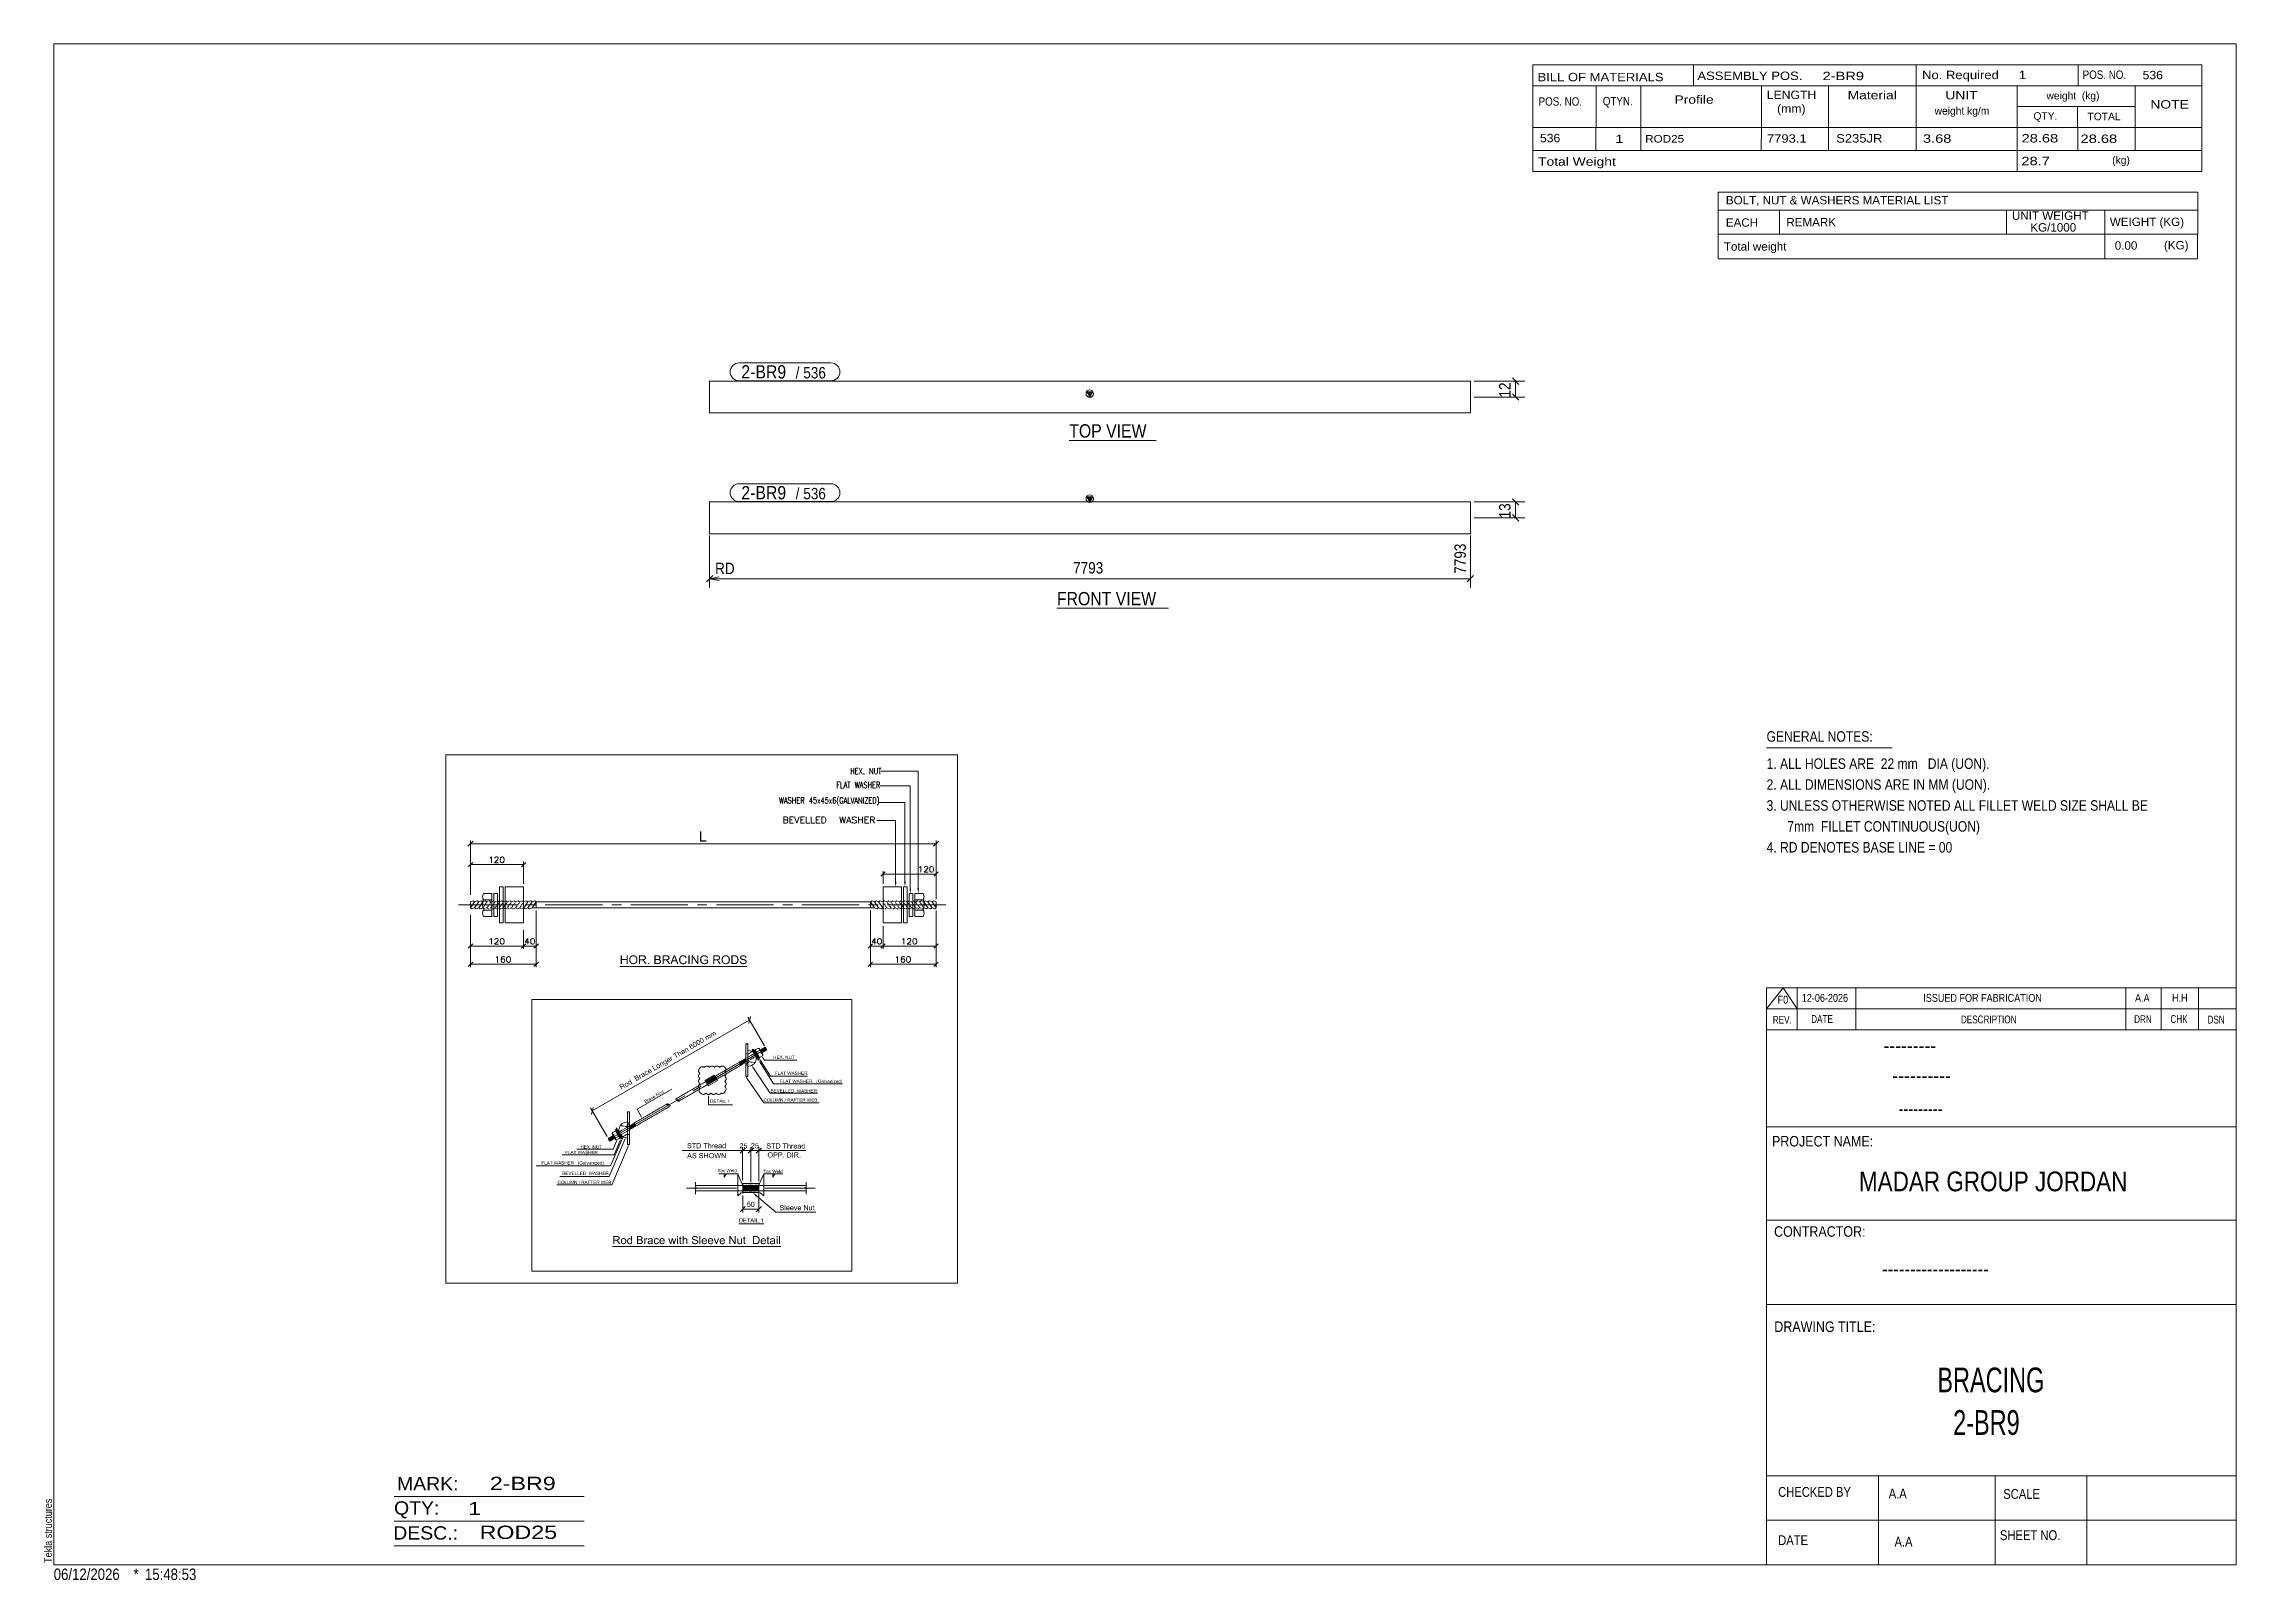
# Model space of a CAD drawing. Header units: millimetres. Extents: x 2 to 579, y 1 to 405.
import ezdxf

# ---------------------------------------------------------------- set-up
doc = ezdxf.new("R2010")
doc.units = ezdxf.units.MM
doc.linetypes.add('XKITLINE00', pattern=[0])
for name, color, linetype, lineweight in [('Dimensions', 7, 'Continuous', 0), ('DrawingSheet', 5, 'Continuous', 0), ('GraphicObject', 6, 'Continuous', 0), ('LinkedObject', 7, 'Continuous', 0), ('OtherObjectType', 7, 'Continuous', 0), ('Part', 2, 'Continuous', 0), ('PartMark', 7, 'Continuous', 0)]:
    doc.layers.add(name, color=color, linetype=linetype, lineweight=lineweight)
doc.styles.add('@ARIAL_UNICODE_MS_BOLD', font='ARIAL.TTF')
doc.styles.add('ARIAL', font='ARIAL.TTF')
doc.styles.add('ARIAL_NARROW', font='ARIALN.TTF')
doc.styles.add('COMIC_SANS_MS_BOLD', font='COMICBD.TTF')
doc.styles.add('SWIS721_EX_BT', font='ARIAL.TTF')
doc.styles.add('SWISSE', font='ARIAL.TTF')

# ---------------------------------------------------------------- blocks, each defined once
blk = doc.blocks.new('*A1')
at = {"layer": 'Part'}
blk.add_hatch(color=2, dxfattribs=at).paths.add_polyline_path([(276.7, 285.91), (278.3, 285.91), (277.5, 284.51)], flags=17)
at = {"layer": 'Part', "color": 2, "linetype": 'XKITLINE00', "lineweight": 0}
for p, q in [((177.5, 284.51), (277.5, 284.51)), ((177.5, 276.17), (177.5, 284.51)), ((277.5, 284.51), (276.7, 285.91)), ((276.7, 285.91), (278.3, 285.91)), ((278.3, 285.91), (277.5, 284.51)), ((277.6, 284.51), (377.6, 284.51)), ((377.6, 284.51), (377.6, 276.17)), ((277.5, 276.17), (177.5, 276.17)), ((377.6, 276.17), (277.6, 276.17))]:
    blk.add_line(p, q, dxfattribs=at)
blk.add_circle((277.5, 285.41), 1, dxfattribs=at)
blk = doc.blocks.new('*A2')
at = {"layer": 'Part'}
blk.add_hatch(color=2, dxfattribs=at).paths.add_polyline_path([(276.7, 313.52), (278.3, 313.52), (277.5, 312.12)], flags=17)
at = {"layer": 'Part', "color": 2, "linetype": 'XKITLINE00', "lineweight": 0}
for p, q in [((277.5, 316.29), (177.5, 316.29)), ((177.5, 316.29), (177.5, 307.96)), ((277.5, 312.12), (276.7, 313.52)), ((276.7, 313.52), (278.3, 313.52)), ((278.3, 313.52), (277.5, 312.12)), ((377.6, 316.29), (277.6, 316.29)), ((377.6, 307.96), (377.6, 316.29)), ((177.5, 307.96), (277.5, 307.96)), ((277.6, 307.96), (377.6, 307.96))]:
    blk.add_line(p, q, dxfattribs=at)
blk.add_circle((277.5, 313.02), 1, dxfattribs=at)
blk = doc.blocks.new('*A3')
at = {"layer": 'GraphicObject', "color": 3, "linetype": 'XKITLINE00', "lineweight": 0}
for p, q in [((242.66, 218.01), (108.1, 218.01)), ((108.1, 218.01), (108.1, 79.06)), ((242.66, 79.06), (242.66, 218.01)), ((108.1, 79.06), (242.66, 79.06))]:
    blk.add_line(p, q, dxfattribs=at)
blk = doc.blocks.new('*A4')
at = {"layer": 'LinkedObject'}
for color, points in [(7, [(175.36, 197.91), (175, 195.21), (175, 197.91)]), (7, [(175.36, 195.53), (175, 195.21), (175.36, 197.91)]), (7, [(175, 195.21), (175.36, 195.53), (176.68, 195.21)]), (7, [(176.68, 195.21), (175.36, 195.53), (176.68, 195.53)]), (1, [(226.65, 184.63), (226.43, 183.28), (226.2, 184.63)]), (1, [(229.09, 184.69), (228.87, 183.34), (228.64, 184.69)]), (1, [(230.51, 182.85), (230.28, 181.5), (230.06, 182.85)]), (1, [(232.6, 182.89), (232.38, 181.54), (232.15, 182.89)]), (7, [(154.45, 164.33), (154.14, 162.99), (154.14, 165.27)]), (7, [(154.45, 164.33), (154.14, 165.27), (154.45, 165.27)]), (7, [(154.45, 164.06), (154.14, 162.99), (154.45, 164.33)]), (7, [(154.14, 162.99), (154.45, 164.06), (154.45, 162.99)]), (7, [(154.45, 164.33), (155.64, 164.06), (154.45, 164.06)]), (7, [(155.64, 164.33), (155.64, 164.06), (154.45, 164.33)]), (7, [(155.94, 165.27), (155.64, 164.33), (155.64, 165.27)]), (7, [(155.64, 164.06), (155.64, 164.33), (155.94, 165.27)]), (7, [(155.64, 164.06), (155.94, 165.27), (155.94, 162.99)]), (7, [(155.64, 164.06), (155.94, 162.99), (155.64, 162.99)]), (7, [(156.65, 164.99), (156.35, 164.1), (156.5, 164.83)]), (7, [(156.77, 164.72), (156.35, 164.1), (156.65, 164.99)]), (7, [(156.5, 164.83), (156.35, 164.1), (156.35, 164.38)]), (7, [(156.66, 164.35), (156.35, 164.1), (156.77, 164.72)]), (7, [(156.35, 164.1), (156.66, 164.35), (156.66, 164.09)]), (7, [(156.35, 164.1), (156.66, 163.89), (156.35, 163.95)]), (7, [(156.66, 163.89), (156.35, 164.1), (156.66, 164.09)]), (7, [(156.35, 163.95), (156.66, 163.89), (156.41, 163.66)]), (7, [(156.41, 163.66), (156.66, 163.89), (156.48, 163.53)]), (7, [(156.48, 163.53), (156.66, 163.89), (156.77, 163.56)]), (7, [(156.77, 163.56), (156.74, 163.18), (156.48, 163.53)]), (7, [(156.48, 163.53), (156.74, 163.18), (156.54, 163.39)]), (7, [(157.2, 165.31), (156.65, 164.99), (156.81, 165.15)]), (7, [(157.44, 165.31), (156.65, 164.99), (157.2, 165.31)]), (7, [(157.28, 165.05), (156.65, 164.99), (157.44, 165.31)]), (7, [(157.01, 164.94), (156.65, 164.99), (157.28, 165.05)]), (7, [(156.65, 164.99), (157.01, 164.94), (156.89, 164.83)]), (7, [(156.77, 164.72), (156.65, 164.99), (156.89, 164.83)]), (7, [(156.88, 163.44), (156.74, 163.18), (156.77, 163.56)]), (7, [(156.74, 163.18), (156.88, 163.44), (156.86, 163.1)]), (7, [(156.86, 163.1), (156.88, 163.44), (156.99, 163.32)]), (7, [(156.99, 163.32), (157.44, 162.95), (156.86, 163.1)]), (7, [(156.86, 163.1), (157.44, 162.95), (156.99, 163.02)]), (7, [(157.27, 163.2), (157.44, 162.95), (156.99, 163.32)]), (7, [(156.99, 163.02), (157.44, 162.95), (157.28, 162.95)]), (7, [(157.44, 162.95), (157.27, 163.2), (157.44, 163.2)]), (7, [(157.28, 165.05), (157.44, 165.31), (157.44, 165.05)]), (7, [(157.44, 165.31), (157.56, 165.05), (157.44, 165.05)]), (7, [(157.89, 165.24), (157.44, 165.31), (157.6, 165.31)]), (7, [(158.01, 165.16), (157.44, 165.31), (157.89, 165.24)]), (7, [(157.76, 164.99), (157.44, 165.31), (158.01, 165.16)]), (7, [(157.56, 165.05), (157.44, 165.31), (157.76, 164.99)]), (7, [(157.44, 162.95), (157.61, 163.2), (157.59, 162.95)]), (7, [(157.61, 163.2), (157.44, 162.95), (157.44, 163.2)]), (7, [(157.59, 162.95), (157.61, 163.2), (157.87, 163.02)]), (7, [(158, 163.09), (157.61, 163.2), (157.89, 163.32)]), (7, [(157.87, 163.02), (157.61, 163.2), (158, 163.09)]), (7, [(157.76, 164.99), (158.01, 165.16), (157.85, 164.94)]), (7, [(158.01, 165.16), (157.94, 164.88), (157.85, 164.94)]), (7, [(158, 163.44), (158.12, 163.16), (157.89, 163.32)]), (7, [(157.89, 163.32), (158.12, 163.16), (158, 163.09)]), (7, [(157.94, 164.88), (158.01, 165.16), (158.08, 164.72)]), (7, [(158.39, 163.5), (158, 163.44), (158.11, 163.56)]), (7, [(158.32, 163.37), (158, 163.44), (158.39, 163.5)]), (7, [(158.12, 163.16), (158, 163.44), (158.32, 163.37)]), (7, [(158.33, 164.87), (158.01, 165.16), (158.14, 165.08)]), (7, [(158.4, 164.74), (158.01, 165.16), (158.33, 164.87)]), (7, [(158.08, 164.72), (158.01, 165.16), (158.4, 164.74)]), (7, [(158.08, 164.72), (158.4, 164.74), (158.13, 164.61)]), (7, [(158.11, 163.56), (158.53, 164.12), (158.39, 163.5)]), (7, [(158.22, 163.91), (158.53, 164.12), (158.11, 163.56)]), (7, [(158.4, 164.74), (158.18, 164.51), (158.13, 164.61)]), (7, [(158.18, 164.51), (158.4, 164.74), (158.22, 164.27)]), (7, [(158.22, 164.27), (158.4, 164.74), (158.53, 164.3)]), (7, [(158.22, 164.13), (158.53, 164.3), (158.53, 164.12)]), (7, [(158.22, 164.27), (158.53, 164.3), (158.22, 164.13)]), (7, [(158.53, 164.12), (158.22, 163.91), (158.22, 164.13)]), (7, [(158.39, 163.5), (158.53, 164.12), (158.46, 163.64)]), (7, [(158.53, 164.3), (158.4, 164.74), (158.47, 164.6)]), (7, [(158.46, 163.64), (158.53, 164.12), (158.53, 163.95)]), (7, [(159.23, 164.26), (158.93, 162.99), (158.93, 165.27)]), (7, [(158.93, 165.27), (159.23, 165.02), (159.23, 164.26)]), (7, [(159.95, 165.02), (158.93, 165.27), (159.94, 165.27)]), (7, [(159.23, 165.02), (158.93, 165.27), (159.95, 165.02)]), (7, [(159.23, 164.26), (159.23, 164), (158.93, 162.99)]), (7, [(158.93, 162.99), (159.23, 164), (159.23, 162.99)]), (7, [(159.58, 164), (159.23, 164.26), (159.88, 164.26)]), (7, [(159.23, 164), (159.23, 164.26), (159.58, 164)]), (7, [(159.58, 164), (159.88, 164.26), (159.64, 164)]), (7, [(159.64, 164), (159.88, 164.26), (159.72, 164)]), (7, [(159.72, 164), (159.88, 164.26), (159.75, 163.99)]), (7, [(159.75, 163.99), (159.88, 164.26), (159.78, 163.98)]), (7, [(159.78, 163.98), (159.88, 164.26), (159.85, 163.95)]), (7, [(159.85, 163.95), (159.88, 164.26), (159.98, 164.26)]), (7, [(159.85, 163.95), (159.98, 164.26), (159.89, 163.93)]), (7, [(159.98, 164.26), (160.11, 164.03), (159.89, 163.93)]), (7, [(159.89, 163.93), (160.11, 164.03), (159.92, 163.91)]), (7, [(160.11, 164.03), (160, 163.83), (159.92, 163.91)]), (7, [(159.94, 165.27), (160.08, 165.02), (159.95, 165.02)]), (7, [(160.33, 165.24), (159.94, 165.27), (160.09, 165.27)]), (7, [(160.41, 165.21), (159.94, 165.27), (160.33, 165.24)]), (7, [(160.27, 164.97), (159.94, 165.27), (160.41, 165.21)]), (7, [(160.08, 165.02), (159.94, 165.27), (160.27, 164.97)]), (7, [(160.15, 164.29), (160.11, 164.03), (159.98, 164.26)]), (7, [(160.17, 164), (160, 163.83), (160.11, 164.03)]), (7, [(160, 163.83), (160.17, 164), (160.04, 163.78)]), (7, [(160.04, 163.78), (160.17, 164), (160.08, 163.72)]), (7, [(160.08, 163.72), (160.17, 164), (160.29, 163.91)]), (7, [(160.29, 163.91), (160.19, 163.56), (160.08, 163.72)]), (7, [(160.11, 164.03), (160.15, 164.29), (160.28, 164.05)]), (7, [(160.2, 164.31), (160.6, 164.24), (160.15, 164.29)]), (7, [(160.52, 164.15), (160.15, 164.29), (160.6, 164.24)]), (7, [(160.28, 164.05), (160.15, 164.29), (160.52, 164.15)]), (7, [(160.29, 163.91), (160.17, 164), (160.26, 163.94)]), (7, [(160.36, 163.85), (160.19, 163.56), (160.29, 163.91)]), (7, [(160.48, 163.7), (160.19, 163.56), (160.36, 163.85)]), (7, [(160.19, 163.56), (160.48, 163.7), (160.26, 163.46)]), (7, [(160.26, 164.33), (160.6, 164.24), (160.2, 164.31)]), (7, [(160.6, 164.24), (160.26, 164.33), (160.35, 164.4)]), (7, [(160.26, 163.46), (160.48, 163.7), (160.54, 163.61)]), (7, [(160.26, 163.46), (160.54, 163.61), (160.56, 162.99)]), (7, [(160.41, 165.21), (160.33, 164.92), (160.27, 164.97)]), (7, [(160.48, 165.18), (160.33, 164.92), (160.41, 165.21)]), (7, [(160.33, 164.92), (160.48, 165.18), (160.38, 164.86)]), (7, [(160.38, 164.44), (160.6, 164.24), (160.35, 164.4)]), (7, [(160.38, 164.86), (160.48, 165.18), (160.66, 164.99)]), (7, [(160.66, 164.99), (160.44, 164.73), (160.38, 164.86)]), (7, [(160.41, 164.49), (160.6, 164.24), (160.38, 164.44)]), (7, [(160.41, 164.49), (160.75, 164.65), (160.6, 164.24)]), (7, [(160.44, 164.59), (160.75, 164.65), (160.41, 164.49)]), (7, [(160.71, 164.92), (160.44, 164.73), (160.66, 164.99)]), (7, [(160.75, 164.74), (160.44, 164.73), (160.71, 164.92)]), (7, [(160.75, 164.65), (160.44, 164.73), (160.75, 164.74)]), (7, [(160.44, 164.73), (160.75, 164.65), (160.44, 164.65)]), (7, [(160.75, 164.65), (160.44, 164.59), (160.44, 164.65)]), (7, [(160.66, 164.99), (160.48, 165.18), (160.61, 165.07)]), (7, [(160.56, 162.99), (160.54, 163.61), (160.94, 162.99)]), (7, [(160.6, 164.24), (160.75, 164.65), (160.68, 164.32)]), (7, [(160.68, 164.32), (160.75, 164.65), (160.75, 164.53)]), (7, [(161.59, 163.31), (161.27, 162.99), (161.27, 163.31)]), (7, [(161.59, 162.99), (161.27, 162.99), (161.59, 163.31)]), (7, [(162.99, 165.27), (163.29, 164.04), (162.99, 162.99)]), (7, [(163.29, 164.31), (163.29, 164.04), (162.99, 165.27)]), (7, [(162.99, 165.27), (163.29, 165), (163.29, 164.31)]), (7, [(163.75, 165), (162.99, 165.27), (163.85, 165.27)]), (7, [(163.29, 165), (162.99, 165.27), (163.75, 165)]), (7, [(162.99, 162.99), (163.29, 164.04), (163.29, 163.26)]), (7, [(163.29, 163.26), (163.86, 162.99), (162.99, 162.99)]), (7, [(163.82, 164.04), (163.29, 164.31), (163.79, 164.31)]), (7, [(163.29, 164.04), (163.29, 164.31), (163.82, 164.04)]), (7, [(163.86, 163.26), (163.86, 162.99), (163.29, 163.26)]), (7, [(163.75, 165), (163.85, 165.27), (163.87, 165)]), (7, [(163.93, 164.04), (163.79, 164.31), (163.89, 164.31)]), (7, [(163.82, 164.04), (163.79, 164.31), (163.93, 164.04)]), (7, [(163.85, 165.27), (164.05, 164.99), (163.87, 165)]), (7, [(163.98, 165.27), (164.05, 164.99), (163.85, 165.27)]), (7, [(163.86, 163.26), (163.97, 162.99), (163.86, 162.99)]), (7, [(163.94, 163.26), (163.97, 162.99), (163.86, 163.26)]), (7, [(164.03, 164.33), (164.29, 164.2), (163.89, 164.31)]), (7, [(163.89, 164.31), (164.29, 164.2), (163.93, 164.04)]), (7, [(163.93, 164.04), (164.29, 164.2), (164.1, 164.02)]), (7, [(163.94, 163.26), (164.16, 163), (163.97, 162.99)]), (7, [(164.04, 163.26), (164.16, 163), (163.94, 163.26)]), (7, [(164.19, 165.24), (164.05, 164.99), (163.98, 165.27)]), (7, [(164.08, 164.34), (164.37, 164.24), (164.03, 164.33)]), (7, [(164.29, 164.2), (164.03, 164.33), (164.37, 164.24)]), (7, [(164.07, 163.27), (164.16, 163), (164.04, 163.26)]), (7, [(164.05, 164.99), (164.19, 165.24), (164.1, 164.97)]), (7, [(164.23, 163.02), (164.07, 163.27), (164.12, 163.28)]), (7, [(164.16, 163), (164.07, 163.27), (164.23, 163.02)]), (7, [(164.14, 164.36), (164.37, 164.24), (164.08, 164.34)]), (7, [(164.1, 164.97), (164.19, 165.24), (164.15, 164.95)]), (7, [(164.29, 164.2), (164.16, 164), (164.1, 164.02)]), (7, [(164.21, 163.31), (164.48, 163.14), (164.12, 163.28)]), (7, [(164.12, 163.28), (164.48, 163.14), (164.23, 163.02)]), (7, [(164.22, 164.41), (164.37, 164.24), (164.14, 164.36)]), (7, [(164.15, 164.95), (164.19, 165.24), (164.27, 165.2)]), (7, [(164.27, 165.2), (164.23, 164.9), (164.15, 164.95)]), (7, [(164.16, 164), (164.29, 164.2), (164.22, 163.98)]), (7, [(164.25, 163.33), (164.48, 163.14), (164.21, 163.31)]), (7, [(164.53, 164.41), (164.22, 164.41), (164.28, 164.49)]), (7, [(164.49, 164.35), (164.22, 164.41), (164.53, 164.41)]), (7, [(164.37, 164.24), (164.22, 164.41), (164.49, 164.35)]), (7, [(164.22, 163.98), (164.29, 164.2), (164.31, 163.92)]), (7, [(164.35, 165.17), (164.23, 164.9), (164.27, 165.2)]), (7, [(164.47, 165.06), (164.23, 164.9), (164.35, 165.17)]), (7, [(164.52, 164.99), (164.23, 164.9), (164.47, 165.06)]), (7, [(164.23, 164.9), (164.52, 164.99), (164.26, 164.85)]), (7, [(164.23, 163.02), (164.48, 163.14), (164.31, 163.04)]), (7, [(164.48, 163.14), (164.25, 163.33), (164.28, 163.35)]), (7, [(164.52, 164.99), (164.28, 164.81), (164.26, 164.85)]), (7, [(164.28, 164.81), (164.52, 164.99), (164.31, 164.71)]), (7, [(164.28, 164.49), (164.61, 164.69), (164.53, 164.41)]), (7, [(164.31, 164.59), (164.61, 164.69), (164.28, 164.49)]), (7, [(164.34, 163.41), (164.65, 163.35), (164.28, 163.35)]), (7, [(164.28, 163.35), (164.65, 163.35), (164.48, 163.14)]), (7, [(164.55, 164.07), (164.29, 164.2), (164.39, 164.17)]), (7, [(164.31, 163.92), (164.29, 164.2), (164.55, 164.07)]), (7, [(164.31, 164.71), (164.52, 164.99), (164.61, 164.69)]), (7, [(164.61, 164.69), (164.31, 164.65), (164.31, 164.71)]), (7, [(164.31, 164.65), (164.61, 164.69), (164.31, 164.59)]), (7, [(164.31, 163.92), (164.55, 164.07), (164.34, 163.87)]), (7, [(164.31, 163.04), (164.48, 163.14), (164.43, 163.1)]), (7, [(164.34, 163.87), (164.55, 164.07), (164.37, 163.82)]), (7, [(164.36, 163.46), (164.65, 163.35), (164.34, 163.41)]), (7, [(164.65, 163.35), (164.36, 163.46), (164.38, 163.5)]), (7, [(164.37, 163.82), (164.55, 164.07), (164.61, 163.99)]), (7, [(164.61, 163.99), (164.41, 163.71), (164.37, 163.82)]), (7, [(164.38, 163.5), (164.72, 163.65), (164.65, 163.35)]), (7, [(164.41, 163.59), (164.72, 163.65), (164.38, 163.5)]), (7, [(164.66, 163.92), (164.41, 163.71), (164.61, 163.99)]), (7, [(164.72, 163.75), (164.41, 163.71), (164.66, 163.92)]), (7, [(164.72, 163.65), (164.41, 163.71), (164.72, 163.75)]), (7, [(164.41, 163.71), (164.72, 163.65), (164.41, 163.65)]), (7, [(164.72, 163.65), (164.41, 163.59), (164.41, 163.65)]), (7, [(164.48, 163.14), (164.65, 163.35), (164.53, 163.17)]), (7, [(164.61, 164.77), (164.52, 164.99), (164.56, 164.92)]), (7, [(164.61, 164.69), (164.52, 164.99), (164.61, 164.77)]), (7, [(164.53, 164.41), (164.61, 164.69), (164.57, 164.48)]), (7, [(164.53, 163.17), (164.65, 163.35), (164.62, 163.28)]), (7, [(164.57, 164.48), (164.61, 164.69), (164.61, 164.61)]), (7, [(164.65, 163.35), (164.72, 163.65), (164.68, 163.42)]), (7, [(164.68, 163.42), (164.72, 163.65), (164.72, 163.57)]), (7, [(165.44, 164.26), (165.14, 162.99), (165.14, 165.27)]), (7, [(165.14, 165.27), (165.44, 165.02), (165.44, 164.26)]), (7, [(166.16, 165.02), (165.14, 165.27), (166.15, 165.27)]), (7, [(165.44, 165.02), (165.14, 165.27), (166.16, 165.02)]), (7, [(165.44, 164.26), (165.44, 164), (165.14, 162.99)]), (7, [(165.14, 162.99), (165.44, 164), (165.44, 162.99)]), (7, [(165.79, 164), (165.44, 164.26), (166.09, 164.26)]), (7, [(165.44, 164), (165.44, 164.26), (165.79, 164)]), (7, [(165.79, 164), (166.09, 164.26), (165.85, 164)]), (7, [(165.85, 164), (166.09, 164.26), (165.93, 164)]), (7, [(165.93, 164), (166.09, 164.26), (165.96, 163.99)]), (7, [(165.96, 163.99), (166.09, 164.26), (165.99, 163.98)]), (7, [(165.99, 163.98), (166.09, 164.26), (166.06, 163.95)]), (7, [(166.06, 163.95), (166.09, 164.26), (166.19, 164.26)]), (7, [(166.06, 163.95), (166.19, 164.26), (166.1, 163.93)]), (7, [(166.19, 164.26), (166.32, 164.03), (166.1, 163.93)]), (7, [(166.1, 163.93), (166.32, 164.03), (166.13, 163.91)]), (7, [(166.32, 164.03), (166.21, 163.83), (166.13, 163.91)]), (7, [(166.15, 165.27), (166.29, 165.02), (166.16, 165.02)]), (7, [(166.53, 165.24), (166.15, 165.27), (166.3, 165.27)]), (7, [(166.61, 165.21), (166.15, 165.27), (166.53, 165.24)]), (7, [(166.48, 164.97), (166.15, 165.27), (166.61, 165.21)]), (7, [(166.29, 165.02), (166.15, 165.27), (166.48, 164.97)]), (7, [(166.35, 164.29), (166.32, 164.03), (166.19, 164.26)]), (7, [(166.38, 164), (166.21, 163.83), (166.32, 164.03)]), (7, [(166.21, 163.83), (166.38, 164), (166.25, 163.78)]), (7, [(166.25, 163.78), (166.38, 164), (166.29, 163.72)]), (7, [(166.29, 163.72), (166.38, 164), (166.5, 163.91)]), (7, [(166.5, 163.91), (166.4, 163.56), (166.29, 163.72)]), (7, [(166.32, 164.03), (166.35, 164.29), (166.48, 164.05)]), (7, [(166.41, 164.31), (166.81, 164.24), (166.35, 164.29)]), (7, [(166.73, 164.15), (166.35, 164.29), (166.81, 164.24)]), (7, [(166.48, 164.05), (166.35, 164.29), (166.73, 164.15)]), (7, [(166.5, 163.91), (166.38, 164), (166.47, 163.94)]), (7, [(166.57, 163.85), (166.4, 163.56), (166.5, 163.91)]), (7, [(166.69, 163.7), (166.4, 163.56), (166.57, 163.85)]), (7, [(166.4, 163.56), (166.69, 163.7), (166.47, 163.46)]), (7, [(166.47, 164.33), (166.81, 164.24), (166.41, 164.31)]), (7, [(166.81, 164.24), (166.47, 164.33), (166.56, 164.4)]), (7, [(166.47, 163.46), (166.69, 163.7), (166.75, 163.61)]), (7, [(166.47, 163.46), (166.75, 163.61), (166.77, 162.99)]), (7, [(166.61, 165.21), (166.53, 164.92), (166.48, 164.97)]), (7, [(166.69, 165.18), (166.53, 164.92), (166.61, 165.21)]), (7, [(166.53, 164.92), (166.69, 165.18), (166.59, 164.86)]), (7, [(166.59, 164.44), (166.81, 164.24), (166.56, 164.4)]), (7, [(166.59, 164.86), (166.69, 165.18), (166.87, 164.99)]), (7, [(166.87, 164.99), (166.65, 164.73), (166.59, 164.86)]), (7, [(166.62, 164.49), (166.81, 164.24), (166.59, 164.44)]), (7, [(166.62, 164.49), (166.96, 164.65), (166.81, 164.24)]), (7, [(166.65, 164.59), (166.96, 164.65), (166.62, 164.49)]), (7, [(166.92, 164.92), (166.65, 164.73), (166.87, 164.99)]), (7, [(166.96, 164.74), (166.65, 164.73), (166.92, 164.92)]), (7, [(166.96, 164.65), (166.65, 164.73), (166.96, 164.74)]), (7, [(166.65, 164.73), (166.96, 164.65), (166.65, 164.65)]), (7, [(166.96, 164.65), (166.65, 164.59), (166.65, 164.65)]), (7, [(166.87, 164.99), (166.69, 165.18), (166.82, 165.07)]), (7, [(166.77, 162.99), (166.75, 163.61), (167.15, 162.99)]), (7, [(166.81, 164.24), (166.96, 164.65), (166.88, 164.32)]), (7, [(166.88, 164.32), (166.96, 164.65), (166.96, 164.53)]), (7, [(168.07, 165.27), (168.1, 164.59), (167.19, 162.99)]), (7, [(167.19, 162.99), (168.1, 164.59), (167.84, 163.93)]), (7, [(167.76, 163.68), (167.19, 162.99), (167.84, 163.93)]), (7, [(167.19, 162.99), (167.76, 163.68), (167.51, 162.99)]), (7, [(167.84, 163.93), (168.72, 163.68), (167.76, 163.68)]), (7, [(168.62, 163.93), (168.72, 163.68), (167.84, 163.93)]), (7, [(168.1, 164.59), (168.07, 165.27), (168.14, 164.7)]), (7, [(168.14, 164.7), (168.07, 165.27), (168.2, 164.92)]), (7, [(168.2, 164.92), (168.07, 165.27), (168.22, 165.03)]), (7, [(168.39, 165.27), (168.22, 165.03), (168.07, 165.27)]), (7, [(168.22, 165.03), (168.39, 165.27), (168.25, 164.94)]), (7, [(168.25, 164.94), (168.39, 165.27), (168.33, 164.7)]), (7, [(168.33, 164.7), (168.39, 165.27), (168.38, 164.56)]), (7, [(168.38, 164.56), (168.39, 165.27), (168.62, 163.93)]), (7, [(168.62, 163.93), (168.39, 165.27), (168.72, 163.68)]), (7, [(168.72, 163.68), (168.39, 165.27), (169.32, 162.99)]), (7, [(168.72, 163.68), (169.32, 162.99), (168.98, 162.99)]), (7, [(169.83, 164.48), (169.48, 164.32), (169.55, 164.64)]), (7, [(169.79, 164.26), (169.48, 164.32), (169.83, 164.48)]), (7, [(169.48, 164.32), (169.79, 164.26), (169.48, 164.15)]), (7, [(169.48, 164.15), (169.79, 164.26), (169.79, 164.15)]), (7, [(169.79, 164.15), (169.48, 163.98), (169.48, 164.15)]), (7, [(169.79, 164), (169.48, 163.98), (169.79, 164.15)]), (7, [(169.79, 164), (169.6, 163.53), (169.48, 163.98)]), (7, [(169.48, 163.98), (169.6, 163.53), (169.54, 163.68)]), (7, [(169.86, 164.59), (169.55, 164.64), (169.62, 164.77)]), (7, [(169.83, 164.48), (169.55, 164.64), (169.86, 164.59)]), (7, [(169.83, 163.75), (169.6, 163.53), (169.79, 164)]), (7, [(169.6, 163.53), (169.83, 163.75), (169.88, 163.64)]), (7, [(169.92, 163.53), (169.6, 163.53), (169.88, 163.64)]), (7, [(169.6, 163.53), (169.95, 163.1), (169.66, 163.39)]), (7, [(169.92, 163.53), (169.95, 163.1), (169.6, 163.53)]), (7, [(169.69, 164.9), (170.02, 164.86), (169.62, 164.77)]), (7, [(169.62, 164.77), (170.02, 164.86), (169.9, 164.69)]), (7, [(169.86, 164.59), (169.62, 164.77), (169.9, 164.69)]), (7, [(169.66, 163.39), (169.95, 163.1), (169.84, 163.17)]), (7, [(169.88, 165.1), (170.02, 164.86), (169.69, 164.9)]), (7, [(170.01, 165.17), (170.02, 164.86), (169.88, 165.1)]), (7, [(170.05, 163.37), (169.95, 163.1), (169.92, 163.53)]), (7, [(169.95, 163.1), (170.05, 163.37), (170.14, 163.31)]), (7, [(170.23, 163.26), (169.95, 163.1), (170.14, 163.31)]), (7, [(170.23, 163.26), (170.55, 162.95), (169.95, 163.1)]), (7, [(169.95, 163.1), (170.55, 162.95), (170.07, 163.02)]), (7, [(170.13, 165.24), (170.42, 165.05), (170.01, 165.17)]), (7, [(170.01, 165.17), (170.42, 165.05), (170.2, 164.99)]), (7, [(170.02, 164.86), (170.01, 165.17), (170.11, 164.93)]), (7, [(170.11, 164.93), (170.01, 165.17), (170.2, 164.99)]), (7, [(170.07, 163.02), (170.55, 162.95), (170.37, 162.95)]), (7, [(170.41, 165.31), (170.42, 165.05), (170.13, 165.24)]), (7, [(170.43, 163.2), (170.55, 162.95), (170.23, 163.26)]), (7, [(170.56, 165.31), (170.42, 165.05), (170.41, 165.31)]), (7, [(170.42, 165.05), (170.56, 165.31), (170.55, 165.05)]), (7, [(170.55, 162.95), (170.43, 163.2), (170.53, 163.2)]), (7, [(170.66, 163.2), (170.55, 162.95), (170.53, 163.2)]), (7, [(170.56, 165.31), (170.67, 165.05), (170.55, 165.05)]), (7, [(170.66, 163.2), (171.16, 163.14), (170.55, 162.95)]), (7, [(170.55, 162.95), (171.16, 163.14), (170.73, 162.95)]), (7, [(171.02, 165.22), (170.56, 165.31), (170.73, 165.31)]), (7, [(171.14, 165.14), (170.56, 165.31), (171.02, 165.22)]), (7, [(170.86, 165), (170.56, 165.31), (171.14, 165.14)]), (7, [(170.67, 165.05), (170.56, 165.31), (170.86, 165)]), (7, [(170.87, 163.28), (171.16, 163.14), (170.66, 163.2)]), (7, [(170.73, 162.95), (171.16, 163.14), (171.03, 163.04)]), (7, [(170.86, 165), (171.14, 165.14), (170.93, 164.94)]), (7, [(171.16, 163.14), (170.87, 163.28), (170.96, 163.35)]), (7, [(171.14, 165.14), (171.01, 164.88), (170.93, 164.94)]), (7, [(171.05, 163.42), (171.16, 163.14), (170.96, 163.35)]), (7, [(171.01, 164.88), (171.14, 165.14), (171.12, 164.7)]), (7, [(171.05, 163.42), (171.5, 163.71), (171.16, 163.14)]), (7, [(171.17, 163.64), (171.5, 163.71), (171.05, 163.42)]), (7, [(171.12, 164.7), (171.14, 165.14), (171.46, 164.65)]), (7, [(171.12, 164.7), (171.46, 164.65), (171.16, 164.58)]), (7, [(171.42, 164.8), (171.14, 165.14), (171.25, 165.05)]), (7, [(171.46, 164.65), (171.14, 165.14), (171.42, 164.8)]), (7, [(171.16, 163.14), (171.5, 163.71), (171.28, 163.24)]), (7, [(171.5, 163.71), (171.17, 163.64), (171.2, 163.79)]), (7, [(171.28, 163.24), (171.5, 163.71), (171.45, 163.52)]), (7, [(172.23, 165.27), (171.92, 162.99), (171.92, 165.27)]), (7, [(172.23, 162.99), (171.92, 162.99), (172.23, 165.27)]), (7, [(172.76, 165.27), (173.05, 164.78), (172.76, 162.99)]), (7, [(173.05, 164.78), (172.76, 165.27), (173.07, 165.27)]), (7, [(172.76, 162.99), (173.05, 164.78), (173.05, 162.99)]), (7, [(173.05, 164.78), (173.07, 165.27), (174.24, 162.99)]), (7, [(174.24, 162.99), (173.07, 165.27), (174.27, 163.48)]), (7, [(174.27, 163.48), (174.56, 162.99), (174.24, 162.99)]), (7, [(174.56, 165.27), (174.27, 163.48), (174.27, 165.27)]), (7, [(174.56, 162.99), (174.27, 163.48), (174.56, 165.27)]), (7, [(175.13, 164.74), (174.99, 164.28), (175.06, 164.6)]), (7, [(175.34, 164.49), (174.99, 164.28), (175.13, 164.74)]), (7, [(175.3, 164.26), (174.99, 164.28), (175.34, 164.49)]), (7, [(174.99, 164.28), (175.3, 164.26), (174.99, 164.12)]), (7, [(174.99, 164.12), (175.3, 164.26), (175.3, 164.14)]), (7, [(175.3, 163.98), (174.99, 164.12), (175.3, 164.14)]), (7, [(174.99, 164.12), (175.13, 163.51), (174.99, 163.95)]), (7, [(175.3, 163.98), (175.13, 163.51), (174.99, 164.12)]), (7, [(174.99, 163.95), (175.13, 163.51), (175.06, 163.64)]), (7, [(175.53, 165.17), (175.13, 164.74), (175.4, 165.1)]), (7, [(175.7, 164.96), (175.13, 164.74), (175.53, 165.17)]), (7, [(175.4, 165.1), (175.13, 164.74), (175.2, 164.89)]), (7, [(175.58, 164.87), (175.13, 164.74), (175.7, 164.96)]), (7, [(175.53, 164.82), (175.13, 164.74), (175.58, 164.87)]), (7, [(175.48, 164.77), (175.13, 164.74), (175.53, 164.82)]), (7, [(175.41, 164.66), (175.13, 164.74), (175.48, 164.77)]), (7, [(175.13, 164.74), (175.41, 164.66), (175.39, 164.6)]), (7, [(175.34, 164.49), (175.13, 164.74), (175.39, 164.6)]), (7, [(175.35, 163.73), (175.13, 163.51), (175.3, 163.98)]), (7, [(175.13, 163.51), (175.35, 163.73), (175.4, 163.62)]), (7, [(175.46, 163.52), (175.13, 163.51), (175.4, 163.62)]), (7, [(175.46, 163.52), (175.54, 163.09), (175.13, 163.51)]), (7, [(175.13, 163.51), (175.54, 163.09), (175.2, 163.37)]), (7, [(175.2, 163.37), (175.54, 163.09), (175.41, 163.16)]), (7, [(175.61, 163.37), (175.54, 163.09), (175.46, 163.52)]), (7, [(175.96, 165.31), (175.53, 165.17), (175.66, 165.24)]), (7, [(176.03, 165.05), (175.53, 165.17), (175.96, 165.31)]), (7, [(175.53, 165.17), (175.77, 164.99), (175.7, 164.96)]), (7, [(175.77, 164.99), (175.53, 165.17), (175.85, 165.02)]), (7, [(175.85, 165.02), (175.53, 165.17), (176.03, 165.05)]), (7, [(175.54, 163.09), (175.61, 163.37), (175.71, 163.32)]), (7, [(175.81, 163.27), (175.54, 163.09), (175.71, 163.32)]), (7, [(175.81, 163.27), (176.16, 162.95), (175.54, 163.09)]), (7, [(175.54, 163.09), (176.16, 162.95), (175.68, 163.02)]), (7, [(175.68, 163.02), (176.16, 162.95), (175.99, 162.95)]), (7, [(176.03, 163.22), (176.16, 162.95), (175.81, 163.27)]), (7, [(176.13, 165.05), (175.96, 165.31), (176.13, 165.31)]), (7, [(176.03, 165.05), (175.96, 165.31), (176.13, 165.05)]), (7, [(176.16, 162.95), (176.03, 163.22), (176.14, 163.22)]), (7, [(176.13, 165.31), (176.22, 165.05), (176.13, 165.05)]), (7, [(176.26, 165.31), (176.22, 165.05), (176.13, 165.31)]), (7, [(176.13, 164.15), (176.81, 163.88), (176.13, 163.88)]), (7, [(177.1, 164.15), (176.81, 163.88), (176.13, 164.15)]), (7, [(176.14, 163.22), (176.28, 162.95), (176.16, 162.95)]), (7, [(176.24, 163.22), (176.28, 162.95), (176.14, 163.22)]), (7, [(176.22, 165.05), (176.26, 165.31), (176.38, 165.02)]), (7, [(176.43, 163.26), (176.52, 162.99), (176.24, 163.22)]), (7, [(176.24, 163.22), (176.52, 162.99), (176.28, 162.95)]), (7, [(176.58, 165.23), (176.26, 165.31), (176.48, 165.27)]), (7, [(176.38, 165.02), (176.26, 165.31), (176.58, 165.23)]), (7, [(176.38, 165.02), (176.58, 165.23), (176.45, 164.99)]), (7, [(176.64, 163.04), (176.43, 163.26), (176.52, 163.29)]), (7, [(176.52, 162.99), (176.43, 163.26), (176.64, 163.04)]), (7, [(176.58, 165.23), (176.52, 164.96), (176.45, 164.99)]), (7, [(176.52, 164.96), (176.58, 165.23), (176.63, 164.88)]), (7, [(176.62, 163.33), (176.76, 163.08), (176.52, 163.29)]), (7, [(176.52, 163.29), (176.76, 163.08), (176.64, 163.04)]), (7, [(176.84, 165.08), (176.58, 165.23), (176.68, 165.19)]), (7, [(176.9, 165.01), (176.58, 165.23), (176.84, 165.08)]), (7, [(176.63, 164.88), (176.58, 165.23), (176.9, 165.01)]), (7, [(176.76, 163.41), (177.1, 163.3), (176.62, 163.33)]), (7, [(176.62, 163.33), (177.1, 163.3), (176.76, 163.08)]), (7, [(176.63, 164.88), (176.9, 165.01), (176.67, 164.83)]), (7, [(176.9, 165.01), (176.71, 164.78), (176.67, 164.83)]), (7, [(176.71, 164.78), (176.9, 165.01), (176.77, 164.65)]), (7, [(176.81, 163.46), (177.1, 163.3), (176.76, 163.41)]), (7, [(176.76, 163.08), (177.1, 163.3), (176.99, 163.21)]), (7, [(176.77, 164.65), (176.9, 165.01), (177.04, 164.75)]), (7, [(176.77, 164.65), (177.04, 164.75), (176.8, 164.56)]), (7, [(176.8, 164.56), (177.04, 164.75), (177.07, 164.63)]), (7, [(176.81, 163.46), (177.1, 164.15), (177.1, 163.3)]), (7, [(176.81, 163.88), (177.1, 164.15), (176.81, 163.46)]), (7, [(177.04, 164.75), (176.9, 165.01), (176.95, 164.94)]), (7, [(178.74, 164.26), (178.44, 162.99), (178.44, 165.27)]), (7, [(178.44, 165.27), (178.74, 165.02), (178.74, 164.26)]), (7, [(179.47, 165.02), (178.44, 165.27), (179.45, 165.27)]), (7, [(178.74, 165.02), (178.44, 165.27), (179.47, 165.02)]), (7, [(178.74, 164.26), (178.74, 164), (178.44, 162.99)]), (7, [(178.44, 162.99), (178.74, 164), (178.74, 162.99)]), (7, [(179.09, 164), (178.74, 164.26), (179.39, 164.26)]), (7, [(178.74, 164), (178.74, 164.26), (179.09, 164)]), (7, [(179.09, 164), (179.39, 164.26), (179.15, 164)]), (7, [(179.15, 164), (179.39, 164.26), (179.24, 164)]), (7, [(179.24, 164), (179.39, 164.26), (179.26, 163.99)]), (7, [(179.26, 163.99), (179.39, 164.26), (179.3, 163.98)]), (7, [(179.3, 163.98), (179.39, 164.26), (179.37, 163.95)]), (7, [(179.37, 163.95), (179.39, 164.26), (179.5, 164.26)]), (7, [(179.37, 163.95), (179.5, 164.26), (179.4, 163.93)]), (7, [(179.5, 164.26), (179.62, 164.03), (179.4, 163.93)]), (7, [(179.4, 163.93), (179.62, 164.03), (179.43, 163.91)]), (7, [(179.62, 164.03), (179.51, 163.83), (179.43, 163.91)]), (7, [(179.45, 165.27), (179.59, 165.02), (179.47, 165.02)]), (7, [(179.84, 165.24), (179.45, 165.27), (179.61, 165.27)]), (7, [(179.92, 165.21), (179.45, 165.27), (179.84, 165.24)]), (7, [(179.78, 164.97), (179.45, 165.27), (179.92, 165.21)]), (7, [(179.59, 165.02), (179.45, 165.27), (179.78, 164.97)]), (7, [(179.66, 164.29), (179.62, 164.03), (179.5, 164.26)]), (7, [(179.68, 164), (179.51, 163.83), (179.62, 164.03)]), (7, [(179.51, 163.83), (179.68, 164), (179.55, 163.78)]), (7, [(179.55, 163.78), (179.68, 164), (179.6, 163.72)]), (7, [(179.6, 163.72), (179.68, 164), (179.81, 163.91)]), (7, [(179.81, 163.91), (179.7, 163.56), (179.6, 163.72)]), (7, [(179.62, 164.03), (179.66, 164.29), (179.79, 164.05)]), (7, [(179.72, 164.31), (180.11, 164.24), (179.66, 164.29)]), (7, [(180.03, 164.15), (179.66, 164.29), (180.11, 164.24)]), (7, [(179.79, 164.05), (179.66, 164.29), (180.03, 164.15)]), (7, [(179.81, 163.91), (179.68, 164), (179.77, 163.94)]), (7, [(179.87, 163.85), (179.7, 163.56), (179.81, 163.91)]), (7, [(180, 163.7), (179.7, 163.56), (179.87, 163.85)]), (7, [(179.7, 163.56), (180, 163.7), (179.77, 163.46)]), (7, [(179.78, 164.33), (180.11, 164.24), (179.72, 164.31)]), (7, [(179.77, 163.46), (180, 163.7), (180.06, 163.61)]), (7, [(179.77, 163.46), (180.06, 163.61), (180.07, 162.99)]), (7, [(179.92, 165.21), (179.84, 164.92), (179.78, 164.97)]), (7, [(180.11, 164.24), (179.78, 164.33), (179.86, 164.4)]), (7, [(180, 165.18), (179.84, 164.92), (179.92, 165.21)]), (7, [(179.84, 164.92), (180, 165.18), (179.9, 164.86)]), (7, [(179.89, 164.44), (180.11, 164.24), (179.86, 164.4)]), (7, [(179.92, 164.49), (180.11, 164.24), (179.89, 164.44)]), (7, [(179.9, 164.86), (180, 165.18), (180.17, 164.99)]), (7, [(180.17, 164.99), (179.96, 164.73), (179.9, 164.86)]), (7, [(179.92, 164.49), (180.27, 164.65), (180.11, 164.24)]), (7, [(179.96, 164.59), (180.27, 164.65), (179.92, 164.49)]), (7, [(180.22, 164.92), (179.96, 164.73), (180.17, 164.99)]), (7, [(180.27, 164.74), (179.96, 164.73), (180.22, 164.92)]), (7, [(180.27, 164.65), (179.96, 164.73), (180.27, 164.74)]), (7, [(179.96, 164.73), (180.27, 164.65), (179.96, 164.65)]), (7, [(180.27, 164.65), (179.96, 164.59), (179.96, 164.65)]), (7, [(180.17, 164.99), (180, 165.18), (180.12, 165.07)]), (7, [(180.07, 162.99), (180.06, 163.61), (180.45, 162.99)]), (7, [(180.11, 164.24), (180.27, 164.65), (180.19, 164.32)]), (7, [(180.19, 164.32), (180.27, 164.65), (180.27, 164.53)]), (7, [(180.95, 164.99), (180.65, 164.1), (180.8, 164.83)]), (7, [(181.08, 164.72), (180.65, 164.1), (180.95, 164.99)]), (7, [(180.8, 164.83), (180.65, 164.1), (180.65, 164.38)]), (7, [(180.96, 164.35), (180.65, 164.1), (181.08, 164.72)]), (7, [(180.65, 164.1), (180.96, 164.35), (180.96, 164.09)]), (7, [(180.65, 164.1), (180.96, 163.89), (180.65, 163.95)]), (7, [(180.96, 163.89), (180.65, 164.1), (180.96, 164.09)]), (7, [(180.65, 163.95), (180.96, 163.89), (180.71, 163.66)]), (7, [(180.71, 163.66), (180.96, 163.89), (180.78, 163.53)]), (7, [(180.78, 163.53), (180.96, 163.89), (181.07, 163.56)]), (7, [(181.07, 163.56), (181.04, 163.18), (180.78, 163.53)]), (7, [(180.78, 163.53), (181.04, 163.18), (180.84, 163.39)]), (7, [(181.5, 165.31), (180.95, 164.99), (181.11, 165.15)]), (7, [(181.74, 165.31), (180.95, 164.99), (181.5, 165.31)]), (7, [(181.58, 165.05), (180.95, 164.99), (181.74, 165.31)]), (7, [(181.31, 164.94), (180.95, 164.99), (181.58, 165.05)]), (7, [(180.95, 164.99), (181.31, 164.94), (181.19, 164.83)]), (7, [(181.08, 164.72), (180.95, 164.99), (181.19, 164.83)]), (7, [(181.18, 163.44), (181.04, 163.18), (181.07, 163.56)]), (7, [(181.04, 163.18), (181.18, 163.44), (181.16, 163.1)]), (7, [(181.16, 163.1), (181.18, 163.44), (181.29, 163.32)]), (7, [(181.29, 163.32), (181.74, 162.95), (181.16, 163.1)]), (7, [(181.16, 163.1), (181.74, 162.95), (181.29, 163.02)]), (7, [(181.57, 163.2), (181.74, 162.95), (181.29, 163.32)]), (7, [(181.29, 163.02), (181.74, 162.95), (181.58, 162.95)]), (7, [(181.74, 162.95), (181.57, 163.2), (181.74, 163.2)]), (7, [(181.58, 165.05), (181.74, 165.31), (181.74, 165.05)]), (7, [(181.74, 165.31), (181.86, 165.05), (181.74, 165.05)]), (7, [(182.19, 165.24), (181.74, 165.31), (181.9, 165.31)]), (7, [(182.31, 165.16), (181.74, 165.31), (182.19, 165.24)]), (7, [(182.06, 164.99), (181.74, 165.31), (182.31, 165.16)]), (7, [(181.86, 165.05), (181.74, 165.31), (182.06, 164.99)]), (7, [(181.74, 162.95), (181.91, 163.2), (181.89, 162.95)]), (7, [(181.91, 163.2), (181.74, 162.95), (181.74, 163.2)]), (7, [(181.89, 162.95), (181.91, 163.2), (182.17, 163.02)]), (7, [(182.3, 163.09), (181.91, 163.2), (182.19, 163.32)]), (7, [(182.17, 163.02), (181.91, 163.2), (182.3, 163.09)]), (7, [(182.06, 164.99), (182.31, 165.16), (182.15, 164.94)]), (7, [(182.31, 165.16), (182.24, 164.88), (182.15, 164.94)]), (7, [(182.3, 163.44), (182.43, 163.16), (182.19, 163.32)]), (7, [(182.19, 163.32), (182.43, 163.16), (182.3, 163.09)]), (7, [(182.24, 164.88), (182.31, 165.16), (182.38, 164.72)]), (7, [(182.69, 163.5), (182.3, 163.44), (182.41, 163.56)]), (7, [(182.62, 163.37), (182.3, 163.44), (182.69, 163.5)]), (7, [(182.43, 163.16), (182.3, 163.44), (182.62, 163.37)]), (7, [(182.63, 164.87), (182.31, 165.16), (182.44, 165.08)]), (7, [(182.7, 164.74), (182.31, 165.16), (182.63, 164.87)]), (7, [(182.38, 164.72), (182.31, 165.16), (182.7, 164.74)]), (7, [(182.38, 164.72), (182.7, 164.74), (182.43, 164.61)]), (7, [(182.41, 163.56), (182.83, 164.12), (182.69, 163.5)]), (7, [(182.52, 163.91), (182.83, 164.12), (182.41, 163.56)]), (7, [(182.7, 164.74), (182.48, 164.51), (182.43, 164.61)]), (7, [(182.48, 164.51), (182.7, 164.74), (182.52, 164.27)]), (7, [(182.52, 164.27), (182.7, 164.74), (182.83, 164.3)]), (7, [(182.52, 164.13), (182.83, 164.3), (182.83, 164.12)]), (7, [(182.52, 164.27), (182.83, 164.3), (182.52, 164.13)]), (7, [(182.83, 164.12), (182.52, 163.91), (182.52, 164.13)]), (7, [(182.69, 163.5), (182.83, 164.12), (182.76, 163.64)]), (7, [(182.83, 164.3), (182.7, 164.74), (182.77, 164.6)]), (7, [(182.76, 163.64), (182.83, 164.12), (182.83, 163.95)]), (7, [(183.23, 165.27), (183.53, 165), (183.23, 162.99)]), (7, [(184.01, 165), (183.23, 165.27), (184.01, 165.27)]), (7, [(183.53, 165), (183.23, 165.27), (184.01, 165)]), (7, [(183.23, 162.99), (183.53, 165), (183.53, 163.26)]), (7, [(183.53, 163.26), (184.05, 162.99), (183.23, 162.99)]), (7, [(184.02, 163.26), (184.05, 162.99), (183.53, 163.26)]), (7, [(184.01, 165.27), (184.14, 165), (184.01, 165)]), (7, [(184.15, 165.27), (184.14, 165), (184.01, 165.27)]), (7, [(184.02, 163.26), (184.15, 162.99), (184.05, 162.99)]), (7, [(184.13, 163.26), (184.15, 162.99), (184.02, 163.26)]), (7, [(184.42, 163.02), (184.13, 163.26), (184.31, 163.28)]), (7, [(184.34, 163), (184.13, 163.26), (184.42, 163.02)]), (7, [(184.15, 162.99), (184.13, 163.26), (184.34, 163)]), (7, [(184.15, 165.27), (184.34, 164.98), (184.14, 165)]), (7, [(184.35, 165.26), (184.34, 164.98), (184.15, 165.27)]), (7, [(184.37, 163.3), (184.42, 163.02), (184.31, 163.28)]), (7, [(184.42, 165.24), (184.34, 164.98), (184.35, 165.26)]), (7, [(184.42, 165.24), (184.4, 164.96), (184.34, 164.98)]), (7, [(184.43, 163.32), (184.42, 163.02), (184.37, 163.3)]), (7, [(184.4, 164.96), (184.42, 165.24), (184.48, 164.92)]), (7, [(184.69, 165.14), (184.42, 165.24), (184.52, 165.22)]), (7, [(184.75, 165.08), (184.42, 165.24), (184.69, 165.14)]), (7, [(184.63, 164.79), (184.42, 165.24), (184.75, 165.08)]), (7, [(184.48, 164.92), (184.42, 165.24), (184.63, 164.79)]), (7, [(184.42, 163.02), (184.43, 163.32), (184.5, 163.04)]), (7, [(184.69, 163.14), (184.43, 163.32), (184.54, 163.38)]), (7, [(184.63, 163.1), (184.43, 163.32), (184.69, 163.14)]), (7, [(184.5, 163.04), (184.43, 163.32), (184.63, 163.1)]), (7, [(184.58, 163.42), (184.75, 163.18), (184.54, 163.38)]), (7, [(184.54, 163.38), (184.75, 163.18), (184.69, 163.14)]), (7, [(184.9, 163.35), (184.58, 163.42), (184.63, 163.47)]), (7, [(184.85, 163.28), (184.58, 163.42), (184.9, 163.35)]), (7, [(184.75, 163.18), (184.58, 163.42), (184.85, 163.28)]), (7, [(184.75, 165.08), (184.69, 164.7), (184.63, 164.79)]), (7, [(184.71, 163.61), (184.9, 163.35), (184.63, 163.47)]), (7, [(184.84, 165), (184.69, 164.7), (184.75, 165.08)]), (7, [(184.98, 164.8), (184.69, 164.7), (184.84, 165)]), (7, [(184.69, 164.7), (184.98, 164.8), (184.74, 164.6)]), (7, [(185.05, 163.68), (184.71, 163.61), (184.77, 163.8)]), (7, [(185.02, 163.58), (184.71, 163.61), (185.05, 163.68)]), (7, [(184.95, 163.41), (184.71, 163.61), (185.02, 163.58)]), (7, [(184.9, 163.35), (184.71, 163.61), (184.95, 163.41)]), (7, [(184.74, 164.6), (184.98, 164.8), (185.02, 164.68)]), (7, [(185.02, 164.68), (184.8, 164.33), (184.74, 164.6)]), (7, [(184.8, 164.02), (185.11, 164.01), (184.77, 163.8)]), (7, [(184.77, 163.8), (185.11, 164.01), (185.05, 163.68)]), (7, [(185.07, 164.57), (184.8, 164.33), (185.02, 164.68)]), (7, [(185.11, 164.29), (184.8, 164.33), (185.07, 164.57)]), (7, [(185.11, 164.14), (184.8, 164.33), (185.11, 164.29)]), (7, [(184.8, 164.33), (185.11, 164.14), (184.8, 164.15)]), (7, [(185.11, 164.14), (184.8, 164.02), (184.8, 164.15)]), (7, [(185.11, 164.01), (184.8, 164.02), (185.11, 164.14)]), (7, [(185.05, 163.68), (185.11, 164.01), (185.08, 163.78)]), (7, [(185.73, 163.66), (185.43, 163.72), (185.72, 163.74)]), (7, [(185.43, 163.72), (185.56, 163.31), (185.43, 163.6)]), (7, [(185.73, 163.66), (185.56, 163.31), (185.43, 163.72)]), (7, [(185.43, 163.6), (185.56, 163.31), (185.5, 163.4)]), (7, [(185.61, 165), (185.51, 164.68), (185.56, 164.93)]), (7, [(185.87, 164.89), (185.51, 164.68), (185.61, 165)]), (7, [(185.56, 164.93), (185.51, 164.68), (185.51, 164.77)]), (7, [(185.81, 164.77), (185.51, 164.68), (185.87, 164.89)]), (7, [(185.51, 164.68), (185.81, 164.77), (185.81, 164.7)]), (7, [(185.81, 164.64), (185.51, 164.68), (185.81, 164.7)]), (7, [(185.51, 164.68), (185.81, 164.64), (185.51, 164.6)]), (7, [(185.51, 164.6), (185.81, 164.64), (185.55, 164.46)]), (7, [(185.55, 164.46), (185.81, 164.64), (185.59, 164.4)]), (7, [(185.77, 163.52), (185.56, 163.31), (185.73, 163.66)]), (7, [(185.56, 163.31), (185.77, 163.52), (185.61, 163.22)]), (7, [(185.59, 164.4), (185.81, 164.64), (185.85, 164.54)]), (7, [(185.85, 164.54), (185.76, 164.23), (185.59, 164.4)]), (7, [(185.59, 164.4), (185.76, 164.23), (185.63, 164.33)]), (7, [(185.66, 165.08), (185.93, 164.94), (185.61, 165)]), (7, [(185.61, 165), (185.93, 164.94), (185.87, 164.89)]), (7, [(185.61, 163.22), (185.77, 163.52), (185.78, 163.08)]), (7, [(185.81, 165.19), (185.93, 164.94), (185.66, 165.08)]), (7, [(185.89, 164.5), (185.76, 164.23), (185.85, 164.54)]), (7, [(185.76, 164.23), (185.89, 164.5), (185.84, 164.18)]), (7, [(185.81, 163.46), (185.78, 163.08), (185.77, 163.52)]), (7, [(185.85, 163.41), (185.78, 163.08), (185.81, 163.46)]), (7, [(185.85, 163.41), (185.88, 163.04), (185.78, 163.08)]), (7, [(185.99, 164.99), (185.81, 165.19), (185.9, 165.23)]), (7, [(185.93, 164.94), (185.81, 165.19), (185.99, 164.99)]), (7, [(185.84, 164.18), (185.89, 164.5), (185.94, 164.46)]), (7, [(185.84, 164.18), (185.94, 164.46), (185.9, 164.15)]), (7, [(185.96, 163.32), (185.88, 163.04), (185.85, 163.41)]), (7, [(185.88, 163.04), (185.96, 163.32), (185.99, 162.99)]), (7, [(185.99, 165.27), (186.19, 165.04), (185.9, 165.23)]), (7, [(185.9, 165.23), (186.19, 165.04), (185.99, 164.99)]), (7, [(185.9, 164.15), (185.94, 164.46), (186.12, 164.08)]), (7, [(186.12, 164.08), (185.94, 164.46), (186.17, 164.38)]), (7, [(186.04, 163.28), (185.99, 162.99), (185.96, 163.32)]), (7, [(186.2, 165.31), (186.19, 165.04), (185.99, 165.27)]), (7, [(186.12, 163.25), (185.99, 162.99), (186.04, 163.28)]), (7, [(186.12, 163.25), (186.25, 162.95), (185.99, 162.99)]), (7, [(186.12, 164.08), (186.17, 164.38), (186.28, 164.04)]), (7, [(186.29, 163.22), (186.25, 162.95), (186.12, 163.25)]), (7, [(186.28, 164.04), (186.17, 164.38), (186.35, 164.33)]), (7, [(186.32, 165.31), (186.19, 165.04), (186.2, 165.31)]), (7, [(186.19, 165.04), (186.32, 165.31), (186.33, 165.04)]), (7, [(186.29, 163.22), (186.4, 162.95), (186.25, 162.95)]), (7, [(186.28, 164.04), (186.35, 164.33), (186.44, 164)]), (7, [(186.39, 163.22), (186.4, 162.95), (186.29, 163.22)]), (7, [(186.32, 165.31), (186.46, 165.04), (186.33, 165.04)]), (7, [(186.67, 165.27), (186.32, 165.31), (186.45, 165.31)]), (7, [(186.77, 165.23), (186.32, 165.31), (186.67, 165.27)]), (7, [(186.66, 164.99), (186.32, 165.31), (186.77, 165.23)]), (7, [(186.46, 165.04), (186.32, 165.31), (186.66, 164.99)]), (7, [(186.44, 164), (186.35, 164.33), (186.53, 164.29)]), (7, [(186.39, 163.22), (186.52, 162.95), (186.4, 162.95)]), (7, [(186.48, 163.22), (186.52, 162.95), (186.39, 163.22)]), (7, [(186.44, 164), (186.53, 164.29), (186.64, 163.95)]), (7, [(186.63, 163.24), (186.84, 163.04), (186.48, 163.22)]), (7, [(186.48, 163.22), (186.84, 163.04), (186.52, 162.95)]), (7, [(186.52, 162.95), (186.84, 163.04), (186.74, 162.99)]), (7, [(186.64, 163.95), (186.53, 164.29), (186.69, 163.93)]), (7, [(186.69, 163.93), (186.53, 164.29), (186.76, 163.9)]), (7, [(186.79, 164.22), (186.76, 163.9), (186.53, 164.29)]), (7, [(186.69, 163.27), (187.09, 163.21), (186.63, 163.24)]), (7, [(186.94, 163.08), (186.63, 163.24), (187.09, 163.21)]), (7, [(186.84, 163.04), (186.63, 163.24), (186.94, 163.08)]), (7, [(186.77, 165.23), (186.73, 164.93), (186.66, 164.99)]), (7, [(186.76, 163.29), (187.09, 163.21), (186.69, 163.27)]), (7, [(186.86, 165.19), (186.73, 164.93), (186.77, 165.23)]), (7, [(186.73, 164.93), (186.86, 165.19), (186.8, 164.88)]), (7, [(186.86, 164.19), (186.76, 163.9), (186.79, 164.22)]), (7, [(186.76, 163.9), (186.86, 164.19), (186.86, 163.83)]), (7, [(186.86, 163.36), (187.14, 163.29), (186.76, 163.29)]), (7, [(186.76, 163.29), (187.14, 163.29), (187.09, 163.21)]), (7, [(186.8, 164.88), (186.86, 165.19), (187.07, 164.99)]), (7, [(187.07, 164.99), (186.88, 164.71), (186.8, 164.88)]), (7, [(187.07, 164.99), (186.86, 165.19), (187.01, 165.07)]), (7, [(186.86, 163.83), (186.86, 164.19), (186.96, 164.14)]), (7, [(186.86, 163.83), (186.96, 164.14), (186.89, 163.79)]), (7, [(186.89, 163.41), (187.19, 163.37), (186.86, 163.36)]), (7, [(187.14, 163.29), (186.86, 163.36), (187.19, 163.37)]), (7, [(187.12, 164.91), (186.88, 164.71), (187.07, 164.99)]), (7, [(187.17, 164.73), (186.88, 164.71), (187.12, 164.91)]), (7, [(187.18, 164.63), (186.88, 164.71), (187.17, 164.73)]), (7, [(186.88, 164.71), (187.18, 164.63), (186.89, 164.6)]), (7, [(186.89, 163.79), (186.96, 164.14), (186.92, 163.75)]), (7, [(186.92, 163.45), (187.19, 163.37), (186.89, 163.41)]), (7, [(186.96, 164.14), (187.15, 163.96), (186.92, 163.75)]), (7, [(186.92, 163.75), (187.15, 163.96), (186.96, 163.66)]), (7, [(186.92, 163.45), (187.25, 163.63), (187.19, 163.37)]), (7, [(186.96, 163.55), (187.25, 163.63), (186.92, 163.45)]), (7, [(187.15, 163.96), (186.96, 164.14), (187.1, 164.03)]), (7, [(186.96, 163.66), (187.15, 163.96), (187.2, 163.89)]), (7, [(186.96, 163.66), (187.2, 163.89), (186.96, 163.61)]), (7, [(186.96, 163.61), (187.2, 163.89), (186.96, 163.55)]), (7, [(187.2, 163.89), (187.25, 163.63), (186.96, 163.55)]), (7, [(187.19, 163.37), (187.25, 163.63), (187.25, 163.54)]), (7, [(187.25, 163.63), (187.2, 163.89), (187.25, 163.72)]), (7, [(177.17, 144.29), (177, 143.99), (177.09, 144.25)]), (7, [(177.17, 144.12), (177, 143.99), (177.17, 144.29)]), (7, [(177.09, 144.25), (177, 143.99), (177.01, 144.1)]), (7, [(177.24, 144.33), (177.29, 144.18), (177.17, 144.29)]), (7, [(177.17, 144.29), (177.29, 144.18), (177.24, 144.16)]), (7, [(177.17, 144.12), (177.17, 144.29), (177.21, 144.15)]), (7, [(177.21, 144.15), (177.17, 144.29), (177.24, 144.16)]), (7, [(177.41, 144.33), (177.24, 144.33), (177.36, 144.35)]), (7, [(177.29, 144.18), (177.24, 144.33), (177.31, 144.18)]), (7, [(177.34, 144.18), (177.24, 144.33), (177.41, 144.33)]), (7, [(177.31, 144.18), (177.24, 144.33), (177.34, 144.18)]), (7, [(177.41, 144.33), (177.38, 144.16), (177.34, 144.18)]), (7, [(177.38, 144.16), (177.41, 144.33), (177.4, 144.14)]), (7, [(177.4, 144.14), (177.41, 144.33), (177.42, 144.13)]), (7, [(177.56, 144.23), (177.41, 144.33), (177.46, 144.32)]), (7, [(177.6, 144.16), (177.41, 144.33), (177.56, 144.23)]), (7, [(177.46, 144.07), (177.41, 144.33), (177.6, 144.16)]), (7, [(177.42, 144.13), (177.41, 144.33), (177.46, 144.07)]), (7, [(177.6, 144.16), (177.48, 144.03), (177.46, 144.07)]), (7, [(177.48, 144.03), (177.6, 144.16), (177.79, 143.49)]), (7, [(177.79, 143.49), (177.6, 144.16), (177.94, 143.58)]), (7, [(177.86, 144.5), (177.66, 144.55), (177.79, 144.62)]), (7, [(177.66, 144.55), (177.86, 144.5), (178.15, 143.7)]), (7, [(177.9, 144.66), (177.86, 144.55), (177.88, 144.63)]), (7, [(178, 144.58), (177.86, 144.55), (177.9, 144.66)]), (7, [(177.98, 144.55), (177.86, 144.55), (178, 144.58)]), (7, [(177.96, 144.52), (177.86, 144.5), (177.86, 144.55)]), (7, [(177.96, 144.52), (177.86, 144.55), (177.98, 144.55)]), (7, [(177.95, 144.45), (177.86, 144.5), (177.96, 144.52)]), (7, [(178.01, 144.28), (178.29, 143.78), (177.86, 144.5)]), (7, [(178.01, 144.28), (177.86, 144.5), (177.97, 144.38)]), (7, [(177.97, 144.38), (177.86, 144.5), (177.96, 144.41)]), (7, [(177.96, 144.41), (177.86, 144.5), (177.95, 144.45)]), (7, [(178.15, 143.7), (177.86, 144.5), (178.29, 143.78)]), (7, [(177.93, 144.7), (178.04, 144.63), (177.9, 144.66)]), (7, [(177.9, 144.66), (178.04, 144.63), (178, 144.58)]), (7, [(177.99, 144.76), (178.04, 144.63), (177.93, 144.7)]), (7, [(178.11, 144.67), (177.99, 144.76), (178.03, 144.79)]), (7, [(178.04, 144.63), (177.99, 144.76), (178.07, 144.65)]), (7, [(178.07, 144.65), (177.99, 144.76), (178.11, 144.67)]), (7, [(178.08, 144.82), (178.18, 144.68), (178.03, 144.79)]), (7, [(178.03, 144.79), (178.18, 144.68), (178.11, 144.67)]), (7, [(178.17, 144.84), (178.18, 144.68), (178.08, 144.82)]), (7, [(178.21, 144.84), (178.18, 144.68), (178.17, 144.84)]), (7, [(178.21, 144.84), (178.22, 144.66), (178.18, 144.68)]), (7, [(178.22, 144.66), (178.21, 144.84), (178.25, 144.65)]), (7, [(178.33, 144.81), (178.21, 144.84), (178.25, 144.84)]), (7, [(178.36, 144.78), (178.21, 144.84), (178.33, 144.81)]), (7, [(178.31, 144.59), (178.21, 144.84), (178.36, 144.78)]), (7, [(178.25, 144.65), (178.21, 144.84), (178.31, 144.59)]), (7, [(178.31, 144.59), (178.36, 144.78), (178.33, 144.54)]), (7, [(178.45, 144.74), (178.33, 144.54), (178.36, 144.78)]), (7, [(178.47, 144.63), (178.33, 144.54), (178.45, 144.74)]), (7, [(178.51, 144.57), (178.33, 144.54), (178.47, 144.63)]), (7, [(178.33, 144.54), (178.51, 144.57), (178.65, 143.99)]), (7, [(178.53, 145.08), (178.36, 144.78), (178.45, 145.03)]), (7, [(178.53, 144.91), (178.36, 144.78), (178.53, 145.08)]), (7, [(178.45, 145.03), (178.36, 144.78), (178.37, 144.88)]), (7, [(178.47, 144.84), (178.36, 144.78), (178.53, 144.91)]), (7, [(178.46, 144.79), (178.36, 144.78), (178.47, 144.84)]), (7, [(178.36, 144.78), (178.46, 144.79), (178.45, 144.74)]), (7, [(178.65, 143.99), (178.51, 144.57), (178.8, 144.07)]), (7, [(178.6, 145.11), (178.65, 144.96), (178.53, 145.08)]), (7, [(178.53, 145.08), (178.65, 144.96), (178.6, 144.95)]), (7, [(178.53, 144.91), (178.53, 145.08), (178.57, 144.94)]), (7, [(178.57, 144.94), (178.53, 145.08), (178.6, 144.95)]), (7, [(178.77, 145.12), (178.6, 145.11), (178.71, 145.14)]), (7, [(178.7, 144.96), (178.6, 145.11), (178.77, 145.12)]), (7, [(178.65, 144.96), (178.6, 145.11), (178.67, 144.96)]), (7, [(178.67, 144.96), (178.6, 145.11), (178.7, 144.96)]), (7, [(178.77, 145.12), (178.74, 144.94), (178.7, 144.96)]), (7, [(178.74, 144.94), (178.77, 145.12), (178.76, 144.93)]), (7, [(178.76, 144.93), (178.77, 145.12), (178.78, 144.91)]), (7, [(178.92, 145.02), (178.77, 145.12), (178.82, 145.1)]), (7, [(178.96, 144.94), (178.77, 145.12), (178.92, 145.02)]), (7, [(178.82, 144.86), (178.77, 145.12), (178.96, 144.94)]), (7, [(178.78, 144.91), (178.77, 145.12), (178.82, 144.86)]), (7, [(178.96, 144.94), (178.84, 144.81), (178.82, 144.86)]), (7, [(178.84, 144.81), (178.96, 144.94), (179.15, 144.28)]), (7, [(179.15, 144.28), (178.96, 144.94), (179.3, 144.36)]), (7, [(167.25, 138.36), (167.05, 138.41), (167.18, 138.49)]), (7, [(167.05, 138.41), (167.25, 138.36), (167.54, 137.57)]), (7, [(167.27, 138.53), (167.25, 138.36), (167.26, 138.51)]), (7, [(167.4, 138.45), (167.25, 138.36), (167.27, 138.53)]), (7, [(167.26, 138.51), (167.25, 138.36), (167.25, 138.42)]), (7, [(167.37, 138.41), (167.25, 138.36), (167.4, 138.45)]), (7, [(167.36, 138.38), (167.25, 138.36), (167.37, 138.41)]), (7, [(167.29, 138.56), (167.43, 138.46), (167.27, 138.53)]), (7, [(167.27, 138.53), (167.43, 138.46), (167.4, 138.45)]), (7, [(167.33, 138.6), (167.43, 138.46), (167.29, 138.56)]), (7, [(167.35, 138.61), (167.43, 138.46), (167.33, 138.6)]), (7, [(167.47, 138.65), (167.35, 138.61), (167.39, 138.63)]), (7, [(167.52, 138.65), (167.35, 138.61), (167.47, 138.65)]), (7, [(167.52, 138.49), (167.35, 138.61), (167.52, 138.65)]), (7, [(167.35, 138.61), (167.45, 138.48), (167.43, 138.46)]), (7, [(167.45, 138.48), (167.35, 138.61), (167.52, 138.49)]), (7, [(167.52, 138.49), (167.52, 138.65), (167.55, 138.49)]), (7, [(168.41, 139.45), (167.79, 139.27), (168.72, 139.81)]), (7, [(168.41, 139.45), (168.26, 139.36), (167.79, 139.27)]), (7, [(167.79, 139.27), (168.26, 139.36), (167.87, 139.14)]), (7, [(168.26, 139.36), (168.41, 139.45), (168.85, 138.33)]), (7, [(168.41, 139.45), (168.72, 139.81), (168.8, 139.67)]), (7, [(168.85, 138.33), (168.41, 139.45), (169.01, 138.42)]), (7, [(169.24, 139.55), (168.86, 139.89), (169, 139.97)]), (7, [(168.86, 139.89), (169.24, 139.55), (169.53, 138.72)]), (7, [(169.43, 139.82), (169.24, 139.55), (169.35, 139.77)]), (7, [(169.44, 139.66), (169.24, 139.55), (169.43, 139.82)]), (7, [(169.35, 139.77), (169.24, 139.55), (169.26, 139.64)]), (7, [(169.39, 139.61), (169.24, 139.55), (169.44, 139.66)]), (7, [(169.37, 139.57), (169.24, 139.55), (169.39, 139.61)]), (7, [(169.35, 139.54), (169.24, 139.55), (169.37, 139.57)]), (7, [(169.24, 139.55), (169.35, 139.4), (169.38, 139.32)]), (7, [(169.35, 139.4), (169.24, 139.55), (169.34, 139.44)]), (7, [(169.34, 139.44), (169.24, 139.55), (169.34, 139.47)]), (7, [(169.34, 139.47), (169.24, 139.55), (169.35, 139.54)]), (7, [(169.53, 138.72), (169.24, 139.55), (169.38, 139.32)]), (7, [(169.41, 139.27), (169.53, 138.72), (169.38, 139.32)]), (7, [(169.53, 138.72), (169.41, 139.27), (169.68, 138.8)]), (7, [(169.48, 139.84), (169.59, 139.71), (169.43, 139.82)]), (7, [(169.43, 139.82), (169.59, 139.71), (169.51, 139.7)]), (7, [(169.44, 139.66), (169.43, 139.82), (169.47, 139.67)]), (7, [(169.47, 139.67), (169.43, 139.82), (169.51, 139.7)]), (7, [(169.57, 139.87), (169.59, 139.71), (169.48, 139.84)]), (7, [(169.61, 139.87), (169.59, 139.71), (169.57, 139.87)]), (7, [(169.61, 139.87), (169.63, 139.7), (169.59, 139.71)]), (7, [(169.66, 139.87), (169.63, 139.7), (169.61, 139.87)]), (7, [(169.63, 139.7), (169.66, 139.87), (169.67, 139.69)]), (7, [(169.77, 139.83), (169.66, 139.87), (169.74, 139.85)]), (7, [(169.67, 139.69), (169.66, 139.87), (169.77, 139.83)]), (7, [(169.77, 139.83), (169.74, 139.63), (169.67, 139.69)]), (7, [(169.81, 139.8), (169.74, 139.63), (169.77, 139.83)]), (7, [(169.88, 139.72), (169.74, 139.63), (169.81, 139.8)]), (7, [(169.91, 139.65), (169.74, 139.63), (169.88, 139.72)]), (7, [(169.74, 139.63), (169.91, 139.65), (169.77, 139.57)]), (7, [(169.77, 139.57), (169.91, 139.65), (170.08, 139.04)]), (7, [(170.08, 139.04), (169.91, 139.65), (170.22, 139.12)]), (7, [(170.22, 140.06), (170.04, 140.02), (170.23, 140.1)]), (7, [(170.05, 140.06), (170.23, 140.1), (170.04, 140.02)]), (7, [(170.2, 140.03), (170.04, 140.02), (170.22, 140.06)]), (7, [(170.2, 140.03), (170.07, 139.84), (170.04, 140.02)]), (7, [(170.04, 140.02), (170.07, 139.84), (170.04, 139.98)]), (7, [(170.04, 139.98), (170.07, 139.84), (170.05, 139.89)]), (7, [(170.09, 140.14), (170.23, 140.1), (170.05, 140.06)]), (7, [(170.2, 139.95), (170.07, 139.84), (170.2, 140.03)]), (7, [(170.07, 139.84), (170.2, 139.95), (170.22, 139.9)]), (7, [(170.12, 140.18), (170.23, 140.1), (170.09, 140.14)]), (7, [(170.24, 140.29), (170.12, 140.18), (170.16, 140.22)]), (7, [(170.29, 140.16), (170.12, 140.18), (170.24, 140.29)]), (7, [(170.23, 140.1), (170.12, 140.18), (170.29, 140.16)]), (7, [(170.24, 139.67), (170.39, 139.61), (170.22, 139.6)]), (7, [(170.22, 139.57), (170.39, 139.61), (170.39, 139.59)]), (7, [(170.22, 139.6), (170.39, 139.61), (170.22, 139.57)]), (7, [(170.39, 139.59), (170.26, 139.44), (170.22, 139.57)]), (7, [(170.22, 139.57), (170.26, 139.44), (170.23, 139.54)]), (7, [(170.23, 139.54), (170.26, 139.44), (170.24, 139.47)]), (7, [(170.3, 140.32), (170.4, 140.22), (170.24, 140.29)]), (7, [(170.29, 140.16), (170.24, 140.29), (170.34, 140.19)]), (7, [(170.34, 140.19), (170.24, 140.29), (170.4, 140.22)]), (7, [(170.39, 139.63), (170.24, 139.67), (170.25, 139.69)]), (7, [(170.39, 139.61), (170.24, 139.67), (170.39, 139.63)]), (7, [(170.26, 139.72), (170.41, 139.67), (170.25, 139.69)]), (7, [(170.25, 139.69), (170.41, 139.67), (170.39, 139.63)]), (7, [(170.3, 139.78), (170.41, 139.67), (170.26, 139.72)]), (7, [(170.4, 139.55), (170.26, 139.44), (170.39, 139.59)]), (7, [(170.26, 139.44), (170.4, 139.55), (170.41, 139.53)]), (7, [(170.43, 139.5), (170.26, 139.44), (170.41, 139.53)]), (7, [(170.26, 139.44), (170.43, 139.5), (170.29, 139.39)]), (7, [(170.29, 139.39), (170.43, 139.5), (170.38, 139.32)]), (7, [(170.45, 140.39), (170.3, 140.32), (170.35, 140.35)]), (7, [(170.49, 140.39), (170.3, 140.32), (170.45, 140.39)]), (7, [(170.49, 140.24), (170.3, 140.32), (170.49, 140.39)]), (7, [(170.4, 140.22), (170.3, 140.32), (170.49, 140.24)]), (7, [(170.33, 139.8), (170.41, 139.67), (170.3, 139.78)]), (7, [(170.34, 139.82), (170.44, 139.71), (170.33, 139.8)]), (7, [(170.41, 139.67), (170.33, 139.8), (170.42, 139.69)]), (7, [(170.42, 139.69), (170.33, 139.8), (170.44, 139.71)]), (7, [(170.4, 139.87), (170.49, 139.76), (170.34, 139.82)]), (7, [(170.34, 139.82), (170.49, 139.76), (170.44, 139.71)]), (7, [(170.38, 139.32), (170.43, 139.5), (170.44, 139.31)]), (7, [(170.44, 139.9), (170.53, 139.79), (170.4, 139.87)]), (7, [(170.4, 139.87), (170.53, 139.79), (170.49, 139.76)]), (7, [(170.44, 139.31), (170.43, 139.5), (170.48, 139.47)]), (7, [(170.52, 139.96), (170.6, 139.85), (170.44, 139.9)]), (7, [(170.44, 139.9), (170.6, 139.85), (170.53, 139.79)]), (7, [(170.48, 139.47), (170.49, 139.3), (170.44, 139.31)]), (7, [(170.51, 139.46), (170.49, 139.3), (170.48, 139.47)]), (7, [(170.6, 140.4), (170.49, 140.39), (170.53, 140.4)]), (7, [(170.62, 140.39), (170.49, 140.39), (170.6, 140.4)]), (7, [(170.49, 140.24), (170.49, 140.39), (170.54, 140.23)]), (7, [(170.54, 140.23), (170.49, 140.39), (170.57, 140.23)]), (7, [(170.49, 140.39), (170.62, 140.18), (170.57, 140.23)]), (7, [(170.62, 140.39), (170.62, 140.18), (170.49, 140.39)]), (7, [(170.54, 139.45), (170.49, 139.3), (170.51, 139.46)]), (7, [(170.49, 139.3), (170.54, 139.45), (170.62, 139.32)]), (7, [(170.64, 140.06), (170.73, 139.98), (170.52, 139.96)]), (7, [(170.52, 139.96), (170.73, 139.98), (170.6, 139.85)]), (7, [(170.69, 139.36), (170.54, 139.45), (170.62, 139.47)]), (7, [(170.62, 139.32), (170.54, 139.45), (170.69, 139.36)]), (7, [(170.6, 139.85), (170.73, 139.98), (170.7, 139.94)]), (7, [(170.65, 140.38), (170.62, 140.18), (170.62, 140.39)]), (7, [(170.7, 140.34), (170.62, 140.18), (170.65, 140.38)]), (7, [(170.73, 140.31), (170.62, 140.18), (170.7, 140.34)]), (7, [(170.62, 140.18), (170.73, 140.31), (170.74, 140.3)]), (7, [(170.62, 140.18), (170.74, 140.3), (170.65, 140.13)]), (7, [(170.66, 139.5), (170.73, 139.39), (170.62, 139.47)]), (7, [(170.62, 139.47), (170.73, 139.39), (170.69, 139.36)]), (7, [(170.67, 140.09), (170.73, 139.98), (170.64, 140.06)]), (7, [(170.65, 140.13), (170.74, 140.3), (170.65, 140.13)]), (7, [(170.65, 140.13), (170.74, 140.3), (170.66, 140.11)]), (7, [(170.66, 140.11), (170.74, 140.3), (170.67, 140.09)]), (7, [(170.7, 139.52), (170.73, 139.39), (170.66, 139.5)]), (7, [(170.67, 140.09), (170.74, 140.3), (170.73, 139.98)]), (7, [(170.83, 139.48), (170.7, 139.52), (170.77, 139.58)]), (7, [(170.8, 139.45), (170.7, 139.52), (170.83, 139.48)]), (7, [(170.73, 139.39), (170.7, 139.52), (170.8, 139.45)]), (7, [(170.78, 140.23), (170.73, 139.98), (170.74, 140.3)]), (7, [(170.81, 140.19), (170.73, 139.98), (170.78, 140.23)]), (7, [(170.81, 140.19), (170.76, 139.93), (170.73, 139.98)]), (7, [(170.92, 140), (170.76, 139.93), (170.81, 140.19)]), (7, [(170.92, 140), (170.79, 139.88), (170.76, 139.93)]), (7, [(170.93, 139.67), (170.77, 139.58), (170.79, 139.62)]), (7, [(170.91, 139.61), (170.77, 139.58), (170.93, 139.67)]), (7, [(170.86, 139.52), (170.77, 139.58), (170.91, 139.61)]), (7, [(170.83, 139.48), (170.77, 139.58), (170.86, 139.52)]), (7, [(170.79, 139.88), (170.92, 140), (170.82, 139.8)]), (7, [(171.06, 139.77), (170.93, 139.67), (170.79, 139.62)]), (7, [(170.81, 139.65), (171.06, 139.77), (170.79, 139.62)]), (7, [(170.81, 139.65), (170.98, 139.9), (171.06, 139.77)]), (7, [(170.83, 139.73), (170.98, 139.9), (170.81, 139.65)]), (7, [(170.82, 139.8), (170.92, 140), (170.98, 139.9)]), (7, [(170.98, 139.9), (170.82, 139.77), (170.82, 139.8)]), (7, [(170.82, 139.77), (170.98, 139.9), (170.83, 139.73)]), (7, [(171.06, 140.57), (170.86, 140.62), (170.99, 140.69)]), (7, [(170.86, 140.62), (171.22, 140.31), (171.35, 139.77)]), (7, [(171.22, 140.31), (170.86, 140.62), (171.18, 140.4)]), (7, [(171.15, 140.53), (170.86, 140.62), (171.06, 140.57)]), (7, [(171.18, 140.4), (170.86, 140.62), (171.15, 140.53)]), (7, [(170.93, 139.67), (171.06, 139.77), (170.95, 139.64)]), (7, [(170.95, 139.64), (171.06, 139.77), (171.08, 139.75)]), (7, [(171.08, 139.75), (171, 139.6), (170.95, 139.64)]), (7, [(171.1, 139.72), (171, 139.6), (171.08, 139.75)]), (7, [(171.1, 139.72), (171.02, 139.58), (171, 139.6)]), (7, [(171.14, 139.68), (171.02, 139.58), (171.1, 139.72)]), (7, [(171.02, 139.58), (171.14, 139.68), (171.17, 139.67)]), (7, [(171.25, 140.87), (171.06, 140.67), (171.16, 140.81)]), (7, [(171.24, 140.7), (171.06, 140.67), (171.25, 140.87)]), (7, [(171.18, 140.62), (171.06, 140.67), (171.24, 140.7)]), (7, [(171.06, 140.67), (171.18, 140.62), (171.06, 140.57)]), (7, [(171.06, 140.57), (171.18, 140.62), (171.15, 140.53)]), (7, [(171.35, 139.77), (171.22, 140.31), (171.49, 139.85)]), (7, [(171.24, 140.7), (171.25, 140.87), (171.29, 140.72)]), (7, [(171.28, 140.89), (171.37, 140.76), (171.25, 140.87)]), (7, [(171.25, 140.87), (171.37, 140.76), (171.31, 140.74)]), (7, [(171.29, 140.72), (171.25, 140.87), (171.31, 140.74)]), (7, [(171.36, 140.91), (171.37, 140.76), (171.28, 140.89)]), (7, [(171.4, 140.92), (171.37, 140.76), (171.36, 140.91)]), (7, [(171.37, 140.76), (171.4, 140.92), (171.4, 140.76)]), (7, [(171.4, 140.92), (171.43, 140.75), (171.4, 140.76)]), (7, [(171.51, 140.92), (171.4, 140.92), (171.44, 140.92)]), (7, [(171.54, 140.9), (171.4, 140.92), (171.51, 140.92)]), (7, [(171.48, 140.74), (171.4, 140.92), (171.54, 140.9)]), (7, [(171.43, 140.75), (171.4, 140.92), (171.48, 140.74)]), (7, [(171.54, 140.9), (171.5, 140.72), (171.48, 140.74)]), (7, [(171.57, 140.89), (171.5, 140.72), (171.54, 140.9)]), (7, [(171.62, 140.85), (171.5, 140.72), (171.57, 140.89)]), (7, [(171.5, 140.72), (171.62, 140.85), (171.52, 140.7)]), (7, [(171.52, 140.7), (171.62, 140.85), (171.65, 140.82)]), (7, [(171.65, 140.82), (171.57, 140.64), (171.52, 140.7)]), (7, [(171.66, 140.8), (171.57, 140.64), (171.65, 140.82)]), (7, [(171.7, 140.74), (171.57, 140.64), (171.66, 140.8)]), (7, [(171.7, 140.74), (171.59, 140.6), (171.57, 140.64)]), (7, [(171.73, 140.69), (171.59, 140.6), (171.7, 140.74)]), (7, [(171.59, 140.6), (171.73, 140.69), (171.89, 140.08)]), (7, [(171.89, 140.08), (171.73, 140.69), (172.03, 140.17)]), (7, [(172.34, 141.67), (172.17, 141.53), (172.19, 141.64)]), (7, [(172.33, 141.57), (172.17, 141.53), (172.34, 141.67)]), (7, [(172.34, 141.51), (172.17, 141.53), (172.33, 141.57)]), (7, [(172.35, 141.45), (172.25, 141.24), (172.17, 141.53)]), (7, [(172.35, 141.45), (172.17, 141.53), (172.34, 141.51)]), (7, [(172.4, 141.94), (172.19, 141.64), (172.31, 141.89)]), (7, [(172.43, 141.8), (172.19, 141.64), (172.4, 141.94)]), (7, [(172.31, 141.89), (172.19, 141.64), (172.2, 141.74)]), (7, [(172.38, 141.75), (172.19, 141.64), (172.43, 141.8)]), (7, [(172.36, 141.71), (172.19, 141.64), (172.38, 141.75)]), (7, [(172.19, 141.64), (172.36, 141.71), (172.34, 141.67)]), (7, [(172.41, 141.3), (172.25, 141.24), (172.35, 141.45)]), (7, [(172.41, 141.3), (172.35, 141.07), (172.25, 141.24)]), (7, [(172.46, 141.21), (172.35, 141.07), (172.41, 141.3)]), (7, [(172.35, 141.07), (172.46, 141.21), (172.56, 141.17)]), (7, [(172.56, 141.17), (172.43, 140.92), (172.35, 141.07)]), (7, [(172.61, 142.01), (172.4, 141.94), (172.47, 141.98)]), (7, [(172.67, 142), (172.4, 141.94), (172.61, 142.01)]), (7, [(172.59, 141.86), (172.4, 141.94), (172.67, 142)]), (7, [(172.4, 141.94), (172.5, 141.85), (172.46, 141.82)]), (7, [(172.5, 141.85), (172.4, 141.94), (172.59, 141.86)]), (7, [(172.43, 141.8), (172.4, 141.94), (172.46, 141.82)]), (7, [(172.57, 141.06), (172.43, 140.92), (172.56, 141.17)]), (7, [(172.43, 140.92), (172.57, 141.06), (172.61, 141)]), (7, [(172.63, 140.97), (172.43, 140.92), (172.61, 141)]), (7, [(172.63, 140.97), (172.71, 140.71), (172.43, 140.92)]), (7, [(172.43, 140.92), (172.71, 140.71), (172.61, 140.74)]), (7, [(172.51, 141.4), (172.46, 141.21), (172.49, 141.36)]), (7, [(172.64, 141.36), (172.46, 141.21), (172.51, 141.4)]), (7, [(172.49, 141.36), (172.46, 141.21), (172.46, 141.27)]), (7, [(172.58, 141.28), (172.46, 141.21), (172.64, 141.36)]), (7, [(172.57, 141.22), (172.46, 141.21), (172.58, 141.28)]), (7, [(172.46, 141.21), (172.57, 141.22), (172.56, 141.17)]), (7, [(172.54, 141.44), (172.69, 141.39), (172.51, 141.4)]), (7, [(172.51, 141.4), (172.69, 141.39), (172.64, 141.36)]), (7, [(172.61, 141.51), (172.69, 141.39), (172.54, 141.44)]), (7, [(172.59, 141.86), (172.67, 142), (172.64, 141.84)]), (7, [(172.74, 141.42), (172.61, 141.51), (172.65, 141.53)]), (7, [(172.69, 141.39), (172.61, 141.51), (172.74, 141.42)]), (7, [(172.69, 140.9), (172.71, 140.71), (172.63, 140.97)]), (7, [(172.67, 142), (172.67, 141.83), (172.64, 141.84)]), (7, [(172.72, 141.57), (172.84, 141.43), (172.65, 141.53)]), (7, [(172.65, 141.53), (172.84, 141.43), (172.74, 141.42)]), (7, [(172.85, 141.91), (172.67, 142), (172.74, 141.98)]), (7, [(172.73, 141.79), (172.67, 142), (172.85, 141.91)]), (7, [(172.67, 141.83), (172.67, 142), (172.73, 141.79)]), (7, [(172.72, 140.88), (172.71, 140.71), (172.69, 140.9)]), (7, [(172.71, 140.71), (172.72, 140.88), (172.76, 140.85)]), (7, [(172.76, 140.85), (172.99, 140.69), (172.71, 140.71)]), (7, [(172.71, 140.71), (172.99, 140.69), (172.8, 140.67)]), (7, [(172.87, 141.59), (172.84, 141.43), (172.72, 141.57)]), (7, [(172.73, 141.79), (172.85, 141.91), (172.77, 141.75)]), (7, [(172.83, 140.83), (172.99, 140.69), (172.76, 140.85)]), (7, [(172.77, 141.75), (172.85, 141.91), (172.9, 141.84)]), (7, [(172.87, 140.83), (172.99, 140.69), (172.83, 140.83)]), (7, [(172.96, 141.57), (172.84, 141.43), (172.87, 141.59)]), (7, [(172.84, 141.43), (172.96, 141.57), (172.9, 141.41)]), (7, [(172.91, 140.82), (172.99, 140.69), (172.87, 140.83)]), (7, [(172.96, 141.57), (172.95, 141.4), (172.9, 141.41)]), (7, [(172.98, 140.84), (173.08, 140.74), (172.91, 140.82)]), (7, [(172.91, 140.82), (173.08, 140.74), (172.99, 140.69)]), (7, [(172.95, 141.4), (172.96, 141.57), (173.04, 141.32)]), (7, [(173.17, 141.44), (172.96, 141.57), (173.04, 141.55)]), (7, [(173.21, 141.35), (172.96, 141.57), (173.17, 141.44)]), (7, [(173.04, 141.32), (172.96, 141.57), (173.21, 141.35)]), (7, [(173.08, 140.74), (172.98, 140.84), (173.01, 140.86)]), (7, [(173.05, 140.89), (173.08, 140.74), (173.01, 140.86)]), (7, [(173.04, 141.32), (173.21, 141.35), (173.07, 141.26)]), (7, [(173.24, 140.9), (173.05, 140.89), (173.11, 140.97)]), (7, [(173.21, 140.85), (173.05, 140.89), (173.24, 140.9)]), (7, [(173.13, 140.77), (173.05, 140.89), (173.21, 140.85)]), (7, [(173.08, 140.74), (173.05, 140.89), (173.13, 140.77)]), (7, [(173.21, 141.35), (173.11, 141.2), (173.07, 141.26)]), (7, [(173.24, 142.21), (173.08, 142.2), (173.11, 142.26)]), (7, [(173.24, 142.15), (173.08, 142.2), (173.24, 142.21)]), (7, [(173.08, 142.2), (173.24, 142.15), (173.08, 142.07)]), (7, [(173.08, 142.07), (173.24, 142.15), (173.09, 141.99)]), (7, [(173.09, 141.99), (173.24, 142.15), (173.23, 142.08)]), (7, [(173.23, 142.08), (173.18, 141.74), (173.09, 141.99)]), (7, [(173.09, 141.99), (173.18, 141.74), (173.11, 141.92)]), (7, [(173.13, 142.32), (173.3, 142.3), (173.11, 142.26)]), (7, [(173.11, 142.26), (173.3, 142.3), (173.24, 142.21)]), (7, [(173.11, 141.2), (173.21, 141.35), (173.13, 141.08)]), (7, [(173.12, 141.02), (173.27, 140.95), (173.11, 140.97)]), (7, [(173.11, 140.97), (173.27, 140.95), (173.24, 140.9)]), (7, [(173.29, 141.12), (173.12, 141.02), (173.13, 141.08)]), (7, [(173.29, 141.06), (173.12, 141.02), (173.29, 141.12)]), (7, [(173.27, 140.95), (173.12, 141.02), (173.29, 141.06)]), (7, [(173.21, 142.41), (173.3, 142.3), (173.13, 142.32)]), (7, [(173.13, 141.08), (173.21, 141.35), (173.29, 141.12)]), (7, [(173.31, 141.86), (173.18, 141.74), (173.23, 142.08)]), (7, [(173.18, 141.74), (173.31, 141.86), (173.24, 141.63)]), (7, [(173.28, 142.45), (173.3, 142.3), (173.21, 142.41)]), (7, [(173.28, 141.18), (173.21, 141.35), (173.25, 141.3)]), (7, [(173.29, 141.12), (173.21, 141.35), (173.28, 141.18)]), (7, [(173.24, 141.63), (173.31, 141.86), (173.39, 141.72)]), (7, [(173.39, 141.72), (173.34, 141.47), (173.24, 141.63)]), (7, [(173.42, 142.51), (173.28, 142.45), (173.32, 142.48)]), (7, [(173.46, 142.51), (173.28, 142.45), (173.42, 142.51)]), (7, [(173.51, 142.36), (173.28, 142.45), (173.46, 142.51)]), (7, [(173.28, 142.45), (173.4, 142.36), (173.34, 142.33)]), (7, [(173.4, 142.36), (173.28, 142.45), (173.51, 142.36)]), (7, [(173.3, 142.3), (173.28, 142.45), (173.34, 142.33)]), (7, [(173.47, 141.57), (173.34, 141.47), (173.39, 141.72)]), (7, [(173.47, 141.57), (173.63, 141.22), (173.34, 141.47)]), (7, [(173.34, 141.47), (173.63, 141.22), (173.53, 141.26)]), (7, [(173.46, 142.51), (173.57, 142.33), (173.51, 142.36)]), (7, [(173.51, 142.51), (173.57, 142.33), (173.46, 142.51)]), (7, [(173.62, 141.4), (173.63, 141.22), (173.47, 141.57)]), (7, [(173.6, 142.49), (173.57, 142.33), (173.51, 142.51)]), (7, [(173.64, 142.47), (173.57, 142.33), (173.6, 142.49)]), (7, [(173.64, 142.47), (173.63, 142.3), (173.57, 142.33)]), (7, [(173.63, 141.22), (173.62, 141.4), (173.68, 141.37)]), (7, [(173.69, 142.44), (173.63, 142.3), (173.64, 142.47)]), (7, [(173.77, 142.38), (173.63, 142.3), (173.69, 142.44)]), (7, [(173.82, 142.33), (173.63, 142.3), (173.77, 142.38)]), (7, [(173.82, 142.33), (173.77, 142.13), (173.63, 142.3)]), (7, [(173.74, 141.35), (173.63, 141.22), (173.68, 141.37)]), (7, [(173.74, 141.35), (173.97, 141.26), (173.63, 141.22)]), (7, [(173.63, 141.22), (173.97, 141.26), (173.72, 141.19)]), (7, [(173.72, 141.19), (173.97, 141.26), (173.88, 141.21)]), (7, [(173.85, 141.35), (173.97, 141.26), (173.74, 141.35)]), (7, [(173.86, 142.29), (173.77, 142.13), (173.82, 142.33)]), (7, [(173.95, 142.16), (173.77, 142.13), (173.86, 142.29)]), (7, [(173.95, 142.16), (173.86, 141.99), (173.77, 142.13)]), (7, [(173.97, 141.26), (173.85, 141.35), (173.9, 141.37)]), (7, [(174, 142.07), (173.86, 141.99), (173.95, 142.16)]), (7, [(174, 142.07), (173.94, 141.84), (173.86, 141.99)]), (7, [(173.95, 141.4), (173.97, 141.26), (173.9, 141.37)]), (7, [(174.06, 141.97), (173.94, 141.84), (174, 142.07)]), (7, [(173.94, 141.84), (174.06, 141.97), (174.02, 141.63)]), (7, [(174.14, 141.45), (173.95, 141.4), (174, 141.5)]), (7, [(174.12, 141.39), (173.95, 141.4), (174.14, 141.45)]), (7, [(174.03, 141.29), (173.95, 141.4), (174.12, 141.39)]), (7, [(173.97, 141.26), (173.95, 141.4), (174.03, 141.29)]), (7, [(173.99, 142.73), (174.14, 142.68), (173.98, 142.59)]), (7, [(173.98, 142.59), (174.14, 142.68), (174, 142.52)]), (7, [(174.15, 142.74), (173.99, 142.73), (174.01, 142.78)]), (7, [(174.14, 142.68), (173.99, 142.73), (174.15, 142.74)]), (7, [(174, 142.52), (174.14, 142.68), (174.14, 142.6)]), (7, [(174.14, 142.6), (174.09, 142.26), (174, 142.52)]), (7, [(174, 142.52), (174.09, 142.26), (174.01, 142.44)]), (7, [(174.01, 141.57), (174.16, 141.51), (174, 141.5)]), (7, [(174, 141.5), (174.16, 141.51), (174.14, 141.45)]), (7, [(174.03, 142.84), (174.2, 142.83), (174.01, 142.78)]), (7, [(174.01, 142.78), (174.2, 142.83), (174.15, 142.74)]), (7, [(174.15, 141.72), (174.01, 141.57), (174.02, 141.63)]), (7, [(174.17, 141.64), (174.01, 141.57), (174.15, 141.72)]), (7, [(174.16, 141.51), (174.01, 141.57), (174.17, 141.64)]), (7, [(174.02, 141.63), (174.06, 141.97), (174.15, 141.72)]), (7, [(174.12, 142.94), (174.2, 142.83), (174.03, 142.84)]), (7, [(174.15, 141.72), (174.06, 141.97), (174.14, 141.79)]), (7, [(174.21, 142.39), (174.09, 142.26), (174.14, 142.6)]), (7, [(174.09, 142.26), (174.21, 142.39), (174.15, 142.16)]), (7, [(174.18, 142.97), (174.2, 142.83), (174.12, 142.94)]), (7, [(174.15, 142.16), (174.21, 142.39), (174.3, 142.24)]), (7, [(174.3, 142.24), (174.24, 141.99), (174.15, 142.16)]), (7, [(174.32, 143.03), (174.18, 142.97), (174.23, 143)]), (7, [(174.37, 143.03), (174.18, 142.97), (174.32, 143.03)]), (7, [(174.41, 142.88), (174.18, 142.97), (174.37, 143.03)]), (7, [(174.18, 142.97), (174.3, 142.88), (174.25, 142.85)]), (7, [(174.3, 142.88), (174.18, 142.97), (174.41, 142.88)]), (7, [(174.2, 142.83), (174.18, 142.97), (174.25, 142.85)]), (7, [(174.38, 142.1), (174.24, 141.99), (174.3, 142.24)]), (7, [(174.38, 142.1), (174.54, 141.75), (174.24, 141.99)]), (7, [(174.24, 141.99), (174.54, 141.75), (174.44, 141.79)]), (7, [(174.37, 143.03), (174.47, 142.86), (174.41, 142.88)]), (7, [(174.42, 143.03), (174.47, 142.86), (174.37, 143.03)]), (7, [(174.52, 141.93), (174.54, 141.75), (174.38, 142.1)]), (7, [(174.51, 143.01), (174.47, 142.86), (174.42, 143.03)]), (7, [(174.55, 142.99), (174.47, 142.86), (174.51, 143.01)]), (7, [(174.55, 142.99), (174.54, 142.83), (174.47, 142.86)]), (7, [(174.54, 141.75), (174.52, 141.93), (174.59, 141.9)]), (7, [(174.6, 142.97), (174.54, 142.83), (174.55, 142.99)]), (7, [(174.68, 142.9), (174.54, 142.83), (174.6, 142.97)]), (7, [(174.72, 142.86), (174.54, 142.83), (174.68, 142.9)]), (7, [(174.72, 142.86), (174.68, 142.66), (174.54, 142.83)]), (7, [(174.65, 141.87), (174.54, 141.75), (174.59, 141.9)]), (7, [(174.65, 141.87), (174.87, 141.78), (174.54, 141.75)]), (7, [(174.54, 141.75), (174.87, 141.78), (174.62, 141.72)]), (7, [(174.62, 141.72), (174.87, 141.78), (174.79, 141.73)]), (7, [(174.76, 141.87), (174.87, 141.78), (174.65, 141.87)]), (7, [(174.77, 142.81), (174.68, 142.66), (174.72, 142.86)]), (7, [(174.86, 142.68), (174.68, 142.66), (174.77, 142.81)]), (7, [(174.86, 142.68), (174.76, 142.51), (174.68, 142.66)]), (7, [(174.91, 142.6), (174.76, 142.51), (174.86, 142.68)]), (7, [(174.91, 142.6), (174.85, 142.37), (174.76, 142.51)]), (7, [(174.87, 141.78), (174.76, 141.87), (174.81, 141.9)]), (7, [(174.86, 141.93), (174.87, 141.78), (174.81, 141.9)]), (7, [(174.97, 142.49), (174.85, 142.37), (174.91, 142.6)]), (7, [(174.85, 142.37), (174.97, 142.49), (174.92, 142.16)]), (7, [(175.05, 141.97), (174.86, 141.93), (174.91, 142.02)]), (7, [(175.02, 141.91), (174.86, 141.93), (175.05, 141.97)]), (7, [(174.94, 141.82), (174.86, 141.93), (175.02, 141.91)]), (7, [(174.87, 141.78), (174.86, 141.93), (174.94, 141.82)]), (7, [(174.9, 143.25), (175.05, 143.2), (174.89, 143.12)]), (7, [(174.89, 143.12), (175.05, 143.2), (174.91, 143.04)]), (7, [(175.05, 143.26), (174.9, 143.25), (174.92, 143.31)]), (7, [(175.05, 143.2), (174.9, 143.25), (175.05, 143.26)]), (7, [(174.91, 143.04), (175.05, 143.2), (175.04, 143.13)]), (7, [(175.04, 143.13), (175, 142.78), (174.91, 143.04)]), (7, [(174.91, 143.04), (175, 142.78), (174.92, 142.96)]), (7, [(174.92, 142.09), (175.07, 142.03), (174.91, 142.02)]), (7, [(174.91, 142.02), (175.07, 142.03), (175.05, 141.97)]), (7, [(174.94, 143.37), (175.11, 143.35), (174.92, 143.31)]), (7, [(174.92, 143.31), (175.11, 143.35), (175.05, 143.26)]), (7, [(174.92, 142.16), (174.97, 142.49), (175.06, 142.24)]), (7, [(175.06, 142.24), (174.92, 142.09), (174.92, 142.16)]), (7, [(175.08, 142.16), (174.92, 142.09), (175.06, 142.24)]), (7, [(175.07, 142.03), (174.92, 142.09), (175.08, 142.16)]), (7, [(175.03, 143.46), (175.11, 143.35), (174.94, 143.37)]), (7, [(175.06, 142.24), (174.97, 142.49), (175.04, 142.32)]), (7, [(175.12, 142.91), (175, 142.78), (175.04, 143.13)]), (7, [(175, 142.78), (175.12, 142.91), (175.06, 142.68)]), (7, [(175.09, 143.5), (175.11, 143.35), (175.03, 143.46)]), (7, [(175.06, 142.68), (175.12, 142.91), (175.2, 142.77)]), (7, [(175.2, 142.77), (175.15, 142.52), (175.06, 142.68)]), (7, [(175.28, 143.56), (175.09, 143.5), (175.23, 143.55)]), (7, [(175.32, 143.41), (175.09, 143.5), (175.28, 143.56)]), (7, [(175.23, 143.55), (175.09, 143.5), (175.14, 143.53)]), (7, [(175.09, 143.5), (175.21, 143.41), (175.16, 143.38)]), (7, [(175.21, 143.41), (175.09, 143.5), (175.32, 143.41)]), (7, [(175.11, 143.35), (175.09, 143.5), (175.16, 143.38)]), (7, [(175.29, 142.62), (175.15, 142.52), (175.2, 142.77)]), (7, [(175.29, 142.62), (175.45, 142.27), (175.15, 142.52)]), (7, [(175.15, 142.52), (175.45, 142.27), (175.35, 142.31)]), (7, [(175.28, 143.56), (175.38, 143.38), (175.32, 143.41)]), (7, [(175.32, 143.56), (175.38, 143.38), (175.28, 143.56)]), (7, [(175.43, 142.45), (175.45, 142.27), (175.29, 142.62)]), (7, [(175.41, 143.54), (175.38, 143.38), (175.32, 143.56)]), (7, [(175.46, 143.51), (175.38, 143.38), (175.41, 143.54)]), (7, [(175.46, 143.51), (175.44, 143.35), (175.38, 143.38)]), (7, [(175.45, 142.27), (175.43, 142.45), (175.49, 142.42)]), (7, [(175.5, 143.49), (175.44, 143.35), (175.46, 143.51)]), (7, [(175.59, 143.43), (175.44, 143.35), (175.5, 143.49)]), (7, [(175.63, 143.38), (175.44, 143.35), (175.59, 143.43)]), (7, [(175.63, 143.38), (175.59, 143.18), (175.44, 143.35)]), (7, [(175.55, 142.39), (175.45, 142.27), (175.49, 142.42)]), (7, [(175.55, 142.39), (175.78, 142.3), (175.45, 142.27)]), (7, [(175.45, 142.27), (175.78, 142.3), (175.53, 142.24)]), (7, [(175.53, 142.24), (175.78, 142.3), (175.7, 142.26)]), (7, [(175.66, 142.39), (175.78, 142.3), (175.55, 142.39)]), (7, [(175.67, 143.34), (175.59, 143.18), (175.63, 143.38)]), (7, [(175.77, 143.21), (175.59, 143.18), (175.67, 143.34)]), (7, [(175.77, 143.21), (175.67, 143.04), (175.59, 143.18)]), (7, [(175.78, 142.3), (175.66, 142.39), (175.71, 142.42)]), (7, [(175.82, 143.12), (175.67, 143.04), (175.77, 143.21)]), (7, [(175.82, 143.12), (175.75, 142.89), (175.67, 143.04)]), (7, [(175.76, 142.45), (175.78, 142.3), (175.71, 142.42)]), (7, [(175.88, 143.02), (175.75, 142.89), (175.82, 143.12)]), (7, [(175.75, 142.89), (175.88, 143.02), (175.83, 142.68)]), (7, [(175.95, 142.5), (175.76, 142.45), (175.82, 142.55)]), (7, [(175.93, 142.44), (175.76, 142.45), (175.95, 142.5)]), (7, [(175.85, 142.34), (175.76, 142.45), (175.93, 142.44)]), (7, [(175.78, 142.3), (175.76, 142.45), (175.85, 142.34)]), (7, [(175.97, 142.76), (175.82, 142.61), (175.83, 142.68)]), (7, [(175.98, 142.69), (175.82, 142.61), (175.97, 142.76)]), (7, [(175.98, 142.55), (175.82, 142.61), (175.98, 142.69)]), (7, [(175.82, 142.61), (175.98, 142.55), (175.82, 142.55)]), (7, [(175.82, 142.55), (175.98, 142.55), (175.95, 142.5)]), (7, [(175.83, 142.68), (175.88, 143.02), (175.97, 142.76)]), (7, [(175.97, 142.76), (175.88, 143.02), (175.95, 142.84)]), (7, [(176.5, 143.72), (176.3, 143.76), (176.43, 143.84)]), (7, [(176.3, 143.76), (176.5, 143.72), (176.79, 142.91)]), (7, [(176.55, 143.88), (176.5, 143.76), (176.52, 143.84)]), (7, [(176.64, 143.79), (176.5, 143.76), (176.55, 143.88)]), (7, [(176.62, 143.76), (176.5, 143.76), (176.64, 143.79)]), (7, [(176.6, 143.73), (176.5, 143.72), (176.5, 143.76)]), (7, [(176.6, 143.73), (176.5, 143.76), (176.62, 143.76)]), (7, [(176.59, 143.66), (176.5, 143.72), (176.6, 143.73)]), (7, [(176.65, 143.49), (176.93, 143), (176.5, 143.72)]), (7, [(176.65, 143.49), (176.5, 143.72), (176.61, 143.59)]), (7, [(176.61, 143.59), (176.5, 143.72), (176.6, 143.63)]), (7, [(176.6, 143.63), (176.5, 143.72), (176.59, 143.66)]), (7, [(176.79, 142.91), (176.5, 143.72), (176.93, 143)]), (7, [(176.57, 143.92), (176.68, 143.84), (176.55, 143.88)]), (7, [(176.55, 143.88), (176.68, 143.84), (176.64, 143.79)]), (7, [(176.63, 143.98), (176.68, 143.84), (176.57, 143.92)]), (7, [(176.75, 143.88), (176.63, 143.98), (176.67, 144)]), (7, [(176.68, 143.84), (176.63, 143.98), (176.71, 143.86)]), (7, [(176.71, 143.86), (176.63, 143.98), (176.75, 143.88)]), (7, [(176.72, 144.03), (176.82, 143.89), (176.67, 144)]), (7, [(176.67, 144), (176.82, 143.89), (176.75, 143.88)]), (7, [(176.81, 144.05), (176.82, 143.89), (176.72, 144.03)]), (7, [(176.85, 144.05), (176.82, 143.89), (176.81, 144.05)]), (7, [(176.85, 144.05), (176.86, 143.88), (176.82, 143.89)]), (7, [(176.86, 143.88), (176.85, 144.05), (176.89, 143.86)]), (7, [(176.97, 144.02), (176.85, 144.05), (176.89, 144.05)]), (7, [(177, 143.99), (176.85, 144.05), (176.97, 144.02)]), (7, [(176.95, 143.8), (176.85, 144.05), (177, 143.99)]), (7, [(176.89, 143.86), (176.85, 144.05), (176.95, 143.8)]), (7, [(176.95, 143.8), (177, 143.99), (176.97, 143.76)]), (7, [(177.09, 143.96), (176.97, 143.76), (177, 143.99)]), (7, [(177.11, 143.85), (176.97, 143.76), (177.09, 143.96)]), (7, [(177.15, 143.78), (176.97, 143.76), (177.11, 143.85)]), (7, [(176.97, 143.76), (177.15, 143.78), (177.29, 143.2)]), (7, [(177.11, 144.05), (177, 143.99), (177.17, 144.12)]), (7, [(177.1, 144), (177, 143.99), (177.11, 144.05)]), (7, [(177, 143.99), (177.1, 144), (177.09, 143.96)]), (7, [(177.29, 143.2), (177.15, 143.78), (177.44, 143.29)]), (6, [(191.57, 138.36), (191.43, 138.25), (191.18, 138.74)]), (7, [(194.44, 138.57), (194.33, 138.06), (194.33, 138.93)]), (7, [(194.44, 138.57), (194.33, 138.93), (194.44, 138.93)]), (7, [(194.44, 138.47), (194.33, 138.06), (194.44, 138.57)]), (7, [(194.33, 138.06), (194.44, 138.47), (194.44, 138.06)]), (7, [(194.44, 138.57), (194.89, 138.47), (194.44, 138.47)]), (7, [(194.89, 138.57), (194.89, 138.47), (194.44, 138.57)]), (7, [(195, 138.93), (194.89, 138.57), (194.89, 138.93)]), (7, [(194.89, 138.47), (194.89, 138.57), (195, 138.93)]), (7, [(194.89, 138.47), (195, 138.93), (195, 138.06)]), (7, [(194.89, 138.47), (195, 138.06), (194.89, 138.06)]), (7, [(195.31, 138.56), (195.2, 138.06), (195.2, 138.93)]), (7, [(195.31, 138.56), (195.2, 138.93), (195.31, 138.82)]), (7, [(195.82, 138.82), (195.2, 138.93), (195.82, 138.93)]), (7, [(195.31, 138.82), (195.2, 138.93), (195.82, 138.82)]), (7, [(195.31, 138.46), (195.2, 138.06), (195.31, 138.56)]), (7, [(195.31, 138.16), (195.2, 138.06), (195.31, 138.46)]), (7, [(195.79, 138.46), (195.31, 138.56), (195.79, 138.56)]), (7, [(195.31, 138.46), (195.31, 138.56), (195.79, 138.46)]), (7, [(196.24, 138.51), (196.27, 138.36), (195.91, 138.06)]), (7, [(196.09, 138.93), (196.24, 138.51), (195.95, 138.93)]), (7, [(196.25, 138.7), (196.24, 138.51), (196.09, 138.93)]), (7, [(196.27, 138.67), (196.24, 138.51), (196.25, 138.7)]), (7, [(196.3, 138.62), (196.24, 138.51), (196.27, 138.67)]), (7, [(196.31, 138.6), (196.24, 138.51), (196.3, 138.62)]), (7, [(196.24, 138.51), (196.31, 138.6), (196.38, 138.52)]), (7, [(196.38, 138.52), (196.31, 138.42), (196.24, 138.51)]), (7, [(196.27, 138.36), (196.24, 138.51), (196.27, 138.37)]), (7, [(196.27, 138.37), (196.24, 138.51), (196.29, 138.4)]), (7, [(196.29, 138.4), (196.24, 138.51), (196.31, 138.42)]), (7, [(196.33, 138.62), (196.38, 138.52), (196.31, 138.6)]), (7, [(196.31, 138.42), (196.38, 138.52), (196.32, 138.41)]), (7, [(196.32, 138.41), (196.38, 138.52), (196.33, 138.38)]), (7, [(196.36, 138.67), (196.38, 138.52), (196.33, 138.62)]), (7, [(196.33, 138.38), (196.38, 138.52), (196.34, 138.37)]), (7, [(196.34, 138.37), (196.38, 138.52), (196.56, 138.06)]), (7, [(196.38, 138.7), (196.38, 138.52), (196.36, 138.67)]), (7, [(196.68, 138.93), (196.38, 138.7), (196.55, 138.93)]), (7, [(196.38, 138.52), (196.38, 138.7), (196.68, 138.93)]), (7, [(196.56, 138.06), (196.38, 138.52), (196.7, 138.06)]), (7, [(197.47, 138.93), (197.58, 138.74), (197.47, 138.06)]), (7, [(197.58, 138.74), (197.47, 138.93), (197.59, 138.93)]), (7, [(197.47, 138.06), (197.58, 138.74), (197.58, 138.06)]), (7, [(197.58, 138.74), (197.59, 138.93), (198.03, 138.06)]), (7, [(198.03, 138.06), (197.59, 138.93), (198.04, 138.25)]), (7, [(198.15, 138.93), (198.04, 138.25), (198.04, 138.93)]), (7, [(198.15, 138.06), (198.04, 138.25), (198.15, 138.93)]), (7, [(198.46, 138.93), (198.35, 138.43), (198.35, 138.93)]), (7, [(198.46, 138.43), (198.35, 138.43), (198.46, 138.93)]), (7, [(198.46, 138.43), (198.35, 138.36), (198.35, 138.43)]), (7, [(198.46, 138.37), (198.35, 138.36), (198.46, 138.43)]), (7, [(198.88, 138.24), (199.03, 138.43), (199, 138.22)]), (7, [(198.91, 138.35), (199.03, 138.43), (198.88, 138.24)]), (7, [(199.03, 138.93), (198.91, 138.43), (198.91, 138.93)]), (7, [(199.03, 138.43), (198.91, 138.43), (199.03, 138.93)]), (7, [(199.03, 138.43), (198.91, 138.35), (198.91, 138.43)]), (7, [(199, 138.22), (199.03, 138.43), (199.01, 138.26)]), (7, [(199.01, 138.26), (199.03, 138.43), (199.03, 138.36)]), (7, [(199.15, 138.93), (199.44, 138.82), (199.15, 138.82)]), (7, [(199.55, 138.82), (199.44, 138.82), (199.15, 138.93)]), (7, [(199.55, 138.82), (199.15, 138.93), (199.84, 138.93)]), (7, [(199.44, 138.06), (199.55, 138.82), (199.55, 138.06)]), (7, [(199.44, 138.82), (199.55, 138.82), (199.44, 138.06)]), (7, [(199.55, 138.82), (199.84, 138.93), (199.84, 138.82)]), (7, [(156.48, 132.74), (156.58, 132.23), (156.34, 132.65)]), (7, [(156.48, 132.74), (156.74, 131.99), (156.58, 132.23)]), (7, [(156.74, 131.99), (156.48, 132.74), (157.16, 131.57)]), (7, [(158.09, 133.48), (157.63, 133.4), (158.06, 133.65)]), (7, [(157.86, 133.35), (157.63, 133.4), (158.09, 133.48)]), (7, [(157.63, 133.4), (158.14, 132.86), (158.3, 132.23)]), (7, [(158.06, 133), (158.14, 132.86), (157.63, 133.4)]), (7, [(157.63, 133.4), (157.86, 133.35), (158.06, 133)]), (7, [(158.13, 133.69), (158.25, 133.56), (158.06, 133.65)]), (7, [(158.06, 133.65), (158.25, 133.56), (158.16, 133.52)]), (7, [(158.09, 133.48), (158.06, 133.65), (158.16, 133.52)]), (7, [(158.41, 133.01), (158.06, 133), (158.32, 133.14)]), (7, [(158.14, 132.86), (158.06, 133), (158.41, 133.01)]), (7, [(158.25, 133.73), (158.25, 133.56), (158.13, 133.69)]), (7, [(158.3, 132.23), (158.14, 132.86), (158.38, 132.46)]), (7, [(158.31, 133.58), (158.25, 133.73), (158.3, 133.74)]), (7, [(158.25, 133.56), (158.25, 133.73), (158.28, 133.57)]), (7, [(158.28, 133.57), (158.25, 133.73), (158.31, 133.58)]), (7, [(158.35, 133.75), (158.37, 133.57), (158.3, 133.74)]), (7, [(158.3, 133.74), (158.37, 133.57), (158.31, 133.58)]), (7, [(158.47, 133.05), (158.32, 133.14), (158.37, 133.17)]), (7, [(158.41, 133.01), (158.32, 133.14), (158.47, 133.05)]), (7, [(158.45, 133.73), (158.37, 133.57), (158.35, 133.75)]), (7, [(158.49, 133.7), (158.37, 133.57), (158.45, 133.73)]), (7, [(158.37, 133.57), (158.49, 133.7), (158.4, 133.56)]), (7, [(158.37, 133.17), (158.6, 133.23), (158.47, 133.05)]), (7, [(158.44, 133.22), (158.6, 133.23), (158.37, 133.17)]), (7, [(158.67, 132.62), (158.75, 132.49), (158.38, 132.46)]), (7, [(158.49, 133.7), (158.42, 133.54), (158.4, 133.56)]), (7, [(158.42, 133.54), (158.49, 133.7), (158.47, 133.5)]), (7, [(158.46, 133.24), (158.63, 133.28), (158.44, 133.22)]), (7, [(158.6, 133.23), (158.44, 133.22), (158.63, 133.28)]), (7, [(158.48, 133.27), (158.63, 133.28), (158.46, 133.24)]), (7, [(158.47, 133.5), (158.49, 133.7), (158.62, 133.58)]), (7, [(158.62, 133.58), (158.48, 133.47), (158.47, 133.5)]), (7, [(158.47, 133.05), (158.6, 133.23), (158.56, 133.09)]), (7, [(158.48, 133.47), (158.62, 133.58), (158.5, 133.44)]), (7, [(158.48, 133.27), (158.67, 133.41), (158.63, 133.28)]), (7, [(158.51, 133.32), (158.67, 133.41), (158.48, 133.27)]), (7, [(158.6, 133.62), (158.49, 133.7), (158.53, 133.68)]), (7, [(158.62, 133.58), (158.49, 133.7), (158.6, 133.62)]), (7, [(158.5, 133.44), (158.62, 133.58), (158.52, 133.38)]), (7, [(158.67, 133.41), (158.51, 133.35), (158.52, 133.38)]), (7, [(158.51, 133.35), (158.67, 133.41), (158.51, 133.32)]), (7, [(158.52, 133.38), (158.62, 133.58), (158.67, 133.41)]), (7, [(158.6, 133.23), (158.63, 133.1), (158.56, 133.09)]), (7, [(158.78, 133.24), (158.6, 133.23), (158.67, 133.25)]), (7, [(158.7, 133.09), (158.6, 133.23), (158.78, 133.24)]), (7, [(158.63, 133.1), (158.6, 133.23), (158.7, 133.09)]), (7, [(158.67, 133.46), (158.62, 133.58), (158.65, 133.54)]), (7, [(158.67, 133.41), (158.62, 133.58), (158.67, 133.46)]), (7, [(158.63, 133.28), (158.67, 133.41), (158.66, 133.37)]), (7, [(158.7, 132.65), (158.8, 132.52), (158.67, 132.62)]), (7, [(158.67, 132.62), (158.8, 132.52), (158.75, 132.49)]), (7, [(158.7, 133.09), (158.78, 133.24), (158.73, 133.08)]), (7, [(158.76, 132.68), (158.89, 132.58), (158.7, 132.65)]), (7, [(158.7, 132.65), (158.89, 132.58), (158.8, 132.52)]), (7, [(158.73, 133.08), (158.78, 133.24), (158.76, 133.07)]), (7, [(158.76, 133.07), (158.78, 133.24), (158.83, 133.22)]), (7, [(158.83, 133.22), (158.81, 133.02), (158.76, 133.07)]), (7, [(158.77, 132.69), (158.89, 132.58), (158.76, 132.68)]), (7, [(158.92, 132.61), (158.77, 132.69), (158.79, 132.71)]), (7, [(158.89, 132.58), (158.77, 132.69), (158.92, 132.61)]), (7, [(158.83, 132.75), (159, 132.71), (158.79, 132.71)]), (7, [(158.79, 132.71), (159, 132.71), (158.92, 132.61)]), (7, [(158.88, 133.2), (158.81, 133.02), (158.83, 133.22)]), (7, [(158.96, 133.13), (158.81, 133.02), (158.88, 133.2)]), (7, [(158.99, 133.08), (158.81, 133.02), (158.96, 133.13)]), (7, [(158.81, 133.02), (158.99, 133.08), (158.83, 132.99)]), (7, [(158.99, 133.08), (158.84, 132.96), (158.83, 132.99)]), (7, [(159.02, 132.75), (158.83, 132.75), (158.85, 132.8)]), (7, [(159, 132.71), (158.83, 132.75), (159.02, 132.75)]), (7, [(158.84, 132.96), (158.99, 133.08), (158.86, 132.9)]), (7, [(158.86, 132.85), (159.03, 132.78), (158.85, 132.8)]), (7, [(158.85, 132.8), (159.03, 132.78), (159.02, 132.75)]), (7, [(158.86, 132.9), (158.99, 133.08), (159.04, 132.9)]), (7, [(159.04, 132.9), (158.86, 132.85), (158.86, 132.9)]), (7, [(159.04, 132.86), (158.86, 132.85), (159.04, 132.9)]), (7, [(159.03, 132.78), (158.86, 132.85), (159.04, 132.86)]), (7, [(159.09, 133.64), (158.89, 133.7), (159.02, 133.77)]), (7, [(158.89, 133.7), (159.09, 133.64), (159.38, 132.85)]), (7, [(158.92, 132.61), (159, 132.71), (158.96, 132.65)]), (7, [(159.04, 132.95), (158.99, 133.08), (159.01, 133.04)]), (7, [(159.04, 132.9), (158.99, 133.08), (159.04, 132.95)]), (7, [(159.11, 133.81), (159.09, 133.64), (159.1, 133.79)]), (7, [(159.24, 133.73), (159.09, 133.64), (159.11, 133.81)]), (7, [(159.1, 133.79), (159.09, 133.64), (159.09, 133.7)]), (7, [(159.21, 133.69), (159.09, 133.64), (159.24, 133.73)]), (7, [(159.2, 133.67), (159.09, 133.64), (159.21, 133.69)]), (7, [(159.19, 133.64), (159.09, 133.64), (159.2, 133.67)]), (7, [(159.09, 133.64), (159.26, 133.38), (159.52, 132.93)]), (7, [(159.26, 133.38), (159.09, 133.64), (159.24, 133.42)]), (7, [(159.24, 133.42), (159.09, 133.64), (159.2, 133.51)]), (7, [(159.2, 133.51), (159.09, 133.64), (159.19, 133.56)]), (7, [(159.19, 133.56), (159.09, 133.64), (159.18, 133.59)]), (7, [(159.18, 133.59), (159.09, 133.64), (159.19, 133.64)]), (7, [(159.38, 132.85), (159.09, 133.64), (159.52, 132.93)]), (7, [(159.13, 133.84), (159.27, 133.74), (159.11, 133.81)]), (7, [(159.11, 133.81), (159.27, 133.74), (159.24, 133.73)]), (7, [(159.16, 133.88), (159.27, 133.74), (159.13, 133.84)]), (7, [(159.19, 133.9), (159.27, 133.74), (159.16, 133.88)]), (7, [(159.31, 133.94), (159.19, 133.9), (159.22, 133.92)]), (7, [(159.36, 133.94), (159.19, 133.9), (159.31, 133.94)]), (7, [(159.35, 133.77), (159.19, 133.9), (159.36, 133.94)]), (7, [(159.19, 133.9), (159.29, 133.76), (159.27, 133.74)]), (7, [(159.29, 133.76), (159.19, 133.9), (159.35, 133.77)]), (7, [(159.35, 133.77), (159.36, 133.94), (159.39, 133.77)]), (7, [(159.53, 133.94), (159.55, 133.76), (159.52, 133.9)]), (7, [(159.52, 133.9), (159.55, 133.76), (159.53, 133.81)]), (7, [(159.57, 134.06), (159.71, 134.02), (159.53, 133.98)]), (7, [(159.7, 133.98), (159.53, 133.94), (159.71, 134.02)]), (7, [(159.53, 133.98), (159.71, 134.02), (159.53, 133.94)]), (7, [(159.68, 133.95), (159.53, 133.94), (159.7, 133.98)]), (7, [(159.68, 133.95), (159.55, 133.76), (159.53, 133.94)]), (7, [(159.68, 133.87), (159.55, 133.76), (159.68, 133.95)]), (7, [(159.55, 133.76), (159.68, 133.87), (159.7, 133.82)]), (7, [(159.6, 134.1), (159.71, 134.02), (159.57, 134.06)]), (7, [(159.72, 134.21), (159.6, 134.1), (159.64, 134.14)]), (7, [(159.78, 134.08), (159.6, 134.1), (159.72, 134.21)]), (7, [(159.71, 134.02), (159.6, 134.1), (159.78, 134.08)]), (7, [(159.72, 133.59), (159.87, 133.53), (159.7, 133.52)]), (7, [(159.7, 133.52), (159.87, 133.53), (159.71, 133.49)]), (7, [(159.71, 133.49), (159.87, 133.53), (159.87, 133.51)]), (7, [(159.87, 133.51), (159.74, 133.36), (159.71, 133.49)]), (7, [(159.71, 133.49), (159.74, 133.36), (159.71, 133.46)]), (7, [(159.71, 133.46), (159.74, 133.36), (159.72, 133.39)]), (7, [(159.78, 134.24), (159.88, 134.14), (159.72, 134.21)]), (7, [(159.78, 134.08), (159.72, 134.21), (159.83, 134.11)]), (7, [(159.83, 134.11), (159.72, 134.21), (159.88, 134.14)]), (7, [(159.88, 133.55), (159.72, 133.59), (159.73, 133.62)]), (7, [(159.87, 133.53), (159.72, 133.59), (159.88, 133.55)]), (7, [(159.75, 133.64), (159.89, 133.59), (159.73, 133.62)]), (7, [(159.73, 133.62), (159.89, 133.59), (159.88, 133.55)]), (7, [(159.88, 133.47), (159.74, 133.36), (159.87, 133.51)]), (7, [(159.74, 133.36), (159.88, 133.47), (159.89, 133.45)]), (7, [(159.91, 133.42), (159.74, 133.36), (159.89, 133.45)]), (7, [(159.74, 133.36), (159.91, 133.42), (159.77, 133.31)]), (7, [(159.78, 133.7), (159.89, 133.59), (159.75, 133.64)]), (7, [(159.77, 133.31), (159.91, 133.42), (159.86, 133.24)]), (7, [(159.93, 134.31), (159.78, 134.24), (159.83, 134.27)]), (7, [(159.97, 134.31), (159.78, 134.24), (159.93, 134.31)]), (7, [(159.98, 134.16), (159.78, 134.24), (159.97, 134.31)]), (7, [(159.88, 134.14), (159.78, 134.24), (159.98, 134.16)]), (7, [(159.81, 133.72), (159.89, 133.59), (159.78, 133.7)]), (7, [(159.83, 133.74), (159.92, 133.63), (159.81, 133.72)]), (7, [(159.89, 133.59), (159.81, 133.72), (159.9, 133.61)]), (7, [(159.9, 133.61), (159.81, 133.72), (159.92, 133.63)]), (7, [(159.88, 133.79), (159.97, 133.68), (159.83, 133.74)]), (7, [(159.83, 133.74), (159.97, 133.68), (159.92, 133.63)]), (7, [(159.86, 133.24), (159.91, 133.42), (159.92, 133.23)]), (7, [(159.92, 133.82), (160.01, 133.71), (159.88, 133.79)]), (7, [(159.88, 133.79), (160.01, 133.71), (159.97, 133.68)]), (7, [(159.92, 133.23), (159.91, 133.42), (159.96, 133.39)]), (7, [(160, 133.88), (160.08, 133.77), (159.92, 133.82)]), (7, [(159.92, 133.82), (160.08, 133.77), (160.01, 133.71)]), (7, [(159.96, 133.39), (159.98, 133.22), (159.92, 133.23)]), (7, [(159.99, 133.38), (159.98, 133.22), (159.96, 133.39)]), (7, [(160.08, 134.32), (159.97, 134.31), (160.01, 134.32)]), (7, [(160.11, 134.31), (159.97, 134.31), (160.08, 134.32)]), (7, [(159.98, 134.16), (159.97, 134.31), (160.02, 134.15)]), (7, [(160.02, 134.15), (159.97, 134.31), (160.05, 134.15)]), (7, [(159.97, 134.31), (160.1, 134.1), (160.05, 134.15)]), (7, [(160.11, 134.31), (160.1, 134.1), (159.97, 134.31)]), (7, [(160.02, 133.37), (159.98, 133.22), (159.99, 133.38)]), (7, [(159.98, 133.22), (160.02, 133.37), (160.1, 133.24)]), (7, [(160.12, 133.98), (160.22, 133.9), (160, 133.88)]), (7, [(160, 133.88), (160.22, 133.9), (160.08, 133.77)]), (7, [(160.17, 133.28), (160.02, 133.37), (160.1, 133.39)]), (7, [(160.1, 133.24), (160.02, 133.37), (160.17, 133.28)]), (7, [(160.08, 133.77), (160.22, 133.9), (160.19, 133.86)]), (7, [(160.13, 134.3), (160.1, 134.1), (160.11, 134.31)]), (7, [(160.18, 134.26), (160.1, 134.1), (160.13, 134.3)]), (7, [(160.21, 134.24), (160.1, 134.1), (160.18, 134.26)]), (7, [(160.1, 134.1), (160.21, 134.24), (160.22, 134.22)]), (7, [(160.1, 134.1), (160.22, 134.22), (160.13, 134.05)]), (7, [(160.14, 133.42), (160.21, 133.31), (160.1, 133.39)]), (7, [(160.1, 133.39), (160.21, 133.31), (160.17, 133.28)]), (7, [(160.15, 134.01), (160.22, 133.9), (160.12, 133.98)]), (7, [(160.13, 134.05), (160.22, 134.22), (160.13, 134.05)]), (7, [(160.13, 134.05), (160.22, 134.22), (160.14, 134.03)]), (7, [(160.14, 134.03), (160.22, 134.22), (160.15, 134.01)]), (7, [(160.18, 133.44), (160.21, 133.31), (160.14, 133.42)]), (7, [(160.15, 134.01), (160.22, 134.22), (160.22, 133.9)]), (7, [(160.31, 133.4), (160.18, 133.44), (160.25, 133.5)]), (7, [(160.28, 133.37), (160.18, 133.44), (160.31, 133.4)]), (7, [(160.21, 133.31), (160.18, 133.44), (160.28, 133.37)]), (7, [(160.26, 134.15), (160.22, 133.9), (160.22, 134.22)]), (7, [(160.29, 134.11), (160.22, 133.9), (160.26, 134.15)]), (7, [(160.29, 134.11), (160.24, 133.85), (160.22, 133.9)]), (7, [(160.4, 133.92), (160.24, 133.85), (160.29, 134.11)]), (7, [(160.4, 133.92), (160.27, 133.8), (160.24, 133.85)]), (7, [(160.41, 133.59), (160.25, 133.5), (160.27, 133.54)]), (7, [(160.39, 133.53), (160.25, 133.5), (160.41, 133.59)]), (7, [(160.34, 133.44), (160.25, 133.5), (160.39, 133.53)]), (7, [(160.31, 133.4), (160.25, 133.5), (160.34, 133.44)]), (7, [(160.27, 133.8), (160.4, 133.92), (160.3, 133.72)]), (7, [(160.54, 133.69), (160.41, 133.59), (160.27, 133.54)]), (7, [(160.29, 133.57), (160.54, 133.69), (160.27, 133.54)]), (7, [(160.29, 133.57), (160.46, 133.82), (160.54, 133.69)]), (7, [(160.31, 133.65), (160.46, 133.82), (160.29, 133.57)]), (7, [(160.3, 133.72), (160.4, 133.92), (160.46, 133.82)]), (7, [(160.46, 133.82), (160.3, 133.69), (160.3, 133.72)]), (7, [(160.3, 133.69), (160.46, 133.82), (160.31, 133.65)]), (7, [(160.41, 133.59), (160.54, 133.69), (160.43, 133.56)]), (7, [(160.43, 133.56), (160.54, 133.69), (160.56, 133.67)]), (7, [(160.56, 133.67), (160.48, 133.52), (160.43, 133.56)]), (7, [(160.47, 134.53), (160.61, 134.46), (160.44, 134.42)]), (7, [(160.44, 134.42), (160.61, 134.46), (160.45, 134.35)]), (7, [(160.45, 134.35), (160.61, 134.46), (160.6, 134.4)]), (7, [(160.6, 134.4), (160.54, 134.08), (160.45, 134.35)]), (7, [(160.45, 134.35), (160.54, 134.08), (160.46, 134.29)]), (7, [(160.46, 134.29), (160.54, 134.08), (160.5, 134.15)]), (7, [(160.62, 134.52), (160.47, 134.53), (160.5, 134.58)]), (7, [(160.61, 134.46), (160.47, 134.53), (160.62, 134.52)]), (7, [(160.58, 133.64), (160.48, 133.52), (160.56, 133.67)]), (7, [(160.58, 133.64), (160.5, 133.5), (160.48, 133.52)]), (7, [(160.53, 134.64), (160.69, 134.61), (160.5, 134.58)]), (7, [(160.5, 134.58), (160.69, 134.61), (160.62, 134.52)]), (7, [(160.62, 133.6), (160.5, 133.5), (160.58, 133.64)]), (7, [(160.5, 133.5), (160.62, 133.6), (160.65, 133.59)]), (7, [(160.61, 134.72), (160.69, 134.61), (160.53, 134.64)]), (7, [(160.64, 134.26), (160.54, 134.08), (160.6, 134.4)]), (7, [(160.54, 134.08), (160.64, 134.26), (160.69, 134.17)]), (7, [(160.74, 134.09), (160.54, 134.08), (160.69, 134.17)]), (7, [(160.74, 134.09), (160.84, 133.82), (160.54, 134.08)]), (7, [(160.54, 134.08), (160.84, 133.82), (160.6, 133.98)]), (7, [(160.6, 133.98), (160.84, 133.82), (160.75, 133.85)]), (7, [(160.67, 134.75), (160.69, 134.61), (160.61, 134.72)]), (7, [(160.87, 134.82), (160.67, 134.75), (160.74, 134.79)]), (7, [(160.93, 134.81), (160.67, 134.75), (160.87, 134.82)]), (7, [(160.85, 134.67), (160.67, 134.75), (160.93, 134.81)]), (7, [(160.67, 134.75), (160.78, 134.66), (160.74, 134.64)]), (7, [(160.78, 134.66), (160.67, 134.75), (160.85, 134.67)]), (7, [(160.69, 134.61), (160.67, 134.75), (160.74, 134.64)]), (7, [(160.84, 133.98), (160.84, 133.82), (160.74, 134.09)]), (7, [(160.84, 133.82), (160.84, 133.98), (160.9, 133.96)]), (7, [(160.95, 133.94), (160.84, 133.82), (160.9, 133.96)]), (7, [(160.95, 133.94), (161.18, 133.87), (160.84, 133.82)]), (7, [(160.84, 133.82), (161.18, 133.87), (160.92, 133.79)]), (7, [(160.85, 134.67), (160.93, 134.81), (160.89, 134.67)]), (7, [(160.93, 134.81), (160.93, 134.66), (160.89, 134.67)]), (7, [(160.92, 133.79), (161.18, 133.87), (161.09, 133.82)]), (7, [(161.11, 134.74), (160.93, 134.81), (161, 134.8)]), (7, [(161.16, 134.68), (160.93, 134.81), (161.11, 134.74)]), (7, [(161, 134.61), (160.93, 134.81), (161.16, 134.68)]), (7, [(160.93, 134.66), (160.93, 134.81), (161, 134.61)]), (7, [(161.06, 133.95), (161.18, 133.87), (160.95, 133.94)]), (7, [(161, 134.61), (161.16, 134.68), (161.03, 134.58)]), (7, [(161.18, 133.87), (161.06, 133.95), (161.11, 133.98)]), (7, [(161.15, 134.01), (161.18, 133.87), (161.11, 133.98)]), (7, [(161.15, 134.01), (161.37, 134.08), (161.18, 133.87)]), (7, [(161.21, 134.08), (161.37, 134.08), (161.15, 134.01)]), (7, [(161.18, 133.87), (161.37, 134.08), (161.25, 133.91)]), (7, [(161.35, 134.38), (161.22, 134.26), (161.2, 134.32)]), (7, [(161.37, 134.08), (161.21, 134.08), (161.22, 134.12)]), (7, [(161.22, 134.26), (161.35, 134.38), (161.23, 134.16)]), (7, [(161.23, 134.16), (161.37, 134.08), (161.22, 134.12)]), (7, [(161.23, 134.16), (161.35, 134.38), (161.37, 134.08)]), (7, [(161.27, 134.94), (161.29, 134.66), (161.25, 134.85)]), (7, [(161.25, 133.91), (161.37, 134.08), (161.34, 134.02)]), (7, [(161.49, 135.23), (161.27, 134.94), (161.4, 135.18)]), (7, [(161.51, 135.08), (161.27, 134.94), (161.49, 135.23)]), (7, [(161.4, 135.18), (161.27, 134.94), (161.29, 135.04)]), (7, [(161.45, 135), (161.27, 134.94), (161.51, 135.08)]), (7, [(161.43, 134.95), (161.27, 134.94), (161.45, 135)]), (7, [(161.27, 134.94), (161.43, 134.95), (161.42, 134.89)]), (7, [(161.42, 134.89), (161.29, 134.66), (161.27, 134.94)]), (7, [(161.43, 134.78), (161.29, 134.66), (161.42, 134.89)]), (7, [(161.29, 134.66), (161.43, 134.78), (161.46, 134.73)]), (7, [(161.46, 134.73), (161.36, 134.55), (161.29, 134.66)]), (7, [(161.39, 134.15), (161.35, 134.38), (161.38, 134.3)]), (7, [(161.37, 134.08), (161.35, 134.38), (161.39, 134.15)]), (7, [(162.13, 135), (161.36, 134.55), (162.13, 135.01)]), (7, [(161.46, 134.73), (162.13, 135.01), (161.36, 134.55)]), (7, [(162.14, 134.98), (161.36, 134.55), (162.13, 135)]), (7, [(162.15, 134.97), (161.36, 134.55), (162.14, 134.98)]), (7, [(161.52, 134.6), (161.36, 134.55), (162.15, 134.97)]), (7, [(161.56, 134.54), (161.36, 134.55), (161.52, 134.6)]), (7, [(161.36, 134.55), (161.65, 134.29), (161.41, 134.45)]), (7, [(161.56, 134.54), (161.65, 134.29), (161.36, 134.55)]), (7, [(161.41, 134.45), (161.65, 134.29), (161.56, 134.32)]), (7, [(161.93, 135), (162.13, 135.01), (161.46, 134.73)]), (7, [(161.75, 135.3), (161.49, 135.23), (161.58, 135.28)]), (7, [(161.83, 135.27), (161.49, 135.23), (161.75, 135.3)]), (7, [(161.73, 135.15), (161.49, 135.23), (161.83, 135.27)]), (7, [(161.49, 135.23), (161.61, 135.14), (161.56, 135.11)]), (7, [(161.61, 135.14), (161.49, 135.23), (161.73, 135.15)]), (7, [(161.51, 135.08), (161.49, 135.23), (161.56, 135.11)]), (7, [(161.66, 134.45), (161.65, 134.29), (161.56, 134.54)]), (7, [(161.65, 134.29), (161.66, 134.45), (161.74, 134.27)]), (7, [(161.72, 134.44), (161.74, 134.27), (161.66, 134.45)]), (7, [(161.78, 134.42), (161.74, 134.27), (161.72, 134.44)]), (7, [(161.73, 135.15), (161.83, 135.27), (161.79, 135.13)]), (7, [(161.78, 134.42), (162.01, 134.35), (161.74, 134.27)]), (7, [(161.74, 134.27), (162.01, 134.35), (161.92, 134.29)]), (7, [(161.89, 134.43), (162.01, 134.35), (161.78, 134.42)]), (7, [(161.83, 135.27), (161.82, 135.12), (161.79, 135.13)]), (7, [(161.82, 135.12), (161.83, 135.27), (161.9, 135.05)]), (7, [(162.07, 135.11), (161.83, 135.27), (161.92, 135.24)]), (7, [(161.9, 135.05), (161.83, 135.27), (162.07, 135.11)]), (7, [(161.94, 134.46), (162.01, 134.35), (161.89, 134.43)]), (7, [(161.9, 135.05), (162.07, 135.11), (161.93, 135)]), (7, [(162.13, 135.01), (161.93, 135), (162.07, 135.11)]), (7, [(161.98, 134.49), (162.01, 134.35), (161.94, 134.46)]), (7, [(161.98, 134.49), (162.21, 134.56), (162.01, 134.35)]), (7, [(162.04, 134.55), (162.21, 134.56), (161.98, 134.49)]), (7, [(162.01, 134.35), (162.21, 134.56), (162.08, 134.39)]), (7, [(162.05, 134.58), (162.24, 134.62), (162.04, 134.55)]), (7, [(162.21, 134.56), (162.04, 134.55), (162.24, 134.62)]), (7, [(162.07, 134.62), (162.24, 134.62), (162.05, 134.58)]), (7, [(162.22, 134.84), (162.07, 134.71), (162.06, 134.77)]), (7, [(162.07, 134.62), (162.22, 134.84), (162.24, 134.62)]), (7, [(162.07, 134.71), (162.22, 134.84), (162.07, 134.62)]), (7, [(162.08, 134.39), (162.21, 134.56), (162.18, 134.5)]), (7, [(162.24, 134.62), (162.22, 134.84), (162.24, 134.76)]), (7, [(162.49, 136.21), (163.02, 134.95), (162.34, 136.12)]), (7, [(163.09, 135.18), (163.02, 134.95), (162.49, 136.21)]), (7, [(163.02, 134.95), (163.09, 135.18), (163.75, 135.37)]), (7, [(163.75, 135.37), (163.09, 135.18), (163.67, 135.51)]), (7, [(163.54, 136.29), (163.61, 135.86), (163.51, 136.19)]), (7, [(163.51, 136.19), (163.61, 135.86), (163.54, 135.98)]), (7, [(163.75, 136.54), (163.54, 136.29), (163.68, 136.49)]), (7, [(163.77, 136.38), (163.54, 136.29), (163.75, 136.54)]), (7, [(163.68, 136.49), (163.54, 136.29), (163.57, 136.37)]), (7, [(163.7, 136.29), (163.54, 136.29), (163.77, 136.38)]), (7, [(163.54, 136.29), (163.7, 136.29), (163.69, 136.23)]), (7, [(163.68, 136.17), (163.61, 135.86), (163.54, 136.29)]), (7, [(163.68, 136.17), (163.54, 136.29), (163.69, 136.23)]), (7, [(163.71, 136.03), (163.61, 135.86), (163.68, 136.17)]), (7, [(163.61, 135.86), (163.71, 136.03), (163.76, 135.95)]), (7, [(163.81, 135.87), (163.61, 135.86), (163.76, 135.95)]), (7, [(163.81, 135.87), (163.91, 135.6), (163.61, 135.86)]), (7, [(163.61, 135.86), (163.91, 135.6), (163.67, 135.76)]), (7, [(163.67, 135.76), (163.91, 135.6), (163.82, 135.62)]), (7, [(164.02, 136.61), (163.75, 136.54), (163.84, 136.59)]), (7, [(164.1, 136.59), (163.75, 136.54), (164.02, 136.61)]), (7, [(163.99, 136.46), (163.75, 136.54), (164.1, 136.59)]), (7, [(163.75, 136.54), (163.88, 136.45), (163.82, 136.42)]), (7, [(163.88, 136.45), (163.75, 136.54), (163.99, 136.46)]), (7, [(163.77, 136.38), (163.75, 136.54), (163.82, 136.42)]), (7, [(163.91, 135.77), (163.91, 135.6), (163.81, 135.87)]), (7, [(163.91, 135.6), (163.91, 135.77), (163.97, 135.75)]), (7, [(164.03, 135.73), (163.91, 135.6), (163.97, 135.75)]), (7, [(164.03, 135.73), (164.27, 135.65), (163.91, 135.6)]), (7, [(163.91, 135.6), (164.27, 135.65), (164, 135.57)]), (7, [(163.99, 136.46), (164.1, 136.59), (164.05, 136.44)]), (7, [(164, 135.57), (164.27, 135.65), (164.18, 135.6)]), (7, [(164.14, 135.74), (164.27, 135.65), (164.03, 135.73)]), (7, [(164.1, 136.59), (164.11, 136.42), (164.05, 136.44)]), (7, [(164.34, 136.43), (164.1, 136.59), (164.19, 136.56)]), (7, [(164.4, 136.33), (164.1, 136.59), (164.34, 136.43)]), (7, [(164.21, 136.32), (164.1, 136.59), (164.4, 136.33)]), (7, [(164.11, 136.42), (164.1, 136.59), (164.21, 136.32)]), (7, [(164.27, 135.65), (164.14, 135.74), (164.2, 135.77)]), (7, [(164.25, 135.8), (164.27, 135.65), (164.2, 135.77)]), (7, [(164.21, 136.32), (164.4, 136.33), (164.26, 136.24)]), (7, [(164.44, 135.82), (164.25, 135.8), (164.32, 135.89)]), (7, [(164.41, 135.77), (164.25, 135.8), (164.44, 135.82)]), (7, [(164.32, 135.68), (164.25, 135.8), (164.41, 135.77)]), (7, [(164.27, 135.65), (164.25, 135.8), (164.32, 135.68)]), (7, [(164.4, 136.33), (164.3, 136.16), (164.26, 136.24)]), (7, [(164.3, 136.16), (164.4, 136.33), (164.34, 136.01)]), (7, [(164.33, 135.95), (164.47, 135.87), (164.32, 135.89)]), (7, [(164.32, 135.89), (164.47, 135.87), (164.44, 135.82)]), (7, [(164.53, 136.8), (164.33, 136.84), (164.46, 136.92)]), (7, [(164.33, 136.84), (164.69, 136.54), (164.82, 136)]), (7, [(164.69, 136.54), (164.33, 136.84), (164.65, 136.62)]), (7, [(164.62, 136.75), (164.33, 136.84), (164.53, 136.8)]), (7, [(164.65, 136.62), (164.33, 136.84), (164.62, 136.75)]), (7, [(164.5, 136.05), (164.33, 135.95), (164.34, 136.01)]), (7, [(164.5, 135.99), (164.33, 135.95), (164.5, 136.05)]), (7, [(164.47, 135.87), (164.33, 135.95), (164.5, 135.99)]), (7, [(164.34, 136.01), (164.4, 136.33), (164.5, 136.05)]), (7, [(164.5, 136.11), (164.4, 136.33), (164.45, 136.25)]), (7, [(164.5, 136.05), (164.4, 136.33), (164.5, 136.11)]), (7, [(164.72, 137.09), (164.53, 136.89), (164.63, 137.04)]), (7, [(164.71, 136.92), (164.53, 136.89), (164.72, 137.09)]), (7, [(164.65, 136.85), (164.53, 136.89), (164.71, 136.92)]), (7, [(164.53, 136.89), (164.65, 136.85), (164.53, 136.8)]), (7, [(164.53, 136.8), (164.65, 136.85), (164.62, 136.75)]), (7, [(164.82, 136), (164.69, 136.54), (164.96, 136.08)]), (7, [(164.71, 136.92), (164.72, 137.09), (164.76, 136.95)]), (7, [(164.75, 137.11), (164.84, 136.98), (164.72, 137.09)]), (7, [(164.72, 137.09), (164.84, 136.98), (164.79, 136.97)]), (7, [(164.76, 136.95), (164.72, 137.09), (164.79, 136.97)]), (7, [(164.83, 137.14), (164.84, 136.98), (164.75, 137.11)]), (7, [(164.87, 137.15), (164.84, 136.98), (164.83, 137.14)]), (7, [(164.84, 136.98), (164.87, 137.15), (164.87, 136.98)]), (7, [(164.87, 137.15), (164.9, 136.98), (164.87, 136.98)]), (7, [(164.98, 137.14), (164.87, 137.15), (164.91, 137.15)]), (7, [(165.01, 137.13), (164.87, 137.15), (164.98, 137.14)]), (7, [(164.95, 136.96), (164.87, 137.15), (165.01, 137.13)]), (7, [(164.9, 136.98), (164.87, 137.15), (164.95, 136.96)]), (7, [(165.01, 137.13), (164.97, 136.95), (164.95, 136.96)]), (7, [(165.04, 137.12), (164.97, 136.95), (165.01, 137.13)]), (7, [(165.09, 137.08), (164.97, 136.95), (165.04, 137.12)]), (7, [(164.97, 136.95), (165.09, 137.08), (164.99, 136.93)]), (7, [(164.99, 136.93), (165.09, 137.08), (165.12, 137.05)]), (7, [(165.12, 137.05), (165.04, 136.87), (164.99, 136.93)]), (7, [(165.13, 137.03), (165.04, 136.87), (165.12, 137.05)]), (7, [(165.18, 136.96), (165.04, 136.87), (165.13, 137.03)]), (7, [(165.18, 136.96), (165.06, 136.82), (165.04, 136.87)]), (7, [(165.2, 136.91), (165.06, 136.82), (165.18, 136.96)]), (7, [(165.06, 136.82), (165.2, 136.91), (165.36, 136.31)]), (7, [(165.36, 136.31), (165.2, 136.91), (165.51, 136.39)]), (7, [(165.35, 137.34), (165.5, 137.28), (165.33, 137.23)]), (7, [(165.33, 137.23), (165.5, 137.28), (165.34, 137.16)]), (7, [(165.34, 137.16), (165.5, 137.28), (165.49, 137.22)]), (7, [(165.49, 137.22), (165.42, 136.92), (165.34, 137.16)]), (7, [(165.34, 137.16), (165.42, 136.92), (165.34, 137.1)]), (7, [(165.34, 137.1), (165.42, 136.92), (165.39, 136.98)]), (7, [(165.51, 137.34), (165.35, 137.34), (165.37, 137.4)]), (7, [(165.5, 137.28), (165.35, 137.34), (165.51, 137.34)]), (7, [(165.4, 137.45), (165.57, 137.42), (165.37, 137.4)]), (7, [(165.37, 137.4), (165.57, 137.42), (165.51, 137.34)]), (7, [(165.48, 137.53), (165.57, 137.42), (165.4, 137.45)]), (7, [(165.52, 137.09), (165.42, 136.92), (165.49, 137.22)]), (7, [(165.42, 136.92), (165.52, 137.09), (165.56, 137.01)]), (7, [(165.61, 136.93), (165.42, 136.92), (165.56, 137.01)]), (7, [(165.61, 136.93), (165.69, 136.67), (165.42, 136.92)]), (7, [(165.42, 136.92), (165.69, 136.67), (165.47, 136.83)]), (7, [(165.47, 136.83), (165.69, 136.67), (165.61, 136.7)]), (7, [(165.54, 137.57), (165.57, 137.42), (165.48, 137.53)]), (7, [(165.77, 137.62), (165.54, 137.57), (165.61, 137.61)]), (7, [(165.85, 137.59), (165.54, 137.57), (165.77, 137.62)]), (7, [(165.77, 137.49), (165.54, 137.57), (165.85, 137.59)]), (7, [(165.54, 137.57), (165.66, 137.48), (165.61, 137.45)]), (7, [(165.66, 137.48), (165.54, 137.57), (165.77, 137.49)]), (7, [(165.57, 137.42), (165.54, 137.57), (165.61, 137.45)]), (7, [(165.72, 136.83), (165.69, 136.67), (165.61, 136.93)]), (7, [(165.69, 136.67), (165.72, 136.83), (165.77, 136.81)]), (7, [(165.83, 136.79), (165.69, 136.67), (165.77, 136.81)]), (7, [(165.83, 136.79), (166.04, 136.7), (165.69, 136.67)]), (7, [(165.69, 136.67), (166.04, 136.7), (165.78, 136.63)]), (7, [(165.91, 136.46), (165.74, 136.44), (165.89, 136.49)]), (7, [(165.74, 136.44), (165.91, 136.46), (165.78, 136.37)]), (7, [(165.77, 137.49), (165.85, 137.59), (165.83, 137.47)]), (7, [(165.78, 136.63), (166.04, 136.7), (165.95, 136.65)]), (7, [(165.78, 136.37), (165.91, 136.46), (165.88, 136.29)]), (7, [(165.93, 137.77), (165.85, 137.59), (165.79, 137.69)]), (7, [(165.83, 137.47), (165.85, 137.59), (165.88, 137.45)]), (7, [(165.93, 136.8), (166.04, 136.7), (165.83, 136.79)]), (7, [(165.99, 137.35), (165.85, 137.59), (165.93, 137.77)]), (7, [(165.88, 137.45), (165.85, 137.59), (165.99, 137.35)]), (7, [(165.88, 136.29), (165.91, 136.46), (165.95, 136.28)]), (7, [(165.95, 136.28), (165.91, 136.46), (165.96, 136.43)]), (7, [(166.03, 137.27), (165.93, 137.77), (166.35, 137.03)]), (7, [(165.99, 137.35), (165.93, 137.77), (166.03, 137.27)]), (7, [(166.04, 136.7), (165.93, 136.8), (165.98, 136.83)]), (7, [(166.03, 136.42), (165.95, 136.28), (165.99, 136.43)]), (7, [(165.99, 136.43), (165.95, 136.28), (165.96, 136.43)]), (7, [(166.03, 136.42), (166.23, 136.35), (165.95, 136.28)]), (7, [(165.95, 136.28), (166.23, 136.35), (166.01, 136.27)]), (7, [(166.03, 136.85), (166.04, 136.7), (165.98, 136.83)]), (7, [(166.01, 136.27), (166.23, 136.35), (166.16, 136.31)]), (7, [(166.03, 137.27), (166.35, 137.03), (166.08, 137.19)]), (7, [(166.21, 136.94), (166.03, 136.85), (166.09, 136.94)]), (7, [(166.19, 136.86), (166.03, 136.85), (166.21, 136.94)]), (7, [(166.11, 136.74), (166.03, 136.85), (166.19, 136.86)]), (7, [(166.04, 136.7), (166.03, 136.85), (166.11, 136.74)]), (7, [(166.12, 136.45), (166.23, 136.35), (166.03, 136.42)]), (7, [(166.08, 137.19), (166.35, 137.03), (166.11, 137.05)]), (7, [(166.1, 137), (166.21, 136.94), (166.09, 136.94)]), (7, [(166.11, 137.05), (166.21, 136.94), (166.1, 137)]), (7, [(166.11, 137.05), (166.35, 137.03), (166.21, 136.94)]), (7, [(166.23, 136.35), (166.12, 136.45), (166.16, 136.47)]), (7, [(166.21, 136.5), (166.23, 136.35), (166.16, 136.47)]), (7, [(166.35, 137.03), (166.25, 136.88), (166.21, 136.94)]), (7, [(166.28, 136.57), (166.42, 136.53), (166.21, 136.5)]), (7, [(166.21, 136.5), (166.42, 136.53), (166.23, 136.35)]), (7, [(166.23, 136.35), (166.42, 136.53), (166.3, 136.39)]), (7, [(166.26, 137.83), (166.28, 137.54), (166.24, 137.74)]), (7, [(166.41, 136.94), (166.25, 136.88), (166.35, 137.03)]), (7, [(166.25, 136.88), (166.41, 136.94), (166.29, 136.78)]), (7, [(166.48, 138.11), (166.26, 137.83), (166.39, 138.06)]), (7, [(166.5, 137.96), (166.26, 137.83), (166.48, 138.11)]), (7, [(166.39, 138.06), (166.26, 137.83), (166.28, 137.92)]), (7, [(166.43, 137.88), (166.26, 137.83), (166.5, 137.96)]), (7, [(166.42, 137.83), (166.26, 137.83), (166.43, 137.88)]), (7, [(166.26, 137.83), (166.42, 137.83), (166.41, 137.78)]), (7, [(166.41, 137.78), (166.28, 137.54), (166.26, 137.83)]), (7, [(166.42, 137.67), (166.28, 137.54), (166.41, 137.78)]), (7, [(166.28, 137.54), (166.42, 137.67), (166.45, 137.61)]), (7, [(166.45, 137.61), (166.34, 137.43), (166.28, 137.54)]), (7, [(166.42, 136.53), (166.28, 136.57), (166.29, 136.6)]), (7, [(166.29, 136.78), (166.41, 136.94), (166.47, 136.78)]), (7, [(166.29, 136.78), (166.47, 136.78), (166.3, 136.76)]), (7, [(166.31, 136.64), (166.42, 136.53), (166.29, 136.6)]), (7, [(166.3, 136.76), (166.47, 136.78), (166.31, 136.71)]), (7, [(166.3, 136.39), (166.42, 136.53), (166.39, 136.48)]), (7, [(166.31, 136.71), (166.47, 136.78), (166.47, 136.73)]), (7, [(166.47, 136.73), (166.31, 136.64), (166.31, 136.71)]), (7, [(166.47, 136.68), (166.31, 136.64), (166.47, 136.73)]), (7, [(166.45, 136.58), (166.31, 136.64), (166.47, 136.68)]), (7, [(166.42, 136.53), (166.31, 136.64), (166.45, 136.58)]), (7, [(167.13, 137.87), (166.34, 137.43), (167.12, 137.89)]), (7, [(167.12, 137.89), (166.34, 137.43), (167.12, 137.89)]), (7, [(166.45, 137.61), (167.12, 137.89), (166.34, 137.43)]), (7, [(167.14, 137.85), (166.34, 137.43), (167.13, 137.87)]), (7, [(166.51, 137.49), (166.34, 137.43), (167.14, 137.85)]), (7, [(166.55, 137.42), (166.34, 137.43), (166.51, 137.49)]), (7, [(166.34, 137.43), (166.64, 137.17), (166.4, 137.33)]), (7, [(166.55, 137.42), (166.64, 137.17), (166.34, 137.43)]), (7, [(166.4, 137.33), (166.64, 137.17), (166.55, 137.2)]), (7, [(166.92, 137.88), (167.12, 137.89), (166.45, 137.61)]), (7, [(166.74, 138.18), (166.48, 138.11), (166.56, 138.16)]), (7, [(166.82, 138.15), (166.48, 138.11), (166.74, 138.18)]), (7, [(166.72, 138.03), (166.48, 138.11), (166.82, 138.15)]), (7, [(166.48, 138.11), (166.6, 138.02), (166.55, 137.99)]), (7, [(166.6, 138.02), (166.48, 138.11), (166.72, 138.03)]), (7, [(166.5, 137.96), (166.48, 138.11), (166.55, 137.99)]), (7, [(166.65, 137.34), (166.64, 137.17), (166.55, 137.42)]), (7, [(166.64, 137.17), (166.65, 137.34), (166.73, 137.15)]), (7, [(166.71, 137.32), (166.73, 137.15), (166.65, 137.34)]), (7, [(166.77, 137.3), (166.73, 137.15), (166.71, 137.32)]), (7, [(166.72, 138.03), (166.82, 138.15), (166.77, 138.01)]), (7, [(166.77, 137.3), (167, 137.23), (166.73, 137.15)]), (7, [(166.73, 137.15), (167, 137.23), (166.91, 137.18)]), (7, [(166.82, 138.15), (166.81, 138), (166.77, 138.01)]), (7, [(166.88, 137.32), (167, 137.23), (166.77, 137.3)]), (7, [(166.81, 138), (166.82, 138.15), (166.88, 137.93)]), (7, [(167.06, 138), (166.82, 138.15), (166.91, 138.13)]), (7, [(166.88, 137.93), (166.82, 138.15), (167.06, 138)]), (7, [(166.88, 137.93), (167.06, 138), (166.92, 137.88)]), (7, [(166.93, 137.35), (167, 137.23), (166.88, 137.32)]), (7, [(167.12, 137.89), (166.92, 137.88), (167.06, 138)]), (7, [(166.97, 137.37), (167, 137.23), (166.93, 137.35)]), (7, [(166.97, 137.37), (167.2, 137.44), (167, 137.23)]), (7, [(167.02, 137.43), (167.2, 137.44), (166.97, 137.37)]), (7, [(167, 137.23), (167.2, 137.44), (167.07, 137.27)]), (7, [(167.04, 137.47), (167.23, 137.5), (167.02, 137.43)]), (7, [(167.2, 137.44), (167.02, 137.43), (167.23, 137.5)]), (7, [(167.06, 137.5), (167.23, 137.5), (167.04, 137.47)]), (7, [(167.21, 137.72), (167.06, 137.6), (167.05, 137.65)]), (7, [(167.06, 137.5), (167.21, 137.72), (167.23, 137.5)]), (7, [(167.06, 137.6), (167.21, 137.72), (167.06, 137.5)]), (7, [(167.07, 137.27), (167.2, 137.44), (167.17, 137.38)]), (7, [(167.23, 137.5), (167.21, 137.72), (167.23, 137.64)]), (7, [(167.35, 138.36), (167.25, 138.36), (167.36, 138.38)]), (7, [(167.25, 138.36), (167.43, 138.09), (167.68, 137.65)]), (7, [(167.43, 138.09), (167.25, 138.36), (167.4, 138.14)]), (7, [(167.4, 138.14), (167.25, 138.36), (167.36, 138.23)]), (7, [(167.36, 138.23), (167.25, 138.36), (167.35, 138.27)]), (7, [(167.35, 138.27), (167.25, 138.36), (167.35, 138.3)]), (7, [(167.35, 138.3), (167.25, 138.36), (167.35, 138.36)]), (7, [(167.54, 137.57), (167.25, 138.36), (167.68, 137.65)]), (6, [(187.39, 133.05), (187.24, 132.95), (187.01, 133.45)]), (6, [(188.91, 135.93), (188.76, 135.83), (188.53, 136.33)]), (6, [(190.8, 137.31), (190.65, 137.21), (190.44, 137.72)]), (6, [(190.99, 137.69), (190.84, 137.59), (190.63, 138.1)]), (7, [(194.88, 134.34), (194.76, 133.85), (194.76, 134.71)]), (7, [(194.88, 134.34), (194.76, 134.71), (194.88, 134.61)]), (7, [(195.34, 134.61), (194.76, 134.71), (195.34, 134.71)]), (7, [(194.88, 134.61), (194.76, 134.71), (195.34, 134.61)]), (7, [(194.88, 134.24), (194.76, 133.85), (194.88, 134.34)]), (7, [(194.76, 133.85), (194.88, 134.24), (194.88, 133.85)]), (7, [(195.28, 134.24), (194.88, 134.34), (195.28, 134.34)]), (7, [(194.88, 134.24), (194.88, 134.34), (195.28, 134.24)]), (7, [(195.2, 138.06), (195.31, 138.16), (195.84, 138.06)]), (7, [(195.84, 138.06), (195.31, 138.16), (195.84, 138.16)]), (7, [(195.6, 134.71), (195.49, 133.85), (195.49, 134.71)]), (7, [(195.6, 133.95), (195.49, 133.85), (195.6, 134.71)]), (7, [(195.49, 133.85), (195.6, 133.95), (196.03, 133.85)]), (7, [(196.03, 133.85), (195.6, 133.95), (196.03, 133.95)]), (7, [(195.91, 138.06), (196.27, 138.36), (196.05, 138.06)]), (7, [(196.4, 134.71), (196.41, 134.46), (196.07, 133.85)]), (7, [(196.07, 133.85), (196.41, 134.46), (196.32, 134.2)]), (7, [(196.28, 134.11), (196.07, 133.85), (196.32, 134.2)]), (7, [(196.07, 133.85), (196.28, 134.11), (196.19, 133.85)]), (7, [(196.32, 134.2), (196.65, 134.11), (196.28, 134.11)]), (7, [(196.61, 134.2), (196.65, 134.11), (196.32, 134.2)]), (7, [(196.41, 134.46), (196.4, 134.71), (196.43, 134.5)]), (7, [(196.43, 134.5), (196.4, 134.71), (196.45, 134.58)]), (7, [(196.45, 134.58), (196.4, 134.71), (196.46, 134.62)]), (7, [(196.52, 134.71), (196.46, 134.62), (196.4, 134.71)]), (7, [(196.46, 134.62), (196.52, 134.71), (196.47, 134.59)]), (7, [(196.47, 134.59), (196.52, 134.71), (196.5, 134.5)]), (7, [(196.5, 134.5), (196.52, 134.71), (196.52, 134.44)]), (7, [(196.52, 134.44), (196.52, 134.71), (196.61, 134.2)]), (7, [(196.61, 134.2), (196.52, 134.71), (196.65, 134.11)]), (7, [(196.65, 134.11), (196.52, 134.71), (196.88, 133.85)]), (7, [(196.65, 134.11), (196.88, 133.85), (196.75, 133.85)]), (7, [(196.94, 138.18), (196.82, 138.06), (196.82, 138.18)]), (7, [(196.94, 138.06), (196.82, 138.06), (196.94, 138.18)]), (7, [(196.9, 134.71), (197.19, 134.61), (196.9, 134.61)]), (7, [(197.3, 134.61), (197.19, 134.61), (196.9, 134.71)]), (7, [(197.3, 134.61), (196.9, 134.71), (197.59, 134.71)]), (7, [(197.19, 133.85), (197.3, 134.61), (197.3, 133.85)]), (7, [(197.19, 134.61), (197.3, 134.61), (197.19, 133.85)]), (7, [(197.3, 134.61), (197.59, 134.71), (197.59, 134.61)]), (7, [(198.08, 134.71), (198.19, 133.85), (197.96, 134.71)]), (7, [(198.04, 138.25), (198.15, 138.06), (198.03, 138.06)]), (7, [(198.21, 134.14), (198.19, 133.85), (198.08, 134.71)]), (7, [(198.22, 134.1), (198.19, 133.85), (198.21, 134.14)]), (7, [(198.24, 134.01), (198.19, 133.85), (198.22, 134.1)]), (7, [(198.25, 133.97), (198.19, 133.85), (198.24, 134.01)]), (7, [(198.25, 133.97), (198.31, 133.85), (198.19, 133.85)]), (7, [(198.26, 134.04), (198.31, 133.85), (198.25, 133.97)]), (7, [(198.28, 134.12), (198.31, 133.85), (198.26, 134.04)]), (7, [(198.29, 134.13), (198.31, 133.85), (198.28, 134.12)]), (7, [(198.45, 134.71), (198.49, 134.51), (198.29, 134.13)]), (7, [(198.29, 134.13), (198.49, 134.51), (198.31, 133.85)]), (7, [(198.46, 138.37), (198.38, 138.21), (198.35, 138.36)]), (7, [(198.35, 138.36), (198.38, 138.21), (198.36, 138.25)]), (7, [(198.47, 138.29), (198.38, 138.21), (198.46, 138.37)]), (7, [(198.38, 138.21), (198.47, 138.29), (198.48, 138.26)]), (7, [(198.49, 138.23), (198.38, 138.21), (198.48, 138.26)]), (7, [(198.49, 138.23), (198.49, 138.09), (198.38, 138.21)]), (7, [(198.38, 138.21), (198.49, 138.09), (198.4, 138.17)]), (7, [(198.4, 138.17), (198.49, 138.09), (198.45, 138.11)]), (7, [(198.49, 134.51), (198.45, 134.71), (198.5, 134.53)]), (7, [(198.5, 134.53), (198.45, 134.71), (198.51, 134.58)]), (7, [(198.51, 134.58), (198.45, 134.71), (198.52, 134.61)]), (7, [(198.59, 134.71), (198.52, 134.61), (198.45, 134.71)]), (7, [(198.53, 138.19), (198.49, 138.09), (198.49, 138.23)]), (7, [(198.49, 138.09), (198.53, 138.19), (198.55, 138.18)]), (7, [(198.58, 138.16), (198.49, 138.09), (198.55, 138.18)]), (7, [(198.58, 138.16), (198.69, 138.05), (198.49, 138.09)]), (7, [(198.49, 138.09), (198.69, 138.05), (198.53, 138.07)]), (7, [(198.52, 134.61), (198.59, 134.71), (198.52, 134.6)]), (7, [(198.52, 134.6), (198.59, 134.71), (198.53, 134.55)]), (7, [(198.53, 138.07), (198.69, 138.05), (198.63, 138.05)]), (7, [(198.53, 134.55), (198.59, 134.71), (198.54, 134.51)]), (7, [(198.54, 134.51), (198.59, 134.71), (198.71, 134.27)]), (7, [(198.71, 134.27), (198.72, 133.85), (198.54, 134.51)]), (7, [(198.64, 138.15), (198.69, 138.05), (198.58, 138.16)]), (7, [(198.69, 138.05), (198.64, 138.15), (198.68, 138.15)]), (7, [(198.74, 138.15), (198.69, 138.05), (198.68, 138.15)]), (7, [(198.69, 138.05), (198.74, 138.15), (198.75, 138.05)]), (7, [(198.73, 134.19), (198.72, 133.85), (198.71, 134.27)]), (7, [(198.77, 134.04), (198.72, 133.85), (198.73, 134.19)]), (7, [(198.78, 133.97), (198.72, 133.85), (198.77, 134.04)]), (7, [(198.78, 133.97), (198.84, 133.85), (198.72, 133.85)]), (7, [(198.89, 138.09), (198.74, 138.15), (198.83, 138.18)]), (7, [(198.85, 138.07), (198.74, 138.15), (198.89, 138.09)]), (7, [(198.75, 138.05), (198.74, 138.15), (198.85, 138.07)]), (7, [(198.79, 134.01), (198.84, 133.85), (198.78, 133.97)]), (7, [(198.81, 134.1), (198.84, 133.85), (198.79, 134.01)]), (7, [(198.82, 134.16), (198.84, 133.85), (198.81, 134.1)]), (7, [(199.07, 134.71), (198.82, 134.16), (198.96, 134.71)]), (7, [(198.84, 133.85), (198.82, 134.16), (199.07, 134.71)]), (7, [(198.86, 138.21), (198.93, 138.12), (198.83, 138.18)]), (7, [(198.83, 138.18), (198.93, 138.12), (198.89, 138.09)]), (7, [(199, 138.22), (198.86, 138.21), (198.88, 138.24)]), (7, [(198.98, 138.18), (198.86, 138.21), (199, 138.22)]), (7, [(198.93, 138.12), (198.86, 138.21), (198.98, 138.18)]), (7, [(199.42, 134.71), (199.43, 134.46), (199.08, 133.85)]), (7, [(199.08, 133.85), (199.43, 134.46), (199.33, 134.2)]), (7, [(199.3, 134.11), (199.08, 133.85), (199.33, 134.2)]), (7, [(199.08, 133.85), (199.3, 134.11), (199.2, 133.85)]), (7, [(199.33, 134.2), (199.66, 134.11), (199.3, 134.11)]), (7, [(199.63, 134.2), (199.66, 134.11), (199.33, 134.2)]), (7, [(199.43, 134.46), (199.42, 134.71), (199.44, 134.5)]), (7, [(199.44, 134.5), (199.42, 134.71), (199.47, 134.58)]), (7, [(199.47, 134.58), (199.42, 134.71), (199.47, 134.62)]), (7, [(199.54, 134.71), (199.47, 134.62), (199.42, 134.71)]), (7, [(199.47, 134.62), (199.54, 134.71), (199.48, 134.59)]), (7, [(199.48, 134.59), (199.54, 134.71), (199.51, 134.5)]), (7, [(199.51, 134.5), (199.54, 134.71), (199.54, 134.44)]), (7, [(199.54, 134.44), (199.54, 134.71), (199.63, 134.2)]), (7, [(199.63, 134.2), (199.54, 134.71), (199.66, 134.11)]), (7, [(199.66, 134.11), (199.54, 134.71), (199.89, 133.85)]), (7, [(199.66, 134.11), (199.89, 133.85), (199.76, 133.85)]), (7, [(200.06, 134.1), (199.95, 134.12), (200.05, 134.13)]), (7, [(199.95, 134.12), (199.99, 133.97), (199.95, 134.08)]), (7, [(200.06, 134.1), (199.99, 133.97), (199.95, 134.12)]), (7, [(199.95, 134.08), (199.99, 133.97), (199.97, 134)]), (7, [(200.01, 134.61), (199.98, 134.49), (200, 134.58)]), (7, [(200.11, 134.57), (199.98, 134.49), (200.01, 134.61)]), (7, [(200, 134.58), (199.98, 134.49), (199.98, 134.52)]), (7, [(200.09, 134.52), (199.98, 134.49), (200.11, 134.57)]), (7, [(199.98, 134.49), (200.09, 134.52), (200.09, 134.5)]), (7, [(200.09, 134.47), (199.98, 134.49), (200.09, 134.5)]), (7, [(199.98, 134.49), (200.09, 134.47), (199.98, 134.46)]), (7, [(199.98, 134.46), (200.09, 134.47), (199.99, 134.4)]), (7, [(199.99, 134.4), (200.09, 134.47), (200.01, 134.38)]), (7, [(200.07, 134.05), (199.99, 133.97), (200.06, 134.1)]), (7, [(199.99, 133.97), (200.07, 134.05), (200.02, 133.94)]), (7, [(200.03, 134.64), (200.13, 134.59), (200.01, 134.61)]), (7, [(200.01, 134.61), (200.13, 134.59), (200.11, 134.57)]), (7, [(200.01, 134.38), (200.09, 134.47), (200.1, 134.43)]), (7, [(200.1, 134.43), (200.07, 134.32), (200.01, 134.38)]), (7, [(200.01, 134.38), (200.07, 134.32), (200.02, 134.36)]), (7, [(200.02, 133.94), (200.07, 134.05), (200.08, 133.88)]), (7, [(200.09, 134.68), (200.13, 134.59), (200.03, 134.64)]), (7, [(200.12, 134.42), (200.07, 134.32), (200.1, 134.43)]), (7, [(200.07, 134.32), (200.12, 134.42), (200.1, 134.3)]), (7, [(200.09, 134.03), (200.08, 133.88), (200.07, 134.05)]), (7, [(200.1, 134.01), (200.08, 133.88), (200.09, 134.03)]), (7, [(200.1, 134.01), (200.12, 133.87), (200.08, 133.88)]), (7, [(200.16, 134.61), (200.09, 134.68), (200.12, 134.7)]), (7, [(200.13, 134.59), (200.09, 134.68), (200.16, 134.61)]), (7, [(200.1, 134.3), (200.12, 134.42), (200.14, 134.4)]), (7, [(200.1, 134.3), (200.14, 134.4), (200.12, 134.29)]), (7, [(200.15, 133.97), (200.12, 133.87), (200.1, 134.01)]), (7, [(200.16, 134.71), (200.23, 134.63), (200.12, 134.7)]), (7, [(200.12, 134.7), (200.23, 134.63), (200.16, 134.61)]), (7, [(200.12, 134.29), (200.14, 134.4), (200.21, 134.26)]), (7, [(200.12, 133.87), (200.15, 133.97), (200.16, 133.85)]), (7, [(200.21, 134.26), (200.14, 134.4), (200.22, 134.37)]), (7, [(200.18, 133.96), (200.16, 133.85), (200.15, 133.97)]), (7, [(200.24, 134.73), (200.23, 134.63), (200.16, 134.71)]), (7, [(200.2, 133.95), (200.16, 133.85), (200.18, 133.96)]), (7, [(200.2, 133.95), (200.25, 133.83), (200.16, 133.85)]), (7, [(200.27, 133.93), (200.25, 133.83), (200.2, 133.95)]), (7, [(200.21, 134.26), (200.22, 134.37), (200.27, 134.25)]), (7, [(200.27, 134.25), (200.22, 134.37), (200.29, 134.36)]), (7, [(200.28, 134.73), (200.23, 134.63), (200.24, 134.73)]), (7, [(200.23, 134.63), (200.28, 134.73), (200.29, 134.63)]), (7, [(200.27, 133.93), (200.31, 133.83), (200.25, 133.83)]), (7, [(200.27, 134.25), (200.29, 134.36), (200.33, 134.23)]), (7, [(200.31, 133.93), (200.31, 133.83), (200.27, 133.93)]), (7, [(200.28, 134.73), (200.34, 134.63), (200.29, 134.63)]), (7, [(200.41, 134.71), (200.28, 134.73), (200.33, 134.73)]), (7, [(200.45, 134.7), (200.28, 134.73), (200.41, 134.71)]), (7, [(200.41, 134.6), (200.28, 134.73), (200.45, 134.7)]), (7, [(200.34, 134.63), (200.28, 134.73), (200.41, 134.6)]), (7, [(200.33, 134.23), (200.29, 134.36), (200.36, 134.34)]), (7, [(200.31, 133.93), (200.36, 133.83), (200.31, 133.83)]), (7, [(200.34, 133.93), (200.36, 133.83), (200.31, 133.93)]), (7, [(200.33, 134.23), (200.36, 134.34), (200.4, 134.21)]), (7, [(200.4, 133.94), (200.48, 133.87), (200.34, 133.93)]), (7, [(200.34, 133.93), (200.48, 133.87), (200.36, 133.83)]), (7, [(200.4, 134.21), (200.36, 134.34), (200.42, 134.2)]), (7, [(200.42, 134.2), (200.36, 134.34), (200.45, 134.19)]), (7, [(200.46, 134.31), (200.45, 134.19), (200.36, 134.34)]), (7, [(200.36, 133.83), (200.48, 133.87), (200.44, 133.85)]), (7, [(200.42, 133.95), (200.57, 133.93), (200.4, 133.94)]), (7, [(200.52, 133.88), (200.4, 133.94), (200.57, 133.93)]), (7, [(200.48, 133.87), (200.4, 133.94), (200.52, 133.88)]), (7, [(200.45, 134.7), (200.44, 134.58), (200.41, 134.6)]), (7, [(200.45, 133.96), (200.57, 133.93), (200.42, 133.95)]), (7, [(200.49, 134.68), (200.44, 134.58), (200.45, 134.7)]), (7, [(200.44, 134.58), (200.49, 134.68), (200.46, 134.56)]), (7, [(200.48, 134.3), (200.45, 134.19), (200.46, 134.31)]), (7, [(200.45, 134.19), (200.48, 134.3), (200.49, 134.17)]), (7, [(200.48, 133.99), (200.59, 133.96), (200.45, 133.96)]), (7, [(200.45, 133.96), (200.59, 133.96), (200.57, 133.93)]), (7, [(200.46, 134.56), (200.49, 134.68), (200.56, 134.6)]), (7, [(200.56, 134.6), (200.49, 134.5), (200.46, 134.56)]), (7, [(200.49, 134.17), (200.48, 134.3), (200.52, 134.28)]), (7, [(200.5, 134.01), (200.61, 133.99), (200.48, 133.99)]), (7, [(200.59, 133.96), (200.48, 133.99), (200.61, 133.99)]), (7, [(200.56, 134.6), (200.49, 134.68), (200.54, 134.63)]), (7, [(200.58, 134.57), (200.49, 134.5), (200.56, 134.6)]), (7, [(200.6, 134.51), (200.49, 134.5), (200.58, 134.57)]), (7, [(200.61, 134.47), (200.49, 134.5), (200.6, 134.51)]), (7, [(200.49, 134.5), (200.61, 134.47), (200.5, 134.46)]), (7, [(200.49, 134.17), (200.52, 134.28), (200.5, 134.15)]), (7, [(200.5, 134.15), (200.52, 134.28), (200.51, 134.14)]), (7, [(200.51, 134.02), (200.61, 133.99), (200.5, 134.01)]), (7, [(200.52, 134.28), (200.6, 134.21), (200.51, 134.14)]), (7, [(200.51, 134.14), (200.6, 134.21), (200.52, 134.1)]), (7, [(200.51, 134.02), (200.63, 134.09), (200.61, 133.99)]), (7, [(200.52, 134.06), (200.63, 134.09), (200.51, 134.02)]), (7, [(200.6, 134.21), (200.52, 134.28), (200.58, 134.24)]), (7, [(200.52, 134.1), (200.6, 134.21), (200.61, 134.19)]), (7, [(200.52, 134.1), (200.61, 134.19), (200.52, 134.08)]), (7, [(200.52, 134.08), (200.61, 134.19), (200.52, 134.06)]), (7, [(200.61, 134.19), (200.63, 134.09), (200.52, 134.06)]), (7, [(200.63, 134.09), (200.61, 134.19), (200.63, 134.13)]), (7, [(200.61, 133.99), (200.63, 134.09), (200.63, 134.06)]), (7, [(200.91, 134.36), (200.79, 133.85), (200.79, 134.71)]), (7, [(200.91, 134.36), (200.79, 134.71), (200.91, 134.71)]), (7, [(200.91, 134.25), (200.79, 133.85), (200.91, 134.36)]), (7, [(200.79, 133.85), (200.91, 134.25), (200.91, 133.85)]), (7, [(200.91, 134.36), (201.35, 134.25), (200.91, 134.25)]), (7, [(201.35, 134.36), (201.35, 134.25), (200.91, 134.36)]), (7, [(201.47, 134.71), (201.35, 134.36), (201.35, 134.71)]), (7, [(201.35, 134.25), (201.35, 134.36), (201.47, 134.71)]), (7, [(201.35, 134.25), (201.47, 134.71), (201.47, 133.85)]), (7, [(201.35, 134.25), (201.47, 133.85), (201.35, 133.85)]), (7, [(201.77, 134.35), (201.66, 133.85), (201.66, 134.71)]), (7, [(201.77, 134.35), (201.66, 134.71), (201.77, 134.61)]), (7, [(202.28, 134.61), (201.66, 134.71), (202.28, 134.71)]), (7, [(201.77, 134.61), (201.66, 134.71), (202.28, 134.61)]), (7, [(201.77, 134.24), (201.66, 133.85), (201.77, 134.35)]), (7, [(201.77, 133.95), (201.66, 133.85), (201.77, 134.24)]), (7, [(201.66, 133.85), (201.77, 133.95), (202.3, 133.85)]), (7, [(202.25, 134.24), (201.77, 134.35), (202.25, 134.35)]), (7, [(201.77, 134.24), (201.77, 134.35), (202.25, 134.24)]), (7, [(202.3, 133.85), (201.77, 133.95), (202.3, 133.95)]), (7, [(202.58, 134.33), (202.46, 133.85), (202.46, 134.71)]), (7, [(202.46, 134.71), (202.58, 134.62), (202.58, 134.33)]), (7, [(202.85, 134.62), (202.46, 134.71), (202.85, 134.71)]), (7, [(202.58, 134.62), (202.46, 134.71), (202.85, 134.62)]), (7, [(202.58, 134.33), (202.58, 134.23), (202.46, 133.85)]), (7, [(202.46, 133.85), (202.58, 134.23), (202.58, 133.85)]), (7, [(202.71, 134.23), (202.58, 134.33), (202.82, 134.33)]), (7, [(202.58, 134.23), (202.58, 134.33), (202.71, 134.23)]), (7, [(202.71, 134.23), (202.82, 134.33), (202.73, 134.23)]), (7, [(202.73, 134.23), (202.82, 134.33), (202.76, 134.23)]), (7, [(202.76, 134.23), (202.82, 134.33), (202.77, 134.23)]), (7, [(202.77, 134.23), (202.82, 134.33), (202.79, 134.22)]), (7, [(202.79, 134.22), (202.82, 134.33), (202.81, 134.21)]), (7, [(202.81, 134.21), (202.82, 134.33), (202.86, 134.33)]), (7, [(202.81, 134.21), (202.86, 134.33), (202.83, 134.2)]), (7, [(202.86, 134.33), (202.91, 134.24), (202.83, 134.2)]), (7, [(202.83, 134.2), (202.91, 134.24), (202.84, 134.2)]), (7, [(202.91, 134.24), (202.87, 134.17), (202.84, 134.2)]), (7, [(202.85, 134.71), (202.9, 134.62), (202.85, 134.62)]), (7, [(202.99, 134.7), (202.85, 134.71), (202.9, 134.71)]), (7, [(203.02, 134.69), (202.85, 134.71), (202.99, 134.7)]), (7, [(202.97, 134.6), (202.85, 134.71), (203.02, 134.69)]), (7, [(202.9, 134.62), (202.85, 134.71), (202.97, 134.6)]), (7, [(202.92, 134.34), (202.91, 134.24), (202.86, 134.33)]), (7, [(202.93, 134.23), (202.87, 134.17), (202.91, 134.24)]), (7, [(202.87, 134.17), (202.93, 134.23), (202.88, 134.15)]), (7, [(202.88, 134.15), (202.93, 134.23), (202.9, 134.13)]), (7, [(202.9, 134.13), (202.93, 134.23), (202.98, 134.2)]), (7, [(202.98, 134.2), (202.94, 134.07), (202.9, 134.13)]), (7, [(202.91, 134.24), (202.92, 134.34), (202.97, 134.25)]), (7, [(202.95, 134.35), (203.09, 134.32), (202.92, 134.34)]), (7, [(203.07, 134.29), (202.92, 134.34), (203.09, 134.32)]), (7, [(202.97, 134.25), (202.92, 134.34), (203.07, 134.29)]), (7, [(202.98, 134.2), (202.93, 134.23), (202.97, 134.21)]), (7, [(203.01, 134.17), (202.94, 134.07), (202.98, 134.2)]), (7, [(203.05, 134.12), (202.94, 134.07), (203.01, 134.17)]), (7, [(202.94, 134.07), (203.05, 134.12), (202.97, 134.03)]), (7, [(202.97, 134.35), (203.09, 134.32), (202.95, 134.35)]), (7, [(203.02, 134.69), (202.99, 134.58), (202.97, 134.6)]), (7, [(203.09, 134.32), (202.97, 134.35), (203, 134.38)]), (7, [(202.97, 134.03), (203.05, 134.12), (203.07, 134.08)]), (7, [(202.97, 134.03), (203.07, 134.08), (203.08, 133.85)]), (7, [(203.05, 134.68), (202.99, 134.58), (203.02, 134.69)]), (7, [(202.99, 134.58), (203.05, 134.68), (203.01, 134.56)]), (7, [(203.01, 134.4), (203.09, 134.32), (203, 134.38)]), (7, [(203.01, 134.56), (203.05, 134.68), (203.12, 134.61)]), (7, [(203.12, 134.61), (203.04, 134.51), (203.01, 134.56)]), (7, [(203.03, 134.42), (203.09, 134.32), (203.01, 134.4)]), (7, [(203.03, 134.42), (203.15, 134.48), (203.09, 134.32)]), (7, [(203.04, 134.46), (203.15, 134.48), (203.03, 134.42)]), (7, [(203.14, 134.58), (203.04, 134.51), (203.12, 134.61)]), (7, [(203.15, 134.51), (203.04, 134.51), (203.14, 134.58)]), (7, [(203.15, 134.48), (203.04, 134.51), (203.15, 134.51)]), (7, [(203.04, 134.51), (203.15, 134.48), (203.04, 134.48)]), (7, [(203.15, 134.48), (203.04, 134.46), (203.04, 134.48)]), (7, [(203.12, 134.61), (203.05, 134.68), (203.1, 134.64)]), (7, [(203.08, 133.85), (203.07, 134.08), (203.22, 133.85)]), (7, [(203.09, 134.32), (203.15, 134.48), (203.12, 134.35)]), (7, [(203.12, 134.35), (203.15, 134.48), (203.15, 134.43)]), (7, [(154.33, 131.32), (153.74, 131.15), (154.25, 131.45)]), (7, [(153.96, 131.11), (153.74, 131.15), (154.33, 131.32)]), (7, [(154.19, 130.72), (154.41, 129.98), (153.74, 131.15)]), (7, [(153.74, 131.15), (153.96, 131.11), (154.19, 130.72)]), (7, [(154.44, 130.69), (154.19, 130.72), (154.52, 130.91)]), (7, [(154.19, 130.72), (154.27, 130.59), (154.41, 129.98)]), (7, [(154.27, 130.59), (154.19, 130.72), (154.44, 130.69)]), (7, [(154.46, 131.55), (154.25, 131.45), (154.33, 131.49)]), (7, [(154.51, 131.55), (154.25, 131.45), (154.46, 131.55)]), (7, [(154.51, 131.39), (154.25, 131.45), (154.51, 131.55)]), (7, [(154.25, 131.45), (154.4, 131.36), (154.33, 131.32)]), (7, [(154.4, 131.36), (154.25, 131.45), (154.51, 131.39)]), (7, [(154.41, 129.98), (154.27, 130.59), (154.57, 130.07)]), (7, [(154.44, 130.69), (154.52, 130.91), (154.47, 130.71)]), (7, [(154.47, 130.71), (154.52, 130.91), (154.52, 130.73)]), (7, [(154.56, 131.56), (154.55, 131.38), (154.51, 131.55)]), (7, [(154.51, 131.55), (154.55, 131.38), (154.51, 131.39)]), (7, [(154.6, 130.75), (154.52, 130.91), (154.57, 130.95)]), (7, [(154.52, 130.73), (154.52, 130.91), (154.53, 130.74)]), (7, [(154.53, 130.74), (154.52, 130.91), (154.55, 130.74)]), (7, [(154.55, 130.74), (154.52, 130.91), (154.6, 130.75)]), (7, [(154.55, 131.38), (154.56, 131.56), (154.6, 131.37)]), (7, [(154.7, 131.52), (154.56, 131.56), (154.65, 131.54)]), (7, [(154.6, 131.37), (154.56, 131.56), (154.7, 131.52)]), (7, [(154.65, 131), (154.71, 130.86), (154.57, 130.95)]), (7, [(154.6, 130.75), (154.57, 130.95), (154.62, 130.75)]), (7, [(154.57, 130.95), (154.71, 130.86), (154.62, 130.75)]), (7, [(154.7, 131.52), (154.67, 131.32), (154.6, 131.37)]), (7, [(154.62, 130.75), (154.71, 130.86), (154.65, 130.74)]), (7, [(154.67, 131.03), (154.89, 131.11), (154.65, 131)]), (7, [(154.88, 131.05), (154.65, 131), (154.89, 131.11)]), (7, [(154.79, 130.92), (154.65, 131), (154.88, 131.05)]), (7, [(154.71, 130.86), (154.65, 131), (154.79, 130.92)]), (7, [(154.71, 130.86), (154.71, 130.73), (154.65, 130.74)]), (7, [(154.75, 131.49), (154.67, 131.32), (154.7, 131.52)]), (7, [(154.82, 131.42), (154.67, 131.32), (154.75, 131.49)]), (7, [(154.85, 131.37), (154.67, 131.32), (154.82, 131.42)]), (7, [(154.67, 131.32), (154.85, 131.37), (154.69, 131.28)]), (7, [(154.7, 131.06), (154.89, 131.11), (154.67, 131.03)]), (7, [(154.85, 131.37), (154.71, 131.25), (154.69, 131.28)]), (7, [(154.89, 131.11), (154.7, 131.06), (154.72, 131.12)]), (7, [(154.71, 131.25), (154.85, 131.37), (154.72, 131.19)]), (7, [(154.75, 130.86), (154.71, 130.73), (154.71, 130.86)]), (7, [(154.71, 130.73), (154.75, 130.86), (154.75, 130.71)]), (7, [(154.72, 131.19), (154.85, 131.37), (154.89, 131.11)]), (7, [(154.72, 131.19), (154.89, 131.11), (154.72, 131.15)]), (7, [(154.72, 131.15), (154.89, 131.11), (154.72, 131.12)]), (7, [(154.83, 130.86), (154.75, 130.86), (154.81, 130.86)]), (7, [(154.78, 130.7), (154.75, 130.86), (154.83, 130.86)]), (7, [(154.75, 130.71), (154.75, 130.86), (154.78, 130.7)]), (7, [(154.83, 130.86), (154.89, 130.65), (154.78, 130.7)]), (7, [(154.89, 130.85), (154.89, 130.65), (154.83, 130.86)]), (7, [(154.91, 131.18), (154.85, 131.37), (154.89, 131.31)]), (7, [(154.89, 131.11), (154.85, 131.37), (154.91, 131.18)]), (7, [(155, 130.8), (154.89, 130.65), (154.89, 130.85)]), (7, [(154.89, 130.65), (155, 130.8), (154.95, 130.62)]), (7, [(154.95, 130.62), (155, 130.8), (155.05, 130.78)]), (7, [(154.95, 130.62), (155.05, 130.78), (155.25, 130.46)]), (7, [(155.25, 130.46), (155.05, 130.78), (155.44, 130.57)]), (7, [(155.2, 131.47), (155.27, 131.04), (155.17, 131.37)]), (7, [(155.17, 131.37), (155.27, 131.04), (155.2, 131.16)]), (7, [(155.41, 131.71), (155.2, 131.47), (155.33, 131.67)]), (7, [(155.43, 131.56), (155.2, 131.47), (155.41, 131.71)]), (7, [(155.33, 131.67), (155.2, 131.47), (155.23, 131.54)]), (7, [(155.36, 131.47), (155.2, 131.47), (155.43, 131.56)]), (7, [(155.2, 131.47), (155.36, 131.47), (155.35, 131.41)]), (7, [(155.34, 131.35), (155.27, 131.04), (155.2, 131.47)]), (7, [(155.34, 131.35), (155.2, 131.47), (155.35, 131.41)]), (7, [(155.37, 131.21), (155.27, 131.04), (155.34, 131.35)]), (7, [(155.27, 131.04), (155.37, 131.21), (155.42, 131.13)]), (7, [(155.46, 131.05), (155.27, 131.04), (155.42, 131.13)]), (7, [(155.46, 131.05), (155.57, 130.78), (155.27, 131.04)]), (7, [(155.27, 131.04), (155.57, 130.78), (155.33, 130.93)]), (7, [(155.33, 130.93), (155.57, 130.78), (155.48, 130.8)]), (7, [(155.67, 131.79), (155.41, 131.71), (155.5, 131.76)]), (7, [(155.76, 131.76), (155.41, 131.71), (155.67, 131.79)]), (7, [(155.64, 131.64), (155.41, 131.71), (155.76, 131.76)]), (7, [(155.41, 131.71), (155.53, 131.62), (155.48, 131.59)]), (7, [(155.53, 131.62), (155.41, 131.71), (155.64, 131.64)]), (7, [(155.43, 131.56), (155.41, 131.71), (155.48, 131.59)]), (7, [(155.57, 130.94), (155.57, 130.78), (155.46, 131.05)]), (7, [(155.57, 130.78), (155.57, 130.94), (155.63, 130.92)]), (7, [(155.69, 130.9), (155.57, 130.78), (155.63, 130.92)]), (7, [(155.69, 130.9), (155.92, 130.83), (155.57, 130.78)]), (7, [(155.57, 130.78), (155.92, 130.83), (155.66, 130.75)]), (7, [(155.64, 131.64), (155.76, 131.76), (155.7, 131.62)]), (7, [(155.66, 130.75), (155.92, 130.83), (155.83, 130.78)]), (7, [(155.8, 130.92), (155.92, 130.83), (155.69, 130.9)]), (7, [(155.76, 131.76), (155.76, 131.6), (155.7, 131.62)]), (7, [(156, 131.61), (155.76, 131.76), (155.85, 131.74)]), (7, [(156.06, 131.51), (155.76, 131.76), (156, 131.61)]), (7, [(155.87, 131.5), (155.76, 131.76), (156.06, 131.51)]), (7, [(155.76, 131.6), (155.76, 131.76), (155.87, 131.5)]), (7, [(155.92, 130.83), (155.8, 130.92), (155.85, 130.95)]), (7, [(155.91, 130.98), (155.92, 130.83), (155.85, 130.95)]), (7, [(155.87, 131.5), (156.06, 131.51), (155.91, 131.42)]), (7, [(156.06, 131.51), (155.96, 131.34), (155.91, 131.42)]), (7, [(156.1, 131), (155.91, 130.98), (155.97, 131.07)]), (7, [(156.06, 130.95), (155.91, 130.98), (156.1, 131)]), (7, [(155.98, 130.86), (155.91, 130.98), (156.06, 130.95)]), (7, [(155.92, 130.83), (155.91, 130.98), (155.98, 130.86)]), (7, [(155.96, 131.34), (156.06, 131.51), (156, 131.19)]), (7, [(155.98, 131.13), (156.13, 131.05), (155.97, 131.07)]), (7, [(155.97, 131.07), (156.13, 131.05), (156.1, 131)]), (7, [(156.15, 131.23), (155.98, 131.13), (156, 131.19)]), (7, [(156.16, 131.17), (155.98, 131.13), (156.15, 131.23)]), (7, [(156.13, 131.05), (155.98, 131.13), (156.16, 131.17)]), (7, [(156, 131.19), (156.06, 131.51), (156.15, 131.23)]), (7, [(156.15, 131.29), (156.06, 131.51), (156.1, 131.43)]), (7, [(156.15, 131.23), (156.06, 131.51), (156.15, 131.29)]), (7, [(156.1, 132), (156.25, 131.93), (156.08, 131.88)]), (7, [(156.08, 131.88), (156.25, 131.93), (156.09, 131.82)]), (7, [(156.09, 131.82), (156.25, 131.93), (156.24, 131.88)]), (7, [(156.24, 131.88), (156.18, 131.57), (156.09, 131.82)]), (7, [(156.09, 131.82), (156.18, 131.57), (156.1, 131.76)]), (7, [(156.26, 131.99), (156.1, 132), (156.12, 132.05)]), (7, [(156.25, 131.93), (156.1, 132), (156.26, 131.99)]), (7, [(156.1, 131.76), (156.18, 131.57), (156.14, 131.63)]), (7, [(156.15, 132.1), (156.31, 132.08), (156.12, 132.05)]), (7, [(156.12, 132.05), (156.31, 132.08), (156.26, 131.99)]), (7, [(156.23, 132.19), (156.31, 132.08), (156.15, 132.1)]), (7, [(156.28, 131.73), (156.18, 131.57), (156.24, 131.88)]), (7, [(156.18, 131.57), (156.28, 131.73), (156.33, 131.65)]), (7, [(156.37, 131.57), (156.18, 131.57), (156.33, 131.65)]), (7, [(156.18, 131.57), (156.37, 131.57), (156.22, 131.5)]), (7, [(156.22, 131.5), (156.37, 131.57), (156.31, 131.4)]), (7, [(156.28, 132.22), (156.31, 132.08), (156.23, 132.19)]), (7, [(156.32, 132.24), (156.41, 132.13), (156.28, 132.22)]), (7, [(156.28, 132.22), (156.41, 132.13), (156.36, 132.1)]), (7, [(156.31, 132.08), (156.28, 132.22), (156.36, 132.1)]), (7, [(156.31, 131.4), (156.37, 131.57), (156.36, 131.36)]), (7, [(156.39, 132.26), (156.41, 132.13), (156.32, 132.24)]), (7, [(156.36, 131.36), (156.37, 131.57), (156.48, 131.47)]), (7, [(156.48, 131.47), (156.52, 131.29), (156.36, 131.36)]), (7, [(156.36, 131.36), (156.52, 131.29), (156.41, 131.33)]), (7, [(156.43, 132.26), (156.41, 132.13), (156.39, 132.26)]), (7, [(156.43, 132.26), (156.52, 132.14), (156.41, 132.13)]), (7, [(156.47, 132.26), (156.52, 132.14), (156.43, 132.26)]), (7, [(156.55, 132.25), (156.52, 132.14), (156.47, 132.26)]), (7, [(156.53, 131.45), (156.52, 131.29), (156.48, 131.47)]), (7, [(156.58, 132.23), (156.52, 132.14), (156.55, 132.25)]), (7, [(156.52, 132.14), (156.58, 132.23), (156.57, 132.12)]), (7, [(156.52, 131.29), (156.53, 131.45), (156.58, 131.28)]), (7, [(156.58, 131.28), (156.53, 131.45), (156.59, 131.43)]), (7, [(156.57, 132.12), (156.58, 132.23), (156.63, 132.1)]), (7, [(156.58, 132.23), (156.74, 131.99), (156.63, 132.1)]), (7, [(156.59, 131.43), (156.8, 131.33), (156.58, 131.28)]), (7, [(156.58, 131.28), (156.8, 131.33), (156.64, 131.28)]), (7, [(156.7, 131.43), (156.8, 131.33), (156.59, 131.43)]), (7, [(156.64, 131.28), (156.8, 131.33), (156.75, 131.31)]), (7, [(156.8, 131.33), (156.7, 131.43), (156.74, 131.46)]), (7, [(156.74, 131.99), (157.16, 131.57), (156.79, 131.9)]), (7, [(156.79, 131.49), (156.8, 131.33), (156.74, 131.46)]), (7, [(156.79, 131.9), (157.16, 131.57), (156.83, 131.82)]), (7, [(156.79, 131.49), (156.96, 131.6), (156.8, 131.33)]), (7, [(156.85, 131.57), (156.96, 131.6), (156.79, 131.49)]), (7, [(156.8, 131.33), (156.96, 131.6), (156.88, 131.38)]), (7, [(156.83, 131.82), (157.16, 131.57), (156.87, 131.69)]), (7, [(156.96, 131.6), (156.85, 131.57), (156.86, 131.63)]), (7, [(156.87, 131.69), (156.96, 131.6), (156.86, 131.63)]), (7, [(156.87, 131.69), (157.16, 131.57), (156.96, 131.6)]), (7, [(156.88, 131.38), (156.96, 131.6), (156.96, 131.51)]), (7, [(156.96, 131.6), (157.16, 131.57), (157.02, 131.49)]), (7, [(158.38, 132.46), (158.75, 132.49), (158.3, 132.23)]), (7, [(160.54, 127.21), (160.24, 127.15), (160.52, 127.31)]), (7, [(160.39, 127.12), (160.24, 127.15), (160.54, 127.21)]), (7, [(160.24, 127.15), (160.57, 126.81), (160.67, 126.4)]), (7, [(160.52, 126.89), (160.57, 126.81), (160.24, 127.15)]), (7, [(160.24, 127.15), (160.39, 127.12), (160.52, 126.89)]), (7, [(160.56, 127.34), (160.64, 127.26), (160.52, 127.31)]), (7, [(160.52, 127.31), (160.64, 127.26), (160.58, 127.23)]), (7, [(160.54, 127.21), (160.52, 127.31), (160.58, 127.23)]), (7, [(160.75, 126.91), (160.52, 126.89), (160.68, 126.99)]), (7, [(160.57, 126.81), (160.52, 126.89), (160.75, 126.91)]), (7, [(160.64, 127.37), (160.64, 127.26), (160.56, 127.34)]), (7, [(160.64, 127.26), (160.64, 127.37), (160.66, 127.26)]), (7, [(160.68, 127.27), (160.64, 127.37), (160.67, 127.37)]), (7, [(160.66, 127.26), (160.64, 127.37), (160.68, 127.27)]), (7, [(160.67, 127.37), (160.72, 127.26), (160.68, 127.27)]), (7, [(160.7, 127.37), (160.72, 127.26), (160.67, 127.37)]), (7, [(160.78, 126.93), (160.68, 126.99), (160.72, 127.01)]), (7, [(160.75, 126.91), (160.68, 126.99), (160.78, 126.93)]), (7, [(160.77, 127.36), (160.72, 127.26), (160.7, 127.37)]), (7, [(160.79, 127.35), (160.72, 127.26), (160.77, 127.36)]), (7, [(160.72, 127.26), (160.79, 127.35), (160.73, 127.25)]), (7, [(160.72, 127.01), (160.87, 127.05), (160.78, 126.93)]), (7, [(160.76, 127.04), (160.87, 127.05), (160.72, 127.01)]), (7, [(160.79, 127.35), (160.75, 127.24), (160.73, 127.25)]), (7, [(160.75, 127.24), (160.79, 127.35), (160.78, 127.22)]), (7, [(160.77, 127.05), (160.89, 127.08), (160.76, 127.04)]), (7, [(160.87, 127.05), (160.76, 127.04), (160.89, 127.08)]), (7, [(160.79, 127.07), (160.89, 127.08), (160.77, 127.05)]), (7, [(160.78, 127.22), (160.79, 127.35), (160.88, 127.27)]), (7, [(160.88, 127.27), (160.79, 127.2), (160.78, 127.22)]), (7, [(160.78, 126.93), (160.87, 127.05), (160.84, 126.95)]), (7, [(160.87, 127.29), (160.79, 127.35), (160.82, 127.33)]), (7, [(160.88, 127.27), (160.79, 127.35), (160.87, 127.29)]), (7, [(160.79, 127.2), (160.88, 127.27), (160.8, 127.18)]), (7, [(160.81, 127.1), (160.89, 127.08), (160.79, 127.07)]), (7, [(160.8, 127.18), (160.88, 127.27), (160.81, 127.14)]), (7, [(160.81, 127.14), (160.88, 127.27), (160.91, 127.16)]), (7, [(160.91, 127.16), (160.81, 127.1), (160.81, 127.14)]), (7, [(160.91, 127.13), (160.81, 127.1), (160.91, 127.16)]), (7, [(160.89, 127.08), (160.81, 127.1), (160.91, 127.13)]), (7, [(160.87, 127.05), (160.89, 126.96), (160.84, 126.95)]), (7, [(160.98, 127.05), (160.87, 127.05), (160.91, 127.06)]), (7, [(160.93, 126.96), (160.87, 127.05), (160.98, 127.05)]), (7, [(160.89, 126.96), (160.87, 127.05), (160.93, 126.96)]), (7, [(160.91, 127.19), (160.88, 127.27), (160.89, 127.24)]), (7, [(160.91, 127.16), (160.88, 127.27), (160.91, 127.19)]), (7, [(160.93, 126.96), (160.98, 127.05), (160.95, 126.95)]), (7, [(160.95, 126.95), (160.98, 127.05), (160.97, 126.94)]), (7, [(160.97, 126.94), (160.98, 127.05), (161.01, 127.04)]), (7, [(161.01, 127.04), (161, 126.91), (160.97, 126.94)]), (7, [(161.04, 127.03), (161, 126.91), (161.01, 127.04)]), (7, [(161.09, 126.98), (161, 126.91), (161.04, 127.03)]), (7, [(161.11, 126.95), (161, 126.91), (161.09, 126.98)]), (7, [(161, 126.91), (161.11, 126.95), (161.01, 126.89)]), (7, [(161.11, 126.95), (161.02, 126.87), (161.01, 126.89)]), (7, [(161.02, 126.87), (161.11, 126.95), (161.03, 126.83)]), (7, [(161.03, 126.83), (161.11, 126.95), (161.15, 126.84)]), (7, [(161.18, 127.31), (161.05, 127.34), (161.13, 127.39)]), (7, [(161.05, 127.34), (161.18, 127.31), (161.36, 126.8)]), (7, [(161.14, 126.87), (161.11, 126.95), (161.13, 126.92)]), (7, [(161.15, 126.84), (161.11, 126.95), (161.14, 126.87)]), (7, [(161.19, 127.42), (161.18, 127.31), (161.18, 127.4)]), (7, [(161.28, 127.37), (161.18, 127.31), (161.19, 127.42)]), (7, [(161.18, 127.4), (161.18, 127.31), (161.18, 127.35)]), (7, [(161.25, 127.34), (161.18, 127.31), (161.28, 127.37)]), (7, [(161.25, 127.32), (161.18, 127.31), (161.25, 127.34)]), (7, [(161.24, 127.31), (161.18, 127.31), (161.25, 127.32)]), (7, [(161.27, 127.17), (161.45, 126.85), (161.18, 127.31)]), (7, [(161.27, 127.17), (161.18, 127.31), (161.25, 127.23)]), (7, [(161.25, 127.23), (161.18, 127.31), (161.24, 127.25)]), (7, [(161.24, 127.25), (161.18, 127.31), (161.24, 127.27)]), (7, [(161.24, 127.27), (161.18, 127.31), (161.24, 127.31)]), (7, [(161.36, 126.8), (161.18, 127.31), (161.45, 126.85)]), (7, [(161.2, 127.44), (161.29, 127.37), (161.19, 127.42)]), (7, [(161.19, 127.42), (161.29, 127.37), (161.28, 127.37)]), (7, [(161.22, 127.46), (161.29, 127.37), (161.2, 127.44)]), (7, [(161.24, 127.47), (161.29, 127.37), (161.22, 127.46)]), (7, [(161.32, 127.5), (161.24, 127.47), (161.26, 127.48)]), (7, [(161.35, 127.5), (161.24, 127.47), (161.32, 127.5)]), (7, [(161.35, 127.39), (161.24, 127.47), (161.35, 127.5)]), (7, [(161.24, 127.47), (161.31, 127.38), (161.29, 127.37)]), (7, [(161.31, 127.38), (161.24, 127.47), (161.35, 127.39)]), (7, [(161.35, 127.39), (161.35, 127.5), (161.37, 127.39)]), (7, [(161.46, 127.5), (161.47, 127.38), (161.45, 127.47)]), (7, [(161.45, 127.47), (161.47, 127.38), (161.46, 127.41)]), (7, [(161.49, 127.57), (161.58, 127.55), (161.46, 127.52)]), (7, [(161.57, 127.53), (161.46, 127.5), (161.58, 127.55)]), (7, [(161.46, 127.52), (161.58, 127.55), (161.46, 127.5)]), (7, [(161.56, 127.51), (161.46, 127.5), (161.57, 127.53)]), (7, [(161.56, 127.51), (161.47, 127.38), (161.46, 127.5)]), (7, [(161.56, 127.45), (161.47, 127.38), (161.56, 127.51)]), (7, [(161.47, 127.38), (161.56, 127.45), (161.57, 127.42)]), (7, [(161.51, 127.6), (161.58, 127.55), (161.49, 127.57)]), (7, [(161.58, 127.67), (161.51, 127.6), (161.53, 127.62)]), (7, [(161.62, 127.59), (161.51, 127.6), (161.58, 127.67)]), (7, [(161.58, 127.55), (161.51, 127.6), (161.62, 127.59)]), (7, [(161.58, 127.27), (161.68, 127.24), (161.57, 127.23)]), (7, [(161.57, 127.21), (161.68, 127.24), (161.68, 127.22)]), (7, [(161.57, 127.23), (161.68, 127.24), (161.57, 127.21)]), (7, [(161.68, 127.22), (161.6, 127.13), (161.57, 127.21)]), (7, [(161.57, 127.21), (161.6, 127.13), (161.57, 127.19)]), (7, [(161.57, 127.19), (161.6, 127.13), (161.58, 127.15)]), (7, [(161.62, 127.69), (161.68, 127.63), (161.58, 127.67)]), (7, [(161.62, 127.59), (161.58, 127.67), (161.65, 127.61)]), (7, [(161.65, 127.61), (161.58, 127.67), (161.68, 127.63)]), (7, [(161.68, 127.25), (161.58, 127.27), (161.59, 127.29)]), (7, [(161.68, 127.24), (161.58, 127.27), (161.68, 127.25)]), (7, [(161.6, 127.31), (161.69, 127.28), (161.59, 127.29)]), (7, [(161.59, 127.29), (161.69, 127.28), (161.68, 127.25)]), (7, [(161.62, 127.34), (161.69, 127.28), (161.6, 127.31)]), (7, [(161.69, 127.2), (161.6, 127.13), (161.68, 127.22)]), (7, [(161.6, 127.13), (161.69, 127.2), (161.69, 127.19)]), (7, [(161.7, 127.17), (161.6, 127.13), (161.69, 127.19)]), (7, [(161.6, 127.13), (161.7, 127.17), (161.62, 127.09)]), (7, [(161.74, 127.74), (161.62, 127.69), (161.71, 127.73)]), (7, [(161.74, 127.64), (161.62, 127.69), (161.74, 127.74)]), (7, [(161.71, 127.73), (161.62, 127.69), (161.65, 127.71)]), (7, [(161.68, 127.63), (161.62, 127.69), (161.74, 127.64)]), (7, [(161.64, 127.36), (161.69, 127.28), (161.62, 127.34)]), (7, [(161.62, 127.09), (161.7, 127.17), (161.67, 127.05)]), (7, [(161.65, 127.37), (161.71, 127.3), (161.64, 127.36)]), (7, [(161.69, 127.28), (161.64, 127.36), (161.7, 127.29)]), (7, [(161.7, 127.29), (161.64, 127.36), (161.71, 127.3)]), (7, [(161.69, 127.4), (161.74, 127.33), (161.65, 127.37)]), (7, [(161.65, 127.37), (161.74, 127.33), (161.71, 127.3)]), (7, [(161.67, 127.05), (161.7, 127.17), (161.71, 127.04)]), (7, [(161.71, 127.42), (161.77, 127.35), (161.69, 127.4)]), (7, [(161.69, 127.4), (161.77, 127.35), (161.74, 127.33)]), (7, [(161.71, 127.04), (161.7, 127.17), (161.73, 127.15)]), (7, [(161.76, 127.46), (161.81, 127.39), (161.71, 127.42)]), (7, [(161.71, 127.42), (161.81, 127.39), (161.77, 127.35)]), (7, [(161.73, 127.15), (161.74, 127.04), (161.71, 127.04)]), (7, [(161.76, 127.14), (161.74, 127.04), (161.73, 127.15)]), (7, [(161.74, 127.64), (161.74, 127.74), (161.77, 127.63)]), (7, [(161.77, 127.63), (161.74, 127.74), (161.79, 127.63)]), (7, [(161.74, 127.74), (161.83, 127.6), (161.79, 127.63)]), (7, [(161.83, 127.73), (161.83, 127.6), (161.74, 127.74)]), (7, [(161.81, 127.74), (161.74, 127.74), (161.77, 127.74)]), (7, [(161.83, 127.73), (161.74, 127.74), (161.81, 127.74)]), (7, [(161.74, 127.04), (161.78, 127.14), (161.83, 127.05)]), (7, [(161.78, 127.14), (161.74, 127.04), (161.76, 127.14)]), (7, [(161.84, 127.52), (161.9, 127.48), (161.76, 127.46)]), (7, [(161.76, 127.46), (161.9, 127.48), (161.81, 127.39)]), (7, [(161.87, 127.08), (161.78, 127.14), (161.82, 127.15)]), (7, [(161.83, 127.05), (161.78, 127.14), (161.87, 127.08)]), (7, [(161.81, 127.39), (161.9, 127.48), (161.88, 127.45)]), (7, [(161.85, 127.16), (161.9, 127.1), (161.82, 127.15)]), (7, [(161.82, 127.15), (161.9, 127.1), (161.87, 127.08)]), (7, [(161.85, 127.73), (161.83, 127.6), (161.83, 127.73)]), (7, [(161.88, 127.7), (161.83, 127.6), (161.85, 127.73)]), (7, [(161.89, 127.69), (161.83, 127.6), (161.88, 127.7)]), (7, [(161.83, 127.6), (161.89, 127.69), (161.9, 127.68)]), (7, [(161.83, 127.6), (161.9, 127.68), (161.84, 127.57)]), (7, [(161.84, 127.57), (161.9, 127.68), (161.84, 127.57)]), (7, [(161.84, 127.57), (161.9, 127.68), (161.85, 127.56)]), (7, [(161.86, 127.55), (161.9, 127.48), (161.84, 127.52)]), (7, [(161.85, 127.56), (161.9, 127.68), (161.86, 127.55)]), (7, [(161.88, 127.18), (161.9, 127.1), (161.85, 127.16)]), (7, [(161.86, 127.55), (161.9, 127.68), (161.9, 127.48)]), (7, [(161.96, 127.16), (161.88, 127.18), (161.92, 127.22)]), (7, [(161.94, 127.13), (161.88, 127.18), (161.96, 127.16)]), (7, [(161.9, 127.1), (161.88, 127.18), (161.94, 127.13)]), (7, [(161.93, 127.64), (161.9, 127.48), (161.9, 127.68)]), (7, [(161.95, 127.61), (161.9, 127.48), (161.93, 127.64)]), (7, [(161.95, 127.61), (161.92, 127.44), (161.9, 127.48)]), (7, [(162.02, 127.48), (161.92, 127.44), (161.95, 127.61)]), (7, [(162.02, 127.48), (161.93, 127.41), (161.92, 127.44)]), (7, [(162.02, 127.27), (161.92, 127.22), (161.93, 127.24)]), (7, [(162.01, 127.24), (161.92, 127.22), (162.02, 127.27)]), (7, [(161.98, 127.18), (161.92, 127.22), (162.01, 127.24)]), (7, [(161.96, 127.16), (161.92, 127.22), (161.98, 127.18)]), (7, [(161.93, 127.41), (162.02, 127.48), (161.95, 127.36)]), (7, [(162.1, 127.34), (162.02, 127.27), (161.93, 127.24)]), (7, [(161.95, 127.27), (162.1, 127.34), (161.93, 127.24)]), (7, [(161.95, 127.36), (162.02, 127.48), (162.05, 127.42)]), (7, [(162.05, 127.42), (161.96, 127.34), (161.95, 127.36)]), (7, [(161.95, 127.27), (162.05, 127.42), (162.1, 127.34)]), (7, [(161.96, 127.32), (162.05, 127.42), (161.95, 127.27)]), (7, [(161.96, 127.34), (162.05, 127.42), (161.96, 127.32)]), (7, [(162.02, 127.27), (162.1, 127.34), (162.04, 127.26)]), (7, [(162.06, 127.88), (162.15, 127.83), (162.04, 127.8)]), (7, [(162.04, 127.8), (162.15, 127.83), (162.05, 127.76)]), (7, [(162.04, 127.26), (162.1, 127.34), (162.12, 127.33)]), (7, [(162.12, 127.33), (162.07, 127.23), (162.04, 127.26)]), (7, [(162.05, 127.76), (162.15, 127.83), (162.15, 127.79)]), (7, [(162.15, 127.79), (162.11, 127.59), (162.05, 127.76)]), (7, [(162.05, 127.76), (162.11, 127.59), (162.05, 127.72)]), (7, [(162.05, 127.72), (162.11, 127.59), (162.08, 127.64)]), (7, [(162.16, 127.87), (162.06, 127.88), (162.08, 127.91)]), (7, [(162.15, 127.83), (162.06, 127.88), (162.16, 127.87)]), (7, [(162.13, 127.31), (162.07, 127.23), (162.12, 127.33)]), (7, [(162.13, 127.31), (162.08, 127.22), (162.07, 127.23)]), (7, [(162.1, 127.95), (162.2, 127.93), (162.08, 127.91)]), (7, [(162.08, 127.91), (162.2, 127.93), (162.16, 127.87)]), (7, [(162.16, 127.28), (162.08, 127.22), (162.13, 127.31)]), (7, [(162.08, 127.22), (162.16, 127.28), (162.18, 127.27)]), (7, [(162.15, 128), (162.2, 127.93), (162.1, 127.95)]), (7, [(162.17, 127.7), (162.11, 127.59), (162.15, 127.79)]), (7, [(162.11, 127.59), (162.17, 127.7), (162.2, 127.65)]), (7, [(162.23, 127.59), (162.11, 127.59), (162.2, 127.65)]), (7, [(162.11, 127.59), (162.3, 127.42), (162.15, 127.52)]), (7, [(162.23, 127.59), (162.3, 127.42), (162.11, 127.59)]), (7, [(162.19, 128.02), (162.2, 127.93), (162.15, 128)]), (7, [(162.15, 127.52), (162.3, 127.42), (162.24, 127.44)]), (7, [(162.32, 128.06), (162.19, 128.02), (162.23, 128.04)]), (7, [(162.36, 128.06), (162.19, 128.02), (162.32, 128.06)]), (7, [(162.31, 127.97), (162.19, 128.02), (162.36, 128.06)]), (7, [(162.19, 128.02), (162.26, 127.96), (162.24, 127.95)]), (7, [(162.26, 127.96), (162.19, 128.02), (162.31, 127.97)]), (7, [(162.2, 127.93), (162.19, 128.02), (162.24, 127.95)]), (7, [(162.3, 127.53), (162.3, 127.42), (162.23, 127.59)]), (7, [(162.3, 127.42), (162.3, 127.53), (162.33, 127.51)]), (7, [(162.37, 127.5), (162.3, 127.42), (162.33, 127.51)]), (7, [(162.37, 127.5), (162.52, 127.45), (162.3, 127.42)]), (7, [(162.3, 127.42), (162.52, 127.45), (162.35, 127.41)]), (7, [(162.31, 127.97), (162.36, 128.06), (162.33, 127.96)]), (7, [(162.36, 128.06), (162.35, 127.96), (162.33, 127.96)]), (7, [(162.35, 127.96), (162.36, 128.06), (162.4, 127.93)]), (7, [(162.35, 127.41), (162.52, 127.45), (162.46, 127.42)]), (7, [(162.47, 128.01), (162.36, 128.06), (162.4, 128.05)]), (7, [(162.5, 127.97), (162.36, 128.06), (162.47, 128.01)]), (7, [(162.4, 127.93), (162.36, 128.06), (162.5, 127.97)]), (7, [(162.44, 127.51), (162.52, 127.45), (162.37, 127.5)]), (7, [(162.4, 127.93), (162.5, 127.97), (162.42, 127.91)]), (7, [(162.52, 127.45), (162.44, 127.51), (162.47, 127.53)]), (7, [(162.5, 127.54), (162.52, 127.45), (162.47, 127.53)]), (7, [(162.5, 127.54), (162.63, 127.59), (162.52, 127.45)]), (7, [(162.53, 127.59), (162.63, 127.59), (162.5, 127.54)]), (7, [(162.52, 127.45), (162.63, 127.59), (162.56, 127.48)]), (7, [(162.63, 127.78), (162.54, 127.7), (162.53, 127.74)]), (7, [(162.63, 127.59), (162.53, 127.59), (162.54, 127.61)]), (7, [(162.54, 127.7), (162.63, 127.78), (162.55, 127.64)]), (7, [(162.55, 127.64), (162.63, 127.59), (162.54, 127.61)]), (7, [(162.55, 127.64), (162.63, 127.78), (162.63, 127.59)]), (7, [(162.58, 128.14), (162.59, 127.96), (162.56, 128.08)]), (7, [(162.56, 127.48), (162.63, 127.59), (162.62, 127.55)]), (7, [(162.71, 128.32), (162.58, 128.14), (162.66, 128.29)]), (7, [(162.73, 128.23), (162.58, 128.14), (162.71, 128.32)]), (7, [(162.66, 128.29), (162.58, 128.14), (162.59, 128.2)]), (7, [(162.69, 128.18), (162.58, 128.14), (162.73, 128.23)]), (7, [(162.68, 128.14), (162.58, 128.14), (162.69, 128.18)]), (7, [(162.58, 128.14), (162.68, 128.14), (162.67, 128.11)]), (7, [(162.67, 128.11), (162.59, 127.96), (162.58, 128.14)]), (7, [(162.68, 128.04), (162.59, 127.96), (162.67, 128.11)]), (7, [(162.59, 127.96), (162.68, 128.04), (162.69, 128)]), (7, [(162.69, 128), (162.63, 127.89), (162.59, 127.96)]), (7, [(163.13, 128.17), (162.63, 127.89), (163.13, 128.18)]), (7, [(163.13, 128.18), (162.63, 127.89), (163.12, 128.18)]), (7, [(162.69, 128), (163.12, 128.18), (162.63, 127.89)]), (7, [(163.14, 128.16), (162.63, 127.89), (163.13, 128.17)]), (7, [(162.73, 127.92), (162.63, 127.89), (163.14, 128.16)]), (7, [(162.76, 127.88), (162.63, 127.89), (162.73, 127.92)]), (7, [(162.63, 127.89), (162.82, 127.72), (162.67, 127.82)]), (7, [(162.76, 127.88), (162.82, 127.72), (162.63, 127.89)]), (7, [(162.65, 127.64), (162.63, 127.78), (162.65, 127.73)]), (7, [(162.63, 127.59), (162.63, 127.78), (162.65, 127.64)]), (7, [(162.67, 127.82), (162.82, 127.72), (162.76, 127.74)]), (7, [(163, 128.18), (163.12, 128.18), (162.69, 128)]), (7, [(162.88, 128.37), (162.71, 128.32), (162.77, 128.35)]), (7, [(162.93, 128.35), (162.71, 128.32), (162.88, 128.37)]), (7, [(162.87, 128.27), (162.71, 128.32), (162.93, 128.35)]), (7, [(162.71, 128.32), (162.79, 128.27), (162.76, 128.25)]), (7, [(162.79, 128.27), (162.71, 128.32), (162.87, 128.27)]), (7, [(162.73, 128.23), (162.71, 128.32), (162.76, 128.25)]), (7, [(162.83, 127.83), (162.82, 127.72), (162.76, 127.88)]), (7, [(162.82, 127.72), (162.83, 127.83), (162.87, 127.71)]), (7, [(162.86, 127.82), (162.87, 127.71), (162.83, 127.83)]), (7, [(162.9, 127.81), (162.87, 127.71), (162.86, 127.82)]), (7, [(162.87, 128.27), (162.93, 128.35), (162.9, 128.26)]), (7, [(162.9, 127.81), (163.05, 127.76), (162.87, 127.71)]), (7, [(162.87, 127.71), (163.05, 127.76), (162.99, 127.73)]), (7, [(162.93, 128.35), (162.93, 128.25), (162.9, 128.26)]), (7, [(162.97, 127.82), (163.05, 127.76), (162.9, 127.81)]), (7, [(163.08, 128.25), (162.93, 128.35), (162.99, 128.33)]), (7, [(162.97, 128.21), (162.93, 128.35), (163.08, 128.25)]), (7, [(162.93, 128.25), (162.93, 128.35), (162.97, 128.21)]), (7, [(162.97, 128.21), (163.08, 128.25), (163, 128.18)]), (7, [(163, 127.84), (163.05, 127.76), (162.97, 127.82)]), (7, [(163.12, 128.18), (163, 128.18), (163.08, 128.25)]), (7, [(163.03, 127.85), (163.05, 127.76), (163, 127.84)]), (7, [(163.03, 127.85), (163.18, 127.9), (163.05, 127.76)]), (7, [(163.06, 127.89), (163.18, 127.9), (163.03, 127.85)]), (7, [(163.05, 127.76), (163.18, 127.9), (163.09, 127.79)]), (7, [(163.07, 127.91), (163.19, 127.94), (163.06, 127.89)]), (7, [(163.18, 127.9), (163.06, 127.89), (163.19, 127.94)]), (7, [(163.08, 127.94), (163.19, 127.94), (163.07, 127.91)]), (7, [(163.18, 128.07), (163.09, 127.99), (163.08, 128.03)]), (7, [(163.08, 127.94), (163.18, 128.07), (163.19, 127.94)]), (7, [(163.09, 127.99), (163.18, 128.07), (163.08, 127.94)]), (7, [(163.09, 127.79), (163.18, 127.9), (163.16, 127.85)]), (7, [(163.19, 127.94), (163.18, 128.07), (163.2, 128.02)]), (7, [(163.65, 129.01), (163.26, 128.9), (163.6, 129.09)]), (7, [(163.41, 128.87), (163.26, 128.9), (163.65, 129.01)]), (7, [(163.55, 128.63), (163.7, 128.15), (163.26, 128.9)]), (7, [(163.26, 128.9), (163.41, 128.87), (163.55, 128.63)]), (7, [(163.72, 128.61), (163.55, 128.63), (163.77, 128.75)]), (7, [(163.55, 128.63), (163.6, 128.54), (163.7, 128.15)]), (7, [(163.6, 128.54), (163.55, 128.63), (163.72, 128.61)]), (7, [(163.76, 129.16), (163.6, 129.09), (163.73, 129.15)]), (7, [(163.76, 129.05), (163.6, 129.09), (163.76, 129.16)]), (7, [(163.73, 129.15), (163.6, 129.09), (163.65, 129.12)]), (7, [(163.6, 129.09), (163.69, 129.04), (163.65, 129.01)]), (7, [(163.69, 129.04), (163.6, 129.09), (163.76, 129.05)]), (7, [(163.7, 128.15), (163.6, 128.54), (163.8, 128.21)]), (7, [(163.72, 128.61), (163.77, 128.75), (163.74, 128.62)]), (7, [(163.74, 128.62), (163.77, 128.75), (163.77, 128.63)]), (7, [(163.76, 129.16), (163.79, 129.05), (163.76, 129.05)]), (7, [(163.79, 129.16), (163.79, 129.05), (163.76, 129.16)]), (7, [(163.82, 128.64), (163.77, 128.75), (163.8, 128.77)]), (7, [(163.77, 128.63), (163.77, 128.75), (163.78, 128.64)]), (7, [(163.78, 128.64), (163.77, 128.75), (163.79, 128.64)]), (7, [(163.79, 128.64), (163.77, 128.75), (163.82, 128.64)]), (7, [(163.88, 129.14), (163.79, 129.16), (163.85, 129.15)]), (7, [(163.82, 129.04), (163.79, 129.16), (163.88, 129.14)]), (7, [(163.79, 129.05), (163.79, 129.16), (163.82, 129.04)]), (7, [(163.85, 128.81), (163.89, 128.72), (163.8, 128.77)]), (7, [(163.82, 128.64), (163.8, 128.77), (163.83, 128.64)]), (7, [(163.8, 128.77), (163.89, 128.72), (163.83, 128.64)]), (7, [(163.88, 129.14), (163.86, 129.01), (163.82, 129.04)]), (7, [(163.83, 128.64), (163.89, 128.72), (163.85, 128.64)]), (7, [(163.86, 128.82), (164.01, 128.88), (163.85, 128.81)]), (7, [(164, 128.83), (163.85, 128.81), (164.01, 128.88)]), (7, [(163.94, 128.75), (163.85, 128.81), (164, 128.83)]), (7, [(163.89, 128.72), (163.85, 128.81), (163.94, 128.75)]), (7, [(163.89, 128.72), (163.89, 128.63), (163.85, 128.64)]), (7, [(163.91, 129.12), (163.86, 129.01), (163.88, 129.14)]), (7, [(163.96, 129.07), (163.86, 129.01), (163.91, 129.12)]), (7, [(163.98, 129.04), (163.86, 129.01), (163.96, 129.07)]), (7, [(163.86, 129.01), (163.98, 129.04), (163.88, 128.98)]), (7, [(163.88, 128.84), (164.01, 128.88), (163.86, 128.82)]), (7, [(163.98, 129.04), (163.89, 128.96), (163.88, 128.98)]), (7, [(164.01, 128.88), (163.88, 128.84), (163.9, 128.88)]), (7, [(163.89, 128.96), (163.98, 129.04), (163.9, 128.92)]), (7, [(163.91, 128.72), (163.89, 128.63), (163.89, 128.72)]), (7, [(163.89, 128.63), (163.91, 128.72), (163.91, 128.62)]), (7, [(163.9, 128.92), (163.98, 129.04), (164.01, 128.88)]), (7, [(163.9, 128.92), (164.01, 128.88), (163.9, 128.9)]), (7, [(163.9, 128.9), (164.01, 128.88), (163.9, 128.88)]), (7, [(163.97, 128.71), (163.91, 128.72), (163.95, 128.72)]), (7, [(163.94, 128.61), (163.91, 128.72), (163.97, 128.71)]), (7, [(163.91, 128.62), (163.91, 128.72), (163.94, 128.61)]), (7, [(163.97, 128.71), (164, 128.58), (163.94, 128.61)]), (7, [(164, 128.71), (164, 128.58), (163.97, 128.71)]), (7, [(164.02, 128.92), (163.98, 129.04), (164, 129)]), (7, [(164.01, 128.88), (163.98, 129.04), (164.02, 128.92)]), (7, [(164.07, 128.68), (164, 128.58), (164, 128.71)]), (7, [(164, 128.58), (164.07, 128.68), (164.04, 128.56)]), (7, [(164.04, 128.56), (164.07, 128.68), (164.11, 128.66)]), (7, [(164.04, 128.56), (164.11, 128.66), (164.23, 128.46)]), (7, [(164.23, 128.46), (164.11, 128.66), (164.35, 128.53)]), (7, [(164.2, 129.1), (164.25, 128.83), (164.18, 129.04)]), (7, [(164.18, 129.04), (164.25, 128.83), (164.2, 128.91)]), (7, [(164.34, 129.26), (164.2, 129.1), (164.29, 129.23)]), (7, [(164.35, 129.16), (164.2, 129.1), (164.34, 129.26)]), (7, [(164.29, 129.23), (164.2, 129.1), (164.22, 129.15)]), (7, [(164.3, 129.11), (164.2, 129.1), (164.35, 129.16)]), (7, [(164.2, 129.1), (164.3, 129.11), (164.3, 129.07)]), (7, [(164.29, 129.03), (164.25, 128.83), (164.2, 129.1)]), (7, [(164.29, 129.03), (164.2, 129.1), (164.3, 129.07)]), (7, [(164.31, 128.94), (164.25, 128.83), (164.29, 129.03)]), (7, [(164.25, 128.83), (164.31, 128.94), (164.34, 128.89)]), (7, [(164.37, 128.83), (164.25, 128.83), (164.34, 128.89)]), (7, [(164.25, 128.83), (164.44, 128.66), (164.29, 128.76)]), (7, [(164.37, 128.83), (164.44, 128.66), (164.25, 128.83)]), (7, [(164.29, 128.76), (164.44, 128.66), (164.38, 128.68)]), (7, [(164.5, 129.31), (164.34, 129.26), (164.39, 129.29)]), (7, [(164.56, 129.29), (164.34, 129.26), (164.5, 129.31)]), (7, [(164.49, 129.21), (164.34, 129.26), (164.56, 129.29)]), (7, [(164.34, 129.26), (164.41, 129.2), (164.38, 129.18)]), (7, [(164.41, 129.2), (164.34, 129.26), (164.49, 129.21)]), (7, [(164.35, 129.16), (164.34, 129.26), (164.38, 129.18)]), (7, [(164.44, 128.77), (164.44, 128.66), (164.37, 128.83)]), (7, [(164.44, 128.66), (164.44, 128.77), (164.48, 128.76)]), (7, [(164.51, 128.74), (164.44, 128.66), (164.48, 128.76)]), (7, [(164.51, 128.74), (164.66, 128.69), (164.44, 128.66)]), (7, [(164.44, 128.66), (164.66, 128.69), (164.49, 128.64)]), (7, [(164.49, 129.21), (164.56, 129.29), (164.52, 129.2)]), (7, [(164.49, 128.64), (164.66, 128.69), (164.61, 128.66)]), (7, [(164.59, 128.75), (164.66, 128.69), (164.51, 128.74)]), (7, [(164.56, 129.29), (164.56, 129.19), (164.52, 129.2)]), (7, [(164.71, 129.2), (164.56, 129.29), (164.62, 129.28)]), (7, [(164.75, 129.13), (164.56, 129.29), (164.71, 129.2)]), (7, [(164.63, 129.12), (164.56, 129.29), (164.75, 129.13)]), (7, [(164.56, 129.19), (164.56, 129.29), (164.63, 129.12)]), (7, [(164.66, 128.69), (164.59, 128.75), (164.62, 128.77)]), (7, [(164.65, 128.79), (164.66, 128.69), (164.62, 128.77)]), (7, [(164.63, 129.12), (164.75, 129.13), (164.66, 129.07)]), (7, [(164.78, 128.8), (164.65, 128.79), (164.7, 128.85)]), (7, [(164.75, 128.77), (164.65, 128.79), (164.78, 128.8)]), (7, [(164.7, 128.71), (164.65, 128.79), (164.75, 128.77)]), (7, [(164.66, 128.69), (164.65, 128.79), (164.7, 128.71)]), (7, [(164.75, 129.13), (164.69, 129.02), (164.66, 129.07)]), (7, [(164.69, 129.02), (164.75, 129.13), (164.71, 128.93)]), (7, [(164.81, 128.95), (164.7, 128.89), (164.71, 128.93)]), (7, [(164.81, 128.91), (164.7, 128.89), (164.81, 128.95)]), (7, [(164.8, 128.84), (164.7, 128.89), (164.81, 128.91)]), (7, [(164.7, 128.89), (164.8, 128.84), (164.7, 128.85)]), (7, [(164.7, 128.85), (164.8, 128.84), (164.78, 128.8)]), (7, [(164.71, 128.93), (164.75, 129.13), (164.81, 128.95)]), (7, [(164.81, 128.99), (164.75, 129.13), (164.78, 129.08)]), (7, [(164.81, 128.95), (164.75, 129.13), (164.81, 128.99)]), (7, [(164.78, 129.44), (164.87, 129.4), (164.76, 129.37)]), (7, [(164.76, 129.37), (164.87, 129.4), (164.77, 129.33)]), (7, [(164.77, 129.33), (164.87, 129.4), (164.87, 129.37)]), (7, [(164.87, 129.37), (164.83, 129.17), (164.77, 129.33)]), (7, [(164.77, 129.33), (164.83, 129.17), (164.78, 129.29)]), (7, [(164.88, 129.44), (164.78, 129.44), (164.79, 129.48)]), (7, [(164.87, 129.4), (164.78, 129.44), (164.88, 129.44)]), (7, [(164.78, 129.29), (164.83, 129.17), (164.8, 129.21)]), (7, [(164.81, 129.51), (164.91, 129.49), (164.79, 129.48)]), (7, [(164.79, 129.48), (164.91, 129.49), (164.88, 129.44)]), (7, [(164.86, 129.56), (164.91, 129.49), (164.81, 129.51)]), (7, [(164.89, 129.27), (164.83, 129.17), (164.87, 129.37)]), (7, [(164.83, 129.17), (164.89, 129.27), (164.92, 129.22)]), (7, [(164.95, 129.17), (164.83, 129.17), (164.92, 129.22)]), (7, [(164.83, 129.17), (164.95, 129.17), (164.85, 129.12)]), (7, [(164.85, 129.12), (164.95, 129.17), (164.91, 129.06)]), (7, [(164.89, 129.58), (164.91, 129.49), (164.86, 129.56)]), (7, [(164.92, 129.6), (164.98, 129.53), (164.89, 129.58)]), (7, [(164.89, 129.58), (164.98, 129.53), (164.95, 129.51)]), (7, [(164.91, 129.49), (164.89, 129.58), (164.95, 129.51)]), (7, [(164.91, 129.06), (164.95, 129.17), (164.94, 129.04)]), (7, [(164.97, 129.61), (164.98, 129.53), (164.92, 129.6)]), (7, [(165.02, 129.92), (165.08, 129.59), (164.93, 129.86)]), (7, [(164.94, 129.04), (164.95, 129.17), (165.02, 129.1)]), (7, [(165.02, 129.1), (165.05, 128.99), (164.94, 129.04)]), (7, [(164.94, 129.04), (165.05, 128.99), (164.98, 129.01)]), (7, [(164.99, 129.61), (164.98, 129.53), (164.97, 129.61)]), (7, [(164.99, 129.61), (165.04, 129.53), (164.98, 129.53)]), (7, [(165.02, 129.61), (165.04, 129.53), (164.99, 129.61)]), (7, [(165.02, 129.92), (165.19, 129.44), (165.08, 129.59)]), (7, [(165.19, 129.44), (165.02, 129.92), (165.45, 129.17)]), (7, [(165.06, 129.6), (165.04, 129.53), (165.02, 129.61)]), (7, [(165.06, 129.09), (165.05, 128.99), (165.02, 129.1)]), (7, [(165.08, 129.59), (165.04, 129.53), (165.06, 129.6)]), (7, [(165.04, 129.53), (165.08, 129.59), (165.08, 129.52)]), (7, [(165.05, 128.99), (165.06, 129.09), (165.08, 128.99)]), (7, [(165.08, 128.99), (165.06, 129.09), (165.09, 129.08)]), (7, [(165.08, 129.59), (165.19, 129.44), (165.12, 129.51)]), (7, [(165.08, 129.52), (165.08, 129.59), (165.12, 129.51)]), (7, [(165.09, 129.08), (165.22, 129.02), (165.08, 128.99)]), (7, [(165.08, 128.99), (165.22, 129.02), (165.12, 128.98)]), (7, [(165.16, 129.08), (165.22, 129.02), (165.09, 129.08)]), (7, [(165.12, 128.98), (165.22, 129.02), (165.19, 129)]), (7, [(165.22, 129.02), (165.16, 129.08), (165.19, 129.1)]), (7, [(165.19, 129.44), (165.45, 129.17), (165.22, 129.38)]), (7, [(165.22, 129.12), (165.22, 129.02), (165.19, 129.1)]), (7, [(165.22, 129.38), (165.45, 129.17), (165.25, 129.33)]), (7, [(165.22, 129.02), (165.33, 129.19), (165.27, 129.05)]), (7, [(165.22, 129.12), (165.33, 129.19), (165.22, 129.02)]), (7, [(165.26, 129.17), (165.33, 129.19), (165.22, 129.12)]), (7, [(165.25, 129.33), (165.45, 129.17), (165.27, 129.24)]), (7, [(165.27, 129.24), (165.33, 129.19), (165.26, 129.21)]), (7, [(165.33, 129.19), (165.26, 129.17), (165.26, 129.21)]), (7, [(165.27, 129.24), (165.45, 129.17), (165.33, 129.19)]), (7, [(165.27, 129.05), (165.33, 129.19), (165.33, 129.13)]), (7, [(165.33, 129.19), (165.45, 129.17), (165.37, 129.12)]), (6, [(177.27, 128.15), (177.09, 128.15), (177.18, 128.69)]), (7, [(177.72, 127.36), (177.83, 127.26), (177.72, 126.5)]), (7, [(178.01, 127.26), (177.72, 127.36), (178.01, 127.36)]), (7, [(177.83, 127.26), (177.72, 127.36), (178.01, 127.26)]), (7, [(177.72, 126.5), (177.83, 127.26), (177.83, 126.6)]), (7, [(178.01, 127.36), (178.06, 127.26), (178.01, 127.26)]), (7, [(178.06, 127.36), (178.06, 127.26), (178.01, 127.36)]), (7, [(178.06, 127.36), (178.14, 127.25), (178.06, 127.26)]), (7, [(178.14, 127.36), (178.14, 127.25), (178.06, 127.36)]), (7, [(178.17, 127.35), (178.14, 127.25), (178.14, 127.36)]), (7, [(178.17, 127.35), (178.16, 127.25), (178.14, 127.25)]), (7, [(178.16, 127.25), (178.17, 127.35), (178.19, 127.23)]), (7, [(178.27, 127.31), (178.17, 127.35), (178.2, 127.34)]), (7, [(178.29, 127.29), (178.17, 127.35), (178.27, 127.31)]), (7, [(178.25, 127.18), (178.17, 127.35), (178.29, 127.29)]), (7, [(178.19, 127.23), (178.17, 127.35), (178.25, 127.18)]), (7, [(178.29, 127.29), (178.27, 127.15), (178.25, 127.18)]), (7, [(178.33, 127.26), (178.27, 127.15), (178.29, 127.29)]), (7, [(178.38, 127.19), (178.27, 127.15), (178.33, 127.26)]), (7, [(178.27, 127.15), (178.38, 127.19), (178.29, 127.11)]), (7, [(178.29, 127.11), (178.38, 127.19), (178.4, 127.14)]), (7, [(178.4, 127.14), (178.31, 127.01), (178.29, 127.11)]), (7, [(178.3, 126.81), (178.43, 126.89), (178.41, 126.76)]), (7, [(178.31, 126.89), (178.43, 126.89), (178.3, 126.81)]), (7, [(178.41, 127.1), (178.31, 127.01), (178.4, 127.14)]), (7, [(178.43, 127), (178.31, 127.01), (178.41, 127.1)]), (7, [(178.43, 126.94), (178.31, 127.01), (178.43, 127)]), (7, [(178.31, 127.01), (178.43, 126.94), (178.31, 126.94)]), (7, [(178.43, 126.94), (178.31, 126.89), (178.31, 126.94)]), (7, [(178.43, 126.89), (178.31, 126.89), (178.43, 126.94)]), (7, [(178.41, 126.76), (178.43, 126.89), (178.42, 126.8)]), (7, [(178.7, 127), (178.59, 126.5), (178.59, 127.36)]), (7, [(178.7, 127), (178.59, 127.36), (178.7, 127.26)]), (7, [(179.21, 127.26), (178.59, 127.36), (179.21, 127.36)]), (7, [(178.7, 127.26), (178.59, 127.36), (179.21, 127.26)]), (7, [(178.7, 126.9), (178.59, 126.5), (178.7, 127)]), (7, [(178.7, 126.6), (178.59, 126.5), (178.7, 126.9)]), (7, [(179.18, 126.9), (178.7, 127), (179.18, 127)]), (7, [(178.7, 126.9), (178.7, 127), (179.18, 126.9)]), (7, [(179.33, 127.36), (179.61, 127.26), (179.33, 127.26)]), (7, [(179.73, 127.26), (179.61, 127.26), (179.33, 127.36)]), (7, [(179.73, 127.26), (179.33, 127.36), (180.01, 127.36)]), (7, [(179.61, 126.5), (179.73, 127.26), (179.73, 126.5)]), (7, [(179.61, 127.26), (179.73, 127.26), (179.61, 126.5)]), (7, [(179.73, 127.26), (180.01, 127.36), (180.01, 127.26)]), (7, [(180.37, 127.36), (180.38, 127.11), (180.03, 126.5)]), (7, [(180.03, 126.5), (180.38, 127.11), (180.28, 126.86)]), (7, [(180.25, 126.76), (180.03, 126.5), (180.28, 126.86)]), (7, [(180.28, 126.86), (180.61, 126.76), (180.25, 126.76)]), (7, [(180.58, 126.86), (180.61, 126.76), (180.28, 126.86)]), (7, [(180.38, 127.11), (180.37, 127.36), (180.39, 127.15)]), (7, [(180.39, 127.15), (180.37, 127.36), (180.42, 127.23)]), (7, [(180.42, 127.23), (180.37, 127.36), (180.42, 127.27)]), (7, [(180.49, 127.36), (180.42, 127.27), (180.37, 127.36)]), (7, [(180.42, 127.27), (180.49, 127.36), (180.43, 127.24)]), (7, [(180.43, 127.24), (180.49, 127.36), (180.46, 127.15)]), (7, [(180.46, 127.15), (180.49, 127.36), (180.49, 127.09)]), (7, [(180.49, 127.09), (180.49, 127.36), (180.58, 126.86)]), (7, [(180.58, 126.86), (180.49, 127.36), (180.61, 126.76)]), (7, [(180.61, 126.76), (180.49, 127.36), (180.84, 126.5)]), (7, [(181.07, 127.36), (180.95, 126.5), (180.95, 127.36)]), (7, [(181.07, 126.5), (180.95, 126.5), (181.07, 127.36)]), (7, [(181.38, 127.36), (181.26, 126.5), (181.26, 127.36)]), (7, [(181.38, 126.6), (181.26, 126.5), (181.38, 127.36)]), (7, [(182.36, 127.17), (182.39, 127.09), (182.31, 127.15)]), (7, [(182.31, 127.15), (182.39, 127.09), (182.31, 127.05)]), (7, [(182.31, 127.05), (182.39, 127.09), (182.34, 127.06)]), (7, [(182.45, 127.12), (182.36, 127.17), (182.43, 127.22)]), (7, [(182.39, 127.09), (182.36, 127.17), (182.42, 127.1)]), (7, [(182.42, 127.1), (182.36, 127.17), (182.45, 127.12)]), (7, [(182.47, 127.25), (182.52, 127.18), (182.43, 127.22)]), (7, [(182.43, 127.22), (182.52, 127.18), (182.45, 127.12)]), (7, [(182.45, 127.12), (182.52, 127.18), (182.5, 127.16)]), (7, [(182.52, 127.18), (182.47, 127.25), (182.5, 127.28)]), (7, [(182.55, 127.34), (182.52, 127.18), (182.5, 127.28)]), (7, [(182.52, 126.5), (182.55, 127.34), (182.63, 126.5)]), (7, [(182.52, 127.18), (182.55, 127.34), (182.52, 126.5)]), (7, [(182.63, 127.37), (182.55, 127.34), (182.56, 127.37)]), (7, [(182.63, 126.5), (182.55, 127.34), (182.63, 127.37)]), (7, [(191.87, 127.36), (191.74, 127.3), (191.77, 127.42)]), (7, [(191.86, 127.28), (191.74, 127.3), (191.87, 127.36)]), (7, [(191.74, 127.3), (191.86, 127.28), (191.74, 127.24)]), (7, [(191.74, 127.24), (191.86, 127.28), (191.86, 127.24)]), (7, [(191.86, 127.24), (191.74, 127.17), (191.74, 127.24)]), (7, [(191.86, 127.18), (191.74, 127.17), (191.86, 127.24)]), (7, [(191.86, 127.18), (191.79, 127), (191.74, 127.17)]), (7, [(191.74, 127.17), (191.79, 127), (191.76, 127.06)]), (7, [(191.88, 127.4), (191.77, 127.42), (191.79, 127.47)]), (7, [(191.87, 127.36), (191.77, 127.42), (191.88, 127.4)]), (7, [(191.82, 127.52), (191.94, 127.51), (191.79, 127.47)]), (7, [(191.79, 127.47), (191.94, 127.51), (191.9, 127.44)]), (7, [(191.88, 127.4), (191.79, 127.47), (191.9, 127.44)]), (7, [(191.87, 127.08), (191.79, 127), (191.86, 127.18)]), (7, [(191.79, 127), (191.87, 127.08), (191.89, 127.04)]), (7, [(191.91, 127), (191.79, 127), (191.89, 127.04)]), (7, [(191.79, 127), (191.92, 126.84), (191.81, 126.95)]), (7, [(191.91, 127), (191.92, 126.84), (191.79, 127)]), (7, [(191.81, 126.95), (191.92, 126.84), (191.87, 126.87)]), (7, [(191.89, 127.6), (191.94, 127.51), (191.82, 127.52)]), (7, [(191.94, 127.62), (191.94, 127.51), (191.89, 127.6)]), (7, [(191.95, 126.94), (191.92, 126.84), (191.91, 127)]), (7, [(191.92, 126.84), (191.95, 126.94), (191.99, 126.92)]), (7, [(192.02, 126.9), (191.92, 126.84), (191.99, 126.92)]), (7, [(192.02, 126.9), (192.14, 126.78), (191.92, 126.84)]), (7, [(191.99, 127.65), (192.09, 127.58), (191.94, 127.62)]), (7, [(191.94, 127.62), (192.09, 127.58), (192.01, 127.55)]), (7, [(191.94, 127.51), (191.94, 127.62), (191.98, 127.53)]), (7, [(191.98, 127.53), (191.94, 127.62), (192.01, 127.55)]), (7, [(192.09, 127.68), (192.09, 127.58), (191.99, 127.65)]), (7, [(192.1, 126.88), (192.14, 126.78), (192.02, 126.9)]), (7, [(192.15, 127.68), (192.09, 127.58), (192.09, 127.68)]), (7, [(192.09, 127.58), (192.15, 127.68), (192.14, 127.58)]), (7, [(192.14, 126.78), (192.1, 126.88), (192.14, 126.88)]), (7, [(192.15, 127.68), (192.19, 127.58), (192.14, 127.58)]), (7, [(192.18, 126.88), (192.37, 126.86), (192.14, 126.78)]), (7, [(192.18, 126.88), (192.14, 126.78), (192.14, 126.88)]), (7, [(192.14, 126.78), (192.37, 126.86), (192.21, 126.78)]), (7, [(192.32, 127.64), (192.15, 127.68), (192.21, 127.68)]), (7, [(192.36, 127.61), (192.15, 127.68), (192.32, 127.64)]), (7, [(192.26, 127.56), (192.15, 127.68), (192.36, 127.61)]), (7, [(192.19, 127.58), (192.15, 127.68), (192.26, 127.56)]), (7, [(192.26, 126.91), (192.37, 126.86), (192.18, 126.88)]), (7, [(192.21, 126.78), (192.37, 126.86), (192.33, 126.82)]), (7, [(192.26, 127.56), (192.36, 127.61), (192.29, 127.53)]), (7, [(192.37, 126.86), (192.26, 126.91), (192.3, 126.94)]), (7, [(192.36, 127.61), (192.32, 127.51), (192.29, 127.53)]), (7, [(192.33, 126.96), (192.37, 126.86), (192.3, 126.94)]), (7, [(192.32, 127.51), (192.36, 127.61), (192.36, 127.44)]), (7, [(192.33, 126.96), (192.5, 127.07), (192.37, 126.86)]), (7, [(192.38, 127.04), (192.5, 127.07), (192.33, 126.96)]), (7, [(192.47, 127.48), (192.36, 127.61), (192.41, 127.58)]), (7, [(192.49, 127.42), (192.36, 127.61), (192.47, 127.48)]), (7, [(192.36, 127.44), (192.36, 127.61), (192.49, 127.42)]), (7, [(192.36, 127.44), (192.49, 127.42), (192.38, 127.4)]), (7, [(192.37, 126.86), (192.5, 127.07), (192.42, 126.89)]), (7, [(192.5, 127.07), (192.38, 127.04), (192.39, 127.1)]), (7, [(192.42, 126.89), (192.5, 127.07), (192.48, 127)]), (7, [(192.72, 127.55), (192.61, 127.22), (192.67, 127.49)]), (7, [(192.77, 127.45), (192.61, 127.22), (192.72, 127.55)]), (7, [(192.67, 127.49), (192.61, 127.22), (192.61, 127.32)]), (7, [(192.73, 127.31), (192.61, 127.22), (192.77, 127.45)]), (7, [(192.61, 127.22), (192.73, 127.31), (192.73, 127.22)]), (7, [(192.61, 127.22), (192.73, 127.14), (192.61, 127.16)]), (7, [(192.73, 127.14), (192.61, 127.22), (192.73, 127.22)]), (7, [(192.61, 127.16), (192.73, 127.14), (192.63, 127.05)]), (7, [(192.63, 127.05), (192.73, 127.14), (192.66, 127)]), (7, [(192.66, 127), (192.73, 127.14), (192.77, 127.01)]), (7, [(192.77, 127.01), (192.75, 126.87), (192.66, 127)]), (7, [(192.66, 127), (192.75, 126.87), (192.68, 126.95)]), (7, [(192.93, 127.68), (192.72, 127.55), (192.78, 127.61)]), (7, [(193.02, 127.68), (192.72, 127.55), (192.93, 127.68)]), (7, [(192.96, 127.58), (192.72, 127.55), (193.02, 127.68)]), (7, [(192.86, 127.54), (192.72, 127.55), (192.96, 127.58)]), (7, [(192.72, 127.55), (192.86, 127.54), (192.81, 127.49)]), (7, [(192.77, 127.45), (192.72, 127.55), (192.81, 127.49)]), (7, [(192.81, 126.97), (192.75, 126.87), (192.77, 127.01)]), (7, [(192.75, 126.87), (192.81, 126.97), (192.8, 126.84)]), (7, [(192.8, 126.84), (192.81, 126.97), (192.85, 126.92)]), (7, [(192.85, 126.92), (193.02, 126.78), (192.8, 126.84)]), (7, [(192.96, 126.88), (193.02, 126.78), (192.85, 126.92)]), (7, [(192.96, 127.58), (193.02, 127.68), (193.02, 127.58)]), (7, [(193.02, 126.78), (192.96, 126.88), (193.02, 126.88)]), (7, [(193.02, 127.68), (193.06, 127.58), (193.02, 127.58)]), (7, [(193.19, 127.65), (193.02, 127.68), (193.08, 127.68)]), (7, [(193.24, 127.62), (193.02, 127.68), (193.19, 127.65)]), (7, [(193.14, 127.56), (193.02, 127.68), (193.24, 127.62)]), (7, [(193.06, 127.58), (193.02, 127.68), (193.14, 127.56)]), (7, [(193.02, 126.78), (193.08, 126.88), (193.08, 126.78)]), (7, [(193.08, 126.88), (193.02, 126.78), (193.02, 126.88)]), (7, [(193.23, 126.84), (193.08, 126.88), (193.19, 126.92)]), (7, [(193.18, 126.81), (193.08, 126.88), (193.23, 126.84)]), (7, [(193.08, 126.78), (193.08, 126.88), (193.18, 126.81)]), (7, [(193.14, 127.56), (193.24, 127.62), (193.18, 127.53)]), (7, [(193.24, 127.62), (193.21, 127.51), (193.18, 127.53)]), (7, [(193.23, 126.97), (193.28, 126.86), (193.19, 126.92)]), (7, [(193.19, 126.92), (193.28, 126.86), (193.23, 126.84)]), (7, [(193.21, 127.51), (193.24, 127.62), (193.26, 127.45)]), (7, [(193.38, 126.99), (193.23, 126.97), (193.27, 127.02)]), (7, [(193.35, 126.94), (193.23, 126.97), (193.38, 126.99)]), (7, [(193.28, 126.86), (193.23, 126.97), (193.35, 126.94)]), (7, [(193.36, 127.51), (193.24, 127.62), (193.28, 127.59)]), (7, [(193.38, 127.46), (193.24, 127.62), (193.36, 127.51)]), (7, [(193.26, 127.45), (193.24, 127.62), (193.38, 127.46)]), (7, [(193.26, 127.45), (193.38, 127.46), (193.28, 127.41)]), (7, [(193.27, 127.02), (193.43, 127.23), (193.38, 126.99)]), (7, [(193.32, 127.14), (193.43, 127.23), (193.27, 127.02)]), (7, [(193.38, 127.46), (193.3, 127.37), (193.28, 127.41)]), (7, [(193.3, 127.37), (193.38, 127.46), (193.32, 127.28)]), (7, [(193.32, 127.28), (193.38, 127.46), (193.43, 127.29)]), (7, [(193.32, 127.23), (193.43, 127.29), (193.43, 127.23)]), (7, [(193.32, 127.28), (193.43, 127.29), (193.32, 127.23)]), (7, [(193.43, 127.23), (193.32, 127.14), (193.32, 127.23)]), (7, [(193.43, 127.29), (193.38, 127.46), (193.41, 127.41)]), (7, [(193.38, 126.99), (193.43, 127.23), (193.41, 127.04)]), (7, [(193.41, 127.04), (193.43, 127.23), (193.43, 127.16)]), (7, [(193.69, 127.66), (193.58, 126.8), (193.58, 127.66)]), (7, [(193.69, 126.9), (193.58, 126.8), (193.69, 127.66)]), (7, [(193.58, 126.8), (193.69, 126.9), (194.12, 126.8)]), (7, [(193.61, 130.06), (193.73, 129.6), (193.61, 129.2)]), (7, [(193.73, 129.7), (193.73, 129.6), (193.61, 130.06)]), (7, [(193.61, 130.06), (193.73, 129.96), (193.73, 129.7)]), (7, [(193.9, 129.96), (193.61, 130.06), (193.94, 130.06)]), (7, [(193.73, 129.96), (193.61, 130.06), (193.9, 129.96)]), (7, [(193.61, 129.2), (193.73, 129.6), (193.73, 129.3)]), (7, [(193.73, 129.3), (193.94, 129.2), (193.61, 129.2)]), (7, [(194.12, 126.8), (193.69, 126.9), (194.12, 126.9)]), (7, [(193.93, 129.6), (193.73, 129.7), (193.91, 129.7)]), (7, [(193.73, 129.6), (193.73, 129.7), (193.93, 129.6)]), (7, [(193.94, 129.3), (193.94, 129.2), (193.73, 129.3)]), (7, [(193.9, 129.96), (193.94, 130.06), (193.95, 129.96)]), (7, [(193.97, 129.6), (193.91, 129.7), (193.95, 129.7)]), (7, [(193.93, 129.6), (193.91, 129.7), (193.97, 129.6)]), (7, [(193.94, 130.06), (194.01, 129.96), (193.95, 129.96)]), (7, [(193.99, 130.06), (194.01, 129.96), (193.94, 130.06)]), (7, [(193.94, 129.3), (193.98, 129.2), (193.94, 129.2)]), (7, [(193.97, 129.3), (193.98, 129.2), (193.94, 129.3)]), (7, [(194.01, 129.71), (194.1, 129.66), (193.95, 129.7)]), (7, [(193.95, 129.7), (194.1, 129.66), (193.97, 129.6)]), (7, [(193.97, 129.6), (194.1, 129.66), (194.03, 129.59)]), (7, [(193.97, 129.3), (194.05, 129.21), (193.98, 129.2)]), (7, [(194.01, 129.3), (194.05, 129.21), (193.97, 129.3)]), (7, [(194.06, 130.05), (194.01, 129.96), (193.99, 130.06)]), (7, [(194.01, 129.96), (194.06, 130.05), (194.03, 129.95)]), (7, [(194.02, 129.71), (194.13, 129.68), (194.01, 129.71)]), (7, [(194.1, 129.66), (194.01, 129.71), (194.13, 129.68)]), (7, [(194.02, 129.31), (194.05, 129.21), (194.01, 129.3)]), (7, [(194.04, 129.72), (194.13, 129.68), (194.02, 129.71)]), (7, [(194.08, 129.22), (194.02, 129.31), (194.04, 129.31)]), (7, [(194.05, 129.21), (194.02, 129.31), (194.08, 129.22)]), (7, [(194.03, 129.95), (194.06, 130.05), (194.05, 129.94)]), (7, [(194.1, 129.66), (194.07, 129.58), (194.03, 129.59)]), (7, [(194.08, 129.74), (194.13, 129.68), (194.04, 129.72)]), (7, [(194.07, 129.32), (194.17, 129.26), (194.04, 129.31)]), (7, [(194.04, 129.31), (194.17, 129.26), (194.08, 129.22)]), (7, [(194.05, 129.94), (194.06, 130.05), (194.09, 130.04)]), (7, [(194.09, 130.04), (194.08, 129.92), (194.05, 129.94)]), (7, [(194.07, 129.58), (194.1, 129.66), (194.11, 129.55)]), (7, [(194.09, 129.33), (194.17, 129.26), (194.07, 129.32)]), (7, [(194.12, 130.03), (194.08, 129.92), (194.09, 130.04)]), (7, [(194.17, 129.99), (194.08, 129.92), (194.12, 130.03)]), (7, [(194.19, 129.96), (194.08, 129.92), (194.17, 129.99)]), (7, [(194.08, 129.92), (194.19, 129.96), (194.09, 129.91)]), (7, [(194.19, 129.74), (194.08, 129.74), (194.1, 129.77)]), (7, [(194.18, 129.72), (194.08, 129.74), (194.19, 129.74)]), (7, [(194.13, 129.68), (194.08, 129.74), (194.18, 129.72)]), (7, [(194.08, 129.22), (194.17, 129.26), (194.11, 129.22)]), (7, [(194.19, 129.96), (194.1, 129.89), (194.09, 129.91)]), (7, [(194.17, 129.26), (194.09, 129.33), (194.1, 129.34)]), (7, [(194.1, 129.89), (194.19, 129.96), (194.11, 129.85)]), (7, [(194.1, 129.77), (194.22, 129.84), (194.19, 129.74)]), (7, [(194.11, 129.81), (194.22, 129.84), (194.1, 129.77)]), (7, [(194.2, 129.61), (194.1, 129.66), (194.14, 129.65)]), (7, [(194.11, 129.55), (194.1, 129.66), (194.2, 129.61)]), (7, [(194.12, 129.36), (194.19, 129.27), (194.1, 129.34)]), (7, [(194.1, 129.34), (194.19, 129.27), (194.17, 129.26)]), (7, [(194.11, 129.85), (194.19, 129.96), (194.22, 129.84)]), (7, [(194.22, 129.84), (194.11, 129.83), (194.11, 129.85)]), (7, [(194.11, 129.83), (194.22, 129.84), (194.11, 129.81)]), (7, [(194.11, 129.55), (194.2, 129.61), (194.12, 129.54)]), (7, [(194.11, 129.22), (194.17, 129.26), (194.16, 129.24)]), (7, [(194.12, 129.54), (194.2, 129.61), (194.13, 129.52)]), (7, [(194.24, 129.34), (194.12, 129.36), (194.14, 129.39)]), (7, [(194.23, 129.31), (194.12, 129.36), (194.24, 129.34)]), (7, [(194.19, 129.27), (194.12, 129.36), (194.23, 129.31)]), (7, [(194.13, 129.52), (194.2, 129.61), (194.22, 129.58)]), (7, [(194.22, 129.58), (194.15, 129.48), (194.13, 129.52)]), (7, [(194.14, 129.39), (194.26, 129.45), (194.24, 129.34)]), (7, [(194.15, 129.43), (194.26, 129.45), (194.14, 129.39)]), (7, [(194.24, 129.55), (194.15, 129.48), (194.22, 129.58)]), (7, [(194.26, 129.49), (194.15, 129.48), (194.24, 129.55)]), (7, [(194.26, 129.45), (194.15, 129.48), (194.26, 129.49)]), (7, [(194.15, 129.48), (194.26, 129.45), (194.15, 129.45)]), (7, [(194.26, 129.45), (194.15, 129.43), (194.15, 129.45)]), (7, [(194.22, 129.87), (194.19, 129.96), (194.21, 129.93)]), (7, [(194.22, 129.84), (194.19, 129.96), (194.22, 129.87)]), (7, [(194.19, 129.74), (194.22, 129.84), (194.21, 129.76)]), (7, [(194.21, 129.76), (194.22, 129.84), (194.22, 129.82)]), (7, [(194.24, 129.34), (194.26, 129.45), (194.25, 129.36)]), (7, [(194.25, 129.36), (194.26, 129.45), (194.26, 129.42)]), (7, [(194.37, 127.66), (194.25, 127.16), (194.25, 127.66)]), (7, [(194.37, 127.16), (194.25, 127.16), (194.37, 127.66)]), (7, [(194.37, 127.16), (194.25, 127.09), (194.25, 127.16)]), (7, [(194.37, 127.11), (194.25, 127.09), (194.37, 127.16)]), (7, [(194.37, 127.11), (194.29, 126.94), (194.25, 127.09)]), (7, [(194.25, 127.09), (194.29, 126.94), (194.27, 126.98)]), (7, [(194.38, 127.02), (194.29, 126.94), (194.37, 127.11)]), (7, [(194.29, 126.94), (194.38, 127.02), (194.39, 127)]), (7, [(194.4, 126.97), (194.29, 126.94), (194.39, 127)]), (7, [(194.4, 126.97), (194.4, 126.82), (194.29, 126.94)]), (7, [(194.29, 126.94), (194.4, 126.82), (194.3, 126.91)]), (7, [(194.3, 126.91), (194.4, 126.82), (194.36, 126.84)]), (7, [(194.44, 126.93), (194.4, 126.82), (194.4, 126.97)]), (7, [(194.4, 126.82), (194.44, 126.93), (194.46, 126.91)]), (7, [(194.49, 126.9), (194.4, 126.82), (194.46, 126.91)]), (7, [(194.49, 126.9), (194.6, 126.78), (194.4, 126.82)]), (7, [(194.54, 129.7), (194.42, 129.2), (194.42, 130.06)]), (7, [(194.54, 129.7), (194.42, 130.06), (194.54, 129.96)]), (7, [(195.05, 129.96), (194.42, 130.06), (195.05, 130.06)]), (7, [(194.54, 129.96), (194.42, 130.06), (195.05, 129.96)]), (7, [(194.54, 129.6), (194.42, 129.2), (194.54, 129.7)]), (7, [(194.54, 129.3), (194.42, 129.2), (194.54, 129.6)]), (7, [(194.42, 129.2), (194.54, 129.3), (195.07, 129.2)]), (7, [(194.55, 126.88), (194.6, 126.78), (194.49, 126.9)]), (7, [(195.02, 129.6), (194.54, 129.7), (195.02, 129.7)]), (7, [(194.54, 129.6), (194.54, 129.7), (195.02, 129.6)]), (7, [(195.07, 129.2), (194.54, 129.3), (195.07, 129.3)]), (7, [(194.6, 126.78), (194.55, 126.88), (194.59, 126.88)]), (7, [(194.65, 126.88), (194.6, 126.78), (194.59, 126.88)]), (7, [(194.6, 126.78), (194.65, 126.88), (194.66, 126.78)]), (7, [(194.8, 126.83), (194.65, 126.88), (194.74, 126.91)]), (7, [(194.76, 126.81), (194.65, 126.88), (194.8, 126.83)]), (7, [(194.66, 126.78), (194.65, 126.88), (194.76, 126.81)]), (7, [(194.77, 126.94), (194.84, 126.85), (194.74, 126.91)]), (7, [(194.74, 126.91), (194.84, 126.85), (194.8, 126.83)]), (7, [(194.9, 126.95), (194.77, 126.94), (194.79, 126.97)]), (7, [(194.89, 126.92), (194.77, 126.94), (194.9, 126.95)]), (7, [(194.84, 126.85), (194.77, 126.94), (194.89, 126.92)]), (7, [(194.79, 126.97), (194.93, 127.16), (194.9, 126.95)]), (7, [(194.82, 127.08), (194.93, 127.16), (194.79, 126.97)]), (7, [(194.93, 127.66), (194.82, 127.16), (194.82, 127.66)]), (7, [(194.93, 127.16), (194.82, 127.16), (194.93, 127.66)]), (7, [(194.93, 127.16), (194.82, 127.08), (194.82, 127.16)]), (7, [(194.9, 126.95), (194.93, 127.16), (194.92, 126.99)]), (7, [(194.92, 126.99), (194.93, 127.16), (194.93, 127.1)]), (7, [(195.12, 127.66), (195.23, 127.53), (195.12, 126.8)]), (7, [(195.23, 127.53), (195.12, 127.66), (195.29, 127.66)]), (7, [(195.12, 126.8), (195.23, 127.53), (195.23, 126.8)]), (7, [(195.26, 130.06), (195.47, 129.2), (195.14, 130.06)]), (7, [(195.23, 127.53), (195.29, 127.66), (195.48, 126.8)]), (7, [(195.49, 129.44), (195.47, 129.2), (195.26, 130.06)]), (7, [(195.48, 126.8), (195.29, 127.66), (195.5, 127.05)]), (7, [(195.5, 129.4), (195.47, 129.2), (195.49, 129.44)]), (7, [(195.52, 129.33), (195.47, 129.2), (195.5, 129.4)]), (7, [(195.53, 129.3), (195.47, 129.2), (195.52, 129.33)]), (7, [(195.47, 129.2), (195.53, 129.3), (195.59, 129.2)]), (7, [(195.51, 127.01), (195.48, 126.8), (195.5, 127.05)]), (7, [(195.53, 126.94), (195.48, 126.8), (195.51, 127.01)]), (7, [(195.54, 126.92), (195.48, 126.8), (195.53, 126.94)]), (7, [(195.48, 126.8), (195.54, 126.92), (195.58, 126.8)]), (7, [(195.54, 129.33), (195.59, 129.2), (195.53, 129.3)]), (7, [(195.56, 129.4), (195.59, 129.2), (195.54, 129.33)]), (7, [(195.57, 127.01), (195.58, 126.8), (195.54, 126.95)]), (7, [(195.54, 126.95), (195.58, 126.8), (195.54, 126.92)]), (7, [(195.58, 129.44), (195.59, 129.2), (195.56, 129.4)]), (7, [(195.58, 127.06), (195.58, 126.8), (195.57, 127.01)]), (7, [(195.93, 130.06), (195.58, 129.44), (195.81, 130.06)]), (7, [(195.59, 129.2), (195.58, 129.44), (195.93, 130.06)]), (7, [(195.79, 127.66), (195.83, 127.52), (195.58, 127.06)]), (7, [(195.58, 127.06), (195.83, 127.52), (195.58, 126.8)]), (7, [(195.94, 127.66), (195.83, 127.52), (195.79, 127.66)]), (7, [(195.83, 126.8), (195.94, 127.66), (195.94, 126.8)]), (7, [(195.83, 127.52), (195.94, 127.66), (195.83, 126.8)]), (7, [(196.15, 129.7), (196.03, 129.2), (196.03, 130.06)]), (7, [(196.15, 129.7), (196.03, 130.06), (196.15, 129.96)]), (7, [(196.66, 129.96), (196.03, 130.06), (196.66, 130.06)]), (7, [(196.15, 129.96), (196.03, 130.06), (196.66, 129.96)]), (7, [(196.15, 129.6), (196.03, 129.2), (196.15, 129.7)]), (7, [(196.15, 129.3), (196.03, 129.2), (196.15, 129.6)]), (7, [(196.03, 129.2), (196.15, 129.3), (196.68, 129.2)]), (7, [(196.2, 132.22), (196.08, 131.73), (196.08, 132.59)]), (7, [(196.2, 132.22), (196.08, 132.59), (196.2, 132.49)]), (7, [(196.67, 132.49), (196.08, 132.59), (196.67, 132.59)]), (7, [(196.2, 132.49), (196.08, 132.59), (196.67, 132.49)]), (7, [(196.2, 132.12), (196.08, 131.73), (196.2, 132.22)]), (7, [(196.08, 131.73), (196.2, 132.12), (196.2, 131.73)]), (7, [(196.13, 127.66), (196.24, 127.47), (196.13, 126.8)]), (7, [(196.24, 127.47), (196.13, 127.66), (196.24, 127.66)]), (7, [(196.13, 126.8), (196.24, 127.47), (196.24, 126.8)]), (7, [(196.62, 129.6), (196.15, 129.7), (196.62, 129.7)]), (7, [(196.15, 129.6), (196.15, 129.7), (196.62, 129.6)]), (7, [(196.68, 129.2), (196.15, 129.3), (196.68, 129.3)]), (7, [(196.6, 132.12), (196.2, 132.22), (196.6, 132.22)]), (7, [(196.2, 132.12), (196.2, 132.22), (196.6, 132.12)]), (7, [(196.69, 126.8), (196.24, 127.66), (196.7, 126.98)]), (7, [(196.24, 127.47), (196.24, 127.66), (196.69, 126.8)]), (7, [(196.7, 126.98), (196.81, 126.8), (196.69, 126.8)]), (7, [(196.81, 127.66), (196.7, 126.98), (196.7, 127.66)]), (7, [(196.81, 126.8), (196.7, 126.98), (196.81, 127.66)]), (7, [(196.92, 132.59), (196.81, 131.73), (196.81, 132.59)]), (7, [(196.92, 131.83), (196.81, 131.73), (196.92, 132.59)]), (7, [(196.81, 131.73), (196.92, 131.83), (197.35, 131.73)]), (7, [(196.94, 130.06), (196.83, 129.2), (196.83, 130.06)]), (7, [(196.94, 129.3), (196.83, 129.2), (196.94, 130.06)]), (7, [(196.83, 129.2), (196.94, 129.3), (197.37, 129.2)]), (7, [(197.35, 131.73), (196.92, 131.83), (197.35, 131.83)]), (7, [(197.37, 129.2), (196.94, 129.3), (197.37, 129.3)]), (7, [(197.58, 127.67), (197.24, 126.78), (197.49, 127.67)]), (7, [(197.33, 126.78), (197.24, 126.78), (197.58, 127.67)]), (7, [(197.72, 132.59), (197.73, 132.33), (197.39, 131.73)]), (7, [(197.39, 131.73), (197.73, 132.33), (197.64, 132.08)]), (7, [(197.6, 131.99), (197.39, 131.73), (197.64, 132.08)]), (7, [(197.39, 131.73), (197.6, 131.99), (197.51, 131.73)]), (7, [(197.61, 130.06), (197.5, 129.2), (197.5, 130.06)]), (7, [(197.61, 129.3), (197.5, 129.2), (197.61, 130.06)]), (7, [(197.5, 129.2), (197.61, 129.3), (198.04, 129.2)]), (7, [(197.64, 132.08), (197.97, 131.99), (197.6, 131.99)]), (7, [(198.04, 129.2), (197.61, 129.3), (198.04, 129.3)]), (7, [(197.93, 132.08), (197.97, 131.99), (197.64, 132.08)]), (7, [(197.73, 132.33), (197.72, 132.59), (197.75, 132.37)]), (7, [(197.75, 132.37), (197.72, 132.59), (197.77, 132.46)]), (7, [(197.77, 132.46), (197.72, 132.59), (197.78, 132.5)]), (7, [(197.84, 132.59), (197.78, 132.5), (197.72, 132.59)]), (7, [(197.78, 132.5), (197.84, 132.59), (197.79, 132.46)]), (7, [(197.79, 132.46), (197.84, 132.59), (197.82, 132.37)]), (7, [(197.82, 132.37), (197.84, 132.59), (197.84, 132.32)]), (7, [(197.84, 132.32), (197.84, 132.59), (197.93, 132.08)]), (7, [(197.93, 132.08), (197.84, 132.59), (197.97, 131.99)]), (7, [(197.97, 131.99), (197.84, 132.59), (198.2, 131.73)]), (7, [(197.97, 131.99), (198.2, 131.73), (198.07, 131.73)]), (7, [(198.12, 127.28), (198.01, 126.8), (198.01, 127.66)]), (7, [(198.01, 127.66), (198.12, 127.57), (198.12, 127.28)]), (7, [(198.39, 127.57), (198.01, 127.66), (198.39, 127.66)]), (7, [(198.12, 127.57), (198.01, 127.66), (198.39, 127.57)]), (7, [(198.12, 127.28), (198.12, 127.18), (198.01, 126.8)]), (7, [(198.01, 126.8), (198.12, 127.18), (198.12, 126.8)]), (7, [(198.25, 127.18), (198.12, 127.28), (198.37, 127.28)]), (7, [(198.12, 127.18), (198.12, 127.28), (198.25, 127.18)]), (7, [(198.29, 129.7), (198.18, 129.2), (198.18, 130.06)]), (7, [(198.29, 129.7), (198.18, 130.06), (198.29, 129.96)]), (7, [(198.8, 129.96), (198.18, 130.06), (198.8, 130.06)]), (7, [(198.29, 129.96), (198.18, 130.06), (198.8, 129.96)]), (7, [(198.29, 129.6), (198.18, 129.2), (198.29, 129.7)]), (7, [(198.29, 129.3), (198.18, 129.2), (198.29, 129.6)]), (7, [(198.18, 129.2), (198.29, 129.3), (198.82, 129.2)]), (7, [(198.22, 132.59), (198.51, 132.49), (198.22, 132.49)]), (7, [(198.62, 132.49), (198.51, 132.49), (198.22, 132.59)]), (7, [(198.62, 132.49), (198.22, 132.59), (198.91, 132.59)]), (7, [(198.25, 127.18), (198.37, 127.28), (198.27, 127.18)]), (7, [(198.27, 127.18), (198.37, 127.28), (198.31, 127.18)]), (7, [(198.77, 129.6), (198.29, 129.7), (198.77, 129.7)]), (7, [(198.29, 129.6), (198.29, 129.7), (198.77, 129.6)]), (7, [(198.82, 129.2), (198.29, 129.3), (198.82, 129.3)]), (7, [(198.31, 127.18), (198.37, 127.28), (198.32, 127.18)]), (7, [(198.32, 127.18), (198.37, 127.28), (198.33, 127.17)]), (7, [(198.33, 127.17), (198.37, 127.28), (198.36, 127.16)]), (7, [(198.36, 127.16), (198.37, 127.28), (198.4, 127.28)]), (7, [(198.36, 127.16), (198.4, 127.28), (198.37, 127.15)]), (7, [(198.4, 127.28), (198.45, 127.19), (198.37, 127.15)]), (7, [(198.37, 127.15), (198.45, 127.19), (198.38, 127.14)]), (7, [(198.45, 127.19), (198.41, 127.12), (198.38, 127.14)]), (7, [(198.39, 127.66), (198.44, 127.57), (198.39, 127.57)]), (7, [(198.53, 127.65), (198.39, 127.66), (198.45, 127.66)]), (7, [(198.56, 127.64), (198.39, 127.66), (198.53, 127.65)]), (7, [(198.51, 127.55), (198.39, 127.66), (198.56, 127.64)]), (7, [(198.44, 127.57), (198.39, 127.66), (198.51, 127.55)]), (7, [(198.47, 127.29), (198.45, 127.19), (198.4, 127.28)]), (7, [(198.48, 127.18), (198.41, 127.12), (198.45, 127.19)]), (7, [(198.41, 127.12), (198.48, 127.18), (198.43, 127.1)]), (7, [(198.43, 127.1), (198.48, 127.18), (198.44, 127.07)]), (7, [(198.44, 127.07), (198.48, 127.18), (198.52, 127.15)]), (7, [(198.52, 127.15), (198.48, 127.02), (198.44, 127.07)]), (7, [(198.45, 127.19), (198.47, 127.29), (198.51, 127.2)]), (7, [(198.49, 127.3), (198.64, 127.27), (198.47, 127.29)]), (7, [(198.61, 127.24), (198.47, 127.29), (198.64, 127.27)]), (7, [(198.51, 127.2), (198.47, 127.29), (198.61, 127.24)]), (7, [(198.52, 127.15), (198.48, 127.18), (198.51, 127.16)]), (7, [(198.55, 127.12), (198.48, 127.02), (198.52, 127.15)]), (7, [(198.59, 127.07), (198.48, 127.02), (198.55, 127.12)]), (7, [(198.48, 127.02), (198.59, 127.07), (198.51, 126.98)]), (7, [(198.51, 127.3), (198.64, 127.27), (198.49, 127.3)]), (7, [(198.51, 131.73), (198.62, 132.49), (198.62, 131.73)]), (7, [(198.51, 132.49), (198.62, 132.49), (198.51, 131.73)]), (7, [(198.56, 127.64), (198.53, 127.53), (198.51, 127.55)]), (7, [(198.64, 127.27), (198.51, 127.3), (198.54, 127.33)]), (7, [(198.51, 126.98), (198.59, 127.07), (198.62, 127.03)]), (7, [(198.51, 126.98), (198.62, 127.03), (198.62, 126.8)]), (7, [(198.59, 127.63), (198.53, 127.53), (198.56, 127.64)]), (7, [(198.53, 127.53), (198.59, 127.63), (198.56, 127.51)]), (7, [(198.55, 127.35), (198.64, 127.27), (198.54, 127.33)]), (7, [(198.57, 127.37), (198.64, 127.27), (198.55, 127.35)]), (7, [(198.56, 127.51), (198.59, 127.63), (198.66, 127.56)]), (7, [(198.66, 127.56), (198.58, 127.46), (198.56, 127.51)]), (7, [(198.57, 127.37), (198.7, 127.42), (198.64, 127.27)]), (7, [(198.58, 127.4), (198.7, 127.42), (198.57, 127.37)]), (7, [(198.68, 127.53), (198.58, 127.46), (198.66, 127.56)]), (7, [(198.7, 127.46), (198.58, 127.46), (198.68, 127.53)]), (7, [(198.7, 127.42), (198.58, 127.46), (198.7, 127.46)]), (7, [(198.58, 127.46), (198.7, 127.42), (198.58, 127.43)]), (7, [(198.7, 127.42), (198.58, 127.4), (198.58, 127.43)]), (7, [(198.66, 127.56), (198.59, 127.63), (198.64, 127.58)]), (7, [(198.62, 132.49), (198.91, 132.59), (198.91, 132.49)]), (7, [(198.62, 126.8), (198.62, 127.03), (198.77, 126.8)]), (7, [(198.64, 127.27), (198.7, 127.42), (198.67, 127.3)]), (7, [(198.67, 127.3), (198.7, 127.42), (198.7, 127.38)]), (7, [(199.11, 127.66), (199.12, 127.4), (198.78, 126.8)]), (7, [(198.78, 126.8), (199.12, 127.4), (199.03, 127.15)]), (7, [(199, 127.06), (198.78, 126.8), (199.03, 127.15)]), (7, [(198.78, 126.8), (199, 127.06), (198.9, 126.8)]), (7, [(198.98, 130.06), (199.09, 129.96), (198.98, 129.2)]), (7, [(199.28, 129.96), (198.98, 130.06), (199.28, 130.06)]), (7, [(199.09, 129.96), (198.98, 130.06), (199.28, 129.96)]), (7, [(198.98, 129.2), (199.09, 129.96), (199.09, 129.3)]), (7, [(199.09, 129.3), (199.29, 129.2), (198.98, 129.2)]), (7, [(199.03, 127.15), (199.36, 127.06), (199, 127.06)]), (7, [(199.32, 127.15), (199.36, 127.06), (199.03, 127.15)]), (7, [(199.28, 129.3), (199.29, 129.2), (199.09, 129.3)]), (7, [(199.12, 127.4), (199.11, 127.66), (199.14, 127.45)]), (7, [(199.14, 127.45), (199.11, 127.66), (199.16, 127.53)]), (7, [(199.16, 127.53), (199.11, 127.66), (199.17, 127.57)]), (7, [(199.24, 127.66), (199.17, 127.57), (199.11, 127.66)]), (7, [(199.17, 127.57), (199.24, 127.66), (199.18, 127.53)]), (7, [(199.18, 127.53), (199.24, 127.66), (199.21, 127.44)]), (7, [(199.21, 127.44), (199.24, 127.66), (199.23, 127.39)]), (7, [(199.23, 127.39), (199.24, 127.66), (199.32, 127.15)]), (7, [(199.32, 127.15), (199.24, 127.66), (199.36, 127.06)]), (7, [(199.36, 127.06), (199.24, 127.66), (199.59, 126.8)]), (7, [(199.4, 132.59), (199.51, 131.73), (199.28, 132.59)]), (7, [(199.28, 130.06), (199.33, 129.96), (199.28, 129.96)]), (7, [(199.33, 130.06), (199.33, 129.96), (199.28, 130.06)]), (7, [(199.28, 129.3), (199.33, 129.2), (199.29, 129.2)]), (7, [(199.32, 129.3), (199.33, 129.2), (199.28, 129.3)]), (7, [(199.43, 129.22), (199.32, 129.3), (199.39, 129.31)]), (7, [(199.4, 129.21), (199.32, 129.3), (199.43, 129.22)]), (7, [(199.33, 129.2), (199.32, 129.3), (199.4, 129.21)]), (7, [(199.33, 130.06), (199.4, 129.95), (199.33, 129.96)]), (7, [(199.4, 130.06), (199.4, 129.95), (199.33, 130.06)]), (7, [(199.36, 127.06), (199.59, 126.8), (199.46, 126.8)]), (7, [(199.41, 129.32), (199.43, 129.22), (199.39, 129.31)]), (7, [(199.53, 132.02), (199.51, 131.73), (199.4, 132.59)]), (7, [(199.43, 130.05), (199.4, 129.95), (199.4, 130.06)]), (7, [(199.43, 130.05), (199.42, 129.95), (199.4, 129.95)]), (7, [(199.44, 129.33), (199.43, 129.22), (199.41, 129.32)]), (7, [(199.42, 129.95), (199.43, 130.05), (199.46, 129.93)]), (7, [(199.53, 130.01), (199.43, 130.05), (199.47, 130.04)]), (7, [(199.56, 129.99), (199.43, 130.05), (199.53, 130.01)]), (7, [(199.51, 129.88), (199.43, 130.05), (199.56, 129.99)]), (7, [(199.46, 129.93), (199.43, 130.05), (199.51, 129.88)]), (7, [(199.43, 129.22), (199.44, 129.33), (199.46, 129.22)]), (7, [(199.53, 129.26), (199.44, 129.33), (199.48, 129.35)]), (7, [(199.51, 129.24), (199.44, 129.33), (199.53, 129.26)]), (7, [(199.46, 129.22), (199.44, 129.33), (199.51, 129.24)]), (7, [(199.49, 129.36), (199.55, 129.27), (199.48, 129.35)]), (7, [(199.48, 129.35), (199.55, 129.27), (199.53, 129.26)]), (7, [(199.61, 129.34), (199.49, 129.36), (199.51, 129.38)]), (7, [(199.59, 129.31), (199.49, 129.36), (199.61, 129.34)]), (7, [(199.55, 129.27), (199.49, 129.36), (199.59, 129.31)]), (7, [(199.54, 131.98), (199.51, 131.73), (199.53, 132.02)]), (7, [(199.56, 131.89), (199.51, 131.73), (199.54, 131.98)]), (7, [(199.57, 131.85), (199.51, 131.73), (199.56, 131.89)]), (7, [(199.57, 131.85), (199.63, 131.73), (199.51, 131.73)]), (7, [(199.56, 129.99), (199.53, 129.85), (199.51, 129.88)]), (7, [(199.51, 129.38), (199.67, 129.46), (199.61, 129.34)]), (7, [(199.54, 129.44), (199.67, 129.46), (199.51, 129.38)]), (7, [(199.59, 129.96), (199.53, 129.85), (199.56, 129.99)]), (7, [(199.64, 129.89), (199.53, 129.85), (199.59, 129.96)]), (7, [(199.53, 129.85), (199.64, 129.89), (199.55, 129.81)]), (7, [(199.55, 129.47), (199.67, 129.46), (199.54, 129.44)]), (7, [(199.55, 129.81), (199.64, 129.89), (199.66, 129.84)]), (7, [(199.66, 129.84), (199.58, 129.71), (199.55, 129.81)]), (7, [(199.67, 129.46), (199.55, 129.47), (199.56, 129.51)]), (7, [(199.56, 129.51), (199.69, 129.59), (199.67, 129.46)]), (7, [(199.58, 129.59), (199.69, 129.59), (199.56, 129.51)]), (7, [(199.58, 131.92), (199.63, 131.73), (199.57, 131.85)]), (7, [(199.6, 132), (199.63, 131.73), (199.58, 131.92)]), (7, [(199.68, 129.8), (199.58, 129.71), (199.66, 129.84)]), (7, [(199.69, 129.7), (199.58, 129.71), (199.68, 129.8)]), (7, [(199.69, 129.64), (199.58, 129.71), (199.69, 129.7)]), (7, [(199.58, 129.71), (199.69, 129.64), (199.58, 129.64)]), (7, [(199.69, 129.64), (199.58, 129.59), (199.58, 129.64)]), (7, [(199.69, 129.59), (199.58, 129.59), (199.69, 129.64)]), (7, [(199.61, 132.01), (199.63, 131.73), (199.6, 132)]), (7, [(199.77, 132.59), (199.81, 132.38), (199.61, 132.01)]), (7, [(199.61, 132.01), (199.81, 132.38), (199.63, 131.73)]), (7, [(199.61, 129.34), (199.67, 129.46), (199.63, 129.36)]), (7, [(199.63, 129.36), (199.67, 129.46), (199.66, 129.43)]), (7, [(199.67, 129.46), (199.69, 129.59), (199.68, 129.5)]), (7, [(199.8, 127.29), (199.69, 126.8), (199.69, 127.66)]), (7, [(199.8, 127.29), (199.69, 127.66), (199.8, 127.56)]), (7, [(200.27, 127.56), (199.69, 127.66), (200.27, 127.66)]), (7, [(199.8, 127.56), (199.69, 127.66), (200.27, 127.56)]), (7, [(199.8, 127.19), (199.69, 126.8), (199.8, 127.29)]), (7, [(199.69, 126.8), (199.8, 127.19), (199.8, 126.8)]), (7, [(199.81, 132.38), (199.77, 132.59), (199.82, 132.4)]), (7, [(199.82, 132.4), (199.77, 132.59), (199.83, 132.46)]), (7, [(199.83, 132.46), (199.77, 132.59), (199.84, 132.49)]), (7, [(199.91, 132.59), (199.84, 132.49), (199.77, 132.59)]), (7, [(200.2, 127.19), (199.8, 127.29), (200.2, 127.29)]), (7, [(199.8, 127.19), (199.8, 127.29), (200.2, 127.19)]), (7, [(199.84, 132.49), (199.91, 132.59), (199.84, 132.48)]), (7, [(199.84, 132.48), (199.91, 132.59), (199.85, 132.43)]), (7, [(199.85, 132.43), (199.91, 132.59), (199.86, 132.38)]), (7, [(199.86, 132.38), (199.91, 132.59), (200.03, 132.15)]), (7, [(200.03, 132.15), (200.04, 131.73), (199.86, 132.38)]), (7, [(200.05, 132.07), (200.04, 131.73), (200.03, 132.15)]), (7, [(200.09, 131.92), (200.04, 131.73), (200.05, 132.07)]), (7, [(200.1, 131.85), (200.04, 131.73), (200.09, 131.92)]), (7, [(200.1, 131.85), (200.16, 131.73), (200.04, 131.73)]), (7, [(200.11, 131.89), (200.16, 131.73), (200.1, 131.85)]), (7, [(200.13, 131.98), (200.16, 131.73), (200.11, 131.89)]), (7, [(200.14, 132.03), (200.16, 131.73), (200.13, 131.98)]), (7, [(200.39, 132.59), (200.14, 132.03), (200.28, 132.59)]), (7, [(200.16, 131.73), (200.14, 132.03), (200.39, 132.59)]), (7, [(200.35, 127.66), (200.64, 127.56), (200.35, 127.56)]), (7, [(200.75, 127.56), (200.64, 127.56), (200.35, 127.66)]), (7, [(200.75, 127.56), (200.35, 127.66), (201.04, 127.66)]), (7, [(200.74, 132.59), (200.75, 132.33), (200.4, 131.73)]), (7, [(200.4, 131.73), (200.75, 132.33), (200.65, 132.08)]), (7, [(200.62, 131.99), (200.4, 131.73), (200.65, 132.08)]), (7, [(200.4, 131.73), (200.62, 131.99), (200.53, 131.73)]), (7, [(200.56, 130.06), (200.67, 129.2), (200.44, 130.06)]), (7, [(200.69, 129.5), (200.67, 129.2), (200.56, 130.06)]), (7, [(200.65, 132.08), (200.98, 131.99), (200.62, 131.99)]), (7, [(200.64, 126.8), (200.75, 127.56), (200.75, 126.8)]), (7, [(200.64, 127.56), (200.75, 127.56), (200.64, 126.8)]), (7, [(200.95, 132.08), (200.98, 131.99), (200.65, 132.08)]), (7, [(200.7, 129.45), (200.67, 129.2), (200.69, 129.5)]), (7, [(200.72, 129.37), (200.67, 129.2), (200.7, 129.45)]), (7, [(200.73, 129.32), (200.67, 129.2), (200.72, 129.37)]), (7, [(200.73, 129.32), (200.79, 129.2), (200.67, 129.2)]), (7, [(200.74, 129.39), (200.79, 129.2), (200.73, 129.32)]), (7, [(200.75, 132.33), (200.74, 132.59), (200.76, 132.37)]), (7, [(200.76, 132.37), (200.74, 132.59), (200.79, 132.46)]), (7, [(200.79, 132.46), (200.74, 132.59), (200.79, 132.5)]), (7, [(200.86, 132.59), (200.79, 132.5), (200.74, 132.59)]), (7, [(200.76, 129.47), (200.79, 129.2), (200.74, 129.39)]), (7, [(200.75, 127.56), (201.04, 127.66), (201.04, 127.56)]), (7, [(200.77, 129.48), (200.79, 129.2), (200.76, 129.47)]), (7, [(200.93, 130.06), (200.97, 129.86), (200.77, 129.48)]), (7, [(200.77, 129.48), (200.97, 129.86), (200.79, 129.2)]), (7, [(200.79, 132.5), (200.86, 132.59), (200.8, 132.46)]), (7, [(200.8, 132.46), (200.86, 132.59), (200.84, 132.37)]), (7, [(200.84, 132.37), (200.86, 132.59), (200.86, 132.32)]), (7, [(200.86, 132.32), (200.86, 132.59), (200.95, 132.08)]), (7, [(200.95, 132.08), (200.86, 132.59), (200.98, 131.99)]), (7, [(200.98, 131.99), (200.86, 132.59), (201.21, 131.73)]), (7, [(200.97, 129.86), (200.93, 130.06), (200.98, 129.88)]), (7, [(200.98, 129.88), (200.93, 130.06), (200.99, 129.93)]), (7, [(200.99, 129.93), (200.93, 130.06), (201, 129.96)]), (7, [(201.07, 130.06), (201, 129.96), (200.93, 130.06)]), (7, [(200.98, 131.99), (201.21, 131.73), (201.08, 131.73)]), (7, [(201, 129.96), (201.07, 130.06), (201, 129.95)]), (7, [(201, 129.95), (201.07, 130.06), (201.01, 129.9)]), (7, [(201.01, 129.9), (201.07, 130.06), (201.02, 129.86)]), (7, [(201.02, 129.86), (201.07, 130.06), (201.19, 129.63)]), (7, [(201.19, 129.63), (201.21, 129.2), (201.02, 129.86)]), (7, [(201.27, 127.29), (201.16, 126.8), (201.16, 127.66)]), (7, [(201.27, 127.29), (201.16, 127.66), (201.27, 127.56)]), (7, [(201.78, 127.56), (201.16, 127.66), (201.78, 127.66)]), (7, [(201.27, 127.56), (201.16, 127.66), (201.78, 127.56)]), (7, [(201.27, 127.19), (201.16, 126.8), (201.27, 127.29)]), (7, [(201.27, 126.9), (201.16, 126.8), (201.27, 127.19)]), (7, [(201.16, 126.8), (201.27, 126.9), (201.8, 126.8)]), (7, [(201.21, 129.55), (201.21, 129.2), (201.19, 129.63)]), (7, [(201.25, 129.39), (201.21, 129.2), (201.21, 129.55)]), (7, [(201.26, 129.32), (201.21, 129.2), (201.25, 129.39)]), (7, [(201.26, 129.32), (201.32, 129.2), (201.21, 129.2)]), (7, [(201.27, 129.36), (201.32, 129.2), (201.26, 129.32)]), (7, [(201.38, 131.98), (201.27, 132), (201.37, 132.01)]), (7, [(201.27, 132), (201.31, 131.85), (201.27, 131.96)]), (7, [(201.38, 131.98), (201.31, 131.85), (201.27, 132)]), (7, [(201.27, 131.96), (201.31, 131.85), (201.29, 131.88)]), (7, [(201.29, 129.46), (201.32, 129.2), (201.27, 129.36)]), (7, [(201.75, 127.19), (201.27, 127.29), (201.75, 127.29)]), (7, [(201.27, 127.19), (201.27, 127.29), (201.75, 127.19)]), (7, [(201.8, 126.8), (201.27, 126.9), (201.8, 126.9)]), (7, [(201.3, 129.51), (201.32, 129.2), (201.29, 129.46)]), (7, [(201.33, 132.49), (201.3, 132.37), (201.32, 132.46)]), (7, [(201.43, 132.45), (201.3, 132.37), (201.33, 132.49)]), (7, [(201.32, 132.46), (201.3, 132.37), (201.3, 132.4)]), (7, [(201.41, 132.4), (201.3, 132.37), (201.43, 132.45)]), (7, [(201.3, 132.37), (201.41, 132.4), (201.41, 132.37)]), (7, [(201.3, 132.37), (201.41, 132.35), (201.3, 132.34)]), (7, [(201.41, 132.35), (201.3, 132.37), (201.41, 132.37)]), (7, [(201.3, 132.34), (201.41, 132.35), (201.31, 132.28)]), (7, [(201.55, 130.06), (201.3, 129.51), (201.44, 130.06)]), (7, [(201.32, 129.2), (201.3, 129.51), (201.55, 130.06)]), (7, [(201.31, 132.28), (201.41, 132.35), (201.33, 132.26)]), (7, [(201.4, 131.93), (201.31, 131.85), (201.38, 131.98)]), (7, [(201.31, 131.85), (201.4, 131.93), (201.34, 131.81)]), (7, [(201.35, 132.52), (201.45, 132.47), (201.33, 132.49)]), (7, [(201.33, 132.49), (201.45, 132.47), (201.43, 132.45)]), (7, [(201.33, 132.26), (201.41, 132.35), (201.42, 132.31)]), (7, [(201.42, 132.31), (201.39, 132.19), (201.33, 132.26)]), (7, [(201.33, 132.26), (201.39, 132.19), (201.34, 132.23)]), (7, [(201.34, 131.81), (201.4, 131.93), (201.4, 131.76)]), (7, [(201.41, 132.56), (201.45, 132.47), (201.35, 132.52)]), (7, [(201.44, 132.3), (201.39, 132.19), (201.42, 132.31)]), (7, [(201.39, 132.19), (201.44, 132.3), (201.42, 132.18)]), (7, [(201.41, 131.91), (201.4, 131.76), (201.4, 131.93)]), (7, [(201.42, 131.89), (201.4, 131.76), (201.41, 131.91)]), (7, [(201.42, 131.89), (201.44, 131.75), (201.4, 131.76)]), (7, [(201.48, 132.48), (201.41, 132.56), (201.44, 132.58)]), (7, [(201.45, 132.47), (201.41, 132.56), (201.48, 132.48)]), (7, [(201.42, 132.18), (201.44, 132.3), (201.46, 132.28)]), (7, [(201.42, 132.18), (201.46, 132.28), (201.44, 132.17)]), (7, [(201.47, 131.85), (201.44, 131.75), (201.42, 131.89)]), (7, [(201.48, 132.59), (201.55, 132.5), (201.44, 132.58)]), (7, [(201.44, 132.58), (201.55, 132.5), (201.48, 132.48)]), (7, [(201.44, 132.17), (201.46, 132.28), (201.53, 132.14)]), (7, [(201.44, 131.75), (201.47, 131.85), (201.48, 131.73)]), (7, [(201.53, 132.14), (201.46, 132.28), (201.54, 132.25)]), (7, [(201.5, 131.84), (201.48, 131.73), (201.47, 131.85)]), (7, [(201.56, 132.6), (201.55, 132.5), (201.48, 132.59)]), (7, [(201.53, 131.83), (201.48, 131.73), (201.5, 131.84)]), (7, [(201.53, 131.83), (201.57, 131.71), (201.48, 131.73)]), (7, [(201.53, 132.14), (201.54, 132.25), (201.59, 132.12)]), (7, [(201.59, 131.81), (201.57, 131.71), (201.53, 131.83)]), (7, [(201.59, 132.12), (201.54, 132.25), (201.61, 132.24)]), (7, [(201.6, 132.6), (201.55, 132.5), (201.56, 132.6)]), (7, [(201.55, 132.5), (201.6, 132.6), (201.61, 132.5)]), (7, [(201.59, 131.81), (201.63, 131.71), (201.57, 131.71)]), (7, [(201.9, 130.06), (201.91, 129.81), (201.57, 129.2)]), (7, [(201.57, 129.2), (201.91, 129.81), (201.81, 129.56)]), (7, [(201.78, 129.46), (201.57, 129.2), (201.81, 129.56)]), (7, [(201.57, 129.2), (201.78, 129.46), (201.69, 129.2)]), (7, [(201.59, 132.12), (201.61, 132.24), (201.65, 132.11)]), (7, [(201.63, 131.81), (201.63, 131.71), (201.59, 131.81)]), (7, [(201.6, 132.6), (201.66, 132.5), (201.61, 132.5)]), (7, [(201.73, 132.59), (201.6, 132.6), (201.65, 132.6)]), (7, [(201.77, 132.57), (201.6, 132.6), (201.73, 132.59)]), (7, [(201.73, 132.48), (201.6, 132.6), (201.77, 132.57)]), (7, [(201.66, 132.5), (201.6, 132.6), (201.73, 132.48)]), (7, [(201.65, 132.11), (201.61, 132.24), (201.68, 132.22)]), (7, [(201.63, 131.81), (201.68, 131.71), (201.63, 131.71)]), (7, [(201.66, 131.81), (201.68, 131.71), (201.63, 131.81)]), (7, [(201.65, 132.11), (201.68, 132.22), (201.72, 132.09)]), (7, [(201.72, 131.82), (201.8, 131.75), (201.66, 131.81)]), (7, [(201.66, 131.81), (201.8, 131.75), (201.68, 131.71)]), (7, [(201.72, 132.09), (201.68, 132.22), (201.74, 132.08)]), (7, [(201.74, 132.08), (201.68, 132.22), (201.77, 132.07)]), (7, [(201.78, 132.19), (201.77, 132.07), (201.68, 132.22)]), (7, [(201.68, 131.71), (201.8, 131.75), (201.76, 131.73)]), (7, [(201.74, 131.83), (201.89, 131.81), (201.72, 131.82)]), (7, [(201.84, 131.76), (201.72, 131.82), (201.89, 131.81)]), (7, [(201.8, 131.75), (201.72, 131.82), (201.84, 131.76)]), (7, [(201.77, 132.57), (201.76, 132.46), (201.73, 132.48)]), (7, [(201.77, 131.84), (201.89, 131.81), (201.74, 131.83)]), (7, [(201.81, 132.56), (201.76, 132.46), (201.77, 132.57)]), (7, [(201.76, 132.46), (201.81, 132.56), (201.78, 132.44)]), (7, [(201.8, 132.18), (201.77, 132.07), (201.78, 132.19)]), (7, [(201.77, 132.07), (201.8, 132.18), (201.81, 132.05)]), (7, [(201.81, 131.87), (201.91, 131.84), (201.77, 131.84)]), (7, [(201.77, 131.84), (201.91, 131.84), (201.89, 131.81)]), (7, [(201.78, 132.44), (201.81, 132.56), (201.88, 132.48)]), (7, [(201.88, 132.48), (201.81, 132.38), (201.78, 132.44)]), (7, [(201.81, 129.56), (202.14, 129.46), (201.78, 129.46)]), (7, [(201.81, 132.05), (201.8, 132.18), (201.84, 132.16)]), (7, [(201.88, 132.48), (201.81, 132.56), (201.86, 132.51)]), (7, [(201.9, 132.45), (201.81, 132.38), (201.88, 132.48)]), (7, [(201.92, 132.38), (201.81, 132.38), (201.9, 132.45)]), (7, [(201.93, 132.35), (201.81, 132.38), (201.92, 132.38)]), (7, [(201.81, 132.38), (201.93, 132.35), (201.82, 132.34)]), (7, [(201.81, 132.05), (201.84, 132.16), (201.82, 132.03)]), (7, [(201.82, 131.89), (201.93, 131.87), (201.81, 131.87)]), (7, [(201.91, 131.84), (201.81, 131.87), (201.93, 131.87)]), (7, [(202.11, 129.56), (202.14, 129.46), (201.81, 129.56)]), (7, [(201.82, 132.03), (201.84, 132.16), (201.83, 132.02)]), (7, [(201.83, 131.9), (201.93, 131.87), (201.82, 131.89)]), (7, [(201.84, 132.16), (201.92, 132.09), (201.83, 132.02)]), (7, [(201.83, 132.02), (201.92, 132.09), (201.84, 131.98)]), (7, [(201.83, 131.9), (201.95, 131.97), (201.93, 131.87)]), (7, [(201.84, 131.94), (201.95, 131.97), (201.83, 131.9)]), (7, [(201.92, 132.09), (201.84, 132.16), (201.9, 132.12)]), (7, [(201.84, 131.98), (201.92, 132.09), (201.93, 132.07)]), (7, [(201.84, 131.98), (201.93, 132.07), (201.84, 131.96)]), (7, [(201.84, 131.96), (201.93, 132.07), (201.84, 131.94)]), (7, [(201.93, 132.07), (201.95, 131.97), (201.84, 131.94)]), (7, [(201.91, 129.81), (201.9, 130.06), (201.92, 129.85)]), (7, [(201.92, 129.85), (201.9, 130.06), (201.95, 129.93)]), (7, [(201.95, 129.93), (201.9, 130.06), (201.95, 129.97)]), (7, [(202.02, 130.06), (201.95, 129.97), (201.9, 130.06)]), (7, [(201.95, 131.97), (201.93, 132.07), (201.95, 132)]), (7, [(201.93, 131.87), (201.95, 131.97), (201.95, 131.94)]), (7, [(201.95, 129.97), (202.02, 130.06), (201.97, 129.94)]), (7, [(202.07, 127.28), (201.96, 126.8), (201.96, 127.66)]), (7, [(201.96, 127.66), (202.07, 127.57), (202.07, 127.28)]), (7, [(202.35, 127.57), (201.96, 127.66), (202.34, 127.66)]), (7, [(202.07, 127.57), (201.96, 127.66), (202.35, 127.57)]), (7, [(202.07, 127.28), (202.07, 127.18), (201.96, 126.8)]), (7, [(201.96, 126.8), (202.07, 127.18), (202.07, 126.8)]), (7, [(201.97, 129.94), (202.02, 130.06), (202, 129.85)]), (7, [(202, 129.85), (202.02, 130.06), (202.02, 129.79)]), (7, [(202.02, 129.79), (202.02, 130.06), (202.11, 129.56)]), (7, [(202.11, 129.56), (202.02, 130.06), (202.14, 129.46)]), (7, [(202.14, 129.46), (202.02, 130.06), (202.37, 129.2)]), (7, [(202.21, 127.18), (202.07, 127.28), (202.32, 127.28)]), (7, [(202.07, 127.18), (202.07, 127.28), (202.21, 127.18)]), (7, [(202.23, 132.23), (202.11, 131.73), (202.11, 132.59)]), (7, [(202.23, 132.23), (202.11, 132.59), (202.23, 132.59)]), (7, [(202.23, 132.13), (202.11, 131.73), (202.23, 132.23)]), (7, [(202.11, 131.73), (202.23, 132.13), (202.23, 131.73)]), (7, [(202.14, 129.46), (202.37, 129.2), (202.24, 129.2)]), (7, [(202.21, 127.18), (202.32, 127.28), (202.23, 127.18)]), (7, [(202.23, 132.23), (202.68, 132.13), (202.23, 132.13)]), (7, [(202.68, 132.23), (202.68, 132.13), (202.23, 132.23)]), (7, [(202.23, 127.18), (202.32, 127.28), (202.26, 127.18)]), (7, [(202.26, 127.18), (202.32, 127.28), (202.27, 127.18)]), (7, [(202.27, 127.18), (202.32, 127.28), (202.28, 127.17)]), (7, [(202.28, 127.17), (202.32, 127.28), (202.31, 127.16)]), (7, [(202.31, 127.16), (202.32, 127.28), (202.36, 127.28)]), (7, [(202.31, 127.16), (202.36, 127.28), (202.32, 127.15)]), (7, [(202.36, 127.28), (202.41, 127.19), (202.32, 127.15)]), (7, [(202.32, 127.15), (202.41, 127.19), (202.33, 127.14)]), (7, [(202.41, 127.19), (202.36, 127.12), (202.33, 127.14)]), (7, [(202.34, 127.66), (202.39, 127.57), (202.35, 127.57)]), (7, [(202.49, 127.65), (202.34, 127.66), (202.4, 127.66)]), (7, [(202.52, 127.64), (202.34, 127.66), (202.49, 127.65)]), (7, [(202.46, 127.55), (202.34, 127.66), (202.52, 127.64)]), (7, [(202.39, 127.57), (202.34, 127.66), (202.46, 127.55)]), (7, [(202.42, 127.29), (202.41, 127.19), (202.36, 127.28)]), (7, [(202.43, 127.18), (202.36, 127.12), (202.41, 127.19)]), (7, [(202.36, 127.12), (202.43, 127.18), (202.38, 127.1)]), (7, [(202.38, 127.1), (202.43, 127.18), (202.4, 127.07)]), (7, [(202.4, 127.07), (202.43, 127.18), (202.48, 127.15)]), (7, [(202.48, 127.15), (202.44, 127.02), (202.4, 127.07)]), (7, [(202.41, 127.19), (202.42, 127.29), (202.47, 127.2)]), (7, [(202.44, 127.3), (202.59, 127.27), (202.42, 127.29)]), (7, [(202.56, 127.24), (202.42, 127.29), (202.59, 127.27)]), (7, [(202.47, 127.2), (202.42, 127.29), (202.56, 127.24)]), (7, [(202.54, 129.46), (202.43, 129.48), (202.53, 129.49)]), (7, [(202.43, 129.48), (202.47, 129.32), (202.43, 129.44)]), (7, [(202.54, 129.46), (202.47, 129.32), (202.43, 129.48)]), (7, [(202.43, 129.44), (202.47, 129.32), (202.45, 129.36)]), (7, [(202.48, 127.15), (202.43, 127.18), (202.46, 127.16)]), (7, [(202.46, 127.3), (202.59, 127.27), (202.44, 127.3)]), (7, [(202.5, 127.12), (202.44, 127.02), (202.48, 127.15)]), (7, [(202.55, 127.07), (202.44, 127.02), (202.5, 127.12)]), (7, [(202.44, 127.02), (202.55, 127.07), (202.46, 126.98)]), (7, [(202.5, 129.96), (202.46, 129.84), (202.48, 129.94)]), (7, [(202.59, 129.92), (202.46, 129.84), (202.5, 129.96)]), (7, [(202.48, 129.94), (202.46, 129.84), (202.46, 129.87)]), (7, [(202.57, 129.88), (202.46, 129.84), (202.59, 129.92)]), (7, [(202.46, 129.84), (202.57, 129.88), (202.57, 129.85)]), (7, [(202.57, 129.83), (202.46, 129.84), (202.57, 129.85)]), (7, [(202.46, 129.84), (202.57, 129.83), (202.46, 129.81)]), (7, [(202.46, 129.81), (202.57, 129.83), (202.47, 129.76)]), (7, [(202.52, 127.64), (202.49, 127.53), (202.46, 127.55)]), (7, [(202.59, 127.27), (202.46, 127.3), (202.5, 127.33)]), (7, [(202.46, 126.98), (202.55, 127.07), (202.57, 127.03)]), (7, [(202.46, 126.98), (202.57, 127.03), (202.58, 126.8)]), (7, [(202.47, 129.76), (202.57, 129.83), (202.49, 129.73)]), (7, [(202.56, 129.4), (202.47, 129.32), (202.54, 129.46)]), (7, [(202.47, 129.32), (202.56, 129.4), (202.5, 129.29)]), (7, [(202.49, 129.73), (202.57, 129.83), (202.58, 129.79)]), (7, [(202.58, 129.79), (202.55, 129.67), (202.49, 129.73)]), (7, [(202.49, 129.73), (202.55, 129.67), (202.5, 129.71)]), (7, [(202.55, 127.63), (202.49, 127.53), (202.52, 127.64)]), (7, [(202.49, 127.53), (202.55, 127.63), (202.51, 127.51)]), (7, [(202.51, 129.99), (202.62, 129.94), (202.5, 129.96)]), (7, [(202.5, 129.96), (202.62, 129.94), (202.59, 129.92)]), (7, [(202.5, 129.29), (202.56, 129.4), (202.56, 129.24)]), (7, [(202.51, 127.35), (202.59, 127.27), (202.5, 127.33)]), (7, [(202.57, 130.04), (202.62, 129.94), (202.51, 129.99)]), (7, [(202.51, 127.51), (202.55, 127.63), (202.61, 127.56)]), (7, [(202.61, 127.56), (202.53, 127.46), (202.51, 127.51)]), (7, [(202.52, 127.37), (202.59, 127.27), (202.51, 127.35)]), (7, [(202.52, 127.37), (202.65, 127.42), (202.59, 127.27)]), (7, [(202.53, 127.4), (202.65, 127.42), (202.52, 127.37)]), (7, [(202.63, 127.53), (202.53, 127.46), (202.61, 127.56)]), (7, [(202.65, 127.46), (202.53, 127.46), (202.63, 127.53)]), (7, [(202.65, 127.42), (202.53, 127.46), (202.65, 127.46)]), (7, [(202.53, 127.46), (202.65, 127.42), (202.53, 127.43)]), (7, [(202.65, 127.42), (202.53, 127.4), (202.53, 127.43)]), (7, [(202.6, 129.77), (202.55, 129.67), (202.58, 129.79)]), (7, [(202.55, 129.67), (202.6, 129.77), (202.58, 129.65)]), (7, [(202.61, 127.56), (202.55, 127.63), (202.6, 127.58)]), (7, [(202.57, 129.38), (202.56, 129.24), (202.56, 129.4)]), (7, [(202.58, 129.36), (202.56, 129.24), (202.57, 129.38)]), (7, [(202.58, 129.36), (202.6, 129.22), (202.56, 129.24)]), (7, [(202.64, 129.96), (202.57, 130.04), (202.6, 130.05)]), (7, [(202.62, 129.94), (202.57, 130.04), (202.64, 129.96)]), (7, [(202.58, 126.8), (202.57, 127.03), (202.72, 126.8)]), (7, [(202.58, 129.65), (202.6, 129.77), (202.62, 129.76)]), (7, [(202.58, 129.65), (202.62, 129.76), (202.6, 129.64)]), (7, [(202.63, 129.33), (202.6, 129.22), (202.58, 129.36)]), (7, [(202.59, 127.27), (202.65, 127.42), (202.62, 127.3)]), (7, [(202.64, 130.06), (202.71, 129.98), (202.6, 130.05)]), (7, [(202.6, 130.05), (202.71, 129.98), (202.64, 129.96)]), (7, [(202.6, 129.64), (202.62, 129.76), (202.69, 129.61)]), (7, [(202.6, 129.22), (202.63, 129.33), (202.64, 129.2)]), (7, [(202.69, 129.61), (202.62, 129.76), (202.7, 129.73)]), (7, [(202.62, 127.3), (202.65, 127.42), (202.65, 127.38)]), (7, [(202.66, 129.31), (202.64, 129.2), (202.63, 129.33)]), (7, [(202.72, 130.08), (202.71, 129.98), (202.64, 130.06)]), (7, [(202.69, 129.3), (202.64, 129.2), (202.66, 129.31)]), (7, [(202.69, 129.3), (202.74, 129.19), (202.64, 129.2)]), (7, [(202.79, 132.59), (202.68, 132.23), (202.68, 132.59)]), (7, [(202.68, 132.13), (202.68, 132.23), (202.79, 132.59)]), (7, [(202.68, 132.13), (202.79, 132.59), (202.79, 131.73)]), (7, [(202.68, 132.13), (202.79, 131.73), (202.68, 131.73)]), (7, [(202.69, 129.61), (202.7, 129.73), (202.75, 129.6)]), (7, [(202.75, 129.29), (202.74, 129.19), (202.69, 129.3)]), (7, [(202.75, 129.6), (202.7, 129.73), (202.77, 129.71)]), (7, [(202.76, 130.08), (202.71, 129.98), (202.72, 130.08)]), (7, [(202.71, 129.98), (202.76, 130.08), (202.77, 129.98)]), (7, [(202.75, 129.29), (202.79, 129.19), (202.74, 129.19)]), (7, [(202.75, 129.6), (202.77, 129.71), (202.81, 129.58)]), (7, [(202.79, 129.29), (202.79, 129.19), (202.75, 129.29)]), (7, [(202.76, 130.08), (202.82, 129.98), (202.77, 129.98)]), (7, [(202.89, 130.06), (202.76, 130.08), (202.81, 130.08)]), (7, [(202.93, 130.05), (202.76, 130.08), (202.89, 130.06)]), (7, [(202.89, 129.96), (202.76, 130.08), (202.93, 130.05)]), (7, [(202.82, 129.98), (202.76, 130.08), (202.89, 129.96)]), (7, [(202.81, 129.58), (202.77, 129.71), (202.84, 129.69)]), (7, [(202.79, 129.29), (202.84, 129.19), (202.79, 129.19)]), (7, [(202.82, 129.29), (202.84, 129.19), (202.79, 129.29)]), (7, [(202.81, 129.58), (202.84, 129.69), (202.88, 129.56)]), (7, [(202.88, 129.3), (202.96, 129.22), (202.82, 129.29)]), (7, [(202.82, 129.29), (202.96, 129.22), (202.84, 129.19)]), (7, [(202.88, 129.56), (202.84, 129.69), (202.9, 129.56)]), (7, [(202.9, 129.56), (202.84, 129.69), (202.93, 129.55)]), (7, [(202.94, 129.67), (202.93, 129.55), (202.84, 129.69)]), (7, [(202.84, 129.19), (202.96, 129.22), (202.92, 129.2)]), (7, [(202.9, 129.31), (203.05, 129.28), (202.88, 129.3)]), (7, [(203, 129.24), (202.88, 129.3), (203.05, 129.28)]), (7, [(202.96, 129.22), (202.88, 129.3), (203, 129.24)]), (7, [(202.93, 130.05), (202.92, 129.94), (202.89, 129.96)]), (7, [(202.93, 129.32), (203.05, 129.28), (202.9, 129.31)]), (7, [(202.97, 130.03), (202.92, 129.94), (202.93, 130.05)]), (7, [(202.92, 129.94), (202.97, 130.03), (202.94, 129.92)]), (7, [(202.96, 129.66), (202.93, 129.55), (202.94, 129.67)]), (7, [(202.93, 129.55), (202.96, 129.66), (202.97, 129.52)]), (7, [(202.97, 129.34), (203.07, 129.31), (202.93, 129.32)]), (7, [(202.93, 129.32), (203.07, 129.31), (203.05, 129.28)]), (7, [(202.94, 129.92), (202.97, 130.03), (203.04, 129.96)]), (7, [(203.04, 129.96), (202.97, 129.85), (202.94, 129.92)]), (7, [(202.97, 129.52), (202.96, 129.66), (203, 129.64)]), (7, [(203.04, 129.96), (202.97, 130.03), (203.02, 129.99)]), (7, [(203.06, 129.93), (202.97, 129.85), (203.04, 129.96)]), (7, [(203.08, 129.86), (202.97, 129.85), (203.06, 129.93)]), (7, [(203.09, 129.82), (202.97, 129.85), (203.08, 129.86)]), (7, [(202.97, 129.85), (203.09, 129.82), (202.98, 129.81)]), (7, [(202.97, 129.52), (203, 129.64), (202.98, 129.51)]), (7, [(202.98, 129.36), (203.09, 129.35), (202.97, 129.34)]), (7, [(203.07, 129.31), (202.97, 129.34), (203.09, 129.35)]), (7, [(203.09, 132.22), (202.98, 131.73), (202.98, 132.59)]), (7, [(203.09, 132.22), (202.98, 132.59), (203.09, 132.49)]), (7, [(203.61, 132.49), (202.98, 132.59), (203.61, 132.59)]), (7, [(203.09, 132.49), (202.98, 132.59), (203.61, 132.49)]), (7, [(203.09, 132.12), (202.98, 131.73), (203.09, 132.22)]), (7, [(203.09, 131.83), (202.98, 131.73), (203.09, 132.12)]), (7, [(202.98, 131.73), (203.09, 131.83), (203.63, 131.73)]), (7, [(202.98, 129.51), (203, 129.64), (202.99, 129.49)]), (7, [(202.99, 129.38), (203.09, 129.35), (202.98, 129.36)]), (7, [(203, 129.64), (203.08, 129.57), (202.99, 129.49)]), (7, [(202.99, 129.49), (203.08, 129.57), (203, 129.46)]), (7, [(202.99, 129.38), (203.11, 129.44), (203.09, 129.35)]), (7, [(203, 129.42), (203.11, 129.44), (202.99, 129.38)]), (7, [(203.08, 129.57), (203, 129.64), (203.06, 129.59)]), (7, [(203, 129.46), (203.08, 129.57), (203.09, 129.54)]), (7, [(203, 129.46), (203.09, 129.54), (203, 129.44)]), (7, [(203, 129.44), (203.09, 129.54), (203, 129.42)]), (7, [(203.09, 129.54), (203.11, 129.44), (203, 129.42)]), (7, [(203.57, 132.12), (203.09, 132.22), (203.57, 132.22)]), (7, [(203.09, 132.12), (203.09, 132.22), (203.57, 132.12)]), (7, [(203.63, 131.73), (203.09, 131.83), (203.63, 131.83)]), (7, [(203.11, 129.44), (203.09, 129.54), (203.11, 129.48)]), (7, [(203.09, 129.35), (203.11, 129.44), (203.11, 129.41)]), (7, [(203.2, 127.66), (203.31, 126.8), (203.09, 127.66)]), (7, [(203.33, 127.09), (203.31, 126.8), (203.2, 127.66)]), (7, [(203.39, 129.71), (203.27, 129.2), (203.27, 130.06)]), (7, [(203.39, 129.71), (203.27, 130.06), (203.39, 130.06)]), (7, [(203.39, 129.61), (203.27, 129.2), (203.39, 129.71)]), (7, [(203.27, 129.2), (203.39, 129.61), (203.39, 129.2)]), (7, [(203.34, 127.05), (203.31, 126.8), (203.33, 127.09)]), (7, [(203.36, 126.96), (203.31, 126.8), (203.34, 127.05)]), (7, [(203.37, 126.92), (203.31, 126.8), (203.36, 126.96)]), (7, [(203.37, 126.92), (203.43, 126.8), (203.31, 126.8)]), (7, [(203.39, 126.99), (203.43, 126.8), (203.37, 126.92)]), (7, [(203.39, 129.71), (203.84, 129.61), (203.39, 129.61)]), (7, [(203.84, 129.71), (203.84, 129.61), (203.39, 129.71)]), (7, [(203.41, 127.07), (203.43, 126.8), (203.39, 126.99)]), (7, [(203.57, 127.66), (203.61, 127.45), (203.41, 127.08)]), (7, [(203.41, 127.08), (203.61, 127.45), (203.43, 126.8)]), (7, [(203.41, 127.08), (203.43, 126.8), (203.41, 127.07)]), (7, [(203.61, 127.45), (203.57, 127.66), (203.62, 127.48)]), (7, [(203.62, 127.48), (203.57, 127.66), (203.63, 127.53)]), (7, [(203.63, 127.53), (203.57, 127.66), (203.64, 127.56)]), (7, [(203.71, 127.66), (203.64, 127.56), (203.57, 127.66)]), (7, [(203.64, 127.56), (203.71, 127.66), (203.64, 127.55)]), (7, [(203.64, 127.55), (203.71, 127.66), (203.66, 127.5)]), (7, [(203.66, 127.5), (203.71, 127.66), (203.67, 127.45)]), (7, [(203.67, 127.45), (203.71, 127.66), (203.83, 127.22)]), (7, [(203.83, 127.22), (203.85, 126.8), (203.67, 127.45)]), (7, [(203.9, 132.21), (203.79, 131.73), (203.79, 132.59)]), (7, [(203.79, 132.59), (203.9, 132.49), (203.9, 132.21)]), (7, [(204.17, 132.49), (203.79, 132.59), (204.17, 132.59)]), (7, [(203.9, 132.49), (203.79, 132.59), (204.17, 132.49)]), (7, [(203.9, 132.21), (203.9, 132.11), (203.79, 131.73)]), (7, [(203.79, 131.73), (203.9, 132.11), (203.9, 131.73)]), (7, [(203.86, 127.14), (203.85, 126.8), (203.83, 127.22)]), (7, [(203.95, 130.06), (203.84, 129.71), (203.84, 130.06)]), (7, [(203.84, 129.61), (203.84, 129.71), (203.95, 130.06)]), (7, [(203.84, 129.61), (203.95, 130.06), (203.95, 129.2)]), (7, [(203.84, 129.61), (203.95, 129.2), (203.84, 129.2)]), (7, [(203.89, 126.99), (203.85, 126.8), (203.86, 127.14)]), (7, [(203.9, 126.92), (203.85, 126.8), (203.89, 126.99)]), (7, [(203.9, 126.92), (203.96, 126.8), (203.85, 126.8)]), (7, [(204.03, 132.11), (203.9, 132.21), (204.14, 132.21)]), (7, [(203.9, 132.11), (203.9, 132.21), (204.03, 132.11)]), (7, [(203.91, 126.96), (203.96, 126.8), (203.9, 126.92)]), (7, [(203.93, 127.05), (203.96, 126.8), (203.91, 126.96)]), (7, [(203.95, 127.11), (203.96, 126.8), (203.93, 127.05)]), (7, [(204.2, 127.66), (203.95, 127.11), (204.08, 127.66)]), (7, [(203.96, 126.8), (203.95, 127.11), (204.2, 127.66)]), (7, [(204.03, 132.11), (204.14, 132.21), (204.05, 132.11)]), (7, [(204.05, 132.11), (204.14, 132.21), (204.09, 132.11)]), (7, [(204.09, 132.11), (204.14, 132.21), (204.1, 132.11)]), (7, [(204.1, 132.11), (204.14, 132.21), (204.11, 132.1)]), (7, [(204.11, 132.1), (204.14, 132.21), (204.13, 132.09)]), (7, [(204.13, 132.09), (204.14, 132.21), (204.18, 132.21)]), (7, [(204.13, 132.09), (204.18, 132.21), (204.15, 132.08)]), (7, [(204.26, 129.7), (204.14, 129.2), (204.14, 130.06)]), (7, [(204.26, 129.7), (204.14, 130.06), (204.26, 129.96)]), (7, [(204.77, 129.96), (204.14, 130.06), (204.77, 130.06)]), (7, [(204.26, 129.96), (204.14, 130.06), (204.77, 129.96)]), (7, [(204.26, 129.6), (204.14, 129.2), (204.26, 129.7)]), (7, [(204.26, 129.3), (204.14, 129.2), (204.26, 129.6)]), (7, [(204.14, 129.2), (204.26, 129.3), (204.79, 129.2)]), (7, [(204.18, 132.21), (204.23, 132.12), (204.15, 132.08)]), (7, [(204.15, 132.08), (204.23, 132.12), (204.16, 132.07)]), (7, [(204.23, 132.12), (204.19, 132.05), (204.16, 132.07)]), (7, [(204.17, 132.59), (204.22, 132.49), (204.17, 132.49)]), (7, [(204.31, 132.58), (204.17, 132.59), (204.23, 132.59)]), (7, [(204.34, 132.57), (204.17, 132.59), (204.31, 132.58)]), (7, [(204.29, 132.48), (204.17, 132.59), (204.34, 132.57)]), (7, [(204.22, 132.49), (204.17, 132.59), (204.29, 132.48)]), (7, [(204.25, 132.22), (204.23, 132.12), (204.18, 132.21)]), (7, [(204.25, 132.11), (204.19, 132.05), (204.23, 132.12)]), (7, [(204.19, 132.05), (204.25, 132.11), (204.21, 132.02)]), (7, [(204.21, 132.02), (204.25, 132.11), (204.22, 132)]), (7, [(204.22, 132), (204.25, 132.11), (204.3, 132.08)]), (7, [(204.3, 132.08), (204.26, 131.94), (204.22, 132)]), (7, [(204.23, 132.12), (204.25, 132.22), (204.29, 132.13)]), (7, [(204.27, 132.23), (204.42, 132.2), (204.25, 132.22)]), (7, [(204.39, 132.17), (204.25, 132.22), (204.42, 132.2)]), (7, [(204.29, 132.13), (204.25, 132.22), (204.39, 132.17)]), (7, [(204.3, 132.08), (204.25, 132.11), (204.29, 132.09)]), (7, [(204.33, 132.05), (204.26, 131.94), (204.3, 132.08)]), (7, [(204.37, 132), (204.26, 131.94), (204.33, 132.05)]), (7, [(204.26, 131.94), (204.37, 132), (204.29, 131.91)]), (7, [(204.73, 129.6), (204.26, 129.7), (204.73, 129.7)]), (7, [(204.26, 129.6), (204.26, 129.7), (204.73, 129.6)]), (7, [(204.79, 129.2), (204.26, 129.3), (204.79, 129.3)]), (7, [(204.29, 132.23), (204.42, 132.2), (204.27, 132.23)]), (7, [(204.34, 132.57), (204.31, 132.46), (204.29, 132.48)]), (7, [(204.42, 132.2), (204.29, 132.23), (204.32, 132.26)]), (7, [(204.29, 131.91), (204.37, 132), (204.4, 131.96)]), (7, [(204.29, 131.91), (204.4, 131.96), (204.4, 131.73)]), (7, [(204.42, 127.29), (204.3, 126.8), (204.3, 127.66)]), (7, [(204.42, 127.29), (204.3, 127.66), (204.42, 127.56)]), (7, [(204.93, 127.56), (204.3, 127.66), (204.93, 127.66)]), (7, [(204.42, 127.56), (204.3, 127.66), (204.93, 127.56)]), (7, [(204.42, 127.19), (204.3, 126.8), (204.42, 127.29)]), (7, [(204.42, 126.9), (204.3, 126.8), (204.42, 127.19)]), (7, [(204.3, 126.8), (204.42, 126.9), (204.95, 126.8)]), (7, [(204.37, 132.55), (204.31, 132.46), (204.34, 132.57)]), (7, [(204.31, 132.46), (204.37, 132.55), (204.34, 132.44)]), (7, [(204.33, 132.28), (204.42, 132.2), (204.32, 132.26)]), (7, [(204.35, 132.29), (204.42, 132.2), (204.33, 132.28)]), (7, [(204.34, 132.44), (204.37, 132.55), (204.44, 132.48)]), (7, [(204.44, 132.48), (204.36, 132.39), (204.34, 132.44)]), (7, [(204.35, 132.29), (204.47, 132.35), (204.42, 132.2)]), (7, [(204.36, 132.33), (204.47, 132.35), (204.35, 132.29)]), (7, [(204.46, 132.45), (204.36, 132.39), (204.44, 132.48)]), (7, [(204.47, 132.39), (204.36, 132.39), (204.46, 132.45)]), (7, [(204.47, 132.35), (204.36, 132.39), (204.47, 132.39)]), (7, [(204.36, 132.39), (204.47, 132.35), (204.36, 132.35)]), (7, [(204.47, 132.35), (204.36, 132.33), (204.36, 132.35)]), (7, [(204.44, 132.48), (204.37, 132.55), (204.42, 132.51)]), (7, [(204.4, 131.73), (204.4, 131.96), (204.54, 131.73)]), (7, [(204.42, 132.2), (204.47, 132.35), (204.45, 132.23)]), (7, [(204.9, 127.19), (204.42, 127.29), (204.9, 127.29)]), (7, [(204.42, 127.19), (204.42, 127.29), (204.9, 127.19)]), (7, [(204.95, 126.8), (204.42, 126.9), (204.95, 126.9)]), (7, [(204.45, 132.23), (204.47, 132.35), (204.47, 132.31)]), (7, [(205.06, 129.68), (204.95, 129.2), (204.95, 130.06)]), (7, [(204.95, 130.06), (205.06, 129.97), (205.06, 129.68)]), (7, [(205.33, 129.97), (204.95, 130.06), (205.33, 130.06)]), (7, [(205.06, 129.97), (204.95, 130.06), (205.33, 129.97)]), (7, [(205.06, 129.68), (205.06, 129.58), (204.95, 129.2)]), (7, [(204.95, 129.2), (205.06, 129.58), (205.06, 129.2)]), (7, [(205.19, 129.58), (205.06, 129.68), (205.31, 129.68)]), (7, [(205.06, 129.58), (205.06, 129.68), (205.19, 129.58)]), (7, [(205.1, 127.66), (205.22, 127.2), (205.1, 126.8)]), (7, [(205.22, 127.3), (205.22, 127.2), (205.1, 127.66)]), (7, [(205.1, 127.66), (205.22, 127.56), (205.22, 127.3)]), (7, [(205.39, 127.56), (205.1, 127.66), (205.43, 127.66)]), (7, [(205.22, 127.56), (205.1, 127.66), (205.39, 127.56)]), (7, [(205.1, 126.8), (205.22, 127.2), (205.22, 126.9)]), (7, [(205.22, 126.9), (205.43, 126.8), (205.1, 126.8)]), (7, [(205.19, 129.58), (205.31, 129.68), (205.21, 129.58)]), (7, [(205.21, 129.58), (205.31, 129.68), (205.25, 129.58)]), (7, [(205.42, 127.2), (205.22, 127.3), (205.4, 127.3)]), (7, [(205.22, 127.2), (205.22, 127.3), (205.42, 127.2)]), (7, [(205.43, 126.9), (205.43, 126.8), (205.22, 126.9)]), (7, [(205.25, 129.58), (205.31, 129.68), (205.26, 129.58)]), (7, [(205.26, 129.58), (205.31, 129.68), (205.27, 129.58)]), (7, [(205.27, 129.58), (205.31, 129.68), (205.29, 129.57)]), (7, [(205.29, 129.57), (205.31, 129.68), (205.34, 129.68)]), (7, [(205.29, 129.57), (205.34, 129.68), (205.31, 129.56)]), (7, [(205.34, 129.68), (205.39, 129.59), (205.31, 129.56)]), (7, [(205.31, 129.56), (205.39, 129.59), (205.32, 129.55)]), (7, [(205.39, 129.59), (205.35, 129.52), (205.32, 129.55)]), (7, [(205.33, 130.06), (205.38, 129.97), (205.33, 129.97)]), (7, [(205.47, 130.05), (205.33, 130.06), (205.39, 130.06)]), (7, [(205.5, 130.04), (205.33, 130.06), (205.47, 130.05)]), (7, [(205.45, 129.95), (205.33, 130.06), (205.5, 130.04)]), (7, [(205.38, 129.97), (205.33, 130.06), (205.45, 129.95)]), (7, [(205.41, 129.69), (205.39, 129.59), (205.34, 129.68)]), (7, [(205.41, 129.58), (205.35, 129.52), (205.39, 129.59)]), (7, [(205.35, 129.52), (205.41, 129.58), (205.37, 129.5)]), (7, [(205.37, 129.5), (205.41, 129.58), (205.38, 129.48)]), (7, [(205.38, 129.48), (205.41, 129.58), (205.46, 129.55)]), (7, [(205.46, 129.55), (205.42, 129.42), (205.38, 129.48)]), (7, [(205.39, 129.59), (205.41, 129.69), (205.45, 129.6)]), (7, [(205.39, 127.56), (205.43, 127.66), (205.44, 127.56)]), (7, [(205.46, 127.2), (205.4, 127.3), (205.44, 127.3)]), (7, [(205.42, 127.2), (205.4, 127.3), (205.46, 127.2)]), (7, [(205.43, 129.7), (205.58, 129.67), (205.41, 129.69)]), (7, [(205.55, 129.64), (205.41, 129.69), (205.58, 129.67)]), (7, [(205.45, 129.6), (205.41, 129.69), (205.55, 129.64)]), (7, [(205.46, 129.55), (205.41, 129.58), (205.45, 129.56)]), (7, [(205.49, 129.53), (205.42, 129.42), (205.46, 129.55)]), (7, [(205.53, 129.47), (205.42, 129.42), (205.49, 129.53)]), (7, [(205.42, 129.42), (205.53, 129.47), (205.45, 129.38)]), (7, [(205.45, 129.71), (205.58, 129.67), (205.43, 129.7)]), (7, [(205.43, 127.66), (205.5, 127.55), (205.44, 127.56)]), (7, [(205.48, 127.66), (205.5, 127.55), (205.43, 127.66)]), (7, [(205.43, 126.9), (205.47, 126.8), (205.43, 126.8)]), (7, [(205.46, 126.9), (205.47, 126.8), (205.43, 126.9)]), (7, [(205.44, 127.3), (205.59, 127.26), (205.46, 127.2)]), (7, [(205.5, 127.3), (205.59, 127.26), (205.44, 127.3)]), (7, [(205.5, 130.04), (205.47, 129.93), (205.45, 129.95)]), (7, [(205.58, 129.67), (205.45, 129.71), (205.48, 129.73)]), (7, [(205.45, 129.38), (205.53, 129.47), (205.56, 129.44)]), (7, [(205.45, 129.38), (205.56, 129.44), (205.56, 129.2)]), (7, [(205.46, 127.2), (205.59, 127.26), (205.52, 127.19)]), (7, [(205.46, 126.9), (205.54, 126.8), (205.47, 126.8)]), (7, [(205.5, 126.9), (205.54, 126.8), (205.46, 126.9)]), (7, [(205.53, 130.03), (205.47, 129.93), (205.5, 130.04)]), (7, [(205.47, 129.93), (205.53, 130.03), (205.5, 129.91)]), (7, [(205.49, 129.75), (205.58, 129.67), (205.48, 129.73)]), (7, [(205.56, 127.65), (205.5, 127.55), (205.48, 127.66)]), (7, [(205.51, 129.77), (205.58, 129.67), (205.49, 129.75)]), (7, [(205.5, 129.91), (205.53, 130.03), (205.6, 129.96)]), (7, [(205.6, 129.96), (205.52, 129.86), (205.5, 129.91)]), (7, [(205.5, 127.55), (205.56, 127.65), (205.52, 127.55)]), (7, [(205.51, 127.31), (205.62, 127.27), (205.5, 127.3)]), (7, [(205.59, 127.26), (205.5, 127.3), (205.62, 127.27)]), (7, [(205.51, 126.9), (205.54, 126.8), (205.5, 126.9)]), (7, [(205.51, 129.77), (205.64, 129.83), (205.58, 129.67)]), (7, [(205.52, 129.81), (205.64, 129.83), (205.51, 129.77)]), (7, [(205.53, 127.31), (205.62, 127.27), (205.51, 127.31)]), (7, [(205.57, 126.81), (205.51, 126.9), (205.53, 126.91)]), (7, [(205.54, 126.8), (205.51, 126.9), (205.57, 126.81)]), (7, [(205.62, 129.93), (205.52, 129.86), (205.6, 129.96)]), (7, [(205.64, 129.86), (205.52, 129.86), (205.62, 129.93)]), (7, [(205.64, 129.83), (205.52, 129.86), (205.64, 129.86)]), (7, [(205.52, 129.86), (205.64, 129.83), (205.52, 129.83)]), (7, [(205.64, 129.83), (205.52, 129.81), (205.52, 129.83)]), (7, [(205.52, 127.55), (205.56, 127.65), (205.54, 127.54)]), (7, [(205.59, 127.26), (205.56, 127.17), (205.52, 127.19)]), (7, [(205.6, 129.96), (205.53, 130.03), (205.58, 129.99)]), (7, [(205.57, 127.34), (205.62, 127.27), (205.53, 127.31)]), (7, [(205.56, 126.92), (205.67, 126.85), (205.53, 126.91)]), (7, [(205.53, 126.91), (205.67, 126.85), (205.57, 126.81)]), (7, [(205.54, 127.54), (205.56, 127.65), (205.59, 127.63)]), (7, [(205.59, 127.63), (205.57, 127.52), (205.54, 127.54)]), (7, [(205.56, 129.2), (205.56, 129.44), (205.7, 129.2)]), (7, [(205.56, 127.17), (205.59, 127.26), (205.6, 127.15)]), (7, [(205.58, 126.93), (205.67, 126.85), (205.56, 126.92)]), (7, [(205.62, 127.62), (205.57, 127.52), (205.59, 127.63)]), (7, [(205.66, 127.58), (205.57, 127.52), (205.62, 127.62)]), (7, [(205.68, 127.55), (205.57, 127.52), (205.66, 127.58)]), (7, [(205.57, 127.52), (205.68, 127.55), (205.58, 127.5)]), (7, [(205.68, 127.34), (205.57, 127.34), (205.59, 127.37)]), (7, [(205.67, 127.31), (205.57, 127.34), (205.68, 127.34)]), (7, [(205.62, 127.27), (205.57, 127.34), (205.67, 127.31)]), (7, [(205.57, 126.81), (205.67, 126.85), (205.6, 126.82)]), (7, [(205.58, 129.67), (205.64, 129.83), (205.61, 129.71)]), (7, [(205.68, 127.55), (205.59, 127.49), (205.58, 127.5)]), (7, [(205.67, 126.85), (205.58, 126.93), (205.59, 126.93)]), (7, [(205.59, 127.49), (205.68, 127.55), (205.6, 127.45)]), (7, [(205.59, 127.37), (205.71, 127.44), (205.68, 127.34)]), (7, [(205.6, 127.4), (205.71, 127.44), (205.59, 127.37)]), (7, [(205.69, 127.21), (205.59, 127.26), (205.63, 127.24)]), (7, [(205.6, 127.15), (205.59, 127.26), (205.69, 127.21)]), (7, [(205.61, 126.96), (205.68, 126.87), (205.59, 126.93)]), (7, [(205.59, 126.93), (205.68, 126.87), (205.67, 126.85)]), (7, [(205.6, 127.45), (205.68, 127.55), (205.71, 127.44)]), (7, [(205.71, 127.44), (205.6, 127.43), (205.6, 127.45)]), (7, [(205.6, 127.43), (205.71, 127.44), (205.6, 127.4)]), (7, [(205.6, 127.15), (205.69, 127.21), (205.61, 127.13)]), (7, [(205.6, 126.82), (205.67, 126.85), (205.65, 126.84)]), (7, [(205.61, 129.71), (205.64, 129.83), (205.64, 129.78)]), (7, [(205.61, 127.13), (205.69, 127.21), (205.62, 127.11)]), (7, [(205.73, 126.93), (205.61, 126.96), (205.63, 126.99)]), (7, [(205.72, 126.91), (205.61, 126.96), (205.73, 126.93)]), (7, [(205.68, 126.87), (205.61, 126.96), (205.72, 126.91)]), (7, [(205.62, 127.11), (205.69, 127.21), (205.71, 127.18)]), (7, [(205.71, 127.18), (205.64, 127.07), (205.62, 127.11)]), (7, [(205.63, 126.99), (205.75, 127.05), (205.73, 126.93)]), (7, [(205.64, 127.03), (205.75, 127.05), (205.63, 126.99)]), (7, [(205.76, 132.2), (205.64, 132.11), (205.66, 132.24)]), (7, [(205.75, 132.09), (205.64, 132.11), (205.76, 132.2)]), (7, [(205.64, 132.11), (205.75, 132.09), (205.64, 132.04)]), (7, [(205.64, 132.04), (205.75, 132.09), (205.75, 132.04)]), (7, [(205.64, 131.96), (205.75, 132.04), (205.67, 131.81)]), (7, [(205.64, 132.04), (205.75, 132.04), (205.64, 131.96)]), (7, [(205.73, 127.15), (205.64, 127.07), (205.71, 127.18)]), (7, [(205.75, 127.08), (205.64, 127.07), (205.73, 127.15)]), (7, [(205.75, 127.05), (205.64, 127.07), (205.75, 127.08)]), (7, [(205.64, 127.07), (205.75, 127.05), (205.64, 127.05)]), (7, [(205.75, 127.05), (205.64, 127.03), (205.64, 127.05)]), (7, [(205.77, 132.26), (205.66, 132.24), (205.69, 132.31)]), (7, [(205.76, 132.2), (205.66, 132.24), (205.77, 132.26)]), (7, [(205.67, 131.81), (205.75, 132.04), (205.7, 131.73)]), (7, [(205.71, 127.47), (205.68, 127.55), (205.7, 127.53)]), (7, [(205.71, 127.44), (205.68, 127.55), (205.71, 127.47)]), (7, [(205.68, 127.34), (205.71, 127.44), (205.7, 127.36)]), (7, [(205.69, 132.31), (205.81, 132.39), (205.78, 132.3)]), (7, [(205.71, 132.38), (205.81, 132.39), (205.69, 132.31)]), (7, [(205.77, 132.26), (205.69, 132.31), (205.78, 132.3)]), (7, [(205.7, 131.73), (205.75, 132.04), (205.75, 131.9)]), (7, [(205.75, 131.9), (205.81, 131.53), (205.7, 131.73)]), (7, [(205.7, 131.73), (205.81, 131.53), (205.73, 131.66)]), (7, [(205.7, 127.36), (205.71, 127.44), (205.71, 127.41)]), (7, [(205.83, 132.43), (205.71, 132.38), (205.79, 132.53)]), (7, [(205.81, 132.39), (205.71, 132.38), (205.83, 132.43)]), (7, [(205.73, 126.93), (205.75, 127.05), (205.74, 126.96)]), (7, [(205.74, 126.96), (205.75, 127.05), (205.75, 127.02)]), (7, [(205.84, 131.61), (205.81, 131.53), (205.75, 131.9)]), (7, [(205.89, 132.54), (205.79, 132.53), (205.85, 132.6)]), (7, [(205.84, 132.45), (205.79, 132.53), (205.89, 132.54)]), (7, [(205.83, 132.43), (205.79, 132.53), (205.84, 132.45)]), (7, [(205.81, 131.53), (205.84, 131.61), (205.85, 131.47)]), (7, [(205.85, 131.47), (205.84, 131.61), (205.93, 131.47)]), (7, [(205.89, 132.54), (205.85, 132.6), (205.93, 132.6)]), (7, [(206.09, 132.39), (206.03, 132.22), (206.06, 132.33)]), (7, [(206.17, 132.29), (206.03, 132.22), (206.09, 132.39)]), (7, [(206.15, 132.21), (206.03, 132.22), (206.17, 132.29)]), (7, [(206.03, 132.22), (206.15, 132.21), (206.03, 132.15)]), (7, [(206.03, 132.15), (206.15, 132.21), (206.15, 132.16)]), (7, [(206.15, 132.1), (206.03, 132.15), (206.15, 132.16)]), (7, [(206.03, 132.15), (206.09, 131.92), (206.03, 132.09)]), (7, [(206.15, 132.1), (206.09, 131.92), (206.03, 132.15)]), (7, [(206.03, 132.09), (206.09, 131.92), (206.06, 131.97)]), (7, [(206.24, 132.55), (206.09, 132.39), (206.19, 132.52)]), (7, [(206.3, 132.47), (206.09, 132.39), (206.24, 132.55)]), (7, [(206.19, 132.52), (206.09, 132.39), (206.11, 132.44)]), (7, [(206.26, 132.44), (206.09, 132.39), (206.3, 132.47)]), (7, [(206.24, 132.42), (206.09, 132.39), (206.26, 132.44)]), (7, [(206.22, 132.4), (206.09, 132.39), (206.24, 132.42)]), (7, [(206.19, 132.36), (206.09, 132.39), (206.22, 132.4)]), (7, [(206.09, 132.39), (206.19, 132.36), (206.18, 132.33)]), (7, [(206.17, 132.29), (206.09, 132.39), (206.18, 132.33)]), (7, [(206.17, 132.01), (206.09, 131.92), (206.15, 132.1)]), (7, [(206.09, 131.92), (206.17, 132.01), (206.19, 131.97)]), (7, [(206.21, 131.93), (206.09, 131.92), (206.19, 131.97)]), (7, [(206.21, 131.93), (206.24, 131.77), (206.09, 131.92)]), (7, [(206.09, 131.92), (206.24, 131.77), (206.11, 131.87)]), (7, [(206.11, 131.87), (206.24, 131.77), (206.19, 131.79)]), (7, [(206.27, 131.87), (206.24, 131.77), (206.21, 131.93)]), (7, [(206.4, 132.6), (206.24, 132.55), (206.29, 132.58)]), (7, [(206.43, 132.51), (206.24, 132.55), (206.4, 132.6)]), (7, [(206.24, 132.55), (206.33, 132.48), (206.3, 132.47)]), (7, [(206.33, 132.48), (206.24, 132.55), (206.36, 132.49)]), (7, [(206.36, 132.49), (206.24, 132.55), (206.43, 132.51)]), (7, [(206.24, 131.77), (206.27, 131.87), (206.31, 131.85)]), (7, [(206.34, 131.83), (206.24, 131.77), (206.31, 131.85)]), (7, [(206.34, 131.83), (206.47, 131.71), (206.24, 131.77)]), (7, [(206.24, 131.77), (206.47, 131.71), (206.29, 131.74)]), (7, [(206.29, 131.74), (206.47, 131.71), (206.41, 131.71)]), (7, [(206.42, 131.81), (206.47, 131.71), (206.34, 131.83)]), (7, [(206.47, 132.51), (206.4, 132.6), (206.47, 132.6)]), (7, [(206.43, 132.51), (206.4, 132.6), (206.47, 132.51)]), (7, [(206.47, 131.71), (206.42, 131.81), (206.47, 131.81)]), (7, [(206.47, 132.6), (206.5, 132.51), (206.47, 132.51)]), (7, [(206.51, 132.6), (206.5, 132.51), (206.47, 132.6)]), (7, [(206.47, 132.17), (206.72, 132.06), (206.47, 132.06)]), (7, [(206.83, 132.17), (206.72, 132.06), (206.47, 132.17)]), (7, [(206.47, 131.81), (206.52, 131.71), (206.47, 131.71)]), (7, [(206.5, 131.81), (206.52, 131.71), (206.47, 131.81)]), (7, [(206.5, 132.51), (206.51, 132.6), (206.56, 132.5)]), (7, [(206.58, 131.83), (206.61, 131.73), (206.5, 131.81)]), (7, [(206.5, 131.81), (206.61, 131.73), (206.52, 131.71)]), (7, [(206.63, 132.57), (206.51, 132.6), (206.6, 132.59)]), (7, [(206.56, 132.5), (206.51, 132.6), (206.63, 132.57)]), (7, [(206.56, 132.5), (206.63, 132.57), (206.58, 132.48)]), (7, [(206.63, 132.57), (206.61, 132.47), (206.58, 132.48)]), (7, [(206.66, 131.75), (206.58, 131.83), (206.61, 131.84)]), (7, [(206.61, 131.73), (206.58, 131.83), (206.66, 131.75)]), (7, [(206.61, 132.47), (206.63, 132.57), (206.65, 132.44)]), (7, [(206.65, 131.86), (206.7, 131.76), (206.61, 131.84)]), (7, [(206.61, 131.84), (206.7, 131.76), (206.66, 131.75)]), (7, [(206.73, 132.52), (206.63, 132.57), (206.67, 132.56)]), (7, [(206.75, 132.49), (206.63, 132.57), (206.73, 132.52)]), (7, [(206.65, 132.44), (206.63, 132.57), (206.75, 132.49)]), (7, [(206.65, 132.44), (206.75, 132.49), (206.67, 132.42)]), (7, [(206.7, 131.89), (206.83, 131.85), (206.65, 131.86)]), (7, [(206.65, 131.86), (206.83, 131.85), (206.7, 131.76)]), (7, [(206.75, 132.49), (206.68, 132.4), (206.67, 132.42)]), (7, [(206.68, 132.4), (206.75, 132.49), (206.71, 132.35)]), (7, [(206.72, 131.9), (206.83, 131.85), (206.7, 131.89)]), (7, [(206.7, 131.76), (206.83, 131.85), (206.79, 131.81)]), (7, [(206.71, 132.35), (206.75, 132.49), (206.81, 132.39)]), (7, [(206.71, 132.35), (206.81, 132.39), (206.72, 132.32)]), (7, [(206.72, 132.32), (206.81, 132.39), (206.82, 132.35)]), (7, [(206.72, 131.9), (206.83, 132.17), (206.83, 131.85)]), (7, [(206.72, 132.06), (206.83, 132.17), (206.72, 131.9)]), (7, [(206.81, 132.39), (206.75, 132.49), (206.77, 132.46)]), (7, [(206.97, 131.98), (206.95, 131.89), (206.96, 131.96)]), (7, [(207.07, 131.93), (206.95, 131.89), (206.97, 131.98)]), (7, [(206.96, 131.96), (206.95, 131.89), (206.95, 131.91)]), (7, [(207.06, 131.91), (206.95, 131.89), (207.07, 131.93)]), (7, [(206.95, 131.89), (207.06, 131.91), (207.06, 131.89)]), (7, [(206.95, 131.89), (207.06, 131.87), (206.95, 131.85)]), (7, [(207.06, 131.87), (206.95, 131.89), (207.06, 131.89)]), (7, [(206.95, 131.85), (207.06, 131.87), (206.98, 131.79)]), (7, [(207.01, 132.28), (206.97, 132.17), (207, 132.26)]), (7, [(207.11, 132.24), (206.97, 132.17), (207.01, 132.28)]), (7, [(207, 132.26), (206.97, 132.17), (206.98, 132.21)]), (7, [(207.08, 132.19), (206.97, 132.17), (207.11, 132.24)]), (7, [(206.97, 132.17), (207.08, 132.19), (207.07, 132.16)]), (7, [(206.98, 131.99), (207.08, 131.94), (206.97, 131.98)]), (7, [(206.97, 131.98), (207.08, 131.94), (207.07, 131.93)]), (7, [(207.01, 132.02), (207.08, 131.94), (206.98, 131.99)]), (7, [(206.98, 131.79), (207.06, 131.87), (207.01, 131.76)]), (7, [(207.03, 132.3), (207.14, 132.26), (207.01, 132.28)]), (7, [(207.11, 132.24), (207.01, 132.28), (207.12, 132.25)]), (7, [(207.12, 132.25), (207.01, 132.28), (207.14, 132.26)]), (7, [(207.09, 131.96), (207.01, 132.02), (207.03, 132.04)]), (7, [(207.08, 131.94), (207.01, 132.02), (207.09, 131.96)]), (7, [(207.01, 131.76), (207.06, 131.87), (207.08, 131.84)]), (7, [(207.08, 131.84), (207.03, 131.74), (207.01, 131.76)]), (7, [(207.08, 132.33), (207.14, 132.26), (207.03, 132.3)]), (7, [(207.04, 132.05), (207.11, 131.97), (207.03, 132.04)]), (7, [(207.03, 132.04), (207.11, 131.97), (207.09, 131.96)]), (7, [(207.1, 131.82), (207.03, 131.74), (207.08, 131.84)]), (7, [(207.11, 131.81), (207.03, 131.74), (207.1, 131.82)]), (7, [(207.03, 131.74), (207.11, 131.81), (207.11, 131.71)]), (7, [(207.08, 132.06), (207.11, 131.97), (207.04, 132.05)]), (7, [(207.11, 132.34), (207.14, 132.26), (207.08, 132.33)]), (7, [(207.1, 132.07), (207.11, 131.97), (207.08, 132.06)]), (7, [(207.12, 132.07), (207.13, 131.98), (207.1, 132.07)]), (7, [(207.11, 131.97), (207.1, 132.07), (207.12, 131.98)]), (7, [(207.12, 131.98), (207.1, 132.07), (207.13, 131.98)]), (7, [(207.21, 132.37), (207.11, 132.34), (207.14, 132.36)]), (7, [(207.2, 132.28), (207.11, 132.34), (207.21, 132.37)]), (7, [(207.14, 132.26), (207.11, 132.34), (207.2, 132.28)]), (7, [(207.16, 131.71), (207.11, 131.81), (207.16, 131.79)]), (7, [(207.11, 131.71), (207.11, 131.81), (207.16, 131.71)]), (7, [(207.16, 132.08), (207.18, 132), (207.12, 132.07)]), (7, [(207.12, 132.07), (207.18, 132), (207.13, 131.98)]), (7, [(207.2, 132.09), (207.21, 132), (207.16, 132.08)]), (7, [(207.16, 132.08), (207.21, 132), (207.18, 132)]), (7, [(207.16, 131.79), (207.19, 131.71), (207.16, 131.71)]), (7, [(207.19, 131.79), (207.19, 131.71), (207.16, 131.79)]), (7, [(207.19, 131.71), (207.22, 131.79), (207.25, 131.72)]), (7, [(207.22, 131.79), (207.19, 131.71), (207.19, 131.79)]), (7, [(207.2, 132.28), (207.21, 132.37), (207.23, 132.28)]), (7, [(207.2, 132.09), (207.27, 132.01), (207.21, 132)]), (7, [(207.26, 132.09), (207.27, 132.01), (207.2, 132.09)]), (7, [(207.23, 132.28), (207.21, 132.37), (207.27, 132.28)]), (7, [(207.25, 132.37), (207.27, 132.28), (207.21, 132.37)]), (7, [(207.28, 131.73), (207.22, 131.79), (207.27, 131.81)]), (7, [(207.25, 131.72), (207.22, 131.79), (207.28, 131.73)]), (7, [(207.36, 132.36), (207.25, 132.37), (207.29, 132.37)]), (7, [(207.38, 132.35), (207.25, 132.37), (207.36, 132.36)]), (7, [(207.34, 132.26), (207.25, 132.37), (207.38, 132.35)]), (7, [(207.27, 132.28), (207.25, 132.37), (207.34, 132.26)]), (7, [(207.35, 132.11), (207.39, 132.04), (207.26, 132.09)]), (7, [(207.26, 132.09), (207.39, 132.04), (207.27, 132.01)]), (7, [(207.27, 132.01), (207.39, 132.04), (207.36, 132.03)]), (7, [(207.39, 131.8), (207.27, 131.81), (207.3, 131.82)]), (7, [(207.36, 131.78), (207.27, 131.81), (207.39, 131.8)]), (7, [(207.31, 131.74), (207.27, 131.81), (207.36, 131.78)]), (7, [(207.28, 131.73), (207.27, 131.81), (207.31, 131.74)]), (7, [(207.32, 131.84), (207.5, 131.82), (207.3, 131.82)]), (7, [(207.5, 131.82), (207.39, 131.8), (207.3, 131.82)]), (7, [(207.32, 131.84), (207.49, 131.91), (207.5, 131.82)]), (7, [(207.36, 131.87), (207.49, 131.91), (207.32, 131.84)]), (7, [(207.34, 132.26), (207.38, 132.35), (207.36, 132.24)]), (7, [(207.38, 132.12), (207.39, 132.04), (207.35, 132.11)]), (7, [(207.36, 132.24), (207.38, 132.35), (207.37, 132.23)]), (7, [(207.37, 131.9), (207.49, 131.91), (207.36, 131.87)]), (7, [(207.38, 132.35), (207.39, 132.18), (207.37, 132.23)]), (7, [(207.49, 131.91), (207.37, 131.9), (207.38, 131.91)]), (7, [(207.45, 132.3), (207.39, 132.18), (207.38, 132.35)]), (7, [(207.44, 132.31), (207.38, 132.35), (207.41, 132.34)]), (7, [(207.45, 132.3), (207.38, 132.35), (207.44, 132.31)]), (7, [(207.39, 132.13), (207.49, 132.21), (207.38, 132.12)]), (7, [(207.38, 132.12), (207.49, 132.21), (207.39, 132.04)]), (7, [(207.49, 132.13), (207.38, 132), (207.39, 132.04)]), (7, [(207.49, 131.99), (207.38, 132), (207.49, 132.13)]), (7, [(207.49, 131.99), (207.38, 131.97), (207.38, 132)]), (7, [(207.38, 131.91), (207.49, 131.99), (207.49, 131.91)]), (7, [(207.38, 131.97), (207.49, 131.99), (207.38, 131.91)]), (7, [(207.47, 132.29), (207.39, 132.18), (207.45, 132.3)]), (7, [(207.48, 132.25), (207.39, 132.18), (207.47, 132.29)]), (7, [(207.49, 132.23), (207.39, 132.18), (207.48, 132.25)]), (7, [(207.39, 132.18), (207.49, 132.23), (207.49, 132.21)]), (7, [(207.39, 132.18), (207.49, 132.21), (207.39, 132.15)]), (7, [(207.39, 132.15), (207.49, 132.21), (207.39, 132.15)]), (7, [(207.39, 132.15), (207.49, 132.21), (207.39, 132.13)]), (7, [(207.49, 132.17), (207.39, 132.04), (207.49, 132.21)]), (7, [(207.49, 132.13), (207.39, 132.04), (207.49, 132.17)]), (7, [(207.39, 131.8), (207.5, 131.82), (207.4, 131.78)]), (7, [(207.4, 131.78), (207.5, 131.82), (207.5, 131.8)]), (7, [(207.5, 131.8), (207.41, 131.74), (207.4, 131.78)]), (7, [(207.5, 131.78), (207.41, 131.74), (207.5, 131.8)]), (7, [(207.5, 131.78), (207.42, 131.73), (207.41, 131.74)]), (7, [(207.52, 131.74), (207.42, 131.73), (207.5, 131.78)]), (7, [(207.42, 131.73), (207.52, 131.74), (207.53, 131.73)]), (7, [(207.76, 132.59), (207.65, 131.73), (207.65, 132.59)]), (7, [(207.76, 131.73), (207.65, 131.73), (207.76, 132.59)]), (7, [(207.97, 132.35), (208.1, 131.73), (207.86, 132.35)]), (7, [(208.11, 131.98), (208.1, 131.73), (207.97, 132.35)]), (7, [(208.12, 131.95), (208.1, 131.73), (208.11, 131.98)]), (7, [(208.14, 131.88), (208.1, 131.73), (208.12, 131.95)]), (7, [(208.15, 131.85), (208.1, 131.73), (208.14, 131.88)]), (7, [(208.15, 131.85), (208.2, 131.73), (208.1, 131.73)]), (7, [(208.17, 131.94), (208.2, 131.73), (208.15, 131.88)]), (7, [(208.15, 131.88), (208.2, 131.73), (208.15, 131.85)]), (7, [(208.19, 131.97), (208.2, 131.73), (208.17, 131.94)]), (7, [(208.43, 132.35), (208.19, 131.97), (208.33, 132.35)]), (7, [(208.2, 131.73), (208.19, 131.97), (208.43, 132.35)]), (7, [(208.51, 131.98), (208.49, 131.89), (208.5, 131.96)]), (7, [(208.61, 131.93), (208.49, 131.89), (208.51, 131.98)]), (7, [(208.5, 131.96), (208.49, 131.89), (208.49, 131.91)]), (7, [(208.6, 131.91), (208.49, 131.89), (208.61, 131.93)]), (7, [(208.49, 131.89), (208.6, 131.91), (208.6, 131.89)]), (7, [(208.49, 131.89), (208.6, 131.87), (208.49, 131.85)]), (7, [(208.6, 131.87), (208.49, 131.89), (208.6, 131.89)]), (7, [(208.49, 131.85), (208.6, 131.87), (208.52, 131.79)]), (7, [(208.56, 132.28), (208.51, 132.17), (208.54, 132.26)]), (7, [(208.65, 132.24), (208.51, 132.17), (208.56, 132.28)]), (7, [(208.54, 132.26), (208.51, 132.17), (208.52, 132.21)]), (7, [(208.62, 132.19), (208.51, 132.17), (208.65, 132.24)]), (7, [(208.51, 132.17), (208.62, 132.19), (208.61, 132.16)]), (7, [(208.52, 131.99), (208.62, 131.94), (208.51, 131.98)]), (7, [(208.51, 131.98), (208.62, 131.94), (208.61, 131.93)]), (7, [(208.55, 132.02), (208.62, 131.94), (208.52, 131.99)]), (7, [(208.52, 131.79), (208.6, 131.87), (208.55, 131.76)]), (7, [(208.63, 131.96), (208.55, 132.02), (208.57, 132.04)]), (7, [(208.62, 131.94), (208.55, 132.02), (208.63, 131.96)]), (7, [(208.55, 131.76), (208.6, 131.87), (208.62, 131.84)]), (7, [(208.62, 131.84), (208.57, 131.74), (208.55, 131.76)]), (7, [(208.57, 132.3), (208.68, 132.26), (208.56, 132.28)]), (7, [(208.65, 132.24), (208.56, 132.28), (208.67, 132.25)]), (7, [(208.67, 132.25), (208.56, 132.28), (208.68, 132.26)]), (7, [(208.62, 132.33), (208.68, 132.26), (208.57, 132.3)]), (7, [(208.58, 132.05), (208.65, 131.97), (208.57, 132.04)]), (7, [(208.57, 132.04), (208.65, 131.97), (208.63, 131.96)]), (7, [(208.64, 131.82), (208.57, 131.74), (208.62, 131.84)]), (7, [(208.65, 131.81), (208.57, 131.74), (208.64, 131.82)]), (7, [(208.57, 131.74), (208.65, 131.81), (208.65, 131.71)]), (7, [(208.62, 132.06), (208.65, 131.97), (208.58, 132.05)]), (7, [(208.65, 132.34), (208.68, 132.26), (208.62, 132.33)]), (7, [(208.64, 132.07), (208.65, 131.97), (208.62, 132.06)]), (7, [(208.66, 132.07), (208.67, 131.98), (208.64, 132.07)]), (7, [(208.65, 131.97), (208.64, 132.07), (208.66, 131.98)]), (7, [(208.66, 131.98), (208.64, 132.07), (208.67, 131.98)]), (7, [(208.75, 132.37), (208.65, 132.34), (208.68, 132.36)]), (7, [(208.74, 132.28), (208.65, 132.34), (208.75, 132.37)]), (7, [(208.68, 132.26), (208.65, 132.34), (208.74, 132.28)]), (7, [(208.71, 131.71), (208.65, 131.81), (208.7, 131.79)]), (7, [(208.65, 131.71), (208.65, 131.81), (208.71, 131.71)]), (7, [(208.71, 132.08), (208.72, 132), (208.66, 132.07)]), (7, [(208.66, 132.07), (208.72, 132), (208.67, 131.98)]), (7, [(208.7, 131.79), (208.74, 131.71), (208.71, 131.71)]), (7, [(208.73, 131.79), (208.74, 131.71), (208.7, 131.79)]), (7, [(208.74, 132.09), (208.75, 132), (208.71, 132.08)]), (7, [(208.71, 132.08), (208.75, 132), (208.72, 132)]), (7, [(208.76, 131.79), (208.74, 131.71), (208.73, 131.79)]), (7, [(208.74, 132.28), (208.75, 132.37), (208.78, 132.28)]), (7, [(208.74, 132.09), (208.81, 132.01), (208.75, 132)]), (7, [(208.8, 132.09), (208.81, 132.01), (208.74, 132.09)]), (7, [(208.74, 131.71), (208.76, 131.79), (208.79, 131.72)]), (7, [(208.78, 132.28), (208.75, 132.37), (208.82, 132.28)]), (7, [(208.79, 132.37), (208.82, 132.28), (208.75, 132.37)]), (7, [(208.82, 131.73), (208.76, 131.79), (208.82, 131.81)]), (7, [(208.79, 131.72), (208.76, 131.79), (208.82, 131.73)]), (7, [(208.9, 132.36), (208.79, 132.37), (208.83, 132.37)]), (7, [(208.92, 132.35), (208.79, 132.37), (208.9, 132.36)]), (7, [(208.88, 132.26), (208.79, 132.37), (208.92, 132.35)]), (7, [(208.82, 132.28), (208.79, 132.37), (208.88, 132.26)]), (7, [(208.9, 132.11), (208.93, 132.04), (208.8, 132.09)]), (7, [(208.8, 132.09), (208.93, 132.04), (208.81, 132.01)]), (7, [(208.81, 132.01), (208.93, 132.04), (208.9, 132.03)]), (7, [(208.94, 131.8), (208.82, 131.81), (208.84, 131.82)]), (7, [(208.91, 131.78), (208.82, 131.81), (208.94, 131.8)]), (7, [(208.85, 131.74), (208.82, 131.81), (208.91, 131.78)]), (7, [(208.82, 131.73), (208.82, 131.81), (208.85, 131.74)]), (7, [(208.86, 131.84), (209.04, 131.82), (208.84, 131.82)]), (7, [(209.04, 131.82), (208.94, 131.8), (208.84, 131.82)]), (7, [(208.86, 131.84), (209.03, 131.91), (209.04, 131.82)]), (7, [(208.9, 131.87), (209.03, 131.91), (208.86, 131.84)]), (7, [(208.88, 132.26), (208.92, 132.35), (208.9, 132.24)]), (7, [(208.9, 132.24), (208.92, 132.35), (208.91, 132.23)]), (7, [(208.93, 132.12), (208.93, 132.04), (208.9, 132.11)]), (7, [(208.91, 131.9), (209.03, 131.91), (208.9, 131.87)]), (7, [(208.92, 132.35), (208.93, 132.18), (208.91, 132.23)]), (7, [(209.03, 131.91), (208.91, 131.9), (208.92, 131.91)]), (7, [(209, 132.3), (208.93, 132.18), (208.92, 132.35)]), (7, [(208.98, 132.31), (208.92, 132.35), (208.95, 132.34)]), (7, [(209, 132.3), (208.92, 132.35), (208.98, 132.31)]), (7, [(208.92, 131.91), (209.03, 131.99), (209.03, 131.91)]), (7, [(208.93, 131.97), (209.03, 131.99), (208.92, 131.91)]), (7, [(209.01, 132.29), (208.93, 132.18), (209, 132.3)]), (7, [(209.02, 132.25), (208.93, 132.18), (209.01, 132.29)]), (7, [(209.03, 132.23), (208.93, 132.18), (209.02, 132.25)]), (7, [(208.93, 132.18), (209.03, 132.23), (209.03, 132.21)]), (7, [(208.93, 132.18), (209.03, 132.21), (208.93, 132.15)]), (7, [(208.93, 132.15), (209.03, 132.21), (208.93, 132.15)]), (7, [(208.93, 132.15), (209.03, 132.21), (208.93, 132.13)]), (7, [(208.93, 132.13), (209.03, 132.21), (208.93, 132.12)]), (7, [(208.93, 132.12), (209.03, 132.21), (208.93, 132.04)]), (7, [(209.03, 132.17), (208.93, 132.04), (209.03, 132.21)]), (7, [(209.03, 132.13), (208.93, 132.04), (209.03, 132.17)]), (7, [(209.03, 132.13), (208.93, 132), (208.93, 132.04)]), (7, [(209.03, 131.99), (208.93, 132), (209.03, 132.13)]), (7, [(209.03, 131.99), (208.93, 131.97), (208.93, 132)]), (7, [(208.94, 131.78), (209.04, 131.82), (209.04, 131.8)]), (7, [(208.94, 131.8), (209.04, 131.82), (208.94, 131.78)]), (7, [(209.04, 131.8), (208.95, 131.74), (208.94, 131.78)]), (7, [(209.04, 131.78), (208.95, 131.74), (209.04, 131.8)]), (7, [(209.04, 131.78), (208.96, 131.73), (208.95, 131.74)]), (7, [(209.06, 131.74), (208.96, 131.73), (209.04, 131.78)]), (7, [(208.96, 131.73), (209.06, 131.74), (209.07, 131.73)]), (7, [(209.2, 132.35), (209.3, 132.07), (209.2, 131.73)]), (7, [(209.3, 132.07), (209.2, 132.35), (209.3, 132.13)]), (7, [(209.33, 132.21), (209.2, 132.35), (209.29, 132.26)]), (7, [(209.3, 132.13), (209.2, 132.35), (209.33, 132.21)]), (7, [(209.29, 132.26), (209.2, 132.35), (209.29, 132.35)]), (7, [(209.2, 131.73), (209.3, 132.07), (209.3, 131.73)]), (7, [(209.33, 132.31), (209.38, 132.25), (209.29, 132.26)]), (7, [(209.29, 132.26), (209.38, 132.25), (209.33, 132.21)]), (7, [(209.49, 132.37), (209.33, 132.31), (209.43, 132.37)]), (7, [(209.44, 132.27), (209.33, 132.31), (209.49, 132.37)]), (7, [(209.38, 132.25), (209.33, 132.31), (209.44, 132.27)]), (7, [(209.44, 132.27), (209.49, 132.37), (209.47, 132.27)]), (7, [(209.47, 132.27), (209.49, 132.37), (209.49, 132.27)]), (7, [(209.49, 132.37), (209.53, 132.26), (209.49, 132.27)]), (7, [(209.52, 132.37), (209.53, 132.26), (209.49, 132.37)]), (7, [(209.57, 132.36), (209.53, 132.26), (209.52, 132.37)]), (7, [(209.6, 132.35), (209.53, 132.26), (209.57, 132.36)]), (7, [(209.53, 132.26), (209.6, 132.35), (209.54, 132.26)]), (7, [(209.6, 132.35), (209.56, 132.25), (209.54, 132.26)]), (7, [(209.56, 132.25), (209.6, 132.35), (209.58, 132.22)]), (7, [(209.58, 132.22), (209.6, 132.35), (209.67, 132.29)]), (7, [(209.67, 132.29), (209.59, 132.2), (209.58, 132.22)]), (7, [(209.68, 132.28), (209.59, 132.2), (209.67, 132.29)]), (7, [(209.7, 132.24), (209.59, 132.2), (209.68, 132.28)]), (7, [(209.59, 132.19), (209.7, 132.24), (209.7, 132.21)]), (7, [(209.59, 132.2), (209.7, 132.24), (209.59, 132.19)]), (7, [(209.7, 132.21), (209.6, 132.14), (209.59, 132.19)]), (7, [(209.66, 132.31), (209.6, 132.35), (209.62, 132.34)]), (7, [(209.67, 132.29), (209.6, 132.35), (209.66, 132.31)]), (7, [(209.7, 132.2), (209.6, 132.14), (209.7, 132.21)]), (7, [(209.71, 132.15), (209.6, 132.14), (209.7, 132.2)]), (7, [(209.71, 132.15), (209.6, 132.11), (209.6, 132.14)]), (7, [(209.71, 132.11), (209.6, 132.11), (209.71, 132.15)]), (7, [(209.6, 131.73), (209.71, 132.11), (209.71, 131.73)]), (7, [(209.6, 132.11), (209.71, 132.11), (209.6, 131.73)]), (7, [(209.98, 132.59), (209.87, 132.47), (209.87, 132.59)]), (7, [(209.98, 132.47), (209.87, 132.47), (209.98, 132.59)]), (7, [(209.98, 132.35), (209.87, 131.73), (209.87, 132.35)]), (7, [(209.98, 131.73), (209.87, 131.73), (209.98, 132.35)]), (7, [(210.62, 132.35), (210.08, 131.81), (210.48, 132.27)]), (7, [(210.62, 132.28), (210.08, 131.81), (210.62, 132.35)]), (7, [(210.28, 131.88), (210.08, 131.81), (210.62, 132.28)]), (7, [(210.28, 131.88), (210.08, 131.73), (210.08, 131.81)]), (7, [(210.21, 131.81), (210.08, 131.73), (210.28, 131.88)]), (7, [(210.08, 131.73), (210.35, 131.82), (210.63, 131.73)]), (7, [(210.35, 131.82), (210.08, 131.73), (210.31, 131.82)]), (7, [(210.31, 131.82), (210.08, 131.73), (210.25, 131.81)]), (7, [(210.25, 131.81), (210.08, 131.73), (210.21, 131.81)]), (7, [(210.1, 132.35), (210.36, 132.27), (210.1, 132.27)]), (7, [(210.38, 132.27), (210.1, 132.35), (210.62, 132.35)]), (7, [(210.36, 132.27), (210.1, 132.35), (210.38, 132.27)]), (7, [(210.63, 131.73), (210.35, 131.82), (210.63, 131.82)]), (7, [(210.38, 132.27), (210.62, 132.35), (210.44, 132.27)]), (7, [(210.44, 132.27), (210.62, 132.35), (210.48, 132.27)]), (7, [(210.79, 132.28), (210.7, 132.11), (210.74, 132.24)]), (7, [(210.85, 132.21), (210.7, 132.11), (210.79, 132.28)]), (7, [(210.82, 132.14), (210.7, 132.11), (210.85, 132.21)]), (7, [(210.7, 132.11), (210.82, 132.14), (210.82, 132.1)]), (7, [(210.82, 132.1), (210.7, 132.03), (210.7, 132.11)]), (7, [(210.82, 132.1), (211.28, 132.04), (210.7, 132.03)]), (7, [(211.28, 132.02), (210.7, 132.03), (211.28, 132.04)]), (7, [(211.28, 132.04), (210.7, 132.03), (211.28, 132.04)]), (7, [(210.7, 132.03), (210.78, 131.8), (210.7, 131.96)]), (7, [(210.82, 131.96), (210.78, 131.8), (210.7, 132.03)]), (7, [(210.82, 131.96), (210.7, 132.03), (210.81, 132.01)]), (7, [(211.28, 132.01), (210.7, 132.03), (211.28, 132.02)]), (7, [(210.81, 132.01), (210.7, 132.03), (211.28, 132.01)]), (7, [(210.7, 131.96), (210.78, 131.8), (210.74, 131.84)]), (7, [(210.85, 131.88), (210.78, 131.8), (210.82, 131.96)]), (7, [(210.78, 131.8), (210.85, 131.88), (210.82, 131.75)]), (7, [(210.93, 132.37), (210.79, 132.28), (210.83, 132.32)]), (7, [(211, 132.37), (210.79, 132.28), (210.93, 132.37)]), (7, [(210.96, 132.28), (210.79, 132.28), (211, 132.37)]), (7, [(210.79, 132.28), (210.87, 132.23), (210.85, 132.21)]), (7, [(210.87, 132.23), (210.79, 132.28), (210.9, 132.25)]), (7, [(210.9, 132.25), (210.79, 132.28), (210.96, 132.28)]), (7, [(211.17, 132.1), (211.28, 132.04), (210.82, 132.1)]), (7, [(210.87, 131.85), (210.82, 131.75), (210.85, 131.88)]), (7, [(210.9, 131.83), (210.82, 131.75), (210.87, 131.85)]), (7, [(210.9, 131.83), (211, 131.71), (210.82, 131.75)]), (7, [(210.82, 131.75), (211, 131.71), (210.93, 131.71)]), (7, [(210.96, 131.8), (211, 131.71), (210.9, 131.83)]), (7, [(210.96, 132.28), (211, 132.37), (211, 132.28)]), (7, [(211, 131.8), (211, 131.71), (210.96, 131.8)]), (7, [(211, 132.37), (211.04, 132.28), (211, 132.28)]), (7, [(211.16, 132.32), (211, 132.37), (211.06, 132.37)]), (7, [(211.2, 132.28), (211, 132.37), (211.16, 132.32)]), (7, [(211.1, 132.25), (211, 132.37), (211.2, 132.28)]), (7, [(211.04, 132.28), (211, 132.37), (211.1, 132.25)]), (7, [(211.03, 131.8), (211.18, 131.77), (211, 131.71)]), (7, [(211.03, 131.8), (211, 131.71), (211, 131.8)]), (7, [(211, 131.71), (211.18, 131.77), (211.06, 131.71)]), (7, [(211.08, 131.81), (211.18, 131.77), (211.03, 131.8)]), (7, [(211.06, 131.71), (211.18, 131.77), (211.15, 131.74)]), (7, [(211.1, 131.83), (211.22, 131.79), (211.08, 131.81)]), (7, [(211.18, 131.77), (211.08, 131.81), (211.22, 131.79)]), (7, [(211.1, 132.25), (211.2, 132.28), (211.13, 132.22)]), (7, [(211.12, 131.85), (211.22, 131.79), (211.1, 131.83)]), (7, [(211.12, 131.85), (211.28, 131.91), (211.22, 131.79)]), (7, [(211.15, 131.89), (211.28, 131.91), (211.12, 131.85)]), (7, [(211.2, 132.28), (211.14, 132.2), (211.13, 132.22)]), (7, [(211.14, 132.2), (211.2, 132.28), (211.16, 132.14)]), (7, [(211.28, 131.91), (211.15, 131.89), (211.17, 131.93)]), (7, [(211.16, 132.14), (211.2, 132.28), (211.28, 132.12)]), (7, [(211.16, 132.14), (211.28, 132.12), (211.17, 132.1)]), (7, [(211.28, 132.04), (211.17, 132.1), (211.28, 132.12)]), (7, [(211.28, 132.12), (211.2, 132.28), (211.24, 132.24)]), (7, [(211.22, 131.79), (211.28, 131.91), (211.26, 131.87)]), (7, [(211.4, 132.21), (211.37, 132.04), (211.39, 132.17)]), (7, [(211.5, 132.19), (211.37, 132.04), (211.4, 132.21)]), (7, [(211.48, 132.1), (211.37, 132.04), (211.5, 132.19)]), (7, [(211.39, 132.17), (211.37, 132.04), (211.37, 132.09)]), (7, [(211.37, 132.04), (211.48, 132.1), (211.48, 132.04)]), (7, [(211.37, 132.04), (211.48, 131.98), (211.37, 131.99)]), (7, [(211.48, 131.98), (211.37, 132.04), (211.48, 132.04)]), (7, [(211.37, 131.99), (211.48, 131.98), (211.39, 131.91)]), (7, [(211.39, 131.91), (211.48, 131.98), (211.41, 131.87)]), (7, [(211.42, 132.25), (211.53, 132.22), (211.4, 132.21)]), (7, [(211.4, 132.21), (211.53, 132.22), (211.5, 132.19)]), (7, [(211.41, 131.87), (211.48, 131.98), (211.51, 131.89)]), (7, [(211.51, 131.89), (211.47, 131.77), (211.41, 131.87)]), (7, [(211.41, 131.87), (211.47, 131.77), (211.42, 131.83)]), (7, [(211.46, 132.31), (211.53, 132.22), (211.42, 132.25)]), (7, [(211.55, 132.25), (211.46, 132.31), (211.5, 132.33)]), (7, [(211.53, 132.22), (211.46, 132.31), (211.55, 132.25)]), (7, [(211.53, 131.86), (211.47, 131.77), (211.51, 131.89)]), (7, [(211.47, 131.77), (211.53, 131.86), (211.5, 131.75)]), (7, [(211.53, 132.35), (211.61, 132.28), (211.5, 132.33)]), (7, [(211.5, 132.33), (211.61, 132.28), (211.55, 132.25)]), (7, [(211.5, 131.75), (211.53, 131.86), (211.56, 131.83)]), (7, [(211.56, 131.83), (211.64, 131.71), (211.5, 131.75)]), (7, [(211.5, 131.75), (211.64, 131.71), (211.53, 131.73)]), (7, [(211.6, 132.37), (211.61, 132.28), (211.53, 132.35)]), (7, [(211.53, 131.73), (211.64, 131.71), (211.6, 131.71)]), (7, [(211.62, 131.8), (211.64, 131.71), (211.56, 131.83)]), (7, [(211.64, 132.37), (211.61, 132.28), (211.6, 132.37)]), (7, [(211.61, 132.28), (211.64, 132.37), (211.65, 132.28)]), (7, [(211.64, 131.71), (211.62, 131.8), (211.65, 131.8)]), (7, [(211.64, 132.37), (211.68, 132.28), (211.65, 132.28)]), (7, [(211.66, 132.37), (211.68, 132.28), (211.64, 132.37)]), (7, [(211.64, 131.71), (211.82, 131.81), (211.7, 131.71)]), (7, [(211.69, 131.8), (211.82, 131.81), (211.64, 131.71)]), (7, [(211.69, 131.8), (211.64, 131.71), (211.65, 131.8)]), (7, [(211.71, 132.35), (211.68, 132.28), (211.66, 132.37)]), (7, [(211.74, 132.34), (211.68, 132.28), (211.71, 132.35)]), (7, [(211.74, 132.34), (211.74, 132.25), (211.68, 132.28)]), (7, [(211.74, 131.83), (211.82, 131.81), (211.69, 131.8)]), (7, [(211.7, 131.71), (211.82, 131.81), (211.79, 131.76)]), (7, [(211.76, 132.33), (211.74, 132.25), (211.74, 132.34)]), (7, [(211.79, 132.3), (211.74, 132.25), (211.76, 132.33)]), (7, [(211.81, 132.28), (211.74, 132.25), (211.79, 132.3)]), (7, [(211.74, 132.25), (211.81, 132.28), (211.77, 132.22)]), (7, [(211.82, 131.81), (211.74, 131.83), (211.77, 131.86)]), (7, [(211.77, 132.22), (211.81, 132.28), (211.79, 132.19)]), (7, [(211.79, 131.88), (211.82, 131.81), (211.77, 131.86)]), (7, [(211.81, 132.28), (211.82, 132.09), (211.79, 132.19)]), (7, [(211.82, 131.97), (211.91, 131.73), (211.79, 131.88)]), (7, [(211.79, 131.88), (211.91, 131.73), (211.82, 131.81)]), (7, [(211.91, 132.59), (211.81, 132.28), (211.81, 132.59)]), (7, [(211.91, 132.59), (211.82, 132.09), (211.81, 132.28)]), (7, [(211.82, 132.09), (211.91, 132.59), (211.91, 131.73)]), (7, [(211.82, 132.09), (211.91, 131.73), (211.82, 132.03)]), (7, [(211.82, 132.03), (211.91, 131.73), (211.82, 131.97)]), (7, [(211.82, 131.81), (211.91, 131.73), (211.82, 131.73)]), (7, [(212.15, 132.6), (212.11, 132.54), (212.07, 132.6)]), (7, [(212.16, 131.61), (212.19, 131.53), (212.07, 131.47)]), (7, [(212.07, 131.47), (212.19, 131.53), (212.15, 131.47)]), (7, [(212.11, 132.54), (212.15, 132.6), (212.16, 132.45)]), (7, [(212.16, 132.45), (212.15, 132.6), (212.21, 132.53)]), (7, [(212.16, 132.45), (212.21, 132.53), (212.17, 132.43)]), (7, [(212.25, 131.9), (212.3, 131.73), (212.16, 131.61)]), (7, [(212.16, 131.61), (212.3, 131.73), (212.19, 131.53)]), (7, [(212.17, 132.43), (212.21, 132.53), (212.19, 132.39)]), (7, [(212.19, 132.39), (212.21, 132.53), (212.29, 132.38)]), (7, [(212.19, 132.39), (212.29, 132.38), (212.22, 132.3)]), (7, [(212.19, 131.53), (212.3, 131.73), (212.27, 131.66)]), (7, [(212.22, 132.3), (212.29, 132.38), (212.31, 132.31)]), (7, [(212.22, 132.3), (212.31, 132.31), (212.23, 132.26)]), (7, [(212.23, 132.26), (212.31, 132.31), (212.24, 132.2)]), (7, [(212.24, 132.2), (212.31, 132.31), (212.34, 132.24)]), (7, [(212.24, 132.2), (212.34, 132.24), (212.25, 132.09)]), (7, [(212.25, 132.09), (212.34, 132.24), (212.36, 132.11)]), (7, [(212.25, 132.04), (212.36, 132.11), (212.36, 132.04)]), (7, [(212.25, 132.09), (212.36, 132.11), (212.25, 132.04)]), (7, [(212.25, 132.04), (212.36, 132.04), (212.25, 131.9)]), (7, [(212.36, 131.96), (212.25, 131.9), (212.36, 132.04)]), (7, [(212.33, 131.81), (212.25, 131.9), (212.36, 131.96)]), (7, [(212.3, 131.73), (212.25, 131.9), (212.33, 131.81)]), (6, [(159.45, 122.84), (159.6, 122.93), (159.79, 122.42)]), (7, [(160.67, 126.4), (160.57, 126.81), (160.72, 126.55)]), (7, [(160.72, 126.55), (160.96, 126.57), (160.67, 126.4)]), (7, [(160.91, 126.66), (160.96, 126.57), (160.72, 126.55)]), (7, [(160.93, 126.67), (160.99, 126.59), (160.91, 126.66)]), (7, [(160.91, 126.66), (160.99, 126.59), (160.96, 126.57)]), (7, [(160.96, 126.69), (161.05, 126.63), (160.93, 126.67)]), (7, [(160.93, 126.67), (161.05, 126.63), (160.99, 126.59)]), (7, [(160.97, 126.7), (161.05, 126.63), (160.96, 126.69)]), (7, [(161.07, 126.65), (160.97, 126.7), (160.99, 126.71)]), (7, [(161.05, 126.63), (160.97, 126.7), (161.07, 126.65)]), (7, [(161.01, 126.74), (161.12, 126.71), (160.99, 126.71)]), (7, [(160.99, 126.71), (161.12, 126.71), (161.07, 126.65)]), (7, [(161.13, 126.74), (161.01, 126.74), (161.03, 126.77)]), (7, [(161.12, 126.71), (161.01, 126.74), (161.13, 126.74)]), (7, [(161.15, 126.84), (161.03, 126.8), (161.03, 126.83)]), (7, [(161.15, 126.81), (161.03, 126.8), (161.15, 126.84)]), (7, [(161.14, 126.76), (161.03, 126.8), (161.15, 126.81)]), (7, [(161.03, 126.8), (161.14, 126.76), (161.03, 126.77)]), (7, [(161.03, 126.77), (161.14, 126.76), (161.13, 126.74)]), (7, [(161.07, 126.65), (161.12, 126.71), (161.09, 126.67)]), (7, [(177.83, 126.6), (178.03, 126.5), (177.72, 126.5)]), (7, [(178.02, 126.6), (178.03, 126.5), (177.83, 126.6)]), (7, [(178.02, 126.6), (178.07, 126.5), (178.03, 126.5)]), (7, [(178.06, 126.6), (178.07, 126.5), (178.02, 126.6)]), (7, [(178.17, 126.52), (178.06, 126.6), (178.12, 126.61)]), (7, [(178.14, 126.51), (178.06, 126.6), (178.17, 126.52)]), (7, [(178.07, 126.5), (178.06, 126.6), (178.14, 126.51)]), (7, [(178.15, 126.62), (178.17, 126.52), (178.12, 126.61)]), (7, [(178.17, 126.63), (178.17, 126.52), (178.15, 126.62)]), (7, [(178.27, 126.56), (178.17, 126.63), (178.21, 126.65)]), (7, [(178.25, 126.54), (178.17, 126.63), (178.27, 126.56)]), (7, [(178.2, 126.52), (178.17, 126.63), (178.25, 126.54)]), (7, [(178.17, 126.52), (178.17, 126.63), (178.2, 126.52)]), (7, [(178.23, 126.66), (178.29, 126.57), (178.21, 126.65)]), (7, [(178.21, 126.65), (178.29, 126.57), (178.27, 126.56)]), (7, [(178.35, 126.64), (178.23, 126.66), (178.25, 126.68)]), (7, [(178.33, 126.61), (178.23, 126.66), (178.35, 126.64)]), (7, [(178.29, 126.57), (178.23, 126.66), (178.33, 126.61)]), (7, [(178.25, 126.68), (178.41, 126.76), (178.35, 126.64)]), (7, [(178.28, 126.74), (178.41, 126.76), (178.25, 126.68)]), (7, [(178.29, 126.77), (178.41, 126.76), (178.28, 126.74)]), (7, [(178.41, 126.76), (178.29, 126.77), (178.3, 126.81)]), (7, [(178.35, 126.64), (178.41, 126.76), (178.37, 126.66)]), (7, [(178.37, 126.66), (178.41, 126.76), (178.4, 126.73)]), (7, [(178.59, 126.5), (178.7, 126.6), (179.23, 126.5)]), (7, [(179.23, 126.5), (178.7, 126.6), (179.23, 126.6)]), (7, [(180.03, 126.5), (180.25, 126.76), (180.15, 126.5)]), (7, [(180.61, 126.76), (180.84, 126.5), (180.71, 126.5)]), (7, [(181.26, 126.5), (181.38, 126.6), (181.8, 126.5)]), (7, [(181.8, 126.5), (181.38, 126.6), (181.8, 126.6)]), (7, [(182.08, 126.62), (181.96, 126.5), (181.96, 126.62)]), (7, [(182.08, 126.5), (181.96, 126.5), (182.08, 126.62)]), (7, [(191.92, 126.84), (192.14, 126.78), (191.96, 126.81)]), (7, [(191.96, 126.81), (192.14, 126.78), (192.08, 126.78)]), (7, [(192.8, 126.84), (193.02, 126.78), (192.85, 126.81)]), (7, [(192.85, 126.81), (193.02, 126.78), (192.96, 126.78)]), (7, [(194.4, 126.82), (194.6, 126.78), (194.44, 126.8)]), (7, [(194.44, 126.8), (194.6, 126.78), (194.53, 126.78)]), (6, [(153.12, 116.4), (152.95, 116.47), (153.24, 116.93)]), (6, [(154.05, 116.52), (153.88, 116.59), (154.17, 117.05)]), (6, [(154.42, 116.55), (154.26, 116.62), (154.56, 117.08)]), (6, [(155.28, 116.86), (155.11, 116.93), (155.41, 117.39)]), (6, [(156.14, 114.99), (155.97, 115.06), (156.27, 115.53)]), (7, [(171.76, 115.75), (171.7, 115.55), (171.73, 115.7)]), (7, [(171.91, 115.68), (171.7, 115.55), (171.76, 115.75)]), (7, [(171.73, 115.7), (171.7, 115.55), (171.7, 115.61)]), (7, [(171.87, 115.61), (171.7, 115.55), (171.91, 115.68)]), (7, [(171.7, 115.55), (171.87, 115.61), (171.87, 115.57)]), (7, [(171.87, 115.53), (171.7, 115.55), (171.87, 115.57)]), (7, [(171.7, 115.55), (171.87, 115.53), (171.7, 115.51)]), (7, [(171.7, 115.51), (171.87, 115.53), (171.72, 115.42)]), (7, [(171.72, 115.42), (171.87, 115.53), (171.75, 115.39)]), (7, [(171.75, 115.39), (171.87, 115.53), (171.9, 115.47)]), (7, [(171.9, 115.47), (171.84, 115.29), (171.75, 115.39)]), (7, [(171.75, 115.39), (171.84, 115.29), (171.77, 115.35)]), (7, [(171.78, 115.79), (171.94, 115.71), (171.76, 115.75)]), (7, [(171.76, 115.75), (171.94, 115.71), (171.91, 115.68)]), (7, [(171.87, 115.86), (171.94, 115.71), (171.78, 115.79)]), (7, [(171.92, 115.45), (171.84, 115.29), (171.9, 115.47)]), (7, [(171.84, 115.29), (171.92, 115.45), (171.89, 115.26)]), (7, [(171.98, 115.74), (171.87, 115.86), (171.93, 115.88)]), (7, [(171.94, 115.71), (171.87, 115.86), (171.98, 115.74)]), (7, [(171.89, 115.26), (171.92, 115.45), (171.95, 115.42)]), (7, [(171.89, 115.26), (171.95, 115.42), (171.93, 115.24)]), (7, [(171.98, 115.9), (172.1, 115.77), (171.93, 115.88)]), (7, [(171.93, 115.88), (172.1, 115.77), (171.98, 115.74)]), (7, [(171.93, 115.24), (171.95, 115.42), (172.06, 115.2)]), (7, [(172.06, 115.2), (171.95, 115.42), (172.08, 115.38)]), (7, [(172.1, 115.93), (172.1, 115.77), (171.98, 115.9)]), (7, [(172.06, 115.2), (172.08, 115.38), (172.15, 115.18)]), (7, [(172.15, 115.18), (172.08, 115.38), (172.19, 115.35)]), (7, [(172.17, 115.93), (172.1, 115.77), (172.1, 115.93)]), (7, [(172.1, 115.77), (172.17, 115.93), (172.18, 115.77)]), (7, [(172.15, 115.18), (172.19, 115.35), (172.24, 115.15)]), (7, [(172.17, 115.93), (172.26, 115.77), (172.18, 115.77)]), (7, [(172.38, 115.9), (172.17, 115.93), (172.25, 115.93)]), (7, [(172.44, 115.88), (172.17, 115.93), (172.38, 115.9)]), (7, [(172.37, 115.74), (172.17, 115.93), (172.44, 115.88)]), (7, [(172.26, 115.77), (172.17, 115.93), (172.37, 115.74)]), (7, [(172.24, 115.15), (172.19, 115.35), (172.3, 115.33)]), (7, [(172.24, 115.15), (172.3, 115.33), (172.36, 115.12)]), (7, [(172.36, 115.12), (172.3, 115.33), (172.39, 115.11)]), (7, [(172.39, 115.11), (172.3, 115.33), (172.43, 115.09)]), (7, [(172.45, 115.28), (172.43, 115.09), (172.3, 115.33)]), (7, [(172.44, 115.88), (172.41, 115.7), (172.37, 115.74)]), (7, [(172.49, 115.85), (172.41, 115.7), (172.44, 115.88)]), (7, [(172.41, 115.7), (172.49, 115.85), (172.45, 115.67)]), (7, [(172.45, 115.67), (172.49, 115.85), (172.61, 115.74)]), (7, [(172.61, 115.74), (172.5, 115.57), (172.45, 115.67)]), (7, [(172.61, 115.74), (172.49, 115.85), (172.58, 115.78)]), (7, [(172.64, 115.69), (172.5, 115.57), (172.61, 115.74)]), (7, [(172.68, 115.58), (172.5, 115.57), (172.64, 115.69)]), (7, [(172.68, 115.52), (172.5, 115.57), (172.68, 115.58)]), (7, [(172.5, 115.57), (172.68, 115.52), (172.51, 115.51)]), (7, [(172.86, 115.9), (173.31, 115.75), (172.86, 115.75)]), (7, [(173.49, 115.75), (173.31, 115.75), (172.86, 115.9)]), (7, [(173.49, 115.75), (172.86, 115.9), (173.93, 115.9)]), (7, [(173.31, 114.55), (173.49, 115.75), (173.49, 114.55)]), (7, [(173.31, 115.75), (173.49, 115.75), (173.31, 114.55)]), (7, [(173.49, 115.75), (173.93, 115.9), (173.93, 115.75)]), (7, [(174.12, 115.9), (174.29, 115.75), (174.12, 114.55)]), (7, [(174.58, 115.75), (174.12, 115.9), (174.58, 115.9)]), (7, [(174.29, 115.75), (174.12, 115.9), (174.58, 115.75)]), (7, [(174.12, 114.55), (174.29, 115.75), (174.29, 114.71)]), (7, [(174.58, 115.9), (174.66, 115.75), (174.58, 115.75)]), (7, [(174.66, 115.9), (174.66, 115.75), (174.58, 115.9)]), (7, [(174.66, 115.9), (174.77, 115.73), (174.66, 115.75)]), (7, [(174.78, 115.89), (174.77, 115.73), (174.66, 115.9)]), (7, [(174.82, 115.89), (174.81, 115.72), (174.77, 115.73)]), (7, [(174.82, 115.89), (174.77, 115.73), (174.78, 115.89)]), (7, [(174.81, 115.72), (174.82, 115.89), (174.86, 115.7)]), (7, [(174.98, 115.82), (174.82, 115.89), (174.88, 115.87)]), (7, [(175.02, 115.79), (174.82, 115.89), (174.98, 115.82)]), (7, [(174.94, 115.62), (174.82, 115.89), (175.02, 115.79)]), (7, [(174.86, 115.7), (174.82, 115.89), (174.94, 115.62)]), (7, [(175.02, 115.79), (174.98, 115.57), (174.94, 115.62)]), (7, [(175.07, 115.74), (174.98, 115.57), (175.02, 115.79)]), (7, [(175.15, 115.63), (174.98, 115.57), (175.07, 115.74)]), (7, [(174.98, 115.57), (175.15, 115.63), (175.01, 115.51)]), (7, [(175.01, 115.51), (175.15, 115.63), (175.18, 115.56)]), (7, [(175.18, 115.56), (175.05, 115.35), (175.01, 115.51)]), (7, [(175.2, 115.49), (175.05, 115.35), (175.18, 115.56)]), (7, [(175.23, 115.33), (175.05, 115.35), (175.2, 115.49)]), (7, [(175.23, 115.24), (175.05, 115.35), (175.23, 115.33)]), (7, [(175.05, 115.35), (175.23, 115.24), (175.05, 115.24)]), (7, [(175.9, 115.9), (176.34, 115.75), (175.9, 115.75)]), (7, [(176.52, 115.75), (176.34, 115.75), (175.9, 115.9)]), (7, [(176.52, 115.75), (175.9, 115.9), (176.97, 115.9)]), (7, [(176.34, 114.55), (176.52, 115.75), (176.52, 114.55)]), (7, [(176.34, 115.75), (176.52, 115.75), (176.34, 114.55)]), (7, [(176.52, 115.75), (176.97, 115.9), (176.97, 115.75)]), (7, [(177.3, 115.9), (177.13, 114.55), (177.13, 115.9)]), (7, [(177.3, 115.42), (177.13, 114.55), (177.3, 115.9)]), (7, [(177.3, 115.15), (177.13, 114.55), (177.3, 115.42)]), (7, [(177.5, 115.55), (177.3, 115.42), (177.35, 115.49)]), (7, [(177.59, 115.55), (177.3, 115.42), (177.5, 115.55)]), (7, [(177.52, 115.41), (177.3, 115.42), (177.59, 115.55)]), (7, [(177.3, 115.15), (177.3, 115.42), (177.31, 115.24)]), (7, [(177.31, 115.24), (177.3, 115.42), (177.32, 115.27)]), (7, [(177.32, 115.27), (177.3, 115.42), (177.34, 115.3)]), (7, [(177.34, 115.3), (177.3, 115.42), (177.38, 115.35)]), (7, [(177.38, 115.35), (177.3, 115.42), (177.42, 115.37)]), (7, [(177.42, 115.37), (177.3, 115.42), (177.45, 115.39)]), (7, [(177.45, 115.39), (177.3, 115.42), (177.52, 115.41)]), (7, [(177.52, 115.41), (177.59, 115.55), (177.55, 115.41)]), (7, [(177.55, 115.41), (177.59, 115.55), (177.6, 115.41)]), (7, [(177.59, 115.55), (177.68, 115.38), (177.6, 115.41)]), (7, [(177.64, 115.55), (177.68, 115.38), (177.59, 115.55)]), (7, [(177.74, 115.53), (177.68, 115.38), (177.64, 115.55)]), (7, [(177.78, 115.51), (177.68, 115.38), (177.74, 115.53)]), (7, [(177.78, 115.51), (177.71, 115.36), (177.68, 115.38)]), (7, [(177.82, 115.49), (177.71, 115.36), (177.78, 115.51)]), (7, [(177.71, 115.36), (177.82, 115.49), (177.73, 115.33)]), (7, [(177.73, 115.33), (177.82, 115.49), (177.89, 115.39)]), (7, [(177.89, 115.39), (177.76, 115.24), (177.73, 115.33)]), (7, [(177.91, 115.36), (177.76, 115.24), (177.89, 115.39)]), (7, [(177.93, 115.25), (177.76, 115.24), (177.91, 115.36)]), (7, [(177.89, 115.39), (177.82, 115.49), (177.87, 115.43)]), (7, [(178.18, 115.53), (178.33, 115.38), (178.18, 114.55)]), (7, [(178.33, 115.38), (178.18, 115.53), (178.33, 115.53)]), (7, [(178.18, 114.55), (178.33, 115.38), (178.34, 114.55)]), (7, [(178.43, 115.52), (178.33, 115.38), (178.41, 115.5)]), (7, [(178.5, 115.38), (178.33, 115.38), (178.43, 115.52)]), (7, [(178.41, 115.5), (178.33, 115.38), (178.35, 115.44)]), (7, [(178.33, 115.38), (178.34, 115.07), (178.34, 114.55)]), (7, [(178.34, 115.07), (178.33, 115.38), (178.34, 115.12)]), (7, [(178.34, 115.12), (178.33, 115.38), (178.36, 115.22)]), (7, [(178.36, 115.22), (178.33, 115.38), (178.37, 115.26)]), (7, [(178.37, 115.26), (178.33, 115.38), (178.38, 115.29)]), (7, [(178.38, 115.29), (178.33, 115.38), (178.41, 115.33)]), (7, [(178.41, 115.33), (178.33, 115.38), (178.43, 115.35)]), (7, [(178.43, 115.35), (178.33, 115.38), (178.45, 115.37)]), (7, [(178.45, 115.37), (178.33, 115.38), (178.5, 115.38)]), (7, [(178.46, 115.54), (178.53, 115.38), (178.43, 115.52)]), (7, [(178.43, 115.52), (178.53, 115.38), (178.5, 115.38)]), (7, [(178.51, 115.55), (178.53, 115.38), (178.46, 115.54)]), (7, [(178.54, 115.55), (178.53, 115.38), (178.51, 115.55)]), (7, [(178.54, 115.55), (178.56, 115.38), (178.53, 115.38)]), (7, [(178.66, 115.53), (178.54, 115.55), (178.58, 115.55)]), (7, [(178.71, 115.5), (178.54, 115.55), (178.66, 115.53)]), (7, [(178.62, 115.37), (178.54, 115.55), (178.71, 115.5)]), (7, [(178.56, 115.38), (178.54, 115.55), (178.62, 115.37)]), (7, [(178.62, 115.37), (178.71, 115.5), (178.65, 115.35)]), (7, [(178.88, 115.42), (178.75, 115.16), (178.81, 115.35)]), (7, [(178.98, 115.3), (178.75, 115.16), (178.88, 115.42)]), (7, [(179.11, 115.55), (178.88, 115.42), (178.94, 115.49)]), (7, [(179.21, 115.55), (178.88, 115.42), (179.11, 115.55)]), (7, [(179.15, 115.42), (178.88, 115.42), (179.21, 115.55)]), (7, [(178.88, 115.42), (179.02, 115.34), (178.98, 115.3)]), (7, [(179.02, 115.34), (178.88, 115.42), (179.05, 115.38)]), (7, [(179.05, 115.38), (178.88, 115.42), (179.15, 115.42)]), (7, [(179.15, 115.42), (179.21, 115.55), (179.21, 115.42)]), (7, [(179.21, 115.55), (179.27, 115.42), (179.21, 115.42)]), (7, [(179.46, 115.49), (179.21, 115.55), (179.3, 115.55)]), (7, [(179.53, 115.42), (179.21, 115.55), (179.46, 115.49)]), (7, [(179.37, 115.37), (179.21, 115.55), (179.53, 115.42)]), (7, [(179.27, 115.42), (179.21, 115.55), (179.37, 115.37)]), (7, [(179.37, 115.37), (179.53, 115.42), (179.41, 115.32)]), (7, [(179.53, 115.42), (179.44, 115.29), (179.41, 115.32)]), (7, [(179.44, 115.29), (179.53, 115.42), (179.47, 115.2)]), (7, [(179.47, 115.2), (179.53, 115.42), (179.65, 115.17)]), (7, [(179.65, 115.17), (179.53, 115.42), (179.59, 115.35)]), (7, [(179.9, 115.42), (179.83, 115.25), (179.87, 115.39)]), (7, [(180.04, 115.36), (179.83, 115.25), (179.9, 115.42)]), (7, [(179.87, 115.39), (179.83, 115.25), (179.84, 115.31)]), (7, [(180, 115.28), (179.83, 115.25), (180.04, 115.36)]), (7, [(179.92, 115.45), (180.1, 115.4), (179.9, 115.42)]), (7, [(180.04, 115.36), (179.9, 115.42), (180.07, 115.38)]), (7, [(180.07, 115.38), (179.9, 115.42), (180.1, 115.4)]), (7, [(180, 115.5), (180.1, 115.4), (179.92, 115.45)]), (7, [(180.04, 115.52), (180.1, 115.4), (180, 115.5)]), (7, [(180.2, 115.55), (180.04, 115.52), (180.09, 115.54)]), (7, [(180.18, 115.42), (180.04, 115.52), (180.2, 115.55)]), (7, [(180.1, 115.4), (180.04, 115.52), (180.18, 115.42)]), (7, [(180.18, 115.42), (180.2, 115.55), (180.24, 115.42)]), (7, [(180.24, 115.42), (180.2, 115.55), (180.3, 115.42)]), (7, [(180.27, 115.55), (180.3, 115.42), (180.2, 115.55)]), (7, [(180.43, 115.54), (180.27, 115.55), (180.33, 115.55)]), (7, [(180.47, 115.53), (180.27, 115.55), (180.43, 115.54)]), (7, [(180.4, 115.39), (180.27, 115.55), (180.47, 115.53)]), (7, [(180.3, 115.42), (180.27, 115.55), (180.4, 115.39)]), (7, [(180.4, 115.39), (180.47, 115.53), (180.43, 115.36)]), (7, [(180.43, 115.36), (180.47, 115.53), (180.45, 115.34)]), (7, [(180.47, 115.53), (180.48, 115.27), (180.45, 115.34)]), (7, [(180.58, 115.45), (180.48, 115.27), (180.47, 115.53)]), (7, [(180.57, 115.47), (180.47, 115.53), (180.51, 115.51)]), (7, [(180.58, 115.45), (180.47, 115.53), (180.57, 115.47)]), (7, [(180.6, 115.43), (180.48, 115.27), (180.58, 115.45)]), (7, [(180.63, 115.37), (180.48, 115.27), (180.6, 115.43)]), (7, [(180.64, 115.34), (180.48, 115.27), (180.63, 115.37)]), (7, [(180.48, 115.27), (180.64, 115.34), (180.64, 115.32)]), (7, [(180.91, 115.37), (181.08, 115.33), (180.89, 115.31)]), (7, [(180.89, 115.31), (181.08, 115.33), (181.05, 115.28)]), (7, [(180.99, 115.46), (181.08, 115.33), (180.91, 115.37)]), (7, [(181.12, 115.37), (180.99, 115.46), (181.04, 115.49)]), (7, [(181.08, 115.33), (180.99, 115.46), (181.12, 115.37)]), (7, [(181.08, 115.52), (181.21, 115.42), (181.04, 115.49)]), (7, [(181.04, 115.49), (181.21, 115.42), (181.12, 115.37)]), (7, [(181.19, 115.55), (181.21, 115.42), (181.08, 115.52)]), (7, [(181.25, 115.55), (181.21, 115.42), (181.19, 115.55)]), (7, [(181.21, 115.42), (181.25, 115.55), (181.27, 115.42)]), (7, [(181.25, 115.55), (181.33, 115.42), (181.27, 115.42)]), (7, [(181.3, 115.55), (181.33, 115.42), (181.25, 115.55)]), (7, [(181.38, 115.54), (181.33, 115.42), (181.3, 115.55)]), (7, [(181.41, 115.52), (181.33, 115.42), (181.38, 115.54)]), (7, [(181.41, 115.52), (181.42, 115.37), (181.33, 115.42)]), (7, [(181.44, 115.5), (181.42, 115.37), (181.41, 115.52)]), (7, [(181.5, 115.45), (181.42, 115.37), (181.44, 115.5)]), (7, [(181.52, 115.42), (181.42, 115.37), (181.5, 115.45)]), (7, [(181.42, 115.37), (181.52, 115.42), (181.46, 115.32)]), (7, [(181.46, 115.32), (181.52, 115.42), (181.5, 115.28)]), (7, [(181.52, 115.42), (181.54, 115.13), (181.5, 115.28)]), (7, [(181.69, 115.9), (181.52, 115.42), (181.52, 115.9)]), (7, [(181.69, 115.9), (181.54, 115.13), (181.52, 115.42)]), (7, [(181.54, 115.13), (181.69, 115.9), (181.69, 114.55)]), (7, [(185.5, 115.74), (185.43, 115.5), (185.44, 115.6)]), (7, [(185.64, 115.65), (185.43, 115.5), (185.5, 115.74)]), (7, [(185.6, 115.55), (185.43, 115.5), (185.64, 115.65)]), (7, [(185.43, 115.5), (185.6, 115.55), (185.6, 115.49)]), (7, [(185.56, 115.79), (185.71, 115.72), (185.5, 115.74)]), (7, [(185.64, 115.65), (185.5, 115.74), (185.67, 115.69)]), (7, [(185.67, 115.69), (185.5, 115.74), (185.71, 115.72)]), (7, [(185.77, 115.89), (185.56, 115.79), (185.62, 115.84)]), (7, [(185.87, 115.89), (185.56, 115.79), (185.77, 115.89)]), (7, [(185.8, 115.76), (185.56, 115.79), (185.87, 115.89)]), (7, [(185.71, 115.72), (185.56, 115.79), (185.8, 115.76)]), (7, [(185.8, 115.76), (185.87, 115.89), (185.86, 115.76)]), (7, [(185.86, 115.76), (185.87, 115.89), (185.92, 115.76)]), (7, [(186.12, 115.84), (185.87, 115.89), (185.96, 115.89)]), (7, [(186.01, 115.72), (185.87, 115.89), (186.12, 115.84)]), (7, [(185.92, 115.76), (185.87, 115.89), (186.01, 115.72)]), (7, [(186.04, 115.32), (186.14, 115.2), (186, 115.27)]), (7, [(186.01, 115.72), (186.12, 115.84), (186.05, 115.69)]), (7, [(186.08, 115.38), (186.14, 115.2), (186.04, 115.32)]), (7, [(186.05, 115.69), (186.12, 115.84), (186.08, 115.66)]), (7, [(186.17, 115.79), (186.08, 115.66), (186.12, 115.84)]), (7, [(186.08, 115.66), (186.17, 115.79), (186.12, 115.57)]), (7, [(186.29, 115.52), (186.08, 115.38), (186.12, 115.48)]), (7, [(186.29, 115.48), (186.08, 115.38), (186.29, 115.52)]), (7, [(186.27, 115.4), (186.08, 115.38), (186.29, 115.48)]), (7, [(186.25, 115.36), (186.08, 115.38), (186.27, 115.4)]), (7, [(186.08, 115.38), (186.25, 115.36), (186.14, 115.2)]), (7, [(186.12, 115.57), (186.17, 115.79), (186.29, 115.6)]), (7, [(186.12, 115.57), (186.29, 115.6), (186.12, 115.52)]), (7, [(186.12, 115.52), (186.29, 115.6), (186.12, 115.48)]), (7, [(186.29, 115.52), (186.12, 115.48), (186.29, 115.6)]), (7, [(186.14, 115.2), (186.25, 115.36), (186.18, 115.24)]), (7, [(186.29, 115.6), (186.17, 115.79), (186.23, 115.73)]), (7, [(186.18, 115.24), (186.25, 115.36), (186.24, 115.32)]), (7, [(186.76, 115.71), (186.5, 115.18), (186.63, 115.87)]), (7, [(186.69, 115.35), (186.5, 115.18), (186.76, 115.71)]), (7, [(186.5, 115.18), (186.69, 115.35), (186.78, 115.27)]), (7, [(187.3, 115.71), (186.63, 115.87), (187.3, 115.87)]), (7, [(186.76, 115.71), (186.63, 115.87), (187.3, 115.71)]), (7, [(186.88, 115.43), (186.69, 115.35), (186.75, 115.39)]), (7, [(186.86, 115.29), (186.69, 115.35), (186.88, 115.43)]), (7, [(186.78, 115.27), (186.69, 115.35), (186.86, 115.29)]), (7, [(186.86, 115.29), (186.88, 115.43), (186.9, 115.29)]), (7, [(186.9, 115.29), (186.88, 115.43), (186.96, 115.29)]), (7, [(186.94, 115.43), (186.96, 115.29), (186.88, 115.43)]), (7, [(187.18, 115.37), (186.94, 115.43), (187.03, 115.43)]), (7, [(187.07, 115.25), (186.94, 115.43), (187.18, 115.37)]), (7, [(186.96, 115.29), (186.94, 115.43), (187.07, 115.25)]), (7, [(187.07, 115.25), (187.18, 115.37), (187.11, 115.21)]), (7, [(187.11, 115.21), (187.18, 115.37), (187.15, 115.17)]), (7, [(187.24, 115.31), (187.15, 115.17), (187.18, 115.37)]), (7, [(188.5, 115.74), (188.43, 115.5), (188.44, 115.6)]), (7, [(188.64, 115.65), (188.43, 115.5), (188.5, 115.74)]), (7, [(188.6, 115.55), (188.43, 115.5), (188.64, 115.65)]), (7, [(188.43, 115.5), (188.6, 115.55), (188.6, 115.49)]), (7, [(188.56, 115.79), (188.71, 115.72), (188.5, 115.74)]), (7, [(188.64, 115.65), (188.5, 115.74), (188.67, 115.69)]), (7, [(188.67, 115.69), (188.5, 115.74), (188.71, 115.72)]), (7, [(188.77, 115.89), (188.56, 115.79), (188.62, 115.84)]), (7, [(188.87, 115.89), (188.56, 115.79), (188.77, 115.89)]), (7, [(188.8, 115.76), (188.56, 115.79), (188.87, 115.89)]), (7, [(188.71, 115.72), (188.56, 115.79), (188.8, 115.76)]), (7, [(188.8, 115.76), (188.87, 115.89), (188.86, 115.76)]), (7, [(188.86, 115.76), (188.87, 115.89), (188.92, 115.76)]), (7, [(189.12, 115.84), (188.87, 115.89), (188.96, 115.89)]), (7, [(189.01, 115.72), (188.87, 115.89), (189.12, 115.84)]), (7, [(188.92, 115.76), (188.87, 115.89), (189.01, 115.72)]), (7, [(189.04, 115.32), (189.15, 115.2), (189, 115.27)]), (7, [(189.01, 115.72), (189.12, 115.84), (189.05, 115.69)]), (7, [(189.08, 115.38), (189.15, 115.2), (189.04, 115.32)]), (7, [(189.05, 115.69), (189.12, 115.84), (189.08, 115.66)]), (7, [(189.18, 115.79), (189.08, 115.66), (189.12, 115.84)]), (7, [(189.08, 115.66), (189.18, 115.79), (189.12, 115.57)]), (7, [(189.29, 115.52), (189.08, 115.38), (189.12, 115.48)]), (7, [(189.29, 115.48), (189.08, 115.38), (189.29, 115.52)]), (7, [(189.27, 115.4), (189.08, 115.38), (189.29, 115.48)]), (7, [(189.26, 115.36), (189.08, 115.38), (189.27, 115.4)]), (7, [(189.08, 115.38), (189.26, 115.36), (189.15, 115.2)]), (7, [(189.12, 115.57), (189.18, 115.79), (189.29, 115.6)]), (7, [(189.12, 115.57), (189.29, 115.6), (189.12, 115.52)]), (7, [(189.12, 115.52), (189.29, 115.6), (189.12, 115.48)]), (7, [(189.29, 115.52), (189.12, 115.48), (189.29, 115.6)]), (7, [(189.15, 115.2), (189.26, 115.36), (189.18, 115.24)]), (7, [(189.29, 115.6), (189.18, 115.79), (189.23, 115.73)]), (7, [(189.18, 115.24), (189.26, 115.36), (189.24, 115.32)]), (7, [(189.76, 115.71), (189.5, 115.18), (189.63, 115.87)]), (7, [(189.69, 115.35), (189.5, 115.18), (189.76, 115.71)]), (7, [(189.5, 115.18), (189.69, 115.35), (189.79, 115.27)]), (7, [(190.3, 115.71), (189.63, 115.87), (190.3, 115.87)]), (7, [(189.76, 115.71), (189.63, 115.87), (190.3, 115.71)]), (7, [(189.88, 115.43), (189.69, 115.35), (189.75, 115.39)]), (7, [(189.86, 115.29), (189.69, 115.35), (189.88, 115.43)]), (7, [(189.79, 115.27), (189.69, 115.35), (189.86, 115.29)]), (7, [(189.86, 115.29), (189.88, 115.43), (189.9, 115.29)]), (7, [(189.9, 115.29), (189.88, 115.43), (189.96, 115.29)]), (7, [(189.94, 115.43), (189.96, 115.29), (189.88, 115.43)]), (7, [(190.18, 115.37), (189.94, 115.43), (190.03, 115.43)]), (7, [(190.07, 115.25), (189.94, 115.43), (190.18, 115.37)]), (7, [(189.96, 115.29), (189.94, 115.43), (190.07, 115.25)]), (7, [(190.07, 115.25), (190.18, 115.37), (190.11, 115.21)]), (7, [(190.11, 115.21), (190.18, 115.37), (190.15, 115.17)]), (7, [(190.24, 115.31), (190.15, 115.17), (190.18, 115.37)]), (7, [(192.61, 115.67), (192.55, 115.48), (192.58, 115.63)]), (7, [(192.76, 115.61), (192.55, 115.48), (192.61, 115.67)]), (7, [(192.58, 115.63), (192.55, 115.48), (192.55, 115.53)]), (7, [(192.72, 115.53), (192.55, 115.48), (192.76, 115.61)]), (7, [(192.55, 115.48), (192.72, 115.53), (192.72, 115.49)]), (7, [(192.72, 115.46), (192.55, 115.48), (192.72, 115.49)]), (7, [(192.55, 115.48), (192.72, 115.46), (192.55, 115.43)]), (7, [(192.55, 115.43), (192.72, 115.46), (192.57, 115.35)]), (7, [(192.57, 115.35), (192.72, 115.46), (192.6, 115.31)]), (7, [(192.6, 115.31), (192.72, 115.46), (192.75, 115.4)]), (7, [(192.75, 115.4), (192.69, 115.21), (192.6, 115.31)]), (7, [(192.64, 115.72), (192.79, 115.64), (192.61, 115.67)]), (7, [(192.61, 115.67), (192.79, 115.64), (192.76, 115.61)]), (7, [(192.72, 115.78), (192.79, 115.64), (192.64, 115.72)]), (7, [(192.77, 115.37), (192.69, 115.21), (192.75, 115.4)]), (7, [(192.69, 115.21), (192.77, 115.37), (192.74, 115.19)]), (7, [(192.83, 115.67), (192.72, 115.78), (192.78, 115.81)]), (7, [(192.79, 115.64), (192.72, 115.78), (192.83, 115.67)]), (7, [(192.74, 115.19), (192.77, 115.37), (192.8, 115.35)]), (7, [(192.74, 115.19), (192.8, 115.35), (192.78, 115.17)]), (7, [(192.83, 115.83), (192.95, 115.7), (192.78, 115.81)]), (7, [(192.78, 115.81), (192.95, 115.7), (192.83, 115.67)]), (7, [(192.78, 115.17), (192.8, 115.35), (192.91, 115.13)]), (7, [(192.91, 115.13), (192.8, 115.35), (192.93, 115.3)]), (7, [(192.96, 115.85), (192.95, 115.7), (192.83, 115.83)]), (7, [(193.02, 115.85), (192.95, 115.7), (192.96, 115.85)]), (7, [(192.95, 115.7), (193.02, 115.85), (193.03, 115.7)]), (7, [(193.02, 115.85), (193.11, 115.7), (193.03, 115.7)]), (7, [(193.23, 115.83), (193.02, 115.85), (193.1, 115.85)]), (7, [(193.29, 115.81), (193.02, 115.85), (193.23, 115.83)]), (7, [(193.23, 115.66), (193.02, 115.85), (193.29, 115.81)]), (7, [(193.11, 115.7), (193.02, 115.85), (193.23, 115.66)]), (7, [(193.29, 115.81), (193.27, 115.63), (193.23, 115.66)]), (7, [(193.35, 115.78), (193.27, 115.63), (193.29, 115.81)]), (7, [(193.27, 115.63), (193.35, 115.78), (193.31, 115.6)]), (7, [(193.31, 115.6), (193.35, 115.78), (193.46, 115.66)]), (7, [(193.46, 115.66), (193.35, 115.5), (193.31, 115.6)]), (7, [(193.46, 115.66), (193.35, 115.78), (193.43, 115.71)]), (7, [(193.49, 115.62), (193.35, 115.5), (193.46, 115.66)]), (7, [(193.53, 115.51), (193.35, 115.5), (193.49, 115.62)]), (7, [(193.53, 115.45), (193.35, 115.5), (193.53, 115.51)]), (7, [(193.35, 115.5), (193.53, 115.45), (193.36, 115.44)]), (7, [(193.71, 115.83), (194.16, 115.67), (193.71, 115.67)]), (7, [(194.34, 115.67), (194.16, 115.67), (193.71, 115.83)]), (7, [(194.34, 115.67), (193.71, 115.83), (194.78, 115.83)]), (7, [(194.16, 114.48), (194.34, 115.67), (194.34, 114.48)]), (7, [(194.16, 115.67), (194.34, 115.67), (194.16, 114.48)]), (7, [(194.34, 115.67), (194.78, 115.83), (194.78, 115.67)]), (7, [(194.97, 115.83), (195.14, 115.67), (194.97, 114.48)]), (7, [(195.43, 115.67), (194.97, 115.83), (195.43, 115.83)]), (7, [(195.14, 115.67), (194.97, 115.83), (195.43, 115.67)]), (7, [(194.97, 114.48), (195.14, 115.67), (195.14, 114.64)]), (7, [(195.43, 115.83), (195.51, 115.67), (195.43, 115.67)]), (7, [(195.51, 115.83), (195.51, 115.67), (195.43, 115.83)]), (7, [(195.51, 115.83), (195.62, 115.66), (195.51, 115.67)]), (7, [(195.63, 115.82), (195.62, 115.66), (195.51, 115.83)]), (7, [(195.67, 115.81), (195.62, 115.66), (195.63, 115.82)]), (7, [(195.67, 115.81), (195.66, 115.64), (195.62, 115.66)]), (7, [(195.66, 115.64), (195.67, 115.81), (195.71, 115.62)]), (7, [(195.83, 115.75), (195.67, 115.81), (195.73, 115.8)]), (7, [(195.87, 115.71), (195.67, 115.81), (195.83, 115.75)]), (7, [(195.79, 115.55), (195.67, 115.81), (195.87, 115.71)]), (7, [(195.71, 115.62), (195.67, 115.81), (195.79, 115.55)]), (7, [(195.87, 115.71), (195.83, 115.49), (195.79, 115.55)]), (7, [(195.92, 115.67), (195.83, 115.49), (195.87, 115.71)]), (7, [(196, 115.55), (195.83, 115.49), (195.92, 115.67)]), (7, [(195.83, 115.49), (196, 115.55), (195.86, 115.43)]), (7, [(195.86, 115.43), (196, 115.55), (196.03, 115.48)]), (7, [(196.03, 115.48), (195.9, 115.27), (195.86, 115.43)]), (7, [(196.06, 115.41), (195.9, 115.27), (196.03, 115.48)]), (7, [(196.08, 115.25), (195.9, 115.27), (196.06, 115.41)]), (7, [(196.75, 115.83), (197.19, 115.67), (196.75, 115.67)]), (7, [(197.37, 115.67), (197.19, 115.67), (196.75, 115.83)]), (7, [(197.37, 115.67), (196.75, 115.83), (197.82, 115.83)]), (7, [(197.19, 114.48), (197.37, 115.67), (197.37, 114.48)]), (7, [(197.19, 115.67), (197.37, 115.67), (197.19, 114.48)]), (7, [(197.37, 115.67), (197.82, 115.83), (197.82, 115.67)]), (7, [(198.15, 115.83), (197.98, 114.48), (197.98, 115.83)]), (7, [(198.15, 115.35), (197.98, 114.48), (198.15, 115.83)]), (7, [(198.15, 115.07), (197.98, 114.48), (198.15, 115.35)]), (7, [(198.35, 115.48), (198.15, 115.35), (198.21, 115.41)]), (7, [(198.44, 115.48), (198.15, 115.35), (198.35, 115.48)]), (7, [(198.37, 115.34), (198.15, 115.35), (198.44, 115.48)]), (7, [(198.15, 115.07), (198.15, 115.35), (198.16, 115.16)]), (7, [(198.16, 115.16), (198.15, 115.35), (198.17, 115.2)]), (7, [(198.17, 115.2), (198.15, 115.35), (198.19, 115.23)]), (7, [(198.19, 115.23), (198.15, 115.35), (198.23, 115.28)]), (7, [(198.23, 115.28), (198.15, 115.35), (198.27, 115.3)]), (7, [(198.27, 115.3), (198.15, 115.35), (198.3, 115.32)]), (7, [(198.3, 115.32), (198.15, 115.35), (198.37, 115.34)]), (7, [(198.37, 115.34), (198.44, 115.48), (198.41, 115.34)]), (7, [(198.41, 115.34), (198.44, 115.48), (198.45, 115.34)]), (7, [(198.44, 115.48), (198.53, 115.31), (198.45, 115.34)]), (7, [(198.49, 115.48), (198.53, 115.31), (198.44, 115.48)]), (7, [(198.59, 115.46), (198.53, 115.31), (198.49, 115.48)]), (7, [(198.63, 115.44), (198.53, 115.31), (198.59, 115.46)]), (7, [(198.63, 115.44), (198.56, 115.28), (198.53, 115.31)]), (7, [(198.67, 115.42), (198.56, 115.28), (198.63, 115.44)]), (7, [(198.56, 115.28), (198.67, 115.42), (198.58, 115.25)]), (7, [(198.58, 115.25), (198.67, 115.42), (198.74, 115.32)]), (7, [(198.74, 115.32), (198.67, 115.42), (198.72, 115.36)]), (7, [(199.03, 115.46), (199.18, 115.31), (199.03, 114.48)]), (7, [(199.18, 115.31), (199.03, 115.46), (199.18, 115.46)]), (7, [(199.28, 115.45), (199.18, 115.31), (199.26, 115.43)]), (7, [(199.35, 115.31), (199.18, 115.31), (199.28, 115.45)]), (7, [(199.26, 115.43), (199.18, 115.31), (199.21, 115.36)]), (7, [(199.31, 115.46), (199.38, 115.31), (199.28, 115.45)]), (7, [(199.28, 115.45), (199.38, 115.31), (199.35, 115.31)]), (7, [(199.36, 115.48), (199.38, 115.31), (199.31, 115.46)]), (7, [(199.39, 115.48), (199.38, 115.31), (199.36, 115.48)]), (7, [(199.39, 115.48), (199.41, 115.31), (199.38, 115.31)]), (7, [(199.51, 115.45), (199.39, 115.48), (199.43, 115.48)]), (7, [(199.56, 115.43), (199.39, 115.48), (199.51, 115.45)]), (7, [(199.47, 115.29), (199.39, 115.48), (199.56, 115.43)]), (7, [(199.41, 115.31), (199.39, 115.48), (199.47, 115.29)]), (7, [(199.47, 115.29), (199.56, 115.43), (199.5, 115.27)]), (7, [(199.73, 115.34), (199.6, 115.09), (199.66, 115.28)]), (7, [(199.83, 115.23), (199.6, 115.09), (199.73, 115.34)]), (7, [(199.96, 115.48), (199.73, 115.34), (199.79, 115.41)]), (7, [(200.06, 115.48), (199.73, 115.34), (199.96, 115.48)]), (7, [(200, 115.34), (199.73, 115.34), (200.06, 115.48)]), (7, [(199.73, 115.34), (199.87, 115.27), (199.83, 115.23)]), (7, [(199.87, 115.27), (199.73, 115.34), (199.91, 115.31)]), (7, [(199.91, 115.31), (199.73, 115.34), (200, 115.34)]), (7, [(200, 115.34), (200.06, 115.48), (200.06, 115.34)]), (7, [(200.06, 115.48), (200.12, 115.34), (200.06, 115.34)]), (7, [(200.32, 115.41), (200.06, 115.48), (200.16, 115.48)]), (7, [(200.38, 115.35), (200.06, 115.48), (200.32, 115.41)]), (7, [(200.22, 115.3), (200.06, 115.48), (200.38, 115.35)]), (7, [(200.12, 115.34), (200.06, 115.48), (200.22, 115.3)]), (7, [(200.22, 115.3), (200.38, 115.35), (200.26, 115.25)]), (7, [(200.38, 115.35), (200.29, 115.22), (200.26, 115.25)]), (7, [(200.29, 115.22), (200.38, 115.35), (200.32, 115.13)]), (7, [(200.32, 115.13), (200.38, 115.35), (200.5, 115.09)]), (7, [(200.5, 115.09), (200.38, 115.35), (200.44, 115.28)]), (7, [(200.75, 115.35), (200.68, 115.18), (200.72, 115.32)]), (7, [(200.89, 115.28), (200.68, 115.18), (200.75, 115.35)]), (7, [(200.77, 115.38), (200.95, 115.32), (200.75, 115.35)]), (7, [(200.89, 115.28), (200.75, 115.35), (200.92, 115.3)]), (7, [(200.92, 115.3), (200.75, 115.35), (200.95, 115.32)]), (7, [(200.85, 115.43), (200.95, 115.32), (200.77, 115.38)]), (7, [(200.9, 115.45), (200.95, 115.32), (200.85, 115.43)]), (7, [(201.05, 115.48), (200.9, 115.45), (200.94, 115.46)]), (7, [(201.03, 115.34), (200.9, 115.45), (201.05, 115.48)]), (7, [(200.95, 115.32), (200.9, 115.45), (201.03, 115.34)]), (7, [(201.03, 115.34), (201.05, 115.48), (201.09, 115.34)]), (7, [(201.09, 115.34), (201.05, 115.48), (201.16, 115.34)]), (7, [(201.12, 115.48), (201.16, 115.34), (201.05, 115.48)]), (7, [(201.28, 115.47), (201.12, 115.48), (201.18, 115.48)]), (7, [(201.32, 115.45), (201.12, 115.48), (201.28, 115.47)]), (7, [(201.25, 115.32), (201.12, 115.48), (201.32, 115.45)]), (7, [(201.16, 115.34), (201.12, 115.48), (201.25, 115.32)]), (7, [(201.25, 115.32), (201.32, 115.45), (201.28, 115.29)]), (7, [(201.28, 115.29), (201.32, 115.45), (201.3, 115.27)]), (7, [(201.32, 115.45), (201.33, 115.2), (201.3, 115.27)]), (7, [(201.44, 115.38), (201.33, 115.2), (201.32, 115.45)]), (7, [(201.42, 115.4), (201.32, 115.45), (201.36, 115.44)]), (7, [(201.44, 115.38), (201.32, 115.45), (201.42, 115.4)]), (7, [(201.45, 115.36), (201.33, 115.2), (201.44, 115.38)]), (7, [(201.48, 115.3), (201.33, 115.2), (201.45, 115.36)]), (7, [(201.84, 115.39), (201.94, 115.25), (201.76, 115.29)]), (7, [(201.97, 115.3), (201.84, 115.39), (201.89, 115.42)]), (7, [(201.94, 115.25), (201.84, 115.39), (201.97, 115.3)]), (7, [(201.93, 115.45), (202.06, 115.34), (201.89, 115.42)]), (7, [(201.89, 115.42), (202.06, 115.34), (201.97, 115.3)]), (7, [(202.04, 115.48), (202.06, 115.34), (201.93, 115.45)]), (7, [(202.1, 115.48), (202.06, 115.34), (202.04, 115.48)]), (7, [(202.06, 115.34), (202.1, 115.48), (202.12, 115.34)]), (7, [(202.1, 115.48), (202.18, 115.34), (202.12, 115.34)]), (7, [(202.15, 115.48), (202.18, 115.34), (202.1, 115.48)]), (7, [(202.23, 115.46), (202.18, 115.34), (202.15, 115.48)]), (7, [(202.26, 115.44), (202.18, 115.34), (202.23, 115.46)]), (7, [(202.26, 115.44), (202.27, 115.3), (202.18, 115.34)]), (7, [(202.3, 115.42), (202.27, 115.3), (202.26, 115.44)]), (7, [(202.35, 115.38), (202.27, 115.3), (202.3, 115.42)]), (7, [(202.37, 115.35), (202.27, 115.3), (202.35, 115.38)]), (7, [(202.27, 115.3), (202.37, 115.35), (202.31, 115.25)]), (7, [(202.31, 115.25), (202.37, 115.35), (202.35, 115.2)]), (7, [(202.37, 115.35), (202.39, 115.06), (202.35, 115.2)]), (7, [(202.54, 115.83), (202.37, 115.35), (202.37, 115.83)]), (7, [(202.54, 115.83), (202.39, 115.06), (202.37, 115.35)]), (7, [(202.39, 115.06), (202.54, 115.83), (202.54, 114.48)]), (7, [(133.47, 110.76), (133.35, 110.27), (133.35, 111.13)]), (7, [(133.47, 110.76), (133.35, 111.13), (133.47, 111.03)]), (7, [(133.94, 111.03), (133.35, 111.13), (133.94, 111.13)]), (7, [(133.47, 111.03), (133.35, 111.13), (133.94, 111.03)]), (7, [(133.47, 110.66), (133.35, 110.27), (133.47, 110.76)]), (7, [(133.35, 110.27), (133.47, 110.66), (133.47, 110.27)]), (7, [(133.87, 110.66), (133.47, 110.76), (133.87, 110.76)]), (7, [(133.47, 110.66), (133.47, 110.76), (133.87, 110.66)]), (7, [(134.19, 111.13), (134.08, 110.27), (134.08, 111.13)]), (7, [(134.19, 110.37), (134.08, 110.27), (134.19, 111.13)]), (7, [(134.08, 110.27), (134.19, 110.37), (134.62, 110.27)]), (7, [(134.62, 110.27), (134.19, 110.37), (134.62, 110.37)]), (7, [(134.99, 111.13), (135, 110.88), (134.66, 110.27)]), (7, [(134.66, 110.27), (135, 110.88), (134.91, 110.63)]), (7, [(134.88, 110.53), (134.66, 110.27), (134.91, 110.63)]), (7, [(134.66, 110.27), (134.88, 110.53), (134.78, 110.27)]), (7, [(134.91, 110.63), (135.24, 110.53), (134.88, 110.53)]), (7, [(135.2, 110.63), (135.24, 110.53), (134.91, 110.63)]), (7, [(135, 110.88), (134.99, 111.13), (135.02, 110.92)]), (7, [(135.02, 110.92), (134.99, 111.13), (135.04, 111)]), (7, [(135.04, 111), (134.99, 111.13), (135.05, 111.04)]), (7, [(135.12, 111.13), (135.05, 111.04), (134.99, 111.13)]), (7, [(135.05, 111.04), (135.12, 111.13), (135.06, 111.01)]), (7, [(135.06, 111.01), (135.12, 111.13), (135.09, 110.92)]), (7, [(135.09, 110.92), (135.12, 111.13), (135.11, 110.86)]), (7, [(135.11, 110.86), (135.12, 111.13), (135.2, 110.63)]), (7, [(135.2, 110.63), (135.12, 111.13), (135.24, 110.53)]), (7, [(135.24, 110.53), (135.12, 111.13), (135.47, 110.27)]), (7, [(135.24, 110.53), (135.47, 110.27), (135.34, 110.27)]), (7, [(135.5, 111.13), (135.78, 111.03), (135.5, 111.03)]), (7, [(135.89, 111.03), (135.78, 111.03), (135.5, 111.13)]), (7, [(135.89, 111.03), (135.5, 111.13), (136.18, 111.13)]), (7, [(135.78, 110.27), (135.89, 111.03), (135.89, 110.27)]), (7, [(135.78, 111.03), (135.89, 111.03), (135.78, 110.27)]), (7, [(135.89, 111.03), (136.18, 111.13), (136.18, 111.03)]), (7, [(136.67, 111.13), (136.78, 110.27), (136.55, 111.13)]), (7, [(136.8, 110.57), (136.78, 110.27), (136.67, 111.13)]), (7, [(136.81, 110.52), (136.78, 110.27), (136.8, 110.57)]), (7, [(136.83, 110.44), (136.78, 110.27), (136.81, 110.52)]), (7, [(136.84, 110.39), (136.78, 110.27), (136.83, 110.44)]), (7, [(136.84, 110.39), (136.9, 110.27), (136.78, 110.27)]), (7, [(136.85, 110.46), (136.9, 110.27), (136.84, 110.39)]), (7, [(136.87, 110.54), (136.9, 110.27), (136.85, 110.46)]), (7, [(136.88, 110.55), (136.9, 110.27), (136.87, 110.54)]), (7, [(137.04, 111.13), (137.08, 110.93), (136.88, 110.55)]), (7, [(136.88, 110.55), (137.08, 110.93), (136.9, 110.27)]), (7, [(137.08, 110.93), (137.04, 111.13), (137.09, 110.95)]), (7, [(137.09, 110.95), (137.04, 111.13), (137.1, 111)]), (7, [(137.1, 111), (137.04, 111.13), (137.11, 111.03)]), (7, [(137.18, 111.13), (137.11, 111.03), (137.04, 111.13)]), (7, [(137.11, 111.03), (137.18, 111.13), (137.11, 111.02)]), (7, [(137.11, 111.02), (137.18, 111.13), (137.12, 110.97)]), (7, [(137.12, 110.97), (137.18, 111.13), (137.14, 110.93)]), (7, [(137.14, 110.93), (137.18, 111.13), (137.3, 110.7)]), (7, [(137.3, 110.7), (137.32, 110.27), (137.14, 110.93)]), (7, [(137.33, 110.62), (137.32, 110.27), (137.3, 110.7)]), (7, [(137.36, 110.46), (137.32, 110.27), (137.33, 110.62)]), (7, [(137.37, 110.39), (137.32, 110.27), (137.36, 110.46)]), (7, [(137.37, 110.39), (137.43, 110.27), (137.32, 110.27)]), (7, [(137.38, 110.43), (137.43, 110.27), (137.37, 110.39)]), (7, [(137.4, 110.53), (137.43, 110.27), (137.38, 110.43)]), (7, [(137.41, 110.58), (137.43, 110.27), (137.4, 110.53)]), (7, [(137.66, 111.13), (137.41, 110.58), (137.55, 111.13)]), (7, [(137.43, 110.27), (137.41, 110.58), (137.66, 111.13)]), (7, [(138.01, 111.13), (138.02, 110.88), (137.68, 110.27)]), (7, [(137.68, 110.27), (138.02, 110.88), (137.92, 110.63)]), (7, [(137.89, 110.53), (137.68, 110.27), (137.92, 110.63)]), (7, [(137.68, 110.27), (137.89, 110.53), (137.8, 110.27)]), (7, [(137.92, 110.63), (138.25, 110.53), (137.89, 110.53)]), (7, [(138.22, 110.63), (138.25, 110.53), (137.92, 110.63)]), (7, [(138.02, 110.88), (138.01, 111.13), (138.03, 110.92)]), (7, [(138.03, 110.92), (138.01, 111.13), (138.06, 111)]), (7, [(138.06, 111), (138.01, 111.13), (138.07, 111.04)]), (7, [(138.13, 111.13), (138.07, 111.04), (138.01, 111.13)]), (7, [(138.07, 111.04), (138.13, 111.13), (138.08, 111.01)]), (7, [(138.08, 111.01), (138.13, 111.13), (138.11, 110.92)]), (7, [(138.11, 110.92), (138.13, 111.13), (138.13, 110.86)]), (7, [(138.13, 110.86), (138.13, 111.13), (138.22, 110.63)]), (7, [(138.22, 110.63), (138.13, 111.13), (138.25, 110.53)]), (7, [(138.25, 110.53), (138.13, 111.13), (138.48, 110.27)]), (7, [(138.25, 110.53), (138.48, 110.27), (138.35, 110.27)]), (7, [(138.65, 110.53), (138.54, 110.55), (138.65, 110.56)]), (7, [(138.54, 110.55), (138.58, 110.39), (138.54, 110.5)]), (7, [(138.65, 110.53), (138.58, 110.39), (138.54, 110.55)]), (7, [(138.54, 110.5), (138.58, 110.39), (138.56, 110.43)]), (7, [(138.61, 111.03), (138.57, 110.91), (138.59, 111.01)]), (7, [(138.7, 110.99), (138.57, 110.91), (138.61, 111.03)]), (7, [(138.59, 111.01), (138.57, 110.91), (138.57, 110.94)]), (7, [(138.68, 110.95), (138.57, 110.91), (138.7, 110.99)]), (7, [(138.57, 110.91), (138.68, 110.95), (138.68, 110.92)]), (7, [(138.68, 110.9), (138.57, 110.91), (138.68, 110.92)]), (7, [(138.57, 110.91), (138.68, 110.9), (138.57, 110.88)]), (7, [(138.57, 110.88), (138.68, 110.9), (138.58, 110.83)]), (7, [(138.58, 110.83), (138.68, 110.9), (138.6, 110.8)]), (7, [(138.67, 110.47), (138.58, 110.39), (138.65, 110.53)]), (7, [(138.58, 110.39), (138.67, 110.47), (138.61, 110.36)]), (7, [(138.6, 110.8), (138.68, 110.9), (138.7, 110.86)]), (7, [(138.7, 110.86), (138.66, 110.74), (138.6, 110.8)]), (7, [(138.6, 110.8), (138.66, 110.74), (138.61, 110.78)]), (7, [(138.62, 111.06), (138.73, 111.01), (138.61, 111.03)]), (7, [(138.61, 111.03), (138.73, 111.01), (138.7, 110.99)]), (7, [(138.61, 110.36), (138.67, 110.47), (138.67, 110.31)]), (7, [(138.68, 111.11), (138.73, 111.01), (138.62, 111.06)]), (7, [(138.71, 110.84), (138.66, 110.74), (138.7, 110.86)]), (7, [(138.66, 110.74), (138.71, 110.84), (138.69, 110.72)]), (7, [(138.68, 110.45), (138.67, 110.31), (138.67, 110.47)]), (7, [(138.69, 110.43), (138.67, 110.31), (138.68, 110.45)]), (7, [(138.69, 110.43), (138.71, 110.29), (138.67, 110.31)]), (7, [(138.75, 111.03), (138.68, 111.11), (138.71, 111.12)]), (7, [(138.73, 111.01), (138.68, 111.11), (138.75, 111.03)]), (7, [(138.69, 110.72), (138.71, 110.84), (138.73, 110.83)]), (7, [(138.69, 110.72), (138.73, 110.83), (138.72, 110.71)]), (7, [(138.74, 110.4), (138.71, 110.29), (138.69, 110.43)]), (7, [(138.75, 111.13), (138.83, 111.05), (138.71, 111.12)]), (7, [(138.71, 111.12), (138.83, 111.05), (138.75, 111.03)]), (7, [(138.71, 110.29), (138.74, 110.4), (138.75, 110.27)]), (7, [(138.72, 110.71), (138.73, 110.83), (138.8, 110.68)]), (7, [(138.8, 110.68), (138.73, 110.83), (138.82, 110.8)]), (7, [(138.77, 110.38), (138.75, 110.27), (138.74, 110.4)]), (7, [(138.83, 111.15), (138.83, 111.05), (138.75, 111.13)]), (7, [(138.8, 110.37), (138.75, 110.27), (138.77, 110.38)]), (7, [(138.8, 110.37), (138.85, 110.26), (138.75, 110.27)]), (7, [(138.8, 110.68), (138.82, 110.8), (138.86, 110.67)]), (7, [(138.86, 110.36), (138.85, 110.26), (138.8, 110.37)]), (7, [(138.86, 110.67), (138.82, 110.8), (138.88, 110.78)]), (7, [(138.87, 111.15), (138.83, 111.05), (138.83, 111.15)]), (7, [(138.83, 111.05), (138.87, 111.15), (138.88, 111.05)]), (7, [(138.86, 110.36), (138.9, 110.26), (138.85, 110.26)]), (7, [(138.86, 110.67), (138.88, 110.78), (138.92, 110.65)]), (7, [(138.9, 110.36), (138.9, 110.26), (138.86, 110.36)]), (7, [(138.87, 111.15), (138.93, 111.05), (138.88, 111.05)]), (7, [(139.01, 111.13), (138.87, 111.15), (138.92, 111.15)]), (7, [(139.04, 111.12), (138.87, 111.15), (139.01, 111.13)]), (7, [(139, 111.03), (138.87, 111.15), (139.04, 111.12)]), (7, [(138.93, 111.05), (138.87, 111.15), (139, 111.03)]), (7, [(138.92, 110.65), (138.88, 110.78), (138.95, 110.76)]), (7, [(138.9, 110.36), (138.95, 110.26), (138.9, 110.26)]), (7, [(138.93, 110.36), (138.95, 110.26), (138.9, 110.36)]), (7, [(138.92, 110.65), (138.95, 110.76), (138.99, 110.63)]), (7, [(138.99, 110.37), (139.07, 110.29), (138.93, 110.36)]), (7, [(138.93, 110.36), (139.07, 110.29), (138.95, 110.26)]), (7, [(138.99, 110.63), (138.95, 110.76), (139.01, 110.63)]), (7, [(139.01, 110.63), (138.95, 110.76), (139.04, 110.62)]), (7, [(139.05, 110.74), (139.04, 110.62), (138.95, 110.76)]), (7, [(138.95, 110.26), (139.07, 110.29), (139.03, 110.27)]), (7, [(139.01, 110.38), (139.16, 110.35), (138.99, 110.37)]), (7, [(139.11, 110.31), (138.99, 110.37), (139.16, 110.35)]), (7, [(139.07, 110.29), (138.99, 110.37), (139.11, 110.31)]), (7, [(139.04, 111.12), (139.03, 111.01), (139, 111.03)]), (7, [(139.04, 110.39), (139.16, 110.35), (139.01, 110.38)]), (7, [(139.08, 111.1), (139.03, 111.01), (139.04, 111.12)]), (7, [(139.03, 111.01), (139.08, 111.1), (139.05, 110.99)]), (7, [(139.08, 110.73), (139.04, 110.62), (139.05, 110.74)]), (7, [(139.04, 110.62), (139.08, 110.73), (139.08, 110.59)]), (7, [(139.08, 110.41), (139.18, 110.38), (139.04, 110.39)]), (7, [(139.04, 110.39), (139.18, 110.38), (139.16, 110.35)]), (7, [(139.05, 110.99), (139.08, 111.1), (139.16, 111.03)]), (7, [(139.16, 111.03), (139.08, 110.92), (139.05, 110.99)]), (7, [(139.16, 111.03), (139.08, 111.1), (139.14, 111.06)]), (7, [(139.17, 111), (139.08, 110.92), (139.16, 111.03)]), (7, [(139.2, 110.93), (139.08, 110.92), (139.17, 111)]), (7, [(139.2, 110.89), (139.08, 110.92), (139.2, 110.93)]), (7, [(139.08, 110.92), (139.2, 110.89), (139.09, 110.88)]), (7, [(139.08, 110.59), (139.08, 110.73), (139.11, 110.71)]), (7, [(139.08, 110.59), (139.11, 110.71), (139.09, 110.58)]), (7, [(139.09, 110.43), (139.2, 110.42), (139.08, 110.41)]), (7, [(139.18, 110.38), (139.08, 110.41), (139.2, 110.42)]), (7, [(139.09, 110.58), (139.11, 110.71), (139.1, 110.56)]), (7, [(139.1, 110.45), (139.2, 110.42), (139.09, 110.43)]), (7, [(139.11, 110.71), (139.19, 110.64), (139.1, 110.56)]), (7, [(139.1, 110.56), (139.19, 110.64), (139.11, 110.53)]), (7, [(139.1, 110.45), (139.22, 110.51), (139.2, 110.42)]), (7, [(139.11, 110.48), (139.22, 110.51), (139.1, 110.45)]), (7, [(139.19, 110.64), (139.11, 110.71), (139.17, 110.66)]), (7, [(139.11, 110.53), (139.19, 110.64), (139.21, 110.61)]), (7, [(139.11, 110.53), (139.21, 110.61), (139.11, 110.5)]), (7, [(139.11, 110.5), (139.21, 110.61), (139.11, 110.48)]), (7, [(139.21, 110.61), (139.22, 110.51), (139.11, 110.48)]), (7, [(139.2, 110.42), (139.22, 110.51), (139.22, 110.48)]), (7, [(139.22, 110.51), (139.21, 110.61), (139.22, 110.55)]), (7, [(139.5, 110.78), (139.38, 110.27), (139.38, 111.13)]), (7, [(139.5, 110.78), (139.38, 111.13), (139.5, 111.13)]), (7, [(139.5, 110.68), (139.38, 110.27), (139.5, 110.78)]), (7, [(139.38, 110.27), (139.5, 110.68), (139.5, 110.27)]), (7, [(139.5, 110.78), (139.95, 110.68), (139.5, 110.68)]), (7, [(139.95, 110.78), (139.95, 110.68), (139.5, 110.78)]), (7, [(139.72, 113.49), (139.61, 113), (139.61, 113.86)]), (7, [(139.72, 113.49), (139.61, 113.86), (139.72, 113.76)]), (7, [(140.19, 113.76), (139.61, 113.86), (140.19, 113.86)]), (7, [(139.72, 113.76), (139.61, 113.86), (140.19, 113.76)]), (7, [(139.72, 113.39), (139.61, 113), (139.72, 113.49)]), (7, [(139.61, 113), (139.72, 113.39), (139.72, 113)]), (7, [(140.13, 113.39), (139.72, 113.49), (140.13, 113.49)]), (7, [(139.72, 113.39), (139.72, 113.49), (140.13, 113.39)]), (7, [(140.06, 111.13), (139.95, 110.78), (139.95, 111.13)]), (7, [(139.95, 110.68), (139.95, 110.78), (140.06, 111.13)]), (7, [(139.95, 110.68), (140.06, 111.13), (140.06, 110.27)]), (7, [(139.95, 110.68), (140.06, 110.27), (139.95, 110.27)]), (7, [(140.37, 110.77), (140.25, 110.27), (140.25, 111.13)]), (7, [(140.37, 110.77), (140.25, 111.13), (140.37, 111.03)]), (7, [(140.88, 111.03), (140.25, 111.13), (140.88, 111.13)]), (7, [(140.37, 111.03), (140.25, 111.13), (140.88, 111.03)]), (7, [(140.37, 110.67), (140.25, 110.27), (140.37, 110.77)]), (7, [(140.37, 110.37), (140.25, 110.27), (140.37, 110.67)]), (7, [(140.25, 110.27), (140.37, 110.37), (140.9, 110.27)]), (7, [(140.45, 113.86), (140.33, 113), (140.33, 113.86)]), (7, [(140.45, 113.1), (140.33, 113), (140.45, 113.86)]), (7, [(140.33, 113), (140.45, 113.1), (140.87, 113)]), (7, [(140.85, 110.67), (140.37, 110.77), (140.85, 110.77)]), (7, [(140.37, 110.67), (140.37, 110.77), (140.85, 110.67)]), (7, [(140.9, 110.27), (140.37, 110.37), (140.9, 110.37)]), (7, [(140.87, 113), (140.45, 113.1), (140.87, 113.1)]), (7, [(141.25, 113.86), (141.26, 113.61), (140.91, 113)]), (7, [(140.91, 113), (141.26, 113.61), (141.16, 113.35)]), (7, [(141.13, 113.26), (140.91, 113), (141.16, 113.35)]), (7, [(140.91, 113), (141.13, 113.26), (141.04, 113)]), (7, [(141.17, 110.75), (141.06, 110.27), (141.06, 111.13)]), (7, [(141.06, 111.13), (141.17, 111.04), (141.17, 110.75)]), (7, [(141.44, 111.04), (141.06, 111.13), (141.44, 111.13)]), (7, [(141.17, 111.04), (141.06, 111.13), (141.44, 111.04)]), (7, [(141.17, 110.75), (141.17, 110.65), (141.06, 110.27)]), (7, [(141.06, 110.27), (141.17, 110.65), (141.17, 110.27)]), (7, [(141.16, 113.35), (141.49, 113.26), (141.13, 113.26)]), (7, [(141.46, 113.35), (141.49, 113.26), (141.16, 113.35)]), (7, [(141.3, 110.65), (141.17, 110.75), (141.42, 110.75)]), (7, [(141.17, 110.65), (141.17, 110.75), (141.3, 110.65)]), (7, [(141.26, 113.61), (141.25, 113.86), (141.27, 113.65)]), (7, [(141.27, 113.65), (141.25, 113.86), (141.3, 113.73)]), (7, [(141.3, 113.73), (141.25, 113.86), (141.3, 113.77)]), (7, [(141.37, 113.86), (141.3, 113.77), (141.25, 113.86)]), (7, [(141.3, 113.77), (141.37, 113.86), (141.31, 113.74)]), (7, [(141.3, 110.65), (141.42, 110.75), (141.33, 110.65)]), (7, [(141.31, 113.74), (141.37, 113.86), (141.35, 113.65)]), (7, [(141.33, 110.65), (141.42, 110.75), (141.36, 110.65)]), (7, [(141.35, 113.65), (141.37, 113.86), (141.37, 113.59)]), (7, [(141.36, 110.65), (141.42, 110.75), (141.37, 110.65)]), (7, [(141.37, 113.59), (141.37, 113.86), (141.46, 113.35)]), (7, [(141.46, 113.35), (141.37, 113.86), (141.49, 113.26)]), (7, [(141.49, 113.26), (141.37, 113.86), (141.72, 113)]), (7, [(141.37, 110.65), (141.42, 110.75), (141.38, 110.65)]), (7, [(141.38, 110.65), (141.42, 110.75), (141.41, 110.64)]), (7, [(141.41, 110.64), (141.42, 110.75), (141.46, 110.75)]), (7, [(141.41, 110.64), (141.46, 110.75), (141.42, 110.63)]), (7, [(141.46, 110.75), (141.5, 110.66), (141.42, 110.63)]), (7, [(141.42, 110.63), (141.5, 110.66), (141.43, 110.62)]), (7, [(141.5, 110.66), (141.46, 110.59), (141.43, 110.62)]), (7, [(141.44, 111.13), (141.49, 111.04), (141.44, 111.04)]), (7, [(141.58, 111.12), (141.44, 111.13), (141.5, 111.13)]), (7, [(141.61, 111.11), (141.44, 111.13), (141.58, 111.12)]), (7, [(141.56, 111.02), (141.44, 111.13), (141.61, 111.11)]), (7, [(141.49, 111.04), (141.44, 111.13), (141.56, 111.02)]), (7, [(141.52, 110.76), (141.5, 110.66), (141.46, 110.75)]), (7, [(141.53, 110.65), (141.46, 110.59), (141.5, 110.66)]), (7, [(141.46, 110.59), (141.53, 110.65), (141.48, 110.57)]), (7, [(141.48, 110.57), (141.53, 110.65), (141.49, 110.55)]), (7, [(141.49, 113.26), (141.72, 113), (141.59, 113)]), (7, [(141.49, 110.55), (141.53, 110.65), (141.57, 110.62)]), (7, [(141.57, 110.62), (141.53, 110.49), (141.49, 110.55)]), (7, [(141.5, 110.66), (141.52, 110.76), (141.57, 110.67)]), (7, [(141.54, 110.77), (141.69, 110.74), (141.52, 110.76)]), (7, [(141.66, 110.71), (141.52, 110.76), (141.69, 110.74)]), (7, [(141.57, 110.67), (141.52, 110.76), (141.66, 110.71)]), (7, [(141.57, 110.62), (141.53, 110.65), (141.56, 110.63)]), (7, [(141.6, 110.6), (141.53, 110.49), (141.57, 110.62)]), (7, [(141.64, 110.54), (141.53, 110.49), (141.6, 110.6)]), (7, [(141.53, 110.49), (141.64, 110.54), (141.56, 110.45)]), (7, [(141.56, 110.78), (141.69, 110.74), (141.54, 110.77)]), (7, [(141.61, 111.11), (141.58, 111), (141.56, 111.02)]), (7, [(141.69, 110.74), (141.56, 110.78), (141.59, 110.8)]), (7, [(141.56, 110.45), (141.64, 110.54), (141.67, 110.51)]), (7, [(141.56, 110.45), (141.67, 110.51), (141.67, 110.27)]), (7, [(141.64, 111.1), (141.58, 111), (141.61, 111.11)]), (7, [(141.58, 111), (141.64, 111.1), (141.61, 110.98)]), (7, [(141.61, 110.82), (141.69, 110.74), (141.59, 110.8)]), (7, [(141.61, 110.98), (141.64, 111.1), (141.71, 111.03)]), (7, [(141.71, 111.03), (141.63, 110.93), (141.61, 110.98)]), (7, [(141.62, 110.84), (141.69, 110.74), (141.61, 110.82)]), (7, [(141.62, 110.84), (141.75, 110.9), (141.69, 110.74)]), (7, [(141.63, 110.88), (141.75, 110.9), (141.62, 110.84)]), (7, [(141.73, 111), (141.63, 110.93), (141.71, 111.03)]), (7, [(141.75, 110.93), (141.63, 110.93), (141.73, 111)]), (7, [(141.75, 110.9), (141.63, 110.93), (141.75, 110.93)]), (7, [(141.63, 110.93), (141.75, 110.9), (141.63, 110.9)]), (7, [(141.75, 110.9), (141.63, 110.88), (141.63, 110.9)]), (7, [(141.71, 111.03), (141.64, 111.1), (141.69, 111.06)]), (7, [(141.67, 110.27), (141.67, 110.51), (141.82, 110.27)]), (7, [(141.69, 110.74), (141.75, 110.9), (141.72, 110.78)]), (7, [(141.72, 110.78), (141.75, 110.9), (141.75, 110.85)]), (7, [(141.75, 113.86), (142.03, 113.76), (141.75, 113.76)]), (7, [(142.15, 113.76), (142.03, 113.76), (141.75, 113.86)]), (7, [(142.15, 113.76), (141.75, 113.86), (142.43, 113.86)]), (7, [(142.03, 113), (142.15, 113.76), (142.15, 113)]), (7, [(142.03, 113.76), (142.15, 113.76), (142.03, 113)]), (7, [(142.15, 113.76), (142.43, 113.86), (142.43, 113.76)]), (7, [(142.93, 113.86), (143.03, 113), (142.81, 113.86)]), (7, [(143.03, 110.75), (142.91, 110.65), (142.93, 110.79)]), (7, [(143.02, 110.64), (142.91, 110.65), (143.03, 110.75)]), (7, [(142.91, 110.65), (143.02, 110.64), (142.91, 110.58)]), (7, [(142.91, 110.58), (143.02, 110.64), (143.02, 110.58)]), (7, [(142.91, 110.5), (143.02, 110.58), (142.94, 110.35)]), (7, [(142.91, 110.58), (143.02, 110.58), (142.91, 110.5)]), (7, [(143.06, 113.29), (143.03, 113), (142.93, 113.86)]), (7, [(143.05, 110.8), (142.93, 110.79), (142.96, 110.85)]), (7, [(143.03, 110.75), (142.93, 110.79), (143.05, 110.8)]), (7, [(142.94, 110.35), (143.02, 110.58), (142.97, 110.28)]), (7, [(142.96, 110.85), (143.08, 110.93), (143.06, 110.85)]), (7, [(142.98, 110.93), (143.08, 110.93), (142.96, 110.85)]), (7, [(143.05, 110.8), (142.96, 110.85), (143.06, 110.85)]), (7, [(142.97, 110.28), (143.02, 110.58), (143.02, 110.44)]), (7, [(143.02, 110.44), (143.08, 110.07), (142.97, 110.28)]), (7, [(142.97, 110.28), (143.08, 110.07), (143, 110.2)]), (7, [(143.1, 110.97), (142.98, 110.93), (143.07, 111.07)]), (7, [(143.08, 110.93), (142.98, 110.93), (143.1, 110.97)]), (7, [(143.11, 110.16), (143.08, 110.07), (143.02, 110.44)]), (7, [(143.07, 113.25), (143.03, 113), (143.06, 113.29)]), (7, [(143.08, 113.16), (143.03, 113), (143.07, 113.25)]), (7, [(143.09, 113.12), (143.03, 113), (143.08, 113.16)]), (7, [(143.09, 113.12), (143.15, 113), (143.03, 113)]), (7, [(143.16, 111.09), (143.07, 111.07), (143.12, 111.15)]), (7, [(143.11, 111), (143.07, 111.07), (143.16, 111.09)]), (7, [(143.1, 110.97), (143.07, 111.07), (143.11, 111)]), (7, [(143.08, 110.07), (143.11, 110.16), (143.12, 110.02)]), (7, [(143.11, 113.19), (143.15, 113), (143.09, 113.12)]), (7, [(143.13, 113.27), (143.15, 113), (143.11, 113.19)]), (7, [(143.12, 110.02), (143.11, 110.16), (143.2, 110.02)]), (7, [(143.16, 111.09), (143.12, 111.15), (143.2, 111.15)]), (7, [(143.3, 113.86), (143.34, 113.66), (143.13, 113.28)]), (7, [(143.13, 113.28), (143.34, 113.66), (143.15, 113)]), (7, [(143.13, 113.28), (143.15, 113), (143.13, 113.27)]), (7, [(143.34, 113.66), (143.3, 113.86), (143.34, 113.68)]), (7, [(143.34, 113.68), (143.3, 113.86), (143.35, 113.73)]), (7, [(143.35, 113.73), (143.3, 113.86), (143.36, 113.76)]), (7, [(143.43, 113.86), (143.36, 113.76), (143.3, 113.86)]), (7, [(143.36, 110.93), (143.3, 110.76), (143.33, 110.88)]), (7, [(143.44, 110.84), (143.3, 110.76), (143.36, 110.93)]), (7, [(143.42, 110.75), (143.3, 110.76), (143.44, 110.84)]), (7, [(143.3, 110.76), (143.42, 110.75), (143.3, 110.7)]), (7, [(143.3, 110.7), (143.42, 110.75), (143.42, 110.71)]), (7, [(143.42, 110.65), (143.3, 110.7), (143.42, 110.71)]), (7, [(143.3, 110.7), (143.36, 110.47), (143.3, 110.64)]), (7, [(143.42, 110.65), (143.36, 110.47), (143.3, 110.7)]), (7, [(143.3, 110.64), (143.36, 110.47), (143.33, 110.52)]), (7, [(143.36, 113.76), (143.43, 113.86), (143.36, 113.75)]), (7, [(143.36, 113.75), (143.43, 113.86), (143.38, 113.7)]), (7, [(143.51, 111.1), (143.36, 110.93), (143.46, 111.07)]), (7, [(143.57, 111.02), (143.36, 110.93), (143.51, 111.1)]), (7, [(143.46, 111.07), (143.36, 110.93), (143.38, 110.99)]), (7, [(143.53, 110.98), (143.36, 110.93), (143.57, 111.02)]), (7, [(143.51, 110.97), (143.36, 110.93), (143.53, 110.98)]), (7, [(143.49, 110.95), (143.36, 110.93), (143.51, 110.97)]), (7, [(143.46, 110.9), (143.36, 110.93), (143.49, 110.95)]), (7, [(143.36, 110.93), (143.46, 110.9), (143.45, 110.88)]), (7, [(143.44, 110.84), (143.36, 110.93), (143.45, 110.88)]), (7, [(143.44, 110.55), (143.36, 110.47), (143.42, 110.65)]), (7, [(143.36, 110.47), (143.44, 110.55), (143.46, 110.51)]), (7, [(143.48, 110.47), (143.36, 110.47), (143.46, 110.51)]), (7, [(143.36, 110.47), (143.51, 110.31), (143.38, 110.42)]), (7, [(143.48, 110.47), (143.51, 110.31), (143.36, 110.47)]), (7, [(143.38, 113.7), (143.43, 113.86), (143.39, 113.66)]), (7, [(143.38, 110.42), (143.51, 110.31), (143.46, 110.34)]), (7, [(143.39, 113.66), (143.43, 113.86), (143.56, 113.42)]), (7, [(143.56, 113.42), (143.57, 113), (143.39, 113.66)]), (7, [(143.54, 110.42), (143.51, 110.31), (143.48, 110.47)]), (7, [(143.67, 111.15), (143.51, 111.1), (143.56, 111.12)]), (7, [(143.7, 111.05), (143.51, 111.1), (143.67, 111.15)]), (7, [(143.51, 111.1), (143.6, 111.03), (143.57, 111.02)]), (7, [(143.6, 111.03), (143.51, 111.1), (143.63, 111.04)]), (7, [(143.63, 111.04), (143.51, 111.1), (143.7, 111.05)]), (7, [(143.51, 110.31), (143.54, 110.42), (143.58, 110.4)]), (7, [(143.62, 110.38), (143.51, 110.31), (143.58, 110.4)]), (7, [(143.62, 110.38), (143.75, 110.26), (143.51, 110.31)]), (7, [(143.51, 110.31), (143.75, 110.26), (143.57, 110.28)]), (7, [(143.58, 113.34), (143.57, 113), (143.56, 113.42)]), (7, [(143.61, 113.19), (143.57, 113), (143.58, 113.34)]), (7, [(143.62, 113.12), (143.57, 113), (143.61, 113.19)]), (7, [(143.62, 113.12), (143.68, 113), (143.57, 113)]), (7, [(143.57, 110.28), (143.75, 110.26), (143.68, 110.26)]), (7, [(143.63, 113.16), (143.68, 113), (143.62, 113.12)]), (7, [(143.7, 110.36), (143.75, 110.26), (143.62, 110.38)]), (7, [(143.74, 114.95), (143.63, 114.44), (143.63, 115.31)]), (7, [(143.74, 114.95), (143.63, 115.31), (143.74, 115.31)]), (7, [(143.74, 114.85), (143.63, 114.44), (143.74, 114.95)]), (7, [(143.63, 114.44), (143.74, 114.85), (143.74, 114.44)]), (7, [(143.65, 113.25), (143.68, 113), (143.63, 113.16)]), (7, [(143.67, 113.31), (143.68, 113), (143.65, 113.25)]), (7, [(143.92, 113.86), (143.67, 113.31), (143.8, 113.86)]), (7, [(143.68, 113), (143.67, 113.31), (143.92, 113.86)]), (7, [(143.74, 111.05), (143.67, 111.15), (143.74, 111.15)]), (7, [(143.7, 111.05), (143.67, 111.15), (143.74, 111.05)]), (7, [(143.75, 110.26), (143.7, 110.36), (143.74, 110.36)]), (7, [(143.74, 114.95), (144.19, 114.85), (143.74, 114.85)]), (7, [(144.19, 114.95), (144.19, 114.85), (143.74, 114.95)]), (7, [(143.74, 111.15), (143.77, 111.05), (143.74, 111.05)]), (7, [(143.78, 111.15), (143.77, 111.05), (143.74, 111.15)]), (7, [(143.74, 110.71), (143.99, 110.61), (143.74, 110.61)]), (7, [(144.1, 110.71), (143.99, 110.61), (143.74, 110.71)]), (7, [(143.74, 110.36), (143.79, 110.26), (143.75, 110.26)]), (7, [(143.78, 110.36), (143.79, 110.26), (143.74, 110.36)]), (7, [(143.77, 111.05), (143.78, 111.15), (143.83, 111.04)]), (7, [(143.91, 111.12), (143.78, 111.15), (143.87, 111.13)]), (7, [(143.83, 111.04), (143.78, 111.15), (143.91, 111.12)]), (7, [(143.85, 110.37), (143.88, 110.27), (143.78, 110.36)]), (7, [(143.78, 110.36), (143.88, 110.27), (143.79, 110.26)]), (7, [(143.83, 111.04), (143.91, 111.12), (143.86, 111.03)]), (7, [(143.93, 110.29), (143.85, 110.37), (143.88, 110.39)]), (7, [(143.88, 110.27), (143.85, 110.37), (143.93, 110.29)]), (7, [(143.91, 111.12), (143.88, 111.02), (143.86, 111.03)]), (7, [(143.88, 111.02), (143.91, 111.12), (143.92, 110.99)]), (7, [(143.92, 110.4), (143.97, 110.31), (143.88, 110.39)]), (7, [(143.88, 110.39), (143.97, 110.31), (143.93, 110.29)]), (7, [(144, 111.06), (143.91, 111.12), (143.94, 111.1)]), (7, [(144.02, 111.03), (143.91, 111.12), (144, 111.06)]), (7, [(143.92, 110.99), (143.91, 111.12), (144.02, 111.03)]), (7, [(143.92, 110.99), (144.02, 111.03), (143.94, 110.97)]), (7, [(143.97, 110.43), (144.1, 110.39), (143.92, 110.4)]), (7, [(143.92, 110.4), (144.1, 110.39), (143.97, 110.31)]), (7, [(144.26, 113.86), (144.27, 113.61), (143.93, 113)]), (7, [(143.93, 113), (144.27, 113.61), (144.18, 113.35)]), (7, [(144.15, 113.26), (143.93, 113), (144.18, 113.35)]), (7, [(143.93, 113), (144.15, 113.26), (144.05, 113)]), (7, [(144.02, 111.03), (143.95, 110.95), (143.94, 110.97)]), (7, [(143.95, 110.95), (144.02, 111.03), (143.98, 110.9)]), (7, [(143.99, 110.45), (144.1, 110.39), (143.97, 110.43)]), (7, [(143.97, 110.31), (144.1, 110.39), (144.06, 110.36)]), (7, [(143.98, 110.9), (144.02, 111.03), (144.08, 110.94)]), (7, [(143.98, 110.9), (144.08, 110.94), (143.99, 110.86)]), (7, [(143.99, 110.86), (144.08, 110.94), (144.09, 110.89)]), (7, [(143.99, 110.45), (144.1, 110.71), (144.1, 110.39)]), (7, [(143.99, 110.61), (144.1, 110.71), (143.99, 110.45)]), (7, [(144.08, 110.94), (144.02, 111.03), (144.05, 111.01)]), (7, [(144.18, 113.35), (144.51, 113.26), (144.15, 113.26)]), (7, [(144.47, 113.35), (144.51, 113.26), (144.18, 113.35)]), (7, [(144.31, 115.31), (144.19, 114.95), (144.19, 115.31)]), (7, [(144.19, 114.85), (144.19, 114.95), (144.31, 115.31)]), (7, [(144.19, 114.85), (144.31, 115.31), (144.31, 114.44)]), (7, [(144.19, 114.85), (144.31, 114.44), (144.19, 114.44)]), (7, [(144.24, 110.52), (144.22, 110.44), (144.23, 110.5)]), (7, [(144.34, 110.48), (144.22, 110.44), (144.24, 110.52)]), (7, [(144.23, 110.5), (144.22, 110.44), (144.22, 110.46)]), (7, [(144.33, 110.45), (144.22, 110.44), (144.34, 110.48)]), (7, [(144.22, 110.44), (144.33, 110.45), (144.33, 110.44)]), (7, [(144.22, 110.44), (144.33, 110.42), (144.22, 110.4)]), (7, [(144.33, 110.42), (144.22, 110.44), (144.33, 110.44)]), (7, [(144.22, 110.4), (144.33, 110.42), (144.25, 110.33)]), (7, [(144.29, 110.83), (144.24, 110.72), (144.27, 110.81)]), (7, [(144.38, 110.78), (144.24, 110.72), (144.29, 110.83)]), (7, [(144.27, 110.81), (144.24, 110.72), (144.25, 110.75)]), (7, [(144.35, 110.74), (144.24, 110.72), (144.38, 110.78)]), (7, [(144.24, 110.72), (144.35, 110.74), (144.34, 110.7)]), (7, [(144.25, 110.54), (144.35, 110.49), (144.24, 110.52)]), (7, [(144.24, 110.52), (144.35, 110.49), (144.34, 110.48)]), (7, [(144.28, 110.57), (144.35, 110.49), (144.25, 110.54)]), (7, [(144.25, 110.33), (144.33, 110.42), (144.28, 110.31)]), (7, [(144.27, 113.61), (144.26, 113.86), (144.29, 113.65)]), (7, [(144.29, 113.65), (144.26, 113.86), (144.31, 113.73)]), (7, [(144.31, 113.73), (144.26, 113.86), (144.32, 113.77)]), (7, [(144.38, 113.86), (144.32, 113.77), (144.26, 113.86)]), (7, [(144.36, 110.5), (144.28, 110.57), (144.3, 110.58)]), (7, [(144.35, 110.49), (144.28, 110.57), (144.36, 110.5)]), (7, [(144.28, 110.31), (144.33, 110.42), (144.35, 110.38)]), (7, [(144.35, 110.38), (144.3, 110.28), (144.28, 110.31)]), (7, [(144.3, 110.85), (144.41, 110.81), (144.29, 110.83)]), (7, [(144.38, 110.78), (144.29, 110.83), (144.4, 110.8)]), (7, [(144.4, 110.8), (144.29, 110.83), (144.41, 110.81)]), (7, [(144.35, 110.88), (144.41, 110.81), (144.3, 110.85)]), (7, [(144.31, 110.59), (144.38, 110.52), (144.3, 110.58)]), (7, [(144.3, 110.58), (144.38, 110.52), (144.36, 110.5)]), (7, [(144.37, 110.37), (144.3, 110.28), (144.35, 110.38)]), (7, [(144.38, 110.35), (144.3, 110.28), (144.37, 110.37)]), (7, [(144.3, 110.28), (144.38, 110.35), (144.38, 110.26)]), (7, [(144.35, 110.61), (144.38, 110.52), (144.31, 110.59)]), (7, [(144.32, 113.77), (144.38, 113.86), (144.33, 113.74)]), (7, [(144.33, 113.74), (144.38, 113.86), (144.36, 113.65)]), (7, [(144.38, 110.89), (144.41, 110.81), (144.35, 110.88)]), (7, [(144.37, 110.62), (144.38, 110.52), (144.35, 110.61)]), (7, [(144.36, 113.65), (144.38, 113.86), (144.38, 113.59)]), (7, [(144.39, 110.62), (144.4, 110.53), (144.37, 110.62)]), (7, [(144.38, 110.52), (144.37, 110.62), (144.39, 110.52)]), (7, [(144.39, 110.52), (144.37, 110.62), (144.4, 110.53)]), (7, [(144.38, 113.59), (144.38, 113.86), (144.47, 113.35)]), (7, [(144.47, 113.35), (144.38, 113.86), (144.51, 113.26)]), (7, [(144.51, 113.26), (144.38, 113.86), (144.74, 113)]), (7, [(144.48, 110.91), (144.38, 110.89), (144.41, 110.9)]), (7, [(144.47, 110.82), (144.38, 110.89), (144.48, 110.91)]), (7, [(144.41, 110.81), (144.38, 110.89), (144.47, 110.82)]), (7, [(144.44, 110.26), (144.38, 110.35), (144.43, 110.34)]), (7, [(144.38, 110.26), (144.38, 110.35), (144.44, 110.26)]), (7, [(144.44, 110.63), (144.45, 110.54), (144.39, 110.62)]), (7, [(144.39, 110.62), (144.45, 110.54), (144.4, 110.53)]), (7, [(144.43, 110.34), (144.47, 110.26), (144.44, 110.26)]), (7, [(144.46, 110.34), (144.47, 110.26), (144.43, 110.34)]), (7, [(144.44, 110.63), (144.48, 110.55), (144.45, 110.54)]), (7, [(144.47, 110.63), (144.48, 110.55), (144.44, 110.63)]), (7, [(144.49, 110.34), (144.47, 110.26), (144.46, 110.34)]), (7, [(144.47, 110.82), (144.48, 110.91), (144.51, 110.82)]), (7, [(144.53, 110.64), (144.54, 110.55), (144.47, 110.63)]), (7, [(144.47, 110.63), (144.54, 110.55), (144.48, 110.55)]), (7, [(144.47, 110.26), (144.49, 110.34), (144.52, 110.27)]), (7, [(144.51, 110.82), (144.48, 110.91), (144.55, 110.82)]), (7, [(144.52, 110.91), (144.55, 110.82), (144.48, 110.91)]), (7, [(144.55, 110.28), (144.49, 110.34), (144.55, 110.35)]), (7, [(144.52, 110.27), (144.49, 110.34), (144.55, 110.28)]), (7, [(144.61, 114.94), (144.5, 114.44), (144.5, 115.31)]), (7, [(144.61, 114.94), (144.5, 115.31), (144.61, 115.2)]), (7, [(145.12, 115.2), (144.5, 115.31), (145.12, 115.31)]), (7, [(144.61, 115.2), (144.5, 115.31), (145.12, 115.2)]), (7, [(144.61, 114.84), (144.5, 114.44), (144.61, 114.94)]), (7, [(144.61, 114.54), (144.5, 114.44), (144.61, 114.84)]), (7, [(144.5, 114.44), (144.61, 114.54), (145.14, 114.44)]), (7, [(144.51, 113.26), (144.74, 113), (144.61, 113)]), (7, [(144.63, 110.9), (144.52, 110.91), (144.56, 110.91)]), (7, [(144.65, 110.89), (144.52, 110.91), (144.63, 110.9)]), (7, [(144.61, 110.8), (144.52, 110.91), (144.65, 110.89)]), (7, [(144.55, 110.82), (144.52, 110.91), (144.61, 110.8)]), (7, [(144.63, 110.66), (144.66, 110.59), (144.53, 110.64)]), (7, [(144.53, 110.64), (144.66, 110.59), (144.54, 110.55)]), (7, [(144.54, 110.55), (144.66, 110.59), (144.63, 110.57)]), (7, [(144.67, 110.35), (144.55, 110.35), (144.57, 110.37)]), (7, [(144.64, 110.32), (144.55, 110.35), (144.67, 110.35)]), (7, [(144.58, 110.29), (144.55, 110.35), (144.64, 110.32)]), (7, [(144.55, 110.28), (144.55, 110.35), (144.58, 110.29)]), (7, [(144.59, 110.38), (144.77, 110.37), (144.57, 110.37)]), (7, [(144.77, 110.37), (144.67, 110.35), (144.57, 110.37)]), (7, [(144.59, 110.38), (144.76, 110.46), (144.77, 110.37)]), (7, [(144.63, 110.42), (144.76, 110.46), (144.59, 110.38)]), (7, [(145.09, 114.84), (144.61, 114.94), (145.09, 114.94)]), (7, [(144.61, 114.84), (144.61, 114.94), (145.09, 114.84)]), (7, [(145.14, 114.44), (144.61, 114.54), (145.14, 114.54)]), (7, [(144.61, 110.8), (144.65, 110.89), (144.63, 110.79)]), (7, [(144.63, 110.79), (144.65, 110.89), (144.64, 110.77)]), (7, [(144.66, 110.67), (144.66, 110.59), (144.63, 110.66)]), (7, [(144.64, 110.44), (144.76, 110.46), (144.63, 110.42)]), (7, [(144.65, 110.89), (144.66, 110.73), (144.64, 110.77)]), (7, [(144.76, 110.46), (144.64, 110.44), (144.65, 110.46)]), (7, [(144.73, 110.84), (144.66, 110.73), (144.65, 110.89)]), (7, [(144.71, 110.86), (144.65, 110.89), (144.68, 110.88)]), (7, [(144.73, 110.84), (144.65, 110.89), (144.71, 110.86)]), (7, [(144.65, 110.46), (144.76, 110.53), (144.76, 110.46)]), (7, [(144.66, 110.51), (144.76, 110.53), (144.65, 110.46)]), (7, [(144.74, 110.83), (144.66, 110.73), (144.73, 110.84)]), (7, [(144.75, 110.79), (144.66, 110.73), (144.74, 110.83)]), (7, [(144.76, 110.77), (144.66, 110.73), (144.75, 110.79)]), (7, [(144.66, 110.73), (144.76, 110.77), (144.76, 110.76)]), (7, [(144.66, 110.73), (144.76, 110.76), (144.66, 110.7)]), (7, [(144.66, 110.7), (144.76, 110.76), (144.66, 110.69)]), (7, [(144.66, 110.69), (144.76, 110.76), (144.66, 110.68)]), (7, [(144.66, 110.68), (144.76, 110.76), (144.66, 110.67)]), (7, [(144.66, 110.67), (144.76, 110.76), (144.66, 110.59)]), (7, [(144.76, 110.71), (144.66, 110.59), (144.76, 110.76)]), (7, [(144.76, 110.67), (144.66, 110.59), (144.76, 110.71)]), (7, [(144.76, 110.67), (144.66, 110.55), (144.66, 110.59)]), (7, [(144.76, 110.53), (144.66, 110.55), (144.76, 110.67)]), (7, [(144.76, 110.53), (144.66, 110.51), (144.66, 110.55)]), (7, [(144.67, 110.33), (144.77, 110.37), (144.77, 110.35)]), (7, [(144.67, 110.35), (144.77, 110.37), (144.67, 110.33)]), (7, [(144.77, 110.35), (144.68, 110.29), (144.67, 110.33)]), (7, [(144.77, 110.33), (144.68, 110.29), (144.77, 110.35)]), (7, [(144.77, 110.33), (144.69, 110.27), (144.68, 110.29)]), (7, [(144.79, 110.29), (144.69, 110.27), (144.77, 110.33)]), (7, [(144.69, 110.27), (144.79, 110.29), (144.8, 110.27)]), (7, [(144.9, 113.25), (144.79, 113.27), (144.9, 113.28)]), (7, [(144.79, 113.27), (144.84, 113.12), (144.79, 113.23)]), (7, [(144.9, 113.25), (144.84, 113.12), (144.79, 113.27)]), (7, [(144.79, 113.23), (144.84, 113.12), (144.82, 113.15)]), (7, [(144.86, 113.76), (144.82, 113.64), (144.84, 113.73)]), (7, [(144.96, 113.72), (144.82, 113.64), (144.86, 113.76)]), (7, [(144.84, 113.73), (144.82, 113.64), (144.82, 113.67)]), (7, [(144.93, 113.67), (144.82, 113.64), (144.96, 113.72)]), (7, [(144.82, 113.64), (144.93, 113.67), (144.93, 113.65)]), (7, [(144.93, 113.62), (144.82, 113.64), (144.93, 113.65)]), (7, [(144.82, 113.64), (144.93, 113.62), (144.82, 113.61)]), (7, [(144.82, 113.61), (144.93, 113.62), (144.84, 113.55)]), (7, [(144.84, 113.55), (144.93, 113.62), (144.85, 113.53)]), (7, [(144.92, 113.2), (144.84, 113.12), (144.9, 113.25)]), (7, [(144.84, 113.12), (144.92, 113.2), (144.86, 113.09)]), (7, [(144.85, 113.53), (144.93, 113.62), (144.95, 113.58)]), (7, [(144.95, 113.58), (144.91, 113.47), (144.85, 113.53)]), (7, [(144.85, 113.53), (144.91, 113.47), (144.87, 113.51)]), (7, [(144.88, 113.79), (144.98, 113.74), (144.86, 113.76)]), (7, [(144.86, 113.76), (144.98, 113.74), (144.96, 113.72)]), (7, [(144.86, 113.09), (144.92, 113.2), (144.92, 113.03)]), (7, [(144.93, 113.83), (144.98, 113.74), (144.88, 113.79)]), (7, [(144.97, 113.57), (144.91, 113.47), (144.95, 113.58)]), (7, [(144.91, 113.47), (144.97, 113.57), (144.95, 113.45)]), (7, [(144.93, 113.18), (144.92, 113.03), (144.92, 113.2)]), (7, [(144.95, 113.16), (144.92, 113.03), (144.93, 113.18)]), (7, [(144.95, 113.16), (144.96, 113.02), (144.92, 113.03)]), (7, [(145, 113.76), (144.93, 113.83), (144.97, 113.85)]), (7, [(144.98, 113.74), (144.93, 113.83), (145, 113.76)]), (7, [(145.03, 111.13), (144.93, 110.27), (144.93, 111.13)]), (7, [(145.03, 110.27), (144.93, 110.27), (145.03, 111.13)]), (7, [(144.95, 113.45), (144.97, 113.57), (144.98, 113.55)]), (7, [(144.95, 113.45), (144.98, 113.55), (144.97, 113.44)]), (7, [(144.99, 113.12), (144.96, 113.02), (144.95, 113.16)]), (7, [(144.96, 113.02), (144.99, 113.12), (145, 113)]), (7, [(145, 113.86), (145.08, 113.77), (144.97, 113.85)]), (7, [(144.97, 113.85), (145.08, 113.77), (145, 113.76)]), (7, [(144.97, 113.44), (144.98, 113.55), (145.05, 113.41)]), (7, [(145.05, 113.41), (144.98, 113.55), (145.07, 113.52)]), (7, [(145.02, 113.11), (145, 113), (144.99, 113.12)]), (7, [(145.08, 113.88), (145.08, 113.77), (145, 113.86)]), (7, [(145.05, 113.1), (145, 113), (145.02, 113.11)]), (7, [(145.05, 113.1), (145.1, 112.98), (145, 113)]), (7, [(145.05, 113.41), (145.07, 113.52), (145.11, 113.4)]), (7, [(145.12, 113.08), (145.1, 112.98), (145.05, 113.1)]), (7, [(145.11, 113.4), (145.07, 113.52), (145.14, 113.51)]), (7, [(145.13, 113.88), (145.08, 113.77), (145.08, 113.88)]), (7, [(145.08, 113.77), (145.13, 113.88), (145.13, 113.77)]), (7, [(145.12, 113.08), (145.16, 112.98), (145.1, 112.98)]), (7, [(145.11, 113.4), (145.14, 113.51), (145.17, 113.38)]), (7, [(145.15, 113.08), (145.16, 112.98), (145.12, 113.08)]), (7, [(145.13, 113.88), (145.18, 113.77), (145.13, 113.77)]), (7, [(145.26, 113.86), (145.13, 113.88), (145.17, 113.88)]), (7, [(145.3, 113.85), (145.13, 113.88), (145.26, 113.86)]), (7, [(145.26, 113.75), (145.13, 113.88), (145.3, 113.85)]), (7, [(145.18, 113.77), (145.13, 113.88), (145.26, 113.75)]), (7, [(145.24, 110.9), (145.37, 110.27), (145.13, 110.9)]), (7, [(145.17, 113.38), (145.14, 113.51), (145.21, 113.49)]), (7, [(145.15, 113.08), (145.2, 112.98), (145.16, 112.98)]), (7, [(145.19, 113.08), (145.2, 112.98), (145.15, 113.08)]), (7, [(145.17, 113.38), (145.21, 113.49), (145.25, 113.36)]), (7, [(145.24, 113.09), (145.32, 113.02), (145.19, 113.08)]), (7, [(145.19, 113.08), (145.32, 113.02), (145.2, 112.98)]), (7, [(145.2, 112.98), (145.32, 113.02), (145.29, 113)]), (7, [(145.55, 114.89), (145.57, 114.74), (145.21, 114.44)]), (7, [(145.21, 114.44), (145.57, 114.74), (145.35, 114.44)]), (7, [(145.25, 113.36), (145.21, 113.49), (145.27, 113.35)]), (7, [(145.27, 113.35), (145.21, 113.49), (145.29, 113.34)]), (7, [(145.3, 113.46), (145.29, 113.34), (145.21, 113.49)]), (7, [(145.27, 113.1), (145.42, 113.08), (145.24, 113.09)]), (7, [(145.36, 113.03), (145.24, 113.09), (145.42, 113.08)]), (7, [(145.32, 113.02), (145.24, 113.09), (145.36, 113.03)]), (7, [(145.38, 110.52), (145.37, 110.27), (145.24, 110.9)]), (7, [(145.39, 115.31), (145.55, 114.89), (145.25, 115.31)]), (7, [(145.3, 113.85), (145.28, 113.73), (145.26, 113.75)]), (7, [(145.29, 113.11), (145.42, 113.08), (145.27, 113.1)]), (7, [(145.33, 113.83), (145.28, 113.73), (145.3, 113.85)]), (7, [(145.28, 113.73), (145.33, 113.83), (145.31, 113.71)]), (7, [(145.33, 113.45), (145.29, 113.34), (145.3, 113.46)]), (7, [(145.29, 113.34), (145.33, 113.45), (145.33, 113.32)]), (7, [(145.33, 113.14), (145.44, 113.11), (145.29, 113.11)]), (7, [(145.29, 113.11), (145.44, 113.11), (145.42, 113.08)]), (7, [(145.31, 113.71), (145.33, 113.83), (145.41, 113.75)]), (7, [(145.41, 113.75), (145.34, 113.65), (145.31, 113.71)]), (7, [(145.41, 113.75), (145.33, 113.83), (145.39, 113.78)]), (7, [(145.33, 113.32), (145.33, 113.45), (145.37, 113.43)]), (7, [(145.33, 113.32), (145.37, 113.43), (145.34, 113.3)]), (7, [(145.34, 113.16), (145.46, 113.14), (145.33, 113.14)]), (7, [(145.44, 113.11), (145.33, 113.14), (145.46, 113.14)]), (7, [(145.43, 113.72), (145.34, 113.65), (145.41, 113.75)]), (7, [(145.45, 113.66), (145.34, 113.65), (145.43, 113.72)]), (7, [(145.45, 113.62), (145.34, 113.65), (145.45, 113.66)]), (7, [(145.34, 113.65), (145.45, 113.62), (145.34, 113.61)]), (7, [(145.34, 113.3), (145.37, 113.43), (145.36, 113.29)]), (7, [(145.36, 113.17), (145.46, 113.14), (145.34, 113.16)]), (7, [(145.37, 113.43), (145.44, 113.36), (145.36, 113.29)]), (7, [(145.36, 113.29), (145.44, 113.36), (145.37, 113.25)]), (7, [(145.36, 113.17), (145.48, 113.24), (145.46, 113.14)]), (7, [(145.37, 113.21), (145.48, 113.24), (145.36, 113.17)]), (7, [(145.44, 113.36), (145.37, 113.43), (145.42, 113.39)]), (7, [(145.37, 113.25), (145.44, 113.36), (145.46, 113.34)]), (7, [(145.37, 113.25), (145.46, 113.34), (145.37, 113.23)]), (7, [(145.37, 113.23), (145.46, 113.34), (145.37, 113.21)]), (7, [(145.46, 113.34), (145.48, 113.24), (145.37, 113.21)]), (7, [(145.39, 110.49), (145.37, 110.27), (145.38, 110.52)]), (7, [(145.41, 110.43), (145.37, 110.27), (145.39, 110.49)]), (7, [(145.42, 110.4), (145.37, 110.27), (145.41, 110.43)]), (7, [(145.42, 110.4), (145.47, 110.27), (145.37, 110.27)]), (7, [(145.55, 115.09), (145.55, 114.89), (145.39, 115.31)]), (7, [(145.43, 110.42), (145.47, 110.27), (145.42, 110.4)]), (7, [(145.45, 110.48), (145.47, 110.27), (145.43, 110.42)]), (7, [(145.46, 110.51), (145.47, 110.27), (145.45, 110.48)]), (7, [(145.48, 113.24), (145.46, 113.34), (145.48, 113.28)]), (7, [(145.46, 113.14), (145.48, 113.24), (145.48, 113.21)]), (7, [(145.71, 110.9), (145.46, 110.51), (145.6, 110.9)]), (7, [(145.47, 110.27), (145.46, 110.51), (145.71, 110.9)]), (7, [(145.57, 115.05), (145.55, 114.89), (145.55, 115.09)]), (7, [(145.61, 115), (145.55, 114.89), (145.57, 115.05)]), (7, [(145.62, 114.98), (145.55, 114.89), (145.61, 115)]), (7, [(145.55, 114.89), (145.62, 114.98), (145.68, 114.9)]), (7, [(145.68, 114.9), (145.61, 114.8), (145.55, 114.89)]), (7, [(145.57, 114.74), (145.55, 114.89), (145.58, 114.75)]), (7, [(145.58, 114.75), (145.55, 114.89), (145.6, 114.78)]), (7, [(145.6, 114.78), (145.55, 114.89), (145.61, 114.8)]), (7, [(145.61, 114.8), (145.68, 114.9), (145.62, 114.79)]), (7, [(145.63, 115), (145.68, 114.9), (145.62, 114.98)]), (7, [(145.62, 114.79), (145.68, 114.9), (145.64, 114.76)]), (7, [(145.67, 115.05), (145.68, 114.9), (145.63, 115)]), (7, [(145.64, 114.76), (145.68, 114.9), (145.65, 114.75)]), (7, [(145.75, 113.51), (145.64, 113), (145.64, 113.86)]), (7, [(145.75, 113.51), (145.64, 113.86), (145.75, 113.86)]), (7, [(145.75, 113.4), (145.64, 113), (145.75, 113.51)]), (7, [(145.64, 113), (145.75, 113.4), (145.75, 113)]), (7, [(145.65, 114.75), (145.68, 114.9), (145.86, 114.44)]), (7, [(145.68, 115.08), (145.68, 114.9), (145.67, 115.05)]), (7, [(145.98, 115.31), (145.68, 115.08), (145.86, 115.31)]), (7, [(145.68, 114.9), (145.68, 115.08), (145.98, 115.31)]), (7, [(145.86, 114.44), (145.68, 114.9), (146.01, 114.44)]), (7, [(145.75, 113.51), (146.2, 113.4), (145.75, 113.4)]), (7, [(146.2, 113.51), (146.2, 113.4), (145.75, 113.51)]), (7, [(145.78, 110.52), (145.76, 110.44), (145.77, 110.5)]), (7, [(145.88, 110.48), (145.76, 110.44), (145.78, 110.52)]), (7, [(145.77, 110.5), (145.76, 110.44), (145.76, 110.46)]), (7, [(145.88, 110.45), (145.76, 110.44), (145.88, 110.48)]), (7, [(145.76, 110.44), (145.88, 110.45), (145.88, 110.44)]), (7, [(145.76, 110.44), (145.88, 110.42), (145.76, 110.4)]), (7, [(145.88, 110.42), (145.76, 110.44), (145.88, 110.44)]), (7, [(145.76, 110.4), (145.88, 110.42), (145.79, 110.33)]), (7, [(145.83, 110.83), (145.78, 110.72), (145.81, 110.81)]), (7, [(145.92, 110.78), (145.78, 110.72), (145.83, 110.83)]), (7, [(145.81, 110.81), (145.78, 110.72), (145.79, 110.75)]), (7, [(145.89, 110.74), (145.78, 110.72), (145.92, 110.78)]), (7, [(145.78, 110.72), (145.89, 110.74), (145.88, 110.7)]), (7, [(145.79, 110.54), (145.89, 110.49), (145.78, 110.52)]), (7, [(145.78, 110.52), (145.89, 110.49), (145.88, 110.48)]), (7, [(145.82, 110.57), (145.89, 110.49), (145.79, 110.54)]), (7, [(145.79, 110.33), (145.88, 110.42), (145.82, 110.31)]), (7, [(145.9, 110.5), (145.82, 110.57), (145.84, 110.58)]), (7, [(145.89, 110.49), (145.82, 110.57), (145.9, 110.5)]), (7, [(145.82, 110.31), (145.88, 110.42), (145.89, 110.38)]), (7, [(145.89, 110.38), (145.85, 110.28), (145.82, 110.31)]), (7, [(145.84, 110.85), (145.96, 110.81), (145.83, 110.83)]), (7, [(145.92, 110.78), (145.83, 110.83), (145.94, 110.8)]), (7, [(145.94, 110.8), (145.83, 110.83), (145.96, 110.81)]), (7, [(145.89, 110.88), (145.96, 110.81), (145.84, 110.85)]), (7, [(145.86, 110.59), (145.92, 110.52), (145.84, 110.58)]), (7, [(145.84, 110.58), (145.92, 110.52), (145.9, 110.5)]), (7, [(145.91, 110.37), (145.85, 110.28), (145.89, 110.38)]), (7, [(145.92, 110.35), (145.85, 110.28), (145.91, 110.37)]), (7, [(145.85, 110.28), (145.92, 110.35), (145.93, 110.26)]), (7, [(145.89, 110.61), (145.92, 110.52), (145.86, 110.59)]), (7, [(145.92, 110.89), (145.96, 110.81), (145.89, 110.88)]), (7, [(145.91, 110.62), (145.92, 110.52), (145.89, 110.61)]), (7, [(145.93, 110.62), (145.95, 110.53), (145.91, 110.62)]), (7, [(145.92, 110.52), (145.91, 110.62), (145.93, 110.52)]), (7, [(145.93, 110.52), (145.91, 110.62), (145.95, 110.53)]), (7, [(146.02, 110.91), (145.92, 110.89), (145.95, 110.9)]), (7, [(146.01, 110.82), (145.92, 110.89), (146.02, 110.91)]), (7, [(145.96, 110.81), (145.92, 110.89), (146.01, 110.82)]), (7, [(145.98, 110.26), (145.92, 110.35), (145.97, 110.34)]), (7, [(145.93, 110.26), (145.92, 110.35), (145.98, 110.26)]), (7, [(145.98, 110.63), (145.99, 110.54), (145.93, 110.62)]), (7, [(145.93, 110.62), (145.99, 110.54), (145.95, 110.53)]), (7, [(145.97, 110.34), (146.01, 110.26), (145.98, 110.26)]), (7, [(146, 110.34), (146.01, 110.26), (145.97, 110.34)]), (7, [(145.98, 110.63), (146.03, 110.55), (145.99, 110.54)]), (7, [(146.01, 110.63), (146.03, 110.55), (145.98, 110.63)]), (7, [(146.03, 110.34), (146.01, 110.26), (146, 110.34)]), (7, [(146.01, 110.82), (146.02, 110.91), (146.05, 110.82)]), (7, [(146.07, 110.64), (146.08, 110.55), (146.01, 110.63)]), (7, [(146.01, 110.63), (146.08, 110.55), (146.03, 110.55)]), (7, [(146.01, 110.26), (146.03, 110.34), (146.07, 110.27)]), (7, [(146.05, 110.82), (146.02, 110.91), (146.09, 110.82)]), (7, [(146.06, 110.91), (146.09, 110.82), (146.02, 110.91)]), (7, [(146.09, 110.28), (146.03, 110.34), (146.09, 110.35)]), (7, [(146.07, 110.27), (146.03, 110.34), (146.09, 110.28)]), (7, [(146.17, 110.9), (146.06, 110.91), (146.1, 110.91)]), (7, [(146.19, 110.89), (146.06, 110.91), (146.17, 110.9)]), (7, [(146.15, 110.8), (146.06, 110.91), (146.19, 110.89)]), (7, [(146.09, 110.82), (146.06, 110.91), (146.15, 110.8)]), (7, [(146.17, 110.66), (146.2, 110.59), (146.07, 110.64)]), (7, [(146.07, 110.64), (146.2, 110.59), (146.08, 110.55)]), (7, [(146.08, 110.55), (146.2, 110.59), (146.17, 110.57)]), (7, [(146.21, 110.35), (146.09, 110.35), (146.11, 110.37)]), (7, [(146.18, 110.32), (146.09, 110.35), (146.21, 110.35)]), (7, [(146.12, 110.29), (146.09, 110.35), (146.18, 110.32)]), (7, [(146.09, 110.28), (146.09, 110.35), (146.12, 110.29)]), (7, [(146.13, 110.38), (146.31, 110.37), (146.11, 110.37)]), (7, [(146.31, 110.37), (146.21, 110.35), (146.11, 110.37)]), (7, [(146.24, 114.56), (146.12, 114.44), (146.12, 114.56)]), (7, [(146.24, 114.44), (146.12, 114.44), (146.24, 114.56)]), (7, [(146.13, 110.38), (146.31, 110.46), (146.31, 110.37)]), (7, [(146.17, 110.42), (146.31, 110.46), (146.13, 110.38)]), (7, [(146.15, 110.8), (146.19, 110.89), (146.17, 110.79)]), (7, [(146.17, 110.79), (146.19, 110.89), (146.18, 110.77)]), (7, [(146.2, 110.67), (146.2, 110.59), (146.17, 110.66)]), (7, [(146.18, 110.44), (146.31, 110.46), (146.17, 110.42)]), (7, [(146.19, 110.89), (146.2, 110.73), (146.18, 110.77)]), (7, [(146.31, 110.46), (146.18, 110.44), (146.19, 110.46)]), (7, [(146.27, 110.84), (146.2, 110.73), (146.19, 110.89)]), (7, [(146.26, 110.86), (146.19, 110.89), (146.22, 110.88)]), (7, [(146.27, 110.84), (146.19, 110.89), (146.26, 110.86)]), (7, [(146.19, 110.46), (146.31, 110.53), (146.31, 110.46)]), (7, [(146.2, 110.51), (146.31, 110.53), (146.19, 110.46)]), (7, [(146.31, 113.86), (146.2, 113.51), (146.2, 113.86)]), (7, [(146.2, 113.4), (146.2, 113.51), (146.31, 113.86)]), (7, [(146.2, 113.4), (146.31, 113.86), (146.31, 113)]), (7, [(146.2, 113.4), (146.31, 113), (146.2, 113)]), (7, [(146.28, 110.83), (146.2, 110.73), (146.27, 110.84)]), (7, [(146.3, 110.79), (146.2, 110.73), (146.28, 110.83)]), (7, [(146.3, 110.77), (146.2, 110.73), (146.3, 110.79)]), (7, [(146.2, 110.73), (146.3, 110.77), (146.3, 110.76)]), (7, [(146.2, 110.73), (146.3, 110.76), (146.2, 110.7)]), (7, [(146.2, 110.7), (146.3, 110.76), (146.2, 110.69)]), (7, [(146.2, 110.69), (146.3, 110.76), (146.2, 110.68)]), (7, [(146.2, 110.68), (146.3, 110.76), (146.2, 110.67)]), (7, [(146.2, 110.67), (146.3, 110.76), (146.2, 110.59)]), (7, [(146.31, 110.71), (146.2, 110.59), (146.3, 110.76)]), (7, [(146.31, 110.67), (146.2, 110.59), (146.31, 110.71)]), (7, [(146.31, 110.67), (146.2, 110.55), (146.2, 110.59)]), (7, [(146.31, 110.53), (146.2, 110.55), (146.31, 110.67)]), (7, [(146.31, 110.53), (146.2, 110.51), (146.2, 110.55)]), (7, [(146.21, 110.33), (146.31, 110.37), (146.31, 110.35)]), (7, [(146.21, 110.35), (146.31, 110.37), (146.21, 110.33)]), (7, [(146.31, 110.35), (146.22, 110.29), (146.21, 110.33)]), (7, [(146.32, 110.33), (146.22, 110.29), (146.31, 110.35)]), (7, [(146.32, 110.33), (146.23, 110.27), (146.22, 110.29)]), (7, [(146.33, 110.29), (146.23, 110.27), (146.32, 110.33)]), (7, [(146.23, 110.27), (146.33, 110.29), (146.34, 110.27)]), (7, [(146.47, 110.9), (146.58, 110.61), (146.47, 110.27)]), (7, [(146.58, 110.61), (146.47, 110.9), (146.58, 110.67)]), (7, [(146.6, 110.75), (146.47, 110.9), (146.57, 110.81)]), (7, [(146.58, 110.67), (146.47, 110.9), (146.6, 110.75)]), (7, [(146.57, 110.81), (146.47, 110.9), (146.57, 110.9)]), (7, [(146.47, 110.27), (146.58, 110.61), (146.58, 110.27)]), (7, [(146.62, 113.5), (146.51, 113), (146.51, 113.86)]), (7, [(146.62, 113.5), (146.51, 113.86), (146.62, 113.76)]), (7, [(147.13, 113.76), (146.51, 113.86), (147.13, 113.86)]), (7, [(146.62, 113.76), (146.51, 113.86), (147.13, 113.76)]), (7, [(146.62, 113.39), (146.51, 113), (146.62, 113.5)]), (7, [(146.62, 113.1), (146.51, 113), (146.62, 113.39)]), (7, [(146.51, 113), (146.62, 113.1), (147.15, 113)]), (7, [(146.6, 110.86), (146.65, 110.8), (146.57, 110.81)]), (7, [(146.57, 110.81), (146.65, 110.8), (146.6, 110.75)]), (7, [(146.76, 110.91), (146.6, 110.86), (146.7, 110.91)]), (7, [(146.71, 110.82), (146.6, 110.86), (146.76, 110.91)]), (7, [(146.65, 110.8), (146.6, 110.86), (146.71, 110.82)]), (7, [(147.1, 113.39), (146.62, 113.5), (147.1, 113.5)]), (7, [(146.62, 113.39), (146.62, 113.5), (147.1, 113.39)]), (7, [(147.15, 113), (146.62, 113.1), (147.15, 113.1)]), (7, [(146.71, 110.82), (146.76, 110.91), (146.74, 110.82)]), (7, [(146.74, 110.82), (146.76, 110.91), (146.76, 110.82)]), (7, [(146.76, 110.91), (146.8, 110.81), (146.76, 110.82)]), (7, [(146.79, 110.91), (146.8, 110.81), (146.76, 110.91)]), (7, [(146.78, 115.31), (146.89, 115.12), (146.78, 114.44)]), (7, [(146.89, 115.12), (146.78, 115.31), (146.89, 115.31)]), (7, [(146.78, 114.44), (146.89, 115.12), (146.89, 114.44)]), (7, [(146.84, 110.9), (146.8, 110.81), (146.79, 110.91)]), (7, [(146.87, 110.89), (146.8, 110.81), (146.84, 110.9)]), (7, [(146.8, 110.81), (146.87, 110.89), (146.82, 110.8)]), (7, [(146.87, 110.89), (146.83, 110.79), (146.82, 110.8)]), (7, [(146.83, 110.79), (146.87, 110.89), (146.85, 110.76)]), (7, [(146.85, 110.76), (146.87, 110.89), (146.94, 110.84)]), (7, [(146.94, 110.84), (146.86, 110.75), (146.85, 110.76)]), (7, [(146.95, 110.82), (146.86, 110.75), (146.94, 110.84)]), (7, [(146.97, 110.78), (146.86, 110.75), (146.95, 110.82)]), (7, [(146.86, 110.75), (146.97, 110.78), (146.87, 110.73)]), (7, [(146.93, 110.85), (146.87, 110.89), (146.89, 110.88)]), (7, [(146.94, 110.84), (146.87, 110.89), (146.93, 110.85)]), (7, [(146.87, 110.73), (146.97, 110.78), (146.97, 110.76)]), (7, [(146.97, 110.76), (146.87, 110.68), (146.87, 110.73)]), (7, [(146.97, 110.74), (146.87, 110.68), (146.97, 110.76)]), (7, [(146.98, 110.69), (146.87, 110.68), (146.97, 110.74)]), (7, [(146.98, 110.69), (146.87, 110.65), (146.87, 110.68)]), (7, [(146.98, 110.66), (146.87, 110.65), (146.98, 110.69)]), (7, [(146.87, 110.27), (146.98, 110.66), (146.98, 110.27)]), (7, [(146.87, 110.65), (146.98, 110.66), (146.87, 110.27)]), (7, [(147.34, 114.44), (146.89, 115.31), (147.35, 114.63)]), (7, [(146.89, 115.12), (146.89, 115.31), (147.34, 114.44)]), (7, [(147.25, 111.13), (147.14, 111.01), (147.14, 111.13)]), (7, [(147.25, 111.01), (147.14, 111.01), (147.25, 111.13)]), (7, [(147.25, 110.9), (147.14, 110.27), (147.14, 110.9)]), (7, [(147.25, 110.27), (147.14, 110.27), (147.25, 110.9)]), (7, [(147.42, 113.48), (147.31, 113), (147.31, 113.86)]), (7, [(147.31, 113.86), (147.42, 113.77), (147.42, 113.48)]), (7, [(147.7, 113.77), (147.31, 113.86), (147.69, 113.86)]), (7, [(147.42, 113.77), (147.31, 113.86), (147.7, 113.77)]), (7, [(147.42, 113.48), (147.42, 113.38), (147.31, 113)]), (7, [(147.31, 113), (147.42, 113.38), (147.42, 113)]), (7, [(147.35, 114.63), (147.46, 114.44), (147.34, 114.44)]), (7, [(147.46, 115.31), (147.35, 114.63), (147.35, 115.31)]), (7, [(147.46, 114.44), (147.35, 114.63), (147.46, 115.31)]), (7, [(147.89, 110.9), (147.35, 110.36), (147.75, 110.81)]), (7, [(147.89, 110.83), (147.35, 110.36), (147.89, 110.9)]), (7, [(147.55, 110.43), (147.35, 110.36), (147.89, 110.83)]), (7, [(147.55, 110.43), (147.35, 110.27), (147.35, 110.36)]), (7, [(147.48, 110.36), (147.35, 110.27), (147.55, 110.43)]), (7, [(147.35, 110.27), (147.62, 110.36), (147.91, 110.27)]), (7, [(147.62, 110.36), (147.35, 110.27), (147.59, 110.36)]), (7, [(147.59, 110.36), (147.35, 110.27), (147.52, 110.36)]), (7, [(147.52, 110.36), (147.35, 110.27), (147.48, 110.36)]), (7, [(147.38, 110.9), (147.63, 110.81), (147.38, 110.81)]), (7, [(147.66, 110.81), (147.38, 110.9), (147.89, 110.9)]), (7, [(147.63, 110.81), (147.38, 110.9), (147.66, 110.81)]), (7, [(147.56, 113.38), (147.42, 113.48), (147.67, 113.48)]), (7, [(147.42, 113.38), (147.42, 113.48), (147.56, 113.38)]), (7, [(147.56, 113.38), (147.67, 113.48), (147.58, 113.38)]), (7, [(147.58, 113.38), (147.67, 113.48), (147.61, 113.38)]), (7, [(147.61, 113.38), (147.67, 113.48), (147.62, 113.38)]), (7, [(147.62, 113.38), (147.67, 113.48), (147.63, 113.37)]), (7, [(147.91, 110.27), (147.62, 110.36), (147.91, 110.36)]), (7, [(147.63, 113.37), (147.67, 113.48), (147.66, 113.36)]), (7, [(147.76, 115.31), (147.65, 114.81), (147.65, 115.31)]), (7, [(147.76, 114.81), (147.65, 114.81), (147.76, 115.31)]), (7, [(147.76, 114.81), (147.65, 114.74), (147.65, 114.81)]), (7, [(147.76, 114.75), (147.65, 114.74), (147.76, 114.81)]), (7, [(147.76, 114.75), (147.68, 114.59), (147.65, 114.74)]), (7, [(147.65, 114.74), (147.68, 114.59), (147.67, 114.63)]), (7, [(147.66, 113.36), (147.67, 113.48), (147.71, 113.48)]), (7, [(147.66, 113.36), (147.71, 113.48), (147.67, 113.35)]), (7, [(147.66, 110.81), (147.89, 110.9), (147.72, 110.81)]), (7, [(147.71, 113.48), (147.76, 113.39), (147.67, 113.35)]), (7, [(147.67, 113.35), (147.76, 113.39), (147.69, 113.35)]), (7, [(147.77, 114.67), (147.68, 114.59), (147.76, 114.75)]), (7, [(147.68, 114.59), (147.77, 114.67), (147.79, 114.64)]), (7, [(147.8, 114.61), (147.68, 114.59), (147.79, 114.64)]), (7, [(147.8, 114.61), (147.79, 114.47), (147.68, 114.59)]), (7, [(147.68, 114.59), (147.79, 114.47), (147.7, 114.55)]), (7, [(147.69, 113.86), (147.75, 113.77), (147.7, 113.77)]), (7, [(147.84, 113.85), (147.69, 113.86), (147.75, 113.86)]), (7, [(147.87, 113.84), (147.69, 113.86), (147.84, 113.85)]), (7, [(147.82, 113.75), (147.69, 113.86), (147.87, 113.84)]), (7, [(147.75, 113.77), (147.69, 113.86), (147.82, 113.75)]), (7, [(147.76, 113.39), (147.71, 113.32), (147.69, 113.35)]), (7, [(147.7, 114.55), (147.79, 114.47), (147.75, 114.49)]), (7, [(147.77, 113.49), (147.76, 113.39), (147.71, 113.48)]), (7, [(147.78, 113.38), (147.71, 113.32), (147.76, 113.39)]), (7, [(147.71, 113.32), (147.78, 113.38), (147.73, 113.3)]), (7, [(147.72, 110.81), (147.89, 110.9), (147.75, 110.81)]), (7, [(147.73, 113.3), (147.78, 113.38), (147.75, 113.28)]), (7, [(147.75, 113.28), (147.78, 113.38), (147.83, 113.35)]), (7, [(147.83, 113.35), (147.79, 113.22), (147.75, 113.28)]), (7, [(147.76, 113.39), (147.77, 113.49), (147.82, 113.4)]), (7, [(147.79, 113.5), (147.94, 113.47), (147.77, 113.49)]), (7, [(147.91, 113.44), (147.77, 113.49), (147.94, 113.47)]), (7, [(147.82, 113.4), (147.77, 113.49), (147.91, 113.44)]), (7, [(147.83, 113.35), (147.78, 113.38), (147.81, 113.36)]), (7, [(147.83, 114.57), (147.79, 114.47), (147.8, 114.61)]), (7, [(147.79, 114.47), (147.83, 114.57), (147.86, 114.56)]), (7, [(147.88, 114.54), (147.79, 114.47), (147.86, 114.56)]), (7, [(147.88, 114.54), (147.99, 114.43), (147.79, 114.47)]), (7, [(147.79, 114.47), (147.99, 114.43), (147.83, 114.45)]), (7, [(147.81, 113.5), (147.94, 113.47), (147.79, 113.5)]), (7, [(147.85, 113.32), (147.79, 113.22), (147.83, 113.35)]), (7, [(147.9, 113.27), (147.79, 113.22), (147.85, 113.32)]), (7, [(147.79, 113.22), (147.9, 113.27), (147.81, 113.18)]), (7, [(147.94, 113.47), (147.81, 113.5), (147.85, 113.53)]), (7, [(147.81, 113.18), (147.9, 113.27), (147.92, 113.23)]), (7, [(147.81, 113.18), (147.92, 113.23), (147.93, 113)]), (7, [(147.87, 113.84), (147.84, 113.73), (147.82, 113.75)]), (7, [(147.83, 114.45), (147.99, 114.43), (147.93, 114.43)]), (7, [(147.9, 113.83), (147.84, 113.73), (147.87, 113.84)]), (7, [(147.84, 113.73), (147.9, 113.83), (147.86, 113.71)]), (7, [(147.86, 113.55), (147.94, 113.47), (147.85, 113.53)]), (7, [(147.86, 113.71), (147.9, 113.83), (147.96, 113.76)]), (7, [(147.96, 113.76), (147.88, 113.66), (147.86, 113.71)]), (7, [(147.87, 113.57), (147.94, 113.47), (147.86, 113.55)]), (7, [(147.87, 113.57), (148, 113.63), (147.94, 113.47)]), (7, [(147.88, 113.61), (148, 113.63), (147.87, 113.57)]), (7, [(147.94, 114.53), (147.99, 114.43), (147.88, 114.54)]), (7, [(147.98, 113.73), (147.88, 113.66), (147.96, 113.76)]), (7, [(148, 113.66), (147.88, 113.66), (147.98, 113.73)]), (7, [(148, 113.63), (147.88, 113.66), (148, 113.66)]), (7, [(147.88, 113.66), (148, 113.63), (147.88, 113.63)]), (7, [(148, 113.63), (147.88, 113.61), (147.88, 113.63)]), (7, [(147.96, 113.76), (147.9, 113.83), (147.95, 113.79)]), (7, [(147.93, 113), (147.92, 113.23), (148.07, 113)]), (7, [(147.99, 114.43), (147.94, 114.53), (147.98, 114.53)]), (7, [(147.94, 113.47), (148, 113.63), (147.97, 113.5)]), (7, [(147.97, 113.5), (148, 113.63), (148, 113.58)]), (7, [(148.04, 114.53), (147.99, 114.43), (147.98, 114.53)]), (7, [(148.06, 110.82), (147.98, 110.66), (148.02, 110.78)]), (7, [(148.12, 110.75), (147.98, 110.66), (148.06, 110.82)]), (7, [(148.09, 110.68), (147.98, 110.66), (148.12, 110.75)]), (7, [(147.98, 110.66), (148.09, 110.68), (148.09, 110.64)]), (7, [(148.09, 110.64), (147.98, 110.58), (147.98, 110.66)]), (7, [(148.09, 110.64), (148.55, 110.59), (147.98, 110.58)]), (7, [(148.55, 110.58), (147.98, 110.58), (148.55, 110.59)]), (7, [(147.98, 110.58), (148.06, 110.34), (147.98, 110.5)]), (7, [(148.09, 110.51), (148.06, 110.34), (147.98, 110.58)]), (7, [(148.09, 110.51), (147.98, 110.58), (148.08, 110.56)]), (7, [(148.55, 110.56), (147.98, 110.58), (148.55, 110.57)]), (7, [(148.08, 110.56), (147.98, 110.58), (148.55, 110.56)]), (7, [(148.55, 110.57), (147.98, 110.58), (148.55, 110.58)]), (7, [(147.98, 110.5), (148.06, 110.34), (148.02, 110.38)]), (7, [(147.99, 114.43), (148.04, 114.53), (148.05, 114.43)]), (7, [(148.19, 114.48), (148.04, 114.53), (148.13, 114.56)]), (7, [(148.16, 114.45), (148.04, 114.53), (148.19, 114.48)]), (7, [(148.05, 114.43), (148.04, 114.53), (148.16, 114.45)]), (7, [(148.2, 110.91), (148.06, 110.82), (148.1, 110.87)]), (7, [(148.27, 110.91), (148.06, 110.82), (148.2, 110.91)]), (7, [(148.23, 110.82), (148.06, 110.82), (148.27, 110.91)]), (7, [(148.06, 110.82), (148.15, 110.77), (148.12, 110.75)]), (7, [(148.15, 110.77), (148.06, 110.82), (148.17, 110.8)]), (7, [(148.17, 110.8), (148.06, 110.82), (148.23, 110.82)]), (7, [(148.12, 110.43), (148.06, 110.34), (148.09, 110.51)]), (7, [(148.06, 110.34), (148.12, 110.43), (148.1, 110.3)]), (7, [(148.44, 110.64), (148.55, 110.59), (148.09, 110.64)]), (7, [(148.14, 110.4), (148.1, 110.3), (148.12, 110.43)]), (7, [(148.17, 110.37), (148.1, 110.3), (148.14, 110.4)]), (7, [(148.17, 110.37), (148.27, 110.26), (148.1, 110.3)]), (7, [(148.1, 110.3), (148.27, 110.26), (148.2, 110.26)]), (7, [(148.16, 114.59), (148.23, 114.5), (148.13, 114.56)]), (7, [(148.13, 114.56), (148.23, 114.5), (148.19, 114.48)]), (7, [(148.3, 114.6), (148.16, 114.59), (148.19, 114.62)]), (7, [(148.29, 114.56), (148.16, 114.59), (148.3, 114.6)]), (7, [(148.23, 114.5), (148.16, 114.59), (148.29, 114.56)]), (7, [(148.23, 110.34), (148.27, 110.26), (148.17, 110.37)]), (7, [(148.19, 114.62), (148.33, 114.81), (148.3, 114.6)]), (7, [(148.22, 114.73), (148.33, 114.81), (148.19, 114.62)]), (7, [(148.33, 115.31), (148.22, 114.81), (148.22, 115.31)]), (7, [(148.33, 114.81), (148.22, 114.81), (148.33, 115.31)]), (7, [(148.33, 114.81), (148.22, 114.73), (148.22, 114.81)]), (7, [(148.23, 110.82), (148.27, 110.91), (148.27, 110.82)]), (7, [(148.27, 110.34), (148.27, 110.26), (148.23, 110.34)]), (7, [(148.27, 110.91), (148.31, 110.82), (148.27, 110.82)]), (7, [(148.43, 110.87), (148.27, 110.91), (148.33, 110.91)]), (7, [(148.47, 110.83), (148.27, 110.91), (148.43, 110.87)]), (7, [(148.37, 110.79), (148.27, 110.91), (148.47, 110.83)]), (7, [(148.31, 110.82), (148.27, 110.91), (148.37, 110.79)]), (7, [(148.3, 110.34), (148.45, 110.31), (148.27, 110.26)]), (7, [(148.3, 110.34), (148.27, 110.26), (148.27, 110.34)]), (7, [(148.27, 110.26), (148.45, 110.31), (148.33, 110.26)]), (7, [(148.3, 114.6), (148.33, 114.81), (148.31, 114.64)]), (7, [(148.35, 110.36), (148.45, 110.31), (148.3, 110.34)]), (7, [(148.31, 114.64), (148.33, 114.81), (148.33, 114.74)]), (7, [(148.33, 110.26), (148.45, 110.31), (148.42, 110.28)]), (7, [(148.37, 110.37), (148.49, 110.34), (148.35, 110.36)]), (7, [(148.45, 110.31), (148.35, 110.36), (148.49, 110.34)]), (7, [(148.37, 110.79), (148.47, 110.83), (148.4, 110.76)]), (7, [(148.39, 110.39), (148.49, 110.34), (148.37, 110.37)]), (7, [(148.39, 110.39), (148.55, 110.46), (148.49, 110.34)]), (7, [(148.43, 110.44), (148.55, 110.46), (148.39, 110.39)]), (7, [(148.47, 110.83), (148.42, 110.74), (148.4, 110.76)]), (7, [(148.42, 110.74), (148.47, 110.83), (148.44, 110.68)]), (7, [(148.55, 110.46), (148.43, 110.44), (148.44, 110.47)]), (7, [(148.44, 110.68), (148.47, 110.83), (148.55, 110.66)]), (7, [(148.44, 110.68), (148.55, 110.66), (148.44, 110.64)]), (7, [(148.55, 110.59), (148.44, 110.64), (148.55, 110.66)]), (7, [(148.45, 115.31), (148.74, 115.2), (148.45, 115.2)]), (7, [(148.85, 115.2), (148.74, 115.2), (148.45, 115.31)]), (7, [(148.85, 115.2), (148.45, 115.31), (149.14, 115.31)]), (7, [(148.55, 110.66), (148.47, 110.83), (148.51, 110.78)]), (7, [(148.49, 110.34), (148.55, 110.46), (148.54, 110.41)]), (7, [(148.67, 110.75), (148.64, 110.58), (148.66, 110.72)]), (7, [(148.78, 110.74), (148.64, 110.58), (148.67, 110.75)]), (7, [(148.75, 110.65), (148.64, 110.58), (148.78, 110.74)]), (7, [(148.66, 110.72), (148.64, 110.58), (148.64, 110.63)]), (7, [(148.64, 110.58), (148.75, 110.65), (148.75, 110.58)]), (7, [(148.64, 110.58), (148.75, 110.52), (148.64, 110.54)]), (7, [(148.75, 110.52), (148.64, 110.58), (148.75, 110.58)]), (7, [(148.64, 110.54), (148.75, 110.52), (148.66, 110.45)]), (7, [(148.66, 110.45), (148.75, 110.52), (148.68, 110.41)]), (7, [(148.69, 110.79), (148.8, 110.77), (148.67, 110.75)]), (7, [(148.67, 110.75), (148.8, 110.77), (148.78, 110.74)]), (7, [(148.68, 110.41), (148.75, 110.52), (148.78, 110.43)]), (7, [(148.78, 110.43), (148.74, 110.32), (148.68, 110.41)]), (7, [(148.68, 110.41), (148.74, 110.32), (148.69, 110.38)]), (7, [(148.74, 110.85), (148.8, 110.77), (148.69, 110.79)]), (7, [(148.74, 114.44), (148.85, 115.2), (148.85, 114.44)]), (7, [(148.74, 115.2), (148.85, 115.2), (148.74, 114.44)]), (7, [(148.82, 110.79), (148.74, 110.85), (148.77, 110.87)]), (7, [(148.8, 110.77), (148.74, 110.85), (148.82, 110.79)]), (7, [(148.8, 110.4), (148.74, 110.32), (148.78, 110.43)]), (7, [(148.74, 110.32), (148.8, 110.4), (148.77, 110.3)]), (7, [(148.8, 110.89), (148.88, 110.82), (148.77, 110.87)]), (7, [(148.77, 110.87), (148.88, 110.82), (148.82, 110.79)]), (7, [(148.77, 110.3), (148.8, 110.4), (148.83, 110.37)]), (7, [(148.83, 110.37), (148.91, 110.26), (148.77, 110.3)]), (7, [(148.77, 110.3), (148.91, 110.26), (148.81, 110.28)]), (7, [(148.87, 110.91), (148.88, 110.82), (148.8, 110.89)]), (7, [(148.81, 110.28), (148.91, 110.26), (148.87, 110.26)]), (7, [(148.89, 110.34), (148.91, 110.26), (148.83, 110.37)]), (7, [(148.85, 115.2), (149.14, 115.31), (149.14, 115.2)]), (7, [(148.91, 110.91), (148.88, 110.82), (148.87, 110.91)]), (7, [(148.88, 110.82), (148.91, 110.91), (148.92, 110.82)]), (7, [(148.91, 110.26), (148.89, 110.34), (148.92, 110.34)]), (7, [(148.91, 110.91), (148.95, 110.82), (148.92, 110.82)]), (7, [(148.93, 110.91), (148.95, 110.82), (148.91, 110.91)]), (7, [(148.91, 110.26), (149.09, 110.35), (148.97, 110.26)]), (7, [(148.96, 110.34), (149.09, 110.35), (148.91, 110.26)]), (7, [(148.96, 110.34), (148.91, 110.26), (148.92, 110.34)]), (7, [(148.99, 110.9), (148.95, 110.82), (148.93, 110.91)]), (7, [(149.01, 110.89), (148.95, 110.82), (148.99, 110.9)]), (7, [(149.01, 110.89), (149.01, 110.79), (148.95, 110.82)]), (7, [(149.02, 110.37), (149.09, 110.35), (148.96, 110.34)]), (7, [(148.97, 110.26), (149.09, 110.35), (149.06, 110.3)]), (7, [(149.03, 110.88), (149.01, 110.79), (149.01, 110.89)]), (7, [(149.07, 110.84), (149.01, 110.79), (149.03, 110.88)]), (7, [(149.08, 110.82), (149.01, 110.79), (149.07, 110.84)]), (7, [(149.01, 110.79), (149.08, 110.82), (149.04, 110.76)]), (7, [(149.09, 110.35), (149.02, 110.37), (149.04, 110.4)]), (7, [(149.04, 110.76), (149.08, 110.82), (149.06, 110.73)]), (7, [(149.06, 110.43), (149.09, 110.35), (149.04, 110.4)]), (7, [(149.08, 110.82), (149.09, 110.64), (149.06, 110.73)]), (7, [(149.09, 110.52), (149.19, 110.27), (149.06, 110.43)]), (7, [(149.06, 110.43), (149.19, 110.27), (149.09, 110.35)]), (7, [(149.19, 111.13), (149.08, 110.82), (149.08, 111.13)]), (7, [(149.19, 111.13), (149.09, 110.64), (149.08, 110.82)]), (7, [(149.09, 110.64), (149.19, 111.13), (149.19, 110.27)]), (7, [(149.09, 110.64), (149.19, 110.27), (149.09, 110.57)]), (7, [(149.09, 110.57), (149.19, 110.27), (149.09, 110.52)]), (7, [(149.09, 110.35), (149.19, 110.27), (149.09, 110.27)]), (7, [(149.42, 111.15), (149.38, 111.09), (149.35, 111.15)]), (7, [(149.43, 110.16), (149.47, 110.07), (149.35, 110.02)]), (7, [(149.35, 110.02), (149.47, 110.07), (149.42, 110.02)]), (7, [(149.38, 111.09), (149.42, 111.15), (149.43, 111)]), (7, [(149.43, 111), (149.42, 111.15), (149.48, 111.07)]), (7, [(149.43, 111), (149.48, 111.07), (149.44, 110.97)]), (7, [(149.52, 110.44), (149.57, 110.28), (149.43, 110.16)]), (7, [(149.43, 110.16), (149.57, 110.28), (149.47, 110.07)]), (7, [(149.44, 110.97), (149.48, 111.07), (149.46, 110.93)]), (7, [(149.46, 110.93), (149.48, 111.07), (149.56, 110.93)]), (7, [(149.46, 110.93), (149.56, 110.93), (149.49, 110.85)]), (7, [(149.47, 110.07), (149.57, 110.28), (149.54, 110.2)]), (7, [(149.49, 110.85), (149.56, 110.93), (149.59, 110.85)]), (7, [(149.49, 110.85), (149.59, 110.85), (149.5, 110.8)]), (7, [(149.5, 110.8), (149.59, 110.85), (149.51, 110.75)]), (7, [(149.51, 110.75), (149.59, 110.85), (149.61, 110.79)]), (7, [(149.51, 110.75), (149.61, 110.79), (149.52, 110.64)]), (7, [(149.52, 110.64), (149.61, 110.79), (149.63, 110.65)]), (7, [(149.52, 110.58), (149.63, 110.65), (149.63, 110.58)]), (7, [(149.52, 110.64), (149.63, 110.65), (149.52, 110.58)]), (7, [(149.52, 110.58), (149.63, 110.58), (149.52, 110.44)]), (7, [(149.63, 110.5), (149.52, 110.44), (149.63, 110.58)]), (7, [(149.6, 110.35), (149.52, 110.44), (149.63, 110.5)]), (7, [(149.57, 110.28), (149.52, 110.44), (149.6, 110.35)]), (7, [(172.12, 113.29), (172.14, 112.89), (171.6, 111.94)]), (7, [(171.6, 111.94), (172.14, 112.89), (171.99, 112.5)]), (7, [(171.94, 112.35), (171.6, 111.94), (171.99, 112.5)]), (7, [(171.6, 111.94), (171.94, 112.35), (171.79, 111.94)]), (7, [(171.82, 114.95), (171.65, 114.99), (171.82, 115)]), (7, [(171.65, 114.99), (171.72, 114.75), (171.65, 114.92)]), (7, [(171.82, 114.95), (171.72, 114.75), (171.65, 114.99)]), (7, [(171.65, 114.92), (171.72, 114.75), (171.69, 114.8)]), (7, [(171.85, 114.87), (171.72, 114.75), (171.82, 114.95)]), (7, [(171.72, 114.75), (171.85, 114.87), (171.76, 114.69)]), (7, [(171.76, 114.69), (171.85, 114.87), (171.85, 114.61)]), (7, [(171.87, 114.84), (171.85, 114.61), (171.85, 114.87)]), (7, [(171.89, 114.8), (171.85, 114.61), (171.87, 114.84)]), (7, [(171.89, 114.8), (171.92, 114.58), (171.85, 114.61)]), (7, [(171.96, 114.75), (171.92, 114.58), (171.89, 114.8)]), (7, [(171.92, 114.58), (171.96, 114.75), (171.98, 114.56)]), (7, [(171.99, 112.5), (172.5, 112.35), (171.94, 112.35)]), (7, [(172.01, 114.73), (171.98, 114.56), (171.96, 114.75)]), (7, [(172.05, 114.71), (171.98, 114.56), (172.01, 114.73)]), (7, [(172.05, 114.71), (172.13, 114.53), (171.98, 114.56)]), (7, [(172.45, 112.5), (172.5, 112.35), (171.99, 112.5)]), (7, [(172.16, 114.69), (172.13, 114.53), (172.05, 114.71)]), (7, [(172.14, 112.89), (172.12, 113.29), (172.16, 112.96)]), (7, [(172.16, 112.96), (172.12, 113.29), (172.2, 113.09)]), (7, [(172.2, 113.09), (172.12, 113.29), (172.21, 113.15)]), (7, [(172.31, 113.29), (172.21, 113.15), (172.12, 113.29)]), (7, [(172.16, 114.69), (172.22, 114.53), (172.13, 114.53)]), (7, [(172.21, 114.69), (172.22, 114.53), (172.16, 114.69)]), (7, [(172.21, 114.69), (172.29, 114.53), (172.22, 114.53)]), (7, [(172.27, 114.69), (172.29, 114.53), (172.21, 114.69)]), (7, [(172.21, 113.15), (172.31, 113.29), (172.23, 113.1)]), (7, [(172.23, 113.1), (172.31, 113.29), (172.27, 112.96)]), (7, [(172.36, 114.71), (172.48, 114.58), (172.27, 114.69)]), (7, [(172.27, 114.69), (172.48, 114.58), (172.29, 114.53)]), (7, [(172.27, 112.96), (172.31, 113.29), (172.3, 112.87)]), (7, [(172.29, 114.53), (172.48, 114.58), (172.42, 114.56)]), (7, [(172.3, 112.87), (172.31, 113.29), (172.45, 112.5)]), (7, [(172.45, 112.5), (172.31, 113.29), (172.5, 112.35)]), (7, [(172.5, 112.35), (172.31, 113.29), (172.86, 111.94)]), (7, [(172.39, 114.72), (172.63, 114.68), (172.36, 114.71)]), (7, [(172.54, 114.61), (172.36, 114.71), (172.63, 114.68)]), (7, [(172.48, 114.58), (172.36, 114.71), (172.54, 114.61)]), (7, [(172.43, 114.74), (172.63, 114.68), (172.39, 114.72)]), (7, [(172.49, 115.26), (172.43, 115.09), (172.45, 115.28)]), (7, [(172.43, 115.09), (172.49, 115.26), (172.49, 115.05)]), (7, [(172.49, 114.78), (172.66, 114.73), (172.43, 114.74)]), (7, [(172.43, 114.74), (172.66, 114.73), (172.63, 114.68)]), (7, [(172.49, 115.05), (172.49, 115.26), (172.55, 115.24)]), (7, [(172.49, 115.05), (172.55, 115.24), (172.51, 115.03)]), (7, [(172.51, 114.8), (172.69, 114.78), (172.49, 114.78)]), (7, [(172.66, 114.73), (172.49, 114.78), (172.69, 114.78)]), (7, [(172.5, 112.35), (172.86, 111.94), (172.66, 111.94)]), (7, [(172.51, 115.03), (172.55, 115.24), (172.53, 115.01)]), (7, [(172.53, 114.83), (172.69, 114.78), (172.51, 114.8)]), (7, [(172.55, 115.24), (172.66, 115.13), (172.53, 115.01)]), (7, [(172.53, 115.01), (172.66, 115.13), (172.55, 114.95)]), (7, [(172.53, 114.83), (172.72, 114.94), (172.69, 114.78)]), (7, [(172.55, 114.89), (172.72, 114.94), (172.53, 114.83)]), (7, [(172.66, 115.13), (172.55, 115.24), (172.64, 115.17)]), (7, [(172.55, 114.95), (172.66, 115.13), (172.69, 115.09)]), (7, [(172.55, 114.95), (172.69, 115.09), (172.55, 114.92)]), (7, [(172.55, 114.92), (172.69, 115.09), (172.55, 114.89)]), (7, [(172.69, 115.09), (172.72, 114.94), (172.55, 114.89)]), (7, [(172.72, 114.94), (172.69, 115.09), (172.72, 114.99)]), (7, [(172.69, 114.78), (172.72, 114.94), (172.72, 114.88)]), (7, [(173.12, 112.34), (172.95, 112.38), (173.11, 112.39)]), (7, [(172.95, 112.38), (173.02, 112.14), (172.95, 112.31)]), (7, [(173.12, 112.34), (173.02, 112.14), (172.95, 112.38)]), (7, [(172.95, 112.31), (173.02, 112.14), (172.98, 112.19)]), (7, [(173.05, 113.14), (173, 112.94), (173.02, 113.09)]), (7, [(173.2, 113.07), (173, 112.94), (173.05, 113.14)]), (7, [(173.02, 113.09), (173, 112.94), (173, 113)]), (7, [(173.17, 113), (173, 112.94), (173.2, 113.07)]), (7, [(173, 112.94), (173.17, 113), (173.17, 112.96)]), (7, [(173.17, 112.92), (173, 112.94), (173.17, 112.96)]), (7, [(173, 112.94), (173.17, 112.92), (173, 112.9)]), (7, [(173, 112.9), (173.17, 112.92), (173.02, 112.81)]), (7, [(173.02, 112.81), (173.17, 112.92), (173.04, 112.78)]), (7, [(173.15, 112.26), (173.02, 112.14), (173.12, 112.34)]), (7, [(173.02, 112.14), (173.15, 112.26), (173.05, 112.08)]), (7, [(173.04, 112.78), (173.17, 112.92), (173.19, 112.86)]), (7, [(173.19, 112.86), (173.14, 112.68), (173.04, 112.78)]), (7, [(173.04, 112.78), (173.14, 112.68), (173.07, 112.74)]), (7, [(173.08, 113.18), (173.24, 113.1), (173.05, 113.14)]), (7, [(173.05, 113.14), (173.24, 113.1), (173.2, 113.07)]), (7, [(173.05, 112.08), (173.15, 112.26), (173.15, 112)]), (7, [(173.17, 113.25), (173.24, 113.1), (173.08, 113.18)]), (7, [(173.22, 112.84), (173.14, 112.68), (173.19, 112.86)]), (7, [(173.14, 112.68), (173.22, 112.84), (173.19, 112.65)]), (7, [(173.17, 112.23), (173.15, 112), (173.15, 112.26)]), (7, [(173.19, 112.19), (173.15, 112), (173.17, 112.23)]), (7, [(173.19, 112.19), (173.21, 111.97), (173.15, 112)]), (7, [(173.28, 113.13), (173.17, 113.25), (173.22, 113.27)]), (7, [(173.24, 113.1), (173.17, 113.25), (173.28, 113.13)]), (7, [(173.19, 112.65), (173.22, 112.84), (173.25, 112.81)]), (7, [(173.19, 112.65), (173.25, 112.81), (173.22, 112.63)]), (7, [(173.26, 112.14), (173.21, 111.97), (173.19, 112.19)]), (7, [(173.21, 111.97), (173.26, 112.14), (173.28, 111.95)]), (7, [(173.28, 113.29), (173.4, 113.16), (173.22, 113.27)]), (7, [(173.22, 113.27), (173.4, 113.16), (173.28, 113.13)]), (7, [(173.22, 112.63), (173.25, 112.81), (173.35, 112.59)]), (7, [(173.35, 112.59), (173.25, 112.81), (173.38, 112.77)]), (7, [(173.31, 112.12), (173.28, 111.95), (173.26, 112.14)]), (7, [(173.4, 113.32), (173.4, 113.16), (173.28, 113.29)]), (7, [(173.35, 112.1), (173.28, 111.95), (173.31, 112.12)]), (7, [(173.35, 112.1), (173.43, 111.92), (173.28, 111.95)]), (7, [(173.35, 112.59), (173.38, 112.77), (173.45, 112.57)]), (7, [(173.45, 112.08), (173.43, 111.92), (173.35, 112.1)]), (7, [(173.45, 112.57), (173.38, 112.77), (173.49, 112.74)]), (7, [(173.47, 113.32), (173.4, 113.16), (173.4, 113.32)]), (7, [(173.4, 113.16), (173.47, 113.32), (173.48, 113.16)]), (7, [(173.45, 112.08), (173.52, 111.92), (173.43, 111.92)]), (7, [(173.45, 112.57), (173.49, 112.74), (173.54, 112.54)]), (7, [(173.51, 112.08), (173.52, 111.92), (173.45, 112.08)]), (7, [(173.47, 113.32), (173.55, 113.16), (173.48, 113.16)]), (7, [(173.68, 113.29), (173.47, 113.32), (173.55, 113.32)]), (7, [(173.73, 113.27), (173.47, 113.32), (173.68, 113.29)]), (7, [(173.67, 113.13), (173.47, 113.32), (173.73, 113.27)]), (7, [(173.55, 113.16), (173.47, 113.32), (173.67, 113.13)]), (7, [(173.54, 112.54), (173.49, 112.74), (173.6, 112.72)]), (7, [(173.51, 112.08), (173.59, 111.92), (173.52, 111.92)]), (7, [(173.56, 112.08), (173.59, 111.92), (173.51, 112.08)]), (7, [(173.54, 112.54), (173.6, 112.72), (173.66, 112.51)]), (7, [(173.65, 112.1), (173.78, 111.97), (173.56, 112.08)]), (7, [(173.56, 112.08), (173.78, 111.97), (173.59, 111.92)]), (7, [(173.59, 111.92), (173.78, 111.97), (173.72, 111.95)]), (7, [(173.66, 112.51), (173.6, 112.72), (173.69, 112.5)]), (7, [(173.69, 112.5), (173.6, 112.72), (173.73, 112.48)]), (7, [(173.75, 112.67), (173.73, 112.48), (173.6, 112.72)]), (7, [(173.69, 112.11), (173.93, 112.07), (173.65, 112.1)]), (7, [(173.84, 112), (173.65, 112.1), (173.93, 112.07)]), (7, [(173.78, 111.97), (173.65, 112.1), (173.84, 112)]), (7, [(173.73, 113.27), (173.71, 113.09), (173.67, 113.13)]), (7, [(173.73, 112.13), (173.93, 112.07), (173.69, 112.11)]), (7, [(173.79, 113.24), (173.71, 113.09), (173.73, 113.27)]), (7, [(173.71, 113.09), (173.79, 113.24), (173.75, 113.06)]), (7, [(173.79, 112.65), (173.73, 112.48), (173.75, 112.67)]), (7, [(173.73, 112.48), (173.79, 112.65), (173.79, 112.44)]), (7, [(173.79, 112.17), (173.96, 112.12), (173.73, 112.13)]), (7, [(173.73, 112.13), (173.96, 112.12), (173.93, 112.07)]), (7, [(173.75, 113.06), (173.79, 113.24), (173.91, 113.13)]), (7, [(173.91, 113.13), (173.8, 112.96), (173.75, 113.06)]), (7, [(173.91, 113.13), (173.79, 113.24), (173.88, 113.17)]), (7, [(173.79, 112.44), (173.79, 112.65), (173.85, 112.63)]), (7, [(173.79, 112.44), (173.85, 112.63), (173.81, 112.42)]), (7, [(173.81, 112.19), (173.99, 112.17), (173.79, 112.17)]), (7, [(173.96, 112.12), (173.79, 112.17), (173.99, 112.17)]), (7, [(173.94, 113.08), (173.8, 112.96), (173.91, 113.13)]), (7, [(173.97, 112.97), (173.8, 112.96), (173.94, 113.08)]), (7, [(173.98, 112.91), (173.8, 112.96), (173.97, 112.97)]), (7, [(173.8, 112.96), (173.98, 112.91), (173.81, 112.9)]), (7, [(173.81, 112.42), (173.85, 112.63), (173.83, 112.4)]), (7, [(173.83, 112.22), (173.99, 112.17), (173.81, 112.19)]), (7, [(173.85, 112.63), (173.96, 112.52), (173.83, 112.4)]), (7, [(173.83, 112.4), (173.96, 112.52), (173.85, 112.34)]), (7, [(173.83, 112.22), (174.02, 112.33), (173.99, 112.17)]), (7, [(173.85, 112.28), (174.02, 112.33), (173.83, 112.22)]), (7, [(173.96, 112.52), (173.85, 112.63), (173.93, 112.56)]), (7, [(173.85, 112.34), (173.96, 112.52), (173.99, 112.48)]), (7, [(173.85, 112.34), (173.99, 112.48), (173.85, 112.31)]), (7, [(173.85, 112.31), (173.99, 112.48), (173.85, 112.28)]), (7, [(173.99, 112.48), (174.02, 112.33), (173.85, 112.28)]), (7, [(174.02, 112.33), (173.99, 112.48), (174.02, 112.38)]), (7, [(173.99, 112.17), (174.02, 112.33), (174.02, 112.27)]), (7, [(174.29, 114.71), (174.6, 114.55), (174.12, 114.55)]), (7, [(174.58, 114.71), (174.6, 114.55), (174.29, 114.71)]), (7, [(174.58, 114.71), (174.66, 114.55), (174.6, 114.55)]), (7, [(174.65, 114.71), (174.66, 114.55), (174.58, 114.71)]), (7, [(174.82, 114.58), (174.65, 114.71), (174.75, 114.73)]), (7, [(174.77, 114.57), (174.65, 114.71), (174.82, 114.58)]), (7, [(174.66, 114.55), (174.65, 114.71), (174.77, 114.57)]), (7, [(174.9, 112.34), (174.73, 112.38), (174.9, 112.39)]), (7, [(174.73, 112.38), (174.8, 112.14), (174.73, 112.31)]), (7, [(174.9, 112.34), (174.8, 112.14), (174.73, 112.38)]), (7, [(174.73, 112.31), (174.8, 112.14), (174.77, 112.19)]), (7, [(174.79, 114.74), (174.82, 114.58), (174.75, 114.73)]), (7, [(174.83, 113.14), (174.78, 112.94), (174.81, 113.09)]), (7, [(174.98, 113.07), (174.78, 112.94), (174.83, 113.14)]), (7, [(174.81, 113.09), (174.78, 112.94), (174.78, 113)]), (7, [(174.95, 113), (174.78, 112.94), (174.98, 113.07)]), (7, [(174.78, 112.94), (174.95, 113), (174.95, 112.96)]), (7, [(174.95, 112.92), (174.78, 112.94), (174.95, 112.96)]), (7, [(174.78, 112.94), (174.95, 112.92), (174.78, 112.9)]), (7, [(174.78, 112.9), (174.95, 112.92), (174.8, 112.81)]), (7, [(174.83, 114.75), (174.82, 114.58), (174.79, 114.74)]), (7, [(174.8, 112.81), (174.95, 112.92), (174.82, 112.78)]), (7, [(174.93, 112.26), (174.8, 112.14), (174.9, 112.34)]), (7, [(174.8, 112.14), (174.93, 112.26), (174.84, 112.08)]), (7, [(174.82, 114.58), (174.83, 114.75), (174.87, 114.59)]), (7, [(174.82, 112.78), (174.95, 112.92), (174.97, 112.86)]), (7, [(174.97, 112.86), (174.92, 112.68), (174.82, 112.78)]), (7, [(174.82, 112.78), (174.92, 112.68), (174.85, 112.74)]), (7, [(174.98, 114.65), (174.83, 114.75), (174.89, 114.79)]), (7, [(174.95, 114.62), (174.83, 114.75), (174.98, 114.65)]), (7, [(174.87, 114.59), (174.83, 114.75), (174.95, 114.62)]), (7, [(174.86, 113.18), (175.02, 113.1), (174.83, 113.14)]), (7, [(174.83, 113.14), (175.02, 113.1), (174.98, 113.07)]), (7, [(174.84, 112.08), (174.93, 112.26), (174.93, 112)]), (7, [(174.95, 113.25), (175.02, 113.1), (174.86, 113.18)]), (7, [(174.91, 114.81), (175.01, 114.67), (174.89, 114.79)]), (7, [(174.89, 114.79), (175.01, 114.67), (174.98, 114.65)]), (7, [(175.1, 114.77), (174.91, 114.81), (174.94, 114.84)]), (7, [(175.08, 114.73), (174.91, 114.81), (175.1, 114.77)]), (7, [(175.01, 114.67), (174.91, 114.81), (175.08, 114.73)]), (7, [(175, 112.84), (174.92, 112.68), (174.97, 112.86)]), (7, [(174.92, 112.68), (175, 112.84), (174.97, 112.65)]), (7, [(174.95, 112.23), (174.93, 112), (174.93, 112.26)]), (7, [(174.97, 112.19), (174.93, 112), (174.95, 112.23)]), (7, [(174.97, 112.19), (174.99, 111.97), (174.93, 112)]), (7, [(174.94, 114.84), (175.2, 114.96), (175.1, 114.77)]), (7, [(174.99, 114.93), (175.2, 114.96), (174.94, 114.84)]), (7, [(175.06, 113.13), (174.95, 113.25), (175, 113.27)]), (7, [(175.02, 113.1), (174.95, 113.25), (175.06, 113.13)]), (7, [(174.97, 112.65), (175, 112.84), (175.03, 112.81)]), (7, [(174.97, 112.65), (175.03, 112.81), (175, 112.63)]), (7, [(175.04, 112.14), (174.99, 111.97), (174.97, 112.19)]), (7, [(175.01, 114.98), (175.2, 114.96), (174.99, 114.93)]), (7, [(174.99, 111.97), (175.04, 112.14), (175.06, 111.95)]), (7, [(175.06, 113.29), (175.18, 113.16), (175, 113.27)]), (7, [(175, 113.27), (175.18, 113.16), (175.06, 113.13)]), (7, [(175, 112.63), (175.03, 112.81), (175.13, 112.59)]), (7, [(175.2, 114.96), (175.01, 114.98), (175.03, 115.03)]), (7, [(175.03, 115.03), (175.23, 115.16), (175.2, 114.96)]), (7, [(175.05, 115.16), (175.23, 115.16), (175.03, 115.03)]), (7, [(175.13, 112.59), (175.03, 112.81), (175.16, 112.77)]), (7, [(175.09, 112.12), (175.06, 111.95), (175.04, 112.14)]), (7, [(175.23, 115.24), (175.05, 115.16), (175.05, 115.24)]), (7, [(175.23, 115.16), (175.05, 115.16), (175.23, 115.24)]), (7, [(175.18, 113.32), (175.18, 113.16), (175.06, 113.29)]), (7, [(175.13, 112.1), (175.06, 111.95), (175.09, 112.12)]), (7, [(175.13, 112.1), (175.21, 111.92), (175.06, 111.95)]), (7, [(175.1, 114.77), (175.2, 114.96), (175.13, 114.81)]), (7, [(175.13, 114.81), (175.2, 114.96), (175.18, 114.9)]), (7, [(175.13, 112.59), (175.16, 112.77), (175.23, 112.57)]), (7, [(175.24, 112.08), (175.21, 111.92), (175.13, 112.1)]), (7, [(175.23, 112.57), (175.16, 112.77), (175.27, 112.74)]), (7, [(175.25, 113.32), (175.18, 113.16), (175.18, 113.32)]), (7, [(175.18, 113.16), (175.25, 113.32), (175.26, 113.16)]), (7, [(175.2, 114.96), (175.23, 115.16), (175.21, 115.02)]), (7, [(175.24, 112.08), (175.3, 111.92), (175.21, 111.92)]), (7, [(175.23, 112.57), (175.27, 112.74), (175.32, 112.54)]), (7, [(175.29, 112.08), (175.3, 111.92), (175.24, 112.08)]), (7, [(175.25, 113.32), (175.34, 113.16), (175.26, 113.16)]), (7, [(175.46, 113.29), (175.25, 113.32), (175.33, 113.32)]), (7, [(175.52, 113.27), (175.25, 113.32), (175.46, 113.29)]), (7, [(175.45, 113.13), (175.25, 113.32), (175.52, 113.27)]), (7, [(175.34, 113.16), (175.25, 113.32), (175.45, 113.13)]), (7, [(175.32, 112.54), (175.27, 112.74), (175.38, 112.72)]), (7, [(175.29, 112.08), (175.37, 111.92), (175.3, 111.92)]), (7, [(175.34, 112.08), (175.37, 111.92), (175.29, 112.08)]), (7, [(175.32, 112.54), (175.38, 112.72), (175.44, 112.51)]), (7, [(175.43, 112.1), (175.56, 111.97), (175.34, 112.08)]), (7, [(175.34, 112.08), (175.56, 111.97), (175.37, 111.92)]), (7, [(175.37, 111.92), (175.56, 111.97), (175.5, 111.95)]), (7, [(175.44, 112.51), (175.38, 112.72), (175.47, 112.5)]), (7, [(175.47, 112.5), (175.38, 112.72), (175.51, 112.48)]), (7, [(175.53, 112.67), (175.51, 112.48), (175.38, 112.72)]), (7, [(175.47, 112.11), (175.71, 112.07), (175.43, 112.1)]), (7, [(175.62, 112), (175.43, 112.1), (175.71, 112.07)]), (7, [(175.56, 111.97), (175.43, 112.1), (175.62, 112)]), (7, [(175.52, 113.27), (175.49, 113.09), (175.45, 113.13)]), (7, [(175.51, 112.13), (175.71, 112.07), (175.47, 112.11)]), (7, [(175.57, 113.24), (175.49, 113.09), (175.52, 113.27)]), (7, [(175.49, 113.09), (175.57, 113.24), (175.53, 113.06)]), (7, [(175.57, 112.65), (175.51, 112.48), (175.53, 112.67)]), (7, [(175.51, 112.48), (175.57, 112.65), (175.57, 112.44)]), (7, [(175.57, 112.17), (175.74, 112.12), (175.51, 112.13)]), (7, [(175.51, 112.13), (175.74, 112.12), (175.71, 112.07)]), (7, [(175.53, 113.06), (175.57, 113.24), (175.69, 113.13)]), (7, [(175.69, 113.13), (175.58, 112.96), (175.53, 113.06)]), (7, [(175.69, 113.13), (175.57, 113.24), (175.66, 113.17)]), (7, [(175.57, 112.44), (175.57, 112.65), (175.63, 112.63)]), (7, [(175.57, 112.44), (175.63, 112.63), (175.59, 112.42)]), (7, [(175.59, 112.19), (175.77, 112.17), (175.57, 112.17)]), (7, [(175.74, 112.12), (175.57, 112.17), (175.77, 112.17)]), (7, [(175.72, 113.08), (175.58, 112.96), (175.69, 113.13)]), (7, [(175.76, 112.97), (175.58, 112.96), (175.72, 113.08)]), (7, [(175.76, 112.91), (175.58, 112.96), (175.76, 112.97)]), (7, [(175.58, 112.96), (175.76, 112.91), (175.59, 112.9)]), (7, [(175.59, 112.42), (175.63, 112.63), (175.61, 112.4)]), (7, [(175.61, 112.22), (175.77, 112.17), (175.59, 112.19)]), (7, [(175.63, 112.63), (175.74, 112.52), (175.61, 112.4)]), (7, [(175.61, 112.4), (175.74, 112.52), (175.63, 112.34)]), (7, [(175.61, 112.22), (175.8, 112.33), (175.77, 112.17)]), (7, [(175.63, 112.28), (175.8, 112.33), (175.61, 112.22)]), (7, [(175.74, 112.52), (175.63, 112.63), (175.71, 112.56)]), (7, [(175.63, 112.34), (175.74, 112.52), (175.77, 112.48)]), (7, [(175.63, 112.34), (175.77, 112.48), (175.63, 112.31)]), (7, [(175.63, 112.31), (175.77, 112.48), (175.63, 112.28)]), (7, [(175.77, 112.48), (175.8, 112.33), (175.63, 112.28)]), (7, [(175.8, 112.33), (175.77, 112.48), (175.8, 112.38)]), (7, [(175.77, 112.17), (175.8, 112.33), (175.8, 112.27)]), (7, [(176.23, 112.74), (176.05, 111.94), (176.05, 113.29)]), (7, [(176.23, 112.74), (176.05, 113.29), (176.23, 113.29)]), (7, [(176.23, 112.58), (176.05, 111.94), (176.23, 112.74)]), (7, [(176.05, 111.94), (176.23, 112.58), (176.23, 111.94)]), (7, [(176.23, 112.74), (176.93, 112.58), (176.23, 112.58)]), (7, [(176.93, 112.74), (176.93, 112.58), (176.23, 112.74)]), (7, [(177.11, 113.29), (176.93, 112.74), (176.93, 113.29)]), (7, [(176.93, 112.58), (176.93, 112.74), (177.11, 113.29)]), (7, [(176.93, 112.58), (177.11, 113.29), (177.11, 111.94)]), (7, [(176.93, 112.58), (177.11, 111.94), (176.93, 111.94)]), (7, [(177.3, 115.09), (177.13, 114.55), (177.3, 115.15)]), (7, [(177.13, 114.55), (177.3, 115.09), (177.3, 114.55)]), (7, [(177.53, 113.13), (177.35, 112.6), (177.44, 113.03)]), (7, [(177.6, 112.97), (177.35, 112.6), (177.53, 113.13)]), (7, [(177.44, 113.03), (177.35, 112.6), (177.35, 112.77)]), (7, [(177.53, 112.75), (177.35, 112.6), (177.6, 112.97)]), (7, [(177.35, 112.6), (177.53, 112.75), (177.53, 112.6)]), (7, [(177.35, 112.6), (177.53, 112.48), (177.35, 112.51)]), (7, [(177.53, 112.48), (177.35, 112.6), (177.53, 112.6)]), (7, [(177.35, 112.51), (177.53, 112.48), (177.39, 112.34)]), (7, [(177.39, 112.34), (177.53, 112.48), (177.43, 112.26)]), (7, [(177.43, 112.26), (177.53, 112.48), (177.6, 112.28)]), (7, [(177.6, 112.28), (177.58, 112.06), (177.43, 112.26)]), (7, [(177.43, 112.26), (177.58, 112.06), (177.46, 112.19)]), (7, [(177.85, 113.32), (177.53, 113.13), (177.62, 113.22)]), (7, [(177.99, 113.32), (177.53, 113.13), (177.85, 113.32)]), (7, [(177.9, 113.16), (177.53, 113.13), (177.99, 113.32)]), (7, [(177.74, 113.1), (177.53, 113.13), (177.9, 113.16)]), (7, [(177.53, 113.13), (177.74, 113.1), (177.67, 113.03)]), (7, [(177.6, 112.97), (177.53, 113.13), (177.67, 113.03)]), (7, [(177.66, 112.21), (177.58, 112.06), (177.6, 112.28)]), (7, [(177.58, 112.06), (177.66, 112.21), (177.65, 112.01)]), (7, [(177.65, 112.01), (177.66, 112.21), (177.73, 112.14)]), (7, [(177.73, 112.14), (177.99, 111.92), (177.65, 112.01)]), (7, [(177.65, 112.01), (177.99, 111.92), (177.73, 111.97)]), (7, [(177.89, 112.07), (177.99, 111.92), (177.73, 112.14)]), (7, [(177.73, 111.97), (177.99, 111.92), (177.9, 111.92)]), (7, [(177.93, 115.17), (177.76, 115.24), (177.93, 115.25)]), (7, [(177.76, 115.24), (177.93, 115.17), (177.76, 115.17)]), (7, [(177.76, 114.55), (177.93, 115.17), (177.93, 114.55)]), (7, [(177.76, 115.17), (177.93, 115.17), (177.76, 114.55)]), (7, [(177.99, 111.92), (177.89, 112.07), (177.99, 112.07)]), (7, [(177.9, 113.16), (177.99, 113.32), (178, 113.16)]), (7, [(177.99, 113.32), (178.06, 113.16), (178, 113.16)]), (7, [(178.26, 113.27), (177.99, 113.32), (178.09, 113.32)]), (7, [(178.33, 113.23), (177.99, 113.32), (178.26, 113.27)]), (7, [(178.18, 113.13), (177.99, 113.32), (178.33, 113.23)]), (7, [(178.06, 113.16), (177.99, 113.32), (178.18, 113.13)]), (7, [(177.99, 111.92), (178.09, 112.07), (178.08, 111.92)]), (7, [(178.09, 112.07), (177.99, 111.92), (177.99, 112.07)]), (7, [(178.08, 111.92), (178.09, 112.07), (178.25, 111.96)]), (7, [(178.32, 112), (178.09, 112.07), (178.26, 112.14)]), (7, [(178.25, 111.96), (178.09, 112.07), (178.32, 112)]), (7, [(178.18, 113.13), (178.33, 113.23), (178.24, 113.1)]), (7, [(178.33, 113.23), (178.29, 113.06), (178.24, 113.1)]), (7, [(178.32, 112.22), (178.4, 112.05), (178.26, 112.14)]), (7, [(178.26, 112.14), (178.4, 112.05), (178.32, 112)]), (7, [(178.29, 113.06), (178.33, 113.23), (178.37, 112.97)]), (7, [(178.56, 112.25), (178.32, 112.22), (178.39, 112.29)]), (7, [(178.51, 112.17), (178.32, 112.22), (178.56, 112.25)]), (7, [(178.4, 112.05), (178.32, 112.22), (178.51, 112.17)]), (7, [(178.52, 113.06), (178.33, 113.23), (178.41, 113.18)]), (7, [(178.56, 112.98), (178.33, 113.23), (178.52, 113.06)]), (7, [(178.37, 112.97), (178.33, 113.23), (178.56, 112.98)]), (7, [(178.37, 112.97), (178.56, 112.98), (178.4, 112.91)]), (7, [(178.39, 112.29), (178.64, 112.62), (178.56, 112.25)]), (7, [(178.45, 112.49), (178.64, 112.62), (178.39, 112.29)]), (7, [(178.56, 112.98), (178.43, 112.84), (178.4, 112.91)]), (7, [(178.43, 112.84), (178.56, 112.98), (178.45, 112.7)]), (7, [(178.45, 112.7), (178.56, 112.98), (178.64, 112.72)]), (7, [(178.45, 112.62), (178.64, 112.72), (178.64, 112.62)]), (7, [(178.45, 112.7), (178.64, 112.72), (178.45, 112.62)]), (7, [(178.64, 112.62), (178.45, 112.49), (178.45, 112.62)]), (7, [(178.64, 112.72), (178.56, 112.98), (178.6, 112.9)]), (7, [(178.56, 112.25), (178.64, 112.62), (178.6, 112.33)]), (7, [(178.6, 112.33), (178.64, 112.62), (178.64, 112.51)]), (7, [(178.93, 115.2), (178.75, 115.16), (178.98, 115.3)]), (7, [(178.75, 115.16), (178.93, 115.2), (178.93, 115.14)]), (7, [(178.93, 115.14), (178.75, 115.04), (178.75, 115.16)]), (7, [(178.93, 115.14), (179.65, 115.05), (178.75, 115.04)]), (7, [(179.65, 115.04), (178.75, 115.04), (179.65, 115.05)]), (7, [(178.75, 115.04), (178.88, 114.66), (178.75, 114.92)]), (7, [(178.93, 114.92), (178.88, 114.66), (178.75, 115.04)]), (7, [(178.93, 114.92), (178.75, 115.04), (178.92, 115)]), (7, [(179.65, 115), (178.75, 115.04), (179.65, 115.02)]), (7, [(178.92, 115), (178.75, 115.04), (179.65, 115)]), (7, [(179.65, 115.02), (178.75, 115.04), (179.65, 115.04)]), (7, [(178.75, 114.92), (178.88, 114.66), (178.81, 114.73)]), (7, [(178.93, 113.29), (179.1, 111.94), (178.75, 113.29)]), (7, [(178.97, 114.8), (178.88, 114.66), (178.93, 114.92)]), (7, [(178.88, 114.66), (178.97, 114.8), (178.94, 114.6)]), (7, [(179.48, 115.14), (179.65, 115.05), (178.93, 115.14)]), (7, [(179.14, 112.41), (179.1, 111.94), (178.93, 113.29)]), (7, [(179.01, 114.75), (178.94, 114.6), (178.97, 114.8)]), (7, [(179.05, 114.71), (178.94, 114.6), (179.01, 114.75)]), (7, [(179.05, 114.71), (179.22, 114.53), (178.94, 114.6)]), (7, [(178.94, 114.6), (179.22, 114.53), (179.11, 114.53)]), (7, [(179.15, 114.67), (179.22, 114.53), (179.05, 114.71)]), (7, [(179.15, 112.34), (179.1, 111.94), (179.14, 112.41)]), (7, [(179.18, 112.2), (179.1, 111.94), (179.15, 112.34)]), (7, [(179.19, 112.13), (179.1, 111.94), (179.18, 112.2)]), (7, [(179.19, 112.13), (179.29, 111.94), (179.1, 111.94)]), (7, [(179.22, 114.67), (179.22, 114.53), (179.15, 114.67)]), (7, [(179.22, 112.24), (179.29, 111.94), (179.19, 112.13)]), (7, [(179.26, 114.67), (179.5, 114.62), (179.22, 114.53)]), (7, [(179.26, 114.67), (179.22, 114.53), (179.22, 114.67)]), (7, [(179.22, 114.53), (179.5, 114.62), (179.3, 114.53)]), (7, [(179.25, 112.37), (179.29, 111.94), (179.22, 112.24)]), (7, [(179.51, 113.29), (179.57, 112.97), (179.25, 112.38)]), (7, [(179.25, 112.38), (179.57, 112.97), (179.29, 111.94)]), (7, [(179.25, 112.38), (179.29, 111.94), (179.25, 112.37)]), (7, [(179.34, 114.69), (179.5, 114.62), (179.26, 114.67)]), (7, [(179.3, 114.53), (179.5, 114.62), (179.44, 114.57)]), (7, [(179.37, 114.72), (179.55, 114.66), (179.34, 114.69)]), (7, [(179.5, 114.62), (179.34, 114.69), (179.55, 114.66)]), (7, [(179.4, 114.74), (179.55, 114.66), (179.37, 114.72)]), (7, [(179.4, 114.74), (179.65, 114.85), (179.55, 114.66)]), (7, [(179.45, 114.82), (179.65, 114.85), (179.4, 114.74)]), (7, [(179.65, 114.85), (179.45, 114.82), (179.47, 114.87)]), (7, [(179.47, 115.2), (179.65, 115.17), (179.48, 115.14)]), (7, [(179.65, 115.05), (179.48, 115.14), (179.65, 115.17)]), (7, [(179.57, 112.97), (179.51, 113.29), (179.58, 113.01)]), (7, [(179.58, 113.01), (179.51, 113.29), (179.6, 113.08)]), (7, [(179.6, 113.08), (179.51, 113.29), (179.61, 113.13)]), (7, [(179.72, 113.29), (179.61, 113.13), (179.51, 113.29)]), (7, [(179.55, 114.66), (179.65, 114.85), (179.63, 114.77)]), (7, [(179.61, 113.13), (179.72, 113.29), (179.62, 113.12)]), (7, [(179.62, 113.12), (179.72, 113.29), (179.64, 113.04)]), (7, [(179.64, 113.04), (179.72, 113.29), (179.66, 112.97)]), (7, [(179.66, 112.97), (179.72, 113.29), (179.92, 112.61)]), (7, [(179.92, 112.61), (179.94, 111.94), (179.66, 112.97)]), (7, [(179.83, 114.94), (179.8, 114.81), (179.81, 114.91)]), (7, [(179.99, 114.88), (179.8, 114.81), (179.83, 114.94)]), (7, [(179.81, 114.91), (179.8, 114.81), (179.8, 114.85)]), (7, [(179.97, 114.84), (179.8, 114.81), (179.99, 114.88)]), (7, [(179.8, 114.81), (179.97, 114.84), (179.97, 114.82)]), (7, [(179.97, 114.78), (179.8, 114.81), (179.97, 114.82)]), (7, [(179.8, 114.81), (179.97, 114.78), (179.8, 114.75)]), (7, [(179.8, 114.75), (179.97, 114.78), (179.84, 114.65)]), (7, [(179.83, 115.25), (180, 115.28), (179.99, 115.23)]), (7, [(179.85, 114.97), (180, 114.9), (179.83, 114.94)]), (7, [(179.83, 114.94), (180, 114.9), (179.99, 114.88)]), (7, [(179.84, 114.65), (179.97, 114.78), (179.88, 114.61)]), (7, [(179.89, 115.02), (180, 114.9), (179.85, 114.97)]), (7, [(179.88, 114.61), (179.97, 114.78), (180, 114.73)]), (7, [(180, 114.73), (179.93, 114.57), (179.88, 114.61)]), (7, [(180.01, 114.91), (179.89, 115.02), (179.91, 115.04)]), (7, [(180, 114.9), (179.89, 115.02), (180.01, 114.91)]), (7, [(179.94, 115.06), (180.04, 114.94), (179.91, 115.04)]), (7, [(179.91, 115.04), (180.04, 114.94), (180.01, 114.91)]), (7, [(179.95, 112.48), (179.94, 111.94), (179.92, 112.61)]), (7, [(180.02, 114.71), (179.93, 114.57), (180, 114.73)]), (7, [(180.05, 114.68), (179.93, 114.57), (180.02, 114.71)]), (7, [(179.93, 114.57), (180.05, 114.68), (180.05, 114.53)]), (7, [(180, 115.08), (180.04, 114.94), (179.94, 115.06)]), (7, [(180.01, 112.24), (179.94, 111.94), (179.95, 112.48)]), (7, [(180.02, 112.13), (179.94, 111.94), (180.01, 112.24)]), (7, [(180.02, 112.13), (180.11, 111.94), (179.94, 111.94)]), (7, [(180.03, 115.09), (180.04, 114.94), (180, 115.08)]), (7, [(180.04, 112.2), (180.11, 111.94), (180.02, 112.13)]), (7, [(180.06, 115.1), (180.08, 114.96), (180.03, 115.09)]), (7, [(180.04, 114.94), (180.03, 115.09), (180.06, 114.95)]), (7, [(180.06, 114.95), (180.03, 115.09), (180.08, 114.96)]), (7, [(180.07, 112.34), (180.11, 111.94), (180.04, 112.2)]), (7, [(180.13, 114.53), (180.05, 114.68), (180.12, 114.66)]), (7, [(180.05, 114.53), (180.05, 114.68), (180.13, 114.53)]), (7, [(180.13, 115.11), (180.16, 114.98), (180.06, 115.1)]), (7, [(180.06, 115.1), (180.16, 114.98), (180.08, 114.96)]), (7, [(180.09, 112.43), (180.11, 111.94), (180.07, 112.34)]), (7, [(180.48, 113.29), (180.09, 112.43), (180.3, 113.29)]), (7, [(180.11, 111.94), (180.09, 112.43), (180.48, 113.29)]), (7, [(180.12, 114.66), (180.18, 114.53), (180.13, 114.53)]), (7, [(180.17, 114.66), (180.18, 114.53), (180.12, 114.66)]), (7, [(180.18, 115.12), (180.21, 114.98), (180.13, 115.11)]), (7, [(180.13, 115.11), (180.21, 114.98), (180.16, 114.98)]), (7, [(180.22, 114.66), (180.18, 114.53), (180.17, 114.66)]), (7, [(180.28, 115.13), (180.3, 115), (180.18, 115.12)]), (7, [(180.18, 115.12), (180.3, 115), (180.21, 114.98)]), (7, [(180.18, 114.53), (180.22, 114.66), (180.27, 114.55)]), (7, [(180.31, 114.56), (180.22, 114.66), (180.3, 114.68)]), (7, [(180.27, 114.55), (180.22, 114.66), (180.31, 114.56)]), (7, [(180.43, 115.16), (180.48, 115.05), (180.28, 115.13)]), (7, [(180.28, 115.13), (180.48, 115.05), (180.3, 115)]), (7, [(180.3, 115), (180.48, 115.05), (180.43, 115.03)]), (7, [(180.49, 114.67), (180.3, 114.68), (180.34, 114.7)]), (7, [(180.44, 114.64), (180.3, 114.68), (180.49, 114.67)]), (7, [(180.36, 114.58), (180.3, 114.68), (180.44, 114.64)]), (7, [(180.31, 114.56), (180.3, 114.68), (180.36, 114.58)]), (7, [(180.38, 114.73), (180.65, 114.7), (180.34, 114.7)]), (7, [(180.65, 114.7), (180.49, 114.67), (180.34, 114.7)]), (7, [(180.38, 114.73), (180.64, 114.85), (180.65, 114.7)]), (7, [(180.43, 114.78), (180.64, 114.85), (180.38, 114.73)]), (7, [(180.48, 115.18), (180.48, 115.05), (180.43, 115.16)]), (7, [(180.45, 114.82), (180.64, 114.85), (180.43, 114.78)]), (7, [(180.64, 114.85), (180.45, 114.82), (180.46, 114.85)]), (7, [(180.46, 114.85), (180.64, 114.96), (180.64, 114.85)]), (7, [(180.48, 114.93), (180.64, 114.96), (180.46, 114.85)]), (7, [(180.48, 115.27), (180.64, 115.32), (180.48, 115.22)]), (7, [(180.48, 115.22), (180.64, 115.32), (180.48, 115.21)]), (7, [(180.48, 115.21), (180.64, 115.32), (180.48, 115.19)]), (7, [(180.48, 115.19), (180.64, 115.32), (180.48, 115.18)]), (7, [(180.48, 115.18), (180.64, 115.32), (180.48, 115.05)]), (7, [(180.64, 115.24), (180.48, 115.05), (180.64, 115.32)]), (7, [(180.64, 115.19), (180.48, 115.05), (180.64, 115.24)]), (7, [(180.64, 115.19), (180.48, 114.98), (180.48, 115.05)]), (7, [(180.64, 114.96), (180.48, 114.98), (180.64, 115.19)]), (7, [(180.64, 114.96), (180.48, 114.93), (180.48, 114.98)]), (7, [(180.49, 114.64), (180.65, 114.7), (180.66, 114.67)]), (7, [(180.49, 114.67), (180.65, 114.7), (180.49, 114.64)]), (7, [(180.66, 114.67), (180.51, 114.58), (180.49, 114.64)]), (7, [(180.66, 114.64), (180.51, 114.58), (180.66, 114.67)]), (7, [(180.66, 114.64), (180.52, 114.55), (180.51, 114.58)]), (7, [(180.68, 114.58), (180.52, 114.55), (180.66, 114.64)]), (7, [(180.52, 114.55), (180.68, 114.58), (180.7, 114.55)]), (7, [(180.65, 113.29), (180.82, 113), (180.65, 111.94)]), (7, [(180.82, 113), (180.65, 113.29), (180.83, 113.29)]), (7, [(180.65, 111.94), (180.82, 113), (180.82, 111.94)]), (7, [(180.82, 113), (180.83, 113.29), (181.53, 111.94)]), (7, [(181.53, 111.94), (180.83, 113.29), (181.54, 112.23)]), (7, [(180.89, 115.31), (180.84, 115.04), (180.86, 115.25)]), (7, [(181.05, 115.28), (180.84, 115.04), (180.89, 115.31)]), (7, [(181.01, 115.14), (180.84, 115.04), (181.05, 115.28)]), (7, [(180.86, 115.25), (180.84, 115.04), (180.84, 115.12)]), (7, [(180.84, 115.04), (181.01, 115.14), (181.01, 115.04)]), (7, [(180.84, 115.04), (181.01, 114.95), (180.84, 114.97)]), (7, [(181.01, 114.95), (180.84, 115.04), (181.01, 115.04)]), (7, [(180.84, 114.97), (181.01, 114.95), (180.87, 114.83)]), (7, [(180.87, 114.83), (181.01, 114.95), (180.89, 114.78)]), (7, [(180.89, 114.78), (181.01, 114.95), (181.05, 114.81)]), (7, [(181.05, 114.81), (181, 114.63), (180.89, 114.78)]), (7, [(180.89, 114.78), (181, 114.63), (180.92, 114.72)]), (7, [(181.09, 114.76), (181, 114.63), (181.05, 114.81)]), (7, [(181, 114.63), (181.09, 114.76), (181.05, 114.6)]), (7, [(181.05, 114.6), (181.09, 114.76), (181.13, 114.72)]), (7, [(181.13, 114.72), (181.26, 114.53), (181.05, 114.6)]), (7, [(181.05, 114.6), (181.26, 114.53), (181.09, 114.57)]), (7, [(181.09, 114.57), (181.26, 114.53), (181.2, 114.53)]), (7, [(181.22, 114.67), (181.26, 114.53), (181.13, 114.72)]), (7, [(181.26, 114.53), (181.22, 114.67), (181.28, 114.67)]), (7, [(181.26, 114.53), (181.53, 114.68), (181.35, 114.53)]), (7, [(181.33, 114.67), (181.53, 114.68), (181.26, 114.53)]), (7, [(181.33, 114.67), (181.26, 114.53), (181.28, 114.67)]), (7, [(181.42, 114.71), (181.53, 114.68), (181.33, 114.67)]), (7, [(181.35, 114.53), (181.53, 114.68), (181.49, 114.61)]), (7, [(181.53, 114.68), (181.42, 114.71), (181.46, 114.76)]), (7, [(181.5, 114.8), (181.53, 114.68), (181.46, 114.76)]), (7, [(181.54, 114.94), (181.69, 114.55), (181.5, 114.8)]), (7, [(181.5, 114.8), (181.69, 114.55), (181.53, 114.68)]), (7, [(181.53, 114.68), (181.69, 114.55), (181.53, 114.55)]), (7, [(181.54, 112.23), (181.71, 111.94), (181.53, 111.94)]), (7, [(181.54, 115.13), (181.69, 114.55), (181.54, 115.03)]), (7, [(181.54, 115.03), (181.69, 114.55), (181.54, 114.94)]), (7, [(181.71, 113.29), (181.54, 112.23), (181.54, 113.29)]), (7, [(181.71, 111.94), (181.54, 112.23), (181.71, 113.29)]), (7, [(185.4, 114.54), (185.63, 114.7), (186.29, 114.54)]), (7, [(185.43, 114.7), (185.4, 114.54), (185.42, 114.65)]), (7, [(185.63, 114.7), (185.4, 114.54), (185.43, 114.7)]), (7, [(185.42, 114.65), (185.4, 114.54), (185.41, 114.63)]), (7, [(185.41, 114.63), (185.4, 114.54), (185.4, 114.57)]), (7, [(185.53, 114.83), (185.43, 114.7), (185.49, 114.79)]), (7, [(185.64, 114.72), (185.43, 114.7), (185.53, 114.83)]), (7, [(185.63, 114.7), (185.43, 114.7), (185.64, 114.72)]), (7, [(185.56, 114.88), (185.68, 114.77), (185.53, 114.83)]), (7, [(185.53, 114.83), (185.68, 114.77), (185.64, 114.72)]), (7, [(185.81, 114.9), (185.56, 114.88), (185.67, 114.98)]), (7, [(185.72, 114.81), (185.56, 114.88), (185.81, 114.9)]), (7, [(185.68, 114.77), (185.56, 114.88), (185.7, 114.79)]), (7, [(185.7, 114.79), (185.56, 114.88), (185.72, 114.81)]), (7, [(186.29, 114.54), (185.63, 114.7), (186.29, 114.7)]), (7, [(185.74, 115.04), (185.81, 114.9), (185.67, 114.98)]), (7, [(185.98, 115.03), (185.74, 115.04), (185.85, 115.13)]), (7, [(185.74, 115.04), (185.89, 114.96), (185.81, 114.9)]), (7, [(185.89, 114.96), (185.74, 115.04), (185.98, 115.03)]), (7, [(186, 115.27), (186.11, 115.15), (185.85, 115.13)]), (7, [(185.85, 115.13), (186.11, 115.15), (185.98, 115.03)]), (7, [(186, 115.27), (186.14, 115.2), (186.11, 115.15)]), (7, [(186.65, 114.84), (186.47, 114.89), (186.64, 114.91)]), (7, [(186.47, 114.89), (186.6, 114.62), (186.48, 114.81)]), (7, [(186.65, 114.84), (186.6, 114.62), (186.47, 114.89)]), (7, [(186.48, 114.81), (186.6, 114.62), (186.54, 114.67)]), (7, [(186.75, 115.25), (186.5, 115.18), (186.78, 115.27)]), (7, [(186.72, 115.23), (186.5, 115.18), (186.75, 115.25)]), (7, [(186.67, 115.19), (186.5, 115.18), (186.72, 115.23)]), (7, [(186.5, 115.18), (186.67, 115.19), (186.65, 115.16)]), (7, [(186.7, 114.75), (186.6, 114.62), (186.65, 114.84)]), (7, [(186.6, 114.62), (186.7, 114.75), (186.66, 114.57)]), (7, [(186.73, 114.72), (186.66, 114.57), (186.7, 114.75)]), (7, [(186.77, 114.68), (186.66, 114.57), (186.73, 114.72)]), (7, [(186.77, 114.68), (186.9, 114.52), (186.66, 114.57)]), (7, [(186.66, 114.57), (186.9, 114.52), (186.81, 114.52)]), (7, [(186.85, 114.65), (186.9, 114.52), (186.77, 114.68)]), (7, [(186.9, 114.65), (186.9, 114.52), (186.85, 114.65)]), (7, [(186.9, 114.52), (187.25, 114.68), (187.01, 114.52)]), (7, [(186.96, 114.65), (187.25, 114.68), (186.9, 114.52)]), (7, [(186.96, 114.65), (186.9, 114.52), (186.9, 114.65)]), (7, [(187.06, 114.7), (187.25, 114.68), (186.96, 114.65)]), (7, [(187.01, 114.52), (187.25, 114.68), (187.19, 114.6)]), (7, [(187.1, 114.74), (187.25, 114.68), (187.06, 114.7)]), (7, [(187.14, 114.79), (187.25, 114.68), (187.1, 114.74)]), (7, [(187.14, 114.79), (187.36, 115), (187.25, 114.68)]), (7, [(187.19, 114.91), (187.36, 115), (187.14, 114.79)]), (7, [(187.15, 115.17), (187.24, 115.31), (187.19, 115.05)]), (7, [(187.19, 115.05), (187.24, 115.31), (187.36, 115.09)]), (7, [(187.19, 115.05), (187.36, 115.09), (187.19, 114.98)]), (7, [(187.19, 114.98), (187.36, 115.09), (187.19, 114.91)]), (7, [(187.36, 115), (187.19, 114.91), (187.36, 115.09)]), (7, [(187.36, 115.09), (187.24, 115.31), (187.3, 115.25)]), (7, [(187.25, 114.68), (187.36, 115), (187.31, 114.75)]), (7, [(187.31, 114.75), (187.36, 115), (187.36, 114.91)]), (7, [(188.4, 114.54), (188.63, 114.7), (189.29, 114.54)]), (7, [(188.44, 114.7), (188.4, 114.54), (188.42, 114.65)]), (7, [(188.63, 114.7), (188.4, 114.54), (188.44, 114.7)]), (7, [(188.42, 114.65), (188.4, 114.54), (188.41, 114.63)]), (7, [(188.41, 114.63), (188.4, 114.54), (188.4, 114.57)]), (7, [(188.53, 114.83), (188.44, 114.7), (188.49, 114.79)]), (7, [(188.64, 114.72), (188.44, 114.7), (188.53, 114.83)]), (7, [(188.63, 114.7), (188.44, 114.7), (188.64, 114.72)]), (7, [(188.56, 114.88), (188.68, 114.77), (188.53, 114.83)]), (7, [(188.53, 114.83), (188.68, 114.77), (188.64, 114.72)]), (7, [(188.82, 114.9), (188.56, 114.88), (188.67, 114.98)]), (7, [(188.72, 114.81), (188.56, 114.88), (188.82, 114.9)]), (7, [(188.68, 114.77), (188.56, 114.88), (188.7, 114.79)]), (7, [(188.7, 114.79), (188.56, 114.88), (188.72, 114.81)]), (7, [(189.29, 114.54), (188.63, 114.7), (189.29, 114.7)]), (7, [(188.74, 115.04), (188.82, 114.9), (188.67, 114.98)]), (7, [(188.98, 115.03), (188.74, 115.04), (188.85, 115.13)]), (7, [(188.74, 115.04), (188.89, 114.96), (188.82, 114.9)]), (7, [(188.89, 114.96), (188.74, 115.04), (188.98, 115.03)]), (7, [(189, 115.27), (189.11, 115.15), (188.85, 115.13)]), (7, [(188.85, 115.13), (189.11, 115.15), (188.98, 115.03)]), (7, [(189, 115.27), (189.15, 115.2), (189.11, 115.15)]), (7, [(189.65, 114.84), (189.47, 114.89), (189.64, 114.91)]), (7, [(189.47, 114.89), (189.6, 114.62), (189.48, 114.81)]), (7, [(189.65, 114.84), (189.6, 114.62), (189.47, 114.89)]), (7, [(189.48, 114.81), (189.6, 114.62), (189.54, 114.67)]), (7, [(189.75, 115.25), (189.5, 115.18), (189.79, 115.27)]), (7, [(189.72, 115.23), (189.5, 115.18), (189.75, 115.25)]), (7, [(189.67, 115.19), (189.5, 115.18), (189.72, 115.23)]), (7, [(189.5, 115.18), (189.67, 115.19), (189.65, 115.16)]), (7, [(189.7, 114.75), (189.6, 114.62), (189.65, 114.84)]), (7, [(189.6, 114.62), (189.7, 114.75), (189.66, 114.57)]), (7, [(189.73, 114.72), (189.66, 114.57), (189.7, 114.75)]), (7, [(189.77, 114.68), (189.66, 114.57), (189.73, 114.72)]), (7, [(189.77, 114.68), (189.9, 114.52), (189.66, 114.57)]), (7, [(189.66, 114.57), (189.9, 114.52), (189.81, 114.52)]), (7, [(189.85, 114.65), (189.9, 114.52), (189.77, 114.68)]), (7, [(189.9, 114.65), (189.9, 114.52), (189.85, 114.65)]), (7, [(189.9, 114.52), (190.25, 114.68), (190.01, 114.52)]), (7, [(189.96, 114.65), (190.25, 114.68), (189.9, 114.52)]), (7, [(189.96, 114.65), (189.9, 114.52), (189.9, 114.65)]), (7, [(190.06, 114.7), (190.25, 114.68), (189.96, 114.65)]), (7, [(190.01, 114.52), (190.25, 114.68), (190.19, 114.6)]), (7, [(190.1, 114.74), (190.25, 114.68), (190.06, 114.7)]), (7, [(190.15, 114.79), (190.25, 114.68), (190.1, 114.74)]), (7, [(190.15, 115.17), (190.24, 115.31), (190.19, 115.05)]), (7, [(190.15, 114.79), (190.36, 115), (190.25, 114.68)]), (7, [(190.19, 114.91), (190.36, 115), (190.15, 114.79)]), (7, [(190.19, 115.05), (190.24, 115.31), (190.36, 115.09)]), (7, [(190.19, 115.05), (190.36, 115.09), (190.19, 114.98)]), (7, [(190.19, 114.98), (190.36, 115.09), (190.19, 114.91)]), (7, [(190.36, 115), (190.19, 114.91), (190.36, 115.09)]), (7, [(190.36, 115.09), (190.24, 115.31), (190.3, 115.25)]), (7, [(190.25, 114.68), (190.36, 115), (190.31, 114.75)]), (7, [(190.31, 114.75), (190.36, 115), (190.36, 114.91)]), (7, [(192.67, 114.88), (192.5, 114.91), (192.67, 114.93)]), (7, [(192.5, 114.91), (192.57, 114.67), (192.5, 114.85)]), (7, [(192.67, 114.88), (192.57, 114.67), (192.5, 114.91)]), (7, [(192.5, 114.85), (192.57, 114.67), (192.54, 114.73)]), (7, [(192.7, 114.79), (192.57, 114.67), (192.67, 114.88)]), (7, [(192.57, 114.67), (192.7, 114.79), (192.61, 114.62)]), (7, [(192.6, 115.31), (192.69, 115.21), (192.62, 115.28)]), (7, [(192.61, 114.62), (192.7, 114.79), (192.7, 114.54)]), (7, [(192.72, 114.76), (192.7, 114.54), (192.7, 114.79)]), (7, [(192.75, 114.73), (192.7, 114.54), (192.72, 114.76)]), (7, [(192.75, 114.73), (192.77, 114.51), (192.7, 114.54)]), (7, [(192.81, 114.68), (192.77, 114.51), (192.75, 114.73)]), (7, [(192.77, 114.51), (192.81, 114.68), (192.83, 114.48)]), (7, [(192.86, 114.66), (192.83, 114.48), (192.81, 114.68)]), (7, [(192.99, 113.29), (192.81, 112.77), (192.9, 113.2)]), (7, [(193.07, 113.13), (192.81, 112.77), (192.99, 113.29)]), (7, [(192.9, 113.2), (192.81, 112.77), (192.81, 112.94)]), (7, [(193, 112.92), (192.81, 112.77), (193.07, 113.13)]), (7, [(192.81, 112.77), (193, 112.92), (193, 112.76)]), (7, [(192.81, 112.77), (193, 112.64), (192.81, 112.68)]), (7, [(193, 112.64), (192.81, 112.77), (193, 112.76)]), (7, [(192.81, 112.68), (193, 112.64), (192.85, 112.51)]), (7, [(192.9, 114.64), (192.83, 114.48), (192.86, 114.66)]), (7, [(192.9, 114.64), (192.98, 114.46), (192.83, 114.48)]), (7, [(192.85, 112.51), (193, 112.64), (192.89, 112.43)]), (7, [(192.89, 112.43), (193, 112.64), (193.06, 112.45)]), (7, [(193.06, 112.45), (193.04, 112.23), (192.89, 112.43)]), (7, [(192.89, 112.43), (193.04, 112.23), (192.93, 112.35)]), (7, [(193.01, 114.62), (192.98, 114.46), (192.9, 114.64)]), (7, [(192.91, 115.13), (192.93, 115.3), (193, 115.1)]), (7, [(193, 115.1), (192.93, 115.3), (193.04, 115.28)]), (7, [(193.01, 114.62), (193.07, 114.46), (192.98, 114.46)]), (7, [(193.32, 113.48), (192.99, 113.29), (193.09, 113.39)]), (7, [(193.46, 113.48), (192.99, 113.29), (193.32, 113.48)]), (7, [(193.37, 113.33), (192.99, 113.29), (193.46, 113.48)]), (7, [(193.2, 113.26), (192.99, 113.29), (193.37, 113.33)]), (7, [(192.99, 113.29), (193.2, 113.26), (193.13, 113.2)]), (7, [(193.07, 113.13), (192.99, 113.29), (193.13, 113.2)]), (7, [(193, 115.1), (193.04, 115.28), (193.09, 115.08)]), (7, [(193.07, 114.62), (193.07, 114.46), (193.01, 114.62)]), (7, [(193.09, 115.08), (193.04, 115.28), (193.15, 115.25)]), (7, [(193.13, 112.38), (193.04, 112.23), (193.06, 112.45)]), (7, [(193.04, 112.23), (193.13, 112.38), (193.12, 112.18)]), (7, [(193.07, 114.62), (193.15, 114.46), (193.07, 114.46)]), (7, [(193.12, 114.62), (193.15, 114.46), (193.07, 114.62)]), (7, [(193.09, 115.08), (193.15, 115.25), (193.21, 115.05)]), (7, [(193.21, 114.63), (193.33, 114.51), (193.12, 114.62)]), (7, [(193.12, 114.62), (193.33, 114.51), (193.15, 114.46)]), (7, [(193.12, 112.18), (193.13, 112.38), (193.2, 112.31)]), (7, [(193.2, 112.31), (193.46, 112.09), (193.12, 112.18)]), (7, [(193.12, 112.18), (193.46, 112.09), (193.19, 112.13)]), (7, [(193.21, 115.05), (193.15, 115.25), (193.24, 115.04)]), (7, [(193.24, 115.04), (193.15, 115.25), (193.28, 115.02)]), (7, [(193.3, 115.21), (193.28, 115.02), (193.15, 115.25)]), (7, [(193.15, 114.46), (193.33, 114.51), (193.27, 114.48)]), (7, [(193.19, 112.13), (193.46, 112.09), (193.36, 112.09)]), (7, [(193.36, 112.24), (193.46, 112.09), (193.2, 112.31)]), (7, [(193.25, 114.65), (193.48, 114.61), (193.21, 114.63)]), (7, [(193.39, 114.54), (193.21, 114.63), (193.48, 114.61)]), (7, [(193.33, 114.51), (193.21, 114.63), (193.39, 114.54)]), (7, [(193.28, 114.66), (193.48, 114.61), (193.25, 114.65)]), (7, [(193.34, 115.19), (193.28, 115.02), (193.3, 115.21)]), (7, [(193.28, 115.02), (193.34, 115.19), (193.34, 114.98)]), (7, [(193.34, 114.7), (193.51, 114.66), (193.28, 114.66)]), (7, [(193.28, 114.66), (193.51, 114.66), (193.48, 114.61)]), (7, [(193.34, 114.98), (193.34, 115.19), (193.4, 115.16)]), (7, [(193.34, 114.98), (193.4, 115.16), (193.36, 114.96)]), (7, [(193.36, 114.73), (193.54, 114.71), (193.34, 114.7)]), (7, [(193.51, 114.66), (193.34, 114.7), (193.54, 114.71)]), (7, [(193.36, 114.96), (193.4, 115.16), (193.38, 114.93)]), (7, [(193.38, 114.76), (193.54, 114.71), (193.36, 114.73)]), (7, [(193.46, 112.09), (193.36, 112.24), (193.46, 112.24)]), (7, [(193.37, 113.33), (193.46, 113.48), (193.46, 113.33)]), (7, [(193.4, 115.16), (193.51, 115.05), (193.38, 114.93)]), (7, [(193.38, 114.93), (193.51, 115.05), (193.4, 114.88)]), (7, [(193.38, 114.76), (193.57, 114.86), (193.54, 114.71)]), (7, [(193.4, 114.82), (193.57, 114.86), (193.38, 114.76)]), (7, [(193.51, 115.05), (193.4, 115.16), (193.49, 115.1)]), (7, [(193.4, 114.88), (193.51, 115.05), (193.54, 115.01)]), (7, [(193.4, 114.88), (193.54, 115.01), (193.4, 114.85)]), (7, [(193.4, 114.85), (193.54, 115.01), (193.4, 114.82)]), (7, [(193.54, 115.01), (193.57, 114.86), (193.4, 114.82)]), (7, [(193.46, 113.48), (193.53, 113.33), (193.46, 113.33)]), (7, [(193.72, 113.44), (193.46, 113.48), (193.55, 113.48)]), (7, [(193.8, 113.39), (193.46, 113.48), (193.72, 113.44)]), (7, [(193.65, 113.3), (193.46, 113.48), (193.8, 113.39)]), (7, [(193.53, 113.33), (193.46, 113.48), (193.65, 113.3)]), (7, [(193.46, 112.09), (193.56, 112.24), (193.55, 112.09)]), (7, [(193.56, 112.24), (193.46, 112.09), (193.46, 112.24)]), (7, [(193.57, 114.86), (193.54, 115.01), (193.57, 114.92)]), (7, [(193.54, 114.71), (193.57, 114.86), (193.57, 114.81)]), (7, [(193.55, 112.09), (193.56, 112.24), (193.71, 112.13)]), (7, [(193.79, 112.17), (193.56, 112.24), (193.73, 112.31)]), (7, [(193.71, 112.13), (193.56, 112.24), (193.79, 112.17)]), (7, [(193.65, 113.3), (193.8, 113.39), (193.7, 113.26)]), (7, [(193.8, 113.39), (193.76, 113.23), (193.7, 113.26)]), (7, [(193.79, 112.38), (193.86, 112.21), (193.73, 112.31)]), (7, [(193.73, 112.31), (193.86, 112.21), (193.79, 112.17)]), (7, [(193.76, 113.23), (193.8, 113.39), (193.84, 113.13)]), (7, [(194.02, 112.42), (193.79, 112.38), (193.86, 112.45)]), (7, [(193.98, 112.33), (193.79, 112.38), (194.02, 112.42)]), (7, [(193.86, 112.21), (193.79, 112.38), (193.98, 112.33)]), (7, [(193.99, 113.22), (193.8, 113.39), (193.87, 113.35)]), (7, [(194.03, 113.14), (193.8, 113.39), (193.99, 113.22)]), (7, [(193.84, 113.13), (193.8, 113.39), (194.03, 113.14)]), (7, [(193.84, 113.13), (194.03, 113.14), (193.87, 113.07)]), (7, [(193.86, 112.45), (194.11, 112.78), (194.02, 112.42)]), (7, [(193.92, 112.65), (194.11, 112.78), (193.86, 112.45)]), (7, [(194.03, 113.14), (193.89, 113.01), (193.87, 113.07)]), (7, [(193.89, 113.01), (194.03, 113.14), (193.92, 112.87)]), (7, [(193.92, 112.87), (194.03, 113.14), (194.11, 112.88)]), (7, [(193.92, 112.78), (194.11, 112.88), (194.11, 112.78)]), (7, [(193.92, 112.87), (194.11, 112.88), (193.92, 112.78)]), (7, [(194.11, 112.78), (193.92, 112.65), (193.92, 112.78)]), (7, [(194.02, 112.42), (194.11, 112.78), (194.06, 112.5)]), (7, [(194.11, 112.88), (194.03, 113.14), (194.07, 113.07)]), (7, [(194.06, 112.5), (194.11, 112.78), (194.11, 112.68)]), (7, [(194.51, 112.82), (194.34, 112.11), (194.34, 113.46)]), (7, [(194.34, 113.46), (194.51, 113.3), (194.51, 112.82)]), (7, [(194.86, 113.3), (194.34, 113.46), (194.84, 113.46)]), (7, [(194.51, 113.3), (194.34, 113.46), (194.86, 113.3)]), (7, [(194.51, 112.82), (194.51, 112.66), (194.34, 112.11)]), (7, [(194.34, 112.11), (194.51, 112.66), (194.51, 112.11)]), (7, [(194.86, 112.66), (194.51, 112.82), (194.86, 112.82)]), (7, [(194.51, 112.66), (194.51, 112.82), (194.86, 112.66)]), (7, [(194.84, 113.46), (194.92, 113.3), (194.86, 113.3)]), (7, [(194.91, 113.46), (194.92, 113.3), (194.84, 113.46)]), (7, [(194.95, 112.82), (195.26, 112.78), (194.86, 112.66)]), (7, [(194.95, 112.82), (194.86, 112.66), (194.86, 112.82)]), (7, [(194.86, 112.66), (195.26, 112.78), (195, 112.66)]), (7, [(194.91, 113.46), (195, 113.29), (194.92, 113.3)]), (7, [(195.01, 113.45), (195, 113.29), (194.91, 113.46)]), (7, [(195.07, 112.85), (195.26, 112.78), (194.95, 112.82)]), (7, [(195.14, 114.64), (195.45, 114.48), (194.97, 114.48)]), (7, [(195.05, 113.45), (195.03, 113.29), (195, 113.29)]), (7, [(195.05, 113.45), (195, 113.29), (195.01, 113.45)]), (7, [(195, 112.66), (195.26, 112.78), (195.2, 112.72)]), (7, [(195.03, 113.29), (195.05, 113.45), (195.06, 113.28)]), (7, [(195.18, 113.41), (195.05, 113.45), (195.1, 113.44)]), (7, [(195.22, 113.38), (195.05, 113.45), (195.18, 113.41)]), (7, [(195.12, 113.24), (195.05, 113.45), (195.22, 113.38)]), (7, [(195.06, 113.28), (195.05, 113.45), (195.12, 113.24)]), (7, [(195.11, 112.88), (195.26, 112.78), (195.07, 112.85)]), (7, [(195.26, 112.78), (195.11, 112.88), (195.14, 112.92)]), (7, [(195.22, 113.38), (195.14, 113.21), (195.12, 113.24)]), (7, [(195.43, 114.64), (195.45, 114.48), (195.14, 114.64)]), (7, [(195.25, 113.36), (195.14, 113.21), (195.22, 113.38)]), (7, [(195.3, 113.3), (195.14, 113.21), (195.25, 113.36)]), (7, [(195.14, 113.21), (195.3, 113.3), (195.16, 113.18)]), (7, [(195.14, 112.92), (195.36, 113.07), (195.26, 112.78)]), (7, [(195.18, 113.01), (195.36, 113.07), (195.14, 112.92)]), (7, [(195.16, 113.18), (195.3, 113.3), (195.32, 113.25)]), (7, [(195.32, 113.25), (195.18, 113.11), (195.16, 113.18)]), (7, [(195.34, 113.21), (195.18, 113.11), (195.32, 113.25)]), (7, [(195.36, 113.12), (195.18, 113.11), (195.34, 113.21)]), (7, [(195.36, 113.07), (195.18, 113.11), (195.36, 113.12)]), (7, [(195.18, 113.11), (195.36, 113.07), (195.18, 113.06)]), (7, [(195.36, 113.07), (195.18, 113.01), (195.18, 113.06)]), (7, [(195.26, 112.78), (195.36, 113.07), (195.31, 112.84)]), (7, [(195.31, 112.84), (195.36, 113.07), (195.36, 112.98)]), (7, [(195.43, 114.64), (195.51, 114.48), (195.45, 114.48)]), (7, [(195.5, 114.64), (195.51, 114.48), (195.43, 114.64)]), (7, [(195.67, 114.5), (195.5, 114.64), (195.6, 114.65)]), (7, [(195.62, 114.49), (195.5, 114.64), (195.67, 114.5)]), (7, [(195.51, 114.48), (195.5, 114.64), (195.62, 114.49)]), (7, [(195.77, 112.82), (195.59, 112.11), (195.59, 113.46)]), (7, [(195.59, 113.46), (195.77, 113.3), (195.77, 112.82)]), (7, [(196.12, 113.3), (195.59, 113.46), (196.1, 113.46)]), (7, [(195.77, 113.3), (195.59, 113.46), (196.12, 113.3)]), (7, [(195.77, 112.82), (195.77, 112.66), (195.59, 112.11)]), (7, [(195.59, 112.11), (195.77, 112.66), (195.77, 112.11)]), (7, [(195.64, 114.66), (195.67, 114.5), (195.6, 114.65)]), (7, [(195.68, 114.68), (195.67, 114.5), (195.64, 114.66)]), (7, [(195.67, 114.5), (195.68, 114.68), (195.72, 114.52)]), (7, [(195.83, 114.57), (195.68, 114.68), (195.74, 114.71)]), (7, [(195.8, 114.55), (195.68, 114.68), (195.83, 114.57)]), (7, [(195.72, 114.52), (195.68, 114.68), (195.8, 114.55)]), (7, [(195.76, 114.73), (195.86, 114.59), (195.74, 114.71)]), (7, [(195.74, 114.71), (195.86, 114.59), (195.83, 114.57)]), (7, [(195.95, 114.69), (195.76, 114.73), (195.8, 114.77)]), (7, [(195.93, 114.65), (195.76, 114.73), (195.95, 114.69)]), (7, [(195.86, 114.59), (195.76, 114.73), (195.93, 114.65)]), (7, [(196.12, 112.66), (195.77, 112.82), (196.12, 112.82)]), (7, [(195.77, 112.66), (195.77, 112.82), (196.12, 112.66)]), (7, [(195.8, 114.77), (196.05, 114.89), (195.95, 114.69)]), (7, [(195.85, 114.85), (196.05, 114.89), (195.8, 114.77)]), (7, [(195.86, 114.91), (196.05, 114.89), (195.85, 114.85)]), (7, [(196.05, 114.89), (195.86, 114.91), (195.88, 114.96)]), (7, [(195.88, 114.96), (196.08, 115.09), (196.05, 114.89)]), (7, [(195.9, 115.09), (196.08, 115.09), (195.88, 114.96)]), (7, [(196.08, 115.16), (195.9, 115.27), (196.08, 115.25)]), (7, [(195.9, 115.27), (196.08, 115.16), (195.9, 115.17)]), (7, [(196.08, 115.16), (195.9, 115.09), (195.9, 115.17)]), (7, [(196.08, 115.09), (195.9, 115.09), (196.08, 115.16)]), (7, [(195.95, 114.69), (196.05, 114.89), (195.98, 114.73)]), (7, [(195.98, 114.73), (196.05, 114.89), (196.03, 114.83)]), (7, [(196.05, 114.89), (196.08, 115.09), (196.06, 114.95)]), (7, [(196.1, 113.46), (196.18, 113.3), (196.12, 113.3)]), (7, [(196.17, 113.46), (196.18, 113.3), (196.1, 113.46)]), (7, [(196.21, 112.82), (196.51, 112.78), (196.12, 112.66)]), (7, [(196.21, 112.82), (196.12, 112.66), (196.12, 112.82)]), (7, [(196.12, 112.66), (196.51, 112.78), (196.26, 112.66)]), (7, [(196.17, 113.46), (196.26, 113.29), (196.18, 113.3)]), (7, [(196.27, 113.45), (196.26, 113.29), (196.17, 113.46)]), (7, [(196.33, 112.85), (196.51, 112.78), (196.21, 112.82)]), (7, [(196.31, 113.45), (196.28, 113.29), (196.26, 113.29)]), (7, [(196.31, 113.45), (196.26, 113.29), (196.27, 113.45)]), (7, [(196.26, 112.66), (196.51, 112.78), (196.46, 112.72)]), (7, [(196.28, 113.29), (196.31, 113.45), (196.32, 113.28)]), (7, [(196.44, 113.41), (196.31, 113.45), (196.36, 113.44)]), (7, [(196.47, 113.38), (196.31, 113.45), (196.44, 113.41)]), (7, [(196.37, 113.24), (196.31, 113.45), (196.47, 113.38)]), (7, [(196.32, 113.28), (196.31, 113.45), (196.37, 113.24)]), (7, [(196.37, 112.88), (196.51, 112.78), (196.33, 112.85)]), (7, [(196.47, 113.38), (196.4, 113.21), (196.37, 113.24)]), (7, [(196.51, 112.78), (196.37, 112.88), (196.4, 112.92)]), (7, [(196.51, 113.36), (196.4, 113.21), (196.47, 113.38)]), (7, [(196.56, 113.3), (196.4, 113.21), (196.51, 113.36)]), (7, [(196.4, 113.21), (196.56, 113.3), (196.42, 113.18)]), (7, [(196.4, 112.92), (196.62, 113.07), (196.51, 112.78)]), (7, [(196.44, 113.01), (196.62, 113.07), (196.4, 112.92)]), (7, [(196.42, 113.18), (196.56, 113.3), (196.58, 113.25)]), (7, [(196.58, 113.25), (196.44, 113.11), (196.42, 113.18)]), (7, [(196.6, 113.21), (196.44, 113.11), (196.58, 113.25)]), (7, [(196.62, 113.12), (196.44, 113.11), (196.6, 113.21)]), (7, [(196.62, 113.07), (196.44, 113.11), (196.62, 113.12)]), (7, [(196.44, 113.11), (196.62, 113.07), (196.44, 113.06)]), (7, [(196.62, 113.07), (196.44, 113.01), (196.44, 113.06)]), (7, [(196.51, 112.78), (196.62, 113.07), (196.57, 112.84)]), (7, [(196.57, 112.84), (196.62, 113.07), (196.62, 112.98)]), (7, [(197.06, 112.3), (196.88, 112.11), (196.88, 112.3)]), (7, [(197.06, 112.11), (196.88, 112.11), (197.06, 112.3)]), (7, [(197.9, 113.46), (198.08, 113.3), (197.9, 112.11)]), (7, [(198.36, 113.3), (197.9, 113.46), (198.36, 113.46)]), (7, [(198.08, 113.3), (197.9, 113.46), (198.36, 113.3)]), (7, [(197.9, 112.11), (198.08, 113.3), (198.08, 112.27)]), (7, [(198.08, 112.27), (198.38, 112.11), (197.9, 112.11)]), (7, [(198.15, 115.02), (197.98, 114.48), (198.15, 115.07)]), (7, [(197.98, 114.48), (198.15, 115.02), (198.15, 114.48)]), (7, [(198.36, 112.27), (198.38, 112.11), (198.08, 112.27)]), (7, [(198.36, 113.46), (198.44, 113.3), (198.36, 113.3)]), (7, [(198.44, 113.46), (198.44, 113.3), (198.36, 113.46)]), (7, [(198.36, 112.27), (198.45, 112.11), (198.38, 112.11)]), (7, [(198.43, 112.27), (198.45, 112.11), (198.36, 112.27)]), (7, [(198.6, 112.13), (198.43, 112.27), (198.54, 112.28)]), (7, [(198.55, 112.12), (198.43, 112.27), (198.6, 112.13)]), (7, [(198.45, 112.11), (198.43, 112.27), (198.55, 112.12)]), (7, [(198.44, 113.46), (198.55, 113.29), (198.44, 113.3)]), (7, [(198.56, 113.45), (198.55, 113.29), (198.44, 113.46)]), (7, [(198.57, 112.29), (198.6, 112.13), (198.54, 112.28)]), (7, [(198.6, 113.44), (198.55, 113.29), (198.56, 113.45)]), (7, [(198.6, 113.44), (198.59, 113.27), (198.55, 113.29)]), (7, [(198.61, 112.31), (198.6, 112.13), (198.57, 112.29)]), (7, [(198.74, 115.32), (198.61, 115.16), (198.58, 115.25)]), (7, [(198.59, 113.27), (198.6, 113.44), (198.64, 113.25)]), (7, [(198.76, 113.38), (198.6, 113.44), (198.66, 113.43)]), (7, [(198.8, 113.34), (198.6, 113.44), (198.76, 113.38)]), (7, [(198.72, 113.18), (198.6, 113.44), (198.8, 113.34)]), (7, [(198.64, 113.25), (198.6, 113.44), (198.72, 113.18)]), (7, [(198.6, 112.13), (198.61, 112.31), (198.65, 112.14)]), (7, [(198.76, 115.28), (198.61, 115.16), (198.74, 115.32)]), (7, [(198.78, 115.17), (198.61, 115.16), (198.76, 115.28)]), (7, [(198.78, 115.1), (198.61, 115.16), (198.78, 115.17)]), (7, [(198.61, 115.16), (198.78, 115.1), (198.61, 115.1)]), (7, [(198.61, 114.48), (198.78, 115.1), (198.78, 114.48)]), (7, [(198.61, 115.1), (198.78, 115.1), (198.61, 114.48)]), (7, [(198.76, 112.2), (198.61, 112.31), (198.67, 112.34)]), (7, [(198.73, 112.18), (198.61, 112.31), (198.76, 112.2)]), (7, [(198.65, 112.14), (198.61, 112.31), (198.73, 112.18)]), (7, [(198.69, 112.36), (198.79, 112.22), (198.67, 112.34)]), (7, [(198.67, 112.34), (198.79, 112.22), (198.76, 112.2)]), (7, [(198.88, 112.32), (198.69, 112.36), (198.73, 112.4)]), (7, [(198.86, 112.28), (198.69, 112.36), (198.88, 112.32)]), (7, [(198.79, 112.22), (198.69, 112.36), (198.86, 112.28)]), (7, [(198.8, 113.34), (198.76, 113.12), (198.72, 113.18)]), (7, [(198.73, 112.4), (198.98, 112.52), (198.88, 112.32)]), (7, [(198.78, 112.48), (198.98, 112.52), (198.73, 112.4)]), (7, [(198.85, 113.3), (198.76, 113.12), (198.8, 113.34)]), (7, [(198.93, 113.18), (198.76, 113.12), (198.85, 113.3)]), (7, [(198.76, 113.12), (198.93, 113.18), (198.79, 113.06)]), (7, [(198.79, 112.54), (198.98, 112.52), (198.78, 112.48)]), (7, [(198.79, 113.06), (198.93, 113.18), (198.96, 113.11)]), (7, [(198.96, 113.11), (198.83, 112.9), (198.79, 113.06)]), (7, [(198.98, 112.52), (198.79, 112.54), (198.81, 112.59)]), (7, [(198.81, 112.59), (199.01, 112.72), (198.98, 112.52)]), (7, [(198.83, 112.72), (199.01, 112.72), (198.81, 112.59)]), (7, [(198.99, 113.04), (198.83, 112.9), (198.96, 113.11)]), (7, [(199.01, 112.88), (198.83, 112.9), (198.99, 113.04)]), (7, [(199.01, 112.79), (198.83, 112.9), (199.01, 112.88)]), (7, [(198.83, 112.9), (199.01, 112.79), (198.83, 112.8)]), (7, [(199.01, 112.79), (198.83, 112.72), (198.83, 112.8)]), (7, [(199.01, 112.72), (198.83, 112.72), (199.01, 112.79)]), (7, [(198.88, 112.32), (198.98, 112.52), (198.91, 112.36)]), (7, [(198.91, 112.36), (198.98, 112.52), (198.96, 112.46)]), (7, [(198.98, 112.52), (199.01, 112.72), (198.99, 112.58)]), (7, [(199.03, 114.48), (199.18, 115.31), (199.19, 114.48)]), (7, [(199.18, 115.31), (199.19, 114.99), (199.19, 114.48)]), (7, [(199.19, 114.99), (199.18, 115.31), (199.19, 115.05)]), (7, [(199.19, 115.05), (199.18, 115.31), (199.21, 115.14)]), (7, [(199.21, 115.14), (199.18, 115.31), (199.22, 115.19)]), (7, [(199.22, 115.19), (199.18, 115.31), (199.23, 115.22)]), (7, [(199.23, 115.22), (199.18, 115.31), (199.26, 115.26)]), (7, [(199.26, 115.26), (199.18, 115.31), (199.28, 115.28)]), (7, [(199.28, 115.28), (199.18, 115.31), (199.3, 115.29)]), (7, [(199.3, 115.29), (199.18, 115.31), (199.35, 115.31)]), (7, [(199.47, 113.46), (199.29, 112.11), (199.29, 113.46)]), (7, [(199.47, 112.11), (199.29, 112.11), (199.47, 113.46)]), (7, [(199.78, 115.13), (199.6, 115.09), (199.83, 115.23)]), (7, [(199.6, 115.09), (199.78, 115.13), (199.78, 115.06)]), (7, [(199.78, 115.06), (199.6, 114.96), (199.6, 115.09)]), (7, [(199.78, 115.06), (200.5, 114.97), (199.6, 114.96)]), (7, [(200.5, 114.96), (199.6, 114.96), (200.5, 114.97)]), (7, [(199.6, 114.96), (199.73, 114.59), (199.6, 114.84)]), (7, [(199.78, 114.85), (199.73, 114.59), (199.6, 114.96)]), (7, [(199.78, 114.85), (199.6, 114.96), (199.77, 114.93)]), (7, [(200.5, 114.93), (199.6, 114.96), (200.5, 114.94)]), (7, [(199.77, 114.93), (199.6, 114.96), (200.5, 114.93)]), (7, [(200.5, 114.94), (199.6, 114.96), (200.5, 114.96)]), (7, [(199.6, 114.84), (199.73, 114.59), (199.66, 114.66)]), (7, [(199.82, 114.72), (199.73, 114.59), (199.78, 114.85)]), (7, [(199.73, 114.59), (199.82, 114.72), (199.79, 114.53)]), (7, [(200.33, 115.06), (200.5, 114.97), (199.78, 115.06)]), (7, [(199.96, 112.86), (199.78, 112.11), (199.78, 113.46)]), (7, [(199.78, 113.46), (199.96, 113.31), (199.96, 112.86)]), (7, [(200.39, 113.31), (199.78, 113.46), (200.38, 113.46)]), (7, [(199.96, 113.31), (199.78, 113.46), (200.39, 113.31)]), (7, [(199.96, 112.86), (199.96, 112.71), (199.78, 112.11)]), (7, [(199.78, 112.11), (199.96, 112.71), (199.96, 112.11)]), (7, [(199.86, 114.68), (199.79, 114.53), (199.82, 114.72)]), (7, [(199.9, 114.64), (199.79, 114.53), (199.86, 114.68)]), (7, [(199.9, 114.64), (200.07, 114.46), (199.79, 114.53)]), (7, [(199.79, 114.53), (200.07, 114.46), (199.96, 114.46)]), (7, [(200.01, 114.6), (200.07, 114.46), (199.9, 114.64)]), (7, [(200.17, 112.71), (199.96, 112.86), (200.35, 112.86)]), (7, [(199.96, 112.71), (199.96, 112.86), (200.17, 112.71)]), (7, [(200.07, 114.6), (200.07, 114.46), (200.01, 114.6)]), (7, [(200.11, 114.6), (200.35, 114.54), (200.07, 114.46)]), (7, [(200.11, 114.6), (200.07, 114.46), (200.07, 114.6)]), (7, [(200.07, 114.46), (200.35, 114.54), (200.15, 114.46)]), (7, [(200.19, 114.62), (200.35, 114.54), (200.11, 114.6)]), (7, [(200.15, 114.46), (200.35, 114.54), (200.29, 114.5)]), (7, [(200.17, 112.71), (200.35, 112.86), (200.2, 112.71)]), (7, [(200.22, 114.64), (200.4, 114.58), (200.19, 114.62)]), (7, [(200.35, 114.54), (200.19, 114.62), (200.4, 114.58)]), (7, [(200.2, 112.71), (200.35, 112.86), (200.25, 112.71)]), (7, [(200.25, 114.67), (200.4, 114.58), (200.22, 114.64)]), (7, [(200.25, 114.67), (200.5, 114.78), (200.4, 114.58)]), (7, [(200.31, 114.74), (200.5, 114.78), (200.25, 114.67)]), (7, [(200.25, 112.71), (200.35, 112.86), (200.27, 112.7)]), (7, [(200.27, 112.7), (200.35, 112.86), (200.29, 112.7)]), (7, [(200.29, 112.7), (200.35, 112.86), (200.33, 112.68)]), (7, [(200.5, 114.78), (200.31, 114.74), (200.32, 114.8)]), (7, [(200.32, 115.13), (200.5, 115.09), (200.33, 115.06)]), (7, [(200.5, 114.97), (200.33, 115.06), (200.5, 115.09)]), (7, [(200.33, 112.68), (200.35, 112.86), (200.41, 112.86)]), (7, [(200.33, 112.68), (200.41, 112.86), (200.35, 112.67)]), (7, [(200.41, 112.86), (200.48, 112.72), (200.35, 112.67)]), (7, [(200.35, 112.67), (200.48, 112.72), (200.37, 112.65)]), (7, [(200.48, 112.72), (200.42, 112.61), (200.37, 112.65)]), (7, [(200.38, 113.46), (200.46, 113.31), (200.39, 113.31)]), (7, [(200.61, 113.44), (200.38, 113.46), (200.47, 113.46)]), (7, [(200.66, 113.42), (200.38, 113.46), (200.61, 113.44)]), (7, [(200.57, 113.28), (200.38, 113.46), (200.66, 113.42)]), (7, [(200.46, 113.31), (200.38, 113.46), (200.57, 113.28)]), (7, [(200.4, 114.58), (200.5, 114.78), (200.48, 114.7)]), (7, [(200.5, 112.88), (200.48, 112.72), (200.41, 112.86)]), (7, [(200.52, 112.71), (200.42, 112.61), (200.48, 112.72)]), (7, [(200.42, 112.61), (200.52, 112.71), (200.44, 112.58)]), (7, [(200.44, 112.58), (200.52, 112.71), (200.47, 112.54)]), (7, [(200.47, 112.54), (200.52, 112.71), (200.59, 112.66)]), (7, [(200.59, 112.66), (200.53, 112.45), (200.47, 112.54)]), (7, [(200.48, 112.72), (200.5, 112.88), (200.58, 112.74)]), (7, [(200.54, 112.89), (200.77, 112.85), (200.5, 112.88)]), (7, [(200.72, 112.8), (200.5, 112.88), (200.77, 112.85)]), (7, [(200.58, 112.74), (200.5, 112.88), (200.72, 112.8)]), (7, [(200.59, 112.66), (200.52, 112.71), (200.57, 112.67)]), (7, [(200.63, 112.62), (200.53, 112.45), (200.59, 112.66)]), (7, [(200.7, 112.53), (200.53, 112.45), (200.63, 112.62)]), (7, [(200.53, 112.45), (200.7, 112.53), (200.57, 112.39)]), (7, [(200.57, 112.9), (200.77, 112.85), (200.54, 112.89)]), (7, [(200.66, 113.42), (200.61, 113.25), (200.57, 113.28)]), (7, [(200.77, 112.85), (200.57, 112.9), (200.62, 112.94)]), (7, [(200.57, 112.39), (200.7, 112.53), (200.74, 112.48)]), (7, [(200.57, 112.39), (200.74, 112.48), (200.75, 112.11)]), (7, [(200.7, 113.41), (200.61, 113.25), (200.66, 113.42)]), (7, [(200.61, 113.25), (200.7, 113.41), (200.64, 113.22)]), (7, [(200.64, 112.97), (200.77, 112.85), (200.62, 112.94)]), (7, [(200.64, 113.22), (200.7, 113.41), (200.81, 113.3)]), (7, [(200.81, 113.3), (200.68, 113.14), (200.64, 113.22)]), (7, [(200.66, 113), (200.77, 112.85), (200.64, 112.97)]), (7, [(200.68, 114.87), (200.65, 114.74), (200.66, 114.84)]), (7, [(200.84, 114.8), (200.65, 114.74), (200.68, 114.87)]), (7, [(200.66, 114.84), (200.65, 114.74), (200.65, 114.77)]), (7, [(200.82, 114.77), (200.65, 114.74), (200.84, 114.8)]), (7, [(200.65, 114.74), (200.82, 114.77), (200.82, 114.74)]), (7, [(200.65, 114.74), (200.82, 114.71), (200.65, 114.68)]), (7, [(200.82, 114.71), (200.65, 114.74), (200.82, 114.74)]), (7, [(200.65, 114.68), (200.82, 114.71), (200.69, 114.58)]), (7, [(200.66, 113), (200.86, 113.09), (200.77, 112.85)]), (7, [(200.68, 113.06), (200.86, 113.09), (200.66, 113)]), (7, [(200.72, 115.32), (200.68, 115.18), (200.69, 115.23)]), (7, [(200.85, 115.21), (200.68, 115.18), (200.89, 115.28)]), (7, [(200.68, 115.18), (200.85, 115.21), (200.84, 115.16)]), (7, [(200.7, 114.9), (200.85, 114.82), (200.68, 114.87)]), (7, [(200.68, 114.87), (200.85, 114.82), (200.84, 114.8)]), (7, [(200.83, 113.25), (200.68, 113.14), (200.81, 113.3)]), (7, [(200.86, 113.15), (200.68, 113.14), (200.83, 113.25)]), (7, [(200.86, 113.09), (200.68, 113.14), (200.86, 113.15)]), (7, [(200.68, 113.14), (200.86, 113.09), (200.68, 113.09)]), (7, [(200.86, 113.09), (200.68, 113.06), (200.68, 113.09)]), (7, [(200.69, 114.58), (200.82, 114.71), (200.73, 114.54)]), (7, [(200.74, 114.95), (200.85, 114.82), (200.7, 114.9)]), (7, [(200.81, 113.3), (200.7, 113.41), (200.78, 113.34)]), (7, [(200.73, 114.54), (200.82, 114.71), (200.85, 114.65)]), (7, [(200.85, 114.65), (200.78, 114.5), (200.73, 114.54)]), (7, [(200.86, 114.84), (200.74, 114.95), (200.77, 114.97)]), (7, [(200.85, 114.82), (200.74, 114.95), (200.86, 114.84)]), (7, [(200.75, 112.11), (200.74, 112.48), (200.97, 112.11)]), (7, [(200.79, 114.98), (200.89, 114.87), (200.77, 114.97)]), (7, [(200.77, 114.97), (200.89, 114.87), (200.86, 114.84)]), (7, [(200.77, 112.85), (200.86, 113.09), (200.82, 112.9)]), (7, [(200.87, 114.63), (200.78, 114.5), (200.85, 114.65)]), (7, [(200.9, 114.61), (200.78, 114.5), (200.87, 114.63)]), (7, [(200.78, 114.5), (200.9, 114.61), (200.9, 114.46)]), (7, [(200.85, 115.01), (200.89, 114.87), (200.79, 114.98)]), (7, [(200.82, 112.9), (200.86, 113.09), (200.86, 113.02)]), (7, [(200.88, 115.02), (200.89, 114.87), (200.85, 115.01)]), (7, [(200.91, 115.03), (200.93, 114.89), (200.88, 115.02)]), (7, [(200.89, 114.87), (200.88, 115.02), (200.91, 114.88)]), (7, [(200.91, 114.88), (200.88, 115.02), (200.93, 114.89)]), (7, [(200.98, 114.46), (200.9, 114.61), (200.97, 114.59)]), (7, [(200.9, 114.46), (200.9, 114.61), (200.98, 114.46)]), (7, [(200.98, 115.04), (201.01, 114.9), (200.91, 115.03)]), (7, [(200.91, 115.03), (201.01, 114.9), (200.93, 114.89)]), (7, [(200.97, 114.59), (201.03, 114.46), (200.98, 114.46)]), (7, [(201.02, 114.59), (201.03, 114.46), (200.97, 114.59)]), (7, [(200.98, 115.04), (201.06, 114.91), (201.01, 114.9)]), (7, [(201.03, 115.04), (201.06, 114.91), (200.98, 115.04)]), (7, [(201.07, 114.59), (201.03, 114.46), (201.02, 114.59)]), (7, [(201.13, 115.06), (201.15, 114.92), (201.03, 115.04)]), (7, [(201.03, 115.04), (201.15, 114.92), (201.06, 114.91)]), (7, [(201.03, 114.46), (201.07, 114.59), (201.12, 114.48)]), (7, [(201.16, 114.49), (201.07, 114.59), (201.15, 114.61)]), (7, [(201.12, 114.48), (201.07, 114.59), (201.16, 114.49)]), (7, [(201.28, 115.09), (201.33, 114.97), (201.13, 115.06)]), (7, [(201.13, 115.06), (201.33, 114.97), (201.15, 114.92)]), (7, [(201.15, 114.92), (201.33, 114.97), (201.28, 114.95)]), (7, [(201.34, 114.6), (201.15, 114.61), (201.19, 114.63)]), (7, [(201.3, 114.56), (201.15, 114.61), (201.34, 114.6)]), (7, [(201.21, 114.51), (201.15, 114.61), (201.3, 114.56)]), (7, [(201.16, 114.49), (201.15, 114.61), (201.21, 114.51)]), (7, [(201.36, 112.3), (201.17, 112.11), (201.17, 112.3)]), (7, [(201.36, 112.11), (201.17, 112.11), (201.36, 112.3)]), (7, [(201.23, 114.65), (201.5, 114.63), (201.19, 114.63)]), (7, [(201.5, 114.63), (201.34, 114.6), (201.19, 114.63)]), (7, [(201.23, 114.65), (201.5, 114.78), (201.5, 114.63)]), (7, [(201.28, 114.71), (201.5, 114.78), (201.23, 114.65)]), (7, [(201.33, 115.1), (201.33, 114.97), (201.28, 115.09)]), (7, [(201.3, 114.75), (201.5, 114.78), (201.28, 114.71)]), (7, [(201.5, 114.78), (201.3, 114.75), (201.31, 114.77)]), (7, [(201.31, 114.77), (201.5, 114.89), (201.5, 114.78)]), (7, [(201.33, 114.86), (201.5, 114.89), (201.31, 114.77)]), (7, [(201.49, 115.26), (201.33, 115.2), (201.48, 115.3)]), (7, [(201.33, 115.2), (201.49, 115.26), (201.49, 115.24)]), (7, [(201.33, 115.2), (201.49, 115.24), (201.33, 115.14)]), (7, [(201.33, 115.14), (201.49, 115.24), (201.33, 115.14)]), (7, [(201.33, 115.14), (201.49, 115.24), (201.33, 115.12)]), (7, [(201.33, 115.12), (201.49, 115.24), (201.33, 115.1)]), (7, [(201.33, 115.1), (201.49, 115.24), (201.33, 114.97)]), (7, [(201.5, 115.17), (201.33, 114.97), (201.49, 115.24)]), (7, [(201.5, 115.11), (201.33, 114.97), (201.5, 115.17)]), (7, [(201.5, 115.11), (201.33, 114.91), (201.33, 114.97)]), (7, [(201.5, 114.89), (201.33, 114.91), (201.5, 115.11)]), (7, [(201.5, 114.89), (201.33, 114.86), (201.33, 114.91)]), (7, [(201.34, 114.6), (201.5, 114.63), (201.35, 114.57)]), (7, [(201.35, 114.57), (201.5, 114.63), (201.51, 114.6)]), (7, [(201.51, 114.6), (201.36, 114.51), (201.35, 114.57)]), (7, [(201.51, 114.57), (201.36, 114.51), (201.51, 114.6)]), (7, [(201.51, 114.57), (201.38, 114.48), (201.36, 114.51)]), (7, [(201.53, 114.51), (201.38, 114.48), (201.51, 114.57)]), (7, [(201.38, 114.48), (201.53, 114.51), (201.55, 114.48)]), (7, [(201.74, 115.23), (201.69, 114.97), (201.72, 115.18)]), (7, [(201.9, 115.21), (201.69, 114.97), (201.74, 115.23)]), (7, [(201.86, 115.07), (201.69, 114.97), (201.9, 115.21)]), (7, [(201.72, 115.18), (201.69, 114.97), (201.69, 115.04)]), (7, [(201.69, 114.97), (201.86, 115.07), (201.86, 114.97)]), (7, [(201.69, 114.97), (201.86, 114.88), (201.69, 114.89)]), (7, [(201.86, 114.88), (201.69, 114.97), (201.86, 114.97)]), (7, [(201.69, 114.89), (201.86, 114.88), (201.72, 114.76)]), (7, [(201.72, 114.76), (201.86, 114.88), (201.74, 114.7)]), (7, [(201.76, 115.29), (201.94, 115.25), (201.74, 115.23)]), (7, [(201.74, 115.23), (201.94, 115.25), (201.9, 115.21)]), (7, [(201.74, 114.7), (201.86, 114.88), (201.9, 114.73)]), (7, [(201.9, 114.73), (201.85, 114.56), (201.74, 114.7)]), (7, [(201.74, 114.7), (201.85, 114.56), (201.77, 114.65)]), (7, [(201.94, 114.69), (201.85, 114.56), (201.9, 114.73)]), (7, [(201.85, 114.56), (201.94, 114.69), (201.9, 114.52)]), (7, [(201.9, 114.52), (201.94, 114.69), (201.98, 114.64)]), (7, [(201.98, 114.64), (202.11, 114.46), (201.9, 114.52)]), (7, [(201.9, 114.52), (202.11, 114.46), (201.95, 114.49)]), (7, [(201.95, 114.49), (202.11, 114.46), (202.05, 114.46)]), (7, [(202.07, 114.6), (202.11, 114.46), (201.98, 114.64)]), (7, [(202.11, 114.46), (202.07, 114.6), (202.13, 114.6)]), (7, [(202.11, 114.46), (202.38, 114.6), (202.2, 114.46)]), (7, [(202.18, 114.6), (202.38, 114.6), (202.11, 114.46)]), (7, [(202.18, 114.6), (202.11, 114.46), (202.13, 114.6)]), (7, [(202.27, 114.64), (202.38, 114.6), (202.18, 114.6)]), (7, [(202.2, 114.46), (202.38, 114.6), (202.34, 114.53)]), (7, [(202.38, 114.6), (202.27, 114.64), (202.31, 114.68)]), (7, [(202.35, 114.73), (202.38, 114.6), (202.31, 114.68)]), (7, [(202.39, 114.86), (202.54, 114.48), (202.35, 114.73)]), (7, [(202.35, 114.73), (202.54, 114.48), (202.38, 114.6)]), (7, [(202.38, 114.6), (202.54, 114.48), (202.38, 114.48)]), (7, [(202.39, 115.06), (202.54, 114.48), (202.39, 114.96)]), (7, [(202.39, 114.96), (202.54, 114.48), (202.39, 114.86)]), (7, [(137.7, 105.69), (137.57, 105.63), (137.6, 105.75)]), (7, [(137.69, 105.61), (137.57, 105.63), (137.7, 105.69)]), (7, [(137.57, 105.63), (137.69, 105.61), (137.57, 105.57)]), (7, [(137.57, 105.57), (137.69, 105.61), (137.69, 105.57)]), (7, [(137.69, 105.57), (137.57, 105.5), (137.57, 105.57)]), (7, [(137.69, 105.51), (137.57, 105.5), (137.69, 105.57)]), (7, [(137.69, 105.51), (137.62, 105.33), (137.57, 105.5)]), (7, [(137.57, 105.5), (137.62, 105.33), (137.59, 105.39)]), (7, [(137.72, 105.73), (137.6, 105.75), (137.62, 105.8)]), (7, [(137.7, 105.69), (137.6, 105.75), (137.72, 105.73)]), (7, [(137.65, 105.85), (137.78, 105.84), (137.62, 105.8)]), (7, [(137.62, 105.8), (137.78, 105.84), (137.73, 105.77)]), (7, [(137.72, 105.73), (137.62, 105.8), (137.73, 105.77)]), (7, [(137.7, 105.41), (137.62, 105.33), (137.69, 105.51)]), (7, [(137.62, 105.33), (137.7, 105.41), (137.72, 105.37)]), (7, [(137.74, 105.33), (137.62, 105.33), (137.72, 105.37)]), (7, [(137.62, 105.33), (137.75, 105.17), (137.64, 105.28)]), (7, [(137.74, 105.33), (137.75, 105.17), (137.62, 105.33)]), (7, [(137.64, 105.28), (137.75, 105.17), (137.71, 105.2)]), (7, [(137.72, 105.93), (137.78, 105.84), (137.65, 105.85)]), (7, [(137.77, 105.95), (137.78, 105.84), (137.72, 105.93)]), (7, [(137.79, 105.27), (137.75, 105.17), (137.74, 105.33)]), (7, [(137.75, 105.17), (137.79, 105.27), (137.82, 105.25)]), (7, [(137.85, 105.23), (137.75, 105.17), (137.82, 105.25)]), (7, [(137.85, 105.23), (137.98, 105.11), (137.75, 105.17)]), (7, [(137.75, 105.17), (137.98, 105.11), (137.79, 105.14)]), (7, [(137.82, 105.98), (137.93, 105.91), (137.77, 105.95)]), (7, [(137.77, 105.95), (137.93, 105.91), (137.84, 105.88)]), (7, [(137.78, 105.84), (137.77, 105.95), (137.81, 105.86)]), (7, [(137.81, 105.86), (137.77, 105.95), (137.84, 105.88)]), (7, [(137.79, 105.14), (137.98, 105.11), (137.91, 105.11)]), (7, [(137.92, 106.01), (137.93, 105.91), (137.82, 105.98)]), (7, [(137.93, 105.21), (137.98, 105.11), (137.85, 105.23)]), (7, [(137.98, 106.01), (137.93, 105.91), (137.92, 106.01)]), (7, [(137.93, 105.91), (137.98, 106.01), (137.98, 105.91)]), (7, [(137.98, 105.11), (137.93, 105.21), (137.97, 105.21)]), (7, [(138.02, 105.21), (137.98, 105.11), (137.97, 105.21)]), (7, [(137.98, 106.01), (138.02, 105.91), (137.98, 105.91)]), (7, [(138.15, 105.97), (137.98, 106.01), (138.04, 106.01)]), (7, [(138.2, 105.94), (137.98, 106.01), (138.15, 105.97)]), (7, [(138.09, 105.89), (137.98, 106.01), (138.2, 105.94)]), (7, [(138.02, 105.91), (137.98, 106.01), (138.09, 105.89)]), (7, [(138.02, 105.21), (138.2, 105.19), (137.98, 105.11)]), (7, [(137.98, 105.11), (138.2, 105.19), (138.04, 105.11)]), (7, [(138.1, 105.24), (138.2, 105.19), (138.02, 105.21)]), (7, [(138.04, 105.11), (138.2, 105.19), (138.16, 105.15)]), (7, [(138.09, 105.89), (138.2, 105.94), (138.12, 105.86)]), (7, [(138.2, 105.19), (138.1, 105.24), (138.13, 105.27)]), (7, [(138.2, 105.94), (138.15, 105.84), (138.12, 105.86)]), (7, [(138.16, 105.29), (138.2, 105.19), (138.13, 105.27)]), (7, [(138.15, 105.84), (138.2, 105.94), (138.19, 105.77)]), (7, [(138.16, 105.29), (138.33, 105.4), (138.2, 105.19)]), (7, [(138.21, 105.38), (138.33, 105.4), (138.16, 105.29)]), (7, [(138.19, 105.77), (138.2, 105.94), (138.32, 105.75)]), (7, [(138.19, 105.77), (138.32, 105.75), (138.21, 105.73)]), (7, [(138.3, 105.81), (138.2, 105.94), (138.24, 105.91)]), (7, [(138.32, 105.75), (138.2, 105.94), (138.3, 105.81)]), (7, [(138.2, 105.19), (138.33, 105.4), (138.25, 105.22)]), (7, [(138.33, 105.4), (138.21, 105.38), (138.22, 105.43)]), (7, [(138.25, 105.22), (138.33, 105.4), (138.32, 105.33)]), (7, [(138.55, 105.88), (138.44, 105.55), (138.5, 105.82)]), (7, [(138.6, 105.78), (138.44, 105.55), (138.55, 105.88)]), (7, [(138.5, 105.82), (138.44, 105.55), (138.44, 105.65)]), (7, [(138.56, 105.64), (138.44, 105.55), (138.6, 105.78)]), (7, [(138.44, 105.55), (138.56, 105.64), (138.56, 105.55)]), (7, [(138.44, 105.55), (138.56, 105.47), (138.44, 105.49)]), (7, [(138.56, 105.47), (138.44, 105.55), (138.56, 105.55)]), (7, [(138.44, 105.49), (138.56, 105.47), (138.46, 105.38)]), (7, [(138.46, 105.38), (138.56, 105.47), (138.49, 105.33)]), (7, [(138.49, 105.33), (138.56, 105.47), (138.6, 105.34)]), (7, [(138.6, 105.34), (138.59, 105.2), (138.49, 105.33)]), (7, [(138.49, 105.33), (138.59, 105.2), (138.51, 105.28)]), (7, [(138.76, 106.01), (138.55, 105.88), (138.61, 105.94)]), (7, [(138.85, 106.01), (138.55, 105.88), (138.76, 106.01)]), (7, [(138.79, 105.91), (138.55, 105.88), (138.85, 106.01)]), (7, [(138.69, 105.87), (138.55, 105.88), (138.79, 105.91)]), (7, [(138.55, 105.88), (138.69, 105.87), (138.64, 105.82)]), (7, [(138.6, 105.78), (138.55, 105.88), (138.64, 105.82)]), (7, [(138.64, 105.3), (138.59, 105.2), (138.6, 105.34)]), (7, [(138.59, 105.2), (138.64, 105.3), (138.63, 105.17)]), (7, [(138.63, 105.17), (138.64, 105.3), (138.68, 105.25)]), (7, [(138.68, 105.25), (138.85, 105.11), (138.63, 105.17)]), (7, [(138.63, 105.17), (138.85, 105.11), (138.68, 105.14)]), (7, [(138.79, 105.21), (138.85, 105.11), (138.68, 105.25)]), (7, [(138.68, 105.14), (138.85, 105.11), (138.79, 105.11)]), (7, [(138.79, 105.91), (138.85, 106.01), (138.85, 105.91)]), (7, [(138.85, 105.11), (138.79, 105.21), (138.85, 105.21)]), (7, [(138.85, 106.01), (138.9, 105.91), (138.85, 105.91)]), (7, [(139.02, 105.98), (138.85, 106.01), (138.91, 106.01)]), (7, [(139.07, 105.95), (138.85, 106.01), (139.02, 105.98)]), (7, [(138.97, 105.89), (138.85, 106.01), (139.07, 105.95)]), (7, [(138.9, 105.91), (138.85, 106.01), (138.97, 105.89)]), (7, [(138.85, 105.11), (138.92, 105.21), (138.91, 105.11)]), (7, [(138.92, 105.21), (138.85, 105.11), (138.85, 105.21)]), (7, [(138.87, 108.38), (138.98, 107.91), (138.87, 107.51)]), (7, [(138.98, 108.01), (138.98, 107.91), (138.87, 108.38)]), (7, [(138.87, 108.38), (138.98, 108.28), (138.98, 108.01)]), (7, [(139.16, 108.28), (138.87, 108.38), (139.19, 108.38)]), (7, [(138.98, 108.28), (138.87, 108.38), (139.16, 108.28)]), (7, [(138.87, 107.51), (138.98, 107.91), (138.98, 107.62)]), (7, [(138.98, 107.62), (139.2, 107.51), (138.87, 107.51)]), (7, [(138.91, 105.11), (138.92, 105.21), (139.01, 105.14)]), (7, [(139.06, 105.17), (138.92, 105.21), (139.02, 105.26)]), (7, [(139.01, 105.14), (138.92, 105.21), (139.06, 105.17)]), (7, [(138.97, 105.89), (139.07, 105.95), (139.01, 105.86)]), (7, [(139.18, 107.91), (138.98, 108.01), (139.17, 108.01)]), (7, [(138.98, 107.91), (138.98, 108.01), (139.18, 107.91)]), (7, [(139.2, 107.62), (139.2, 107.51), (138.98, 107.62)]), (7, [(139.07, 105.95), (139.04, 105.84), (139.01, 105.86)]), (7, [(139.06, 105.3), (139.11, 105.19), (139.02, 105.26)]), (7, [(139.02, 105.26), (139.11, 105.19), (139.06, 105.17)]), (7, [(139.04, 105.84), (139.07, 105.95), (139.09, 105.78)]), (7, [(139.21, 105.32), (139.06, 105.3), (139.11, 105.35)]), (7, [(139.19, 105.27), (139.06, 105.3), (139.21, 105.32)]), (7, [(139.11, 105.19), (139.06, 105.3), (139.19, 105.27)]), (7, [(139.19, 105.84), (139.07, 105.95), (139.12, 105.92)]), (7, [(139.21, 105.79), (139.07, 105.95), (139.19, 105.84)]), (7, [(139.09, 105.78), (139.07, 105.95), (139.21, 105.79)]), (7, [(139.09, 105.78), (139.21, 105.79), (139.11, 105.74)]), (7, [(139.21, 105.79), (139.13, 105.7), (139.11, 105.74)]), (7, [(139.11, 105.35), (139.27, 105.56), (139.21, 105.32)]), (7, [(139.15, 105.47), (139.27, 105.56), (139.11, 105.35)]), (7, [(139.13, 105.7), (139.21, 105.79), (139.15, 105.61)]), (7, [(139.15, 105.61), (139.21, 105.79), (139.27, 105.62)]), (7, [(139.15, 105.56), (139.27, 105.62), (139.27, 105.56)]), (7, [(139.15, 105.61), (139.27, 105.62), (139.15, 105.56)]), (7, [(139.27, 105.56), (139.15, 105.47), (139.15, 105.56)]), (7, [(139.16, 108.28), (139.19, 108.38), (139.2, 108.28)]), (7, [(139.22, 107.91), (139.17, 108.01), (139.21, 108.01)]), (7, [(139.18, 107.91), (139.17, 108.01), (139.22, 107.91)]), (7, [(139.19, 108.38), (139.27, 108.27), (139.2, 108.28)]), (7, [(139.24, 108.38), (139.27, 108.27), (139.19, 108.38)]), (7, [(139.2, 107.62), (139.24, 107.51), (139.2, 107.51)]), (7, [(139.23, 107.62), (139.24, 107.51), (139.2, 107.62)]), (7, [(139.26, 108.02), (139.36, 107.97), (139.21, 108.01)]), (7, [(139.21, 108.01), (139.36, 107.97), (139.22, 107.91)]), (7, [(139.27, 105.62), (139.21, 105.79), (139.24, 105.74)]), (7, [(139.21, 105.32), (139.27, 105.56), (139.24, 105.37)]), (7, [(139.22, 107.91), (139.36, 107.97), (139.29, 107.91)]), (7, [(139.23, 107.62), (139.31, 107.52), (139.24, 107.51)]), (7, [(139.27, 107.62), (139.31, 107.52), (139.23, 107.62)]), (7, [(139.32, 108.36), (139.27, 108.27), (139.24, 108.38)]), (7, [(139.24, 105.37), (139.27, 105.56), (139.27, 105.49)]), (7, [(139.28, 108.02), (139.39, 107.99), (139.26, 108.02)]), (7, [(139.36, 107.97), (139.26, 108.02), (139.39, 107.99)]), (7, [(139.27, 108.27), (139.32, 108.36), (139.29, 108.26)]), (7, [(139.28, 107.62), (139.31, 107.52), (139.27, 107.62)]), (7, [(139.3, 108.03), (139.39, 107.99), (139.28, 108.02)]), (7, [(139.34, 107.53), (139.28, 107.62), (139.3, 107.62)]), (7, [(139.31, 107.52), (139.28, 107.62), (139.34, 107.53)]), (7, [(139.29, 108.26), (139.32, 108.36), (139.31, 108.26)]), (7, [(139.36, 107.97), (139.31, 107.9), (139.29, 107.91)]), (7, [(139.33, 108.05), (139.39, 107.99), (139.3, 108.03)]), (7, [(139.33, 107.63), (139.41, 107.56), (139.3, 107.62)]), (7, [(139.3, 107.62), (139.41, 107.56), (139.34, 107.53)]), (7, [(139.31, 108.26), (139.32, 108.36), (139.35, 108.35)]), (7, [(139.35, 108.35), (139.34, 108.23), (139.31, 108.26)]), (7, [(139.31, 107.9), (139.36, 107.97), (139.33, 107.89)]), (7, [(139.45, 108.05), (139.33, 108.05), (139.36, 108.08)]), (7, [(139.43, 108.03), (139.33, 108.05), (139.45, 108.05)]), (7, [(139.39, 107.99), (139.33, 108.05), (139.43, 108.03)]), (7, [(139.33, 107.89), (139.36, 107.97), (139.37, 107.87)]), (7, [(139.43, 107.57), (139.33, 107.63), (139.36, 107.65)]), (7, [(139.41, 107.56), (139.33, 107.63), (139.43, 107.57)]), (7, [(139.38, 108.34), (139.34, 108.23), (139.35, 108.35)]), (7, [(139.43, 108.3), (139.34, 108.23), (139.38, 108.34)]), (7, [(139.45, 108.27), (139.34, 108.23), (139.43, 108.3)]), (7, [(139.34, 108.23), (139.45, 108.27), (139.35, 108.22)]), (7, [(139.34, 107.53), (139.41, 107.56), (139.37, 107.54)]), (7, [(139.45, 108.27), (139.36, 108.2), (139.35, 108.22)]), (7, [(139.36, 108.2), (139.45, 108.27), (139.37, 108.16)]), (7, [(139.36, 108.08), (139.48, 108.16), (139.45, 108.05)]), (7, [(139.37, 108.12), (139.48, 108.16), (139.36, 108.08)]), (7, [(139.46, 107.92), (139.36, 107.97), (139.4, 107.96)]), (7, [(139.37, 107.87), (139.36, 107.97), (139.46, 107.92)]), (7, [(139.38, 107.68), (139.5, 107.65), (139.36, 107.65)]), (7, [(139.36, 107.65), (139.5, 107.65), (139.43, 107.57)]), (7, [(139.37, 108.16), (139.45, 108.27), (139.48, 108.16)]), (7, [(139.48, 108.16), (139.37, 108.14), (139.37, 108.16)]), (7, [(139.37, 108.14), (139.48, 108.16), (139.37, 108.12)]), (7, [(139.37, 107.87), (139.46, 107.92), (139.38, 107.85)]), (7, [(139.38, 107.85), (139.46, 107.92), (139.39, 107.83)]), (7, [(139.39, 107.69), (139.5, 107.65), (139.38, 107.68)]), (7, [(139.39, 107.83), (139.46, 107.92), (139.48, 107.89)]), (7, [(139.48, 107.89), (139.4, 107.79), (139.39, 107.83)]), (7, [(139.5, 107.65), (139.39, 107.69), (139.4, 107.71)]), (7, [(139.5, 107.87), (139.4, 107.79), (139.48, 107.89)]), (7, [(139.52, 107.8), (139.4, 107.79), (139.5, 107.87)]), (7, [(139.52, 107.76), (139.4, 107.79), (139.52, 107.8)]), (7, [(139.4, 107.79), (139.52, 107.76), (139.4, 107.76)]), (7, [(139.52, 107.76), (139.4, 107.74), (139.4, 107.76)]), (7, [(139.4, 107.71), (139.52, 107.76), (139.5, 107.65)]), (7, [(139.4, 107.74), (139.52, 107.76), (139.4, 107.71)]), (7, [(139.52, 105.99), (139.41, 105.13), (139.41, 105.99)]), (7, [(139.52, 105.23), (139.41, 105.13), (139.52, 105.99)]), (7, [(139.41, 105.13), (139.52, 105.23), (139.95, 105.13)]), (7, [(139.43, 107.57), (139.5, 107.65), (139.45, 107.58)]), (7, [(139.48, 108.19), (139.45, 108.27), (139.46, 108.24)]), (7, [(139.48, 108.16), (139.45, 108.27), (139.48, 108.19)]), (7, [(139.45, 108.05), (139.48, 108.16), (139.46, 108.08)]), (7, [(139.45, 107.58), (139.5, 107.65), (139.48, 107.62)]), (7, [(139.46, 108.08), (139.48, 108.16), (139.48, 108.13)]), (7, [(139.5, 107.65), (139.52, 107.76), (139.51, 107.68)]), (7, [(139.51, 107.68), (139.52, 107.76), (139.52, 107.73)]), (7, [(139.95, 105.13), (139.52, 105.23), (139.95, 105.23)]), (7, [(139.79, 108.01), (139.68, 107.51), (139.68, 108.38)]), (7, [(139.79, 108.01), (139.68, 108.38), (139.79, 108.28)]), (7, [(140.3, 108.28), (139.68, 108.38), (140.3, 108.38)]), (7, [(139.79, 108.28), (139.68, 108.38), (140.3, 108.28)]), (7, [(139.79, 107.91), (139.68, 107.51), (139.79, 108.01)]), (7, [(139.79, 107.62), (139.68, 107.51), (139.79, 107.91)]), (7, [(139.68, 107.51), (139.79, 107.62), (140.32, 107.51)]), (7, [(140.27, 107.91), (139.79, 108.01), (140.27, 108.01)]), (7, [(139.79, 107.91), (139.79, 108.01), (140.27, 107.91)]), (7, [(140.32, 107.51), (139.79, 107.62), (140.32, 107.62)]), (7, [(140.2, 105.99), (140.09, 105.49), (140.09, 105.99)]), (7, [(140.2, 105.49), (140.09, 105.49), (140.2, 105.99)]), (7, [(140.2, 105.49), (140.09, 105.42), (140.09, 105.49)]), (7, [(140.2, 105.44), (140.09, 105.42), (140.2, 105.49)]), (7, [(140.2, 105.44), (140.12, 105.28), (140.09, 105.42)]), (7, [(140.09, 105.42), (140.12, 105.28), (140.1, 105.31)]), (7, [(140.21, 105.35), (140.12, 105.28), (140.2, 105.44)]), (7, [(140.12, 105.28), (140.21, 105.35), (140.22, 105.33)]), (7, [(140.23, 105.3), (140.12, 105.28), (140.22, 105.33)]), (7, [(140.23, 105.3), (140.23, 105.15), (140.12, 105.28)]), (7, [(140.12, 105.28), (140.23, 105.15), (140.13, 105.24)]), (7, [(140.13, 105.24), (140.23, 105.15), (140.19, 105.17)]), (7, [(140.27, 105.26), (140.23, 105.15), (140.23, 105.3)]), (7, [(140.23, 105.15), (140.27, 105.26), (140.29, 105.24)]), (7, [(140.32, 105.23), (140.23, 105.15), (140.29, 105.24)]), (7, [(140.32, 105.23), (140.43, 105.11), (140.23, 105.15)]), (7, [(140.23, 105.15), (140.43, 105.11), (140.27, 105.13)]), (7, [(140.27, 105.13), (140.43, 105.11), (140.37, 105.11)]), (7, [(140.38, 105.22), (140.43, 105.11), (140.32, 105.23)]), (7, [(140.43, 105.11), (140.38, 105.22), (140.42, 105.22)]), (7, [(140.52, 108.38), (140.73, 107.51), (140.39, 108.38)]), (7, [(140.48, 105.22), (140.43, 105.11), (140.42, 105.22)]), (7, [(140.43, 105.11), (140.48, 105.22), (140.49, 105.11)]), (7, [(140.63, 105.16), (140.48, 105.22), (140.57, 105.24)]), (7, [(140.59, 105.14), (140.48, 105.22), (140.63, 105.16)]), (7, [(140.49, 105.11), (140.48, 105.22), (140.59, 105.14)]), (7, [(140.74, 107.75), (140.73, 107.51), (140.52, 108.38)]), (7, [(140.6, 105.27), (140.67, 105.18), (140.57, 105.24)]), (7, [(140.57, 105.24), (140.67, 105.18), (140.63, 105.16)]), (7, [(140.73, 105.28), (140.6, 105.27), (140.62, 105.3)]), (7, [(140.72, 105.25), (140.6, 105.27), (140.73, 105.28)]), (7, [(140.67, 105.18), (140.6, 105.27), (140.72, 105.25)]), (7, [(140.62, 105.3), (140.76, 105.49), (140.73, 105.28)]), (7, [(140.65, 105.41), (140.76, 105.49), (140.62, 105.3)]), (7, [(140.76, 105.99), (140.65, 105.49), (140.65, 105.99)]), (7, [(140.76, 105.49), (140.65, 105.49), (140.76, 105.99)]), (7, [(140.76, 105.49), (140.65, 105.41), (140.65, 105.49)]), (7, [(140.76, 107.71), (140.73, 107.51), (140.74, 107.75)]), (7, [(140.78, 107.64), (140.73, 107.51), (140.76, 107.71)]), (7, [(140.79, 107.61), (140.73, 107.51), (140.78, 107.64)]), (7, [(140.73, 107.51), (140.79, 107.61), (140.85, 107.51)]), (7, [(140.73, 105.28), (140.76, 105.49), (140.75, 105.32)]), (7, [(140.75, 105.32), (140.76, 105.49), (140.76, 105.43)]), (7, [(140.8, 107.64), (140.85, 107.51), (140.79, 107.61)]), (7, [(140.82, 107.71), (140.85, 107.51), (140.8, 107.64)]), (7, [(140.83, 107.75), (140.85, 107.51), (140.82, 107.71)]), (7, [(141.18, 108.38), (140.83, 107.75), (141.07, 108.38)]), (7, [(140.85, 107.51), (140.83, 107.75), (141.18, 108.38)]), (7, [(140.95, 105.99), (141.06, 105.86), (140.95, 105.13)]), (7, [(141.06, 105.86), (140.95, 105.99), (141.12, 105.99)]), (7, [(140.95, 105.13), (141.06, 105.86), (141.06, 105.13)]), (7, [(141.06, 105.86), (141.12, 105.99), (141.31, 105.13)]), (7, [(141.31, 105.13), (141.12, 105.99), (141.33, 105.38)]), (7, [(141.4, 108.01), (141.29, 107.51), (141.29, 108.38)]), (7, [(141.4, 108.01), (141.29, 108.38), (141.4, 108.28)]), (7, [(141.91, 108.28), (141.29, 108.38), (141.91, 108.38)]), (7, [(141.4, 108.28), (141.29, 108.38), (141.91, 108.28)]), (7, [(141.4, 107.91), (141.29, 107.51), (141.4, 108.01)]), (7, [(141.4, 107.62), (141.29, 107.51), (141.4, 107.91)]), (7, [(141.29, 107.51), (141.4, 107.62), (141.93, 107.51)]), (7, [(141.34, 105.34), (141.31, 105.13), (141.33, 105.38)]), (7, [(141.36, 105.27), (141.31, 105.13), (141.34, 105.34)]), (7, [(141.37, 105.25), (141.31, 105.13), (141.36, 105.27)]), (7, [(141.31, 105.13), (141.37, 105.25), (141.41, 105.13)]), (7, [(141.38, 105.28), (141.41, 105.13), (141.37, 105.25)]), (7, [(141.4, 105.34), (141.41, 105.13), (141.38, 105.28)]), (7, [(141.88, 107.91), (141.4, 108.01), (141.88, 108.01)]), (7, [(141.4, 107.91), (141.4, 108.01), (141.88, 107.91)]), (7, [(141.93, 107.51), (141.4, 107.62), (141.93, 107.62)]), (7, [(141.41, 105.39), (141.41, 105.13), (141.4, 105.34)]), (7, [(141.62, 105.99), (141.66, 105.85), (141.41, 105.39)]), (7, [(141.41, 105.39), (141.66, 105.85), (141.41, 105.13)]), (7, [(141.77, 105.99), (141.66, 105.85), (141.62, 105.99)]), (7, [(141.66, 105.13), (141.77, 105.99), (141.77, 105.13)]), (7, [(141.66, 105.85), (141.77, 105.99), (141.66, 105.13)]), (7, [(141.96, 105.99), (142.07, 105.81), (141.96, 105.13)]), (7, [(142.07, 105.81), (141.96, 105.99), (142.07, 105.99)]), (7, [(141.96, 105.13), (142.07, 105.81), (142.07, 105.13)]), (7, [(142.52, 105.13), (142.07, 105.99), (142.53, 105.31)]), (7, [(142.07, 105.81), (142.07, 105.99), (142.52, 105.13)]), (7, [(142.2, 108.38), (142.09, 107.51), (142.09, 108.38)]), (7, [(142.2, 107.62), (142.09, 107.51), (142.2, 108.38)]), (7, [(142.09, 107.51), (142.2, 107.62), (142.63, 107.51)]), (7, [(142.63, 107.51), (142.2, 107.62), (142.63, 107.62)]), (7, [(142.53, 105.31), (142.64, 105.13), (142.52, 105.13)]), (7, [(142.64, 105.99), (142.53, 105.31), (142.53, 105.99)]), (7, [(142.64, 105.13), (142.53, 105.31), (142.64, 105.99)]), (7, [(142.87, 108.38), (142.76, 107.51), (142.76, 108.38)]), (7, [(142.87, 107.62), (142.76, 107.51), (142.87, 108.38)]), (7, [(142.76, 107.51), (142.87, 107.62), (143.3, 107.51)]), (7, [(143.3, 107.51), (142.87, 107.62), (143.3, 107.62)]), (7, [(143.41, 106), (143.07, 105.11), (143.32, 106)]), (7, [(143.16, 105.11), (143.07, 105.11), (143.41, 106)]), (7, [(143.55, 108.01), (143.43, 107.51), (143.43, 108.38)]), (7, [(143.55, 108.01), (143.43, 108.38), (143.55, 108.28)]), (7, [(144.06, 108.28), (143.43, 108.38), (144.06, 108.38)]), (7, [(143.55, 108.28), (143.43, 108.38), (144.06, 108.28)]), (7, [(143.55, 107.91), (143.43, 107.51), (143.55, 108.01)]), (7, [(143.55, 107.62), (143.43, 107.51), (143.55, 107.91)]), (7, [(143.43, 107.51), (143.55, 107.62), (144.08, 107.51)]), (7, [(144.03, 107.91), (143.55, 108.01), (144.03, 108.01)]), (7, [(143.55, 107.91), (143.55, 108.01), (144.03, 107.91)]), (7, [(144.08, 107.51), (143.55, 107.62), (144.08, 107.62)]), (7, [(143.95, 105.61), (143.84, 105.13), (143.84, 105.99)]), (7, [(143.84, 105.99), (143.95, 105.9), (143.95, 105.61)]), (7, [(144.22, 105.9), (143.84, 105.99), (144.22, 105.99)]), (7, [(143.95, 105.9), (143.84, 105.99), (144.22, 105.9)]), (7, [(143.95, 105.61), (143.95, 105.51), (143.84, 105.13)]), (7, [(143.84, 105.13), (143.95, 105.51), (143.95, 105.13)]), (7, [(144.08, 105.51), (143.95, 105.61), (144.2, 105.61)]), (7, [(143.95, 105.51), (143.95, 105.61), (144.08, 105.51)]), (7, [(144.08, 105.51), (144.2, 105.61), (144.11, 105.51)]), (7, [(144.11, 105.51), (144.2, 105.61), (144.14, 105.51)]), (7, [(144.14, 105.51), (144.2, 105.61), (144.15, 105.51)]), (7, [(144.15, 105.51), (144.2, 105.61), (144.16, 105.5)]), (7, [(144.16, 105.5), (144.2, 105.61), (144.19, 105.49)]), (7, [(144.19, 105.49), (144.2, 105.61), (144.24, 105.61)]), (7, [(144.19, 105.49), (144.24, 105.61), (144.2, 105.48)]), (7, [(144.24, 105.61), (144.28, 105.52), (144.2, 105.48)]), (7, [(144.2, 105.48), (144.28, 105.52), (144.21, 105.48)]), (7, [(144.28, 105.52), (144.24, 105.45), (144.21, 105.48)]), (7, [(144.22, 105.99), (144.27, 105.9), (144.22, 105.9)]), (7, [(144.37, 105.98), (144.22, 105.99), (144.28, 105.99)]), (7, [(144.4, 105.97), (144.22, 105.99), (144.37, 105.98)]), (7, [(144.34, 105.88), (144.22, 105.99), (144.4, 105.97)]), (7, [(144.27, 105.9), (144.22, 105.99), (144.34, 105.88)]), (7, [(144.24, 108.38), (144.35, 108.28), (144.24, 107.51)]), (7, [(144.53, 108.28), (144.24, 108.38), (144.53, 108.38)]), (7, [(144.35, 108.28), (144.24, 108.38), (144.53, 108.28)]), (7, [(144.24, 107.51), (144.35, 108.28), (144.35, 107.62)]), (7, [(144.35, 107.62), (144.55, 107.51), (144.24, 107.51)]), (7, [(144.3, 105.62), (144.28, 105.52), (144.24, 105.61)]), (7, [(144.31, 105.51), (144.24, 105.45), (144.28, 105.52)]), (7, [(144.24, 105.45), (144.31, 105.51), (144.26, 105.43)]), (7, [(144.26, 105.43), (144.31, 105.51), (144.27, 105.41)]), (7, [(144.27, 105.41), (144.31, 105.51), (144.35, 105.48)]), (7, [(144.35, 105.48), (144.31, 105.35), (144.27, 105.41)]), (7, [(144.28, 105.52), (144.3, 105.62), (144.35, 105.53)]), (7, [(144.32, 105.63), (144.47, 105.6), (144.3, 105.62)]), (7, [(144.44, 105.57), (144.3, 105.62), (144.47, 105.6)]), (7, [(144.35, 105.53), (144.3, 105.62), (144.44, 105.57)]), (7, [(144.35, 105.48), (144.31, 105.51), (144.34, 105.49)]), (7, [(144.38, 105.45), (144.31, 105.35), (144.35, 105.48)]), (7, [(144.43, 105.4), (144.31, 105.35), (144.38, 105.45)]), (7, [(144.31, 105.35), (144.43, 105.4), (144.34, 105.31)]), (7, [(144.34, 105.63), (144.47, 105.6), (144.32, 105.63)]), (7, [(144.4, 105.97), (144.36, 105.86), (144.34, 105.88)]), (7, [(144.47, 105.6), (144.34, 105.63), (144.37, 105.66)]), (7, [(144.34, 105.31), (144.43, 105.4), (144.45, 105.36)]), (7, [(144.34, 105.31), (144.45, 105.36), (144.45, 105.13)]), (7, [(144.54, 107.62), (144.55, 107.51), (144.35, 107.62)]), (7, [(144.43, 105.96), (144.36, 105.86), (144.4, 105.97)]), (7, [(144.36, 105.86), (144.43, 105.96), (144.39, 105.84)]), (7, [(144.39, 105.68), (144.47, 105.6), (144.37, 105.66)]), (7, [(144.39, 105.84), (144.43, 105.96), (144.49, 105.89)]), (7, [(144.49, 105.89), (144.41, 105.79), (144.39, 105.84)]), (7, [(144.4, 105.7), (144.47, 105.6), (144.39, 105.68)]), (7, [(144.4, 105.7), (144.53, 105.76), (144.47, 105.6)]), (7, [(144.41, 105.73), (144.53, 105.76), (144.4, 105.7)]), (7, [(144.51, 105.86), (144.41, 105.79), (144.49, 105.89)]), (7, [(144.53, 105.79), (144.41, 105.79), (144.51, 105.86)]), (7, [(144.53, 105.76), (144.41, 105.79), (144.53, 105.79)]), (7, [(144.41, 105.79), (144.53, 105.76), (144.41, 105.76)]), (7, [(144.53, 105.76), (144.41, 105.73), (144.41, 105.76)]), (7, [(144.49, 105.89), (144.43, 105.96), (144.47, 105.91)]), (7, [(144.45, 105.13), (144.45, 105.36), (144.6, 105.13)]), (7, [(144.47, 105.6), (144.53, 105.76), (144.5, 105.63)]), (7, [(144.5, 105.63), (144.53, 105.76), (144.53, 105.71)]), (7, [(144.53, 108.38), (144.58, 108.28), (144.53, 108.28)]), (7, [(144.58, 108.38), (144.58, 108.28), (144.53, 108.38)]), (7, [(144.54, 107.62), (144.59, 107.51), (144.55, 107.51)]), (7, [(144.58, 107.62), (144.59, 107.51), (144.54, 107.62)]), (7, [(144.58, 108.38), (144.66, 108.27), (144.58, 108.28)]), (7, [(144.66, 108.37), (144.66, 108.27), (144.58, 108.38)]), (7, [(144.69, 107.53), (144.58, 107.62), (144.65, 107.62)]), (7, [(144.66, 107.52), (144.58, 107.62), (144.69, 107.53)]), (7, [(144.59, 107.51), (144.58, 107.62), (144.66, 107.52)]), (7, [(144.94, 105.99), (144.96, 105.73), (144.61, 105.13)]), (7, [(144.61, 105.13), (144.96, 105.73), (144.86, 105.48)]), (7, [(144.83, 105.39), (144.61, 105.13), (144.86, 105.48)]), (7, [(144.61, 105.13), (144.83, 105.39), (144.73, 105.13)]), (7, [(144.67, 107.63), (144.69, 107.53), (144.65, 107.62)]), (7, [(144.69, 108.37), (144.68, 108.26), (144.66, 108.27)]), (7, [(144.69, 108.37), (144.66, 108.27), (144.66, 108.37)]), (7, [(144.69, 107.64), (144.69, 107.53), (144.67, 107.63)]), (7, [(144.68, 108.26), (144.69, 108.37), (144.71, 108.25)]), (7, [(144.79, 108.33), (144.69, 108.37), (144.73, 108.36)]), (7, [(144.81, 108.3), (144.69, 108.37), (144.79, 108.33)]), (7, [(144.77, 108.2), (144.69, 108.37), (144.81, 108.3)]), (7, [(144.71, 108.25), (144.69, 108.37), (144.77, 108.2)]), (7, [(144.79, 107.57), (144.69, 107.64), (144.73, 107.66)]), (7, [(144.77, 107.56), (144.69, 107.64), (144.79, 107.57)]), (7, [(144.72, 107.54), (144.69, 107.64), (144.77, 107.56)]), (7, [(144.69, 107.53), (144.69, 107.64), (144.72, 107.54)]), (7, [(144.75, 107.68), (144.81, 107.59), (144.73, 107.66)]), (7, [(144.73, 107.66), (144.81, 107.59), (144.79, 107.57)]), (7, [(144.87, 107.65), (144.75, 107.68), (144.77, 107.7)]), (7, [(144.85, 107.62), (144.75, 107.68), (144.87, 107.65)]), (7, [(144.81, 107.59), (144.75, 107.68), (144.85, 107.62)]), (7, [(144.81, 108.3), (144.79, 108.16), (144.77, 108.2)]), (7, [(144.8, 107.75), (144.87, 107.65), (144.77, 107.7)]), (7, [(144.85, 108.27), (144.79, 108.16), (144.81, 108.3)]), (7, [(144.9, 108.2), (144.79, 108.16), (144.85, 108.27)]), (7, [(144.79, 108.16), (144.9, 108.2), (144.81, 108.12)]), (7, [(144.93, 107.78), (144.8, 107.75), (144.82, 107.82)]), (7, [(144.92, 107.74), (144.8, 107.75), (144.93, 107.78)]), (7, [(144.89, 107.67), (144.8, 107.75), (144.92, 107.74)]), (7, [(144.87, 107.65), (144.8, 107.75), (144.89, 107.67)]), (7, [(144.81, 108.12), (144.9, 108.2), (144.92, 108.16)]), (7, [(144.92, 108.16), (144.83, 108.02), (144.81, 108.12)]), (7, [(144.82, 107.82), (144.95, 107.9), (144.93, 107.78)]), (7, [(144.83, 107.9), (144.95, 107.9), (144.82, 107.82)]), (7, [(144.93, 108.11), (144.83, 108.02), (144.92, 108.16)]), (7, [(144.95, 108.01), (144.83, 108.02), (144.93, 108.11)]), (7, [(144.95, 107.95), (144.83, 108.02), (144.95, 108.01)]), (7, [(144.83, 108.02), (144.95, 107.95), (144.83, 107.95)]), (7, [(144.95, 107.95), (144.83, 107.9), (144.83, 107.95)]), (7, [(144.95, 107.9), (144.83, 107.9), (144.95, 107.95)]), (7, [(144.86, 105.48), (145.19, 105.39), (144.83, 105.39)]), (7, [(145.15, 105.48), (145.19, 105.39), (144.86, 105.48)]), (7, [(144.93, 107.78), (144.95, 107.9), (144.94, 107.81)]), (7, [(144.96, 105.73), (144.94, 105.99), (144.97, 105.78)]), (7, [(144.97, 105.78), (144.94, 105.99), (144.99, 105.86)]), (7, [(144.99, 105.86), (144.94, 105.99), (145, 105.9)]), (7, [(145.07, 105.99), (145, 105.9), (144.94, 105.99)]), (7, [(145, 105.9), (145.07, 105.99), (145.01, 105.86)]), (7, [(145.01, 105.86), (145.07, 105.99), (145.04, 105.78)]), (7, [(145.04, 105.78), (145.07, 105.99), (145.06, 105.72)]), (7, [(145.06, 105.72), (145.07, 105.99), (145.15, 105.48)]), (7, [(145.15, 105.48), (145.07, 105.99), (145.19, 105.39)]), (7, [(145.19, 105.39), (145.07, 105.99), (145.42, 105.13)]), (7, [(145.19, 105.39), (145.42, 105.13), (145.29, 105.13)]), (7, [(145.63, 105.62), (145.52, 105.13), (145.52, 105.99)]), (7, [(145.63, 105.62), (145.52, 105.99), (145.63, 105.89)]), (7, [(146.1, 105.89), (145.52, 105.99), (146.1, 105.99)]), (7, [(145.63, 105.89), (145.52, 105.99), (146.1, 105.89)]), (7, [(145.63, 105.52), (145.52, 105.13), (145.63, 105.62)]), (7, [(145.52, 105.13), (145.63, 105.52), (145.63, 105.13)]), (7, [(146.04, 105.52), (145.63, 105.62), (146.04, 105.62)]), (7, [(145.63, 105.52), (145.63, 105.62), (146.04, 105.52)]), (7, [(145.82, 108.38), (145.93, 107.51), (145.7, 108.38)]), (7, [(145.95, 107.81), (145.93, 107.51), (145.82, 108.38)]), (7, [(145.96, 107.77), (145.93, 107.51), (145.95, 107.81)]), (7, [(145.98, 107.68), (145.93, 107.51), (145.96, 107.77)]), (7, [(145.98, 107.63), (145.93, 107.51), (145.98, 107.68)]), (7, [(145.98, 107.63), (146.05, 107.51), (145.93, 107.51)]), (7, [(146, 107.7), (146.05, 107.51), (145.98, 107.63)]), (7, [(146.02, 107.78), (146.05, 107.51), (146, 107.7)]), (7, [(146.19, 108.38), (146.23, 108.17), (146.02, 107.79)]), (7, [(146.02, 107.79), (146.23, 108.17), (146.05, 107.51)]), (7, [(146.02, 107.79), (146.05, 107.51), (146.02, 107.78)]), (7, [(146.18, 105.99), (146.47, 105.89), (146.18, 105.89)]), (7, [(146.58, 105.89), (146.47, 105.89), (146.18, 105.99)]), (7, [(146.58, 105.89), (146.18, 105.99), (146.87, 105.99)]), (7, [(146.23, 108.17), (146.19, 108.38), (146.23, 108.19)]), (7, [(146.23, 108.19), (146.19, 108.38), (146.25, 108.24)]), (7, [(146.25, 108.24), (146.19, 108.38), (146.25, 108.27)]), (7, [(146.33, 108.38), (146.25, 108.27), (146.19, 108.38)]), (7, [(146.25, 108.27), (146.33, 108.38), (146.26, 108.26)]), (7, [(146.26, 108.26), (146.33, 108.38), (146.27, 108.21)]), (7, [(146.27, 108.21), (146.33, 108.38), (146.28, 108.17)]), (7, [(146.28, 108.17), (146.33, 108.38), (146.45, 107.94)]), (7, [(146.45, 107.94), (146.46, 107.51), (146.28, 108.17)]), (7, [(146.47, 107.86), (146.46, 107.51), (146.45, 107.94)]), (7, [(146.51, 107.71), (146.46, 107.51), (146.47, 107.86)]), (7, [(146.52, 107.63), (146.46, 107.51), (146.51, 107.71)]), (7, [(146.52, 107.63), (146.57, 107.51), (146.46, 107.51)]), (7, [(146.47, 105.13), (146.58, 105.89), (146.58, 105.13)]), (7, [(146.47, 105.89), (146.58, 105.89), (146.47, 105.13)]), (7, [(146.53, 107.68), (146.57, 107.51), (146.52, 107.63)]), (7, [(146.55, 107.77), (146.57, 107.51), (146.53, 107.68)]), (7, [(146.56, 107.82), (146.57, 107.51), (146.55, 107.77)]), (7, [(146.81, 108.38), (146.56, 107.82), (146.7, 108.38)]), (7, [(146.57, 107.51), (146.56, 107.82), (146.81, 108.38)]), (7, [(146.58, 105.89), (146.87, 105.99), (146.87, 105.89)]), (7, [(147.15, 108.38), (147.17, 108.12), (146.82, 107.51)]), (7, [(146.82, 107.51), (147.17, 108.12), (147.07, 107.87)]), (7, [(147.04, 107.78), (146.82, 107.51), (147.07, 107.87)]), (7, [(146.82, 107.51), (147.04, 107.78), (146.94, 107.51)]), (7, [(147.1, 105.62), (146.99, 105.13), (146.99, 105.99)]), (7, [(147.1, 105.62), (146.99, 105.99), (147.1, 105.89)]), (7, [(147.61, 105.89), (146.99, 105.99), (147.61, 105.99)]), (7, [(147.1, 105.89), (146.99, 105.99), (147.61, 105.89)]), (7, [(147.1, 105.52), (146.99, 105.13), (147.1, 105.62)]), (7, [(147.1, 105.23), (146.99, 105.13), (147.1, 105.52)]), (7, [(146.99, 105.13), (147.1, 105.23), (147.63, 105.13)]), (7, [(147.07, 107.87), (147.4, 107.78), (147.04, 107.78)]), (7, [(147.36, 107.87), (147.4, 107.78), (147.07, 107.87)]), (7, [(147.58, 105.52), (147.1, 105.62), (147.58, 105.62)]), (7, [(147.1, 105.52), (147.1, 105.62), (147.58, 105.52)]), (7, [(147.63, 105.13), (147.1, 105.23), (147.63, 105.23)]), (7, [(147.17, 108.12), (147.15, 108.38), (147.18, 108.16)]), (7, [(147.18, 108.16), (147.15, 108.38), (147.2, 108.25)]), (7, [(147.2, 108.25), (147.15, 108.38), (147.21, 108.29)]), (7, [(147.28, 108.38), (147.21, 108.29), (147.15, 108.38)]), (7, [(147.21, 108.29), (147.28, 108.38), (147.22, 108.25)]), (7, [(147.22, 108.25), (147.28, 108.38), (147.25, 108.16)]), (7, [(147.25, 108.16), (147.28, 108.38), (147.27, 108.11)]), (7, [(147.27, 108.11), (147.28, 108.38), (147.36, 107.87)]), (7, [(147.36, 107.87), (147.28, 108.38), (147.4, 107.78)]), (7, [(147.4, 107.78), (147.28, 108.38), (147.63, 107.51)]), (7, [(147.4, 107.78), (147.63, 107.51), (147.5, 107.51)]), (7, [(147.8, 107.77), (147.68, 107.79), (147.79, 107.8)]), (7, [(147.68, 107.79), (147.73, 107.64), (147.68, 107.75)]), (7, [(147.8, 107.77), (147.73, 107.64), (147.68, 107.79)]), (7, [(147.68, 107.75), (147.73, 107.64), (147.71, 107.67)]), (7, [(147.75, 108.28), (147.72, 108.15), (147.73, 108.25)]), (7, [(147.85, 108.23), (147.72, 108.15), (147.75, 108.28)]), (7, [(147.73, 108.25), (147.72, 108.15), (147.72, 108.19)]), (7, [(147.83, 108.19), (147.72, 108.15), (147.85, 108.23)]), (7, [(147.72, 108.15), (147.83, 108.19), (147.83, 108.16)]), (7, [(147.83, 108.14), (147.72, 108.15), (147.83, 108.16)]), (7, [(147.72, 108.15), (147.83, 108.14), (147.72, 108.12)]), (7, [(147.72, 108.12), (147.83, 108.14), (147.73, 108.07)]), (7, [(147.73, 108.07), (147.83, 108.14), (147.75, 108.05)]), (7, [(147.81, 107.71), (147.73, 107.64), (147.8, 107.77)]), (7, [(147.73, 107.64), (147.81, 107.71), (147.75, 107.6)]), (7, [(147.77, 108.3), (147.87, 108.25), (147.75, 108.28)]), (7, [(147.75, 108.28), (147.87, 108.25), (147.85, 108.23)]), (7, [(147.75, 108.05), (147.83, 108.14), (147.84, 108.1)]), (7, [(147.84, 108.1), (147.81, 107.98), (147.75, 108.05)]), (7, [(147.75, 108.05), (147.81, 107.98), (147.76, 108.02)]), (7, [(147.75, 107.6), (147.81, 107.71), (147.82, 107.55)]), (7, [(147.83, 108.35), (147.87, 108.25), (147.77, 108.3)]), (7, [(147.91, 105.61), (147.79, 105.13), (147.79, 105.99)]), (7, [(147.79, 105.99), (147.91, 105.9), (147.91, 105.61)]), (7, [(148.18, 105.9), (147.79, 105.99), (148.17, 105.99)]), (7, [(147.91, 105.9), (147.79, 105.99), (148.18, 105.9)]), (7, [(147.91, 105.61), (147.91, 105.51), (147.79, 105.13)]), (7, [(147.79, 105.13), (147.91, 105.51), (147.91, 105.13)]), (7, [(147.86, 108.08), (147.81, 107.98), (147.84, 108.1)]), (7, [(147.81, 107.98), (147.86, 108.08), (147.84, 107.97)]), (7, [(147.83, 107.69), (147.82, 107.55), (147.81, 107.71)]), (7, [(147.84, 107.67), (147.82, 107.55), (147.83, 107.69)]), (7, [(147.84, 107.67), (147.85, 107.53), (147.82, 107.55)]), (7, [(147.9, 108.27), (147.83, 108.35), (147.86, 108.36)]), (7, [(147.87, 108.25), (147.83, 108.35), (147.9, 108.27)]), (7, [(147.84, 107.97), (147.86, 108.08), (147.88, 108.07)]), (7, [(147.84, 107.97), (147.88, 108.07), (147.86, 107.95)]), (7, [(147.88, 107.64), (147.85, 107.53), (147.84, 107.67)]), (7, [(147.85, 107.53), (147.88, 107.64), (147.89, 107.52)]), (7, [(147.9, 108.38), (147.97, 108.29), (147.86, 108.36)]), (7, [(147.86, 108.36), (147.97, 108.29), (147.9, 108.27)]), (7, [(147.86, 107.95), (147.88, 108.07), (147.94, 107.93)]), (7, [(147.94, 107.93), (147.88, 108.07), (147.96, 108.04)]), (7, [(147.91, 107.63), (147.89, 107.52), (147.88, 107.64)]), (7, [(147.94, 107.61), (147.89, 107.52), (147.91, 107.63)]), (7, [(147.94, 107.61), (147.99, 107.5), (147.89, 107.52)]), (7, [(147.98, 108.39), (147.97, 108.29), (147.9, 108.38)]), (7, [(148.04, 105.51), (147.91, 105.61), (148.15, 105.61)]), (7, [(147.91, 105.51), (147.91, 105.61), (148.04, 105.51)]), (7, [(147.94, 107.93), (147.96, 108.04), (148, 107.91)]), (7, [(148.01, 107.6), (147.99, 107.5), (147.94, 107.61)]), (7, [(148, 107.91), (147.96, 108.04), (148.03, 108.02)]), (7, [(148.02, 108.39), (147.97, 108.29), (147.98, 108.39)]), (7, [(147.97, 108.29), (148.02, 108.39), (148.02, 108.29)]), (7, [(148.01, 107.6), (148.05, 107.5), (147.99, 107.5)]), (7, [(148, 107.91), (148.03, 108.02), (148.06, 107.9)]), (7, [(148.05, 107.6), (148.05, 107.5), (148.01, 107.6)]), (7, [(148.02, 108.39), (148.07, 108.29), (148.02, 108.29)]), (7, [(148.15, 108.38), (148.02, 108.39), (148.07, 108.39)]), (7, [(148.19, 108.36), (148.02, 108.39), (148.15, 108.38)]), (7, [(148.15, 108.27), (148.02, 108.39), (148.19, 108.36)]), (7, [(148.07, 108.29), (148.02, 108.39), (148.15, 108.27)]), (7, [(148.06, 107.9), (148.03, 108.02), (148.1, 108.01)]), (7, [(148.04, 105.51), (148.15, 105.61), (148.06, 105.51)]), (7, [(148.05, 107.6), (148.1, 107.5), (148.05, 107.5)]), (7, [(148.08, 107.6), (148.1, 107.5), (148.05, 107.6)]), (7, [(148.06, 107.9), (148.1, 108.01), (148.14, 107.88)]), (7, [(148.06, 105.51), (148.15, 105.61), (148.09, 105.51)]), (7, [(148.14, 107.61), (148.22, 107.53), (148.08, 107.6)]), (7, [(148.08, 107.6), (148.22, 107.53), (148.1, 107.5)]), (7, [(148.09, 105.51), (148.15, 105.61), (148.1, 105.51)]), (7, [(148.14, 107.88), (148.1, 108.01), (148.16, 107.87)]), (7, [(148.16, 107.87), (148.1, 108.01), (148.18, 107.86)]), (7, [(148.2, 107.98), (148.18, 107.86), (148.1, 108.01)]), (7, [(148.1, 107.5), (148.22, 107.53), (148.18, 107.52)]), (7, [(148.1, 105.51), (148.15, 105.61), (148.11, 105.5)]), (7, [(148.11, 105.5), (148.15, 105.61), (148.14, 105.49)]), (7, [(148.16, 107.62), (148.31, 107.6), (148.14, 107.61)]), (7, [(148.25, 107.55), (148.14, 107.61), (148.31, 107.6)]), (7, [(148.22, 107.53), (148.14, 107.61), (148.25, 107.55)]), (7, [(148.14, 105.49), (148.15, 105.61), (148.19, 105.61)]), (7, [(148.14, 105.49), (148.19, 105.61), (148.15, 105.48)]), (7, [(148.19, 108.36), (148.17, 108.25), (148.15, 108.27)]), (7, [(148.19, 105.61), (148.24, 105.52), (148.15, 105.48)]), (7, [(148.15, 105.48), (148.24, 105.52), (148.17, 105.48)]), (7, [(148.19, 107.63), (148.31, 107.6), (148.16, 107.62)]), (7, [(148.23, 108.35), (148.17, 108.25), (148.19, 108.36)]), (7, [(148.17, 108.25), (148.23, 108.35), (148.2, 108.23)]), (7, [(148.17, 105.99), (148.23, 105.9), (148.18, 105.9)]), (7, [(148.32, 105.98), (148.17, 105.99), (148.23, 105.99)]), (7, [(148.35, 105.97), (148.17, 105.99), (148.32, 105.98)]), (7, [(148.3, 105.88), (148.17, 105.99), (148.35, 105.97)]), (7, [(148.23, 105.9), (148.17, 105.99), (148.3, 105.88)]), (7, [(148.24, 105.52), (148.19, 105.45), (148.17, 105.48)]), (7, [(148.22, 107.97), (148.18, 107.86), (148.2, 107.98)]), (7, [(148.18, 107.86), (148.22, 107.97), (148.22, 107.83)]), (7, [(148.22, 107.66), (148.33, 107.63), (148.19, 107.63)]), (7, [(148.19, 107.63), (148.33, 107.63), (148.31, 107.6)]), (7, [(148.25, 105.62), (148.24, 105.52), (148.19, 105.61)]), (7, [(148.26, 105.51), (148.19, 105.45), (148.24, 105.52)]), (7, [(148.19, 105.45), (148.26, 105.51), (148.21, 105.43)]), (7, [(148.2, 108.23), (148.23, 108.35), (148.3, 108.27)]), (7, [(148.3, 108.27), (148.23, 108.17), (148.2, 108.23)]), (7, [(148.21, 105.43), (148.26, 105.51), (148.23, 105.41)]), (7, [(148.22, 107.83), (148.22, 107.97), (148.26, 107.95)]), (7, [(148.22, 107.83), (148.26, 107.95), (148.24, 107.82)]), (7, [(148.24, 107.67), (148.35, 107.66), (148.22, 107.66)]), (7, [(148.33, 107.63), (148.22, 107.66), (148.35, 107.66)]), (7, [(148.3, 108.27), (148.23, 108.35), (148.28, 108.3)]), (7, [(148.32, 108.24), (148.23, 108.17), (148.3, 108.27)]), (7, [(148.34, 108.17), (148.23, 108.17), (148.32, 108.24)]), (7, [(148.34, 108.13), (148.23, 108.17), (148.34, 108.17)]), (7, [(148.23, 108.17), (148.34, 108.13), (148.23, 108.13)]), (7, [(148.23, 105.41), (148.26, 105.51), (148.31, 105.48)]), (7, [(148.31, 105.48), (148.27, 105.35), (148.23, 105.41)]), (7, [(148.24, 107.82), (148.26, 107.95), (148.25, 107.8)]), (7, [(148.25, 107.69), (148.35, 107.66), (148.24, 107.67)]), (7, [(148.24, 105.52), (148.25, 105.62), (148.3, 105.53)]), (7, [(148.26, 107.95), (148.33, 107.88), (148.25, 107.8)]), (7, [(148.25, 107.8), (148.33, 107.88), (148.26, 107.77)]), (7, [(148.25, 107.69), (148.37, 107.76), (148.35, 107.66)]), (7, [(148.26, 107.73), (148.37, 107.76), (148.25, 107.69)]), (7, [(148.27, 105.63), (148.42, 105.6), (148.25, 105.62)]), (7, [(148.39, 105.57), (148.25, 105.62), (148.42, 105.6)]), (7, [(148.3, 105.53), (148.25, 105.62), (148.39, 105.57)]), (7, [(148.33, 107.88), (148.26, 107.95), (148.32, 107.91)]), (7, [(148.26, 107.77), (148.33, 107.88), (148.35, 107.85)]), (7, [(148.26, 107.77), (148.35, 107.85), (148.26, 107.75)]), (7, [(148.26, 107.75), (148.35, 107.85), (148.26, 107.73)]), (7, [(148.35, 107.85), (148.37, 107.76), (148.26, 107.73)]), (7, [(148.31, 105.48), (148.26, 105.51), (148.29, 105.49)]), (7, [(148.3, 105.63), (148.42, 105.6), (148.27, 105.63)]), (7, [(148.33, 105.45), (148.27, 105.35), (148.31, 105.48)]), (7, [(148.38, 105.4), (148.27, 105.35), (148.33, 105.45)]), (7, [(148.27, 105.35), (148.38, 105.4), (148.29, 105.31)]), (7, [(148.29, 105.31), (148.38, 105.4), (148.4, 105.36)]), (7, [(148.29, 105.31), (148.4, 105.36), (148.41, 105.13)]), (7, [(148.35, 105.97), (148.32, 105.86), (148.3, 105.88)]), (7, [(148.42, 105.6), (148.3, 105.63), (148.33, 105.66)]), (7, [(148.38, 105.96), (148.32, 105.86), (148.35, 105.97)]), (7, [(148.32, 105.86), (148.38, 105.96), (148.34, 105.84)]), (7, [(148.34, 105.68), (148.42, 105.6), (148.33, 105.66)]), (7, [(148.34, 105.84), (148.38, 105.96), (148.44, 105.89)]), (7, [(148.44, 105.89), (148.36, 105.79), (148.34, 105.84)]), (7, [(148.35, 105.7), (148.42, 105.6), (148.34, 105.68)]), (7, [(148.37, 107.76), (148.35, 107.85), (148.37, 107.79)]), (7, [(148.35, 107.66), (148.37, 107.76), (148.37, 107.72)]), (7, [(148.35, 105.7), (148.48, 105.76), (148.42, 105.6)]), (7, [(148.36, 105.73), (148.48, 105.76), (148.35, 105.7)]), (7, [(148.46, 105.86), (148.36, 105.79), (148.44, 105.89)]), (7, [(148.48, 105.79), (148.36, 105.79), (148.46, 105.86)]), (7, [(148.48, 105.76), (148.36, 105.79), (148.48, 105.79)]), (7, [(148.36, 105.79), (148.48, 105.76), (148.36, 105.76)]), (7, [(148.48, 105.76), (148.36, 105.73), (148.36, 105.76)]), (7, [(148.44, 105.89), (148.38, 105.96), (148.43, 105.91)]), (7, [(148.41, 105.13), (148.4, 105.36), (148.55, 105.13)]), (7, [(148.42, 105.6), (148.48, 105.76), (148.45, 105.63)]), (7, [(148.45, 105.63), (148.48, 105.76), (148.48, 105.71)]), (7, [(148.64, 108.02), (148.53, 107.51), (148.53, 108.38)]), (7, [(148.64, 108.02), (148.53, 108.38), (148.64, 108.38)]), (7, [(148.64, 107.92), (148.53, 107.51), (148.64, 108.02)]), (7, [(148.53, 107.51), (148.64, 107.92), (148.64, 107.51)]), (7, [(148.64, 108.02), (149.09, 107.92), (148.64, 107.92)]), (7, [(149.09, 108.02), (149.09, 107.92), (148.64, 108.02)]), (7, [(149.03, 105.99), (149.14, 105.13), (148.92, 105.99)]), (7, [(149.17, 105.42), (149.14, 105.13), (149.03, 105.99)]), (7, [(149.21, 108.38), (149.09, 108.02), (149.09, 108.38)]), (7, [(149.09, 107.92), (149.09, 108.02), (149.21, 108.38)]), (7, [(149.09, 107.92), (149.21, 108.38), (149.21, 107.51)]), (7, [(149.09, 107.92), (149.21, 107.51), (149.09, 107.51)]), (7, [(149.18, 105.38), (149.14, 105.13), (149.17, 105.42)]), (7, [(149.19, 105.29), (149.14, 105.13), (149.18, 105.38)]), (7, [(149.2, 105.25), (149.14, 105.13), (149.19, 105.29)]), (7, [(149.2, 105.25), (149.26, 105.13), (149.14, 105.13)]), (7, [(149.22, 105.32), (149.26, 105.13), (149.2, 105.25)]), (7, [(149.24, 105.4), (149.26, 105.13), (149.22, 105.32)]), (7, [(149.41, 105.99), (149.45, 105.78), (149.24, 105.41)]), (7, [(149.24, 105.41), (149.45, 105.78), (149.26, 105.13)]), (7, [(149.24, 105.41), (149.26, 105.13), (149.24, 105.4)]), (7, [(149.51, 108.01), (149.4, 107.51), (149.4, 108.38)]), (7, [(149.51, 108.01), (149.4, 108.38), (149.51, 108.28)]), (7, [(150.02, 108.28), (149.4, 108.38), (150.02, 108.38)]), (7, [(149.51, 108.28), (149.4, 108.38), (150.02, 108.28)]), (7, [(149.51, 107.91), (149.4, 107.51), (149.51, 108.01)]), (7, [(149.51, 107.62), (149.4, 107.51), (149.51, 107.91)]), (7, [(149.4, 107.51), (149.51, 107.62), (150.04, 107.51)]), (7, [(149.45, 105.78), (149.41, 105.99), (149.45, 105.81)]), (7, [(149.45, 105.81), (149.41, 105.99), (149.46, 105.86)]), (7, [(149.46, 105.86), (149.41, 105.99), (149.47, 105.89)]), (7, [(149.54, 105.99), (149.47, 105.89), (149.41, 105.99)]), (7, [(149.47, 105.89), (149.54, 105.99), (149.47, 105.88)]), (7, [(149.47, 105.88), (149.54, 105.99), (149.49, 105.83)]), (7, [(149.49, 105.83), (149.54, 105.99), (149.5, 105.78)]), (7, [(149.5, 105.78), (149.54, 105.99), (149.67, 105.55)]), (7, [(149.67, 105.55), (149.68, 105.13), (149.5, 105.78)]), (7, [(149.99, 107.91), (149.51, 108.01), (149.99, 108.01)]), (7, [(149.51, 107.91), (149.51, 108.01), (149.99, 107.91)]), (7, [(150.04, 107.51), (149.51, 107.62), (150.04, 107.62)]), (7, [(149.69, 105.47), (149.68, 105.13), (149.67, 105.55)]), (7, [(149.72, 105.32), (149.68, 105.13), (149.69, 105.47)]), (7, [(149.73, 105.25), (149.68, 105.13), (149.72, 105.32)]), (7, [(149.73, 105.25), (149.79, 105.13), (149.68, 105.13)]), (7, [(149.74, 105.29), (149.79, 105.13), (149.73, 105.25)]), (7, [(149.76, 105.38), (149.79, 105.13), (149.74, 105.29)]), (7, [(149.78, 105.44), (149.79, 105.13), (149.76, 105.38)]), (7, [(150.03, 105.99), (149.78, 105.44), (149.91, 105.99)]), (7, [(149.79, 105.13), (149.78, 105.44), (150.03, 105.99)]), (7, [(150.25, 105.62), (150.14, 105.13), (150.14, 105.99)]), (7, [(150.25, 105.62), (150.14, 105.99), (150.25, 105.89)]), (7, [(150.76, 105.89), (150.14, 105.99), (150.76, 105.99)]), (7, [(150.25, 105.89), (150.14, 105.99), (150.76, 105.89)]), (7, [(150.25, 105.52), (150.14, 105.13), (150.25, 105.62)]), (7, [(150.25, 105.23), (150.14, 105.13), (150.25, 105.52)]), (7, [(150.14, 105.13), (150.25, 105.23), (150.78, 105.13)]), (7, [(150.32, 108), (150.2, 107.51), (150.2, 108.38)]), (7, [(150.2, 108.38), (150.32, 108.28), (150.32, 108)]), (7, [(150.59, 108.28), (150.2, 108.38), (150.59, 108.38)]), (7, [(150.32, 108.28), (150.2, 108.38), (150.59, 108.28)]), (7, [(150.32, 108), (150.32, 107.9), (150.2, 107.51)]), (7, [(150.2, 107.51), (150.32, 107.9), (150.32, 107.51)]), (7, [(150.73, 105.52), (150.25, 105.62), (150.73, 105.62)]), (7, [(150.25, 105.52), (150.25, 105.62), (150.73, 105.52)]), (7, [(150.78, 105.13), (150.25, 105.23), (150.78, 105.23)]), (7, [(150.45, 107.9), (150.32, 108), (150.56, 108)]), (7, [(150.32, 107.9), (150.32, 108), (150.45, 107.9)]), (7, [(150.45, 107.9), (150.56, 108), (150.47, 107.9)]), (7, [(150.47, 107.9), (150.56, 108), (150.5, 107.89)]), (7, [(150.5, 107.89), (150.56, 108), (150.51, 107.89)]), (7, [(150.51, 107.89), (150.56, 108), (150.53, 107.89)]), (7, [(150.53, 107.89), (150.56, 108), (150.55, 107.88)]), (7, [(150.55, 107.88), (150.56, 108), (150.6, 108)]), (7, [(150.55, 107.88), (150.6, 108), (150.56, 107.87)]), (7, [(150.6, 108), (150.65, 107.91), (150.56, 107.87)]), (7, [(150.56, 107.87), (150.65, 107.91), (150.58, 107.86)]), (7, [(150.65, 107.91), (150.61, 107.83), (150.58, 107.86)]), (7, [(150.59, 108.38), (150.64, 108.28), (150.59, 108.28)]), (7, [(150.73, 108.37), (150.59, 108.38), (150.64, 108.38)]), (7, [(150.76, 108.35), (150.59, 108.38), (150.73, 108.37)]), (7, [(150.71, 108.26), (150.59, 108.38), (150.76, 108.35)]), (7, [(150.64, 108.28), (150.59, 108.38), (150.71, 108.26)]), (7, [(150.66, 108), (150.65, 107.91), (150.6, 108)]), (7, [(150.67, 107.9), (150.61, 107.83), (150.65, 107.91)]), (7, [(150.61, 107.83), (150.67, 107.9), (150.62, 107.81)]), (7, [(150.62, 107.81), (150.67, 107.9), (150.64, 107.79)]), (7, [(150.64, 107.79), (150.67, 107.9), (150.72, 107.86)]), (7, [(150.72, 107.86), (150.68, 107.73), (150.64, 107.79)]), (7, [(150.65, 107.91), (150.66, 108), (150.71, 107.92)]), (7, [(150.68, 108.01), (150.83, 107.99), (150.66, 108)]), (7, [(150.8, 107.96), (150.66, 108), (150.83, 107.99)]), (7, [(150.71, 107.92), (150.66, 108), (150.8, 107.96)]), (7, [(150.72, 107.86), (150.67, 107.9), (150.71, 107.87)]), (7, [(150.71, 108.02), (150.83, 107.99), (150.68, 108.01)]), (7, [(150.74, 107.84), (150.68, 107.73), (150.72, 107.86)]), (7, [(150.79, 107.78), (150.68, 107.73), (150.74, 107.84)]), (7, [(150.68, 107.73), (150.79, 107.78), (150.71, 107.69)]), (7, [(150.76, 108.35), (150.73, 108.24), (150.71, 108.26)]), (7, [(150.83, 107.99), (150.71, 108.02), (150.74, 108.05)]), (7, [(150.71, 107.69), (150.79, 107.78), (150.81, 107.75)]), (7, [(150.71, 107.69), (150.81, 107.75), (150.82, 107.51)]), (7, [(150.79, 108.34), (150.73, 108.24), (150.76, 108.35)]), (7, [(150.73, 108.24), (150.79, 108.34), (150.75, 108.22)]), (7, [(150.75, 108.06), (150.83, 107.99), (150.74, 108.05)]), (7, [(150.75, 108.22), (150.79, 108.34), (150.86, 108.27)]), (7, [(150.86, 108.27), (150.77, 108.17), (150.75, 108.22)]), (7, [(150.76, 108.08), (150.83, 107.99), (150.75, 108.06)]), (7, [(150.76, 108.08), (150.89, 108.14), (150.83, 107.99)]), (7, [(150.77, 108.12), (150.89, 108.14), (150.76, 108.08)]), (7, [(150.87, 108.24), (150.77, 108.17), (150.86, 108.27)]), (7, [(150.89, 108.18), (150.77, 108.17), (150.87, 108.24)]), (7, [(150.89, 108.14), (150.77, 108.17), (150.89, 108.18)]), (7, [(150.77, 108.17), (150.89, 108.14), (150.77, 108.14)]), (7, [(150.89, 108.14), (150.77, 108.12), (150.77, 108.14)]), (7, [(150.86, 108.27), (150.79, 108.34), (150.84, 108.3)]), (7, [(150.82, 107.51), (150.81, 107.75), (150.96, 107.51)]), (7, [(150.83, 107.99), (150.89, 108.14), (150.86, 108.02)]), (7, [(150.86, 108.02), (150.89, 108.14), (150.89, 108.1)]), (7, [(150.93, 105.99), (151.05, 105.53), (150.93, 105.13)]), (7, [(151.05, 105.63), (151.05, 105.53), (150.93, 105.99)]), (7, [(150.93, 105.99), (151.05, 105.89), (151.05, 105.63)]), (7, [(151.22, 105.89), (150.93, 105.99), (151.26, 105.99)]), (7, [(151.05, 105.89), (150.93, 105.99), (151.22, 105.89)]), (7, [(150.93, 105.13), (151.05, 105.53), (151.05, 105.23)]), (7, [(151.05, 105.23), (151.26, 105.13), (150.93, 105.13)]), (7, [(151.25, 105.53), (151.05, 105.63), (151.23, 105.63)]), (7, [(151.05, 105.53), (151.05, 105.63), (151.25, 105.53)]), (7, [(151.26, 105.23), (151.26, 105.13), (151.05, 105.23)]), (7, [(151.22, 105.89), (151.26, 105.99), (151.27, 105.89)]), (7, [(151.29, 105.53), (151.23, 105.63), (151.27, 105.63)]), (7, [(151.25, 105.53), (151.23, 105.63), (151.29, 105.53)]), (7, [(151.26, 105.99), (151.33, 105.88), (151.27, 105.89)]), (7, [(151.31, 105.99), (151.33, 105.88), (151.26, 105.99)]), (7, [(151.26, 105.23), (151.3, 105.13), (151.26, 105.13)]), (7, [(151.29, 105.23), (151.3, 105.13), (151.26, 105.23)]), (7, [(151.27, 105.63), (151.42, 105.59), (151.29, 105.53)]), (7, [(151.33, 105.63), (151.42, 105.59), (151.27, 105.63)]), (7, [(151.29, 105.53), (151.42, 105.59), (151.35, 105.52)]), (7, [(151.29, 105.23), (151.37, 105.13), (151.3, 105.13)]), (7, [(151.33, 105.23), (151.37, 105.13), (151.29, 105.23)]), (7, [(151.39, 105.98), (151.33, 105.88), (151.31, 105.99)]), (7, [(151.33, 105.88), (151.39, 105.98), (151.35, 105.88)]), (7, [(151.34, 105.64), (151.45, 105.6), (151.33, 105.63)]), (7, [(151.42, 105.59), (151.33, 105.63), (151.45, 105.6)]), (7, [(151.34, 105.23), (151.37, 105.13), (151.33, 105.23)]), (7, [(151.37, 105.64), (151.45, 105.6), (151.34, 105.64)]), (7, [(151.4, 105.14), (151.34, 105.23), (151.36, 105.24)]), (7, [(151.37, 105.13), (151.34, 105.23), (151.4, 105.14)]), (7, [(151.35, 105.88), (151.39, 105.98), (151.37, 105.87)]), (7, [(151.42, 105.59), (151.37, 105.51), (151.35, 105.52)]), (7, [(151.39, 105.25), (151.48, 105.17), (151.36, 105.24)]), (7, [(151.36, 105.24), (151.48, 105.17), (151.4, 105.14)]), (7, [(151.37, 105.87), (151.39, 105.98), (151.42, 105.96)]), (7, [(151.42, 105.96), (151.4, 105.85), (151.37, 105.87)]), (7, [(151.4, 105.67), (151.45, 105.6), (151.37, 105.64)]), (7, [(151.37, 105.51), (151.42, 105.59), (151.4, 105.5)]), (7, [(151.5, 105.18), (151.39, 105.25), (151.42, 105.26)]), (7, [(151.48, 105.17), (151.39, 105.25), (151.5, 105.18)]), (7, [(151.45, 105.95), (151.4, 105.85), (151.42, 105.96)]), (7, [(151.49, 105.91), (151.4, 105.85), (151.45, 105.95)]), (7, [(151.51, 105.88), (151.4, 105.85), (151.49, 105.91)]), (7, [(151.4, 105.85), (151.51, 105.88), (151.41, 105.83)]), (7, [(151.51, 105.67), (151.4, 105.67), (151.42, 105.7)]), (7, [(151.5, 105.64), (151.4, 105.67), (151.51, 105.67)]), (7, [(151.45, 105.6), (151.4, 105.67), (151.5, 105.64)]), (7, [(151.4, 105.5), (151.42, 105.59), (151.43, 105.48)]), (7, [(151.4, 105.14), (151.48, 105.17), (151.43, 105.15)]), (7, [(151.51, 105.88), (151.42, 105.82), (151.41, 105.83)]), (7, [(151.42, 105.82), (151.51, 105.88), (151.43, 105.78)]), (7, [(151.42, 105.7), (151.54, 105.77), (151.51, 105.67)]), (7, [(151.43, 105.73), (151.54, 105.77), (151.42, 105.7)]), (7, [(151.52, 105.54), (151.42, 105.59), (151.46, 105.58)]), (7, [(151.43, 105.48), (151.42, 105.59), (151.52, 105.54)]), (7, [(151.44, 105.29), (151.52, 105.2), (151.42, 105.26)]), (7, [(151.42, 105.26), (151.52, 105.2), (151.5, 105.18)]), (7, [(151.43, 105.78), (151.51, 105.88), (151.54, 105.77)]), (7, [(151.54, 105.77), (151.43, 105.76), (151.43, 105.78)]), (7, [(151.43, 105.76), (151.54, 105.77), (151.43, 105.73)]), (7, [(151.43, 105.48), (151.52, 105.54), (151.44, 105.46)]), (7, [(151.44, 105.46), (151.52, 105.54), (151.46, 105.44)]), (7, [(151.56, 105.26), (151.44, 105.29), (151.46, 105.32)]), (7, [(151.55, 105.24), (151.44, 105.29), (151.56, 105.26)]), (7, [(151.52, 105.2), (151.44, 105.29), (151.55, 105.24)]), (7, [(151.46, 105.44), (151.52, 105.54), (151.54, 105.51)]), (7, [(151.54, 105.51), (151.47, 105.4), (151.46, 105.44)]), (7, [(151.46, 105.32), (151.59, 105.38), (151.56, 105.26)]), (7, [(151.47, 105.36), (151.59, 105.38), (151.46, 105.32)]), (7, [(151.56, 105.48), (151.47, 105.4), (151.54, 105.51)]), (7, [(151.59, 105.42), (151.47, 105.4), (151.56, 105.48)]), (7, [(151.59, 105.38), (151.47, 105.4), (151.59, 105.42)]), (7, [(151.47, 105.4), (151.59, 105.38), (151.47, 105.38)]), (7, [(151.59, 105.38), (151.47, 105.36), (151.47, 105.38)]), (7, [(151.54, 105.8), (151.51, 105.88), (151.53, 105.86)]), (7, [(151.54, 105.77), (151.51, 105.88), (151.54, 105.8)]), (7, [(151.51, 105.67), (151.54, 105.77), (151.53, 105.69)]), (7, [(151.53, 105.69), (151.54, 105.77), (151.54, 105.74)]), (7, [(151.56, 105.26), (151.59, 105.38), (151.57, 105.29)]), (7, [(151.57, 105.29), (151.59, 105.38), (151.59, 105.35)]), (7, [(179.63, 109.1), (179.92, 109), (179.63, 109)]), (7, [(180.03, 109), (179.92, 109), (179.63, 109.1)]), (7, [(180.03, 109), (179.63, 109.1), (180.32, 109.1)]), (7, [(179.92, 108.24), (180.03, 109), (180.03, 108.24)]), (7, [(179.92, 109), (180.03, 109), (179.92, 108.24)]), (7, [(180.03, 109), (180.32, 109.1), (180.32, 109)]), (7, [(180.41, 108.49), (180.39, 108.4), (180.4, 108.47)]), (7, [(180.51, 108.45), (180.39, 108.4), (180.41, 108.49)]), (7, [(180.4, 108.47), (180.39, 108.4), (180.39, 108.43)]), (7, [(180.5, 108.42), (180.39, 108.4), (180.51, 108.45)]), (7, [(180.39, 108.4), (180.5, 108.42), (180.5, 108.41)]), (7, [(180.5, 108.38), (180.39, 108.4), (180.5, 108.41)]), (7, [(180.39, 108.4), (180.5, 108.38), (180.39, 108.36)]), (7, [(180.39, 108.36), (180.5, 108.38), (180.41, 108.3)]), (7, [(180.45, 108.79), (180.4, 108.69), (180.44, 108.77)]), (7, [(180.54, 108.75), (180.4, 108.69), (180.45, 108.79)]), (7, [(180.44, 108.77), (180.4, 108.69), (180.41, 108.72)]), (7, [(180.52, 108.7), (180.4, 108.69), (180.54, 108.75)]), (7, [(180.4, 108.69), (180.52, 108.7), (180.51, 108.67)]), (7, [(180.42, 108.51), (180.51, 108.46), (180.41, 108.49)]), (7, [(180.41, 108.49), (180.51, 108.46), (180.51, 108.45)]), (7, [(180.41, 108.3), (180.5, 108.38), (180.44, 108.27)]), (7, [(180.45, 108.54), (180.51, 108.46), (180.42, 108.51)]), (7, [(180.44, 108.27), (180.5, 108.38), (180.52, 108.35)]), (7, [(180.52, 108.35), (180.47, 108.25), (180.44, 108.27)]), (7, [(180.47, 108.81), (180.58, 108.78), (180.45, 108.79)]), (7, [(180.54, 108.75), (180.45, 108.79), (180.56, 108.76)]), (7, [(180.56, 108.76), (180.45, 108.79), (180.58, 108.78)]), (7, [(180.52, 108.47), (180.45, 108.54), (180.46, 108.55)]), (7, [(180.51, 108.46), (180.45, 108.54), (180.52, 108.47)]), (7, [(180.48, 108.56), (180.54, 108.49), (180.46, 108.55)]), (7, [(180.46, 108.55), (180.54, 108.49), (180.52, 108.47)]), (7, [(180.51, 108.84), (180.58, 108.78), (180.47, 108.81)]), (7, [(180.53, 108.34), (180.47, 108.25), (180.52, 108.35)]), (7, [(180.55, 108.32), (180.47, 108.25), (180.53, 108.34)]), (7, [(180.47, 108.25), (180.55, 108.32), (180.55, 108.22)]), (7, [(180.52, 108.58), (180.54, 108.49), (180.48, 108.56)]), (7, [(180.55, 108.86), (180.58, 108.78), (180.51, 108.84)]), (7, [(180.54, 108.58), (180.54, 108.49), (180.52, 108.58)]), (7, [(180.55, 108.59), (180.57, 108.5), (180.54, 108.58)]), (7, [(180.54, 108.49), (180.54, 108.58), (180.56, 108.49)]), (7, [(180.56, 108.49), (180.54, 108.58), (180.57, 108.5)]), (7, [(180.65, 108.88), (180.55, 108.86), (180.58, 108.87)]), (7, [(180.63, 108.79), (180.55, 108.86), (180.65, 108.88)]), (7, [(180.58, 108.78), (180.55, 108.86), (180.63, 108.79)]), (7, [(180.55, 108.59), (180.62, 108.51), (180.57, 108.5)]), (7, [(180.6, 108.59), (180.62, 108.51), (180.55, 108.59)]), (7, [(180.6, 108.22), (180.55, 108.32), (180.59, 108.31)]), (7, [(180.55, 108.22), (180.55, 108.32), (180.6, 108.22)]), (7, [(180.59, 108.31), (180.63, 108.22), (180.6, 108.22)]), (7, [(180.63, 108.31), (180.63, 108.22), (180.59, 108.31)]), (7, [(180.63, 108.6), (180.65, 108.51), (180.6, 108.59)]), (7, [(180.6, 108.59), (180.65, 108.51), (180.62, 108.51)]), (7, [(180.63, 108.79), (180.65, 108.88), (180.67, 108.79)]), (7, [(180.7, 108.61), (180.71, 108.52), (180.63, 108.6)]), (7, [(180.63, 108.6), (180.71, 108.52), (180.65, 108.51)]), (7, [(180.63, 108.22), (180.66, 108.31), (180.69, 108.23)]), (7, [(180.66, 108.31), (180.63, 108.22), (180.63, 108.31)]), (7, [(180.67, 108.79), (180.65, 108.88), (180.71, 108.79)]), (7, [(180.69, 108.88), (180.71, 108.79), (180.65, 108.88)]), (7, [(180.72, 108.24), (180.66, 108.31), (180.71, 108.32)]), (7, [(180.69, 108.23), (180.66, 108.31), (180.72, 108.24)]), (7, [(180.79, 108.87), (180.69, 108.88), (180.73, 108.88)]), (7, [(180.82, 108.86), (180.69, 108.88), (180.79, 108.87)]), (7, [(180.77, 108.77), (180.69, 108.88), (180.82, 108.86)]), (7, [(180.71, 108.79), (180.69, 108.88), (180.77, 108.77)]), (7, [(180.79, 108.62), (180.82, 108.55), (180.7, 108.61)]), (7, [(180.7, 108.61), (180.82, 108.55), (180.71, 108.52)]), (7, [(180.71, 108.52), (180.82, 108.55), (180.79, 108.54)]), (7, [(180.83, 108.31), (180.71, 108.32), (180.73, 108.33)]), (7, [(180.8, 108.29), (180.71, 108.32), (180.83, 108.31)]), (7, [(180.74, 108.25), (180.71, 108.32), (180.8, 108.29)]), (7, [(180.72, 108.24), (180.71, 108.32), (180.74, 108.25)]), (7, [(180.76, 108.35), (180.93, 108.33), (180.73, 108.33)]), (7, [(180.93, 108.33), (180.83, 108.31), (180.73, 108.33)]), (7, [(180.76, 108.35), (180.93, 108.43), (180.93, 108.33)]), (7, [(180.79, 108.38), (180.93, 108.43), (180.76, 108.35)]), (7, [(180.77, 108.77), (180.82, 108.86), (180.79, 108.75)]), (7, [(180.79, 108.75), (180.82, 108.86), (180.81, 108.74)]), (7, [(180.82, 108.64), (180.82, 108.55), (180.79, 108.62)]), (7, [(180.8, 108.41), (180.93, 108.43), (180.79, 108.38)]), (7, [(180.93, 108.43), (180.8, 108.41), (180.81, 108.43)]), (7, [(180.82, 108.86), (180.82, 108.7), (180.81, 108.74)]), (7, [(180.81, 108.43), (180.93, 108.5), (180.93, 108.43)]), (7, [(180.82, 108.48), (180.93, 108.5), (180.81, 108.43)]), (7, [(180.89, 108.81), (180.82, 108.7), (180.82, 108.86)]), (7, [(180.88, 108.83), (180.82, 108.86), (180.84, 108.85)]), (7, [(180.89, 108.81), (180.82, 108.86), (180.88, 108.83)]), (7, [(180.9, 108.8), (180.82, 108.7), (180.89, 108.81)]), (7, [(180.92, 108.76), (180.82, 108.7), (180.9, 108.8)]), (7, [(180.92, 108.74), (180.82, 108.7), (180.92, 108.76)]), (7, [(180.82, 108.7), (180.92, 108.74), (180.93, 108.73)]), (7, [(180.82, 108.7), (180.93, 108.73), (180.82, 108.66)]), (7, [(180.82, 108.66), (180.93, 108.73), (180.82, 108.66)]), (7, [(180.82, 108.66), (180.93, 108.73), (180.82, 108.65)]), (7, [(180.82, 108.65), (180.93, 108.73), (180.82, 108.64)]), (7, [(180.82, 108.64), (180.93, 108.73), (180.82, 108.55)]), (7, [(180.93, 108.68), (180.82, 108.55), (180.93, 108.73)]), (7, [(180.93, 108.64), (180.82, 108.55), (180.93, 108.68)]), (7, [(180.93, 108.64), (180.82, 108.51), (180.82, 108.55)]), (7, [(180.93, 108.5), (180.82, 108.51), (180.93, 108.64)]), (7, [(180.93, 108.5), (180.82, 108.48), (180.82, 108.51)]), (7, [(180.83, 108.29), (180.93, 108.33), (180.94, 108.31)]), (7, [(180.83, 108.31), (180.93, 108.33), (180.83, 108.29)]), (7, [(180.94, 108.31), (180.84, 108.25), (180.83, 108.29)]), (7, [(180.94, 108.29), (180.84, 108.25), (180.94, 108.31)]), (7, [(180.94, 108.29), (180.85, 108.24), (180.84, 108.25)]), (7, [(180.95, 108.26), (180.85, 108.24), (180.94, 108.29)]), (7, [(180.85, 108.24), (180.95, 108.26), (180.96, 108.24)]), (7, [(181.09, 108.73), (181.06, 108.55), (181.08, 108.69)]), (7, [(181.2, 108.7), (181.06, 108.55), (181.09, 108.73)]), (7, [(181.17, 108.61), (181.06, 108.55), (181.2, 108.7)]), (7, [(181.08, 108.69), (181.06, 108.55), (181.06, 108.6)]), (7, [(181.06, 108.55), (181.17, 108.61), (181.17, 108.55)]), (7, [(181.06, 108.55), (181.14, 108.31), (181.06, 108.47)]), (7, [(181.17, 108.49), (181.14, 108.31), (181.06, 108.55)]), (7, [(181.17, 108.49), (181.06, 108.55), (181.17, 108.55)]), (7, [(181.06, 108.47), (181.14, 108.31), (181.1, 108.35)]), (7, [(181.11, 108.76), (181.22, 108.73), (181.09, 108.73)]), (7, [(181.09, 108.73), (181.22, 108.73), (181.2, 108.7)]), (7, [(181.16, 108.82), (181.22, 108.73), (181.11, 108.76)]), (7, [(181.19, 108.4), (181.14, 108.31), (181.17, 108.49)]), (7, [(181.14, 108.31), (181.19, 108.4), (181.22, 108.37)]), (7, [(181.24, 108.34), (181.14, 108.31), (181.22, 108.37)]), (7, [(181.24, 108.34), (181.35, 108.22), (181.14, 108.31)]), (7, [(181.14, 108.31), (181.35, 108.22), (181.18, 108.27)]), (7, [(181.25, 108.76), (181.16, 108.82), (181.2, 108.84)]), (7, [(181.22, 108.73), (181.16, 108.82), (181.25, 108.76)]), (7, [(181.18, 108.27), (181.35, 108.22), (181.28, 108.22)]), (7, [(181.23, 108.86), (181.31, 108.79), (181.2, 108.84)]), (7, [(181.2, 108.84), (181.31, 108.79), (181.25, 108.76)]), (7, [(181.31, 108.88), (181.31, 108.79), (181.23, 108.86)]), (7, [(181.31, 108.31), (181.35, 108.22), (181.24, 108.34)]), (7, [(181.35, 108.88), (181.31, 108.79), (181.31, 108.88)]), (7, [(181.31, 108.79), (181.35, 108.88), (181.35, 108.79)]), (7, [(181.35, 108.22), (181.31, 108.31), (181.34, 108.31)]), (7, [(181.38, 108.31), (181.35, 108.22), (181.34, 108.31)]), (7, [(181.35, 108.88), (181.38, 108.79), (181.35, 108.79)]), (7, [(181.48, 108.85), (181.35, 108.88), (181.4, 108.88)]), (7, [(181.51, 108.83), (181.35, 108.88), (181.48, 108.85)]), (7, [(181.42, 108.77), (181.35, 108.88), (181.51, 108.83)]), (7, [(181.38, 108.79), (181.35, 108.88), (181.42, 108.77)]), (7, [(181.38, 108.31), (181.52, 108.28), (181.35, 108.22)]), (7, [(181.35, 108.22), (181.52, 108.28), (181.4, 108.22)]), (7, [(181.43, 108.33), (181.52, 108.28), (181.38, 108.31)]), (7, [(181.4, 108.22), (181.52, 108.28), (181.48, 108.25)]), (7, [(181.42, 108.77), (181.51, 108.83), (181.44, 108.76)]), (7, [(181.52, 108.28), (181.43, 108.33), (181.45, 108.35)]), (7, [(181.51, 108.83), (181.46, 108.74), (181.44, 108.76)]), (7, [(181.47, 108.37), (181.52, 108.28), (181.45, 108.35)]), (7, [(181.46, 108.74), (181.51, 108.83), (181.49, 108.7)]), (7, [(181.47, 108.37), (181.61, 108.45), (181.52, 108.28)]), (7, [(181.5, 108.43), (181.61, 108.45), (181.47, 108.37)]), (7, [(181.49, 108.7), (181.51, 108.83), (181.6, 108.68)]), (7, [(181.49, 108.7), (181.6, 108.68), (181.49, 108.66)]), (7, [(181.61, 108.45), (181.5, 108.43), (181.5, 108.47)]), (7, [(181.59, 108.73), (181.51, 108.83), (181.54, 108.8)]), (7, [(181.6, 108.68), (181.51, 108.83), (181.59, 108.73)]), (7, [(181.52, 108.28), (181.61, 108.45), (181.55, 108.32)]), (7, [(181.55, 108.32), (181.61, 108.45), (181.6, 108.4)]), (7, [(182.08, 109.1), (182.19, 108.24), (181.97, 109.1)]), (7, [(182.22, 108.54), (182.19, 108.24), (182.08, 109.1)]), (7, [(182.23, 108.49), (182.19, 108.24), (182.22, 108.54)]), (7, [(182.24, 108.4), (182.19, 108.24), (182.23, 108.49)]), (7, [(182.25, 108.36), (182.19, 108.24), (182.24, 108.4)]), (7, [(182.25, 108.36), (182.31, 108.24), (182.19, 108.24)]), (7, [(182.27, 108.43), (182.31, 108.24), (182.25, 108.36)]), (7, [(182.29, 108.51), (182.31, 108.24), (182.27, 108.43)]), (7, [(182.46, 109.1), (182.5, 108.9), (182.29, 108.52)]), (7, [(182.29, 108.52), (182.5, 108.9), (182.31, 108.24)]), (7, [(182.29, 108.52), (182.31, 108.24), (182.29, 108.51)]), (7, [(182.5, 108.9), (182.46, 109.1), (182.5, 108.92)]), (7, [(182.5, 108.92), (182.46, 109.1), (182.51, 108.97)]), (7, [(182.51, 108.97), (182.46, 109.1), (182.52, 109)]), (7, [(182.59, 109.1), (182.52, 109), (182.46, 109.1)]), (7, [(182.52, 109), (182.59, 109.1), (182.52, 108.99)]), (7, [(182.52, 108.99), (182.59, 109.1), (182.54, 108.94)]), (7, [(182.54, 108.94), (182.59, 109.1), (182.55, 108.9)]), (7, [(182.55, 108.9), (182.59, 109.1), (182.72, 108.66)]), (7, [(182.72, 108.66), (182.73, 108.24), (182.55, 108.9)]), (7, [(182.74, 108.58), (182.73, 108.24), (182.72, 108.66)]), (7, [(182.77, 108.43), (182.73, 108.24), (182.74, 108.58)]), (7, [(182.78, 108.36), (182.73, 108.24), (182.77, 108.43)]), (7, [(182.78, 108.36), (182.84, 108.24), (182.73, 108.24)]), (7, [(182.79, 108.4), (182.84, 108.24), (182.78, 108.36)]), (7, [(182.81, 108.49), (182.84, 108.24), (182.79, 108.4)]), (7, [(182.83, 108.55), (182.84, 108.24), (182.81, 108.49)]), (7, [(183.08, 109.1), (182.83, 108.55), (182.96, 109.1)]), (7, [(182.84, 108.24), (182.83, 108.55), (183.08, 109.1)]), (7, [(183.22, 108.79), (183.14, 108.62), (183.18, 108.75)]), (7, [(183.28, 108.72), (183.14, 108.62), (183.22, 108.79)]), (7, [(183.25, 108.65), (183.14, 108.62), (183.28, 108.72)]), (7, [(183.14, 108.62), (183.25, 108.65), (183.25, 108.61)]), (7, [(183.25, 108.61), (183.14, 108.55), (183.14, 108.62)]), (7, [(183.25, 108.61), (183.71, 108.55), (183.14, 108.55)]), (7, [(183.14, 108.55), (183.22, 108.31), (183.14, 108.47)]), (7, [(183.25, 108.47), (183.22, 108.31), (183.14, 108.55)]), (7, [(183.25, 108.47), (183.14, 108.55), (183.24, 108.52)]), (7, [(183.71, 108.52), (183.14, 108.55), (183.71, 108.53)]), (7, [(183.24, 108.52), (183.14, 108.55), (183.71, 108.52)]), (7, [(183.71, 108.53), (183.14, 108.55), (183.71, 108.55)]), (7, [(183.71, 108.55), (183.14, 108.55), (183.71, 108.55)]), (7, [(183.14, 108.47), (183.22, 108.31), (183.18, 108.35)]), (7, [(183.26, 108.83), (183.33, 108.77), (183.22, 108.79)]), (7, [(183.22, 108.79), (183.33, 108.77), (183.28, 108.72)]), (7, [(183.28, 108.39), (183.22, 108.31), (183.25, 108.47)]), (7, [(183.22, 108.31), (183.28, 108.39), (183.26, 108.27)]), (7, [(183.6, 108.61), (183.71, 108.55), (183.25, 108.61)]), (7, [(183.43, 108.88), (183.26, 108.83), (183.36, 108.88)]), (7, [(183.39, 108.79), (183.26, 108.83), (183.43, 108.88)]), (7, [(183.33, 108.77), (183.26, 108.83), (183.39, 108.79)]), (7, [(183.3, 108.37), (183.26, 108.27), (183.28, 108.39)]), (7, [(183.33, 108.34), (183.26, 108.27), (183.3, 108.37)]), (7, [(183.33, 108.34), (183.43, 108.22), (183.26, 108.27)]), (7, [(183.26, 108.27), (183.43, 108.22), (183.36, 108.22)]), (7, [(183.39, 108.31), (183.43, 108.22), (183.33, 108.34)]), (7, [(183.39, 108.79), (183.43, 108.88), (183.43, 108.79)]), (7, [(183.43, 108.31), (183.43, 108.22), (183.39, 108.31)]), (7, [(183.43, 108.88), (183.47, 108.79), (183.43, 108.79)]), (7, [(183.59, 108.84), (183.43, 108.88), (183.49, 108.88)]), (7, [(183.63, 108.79), (183.43, 108.88), (183.59, 108.84)]), (7, [(183.53, 108.76), (183.43, 108.88), (183.63, 108.79)]), (7, [(183.47, 108.79), (183.43, 108.88), (183.53, 108.76)]), (7, [(183.46, 108.31), (183.61, 108.28), (183.43, 108.22)]), (7, [(183.46, 108.31), (183.43, 108.22), (183.43, 108.31)]), (7, [(183.43, 108.22), (183.61, 108.28), (183.49, 108.22)]), (7, [(183.51, 108.33), (183.61, 108.28), (183.46, 108.31)]), (7, [(183.49, 108.22), (183.61, 108.28), (183.58, 108.25)]), (7, [(183.53, 108.34), (183.65, 108.3), (183.51, 108.33)]), (7, [(183.61, 108.28), (183.51, 108.33), (183.65, 108.3)]), (7, [(183.53, 108.76), (183.63, 108.79), (183.56, 108.73)]), (7, [(183.55, 108.36), (183.65, 108.3), (183.53, 108.34)]), (7, [(183.55, 108.36), (183.71, 108.43), (183.65, 108.3)]), (7, [(183.59, 108.41), (183.71, 108.43), (183.55, 108.36)]), (7, [(183.63, 108.79), (183.58, 108.71), (183.56, 108.73)]), (7, [(183.58, 108.71), (183.63, 108.79), (183.6, 108.65)]), (7, [(183.71, 108.43), (183.59, 108.41), (183.6, 108.44)]), (7, [(183.6, 108.65), (183.63, 108.79), (183.71, 108.63)]), (7, [(183.6, 108.65), (183.71, 108.63), (183.6, 108.61)]), (7, [(183.71, 108.55), (183.6, 108.61), (183.71, 108.63)]), (7, [(183.71, 108.63), (183.63, 108.79), (183.67, 108.75)]), (7, [(183.65, 108.3), (183.71, 108.43), (183.69, 108.38)]), (7, [(183.94, 109.1), (183.84, 108.24), (183.84, 109.1)]), (7, [(183.94, 108.24), (183.84, 108.24), (183.94, 109.1)]), (7, [(184.1, 108.72), (184.07, 108.55), (184.09, 108.68)]), (7, [(184.2, 108.7), (184.07, 108.55), (184.1, 108.72)]), (7, [(184.18, 108.61), (184.07, 108.55), (184.2, 108.7)]), (7, [(184.09, 108.68), (184.07, 108.55), (184.07, 108.6)]), (7, [(184.07, 108.55), (184.18, 108.61), (184.18, 108.55)]), (7, [(184.07, 108.55), (184.18, 108.49), (184.07, 108.5)]), (7, [(184.18, 108.49), (184.07, 108.55), (184.18, 108.55)]), (7, [(184.07, 108.5), (184.18, 108.49), (184.09, 108.42)]), (7, [(184.09, 108.42), (184.18, 108.49), (184.1, 108.38)]), (7, [(184.12, 108.76), (184.23, 108.73), (184.1, 108.72)]), (7, [(184.1, 108.72), (184.23, 108.73), (184.2, 108.7)]), (7, [(184.1, 108.38), (184.18, 108.49), (184.2, 108.4)]), (7, [(184.2, 108.4), (184.17, 108.29), (184.1, 108.38)]), (7, [(184.1, 108.38), (184.17, 108.29), (184.12, 108.34)]), (7, [(184.16, 108.82), (184.23, 108.73), (184.12, 108.76)]), (7, [(184.25, 108.76), (184.16, 108.82), (184.19, 108.84)]), (7, [(184.23, 108.73), (184.16, 108.82), (184.25, 108.76)]), (7, [(184.23, 108.37), (184.17, 108.29), (184.2, 108.4)]), (7, [(184.17, 108.29), (184.23, 108.37), (184.2, 108.27)]), (7, [(184.23, 108.86), (184.31, 108.79), (184.19, 108.84)]), (7, [(184.19, 108.84), (184.31, 108.79), (184.25, 108.76)]), (7, [(184.2, 108.27), (184.23, 108.37), (184.25, 108.34)]), (7, [(184.25, 108.34), (184.34, 108.22), (184.2, 108.27)]), (7, [(184.2, 108.27), (184.34, 108.22), (184.23, 108.24)]), (7, [(184.3, 108.88), (184.31, 108.79), (184.23, 108.86)]), (7, [(184.23, 108.24), (184.34, 108.22), (184.3, 108.22)]), (7, [(184.31, 108.31), (184.34, 108.22), (184.25, 108.34)]), (7, [(184.33, 108.88), (184.31, 108.79), (184.3, 108.88)]), (7, [(184.31, 108.79), (184.33, 108.88), (184.34, 108.79)]), (7, [(184.34, 108.22), (184.31, 108.31), (184.35, 108.31)]), (7, [(184.33, 108.88), (184.38, 108.79), (184.34, 108.79)]), (7, [(184.36, 108.88), (184.38, 108.79), (184.33, 108.88)]), (7, [(184.34, 108.22), (184.51, 108.32), (184.4, 108.22)]), (7, [(184.38, 108.31), (184.51, 108.32), (184.34, 108.22)]), (7, [(184.38, 108.31), (184.34, 108.22), (184.35, 108.31)]), (7, [(184.41, 108.87), (184.38, 108.79), (184.36, 108.88)]), (7, [(184.43, 108.85), (184.38, 108.79), (184.41, 108.87)]), (7, [(184.43, 108.85), (184.44, 108.76), (184.38, 108.79)]), (7, [(184.44, 108.34), (184.51, 108.32), (184.38, 108.31)]), (7, [(184.4, 108.22), (184.51, 108.32), (184.48, 108.27)]), (7, [(184.46, 108.84), (184.44, 108.76), (184.43, 108.85)]), (7, [(184.49, 108.81), (184.44, 108.76), (184.46, 108.84)]), (7, [(184.51, 108.79), (184.44, 108.76), (184.49, 108.81)]), (7, [(184.44, 108.76), (184.51, 108.79), (184.47, 108.73)]), (7, [(184.51, 108.32), (184.44, 108.34), (184.47, 108.37)]), (7, [(184.47, 108.73), (184.51, 108.79), (184.49, 108.7)]), (7, [(184.49, 108.4), (184.51, 108.32), (184.47, 108.37)]), (7, [(184.51, 108.79), (184.52, 108.61), (184.49, 108.7)]), (7, [(184.52, 108.48), (184.61, 108.24), (184.49, 108.4)]), (7, [(184.49, 108.4), (184.61, 108.24), (184.51, 108.32)]), (7, [(184.61, 109.1), (184.51, 108.79), (184.51, 109.1)]), (7, [(184.61, 109.1), (184.52, 108.61), (184.51, 108.79)]), (7, [(184.51, 108.32), (184.61, 108.24), (184.51, 108.24)]), (7, [(184.52, 108.61), (184.61, 109.1), (184.61, 108.24)]), (7, [(184.52, 108.61), (184.61, 108.24), (184.52, 108.54)]), (7, [(184.52, 108.54), (184.61, 108.24), (184.52, 108.48)]), (6, [(185.9, 105.2), (186.07, 105.27), (186.2, 104.74)]), (4, [(190.48, 105.3), (186.26, 105.2), (186.17, 105.29)]), (4, [(186.17, 105.29), (186.26, 104.74), (186.17, 104.74)]), (4, [(186.26, 105.2), (186.26, 104.74), (186.17, 105.29)]), (4, [(190.39, 105.21), (186.26, 105.2), (190.48, 105.3)]), (4, [(188.29, 104.74), (188.36, 103.39), (188.29, 103.39)]), (4, [(188.36, 104.74), (188.36, 103.39), (188.29, 104.74)]), (4, [(190.48, 104.74), (190.39, 105.21), (190.48, 105.3)]), (4, [(190.39, 104.74), (190.39, 105.21), (190.48, 104.74)]), (6, [(190.58, 105.27), (190.75, 105.2), (190.45, 104.74)]), (7, [(191.66, 108.88), (191.95, 108.78), (191.66, 108.78)]), (7, [(192.06, 108.78), (191.95, 108.78), (191.66, 108.88)]), (7, [(192.06, 108.78), (191.66, 108.88), (192.35, 108.88)]), (7, [(191.95, 108.01), (192.06, 108.78), (192.06, 108.01)]), (7, [(191.95, 108.78), (192.06, 108.78), (191.95, 108.01)]), (7, [(192.06, 108.78), (192.35, 108.88), (192.35, 108.78)]), (7, [(192.43, 108.26), (192.41, 108.18), (192.42, 108.24)]), (7, [(192.53, 108.22), (192.41, 108.18), (192.43, 108.26)]), (7, [(192.42, 108.24), (192.41, 108.18), (192.41, 108.2)]), (7, [(192.53, 108.2), (192.41, 108.18), (192.53, 108.22)]), (7, [(192.41, 108.18), (192.53, 108.2), (192.53, 108.18)]), (7, [(192.41, 108.18), (192.53, 108.16), (192.41, 108.14)]), (7, [(192.53, 108.16), (192.41, 108.18), (192.53, 108.18)]), (7, [(192.41, 108.14), (192.53, 108.16), (192.44, 108.08)]), (7, [(192.48, 108.57), (192.43, 108.46), (192.46, 108.55)]), (7, [(192.57, 108.53), (192.43, 108.46), (192.48, 108.57)]), (7, [(192.46, 108.55), (192.43, 108.46), (192.44, 108.5)]), (7, [(192.54, 108.48), (192.43, 108.46), (192.57, 108.53)]), (7, [(192.43, 108.46), (192.54, 108.48), (192.54, 108.45)]), (7, [(192.45, 108.28), (192.54, 108.23), (192.43, 108.26)]), (7, [(192.43, 108.26), (192.54, 108.23), (192.53, 108.22)]), (7, [(192.44, 108.08), (192.53, 108.16), (192.47, 108.05)]), (7, [(192.47, 108.31), (192.54, 108.23), (192.45, 108.28)]), (7, [(192.55, 108.24), (192.47, 108.31), (192.49, 108.32)]), (7, [(192.54, 108.23), (192.47, 108.31), (192.55, 108.24)]), (7, [(192.47, 108.05), (192.53, 108.16), (192.54, 108.13)]), (7, [(192.54, 108.13), (192.5, 108.03), (192.47, 108.05)]), (7, [(192.49, 108.59), (192.61, 108.55), (192.48, 108.57)]), (7, [(192.57, 108.53), (192.48, 108.57), (192.59, 108.54)]), (7, [(192.59, 108.54), (192.48, 108.57), (192.61, 108.55)]), (7, [(192.54, 108.62), (192.61, 108.55), (192.49, 108.59)]), (7, [(192.51, 108.34), (192.57, 108.26), (192.49, 108.32)]), (7, [(192.49, 108.32), (192.57, 108.26), (192.55, 108.24)]), (7, [(192.56, 108.11), (192.5, 108.03), (192.54, 108.13)]), (7, [(192.57, 108.1), (192.5, 108.03), (192.56, 108.11)]), (7, [(192.5, 108.03), (192.57, 108.1), (192.58, 108)]), (7, [(192.54, 108.35), (192.57, 108.26), (192.51, 108.34)]), (7, [(192.57, 108.63), (192.61, 108.55), (192.54, 108.62)]), (7, [(192.57, 108.36), (192.57, 108.26), (192.54, 108.35)]), (7, [(192.67, 108.65), (192.57, 108.63), (192.6, 108.64)]), (7, [(192.66, 108.57), (192.57, 108.63), (192.67, 108.65)]), (7, [(192.61, 108.55), (192.57, 108.63), (192.66, 108.57)]), (7, [(192.58, 108.36), (192.6, 108.27), (192.57, 108.36)]), (7, [(192.57, 108.26), (192.57, 108.36), (192.58, 108.27)]), (7, [(192.58, 108.27), (192.57, 108.36), (192.6, 108.27)]), (7, [(192.63, 108), (192.57, 108.1), (192.62, 108.08)]), (7, [(192.58, 108), (192.57, 108.1), (192.63, 108)]), (7, [(192.63, 108.37), (192.64, 108.28), (192.58, 108.36)]), (7, [(192.58, 108.36), (192.64, 108.28), (192.6, 108.27)]), (7, [(192.62, 108.08), (192.66, 108), (192.63, 108)]), (7, [(192.65, 108.08), (192.66, 108), (192.62, 108.08)]), (7, [(192.66, 108.38), (192.68, 108.29), (192.63, 108.37)]), (7, [(192.63, 108.37), (192.68, 108.29), (192.64, 108.28)]), (7, [(192.68, 108.08), (192.66, 108), (192.65, 108.08)]), (7, [(192.66, 108.57), (192.67, 108.65), (192.7, 108.57)]), (7, [(192.66, 108.38), (192.73, 108.3), (192.68, 108.29)]), (7, [(192.72, 108.38), (192.73, 108.3), (192.66, 108.38)]), (7, [(192.66, 108), (192.68, 108.08), (192.72, 108.01)]), (7, [(192.7, 108.57), (192.67, 108.65), (192.74, 108.57)]), (7, [(192.71, 108.65), (192.74, 108.57), (192.67, 108.65)]), (7, [(192.74, 108.02), (192.68, 108.08), (192.74, 108.1)]), (7, [(192.72, 108.01), (192.68, 108.08), (192.74, 108.02)]), (7, [(192.82, 108.65), (192.71, 108.65), (192.75, 108.65)]), (7, [(192.84, 108.64), (192.71, 108.65), (192.82, 108.65)]), (7, [(192.8, 108.55), (192.71, 108.65), (192.84, 108.64)]), (7, [(192.74, 108.57), (192.71, 108.65), (192.8, 108.55)]), (7, [(192.82, 108.4), (192.85, 108.33), (192.72, 108.38)]), (7, [(192.72, 108.38), (192.85, 108.33), (192.73, 108.3)]), (7, [(192.73, 108.3), (192.85, 108.33), (192.82, 108.32)]), (7, [(192.86, 108.09), (192.74, 108.1), (192.76, 108.11)]), (7, [(192.83, 108.07), (192.74, 108.1), (192.86, 108.09)]), (7, [(192.77, 108.03), (192.74, 108.1), (192.83, 108.07)]), (7, [(192.74, 108.02), (192.74, 108.1), (192.77, 108.03)]), (7, [(192.79, 108.12), (192.96, 108.11), (192.76, 108.11)]), (7, [(192.96, 108.11), (192.86, 108.09), (192.76, 108.11)]), (7, [(192.79, 108.12), (192.96, 108.2), (192.96, 108.11)]), (7, [(192.82, 108.16), (192.96, 108.2), (192.79, 108.12)]), (7, [(192.8, 108.55), (192.84, 108.64), (192.82, 108.53)]), (7, [(192.82, 108.53), (192.84, 108.64), (192.83, 108.52)]), (7, [(192.85, 108.41), (192.85, 108.33), (192.82, 108.4)]), (7, [(192.83, 108.18), (192.96, 108.2), (192.82, 108.16)]), (7, [(192.84, 108.64), (192.85, 108.47), (192.83, 108.52)]), (7, [(192.96, 108.2), (192.83, 108.18), (192.84, 108.2)]), (7, [(192.92, 108.59), (192.85, 108.47), (192.84, 108.64)]), (7, [(192.91, 108.6), (192.84, 108.64), (192.87, 108.63)]), (7, [(192.92, 108.59), (192.84, 108.64), (192.91, 108.6)]), (7, [(192.84, 108.2), (192.96, 108.28), (192.96, 108.2)]), (7, [(192.85, 108.25), (192.96, 108.28), (192.84, 108.2)]), (7, [(192.93, 108.57), (192.85, 108.47), (192.92, 108.59)]), (7, [(192.95, 108.54), (192.85, 108.47), (192.93, 108.57)]), (7, [(192.95, 108.52), (192.85, 108.47), (192.95, 108.54)]), (7, [(192.85, 108.47), (192.95, 108.52), (192.95, 108.5)]), (7, [(192.85, 108.47), (192.95, 108.5), (192.85, 108.44)]), (7, [(192.85, 108.44), (192.95, 108.5), (192.85, 108.44)]), (7, [(192.85, 108.44), (192.95, 108.5), (192.85, 108.42)]), (7, [(192.85, 108.42), (192.95, 108.5), (192.85, 108.41)]), (7, [(192.85, 108.41), (192.95, 108.5), (192.85, 108.33)]), (7, [(192.96, 108.45), (192.85, 108.33), (192.95, 108.5)]), (7, [(192.96, 108.42), (192.85, 108.33), (192.96, 108.45)]), (7, [(192.96, 108.42), (192.85, 108.29), (192.85, 108.33)]), (7, [(192.96, 108.28), (192.85, 108.29), (192.96, 108.42)]), (7, [(192.96, 108.28), (192.85, 108.25), (192.85, 108.29)]), (7, [(192.86, 108.07), (192.96, 108.11), (192.96, 108.09)]), (7, [(192.86, 108.09), (192.96, 108.11), (192.86, 108.07)]), (7, [(192.96, 108.09), (192.87, 108.03), (192.86, 108.07)]), (7, [(192.97, 108.07), (192.87, 108.03), (192.96, 108.09)]), (7, [(192.97, 108.07), (192.88, 108.01), (192.87, 108.03)]), (7, [(192.98, 108.03), (192.88, 108.01), (192.97, 108.07)]), (7, [(192.88, 108.01), (192.98, 108.03), (192.99, 108.01)]), (7, [(193.12, 108.5), (193.09, 108.33), (193.11, 108.46)]), (7, [(193.22, 108.48), (193.09, 108.33), (193.12, 108.5)]), (7, [(193.2, 108.39), (193.09, 108.33), (193.22, 108.48)]), (7, [(193.11, 108.46), (193.09, 108.33), (193.09, 108.38)]), (7, [(193.09, 108.33), (193.2, 108.39), (193.2, 108.33)]), (7, [(193.09, 108.33), (193.17, 108.08), (193.09, 108.25)]), (7, [(193.2, 108.27), (193.17, 108.08), (193.09, 108.33)]), (7, [(193.2, 108.27), (193.09, 108.33), (193.2, 108.33)]), (7, [(193.09, 108.25), (193.17, 108.08), (193.13, 108.13)]), (7, [(193.14, 108.54), (193.25, 108.51), (193.12, 108.5)]), (7, [(193.12, 108.5), (193.25, 108.51), (193.22, 108.48)]), (7, [(193.19, 108.6), (193.25, 108.51), (193.14, 108.54)]), (7, [(193.22, 108.17), (193.17, 108.08), (193.2, 108.27)]), (7, [(193.17, 108.08), (193.22, 108.17), (193.25, 108.15)]), (7, [(193.27, 108.12), (193.17, 108.08), (193.25, 108.15)]), (7, [(193.27, 108.12), (193.37, 108), (193.17, 108.08)]), (7, [(193.17, 108.08), (193.37, 108), (193.21, 108.04)]), (7, [(193.27, 108.54), (193.19, 108.6), (193.22, 108.62)]), (7, [(193.25, 108.51), (193.19, 108.6), (193.27, 108.54)]), (7, [(193.21, 108.04), (193.37, 108), (193.31, 108)]), (7, [(193.26, 108.64), (193.34, 108.57), (193.22, 108.62)]), (7, [(193.22, 108.62), (193.34, 108.57), (193.27, 108.54)]), (7, [(193.33, 108.65), (193.34, 108.57), (193.26, 108.64)]), (7, [(193.33, 108.09), (193.37, 108), (193.27, 108.12)]), (7, [(193.37, 108.65), (193.34, 108.57), (193.33, 108.65)]), (7, [(193.37, 108), (193.33, 108.09), (193.37, 108.09)]), (7, [(193.34, 108.57), (193.37, 108.65), (193.38, 108.57)]), (7, [(193.37, 108.65), (193.4, 108.57), (193.38, 108.57)]), (7, [(193.51, 108.63), (193.37, 108.65), (193.42, 108.65)]), (7, [(193.54, 108.6), (193.37, 108.65), (193.51, 108.63)]), (7, [(193.45, 108.55), (193.37, 108.65), (193.54, 108.6)]), (7, [(193.4, 108.57), (193.37, 108.65), (193.45, 108.55)]), (7, [(193.4, 108.09), (193.55, 108.06), (193.37, 108)]), (7, [(193.4, 108.09), (193.37, 108), (193.37, 108.09)]), (7, [(193.37, 108), (193.55, 108.06), (193.42, 108)]), (7, [(193.45, 108.11), (193.55, 108.06), (193.4, 108.09)]), (7, [(193.42, 108), (193.55, 108.06), (193.51, 108.03)]), (7, [(193.45, 108.55), (193.54, 108.6), (193.47, 108.54)]), (7, [(193.55, 108.06), (193.45, 108.11), (193.48, 108.13)]), (7, [(193.54, 108.6), (193.49, 108.52), (193.47, 108.54)]), (7, [(193.5, 108.15), (193.55, 108.06), (193.48, 108.13)]), (7, [(193.49, 108.52), (193.54, 108.6), (193.51, 108.47)]), (7, [(193.5, 108.15), (193.63, 108.23), (193.55, 108.06)]), (7, [(193.52, 108.2), (193.63, 108.23), (193.5, 108.15)]), (7, [(193.51, 108.47), (193.54, 108.6), (193.62, 108.46)]), (7, [(193.51, 108.47), (193.62, 108.46), (193.52, 108.44)]), (7, [(193.63, 108.23), (193.52, 108.2), (193.53, 108.24)]), (7, [(193.61, 108.5), (193.54, 108.6), (193.57, 108.58)]), (7, [(193.62, 108.46), (193.54, 108.6), (193.61, 108.5)]), (7, [(193.55, 108.06), (193.63, 108.23), (193.58, 108.09)]), (7, [(193.58, 108.09), (193.63, 108.23), (193.62, 108.18)]), (7, [(194.11, 108.88), (194.22, 108.01), (193.99, 108.88)]), (7, [(194.24, 108.31), (194.22, 108.01), (194.11, 108.88)]), (7, [(194.25, 108.27), (194.22, 108.01), (194.24, 108.31)]), (7, [(194.27, 108.18), (194.22, 108.01), (194.25, 108.27)]), (7, [(194.28, 108.14), (194.22, 108.01), (194.27, 108.18)]), (7, [(194.28, 108.14), (194.34, 108.01), (194.22, 108.01)]), (7, [(194.3, 108.2), (194.34, 108.01), (194.28, 108.14)]), (7, [(194.31, 108.28), (194.34, 108.01), (194.3, 108.2)]), (7, [(194.32, 108.29), (194.34, 108.01), (194.31, 108.28)]), (7, [(194.48, 108.88), (194.52, 108.67), (194.32, 108.29)]), (7, [(194.32, 108.29), (194.52, 108.67), (194.34, 108.01)]), (7, [(194.52, 108.67), (194.48, 108.88), (194.53, 108.69)]), (7, [(194.53, 108.69), (194.48, 108.88), (194.54, 108.74)]), (7, [(194.54, 108.74), (194.48, 108.88), (194.55, 108.77)]), (7, [(194.62, 108.88), (194.55, 108.77), (194.48, 108.88)]), (7, [(194.55, 108.77), (194.62, 108.88), (194.55, 108.76)]), (7, [(194.55, 108.76), (194.62, 108.88), (194.56, 108.71)]), (7, [(194.56, 108.71), (194.62, 108.88), (194.58, 108.67)]), (7, [(194.58, 108.67), (194.62, 108.88), (194.74, 108.44)]), (7, [(194.74, 108.44), (194.76, 108.01), (194.58, 108.67)]), (7, [(194.77, 108.36), (194.76, 108.01), (194.74, 108.44)]), (7, [(194.8, 108.21), (194.76, 108.01), (194.77, 108.36)]), (7, [(194.81, 108.14), (194.76, 108.01), (194.8, 108.21)]), (7, [(194.81, 108.14), (194.87, 108.01), (194.76, 108.01)]), (7, [(194.82, 108.18), (194.87, 108.01), (194.81, 108.14)]), (7, [(194.84, 108.27), (194.87, 108.01), (194.82, 108.18)]), (7, [(194.85, 108.32), (194.87, 108.01), (194.84, 108.27)]), (7, [(195.1, 108.88), (194.85, 108.32), (194.99, 108.88)]), (7, [(194.87, 108.01), (194.85, 108.32), (195.1, 108.88)]), (7, [(195.24, 108.57), (195.16, 108.4), (195.2, 108.52)]), (7, [(195.31, 108.49), (195.16, 108.4), (195.24, 108.57)]), (7, [(195.28, 108.43), (195.16, 108.4), (195.31, 108.49)]), (7, [(195.16, 108.4), (195.28, 108.43), (195.28, 108.39)]), (7, [(195.28, 108.39), (195.16, 108.32), (195.16, 108.4)]), (7, [(195.28, 108.39), (195.74, 108.33), (195.16, 108.32)]), (7, [(195.74, 108.32), (195.16, 108.32), (195.74, 108.33)]), (7, [(195.16, 108.32), (195.24, 108.09), (195.16, 108.25)]), (7, [(195.27, 108.25), (195.24, 108.09), (195.16, 108.32)]), (7, [(195.27, 108.25), (195.16, 108.32), (195.27, 108.3)]), (7, [(195.74, 108.3), (195.16, 108.32), (195.74, 108.31)]), (7, [(195.27, 108.3), (195.16, 108.32), (195.74, 108.3)]), (7, [(195.74, 108.31), (195.16, 108.32), (195.74, 108.32)]), (7, [(195.16, 108.25), (195.24, 108.09), (195.2, 108.13)]), (7, [(195.28, 108.61), (195.36, 108.54), (195.24, 108.57)]), (7, [(195.24, 108.57), (195.36, 108.54), (195.31, 108.49)]), (7, [(195.3, 108.17), (195.24, 108.09), (195.27, 108.25)]), (7, [(195.24, 108.09), (195.3, 108.17), (195.28, 108.04)]), (7, [(195.45, 108.65), (195.28, 108.61), (195.39, 108.65)]), (7, [(195.42, 108.57), (195.28, 108.61), (195.45, 108.65)]), (7, [(195.36, 108.54), (195.28, 108.61), (195.42, 108.57)]), (7, [(195.63, 108.39), (195.74, 108.33), (195.28, 108.39)]), (7, [(195.33, 108.14), (195.28, 108.04), (195.3, 108.17)]), (7, [(195.36, 108.12), (195.28, 108.04), (195.33, 108.14)]), (7, [(195.36, 108.12), (195.46, 108), (195.28, 108.04)]), (7, [(195.28, 108.04), (195.46, 108), (195.39, 108)]), (7, [(195.42, 108.09), (195.46, 108), (195.36, 108.12)]), (7, [(195.42, 108.57), (195.45, 108.65), (195.45, 108.57)]), (7, [(195.46, 108.09), (195.46, 108), (195.42, 108.09)]), (7, [(195.45, 108.65), (195.5, 108.57), (195.45, 108.57)]), (7, [(195.62, 108.61), (195.45, 108.65), (195.52, 108.65)]), (7, [(195.66, 108.57), (195.45, 108.65), (195.62, 108.61)]), (7, [(195.56, 108.54), (195.45, 108.65), (195.66, 108.57)]), (7, [(195.5, 108.57), (195.45, 108.65), (195.56, 108.54)]), (7, [(195.49, 108.09), (195.64, 108.05), (195.46, 108)]), (7, [(195.49, 108.09), (195.46, 108), (195.46, 108.09)]), (7, [(195.46, 108), (195.64, 108.05), (195.51, 108)]), (7, [(195.54, 108.1), (195.64, 108.05), (195.49, 108.09)]), (7, [(195.51, 108), (195.64, 108.05), (195.6, 108.03)]), (7, [(195.56, 108.12), (195.67, 108.08), (195.54, 108.1)]), (7, [(195.64, 108.05), (195.54, 108.1), (195.67, 108.08)]), (7, [(195.56, 108.54), (195.66, 108.57), (195.59, 108.51)]), (7, [(195.58, 108.13), (195.67, 108.08), (195.56, 108.12)]), (7, [(195.58, 108.13), (195.73, 108.2), (195.67, 108.08)]), (7, [(195.61, 108.18), (195.73, 108.2), (195.58, 108.13)]), (7, [(195.66, 108.57), (195.6, 108.49), (195.59, 108.51)]), (7, [(195.6, 108.49), (195.66, 108.57), (195.62, 108.43)]), (7, [(195.73, 108.2), (195.61, 108.18), (195.62, 108.22)]), (7, [(195.62, 108.43), (195.66, 108.57), (195.74, 108.41)]), (7, [(195.62, 108.43), (195.74, 108.41), (195.63, 108.39)]), (7, [(195.74, 108.33), (195.63, 108.39), (195.74, 108.41)]), (7, [(195.74, 108.41), (195.66, 108.57), (195.7, 108.53)]), (7, [(195.67, 108.08), (195.73, 108.2), (195.72, 108.15)]), (7, [(195.97, 108.88), (195.87, 108.01), (195.87, 108.88)]), (7, [(195.97, 108.01), (195.87, 108.01), (195.97, 108.88)]), (7, [(196.13, 108.5), (196.1, 108.33), (196.11, 108.46)]), (7, [(196.23, 108.48), (196.1, 108.33), (196.13, 108.5)]), (7, [(196.21, 108.39), (196.1, 108.33), (196.23, 108.48)]), (7, [(196.11, 108.46), (196.1, 108.33), (196.1, 108.37)]), (7, [(196.1, 108.33), (196.21, 108.39), (196.21, 108.33)]), (7, [(196.1, 108.33), (196.21, 108.27), (196.1, 108.28)]), (7, [(196.21, 108.27), (196.1, 108.33), (196.21, 108.33)]), (7, [(196.1, 108.28), (196.21, 108.27), (196.11, 108.19)]), (7, [(196.11, 108.19), (196.21, 108.27), (196.13, 108.16)]), (7, [(196.14, 108.54), (196.25, 108.51), (196.13, 108.5)]), (7, [(196.13, 108.5), (196.25, 108.51), (196.23, 108.48)]), (7, [(196.13, 108.16), (196.21, 108.27), (196.23, 108.18)]), (7, [(196.23, 108.18), (196.2, 108.06), (196.13, 108.16)]), (7, [(196.13, 108.16), (196.2, 108.06), (196.15, 108.12)]), (7, [(196.19, 108.59), (196.25, 108.51), (196.14, 108.54)]), (7, [(196.28, 108.54), (196.19, 108.59), (196.22, 108.61)]), (7, [(196.25, 108.51), (196.19, 108.59), (196.28, 108.54)]), (7, [(196.26, 108.15), (196.2, 108.06), (196.23, 108.18)]), (7, [(196.2, 108.06), (196.26, 108.15), (196.23, 108.04)]), (7, [(196.25, 108.63), (196.34, 108.57), (196.22, 108.61)]), (7, [(196.22, 108.61), (196.34, 108.57), (196.28, 108.54)]), (7, [(196.23, 108.04), (196.26, 108.15), (196.28, 108.12)]), (7, [(196.28, 108.12), (196.37, 108), (196.23, 108.04)]), (7, [(196.23, 108.04), (196.37, 108), (196.26, 108.02)]), (7, [(196.32, 108.65), (196.34, 108.57), (196.25, 108.63)]), (7, [(196.26, 108.02), (196.37, 108), (196.33, 108)]), (7, [(196.34, 108.09), (196.37, 108), (196.28, 108.12)]), (7, [(196.36, 108.65), (196.34, 108.57), (196.32, 108.65)]), (7, [(196.34, 108.57), (196.36, 108.65), (196.37, 108.57)]), (7, [(196.37, 108), (196.34, 108.09), (196.38, 108.09)]), (7, [(196.36, 108.65), (196.41, 108.57), (196.37, 108.57)]), (7, [(196.39, 108.65), (196.41, 108.57), (196.36, 108.65)]), (7, [(196.37, 108), (196.54, 108.09), (196.42, 108)]), (7, [(196.41, 108.09), (196.54, 108.09), (196.37, 108)]), (7, [(196.41, 108.09), (196.37, 108), (196.38, 108.09)]), (7, [(196.44, 108.64), (196.41, 108.57), (196.39, 108.65)]), (7, [(196.46, 108.63), (196.41, 108.57), (196.44, 108.64)]), (7, [(196.46, 108.63), (196.47, 108.54), (196.41, 108.57)]), (7, [(196.47, 108.12), (196.54, 108.09), (196.41, 108.09)]), (7, [(196.42, 108), (196.54, 108.09), (196.51, 108.05)]), (7, [(196.48, 108.62), (196.47, 108.54), (196.46, 108.63)]), (7, [(196.52, 108.59), (196.47, 108.54), (196.48, 108.62)]), (7, [(196.53, 108.57), (196.47, 108.54), (196.52, 108.59)]), (7, [(196.47, 108.54), (196.53, 108.57), (196.49, 108.51)]), (7, [(196.54, 108.09), (196.47, 108.12), (196.49, 108.14)]), (7, [(196.49, 108.51), (196.53, 108.57), (196.52, 108.48)]), (7, [(196.52, 108.17), (196.54, 108.09), (196.49, 108.14)]), (7, [(196.53, 108.57), (196.54, 108.38), (196.52, 108.48)]), (7, [(196.54, 108.26), (196.64, 108.01), (196.52, 108.17)]), (7, [(196.52, 108.17), (196.64, 108.01), (196.54, 108.09)]), (7, [(196.64, 108.88), (196.53, 108.57), (196.53, 108.88)]), (7, [(196.64, 108.88), (196.54, 108.38), (196.53, 108.57)]), (7, [(196.54, 108.38), (196.64, 108.88), (196.64, 108.01)]), (7, [(196.54, 108.38), (196.64, 108.01), (196.54, 108.32)]), (7, [(196.54, 108.32), (196.64, 108.01), (196.54, 108.26)]), (7, [(196.54, 108.09), (196.64, 108.01), (196.54, 108.01)]), (6, [(185.9, 102.72), (185.79, 102.86), (186.27, 103.12)]), (4, [(186.17, 103.39), (186.26, 102.93), (186.17, 102.84)]), (4, [(186.26, 103.39), (186.26, 102.93), (186.17, 103.39)]), (4, [(186.17, 102.84), (190.39, 102.93), (190.48, 102.84)]), (4, [(186.26, 102.93), (190.39, 102.93), (186.17, 102.84)]), (7, [(187.55, 99.43), (187.36, 99.48), (187.54, 99.49)]), (7, [(187.36, 99.48), (187.5, 99.21), (187.37, 99.39)]), (7, [(187.55, 99.43), (187.5, 99.21), (187.36, 99.48)]), (7, [(187.37, 99.39), (187.5, 99.21), (187.44, 99.26)]), (7, [(187.66, 100.3), (187.39, 99.76), (187.52, 100.46)]), (7, [(187.58, 99.94), (187.39, 99.76), (187.66, 100.3)]), (7, [(187.39, 99.76), (187.58, 99.94), (187.68, 99.86)]), (7, [(187.65, 99.84), (187.39, 99.76), (187.68, 99.86)]), (7, [(187.62, 99.82), (187.39, 99.76), (187.65, 99.84)]), (7, [(187.57, 99.77), (187.39, 99.76), (187.62, 99.82)]), (7, [(187.39, 99.76), (187.57, 99.77), (187.55, 99.74)]), (7, [(187.59, 99.33), (187.5, 99.21), (187.55, 99.43)]), (7, [(187.5, 99.21), (187.59, 99.33), (187.55, 99.15)]), (7, [(188.19, 100.3), (187.52, 100.46), (188.19, 100.46)]), (7, [(187.66, 100.3), (187.52, 100.46), (188.19, 100.3)]), (7, [(187.63, 99.3), (187.55, 99.15), (187.59, 99.33)]), (7, [(187.66, 99.27), (187.55, 99.15), (187.63, 99.3)]), (7, [(187.66, 99.27), (187.8, 99.1), (187.55, 99.15)]), (7, [(187.55, 99.15), (187.8, 99.1), (187.7, 99.1)]), (7, [(187.77, 100.02), (187.58, 99.94), (187.64, 99.98)]), (7, [(187.75, 99.87), (187.58, 99.94), (187.77, 100.02)]), (7, [(187.68, 99.86), (187.58, 99.94), (187.75, 99.87)]), (7, [(187.75, 99.24), (187.8, 99.1), (187.66, 99.27)]), (7, [(187.75, 99.87), (187.77, 100.02), (187.79, 99.87)]), (7, [(187.8, 99.24), (187.8, 99.1), (187.75, 99.24)]), (7, [(187.79, 99.87), (187.77, 100.02), (187.86, 99.87)]), (7, [(187.84, 100.02), (187.86, 99.87), (187.77, 100.02)]), (7, [(187.8, 99.1), (188.15, 99.27), (187.91, 99.1)]), (7, [(187.86, 99.24), (188.15, 99.27), (187.8, 99.1)]), (7, [(187.86, 99.24), (187.8, 99.1), (187.8, 99.24)]), (7, [(188.07, 99.96), (187.84, 100.02), (187.93, 100.02)]), (7, [(187.96, 99.83), (187.84, 100.02), (188.07, 99.96)]), (7, [(187.86, 99.87), (187.84, 100.02), (187.96, 99.83)]), (7, [(187.96, 99.28), (188.15, 99.27), (187.86, 99.24)]), (7, [(187.91, 99.1), (188.15, 99.27), (188.08, 99.18)]), (7, [(187.96, 99.83), (188.07, 99.96), (188, 99.79)]), (7, [(188, 99.33), (188.15, 99.27), (187.96, 99.28)]), (7, [(188, 99.79), (188.07, 99.96), (188.04, 99.75)]), (7, [(188.04, 99.37), (188.15, 99.27), (188, 99.33)]), (7, [(188.14, 99.9), (188.04, 99.75), (188.07, 99.96)]), (7, [(188.04, 99.75), (188.14, 99.9), (188.08, 99.64)]), (7, [(188.04, 99.37), (188.26, 99.58), (188.15, 99.27)]), (7, [(188.08, 99.49), (188.26, 99.58), (188.04, 99.37)]), (7, [(188.08, 99.64), (188.14, 99.9), (188.26, 99.68)]), (7, [(188.08, 99.64), (188.26, 99.68), (188.08, 99.57)]), (7, [(188.08, 99.57), (188.26, 99.68), (188.08, 99.49)]), (7, [(188.26, 99.58), (188.08, 99.49), (188.26, 99.68)]), (7, [(188.26, 99.68), (188.14, 99.9), (188.2, 99.84)]), (7, [(188.15, 99.27), (188.26, 99.58), (188.2, 99.33)]), (7, [(188.2, 99.33), (188.26, 99.58), (188.26, 99.49)]), (7, [(188.46, 100.18), (188.41, 99.91), (188.43, 100.1)]), (7, [(188.62, 100.18), (188.41, 99.91), (188.46, 100.18)]), (7, [(188.58, 99.96), (188.41, 99.91), (188.62, 100.18)]), (7, [(188.41, 99.79), (188.58, 99.96), (188.58, 99.79)]), (7, [(188.41, 99.91), (188.58, 99.96), (188.41, 99.79)]), (7, [(188.58, 99.79), (188.41, 99.6), (188.41, 99.79)]), (7, [(188.58, 99.62), (188.41, 99.6), (188.58, 99.79)]), (7, [(188.58, 99.62), (188.54, 99.24), (188.41, 99.6)]), (7, [(188.41, 99.6), (188.54, 99.24), (188.48, 99.33)]), (7, [(188.46, 100.18), (188.67, 100.25), (188.62, 100.18)]), (7, [(188.48, 100.25), (188.67, 100.25), (188.46, 100.18)]), (7, [(188.56, 100.36), (188.67, 100.25), (188.48, 100.25)]), (7, [(188.62, 99.4), (188.54, 99.24), (188.58, 99.62)]), (7, [(188.54, 99.24), (188.62, 99.4), (188.66, 99.35)]), (7, [(188.7, 99.29), (188.54, 99.24), (188.66, 99.35)]), (7, [(188.7, 99.29), (188.85, 99.1), (188.54, 99.24)]), (7, [(188.54, 99.24), (188.85, 99.1), (188.6, 99.17)]), (7, [(188.7, 100.29), (188.56, 100.36), (188.61, 100.4)]), (7, [(188.67, 100.25), (188.56, 100.36), (188.7, 100.29)]), (7, [(188.6, 99.17), (188.85, 99.1), (188.75, 99.1)]), (7, [(188.65, 100.44), (188.79, 100.34), (188.61, 100.4)]), (7, [(188.61, 100.4), (188.79, 100.34), (188.7, 100.29)]), (7, [(188.78, 100.48), (188.79, 100.34), (188.65, 100.44)]), (7, [(188.79, 99.24), (188.85, 99.1), (188.7, 99.29)]), (7, [(188.85, 100.48), (188.79, 100.34), (188.78, 100.48)]), (7, [(188.79, 100.34), (188.85, 100.48), (188.85, 100.34)]), (7, [(188.85, 99.1), (188.79, 99.24), (188.85, 99.24)]), (1, [(189.99, 102.21), (189.69, 101.86), (188.81, 102.91)]), (7, [(188.85, 100.48), (188.91, 100.34), (188.85, 100.34)]), (7, [(189, 100.46), (188.85, 100.48), (188.9, 100.48)]), (7, [(189.04, 100.44), (188.85, 100.48), (189, 100.46)]), (7, [(189, 100.29), (188.85, 100.48), (189.04, 100.44)]), (7, [(188.91, 100.34), (188.85, 100.48), (189, 100.29)]), (7, [(188.85, 99.1), (188.91, 99.24), (188.92, 99.1)]), (7, [(188.91, 99.24), (188.85, 99.1), (188.85, 99.24)]), (7, [(189.09, 99.18), (188.91, 99.24), (189, 99.29)]), (7, [(189.05, 99.14), (188.91, 99.24), (189.09, 99.18)]), (7, [(188.92, 99.1), (188.91, 99.24), (189.05, 99.14)]), (7, [(189.04, 100.44), (189.04, 100.23), (189, 100.29)]), (7, [(189.04, 99.35), (189.14, 99.22), (189, 99.29)]), (7, [(189, 99.29), (189.14, 99.22), (189.09, 99.18)]), (7, [(189.08, 100.41), (189.04, 100.23), (189.04, 100.44)]), (7, [(189.15, 100.35), (189.04, 100.23), (189.08, 100.41)]), (7, [(189.18, 100.31), (189.04, 100.23), (189.15, 100.35)]), (7, [(189.18, 100.31), (189.08, 100.18), (189.04, 100.23)]), (7, [(189.24, 99.41), (189.04, 99.35), (189.08, 99.4)]), (7, [(189.22, 99.33), (189.04, 99.35), (189.24, 99.41)]), (7, [(189.14, 99.22), (189.04, 99.35), (189.22, 99.33)]), (7, [(189.2, 100.27), (189.08, 100.18), (189.18, 100.31)]), (7, [(189.24, 100.17), (189.08, 100.18), (189.2, 100.27)]), (7, [(189.26, 100.11), (189.12, 99.96), (189.08, 100.18)]), (7, [(189.26, 100.11), (189.08, 100.18), (189.24, 100.17)]), (7, [(189.08, 99.4), (189.29, 99.67), (189.24, 99.41)]), (7, [(189.12, 99.62), (189.29, 99.67), (189.08, 99.4)]), (7, [(189.27, 100.05), (189.12, 99.96), (189.26, 100.11)]), (7, [(189.29, 99.89), (189.12, 99.96), (189.27, 100.05)]), (7, [(189.29, 99.89), (189.12, 99.79), (189.12, 99.96)]), (7, [(189.29, 99.79), (189.12, 99.79), (189.29, 99.89)]), (7, [(189.29, 99.79), (189.12, 99.62), (189.12, 99.79)]), (7, [(189.29, 99.67), (189.12, 99.62), (189.29, 99.79)]), (7, [(189.24, 99.41), (189.29, 99.67), (189.26, 99.48)]), (6, [(190.86, 102.86), (190.75, 102.72), (190.38, 103.12)]), (4, [(190.48, 102.84), (190.39, 103.39), (190.48, 103.39)]), (4, [(190.39, 102.93), (190.39, 103.39), (190.48, 102.84)]), (7, [(196.15, 98.65), (195.98, 98.69), (196.15, 98.7)]), (7, [(195.98, 98.69), (196.05, 98.45), (195.98, 98.62)]), (7, [(196.15, 98.65), (196.05, 98.45), (195.98, 98.69)]), (7, [(195.98, 98.62), (196.05, 98.45), (196.02, 98.5)]), (7, [(196.09, 99.45), (196.03, 99.26), (196.06, 99.4)]), (7, [(196.24, 99.38), (196.03, 99.26), (196.09, 99.45)]), (7, [(196.06, 99.4), (196.03, 99.26), (196.03, 99.31)]), (7, [(196.2, 99.31), (196.03, 99.26), (196.24, 99.38)]), (7, [(196.03, 99.26), (196.2, 99.31), (196.2, 99.27)]), (7, [(196.2, 99.23), (196.03, 99.26), (196.2, 99.27)]), (7, [(196.03, 99.26), (196.2, 99.23), (196.03, 99.21)]), (7, [(196.03, 99.21), (196.2, 99.23), (196.05, 99.13)]), (7, [(196.05, 99.13), (196.2, 99.23), (196.07, 99.09)]), (7, [(196.18, 98.57), (196.05, 98.45), (196.15, 98.65)]), (7, [(196.05, 98.45), (196.18, 98.57), (196.09, 98.39)]), (7, [(196.07, 99.09), (196.2, 99.23), (196.23, 99.17)]), (7, [(196.23, 99.17), (196.17, 98.99), (196.07, 99.09)]), (7, [(196.07, 99.09), (196.17, 98.99), (196.1, 99.05)]), (7, [(196.11, 99.49), (196.27, 99.41), (196.09, 99.45)]), (7, [(196.09, 99.45), (196.27, 99.41), (196.24, 99.38)]), (7, [(196.09, 98.39), (196.18, 98.57), (196.18, 98.31)]), (7, [(196.2, 99.56), (196.27, 99.41), (196.11, 99.49)]), (7, [(196.25, 99.15), (196.17, 98.99), (196.23, 99.17)]), (7, [(196.17, 98.99), (196.25, 99.15), (196.22, 98.96)]), (7, [(196.2, 98.54), (196.18, 98.31), (196.18, 98.57)]), (7, [(196.22, 98.51), (196.18, 98.31), (196.2, 98.54)]), (7, [(196.22, 98.51), (196.25, 98.29), (196.18, 98.31)]), (7, [(196.31, 99.44), (196.2, 99.56), (196.25, 99.58)]), (7, [(196.27, 99.41), (196.2, 99.56), (196.31, 99.44)]), (7, [(196.22, 98.96), (196.25, 99.15), (196.28, 99.13)]), (7, [(196.22, 98.96), (196.28, 99.13), (196.26, 98.94)]), (7, [(196.29, 98.45), (196.25, 98.29), (196.22, 98.51)]), (7, [(196.31, 99.61), (196.43, 99.47), (196.25, 99.58)]), (7, [(196.25, 99.58), (196.43, 99.47), (196.31, 99.44)]), (7, [(196.25, 98.29), (196.29, 98.45), (196.31, 98.26)]), (7, [(196.26, 98.94), (196.28, 99.13), (196.39, 98.9)]), (7, [(196.39, 98.9), (196.28, 99.13), (196.41, 99.08)]), (7, [(196.34, 98.43), (196.31, 98.26), (196.29, 98.45)]), (7, [(196.43, 99.63), (196.43, 99.47), (196.31, 99.61)]), (7, [(196.38, 98.41), (196.31, 98.26), (196.34, 98.43)]), (7, [(196.38, 98.41), (196.46, 98.23), (196.31, 98.26)]), (7, [(196.49, 98.39), (196.46, 98.23), (196.38, 98.41)]), (7, [(196.39, 98.9), (196.41, 99.08), (196.48, 98.88)]), (7, [(196.48, 98.88), (196.41, 99.08), (196.52, 99.05)]), (7, [(196.5, 99.63), (196.43, 99.47), (196.43, 99.63)]), (7, [(196.43, 99.47), (196.5, 99.63), (196.51, 99.47)]), (7, [(196.49, 98.39), (196.55, 98.23), (196.46, 98.23)]), (7, [(196.48, 98.88), (196.52, 99.05), (196.57, 98.86)]), (7, [(196.54, 98.39), (196.55, 98.23), (196.49, 98.39)]), (7, [(196.5, 99.63), (196.59, 99.47), (196.51, 99.47)]), (7, [(196.71, 99.6), (196.5, 99.63), (196.58, 99.63)]), (7, [(196.77, 99.58), (196.5, 99.63), (196.71, 99.6)]), (7, [(196.7, 99.44), (196.5, 99.63), (196.77, 99.58)]), (7, [(196.59, 99.47), (196.5, 99.63), (196.7, 99.44)]), (7, [(196.57, 98.86), (196.52, 99.05), (196.63, 99.03)]), (7, [(196.54, 98.39), (196.62, 98.23), (196.55, 98.23)]), (7, [(196.59, 98.39), (196.62, 98.23), (196.54, 98.39)]), (7, [(196.57, 98.86), (196.63, 99.03), (196.69, 98.82)]), (7, [(196.68, 98.41), (196.81, 98.29), (196.59, 98.39)]), (7, [(196.59, 98.39), (196.81, 98.29), (196.62, 98.23)]), (7, [(196.62, 98.23), (196.81, 98.29), (196.75, 98.26)]), (7, [(196.69, 98.82), (196.63, 99.03), (196.72, 98.81)]), (7, [(196.72, 98.81), (196.63, 99.03), (196.76, 98.8)]), (7, [(196.78, 98.98), (196.76, 98.8), (196.63, 99.03)]), (7, [(196.72, 98.42), (196.96, 98.39), (196.68, 98.41)]), (7, [(196.87, 98.31), (196.68, 98.41), (196.96, 98.39)]), (7, [(196.81, 98.29), (196.68, 98.41), (196.87, 98.31)]), (7, [(196.77, 99.58), (196.74, 99.41), (196.7, 99.44)]), (7, [(196.76, 98.44), (196.96, 98.39), (196.72, 98.42)]), (7, [(196.82, 99.56), (196.74, 99.41), (196.77, 99.58)]), (7, [(196.74, 99.41), (196.82, 99.56), (196.78, 99.37)]), (7, [(196.82, 98.97), (196.76, 98.8), (196.78, 98.98)]), (7, [(196.76, 98.8), (196.82, 98.97), (196.82, 98.76)]), (7, [(196.82, 98.48), (196.99, 98.43), (196.76, 98.44)]), (7, [(196.76, 98.44), (196.99, 98.43), (196.96, 98.39)]), (7, [(196.78, 99.37), (196.82, 99.56), (196.94, 99.44)]), (7, [(196.94, 99.44), (196.83, 99.28), (196.78, 99.37)]), (7, [(196.94, 99.44), (196.82, 99.56), (196.91, 99.49)]), (7, [(196.82, 98.76), (196.82, 98.97), (196.88, 98.94)]), (7, [(196.82, 98.76), (196.88, 98.94), (196.84, 98.73)]), (7, [(196.84, 98.51), (197.02, 98.48), (196.82, 98.48)]), (7, [(196.99, 98.43), (196.82, 98.48), (197.02, 98.48)]), (7, [(196.97, 99.39), (196.83, 99.28), (196.94, 99.44)]), (7, [(197.01, 99.28), (196.83, 99.28), (196.97, 99.39)]), (7, [(197.01, 99.23), (196.83, 99.28), (197.01, 99.28)]), (7, [(196.83, 99.28), (197.01, 99.23), (196.84, 99.21)]), (7, [(196.84, 98.73), (196.88, 98.94), (196.86, 98.71)]), (7, [(196.86, 98.53), (197.02, 98.48), (196.84, 98.51)]), (7, [(196.88, 98.94), (196.99, 98.83), (196.86, 98.71)]), (7, [(196.86, 98.71), (196.99, 98.83), (196.88, 98.65)]), (7, [(196.86, 98.53), (197.05, 98.64), (197.02, 98.48)]), (7, [(196.88, 98.59), (197.05, 98.64), (196.86, 98.53)]), (7, [(196.99, 98.83), (196.88, 98.94), (196.97, 98.87)]), (7, [(196.88, 98.65), (196.99, 98.83), (197.02, 98.79)]), (7, [(196.88, 98.65), (197.02, 98.79), (196.88, 98.62)]), (7, [(196.88, 98.62), (197.02, 98.79), (196.88, 98.59)]), (7, [(197.02, 98.79), (197.05, 98.64), (196.88, 98.59)]), (7, [(197.05, 98.64), (197.02, 98.79), (197.05, 98.69)]), (7, [(197.02, 98.48), (197.05, 98.64), (197.05, 98.58)]), (7, [(197.43, 99.61), (197.27, 98.26), (197.27, 99.61)]), (7, [(197.43, 98.26), (197.27, 98.26), (197.43, 99.61)]), (7, [(197.76, 99.12), (197.64, 98.86), (197.7, 99.05)]), (7, [(197.86, 99.01), (197.64, 98.86), (197.76, 99.12)]), (7, [(197.82, 98.9), (197.64, 98.86), (197.86, 99.01)]), (7, [(197.64, 98.86), (197.82, 98.9), (197.81, 98.84)]), (7, [(197.81, 98.84), (197.64, 98.74), (197.64, 98.86)]), (7, [(197.81, 98.84), (198.54, 98.75), (197.64, 98.74)]), (7, [(198.54, 98.74), (197.64, 98.74), (198.54, 98.75)]), (7, [(197.64, 98.74), (197.76, 98.37), (197.64, 98.62)]), (7, [(197.81, 98.62), (197.76, 98.37), (197.64, 98.74)]), (7, [(197.81, 98.62), (197.64, 98.74), (197.81, 98.7)]), (7, [(198.53, 98.7), (197.64, 98.74), (198.54, 98.72)]), (7, [(197.81, 98.7), (197.64, 98.74), (198.53, 98.7)]), (7, [(198.54, 98.72), (197.64, 98.74), (198.54, 98.74)]), (7, [(197.64, 98.62), (197.76, 98.37), (197.7, 98.43)]), (7, [(197.99, 99.26), (197.76, 99.12), (197.83, 99.19)]), (7, [(198.09, 99.26), (197.76, 99.12), (197.99, 99.26)]), (7, [(198.04, 99.12), (197.76, 99.12), (198.09, 99.26)]), (7, [(197.76, 99.12), (197.9, 99.04), (197.86, 99.01)]), (7, [(197.9, 99.04), (197.76, 99.12), (197.94, 99.08)]), (7, [(197.94, 99.08), (197.76, 99.12), (198.04, 99.12)]), (7, [(197.86, 98.5), (197.76, 98.37), (197.81, 98.62)]), (7, [(197.76, 98.37), (197.86, 98.5), (197.82, 98.3)]), (7, [(198.36, 98.84), (198.54, 98.75), (197.81, 98.84)]), (7, [(197.9, 98.46), (197.82, 98.3), (197.86, 98.5)]), (7, [(197.94, 98.41), (197.82, 98.3), (197.9, 98.46)]), (7, [(197.94, 98.41), (198.1, 98.23), (197.82, 98.3)]), (7, [(197.82, 98.3), (198.1, 98.23), (197.99, 98.23)]), (7, [(198.04, 98.37), (198.1, 98.23), (197.94, 98.41)]), (7, [(198.04, 99.12), (198.09, 99.26), (198.09, 99.12)]), (7, [(198.1, 98.37), (198.1, 98.23), (198.04, 98.37)]), (7, [(198.09, 99.26), (198.16, 99.12), (198.09, 99.12)]), (7, [(198.35, 99.19), (198.09, 99.26), (198.19, 99.26)]), (7, [(198.41, 99.12), (198.09, 99.26), (198.35, 99.19)]), (7, [(198.26, 99.07), (198.09, 99.26), (198.41, 99.12)]), (7, [(198.16, 99.12), (198.09, 99.26), (198.26, 99.07)]), (7, [(198.15, 98.37), (198.38, 98.32), (198.1, 98.23)]), (7, [(198.15, 98.37), (198.1, 98.23), (198.1, 98.37)]), (7, [(198.1, 98.23), (198.38, 98.32), (198.19, 98.23)]), (7, [(198.22, 98.39), (198.38, 98.32), (198.15, 98.37)]), (7, [(198.19, 98.23), (198.38, 98.32), (198.33, 98.28)]), (7, [(198.26, 98.42), (198.44, 98.36), (198.22, 98.39)]), (7, [(198.38, 98.32), (198.22, 98.39), (198.44, 98.36)]), (7, [(198.26, 99.07), (198.41, 99.12), (198.3, 99.02)]), (7, [(198.29, 98.44), (198.44, 98.36), (198.26, 98.42)]), (7, [(198.29, 98.44), (198.53, 98.55), (198.44, 98.36)]), (7, [(198.34, 98.52), (198.53, 98.55), (198.29, 98.44)]), (7, [(198.41, 99.12), (198.32, 98.99), (198.3, 99.02)]), (7, [(198.32, 98.99), (198.41, 99.12), (198.35, 98.9)]), (7, [(198.53, 98.55), (198.34, 98.52), (198.36, 98.57)]), (7, [(198.35, 98.9), (198.41, 99.12), (198.54, 98.87)]), (7, [(198.35, 98.9), (198.54, 98.87), (198.36, 98.84)]), (7, [(198.54, 98.75), (198.36, 98.84), (198.54, 98.87)]), (7, [(198.54, 98.87), (198.41, 99.12), (198.47, 99.06)]), (7, [(198.44, 98.36), (198.53, 98.55), (198.51, 98.48)]), (7, [(198.81, 99.12), (198.68, 98.86), (198.75, 99.05)]), (7, [(198.91, 99.01), (198.68, 98.86), (198.81, 99.12)]), (7, [(198.87, 98.9), (198.68, 98.86), (198.91, 99.01)]), (7, [(198.68, 98.86), (198.87, 98.9), (198.86, 98.84)]), (7, [(198.86, 98.84), (198.68, 98.74), (198.68, 98.86)]), (7, [(198.86, 98.84), (199.58, 98.75), (198.68, 98.74)]), (7, [(199.58, 98.74), (198.68, 98.74), (199.58, 98.75)]), (7, [(198.68, 98.74), (198.81, 98.37), (198.68, 98.62)]), (7, [(198.86, 98.62), (198.81, 98.37), (198.68, 98.74)]), (7, [(198.86, 98.62), (198.68, 98.74), (198.85, 98.7)]), (7, [(199.58, 98.7), (198.68, 98.74), (199.58, 98.72)]), (7, [(198.85, 98.7), (198.68, 98.74), (199.58, 98.7)]), (7, [(199.58, 98.72), (198.68, 98.74), (199.58, 98.74)]), (7, [(198.68, 98.62), (198.81, 98.37), (198.75, 98.43)]), (7, [(199.04, 99.26), (198.81, 99.12), (198.87, 99.19)]), (7, [(199.14, 99.26), (198.81, 99.12), (199.04, 99.26)]), (7, [(199.08, 99.12), (198.81, 99.12), (199.14, 99.26)]), (7, [(198.81, 99.12), (198.95, 99.04), (198.91, 99.01)]), (7, [(198.95, 99.04), (198.81, 99.12), (198.99, 99.08)]), (7, [(198.99, 99.08), (198.81, 99.12), (199.08, 99.12)]), (7, [(198.9, 98.5), (198.81, 98.37), (198.86, 98.62)]), (7, [(198.81, 98.37), (198.9, 98.5), (198.87, 98.3)]), (7, [(199.41, 98.84), (199.58, 98.75), (198.86, 98.84)]), (7, [(198.94, 98.46), (198.87, 98.3), (198.9, 98.5)]), (7, [(198.99, 98.41), (198.87, 98.3), (198.94, 98.46)]), (7, [(198.99, 98.41), (199.15, 98.23), (198.87, 98.3)]), (7, [(198.87, 98.3), (199.15, 98.23), (199.04, 98.23)]), (7, [(199.09, 98.37), (199.15, 98.23), (198.99, 98.41)]), (7, [(199.08, 99.12), (199.14, 99.26), (199.14, 99.12)]), (7, [(199.15, 98.37), (199.15, 98.23), (199.09, 98.37)]), (7, [(199.14, 99.26), (199.2, 99.12), (199.14, 99.12)]), (7, [(199.4, 99.19), (199.14, 99.26), (199.24, 99.26)]), (7, [(199.46, 99.12), (199.14, 99.26), (199.4, 99.19)]), (7, [(199.31, 99.07), (199.14, 99.26), (199.46, 99.12)]), (7, [(199.2, 99.12), (199.14, 99.26), (199.31, 99.07)]), (7, [(199.19, 98.37), (199.43, 98.32), (199.15, 98.23)]), (7, [(199.19, 98.37), (199.15, 98.23), (199.15, 98.37)]), (7, [(199.15, 98.23), (199.43, 98.32), (199.23, 98.23)]), (7, [(199.27, 98.39), (199.43, 98.32), (199.19, 98.37)]), (7, [(199.23, 98.23), (199.43, 98.32), (199.37, 98.28)]), (7, [(199.3, 98.42), (199.48, 98.36), (199.27, 98.39)]), (7, [(199.43, 98.32), (199.27, 98.39), (199.48, 98.36)]), (7, [(199.34, 98.44), (199.48, 98.36), (199.3, 98.42)]), (7, [(199.31, 99.07), (199.46, 99.12), (199.35, 99.02)]), (7, [(199.34, 98.44), (199.58, 98.55), (199.48, 98.36)]), (7, [(199.39, 98.52), (199.58, 98.55), (199.34, 98.44)]), (7, [(199.46, 99.12), (199.37, 98.99), (199.35, 99.02)]), (7, [(199.37, 98.99), (199.46, 99.12), (199.4, 98.9)]), (7, [(199.58, 98.55), (199.39, 98.52), (199.41, 98.57)]), (7, [(199.4, 98.9), (199.46, 99.12), (199.58, 98.87)]), (7, [(199.4, 98.9), (199.58, 98.87), (199.41, 98.84)]), (7, [(199.58, 98.75), (199.41, 98.84), (199.58, 98.87)]), (7, [(199.58, 98.87), (199.46, 99.12), (199.52, 99.06)]), (7, [(199.48, 98.36), (199.58, 98.55), (199.56, 98.48)]), (7, [(199.86, 99.23), (200.06, 98.26), (199.69, 99.23)]), (7, [(200.07, 98.65), (200.06, 98.26), (199.86, 99.23)]), (7, [(200.09, 98.6), (200.06, 98.26), (200.07, 98.65)]), (7, [(200.12, 98.5), (200.06, 98.26), (200.09, 98.6)]), (7, [(200.13, 98.45), (200.06, 98.26), (200.12, 98.5)]), (7, [(200.13, 98.45), (200.21, 98.26), (200.06, 98.26)]), (7, [(200.14, 98.49), (200.21, 98.26), (200.13, 98.45)]), (7, [(200.18, 98.58), (200.21, 98.26), (200.14, 98.49)]), (7, [(200.2, 98.64), (200.21, 98.26), (200.18, 98.58)]), (7, [(200.58, 99.23), (200.2, 98.64), (200.41, 99.23)]), (7, [(200.21, 98.26), (200.2, 98.64), (200.58, 99.23)]), (7, [(200.8, 99.12), (200.67, 98.86), (200.74, 99.05)]), (7, [(200.9, 99.01), (200.67, 98.86), (200.8, 99.12)]), (7, [(200.86, 98.9), (200.67, 98.86), (200.9, 99.01)]), (7, [(200.67, 98.86), (200.86, 98.9), (200.85, 98.84)]), (7, [(200.85, 98.84), (200.67, 98.74), (200.67, 98.86)]), (7, [(200.85, 98.84), (201.57, 98.75), (200.67, 98.74)]), (7, [(201.57, 98.74), (200.67, 98.74), (201.57, 98.75)]), (7, [(200.67, 98.74), (200.8, 98.37), (200.67, 98.62)]), (7, [(200.85, 98.62), (200.8, 98.37), (200.67, 98.74)]), (7, [(200.85, 98.62), (200.67, 98.74), (200.84, 98.7)]), (7, [(201.57, 98.7), (200.67, 98.74), (201.57, 98.72)]), (7, [(200.84, 98.7), (200.67, 98.74), (201.57, 98.7)]), (7, [(201.57, 98.72), (200.67, 98.74), (201.57, 98.74)]), (7, [(200.67, 98.62), (200.8, 98.37), (200.74, 98.43)]), (7, [(201.03, 99.26), (200.8, 99.12), (200.86, 99.19)]), (7, [(201.13, 99.26), (200.8, 99.12), (201.03, 99.26)]), (7, [(201.07, 99.12), (200.8, 99.12), (201.13, 99.26)]), (7, [(200.8, 99.12), (200.94, 99.04), (200.9, 99.01)]), (7, [(200.94, 99.04), (200.8, 99.12), (200.98, 99.08)]), (7, [(200.98, 99.08), (200.8, 99.12), (201.07, 99.12)]), (7, [(200.89, 98.5), (200.8, 98.37), (200.85, 98.62)]), (7, [(200.8, 98.37), (200.89, 98.5), (200.86, 98.3)]), (7, [(201.4, 98.84), (201.57, 98.75), (200.85, 98.84)]), (7, [(200.93, 98.46), (200.86, 98.3), (200.89, 98.5)]), (7, [(200.97, 98.41), (200.86, 98.3), (200.93, 98.46)]), (7, [(200.97, 98.41), (201.14, 98.23), (200.86, 98.3)]), (7, [(200.86, 98.3), (201.14, 98.23), (201.03, 98.23)]), (7, [(201.08, 98.37), (201.14, 98.23), (200.97, 98.41)]), (7, [(201.07, 99.12), (201.13, 99.26), (201.13, 99.12)]), (7, [(201.14, 98.37), (201.14, 98.23), (201.08, 98.37)]), (7, [(201.13, 99.26), (201.19, 99.12), (201.13, 99.12)]), (7, [(201.39, 99.19), (201.13, 99.26), (201.23, 99.26)]), (7, [(201.45, 99.12), (201.13, 99.26), (201.39, 99.19)]), (7, [(201.3, 99.07), (201.13, 99.26), (201.45, 99.12)]), (7, [(201.19, 99.12), (201.13, 99.26), (201.3, 99.07)]), (7, [(201.18, 98.37), (201.42, 98.32), (201.14, 98.23)]), (7, [(201.18, 98.37), (201.14, 98.23), (201.14, 98.37)]), (7, [(201.14, 98.23), (201.42, 98.32), (201.22, 98.23)]), (7, [(201.26, 98.39), (201.42, 98.32), (201.18, 98.37)]), (7, [(201.22, 98.23), (201.42, 98.32), (201.36, 98.28)]), (7, [(201.29, 98.42), (201.47, 98.36), (201.26, 98.39)]), (7, [(201.42, 98.32), (201.26, 98.39), (201.47, 98.36)]), (7, [(201.33, 98.44), (201.47, 98.36), (201.29, 98.42)]), (7, [(201.3, 99.07), (201.45, 99.12), (201.34, 99.02)]), (7, [(201.33, 98.44), (201.57, 98.55), (201.47, 98.36)]), (7, [(201.38, 98.52), (201.57, 98.55), (201.33, 98.44)]), (7, [(201.45, 99.12), (201.36, 98.99), (201.34, 99.02)]), (7, [(201.36, 98.99), (201.45, 99.12), (201.39, 98.9)]), (7, [(201.57, 98.55), (201.38, 98.52), (201.4, 98.57)]), (7, [(201.39, 98.9), (201.45, 99.12), (201.57, 98.87)]), (7, [(201.39, 98.9), (201.57, 98.87), (201.4, 98.84)]), (7, [(201.57, 98.75), (201.4, 98.84), (201.57, 98.87)]), (7, [(201.57, 98.87), (201.45, 99.12), (201.51, 99.06)]), (7, [(201.47, 98.36), (201.57, 98.55), (201.55, 98.48)]), (7, [(202.32, 99.61), (202.49, 99.32), (202.32, 98.26)]), (7, [(202.49, 99.32), (202.32, 99.61), (202.5, 99.61)]), (7, [(202.32, 98.26), (202.49, 99.32), (202.49, 98.26)]), (7, [(202.49, 99.32), (202.5, 99.61), (203.2, 98.26)]), (7, [(203.2, 98.26), (202.5, 99.61), (203.21, 98.55)]), (7, [(203.21, 98.55), (203.38, 98.26), (203.2, 98.26)]), (7, [(203.38, 99.61), (203.21, 98.55), (203.21, 99.61)]), (7, [(203.38, 98.26), (203.21, 98.55), (203.38, 99.61)]), (7, [(203.82, 99.23), (203.66, 98.63), (203.66, 99.23)]), (7, [(203.82, 98.69), (203.66, 98.63), (203.82, 99.23)]), (7, [(203.66, 98.63), (203.82, 98.69), (203.82, 98.63)]), (7, [(203.66, 98.63), (203.82, 98.63), (203.66, 98.58)]), (7, [(203.82, 98.63), (203.66, 98.5), (203.66, 98.58)]), (7, [(203.83, 98.54), (203.66, 98.5), (203.82, 98.63)]), (7, [(203.66, 98.5), (203.83, 98.54), (203.67, 98.47)]), (7, [(203.67, 98.47), (203.83, 98.54), (203.83, 98.52)]), (7, [(203.84, 98.48), (203.67, 98.47), (203.83, 98.52)]), (7, [(203.67, 98.44), (203.84, 98.48), (203.7, 98.38)]), (7, [(203.67, 98.47), (203.84, 98.48), (203.67, 98.44)]), (7, [(203.7, 98.38), (203.84, 98.48), (203.72, 98.35)]), (7, [(203.72, 98.35), (203.84, 98.48), (203.87, 98.43)]), (7, [(203.72, 98.35), (203.87, 98.43), (203.74, 98.33)]), (7, [(203.74, 98.33), (203.87, 98.43), (203.79, 98.28)]), (7, [(203.79, 98.28), (203.87, 98.43), (203.83, 98.27)]), (7, [(203.83, 98.27), (203.87, 98.43), (203.9, 98.41)]), (7, [(203.92, 98.4), (203.83, 98.27), (203.9, 98.41)]), (7, [(203.83, 98.27), (203.92, 98.4), (203.87, 98.25)]), (7, [(203.87, 98.25), (203.92, 98.4), (203.95, 98.23)]), (7, [(203.99, 98.23), (203.92, 98.4), (203.99, 98.38)]), (7, [(203.95, 98.23), (203.92, 98.4), (203.99, 98.23)]), (7, [(204.06, 98.38), (204.24, 98.32), (203.99, 98.23)]), (7, [(204.06, 98.38), (203.99, 98.23), (204.02, 98.38)]), (7, [(204.02, 98.38), (203.99, 98.23), (203.99, 98.38)]), (7, [(203.99, 98.23), (204.24, 98.32), (204.09, 98.23)]), (7, [(204.13, 98.4), (204.24, 98.32), (204.06, 98.38)]), (7, [(204.16, 98.42), (204.24, 98.32), (204.13, 98.4)]), (7, [(204.2, 98.43), (204.24, 98.32), (204.16, 98.42)]), (7, [(204.3, 98.4), (204.2, 98.43), (204.24, 98.49)]), (7, [(204.24, 98.32), (204.2, 98.43), (204.3, 98.4)]), (7, [(204.26, 98.52), (204.45, 98.26), (204.24, 98.49)]), (7, [(204.24, 98.49), (204.45, 98.26), (204.3, 98.4)]), (7, [(204.27, 98.55), (204.45, 98.26), (204.26, 98.52)]), (7, [(204.28, 98.65), (204.45, 98.26), (204.27, 98.55)]), (7, [(204.45, 99.23), (204.28, 98.71), (204.28, 99.23)]), (7, [(204.45, 98.26), (204.28, 98.71), (204.45, 99.23)]), (7, [(204.28, 98.71), (204.45, 98.26), (204.28, 98.65)]), (7, [(204.3, 98.4), (204.45, 98.26), (204.3, 98.26)]), (7, [(204.62, 99.23), (204.74, 99.11), (204.62, 99.11)]), (7, [(204.74, 99.23), (204.74, 99.11), (204.62, 99.23)]), (7, [(204.91, 99.58), (204.74, 99.23), (204.74, 99.48)]), (7, [(204.74, 99.23), (204.91, 99.58), (204.74, 99.11)]), (7, [(204.91, 99.23), (204.74, 99.11), (204.91, 99.58)]), (7, [(204.91, 99.11), (204.74, 99.11), (204.91, 99.23)]), (7, [(204.74, 98.54), (204.91, 99.11), (204.91, 98.53)]), (7, [(204.74, 99.11), (204.91, 99.11), (204.74, 98.54)]), (7, [(204.91, 98.53), (204.74, 98.47), (204.74, 98.54)]), (7, [(204.91, 98.5), (204.74, 98.47), (204.91, 98.53)]), (7, [(204.91, 98.5), (204.76, 98.35), (204.74, 98.47)]), (7, [(204.74, 98.47), (204.76, 98.35), (204.75, 98.37)]), (7, [(204.91, 98.45), (204.76, 98.35), (204.91, 98.5)]), (7, [(204.76, 98.35), (204.91, 98.45), (204.92, 98.43)]), (7, [(204.76, 98.35), (204.92, 98.43), (204.77, 98.32)]), (7, [(204.77, 98.32), (204.92, 98.43), (204.8, 98.29)]), (7, [(204.8, 98.29), (204.92, 98.43), (204.83, 98.27)]), (7, [(204.83, 98.27), (204.92, 98.43), (204.93, 98.42)]), (7, [(204.93, 98.42), (204.85, 98.26), (204.83, 98.27)]), (7, [(204.94, 98.41), (204.85, 98.26), (204.93, 98.42)]), (7, [(204.95, 98.4), (204.85, 98.26), (204.94, 98.41)]), (7, [(204.85, 98.26), (204.95, 98.4), (204.92, 98.24)]), (7, [(205.07, 99.11), (204.91, 99.23), (205.07, 99.23)]), (7, [(204.91, 99.11), (204.91, 99.23), (205.07, 99.11)]), (7, [(204.92, 98.24), (204.95, 98.4), (204.97, 98.24)]), (7, [(204.97, 98.24), (204.95, 98.4), (204.98, 98.4)]), (7, [(204.98, 98.4), (205, 98.24), (204.97, 98.24)]), (7, [(205, 98.4), (205, 98.24), (204.98, 98.4)]), (7, [(205, 98.4), (205.06, 98.25), (205, 98.24)]), (7, [(205.01, 98.4), (205.06, 98.25), (205, 98.4)]), (7, [(205.06, 98.25), (205.01, 98.4), (205.05, 98.4)]), (7, [(205.09, 98.26), (205.05, 98.4), (205.07, 98.4)]), (7, [(205.06, 98.25), (205.05, 98.4), (205.09, 98.26)]), (7, [(185.31, 96.11), (185.45, 95.99), (185.31, 95.03)]), (7, [(185.68, 95.99), (185.31, 96.11), (185.68, 96.11)]), (7, [(185.45, 95.99), (185.31, 96.11), (185.68, 95.99)]), (7, [(185.31, 95.03), (185.45, 95.99), (185.45, 95.16)]), (7, [(185.45, 95.16), (185.7, 95.03), (185.31, 95.03)]), (7, [(185.68, 95.16), (185.7, 95.03), (185.45, 95.16)]), (7, [(185.68, 96.11), (185.74, 95.99), (185.68, 95.99)]), (7, [(185.74, 96.11), (185.74, 95.99), (185.68, 96.11)]), (7, [(185.68, 95.16), (185.75, 95.03), (185.7, 95.03)]), (7, [(185.74, 95.16), (185.75, 95.03), (185.68, 95.16)]), (7, [(185.74, 96.11), (185.84, 95.98), (185.74, 95.99)]), (7, [(185.84, 96.11), (185.84, 95.98), (185.74, 96.11)]), (7, [(185.87, 95.05), (185.74, 95.16), (185.82, 95.17)]), (7, [(185.84, 95.04), (185.74, 95.16), (185.87, 95.05)]), (7, [(185.75, 95.03), (185.74, 95.16), (185.84, 95.04)]), (7, [(185.85, 95.18), (185.87, 95.05), (185.82, 95.17)]), (7, [(185.87, 96.1), (185.84, 95.98), (185.84, 96.11)]), (7, [(185.87, 96.1), (185.86, 95.96), (185.84, 95.98)]), (7, [(185.88, 95.19), (185.87, 95.05), (185.85, 95.18)]), (7, [(185.86, 95.96), (185.87, 96.1), (185.9, 95.95)]), (7, [(186, 96.05), (185.87, 96.1), (185.92, 96.09)]), (7, [(186.03, 96.02), (185.87, 96.1), (186, 96.05)]), (7, [(185.97, 95.89), (185.87, 96.1), (186.03, 96.02)]), (7, [(185.9, 95.95), (185.87, 96.1), (185.97, 95.89)]), (7, [(185.87, 95.05), (185.88, 95.19), (185.91, 95.06)]), (7, [(186, 95.11), (185.88, 95.19), (185.93, 95.22)]), (7, [(185.98, 95.09), (185.88, 95.19), (186, 95.11)]), (7, [(185.91, 95.06), (185.88, 95.19), (185.98, 95.09)]), (7, [(185.95, 95.24), (186.03, 95.12), (185.93, 95.22)]), (7, [(185.93, 95.22), (186.03, 95.12), (186, 95.11)]), (7, [(186.1, 95.21), (185.95, 95.24), (185.97, 95.26)]), (7, [(186.08, 95.17), (185.95, 95.24), (186.1, 95.21)]), (7, [(186.03, 95.12), (185.95, 95.24), (186.08, 95.17)]), (7, [(186.03, 96.02), (186, 95.84), (185.97, 95.89)]), (7, [(186.01, 95.33), (186.1, 95.21), (185.97, 95.26)]), (7, [(186.08, 95.99), (186, 95.84), (186.03, 96.02)]), (7, [(186.14, 95.89), (186, 95.84), (186.08, 95.99)]), (7, [(186, 95.84), (186.14, 95.89), (186.03, 95.8)]), (7, [(186.17, 95.36), (186.01, 95.33), (186.04, 95.42)]), (7, [(186.16, 95.31), (186.01, 95.33), (186.17, 95.36)]), (7, [(186.12, 95.24), (186.01, 95.33), (186.16, 95.31)]), (7, [(186.1, 95.21), (186.01, 95.33), (186.12, 95.24)]), (7, [(186.03, 95.8), (186.14, 95.89), (186.16, 95.84)]), (7, [(186.16, 95.84), (186.06, 95.67), (186.03, 95.8)]), (7, [(186.04, 95.42), (186.2, 95.52), (186.17, 95.36)]), (7, [(186.06, 95.52), (186.2, 95.52), (186.04, 95.42)]), (7, [(186.18, 95.78), (186.06, 95.67), (186.16, 95.84)]), (7, [(186.2, 95.65), (186.06, 95.67), (186.18, 95.78)]), (7, [(186.2, 95.58), (186.06, 95.67), (186.2, 95.65)]), (7, [(186.06, 95.67), (186.2, 95.58), (186.06, 95.58)]), (7, [(186.2, 95.58), (186.06, 95.52), (186.06, 95.58)]), (7, [(186.2, 95.52), (186.06, 95.52), (186.2, 95.58)]), (7, [(186.17, 95.36), (186.2, 95.52), (186.19, 95.41)]), (7, [(186.54, 95.66), (186.4, 95.03), (186.4, 96.11)]), (7, [(186.54, 95.66), (186.4, 96.11), (186.54, 95.99)]), (7, [(187.18, 95.99), (186.4, 96.11), (187.18, 96.11)]), (7, [(186.54, 95.99), (186.4, 96.11), (187.18, 95.99)]), (7, [(186.54, 95.53), (186.4, 95.03), (186.54, 95.66)]), (7, [(186.54, 95.16), (186.4, 95.03), (186.54, 95.53)]), (7, [(186.4, 95.03), (186.54, 95.16), (187.21, 95.03)]), (7, [(187.14, 95.53), (186.54, 95.66), (187.14, 95.66)]), (7, [(186.54, 95.53), (186.54, 95.66), (187.14, 95.53)]), (7, [(187.21, 95.03), (186.54, 95.16), (187.21, 95.16)]), (7, [(187.32, 96.11), (187.68, 95.99), (187.32, 95.99)]), (7, [(187.82, 95.99), (187.68, 95.99), (187.32, 96.11)]), (7, [(187.82, 95.99), (187.32, 96.11), (188.18, 96.11)]), (7, [(187.68, 95.03), (187.82, 95.99), (187.82, 95.03)]), (7, [(187.68, 95.99), (187.82, 95.99), (187.68, 95.03)]), (7, [(187.82, 95.99), (188.18, 96.11), (188.18, 95.99)]), (7, [(188.62, 96.11), (188.64, 95.79), (188.21, 95.03)]), (7, [(188.21, 95.03), (188.64, 95.79), (188.52, 95.48)]), (7, [(188.48, 95.36), (188.21, 95.03), (188.52, 95.48)]), (7, [(188.21, 95.03), (188.48, 95.36), (188.36, 95.03)]), (7, [(188.52, 95.48), (188.93, 95.36), (188.48, 95.36)]), (7, [(188.88, 95.48), (188.93, 95.36), (188.52, 95.48)]), (7, [(188.64, 95.79), (188.62, 96.11), (188.65, 95.85)]), (7, [(188.65, 95.85), (188.62, 96.11), (188.68, 95.95)]), (7, [(188.68, 95.95), (188.62, 96.11), (188.69, 96)]), (7, [(188.78, 96.11), (188.69, 96), (188.62, 96.11)]), (7, [(188.69, 96), (188.78, 96.11), (188.71, 95.96)]), (7, [(188.71, 95.96), (188.78, 96.11), (188.75, 95.84)]), (7, [(188.75, 95.84), (188.78, 96.11), (188.77, 95.78)]), (7, [(188.77, 95.78), (188.78, 96.11), (188.88, 95.48)]), (7, [(188.88, 95.48), (188.78, 96.11), (188.93, 95.36)]), (7, [(188.93, 95.36), (188.78, 96.11), (189.22, 95.03)]), (7, [(188.93, 95.36), (189.22, 95.03), (189.05, 95.03)]), (7, [(189.5, 96.11), (189.35, 95.03), (189.35, 96.11)]), (7, [(189.5, 95.03), (189.35, 95.03), (189.5, 96.11)]), (7, [(189.89, 96.11), (189.74, 95.03), (189.74, 96.11)]), (7, [(189.89, 95.16), (189.74, 95.03), (189.89, 96.11)]), (7, [(189.74, 95.03), (189.89, 95.16), (190.42, 95.03)]), (7, [(190.42, 95.03), (189.89, 95.16), (190.42, 95.16)]), (7, [(190.76, 95.19), (190.61, 95.03), (190.61, 95.19)]), (7, [(190.76, 95.03), (190.61, 95.03), (190.76, 95.19)]), (7, [(191.11, 95.87), (191.16, 95.77), (191.05, 95.85)]), (7, [(191.05, 95.85), (191.16, 95.77), (191.05, 95.72)]), (7, [(191.05, 95.72), (191.16, 95.77), (191.09, 95.73)]), (7, [(191.23, 95.81), (191.11, 95.87), (191.21, 95.94)]), (7, [(191.16, 95.77), (191.11, 95.87), (191.19, 95.79)]), (7, [(191.19, 95.79), (191.11, 95.87), (191.23, 95.81)]), (7, [(191.25, 95.97), (191.32, 95.88), (191.21, 95.94)]), (7, [(191.21, 95.94), (191.32, 95.88), (191.23, 95.81)]), (7, [(191.23, 95.81), (191.32, 95.88), (191.3, 95.86)]), (7, [(191.32, 95.88), (191.25, 95.97), (191.29, 96.01)]), (7, [(191.35, 96.08), (191.32, 95.88), (191.29, 96.01)]), (7, [(191.32, 95.03), (191.35, 96.08), (191.45, 95.03)]), (7, [(191.32, 95.88), (191.35, 96.08), (191.32, 95.03)]), (7, [(191.45, 96.12), (191.35, 96.08), (191.37, 96.12)]), (7, [(191.45, 95.03), (191.35, 96.08), (191.45, 96.12)]), (7, [(152.44, 90.52), (152.17, 89.34), (152.17, 91.45)]), (7, [(152.17, 91.45), (152.44, 91.21), (152.44, 90.52)]), (7, [(153.11, 91.21), (152.17, 91.45), (153.1, 91.45)]), (7, [(152.44, 91.21), (152.17, 91.45), (153.11, 91.21)]), (7, [(152.44, 90.52), (152.44, 90.28), (152.17, 89.34)]), (7, [(152.17, 89.34), (152.44, 90.28), (152.44, 89.34)]), (7, [(152.77, 90.28), (152.44, 90.52), (153.04, 90.52)]), (7, [(152.44, 90.28), (152.44, 90.52), (152.77, 90.28)]), (7, [(152.77, 90.28), (153.04, 90.52), (152.82, 90.28)]), (7, [(152.82, 90.28), (153.04, 90.52), (152.9, 90.27)]), (7, [(152.9, 90.27), (153.04, 90.52), (152.92, 90.27)]), (7, [(152.92, 90.27), (153.04, 90.52), (152.95, 90.26)]), (7, [(152.95, 90.26), (153.04, 90.52), (153.02, 90.23)]), (7, [(153.02, 90.23), (153.04, 90.52), (153.14, 90.52)]), (7, [(153.02, 90.23), (153.14, 90.52), (153.05, 90.21)]), (7, [(153.14, 90.52), (153.25, 90.3), (153.05, 90.21)]), (7, [(153.05, 90.21), (153.25, 90.3), (153.08, 90.19)]), (7, [(153.25, 90.3), (153.15, 90.12), (153.08, 90.19)]), (7, [(153.1, 91.45), (153.23, 91.21), (153.11, 91.21)]), (7, [(153.45, 91.42), (153.1, 91.45), (153.24, 91.45)]), (7, [(153.52, 91.39), (153.1, 91.45), (153.45, 91.42)]), (7, [(153.4, 91.17), (153.1, 91.45), (153.52, 91.39)]), (7, [(153.23, 91.21), (153.1, 91.45), (153.4, 91.17)]), (7, [(153.29, 90.54), (153.25, 90.3), (153.14, 90.52)]), (7, [(153.31, 90.27), (153.15, 90.12), (153.25, 90.3)]), (7, [(153.15, 90.12), (153.31, 90.27), (153.19, 90.07)]), (7, [(153.19, 90.07), (153.31, 90.27), (153.23, 90.02)]), (7, [(153.23, 90.02), (153.31, 90.27), (153.42, 90.19)]), (7, [(153.42, 90.19), (153.33, 89.87), (153.23, 90.02)]), (7, [(153.25, 90.3), (153.29, 90.54), (153.41, 90.32)]), (7, [(153.34, 90.56), (153.7, 90.49), (153.29, 90.54)]), (7, [(153.63, 90.42), (153.29, 90.54), (153.7, 90.49)]), (7, [(153.41, 90.32), (153.29, 90.54), (153.63, 90.42)]), (7, [(153.42, 90.19), (153.31, 90.27), (153.39, 90.22)]), (7, [(153.48, 90.14), (153.33, 89.87), (153.42, 90.19)]), (7, [(153.6, 90), (153.33, 89.87), (153.48, 90.14)]), (7, [(153.33, 89.87), (153.6, 90), (153.39, 89.78)]), (7, [(153.39, 90.58), (153.7, 90.49), (153.34, 90.56)]), (7, [(153.7, 90.49), (153.39, 90.58), (153.48, 90.64)]), (7, [(153.39, 89.78), (153.6, 90), (153.65, 89.91)]), (7, [(153.39, 89.78), (153.65, 89.91), (153.67, 89.34)]), (7, [(153.52, 91.39), (153.45, 91.12), (153.4, 91.17)]), (7, [(153.6, 91.36), (153.45, 91.12), (153.52, 91.39)]), (7, [(153.45, 91.12), (153.6, 91.36), (153.51, 91.07)]), (7, [(153.5, 90.68), (153.7, 90.49), (153.48, 90.64)]), (7, [(153.53, 90.73), (153.7, 90.49), (153.5, 90.68)]), (7, [(153.51, 91.07), (153.6, 91.36), (153.76, 91.19)]), (7, [(153.76, 91.19), (153.56, 90.95), (153.51, 91.07)]), (7, [(153.53, 90.73), (153.85, 90.87), (153.7, 90.49)]), (7, [(153.56, 90.82), (153.85, 90.87), (153.53, 90.73)]), (7, [(153.8, 91.12), (153.56, 90.95), (153.76, 91.19)]), (7, [(153.85, 90.96), (153.56, 90.95), (153.8, 91.12)]), (7, [(153.85, 90.87), (153.56, 90.95), (153.85, 90.96)]), (7, [(153.56, 90.95), (153.85, 90.87), (153.56, 90.87)]), (7, [(153.85, 90.87), (153.56, 90.82), (153.56, 90.87)]), (7, [(153.76, 91.19), (153.6, 91.36), (153.71, 91.26)]), (7, [(153.67, 89.34), (153.65, 89.91), (154.02, 89.34)]), (7, [(153.7, 90.49), (153.85, 90.87), (153.77, 90.57)]), (7, [(153.77, 90.57), (153.85, 90.87), (153.85, 90.76)]), (7, [(154.39, 90.73), (154.15, 90.1), (154.27, 90.63)]), (7, [(154.48, 90.47), (154.15, 90.1), (154.39, 90.73)]), (7, [(154.27, 90.63), (154.15, 90.1), (154.15, 90.32)]), (7, [(154.42, 90.25), (154.15, 90.1), (154.48, 90.47)]), (7, [(154.15, 90.1), (154.42, 90.25), (154.42, 90.1)]), (7, [(154.15, 90.1), (154.35, 89.51), (154.15, 89.91)]), (7, [(154.42, 89.96), (154.35, 89.51), (154.15, 90.1)]), (7, [(154.42, 89.96), (154.15, 90.1), (154.42, 90.1)]), (7, [(154.15, 89.91), (154.35, 89.51), (154.25, 89.61)]), (7, [(154.48, 89.74), (154.35, 89.51), (154.42, 89.96)]), (7, [(154.35, 89.51), (154.48, 89.74), (154.55, 89.66)]), (7, [(154.61, 89.59), (154.35, 89.51), (154.55, 89.66)]), (7, [(154.61, 89.59), (154.87, 89.31), (154.35, 89.51)]), (7, [(154.35, 89.51), (154.87, 89.31), (154.45, 89.41)]), (7, [(154.73, 90.9), (154.39, 90.73), (154.49, 90.82)]), (7, [(154.87, 90.9), (154.39, 90.73), (154.73, 90.9)]), (7, [(154.77, 90.69), (154.39, 90.73), (154.87, 90.9)]), (7, [(154.39, 90.73), (154.61, 90.61), (154.55, 90.54)]), (7, [(154.61, 90.61), (154.39, 90.73), (154.77, 90.69)]), (7, [(154.48, 90.47), (154.39, 90.73), (154.55, 90.54)]), (7, [(154.45, 89.41), (154.87, 89.31), (154.71, 89.31)]), (7, [(154.77, 89.52), (154.87, 89.31), (154.61, 89.59)]), (7, [(154.77, 90.69), (154.87, 90.9), (154.87, 90.69)]), (7, [(154.87, 89.31), (154.77, 89.52), (154.87, 89.52)]), (7, [(154.87, 90.9), (154.96, 90.69), (154.87, 90.69)]), (7, [(155.28, 90.8), (154.87, 90.9), (155.03, 90.9)]), (7, [(155.38, 90.69), (154.87, 90.9), (155.28, 90.8)]), (7, [(155.12, 90.61), (154.87, 90.9), (155.38, 90.69)]), (7, [(154.96, 90.69), (154.87, 90.9), (155.12, 90.61)]), (7, [(154.87, 89.31), (154.96, 89.52), (154.97, 89.31)]), (7, [(154.96, 89.52), (154.87, 89.31), (154.87, 89.52)]), (7, [(155.24, 89.4), (154.96, 89.52), (155.12, 89.59)]), (7, [(155.15, 89.35), (154.96, 89.52), (155.24, 89.4)]), (7, [(154.97, 89.31), (154.96, 89.52), (155.15, 89.35)]), (7, [(155.12, 90.61), (155.38, 90.69), (155.19, 90.54)]), (7, [(155.19, 89.67), (155.32, 89.45), (155.12, 89.59)]), (7, [(155.12, 89.59), (155.32, 89.45), (155.24, 89.4)]), (7, [(155.38, 90.69), (155.25, 90.47), (155.19, 90.54)]), (7, [(155.49, 89.66), (155.19, 89.67), (155.25, 89.74)]), (7, [(155.45, 89.58), (155.19, 89.67), (155.49, 89.66)]), (7, [(155.32, 89.45), (155.19, 89.67), (155.45, 89.58)]), (7, [(155.25, 90.47), (155.38, 90.69), (155.32, 90.25)]), (7, [(155.25, 89.74), (155.58, 90.13), (155.49, 89.66)]), (7, [(155.32, 89.96), (155.58, 90.13), (155.25, 89.74)]), (7, [(155.32, 90.25), (155.38, 90.69), (155.58, 90.13)]), (7, [(155.32, 90.25), (155.58, 90.13), (155.32, 90.11)]), (7, [(155.58, 90.13), (155.32, 89.96), (155.32, 90.11)]), (7, [(155.58, 90.31), (155.38, 90.69), (155.48, 90.59)]), (7, [(155.58, 90.13), (155.38, 90.69), (155.58, 90.31)]), (7, [(155.49, 89.66), (155.58, 90.13), (155.54, 89.75)]), (7, [(155.54, 89.75), (155.58, 90.13), (155.58, 89.98)]), (7, [(155.87, 90.52), (155.79, 90.1), (155.83, 90.42)]), (7, [(156.11, 90.48), (155.79, 90.1), (155.87, 90.52)]), (7, [(156.06, 90.25), (155.79, 90.1), (156.11, 90.48)]), (7, [(155.83, 90.42), (155.79, 90.1), (155.79, 90.22)]), (7, [(155.79, 90.1), (156.06, 90.25), (156.06, 90.1)]), (7, [(155.79, 90.1), (156.06, 89.96), (155.79, 89.99)]), (7, [(156.06, 89.96), (155.79, 90.1), (156.06, 90.1)]), (7, [(155.79, 89.99), (156.06, 89.96), (155.83, 89.78)]), (7, [(155.83, 89.78), (156.06, 89.96), (155.87, 89.69)]), (7, [(155.9, 90.61), (156.17, 90.55), (155.87, 90.52)]), (7, [(155.87, 90.52), (156.17, 90.55), (156.11, 90.48)]), (7, [(155.87, 89.69), (156.06, 89.96), (156.12, 89.74)]), (7, [(156.12, 89.74), (156.03, 89.46), (155.87, 89.69)]), (7, [(155.87, 89.69), (156.03, 89.46), (155.92, 89.6)]), (7, [(156.02, 90.75), (156.17, 90.55), (155.9, 90.61)]), (7, [(156.23, 90.62), (156.02, 90.75), (156.09, 90.8)]), (7, [(156.17, 90.55), (156.02, 90.75), (156.23, 90.62)]), (7, [(156.18, 89.66), (156.03, 89.46), (156.12, 89.74)]), (7, [(156.03, 89.46), (156.18, 89.66), (156.11, 89.41)]), (7, [(156.17, 90.85), (156.37, 90.69), (156.09, 90.8)]), (7, [(156.09, 90.8), (156.37, 90.69), (156.23, 90.62)]), (7, [(156.11, 89.41), (156.18, 89.66), (156.24, 89.59)]), (7, [(156.24, 89.59), (156.45, 89.31), (156.11, 89.41)]), (7, [(156.11, 89.41), (156.45, 89.31), (156.19, 89.36)]), (7, [(156.34, 90.9), (156.37, 90.69), (156.17, 90.85)]), (7, [(156.19, 89.36), (156.45, 89.31), (156.35, 89.31)]), (7, [(156.39, 89.52), (156.45, 89.31), (156.24, 89.59)]), (7, [(156.43, 90.9), (156.37, 90.69), (156.34, 90.9)]), (7, [(156.37, 90.69), (156.43, 90.9), (156.46, 90.69)]), (7, [(156.45, 89.31), (156.39, 89.52), (156.47, 89.52)]), (7, [(156.43, 90.9), (156.55, 90.69), (156.46, 90.69)]), (7, [(156.5, 90.9), (156.55, 90.69), (156.43, 90.9)]), (7, [(156.45, 89.31), (156.87, 89.53), (156.59, 89.31)]), (7, [(156.55, 89.52), (156.87, 89.53), (156.45, 89.31)]), (7, [(156.55, 89.52), (156.45, 89.31), (156.47, 89.52)]), (7, [(156.62, 90.87), (156.55, 90.69), (156.5, 90.9)]), (7, [(156.68, 90.84), (156.55, 90.69), (156.62, 90.87)]), (7, [(156.68, 90.84), (156.7, 90.61), (156.55, 90.69)]), (7, [(156.7, 89.59), (156.87, 89.53), (156.55, 89.52)]), (7, [(156.59, 89.31), (156.87, 89.53), (156.8, 89.42)]), (7, [(156.73, 90.81), (156.7, 90.61), (156.68, 90.84)]), (7, [(156.82, 90.74), (156.7, 90.61), (156.73, 90.81)]), (7, [(156.85, 90.69), (156.7, 90.61), (156.82, 90.74)]), (7, [(156.7, 90.61), (156.85, 90.69), (156.76, 90.54)]), (7, [(156.87, 89.53), (156.7, 89.59), (156.76, 89.66)]), (7, [(156.76, 90.54), (156.85, 90.69), (156.82, 90.47)]), (7, [(156.82, 89.73), (156.87, 89.53), (156.76, 89.66)]), (7, [(156.85, 90.69), (156.88, 90.24), (156.82, 90.47)]), (7, [(156.88, 89.94), (157.11, 89.34), (156.82, 89.73)]), (7, [(156.82, 89.73), (157.11, 89.34), (156.87, 89.53)]), (7, [(157.11, 91.45), (156.85, 90.69), (156.85, 91.45)]), (7, [(157.11, 91.45), (156.88, 90.24), (156.85, 90.69)]), (7, [(156.87, 89.53), (157.11, 89.34), (156.87, 89.34)]), (7, [(156.88, 90.24), (157.11, 91.45), (157.11, 89.34)]), (7, [(156.88, 90.24), (157.11, 89.34), (156.88, 90.08)]), (7, [(156.88, 90.08), (157.11, 89.34), (156.88, 89.94)]), (7, [(158.36, 91.45), (158.64, 90.31), (158.36, 89.34)]), (7, [(158.64, 90.56), (158.64, 90.31), (158.36, 91.45)]), (7, [(158.36, 91.45), (158.64, 91.2), (158.64, 90.56)]), (7, [(159.06, 91.2), (158.36, 91.45), (159.15, 91.45)]), (7, [(158.64, 91.2), (158.36, 91.45), (159.06, 91.2)]), (7, [(158.36, 89.34), (158.64, 90.31), (158.64, 89.59)]), (7, [(158.64, 89.59), (159.16, 89.34), (158.36, 89.34)]), (7, [(159.12, 90.31), (158.64, 90.56), (159.09, 90.56)]), (7, [(158.64, 90.31), (158.64, 90.56), (159.12, 90.31)]), (7, [(159.16, 89.59), (159.16, 89.34), (158.64, 89.59)]), (7, [(159.06, 91.2), (159.15, 91.45), (159.17, 91.2)]), (7, [(159.22, 90.31), (159.09, 90.56), (159.18, 90.56)]), (7, [(159.12, 90.31), (159.09, 90.56), (159.22, 90.31)]), (7, [(159.15, 91.45), (159.33, 91.18), (159.17, 91.2)]), (7, [(159.27, 91.45), (159.33, 91.18), (159.15, 91.45)]), (7, [(159.16, 89.59), (159.26, 89.34), (159.16, 89.34)]), (7, [(159.23, 89.59), (159.26, 89.34), (159.16, 89.59)]), (7, [(159.32, 90.57), (159.55, 90.46), (159.18, 90.56)]), (7, [(159.18, 90.56), (159.55, 90.46), (159.22, 90.31)]), (7, [(159.22, 90.31), (159.55, 90.46), (159.38, 90.3)]), (7, [(159.23, 89.59), (159.43, 89.36), (159.26, 89.34)]), (7, [(159.32, 89.59), (159.43, 89.36), (159.23, 89.59)]), (7, [(159.46, 91.41), (159.33, 91.18), (159.27, 91.45)]), (7, [(159.36, 90.59), (159.63, 90.5), (159.32, 90.57)]), (7, [(159.55, 90.46), (159.32, 90.57), (159.63, 90.5)]), (7, [(159.35, 89.6), (159.43, 89.36), (159.32, 89.59)]), (7, [(159.33, 91.18), (159.46, 91.41), (159.38, 91.17)]), (7, [(159.5, 89.38), (159.35, 89.6), (159.4, 89.61)]), (7, [(159.43, 89.36), (159.35, 89.6), (159.5, 89.38)]), (7, [(159.41, 90.6), (159.63, 90.5), (159.36, 90.59)]), (7, [(159.38, 91.17), (159.46, 91.41), (159.42, 91.15)]), (7, [(159.55, 90.46), (159.43, 90.28), (159.38, 90.3)]), (7, [(159.48, 89.64), (159.73, 89.48), (159.4, 89.61)]), (7, [(159.4, 89.61), (159.73, 89.48), (159.5, 89.38)]), (7, [(159.41, 90.6), (159.77, 90.65), (159.63, 90.5)]), (7, [(159.49, 90.65), (159.77, 90.65), (159.41, 90.6)]), (7, [(159.42, 91.15), (159.46, 91.41), (159.53, 91.38)]), (7, [(159.53, 91.38), (159.5, 91.1), (159.42, 91.15)]), (7, [(159.43, 90.28), (159.55, 90.46), (159.49, 90.26)]), (7, [(159.51, 89.66), (159.73, 89.48), (159.48, 89.64)]), (7, [(159.52, 90.69), (159.77, 90.65), (159.49, 90.65)]), (7, [(159.49, 90.26), (159.55, 90.46), (159.57, 90.2)]), (7, [(159.61, 91.35), (159.5, 91.1), (159.53, 91.38)]), (7, [(159.72, 91.25), (159.5, 91.1), (159.61, 91.35)]), (7, [(159.76, 91.19), (159.5, 91.1), (159.72, 91.25)]), (7, [(159.5, 91.1), (159.76, 91.19), (159.52, 91.06)]), (7, [(159.5, 89.38), (159.73, 89.48), (159.57, 89.39)]), (7, [(159.73, 89.48), (159.51, 89.66), (159.54, 89.68)]), (7, [(159.76, 91.19), (159.55, 91.02), (159.52, 91.06)]), (7, [(159.77, 90.65), (159.52, 90.69), (159.55, 90.73)]), (7, [(159.6, 89.74), (159.88, 89.68), (159.54, 89.68)]), (7, [(159.54, 89.68), (159.88, 89.68), (159.73, 89.48)]), (7, [(159.55, 91.02), (159.76, 91.19), (159.57, 90.93)]), (7, [(159.55, 90.73), (159.85, 90.91), (159.77, 90.65)]), (7, [(159.57, 90.82), (159.85, 90.91), (159.55, 90.73)]), (7, [(159.79, 90.34), (159.55, 90.46), (159.65, 90.43)]), (7, [(159.57, 90.2), (159.55, 90.46), (159.79, 90.34)]), (7, [(159.57, 90.93), (159.76, 91.19), (159.85, 90.91)]), (7, [(159.85, 90.91), (159.57, 90.87), (159.57, 90.93)]), (7, [(159.57, 90.87), (159.85, 90.91), (159.57, 90.82)]), (7, [(159.57, 90.2), (159.79, 90.34), (159.6, 90.16)]), (7, [(159.57, 89.39), (159.73, 89.48), (159.68, 89.45)]), (7, [(159.6, 90.16), (159.79, 90.34), (159.63, 90.11)]), (7, [(159.62, 89.77), (159.88, 89.68), (159.6, 89.74)]), (7, [(159.88, 89.68), (159.62, 89.77), (159.64, 89.81)]), (7, [(159.63, 90.5), (159.77, 90.65), (159.74, 90.59)]), (7, [(159.63, 90.11), (159.79, 90.34), (159.84, 90.27)]), (7, [(159.84, 90.27), (159.66, 90.01), (159.63, 90.11)]), (7, [(159.64, 89.81), (159.95, 89.95), (159.88, 89.68)]), (7, [(159.66, 89.9), (159.95, 89.95), (159.64, 89.81)]), (7, [(159.9, 90.2), (159.66, 90.01), (159.84, 90.27)]), (7, [(159.95, 90.04), (159.66, 90.01), (159.9, 90.2)]), (7, [(159.95, 89.95), (159.66, 90.01), (159.95, 90.04)]), (7, [(159.66, 90.01), (159.95, 89.95), (159.66, 89.95)]), (7, [(159.95, 89.95), (159.66, 89.9), (159.66, 89.95)]), (7, [(159.73, 89.48), (159.88, 89.68), (159.78, 89.51)]), (7, [(159.85, 90.98), (159.76, 91.19), (159.8, 91.12)]), (7, [(159.85, 90.91), (159.76, 91.19), (159.85, 90.98)]), (7, [(159.77, 90.65), (159.85, 90.91), (159.81, 90.71)]), (7, [(159.78, 89.51), (159.88, 89.68), (159.85, 89.61)]), (7, [(159.81, 90.71), (159.85, 90.91), (159.85, 90.84)]), (7, [(159.88, 89.68), (159.95, 89.95), (159.92, 89.74)]), (7, [(159.92, 89.74), (159.95, 89.95), (159.95, 89.88)]), (7, [(160.29, 90.87), (160.53, 90.63), (160.29, 89.34)]), (7, [(160.53, 90.63), (160.29, 90.87), (160.53, 90.87)]), (7, [(160.29, 89.34), (160.53, 90.63), (160.55, 89.34)]), (7, [(160.69, 90.85), (160.53, 90.63), (160.65, 90.82)]), (7, [(160.8, 90.63), (160.53, 90.63), (160.69, 90.85)]), (7, [(160.65, 90.82), (160.53, 90.63), (160.57, 90.72)]), (7, [(160.53, 90.63), (160.55, 90.14), (160.55, 89.34)]), (7, [(160.55, 90.14), (160.53, 90.63), (160.55, 90.22)]), (7, [(160.55, 90.22), (160.53, 90.63), (160.58, 90.37)]), (7, [(160.58, 90.37), (160.53, 90.63), (160.6, 90.44)]), (7, [(160.6, 90.44), (160.53, 90.63), (160.61, 90.49)]), (7, [(160.61, 90.49), (160.53, 90.63), (160.66, 90.56)]), (7, [(160.66, 90.56), (160.53, 90.63), (160.69, 90.58)]), (7, [(160.69, 90.58), (160.53, 90.63), (160.73, 90.61)]), (7, [(160.73, 90.61), (160.53, 90.63), (160.8, 90.63)]), (7, [(160.73, 90.87), (160.84, 90.63), (160.69, 90.85)]), (7, [(160.69, 90.85), (160.84, 90.63), (160.8, 90.63)]), (7, [(160.81, 90.9), (160.84, 90.63), (160.73, 90.87)]), (7, [(160.86, 90.9), (160.84, 90.63), (160.81, 90.9)]), (7, [(160.86, 90.9), (160.89, 90.63), (160.84, 90.63)]), (7, [(161.06, 90.86), (160.86, 90.9), (160.92, 90.9)]), (7, [(161.12, 90.82), (160.86, 90.9), (161.06, 90.86)]), (7, [(160.99, 90.61), (160.86, 90.9), (161.12, 90.82)]), (7, [(160.89, 90.63), (160.86, 90.9), (160.99, 90.61)]), (7, [(160.99, 90.61), (161.12, 90.82), (161.03, 90.58)]), (7, [(161.24, 89.95), (161.19, 89.74), (161.21, 89.9)]), (7, [(161.48, 89.85), (161.19, 89.74), (161.24, 89.95)]), (7, [(161.21, 89.9), (161.19, 89.74), (161.19, 89.8)]), (7, [(161.46, 89.78), (161.19, 89.74), (161.48, 89.85)]), (7, [(161.19, 89.74), (161.46, 89.78), (161.46, 89.75)]), (7, [(161.46, 89.7), (161.19, 89.74), (161.46, 89.75)]), (7, [(161.19, 89.74), (161.46, 89.7), (161.19, 89.65)]), (7, [(161.19, 89.65), (161.46, 89.7), (161.26, 89.49)]), (7, [(161.35, 90.69), (161.23, 90.43), (161.31, 90.64)]), (7, [(161.57, 90.59), (161.23, 90.43), (161.35, 90.69)]), (7, [(161.31, 90.64), (161.23, 90.43), (161.25, 90.51)]), (7, [(161.51, 90.48), (161.23, 90.43), (161.57, 90.59)]), (7, [(161.23, 90.43), (161.51, 90.48), (161.48, 90.4)]), (7, [(161.26, 89.99), (161.5, 89.87), (161.24, 89.95)]), (7, [(161.24, 89.95), (161.5, 89.87), (161.48, 89.85)]), (7, [(161.33, 90.07), (161.5, 89.87), (161.26, 89.99)]), (7, [(161.26, 89.49), (161.46, 89.7), (161.32, 89.43)]), (7, [(161.32, 89.43), (161.46, 89.7), (161.5, 89.61)]), (7, [(161.5, 89.61), (161.39, 89.37), (161.32, 89.43)]), (7, [(161.52, 89.9), (161.33, 90.07), (161.37, 90.1)]), (7, [(161.5, 89.87), (161.33, 90.07), (161.52, 89.9)]), (7, [(161.38, 90.74), (161.66, 90.65), (161.35, 90.69)]), (7, [(161.57, 90.59), (161.35, 90.69), (161.61, 90.62)]), (7, [(161.61, 90.62), (161.35, 90.69), (161.66, 90.65)]), (7, [(161.41, 90.12), (161.57, 89.94), (161.37, 90.1)]), (7, [(161.37, 90.1), (161.57, 89.94), (161.52, 89.9)]), (7, [(161.5, 90.82), (161.66, 90.65), (161.38, 90.74)]), (7, [(161.54, 89.58), (161.39, 89.37), (161.5, 89.61)]), (7, [(161.58, 89.54), (161.39, 89.37), (161.54, 89.58)]), (7, [(161.39, 89.37), (161.58, 89.54), (161.58, 89.31)]), (7, [(161.51, 90.17), (161.57, 89.94), (161.41, 90.12)]), (7, [(161.57, 90.85), (161.66, 90.65), (161.5, 90.82)]), (7, [(161.56, 90.18), (161.57, 89.94), (161.51, 90.17)]), (7, [(161.6, 90.19), (161.63, 89.97), (161.56, 90.18)]), (7, [(161.57, 89.94), (161.56, 90.18), (161.6, 89.96)]), (7, [(161.6, 89.96), (161.56, 90.18), (161.63, 89.97)]), (7, [(161.82, 90.9), (161.57, 90.85), (161.65, 90.87)]), (7, [(161.79, 90.69), (161.57, 90.85), (161.82, 90.9)]), (7, [(161.66, 90.65), (161.57, 90.85), (161.79, 90.69)]), (7, [(161.71, 89.31), (161.58, 89.54), (161.69, 89.51)]), (7, [(161.58, 89.31), (161.58, 89.54), (161.71, 89.31)]), (7, [(161.71, 90.21), (161.75, 90), (161.6, 90.19)]), (7, [(161.6, 90.19), (161.75, 90), (161.63, 89.97)]), (7, [(161.69, 89.51), (161.78, 89.31), (161.71, 89.31)]), (7, [(161.77, 89.51), (161.78, 89.31), (161.69, 89.51)]), (7, [(161.79, 90.22), (161.83, 90.01), (161.71, 90.21)]), (7, [(161.71, 90.21), (161.83, 90.01), (161.75, 90)]), (7, [(161.84, 89.51), (161.78, 89.31), (161.77, 89.51)]), (7, [(161.78, 89.31), (161.84, 89.51), (161.93, 89.33)]), (7, [(161.79, 90.69), (161.82, 90.9), (161.88, 90.69)]), (7, [(161.94, 90.24), (161.97, 90.03), (161.79, 90.22)]), (7, [(161.79, 90.22), (161.97, 90.03), (161.83, 90.01)]), (7, [(161.88, 90.69), (161.82, 90.9), (161.98, 90.69)]), (7, [(161.92, 90.9), (161.98, 90.69), (161.82, 90.9)]), (7, [(161.99, 89.36), (161.84, 89.51), (161.98, 89.54)]), (7, [(161.93, 89.33), (161.84, 89.51), (161.99, 89.36)]), (7, [(162.18, 90.88), (161.92, 90.9), (162.02, 90.9)]), (7, [(162.24, 90.85), (161.92, 90.9), (162.18, 90.88)]), (7, [(162.13, 90.64), (161.92, 90.9), (162.24, 90.85)]), (7, [(161.98, 90.69), (161.92, 90.9), (162.13, 90.64)]), (7, [(162.17, 90.28), (162.25, 90.11), (161.94, 90.24)]), (7, [(161.94, 90.24), (162.25, 90.11), (161.97, 90.03)]), (7, [(161.97, 90.03), (162.25, 90.11), (162.18, 90.08)]), (7, [(162.27, 89.53), (161.98, 89.54), (162.04, 89.57)]), (7, [(162.2, 89.47), (161.98, 89.54), (162.27, 89.53)]), (7, [(162.06, 89.38), (161.98, 89.54), (162.2, 89.47)]), (7, [(161.99, 89.36), (161.98, 89.54), (162.06, 89.38)]), (7, [(162.09, 89.61), (162.52, 89.57), (162.04, 89.57)]), (7, [(162.52, 89.57), (162.27, 89.53), (162.04, 89.57)]), (7, [(162.09, 89.61), (162.51, 89.8), (162.52, 89.57)]), (7, [(162.18, 89.7), (162.51, 89.8), (162.09, 89.61)]), (7, [(162.13, 90.64), (162.24, 90.85), (162.18, 90.6)]), (7, [(162.25, 90.31), (162.25, 90.11), (162.17, 90.28)]), (7, [(162.18, 90.6), (162.24, 90.85), (162.21, 90.57)]), (7, [(162.21, 89.75), (162.51, 89.8), (162.18, 89.7)]), (7, [(162.24, 90.85), (162.25, 90.46), (162.21, 90.57)]), (7, [(162.51, 89.8), (162.21, 89.75), (162.23, 89.8)]), (7, [(162.23, 89.8), (162.51, 89.98), (162.51, 89.8)]), (7, [(162.25, 89.93), (162.51, 89.98), (162.23, 89.8)]), (7, [(162.42, 90.74), (162.25, 90.46), (162.24, 90.85)]), (7, [(162.39, 90.77), (162.24, 90.85), (162.3, 90.83)]), (7, [(162.42, 90.74), (162.24, 90.85), (162.39, 90.77)]), (7, [(162.45, 90.7), (162.25, 90.46), (162.42, 90.74)]), (7, [(162.49, 90.62), (162.25, 90.46), (162.45, 90.7)]), (7, [(162.5, 90.56), (162.25, 90.46), (162.49, 90.62)]), (7, [(162.25, 90.46), (162.5, 90.56), (162.5, 90.53)]), (7, [(162.25, 90.46), (162.5, 90.53), (162.25, 90.38)]), (7, [(162.25, 90.38), (162.5, 90.53), (162.25, 90.37)]), (7, [(162.25, 90.37), (162.5, 90.53), (162.25, 90.34)]), (7, [(162.25, 90.34), (162.5, 90.53), (162.25, 90.31)]), (7, [(162.25, 90.31), (162.5, 90.53), (162.25, 90.11)]), (7, [(162.51, 90.41), (162.25, 90.11), (162.5, 90.53)]), (7, [(162.51, 90.32), (162.25, 90.11), (162.51, 90.41)]), (7, [(162.51, 90.32), (162.25, 90.01), (162.25, 90.11)]), (7, [(162.51, 89.98), (162.25, 90.01), (162.51, 90.32)]), (7, [(162.51, 89.98), (162.25, 89.93), (162.25, 90.01)]), (7, [(162.27, 89.53), (162.52, 89.57), (162.28, 89.47)]), (7, [(162.28, 89.47), (162.52, 89.57), (162.53, 89.52)]), (7, [(162.53, 89.52), (162.3, 89.38), (162.28, 89.47)]), (7, [(162.54, 89.48), (162.3, 89.38), (162.53, 89.52)]), (7, [(162.54, 89.48), (162.32, 89.34), (162.3, 89.38)]), (7, [(162.57, 89.38), (162.32, 89.34), (162.54, 89.48)]), (7, [(162.32, 89.34), (162.57, 89.38), (162.59, 89.34)]), (7, [(162.91, 90.53), (162.83, 90.1), (162.87, 90.44)]), (7, [(163.16, 90.48), (162.83, 90.1), (162.91, 90.53)]), (7, [(163.1, 90.26), (162.83, 90.1), (163.16, 90.48)]), (7, [(162.87, 90.44), (162.83, 90.1), (162.83, 90.22)]), (7, [(162.83, 90.1), (163.1, 90.26), (163.1, 90.11)]), (7, [(163.1, 89.95), (162.83, 90.1), (163.1, 90.11)]), (7, [(162.83, 90.1), (163.02, 89.51), (162.83, 89.91)]), (7, [(163.1, 89.95), (163.02, 89.51), (162.83, 90.1)]), (7, [(162.83, 89.91), (163.02, 89.51), (162.93, 89.61)]), (7, [(162.95, 90.62), (163.22, 90.55), (162.91, 90.53)]), (7, [(162.91, 90.53), (163.22, 90.55), (163.16, 90.48)]), (7, [(163.08, 90.76), (163.22, 90.55), (162.95, 90.62)]), (7, [(163.16, 89.73), (163.02, 89.51), (163.1, 89.95)]), (7, [(163.02, 89.51), (163.16, 89.73), (163.22, 89.66)]), (7, [(163.27, 89.59), (163.02, 89.51), (163.22, 89.66)]), (7, [(163.27, 89.59), (163.53, 89.31), (163.02, 89.51)]), (7, [(163.02, 89.51), (163.53, 89.31), (163.12, 89.41)]), (7, [(163.28, 90.62), (163.08, 90.76), (163.16, 90.81)]), (7, [(163.22, 90.55), (163.08, 90.76), (163.28, 90.62)]), (7, [(163.12, 89.41), (163.53, 89.31), (163.37, 89.31)]), (7, [(163.25, 90.85), (163.44, 90.69), (163.16, 90.81)]), (7, [(163.16, 90.81), (163.44, 90.69), (163.28, 90.62)]), (7, [(163.43, 90.9), (163.44, 90.69), (163.25, 90.85)]), (7, [(163.43, 89.52), (163.53, 89.31), (163.27, 89.59)]), (7, [(163.53, 90.9), (163.44, 90.69), (163.43, 90.9)]), (7, [(163.53, 89.31), (163.43, 89.52), (163.52, 89.52)]), (7, [(163.44, 90.69), (163.53, 90.9), (163.54, 90.69)]), (7, [(163.6, 89.52), (163.53, 89.31), (163.52, 89.52)]), (7, [(163.53, 90.9), (163.6, 90.69), (163.54, 90.69)]), (7, [(163.85, 90.84), (163.53, 90.9), (163.65, 90.9)]), (7, [(163.93, 90.77), (163.53, 90.9), (163.85, 90.84)]), (7, [(163.71, 90.65), (163.53, 90.9), (163.93, 90.77)]), (7, [(163.6, 90.69), (163.53, 90.9), (163.71, 90.65)]), (7, [(163.6, 89.52), (163.95, 89.46), (163.53, 89.31)]), (7, [(163.53, 89.31), (163.95, 89.46), (163.65, 89.31)]), (7, [(163.72, 89.57), (163.95, 89.46), (163.6, 89.52)]), (7, [(163.65, 89.31), (163.95, 89.46), (163.86, 89.38)]), (7, [(163.71, 90.65), (163.93, 90.77), (163.76, 90.61)]), (7, [(163.95, 89.46), (163.72, 89.57), (163.78, 89.61)]), (7, [(163.93, 90.77), (163.8, 90.57), (163.76, 90.61)]), (7, [(163.83, 89.66), (163.95, 89.46), (163.78, 89.61)]), (7, [(163.8, 90.57), (163.93, 90.77), (163.87, 90.46)]), (7, [(163.83, 89.66), (164.16, 89.87), (163.95, 89.46)]), (7, [(163.89, 89.8), (164.16, 89.87), (163.83, 89.66)]), (7, [(163.87, 90.46), (163.93, 90.77), (164.13, 90.42)]), (7, [(163.87, 90.46), (164.13, 90.42), (163.88, 90.38)]), (7, [(164.16, 89.87), (163.89, 89.8), (163.9, 89.9)]), (7, [(164.11, 90.53), (163.93, 90.77), (164.01, 90.71)]), (7, [(164.13, 90.42), (163.93, 90.77), (164.11, 90.53)]), (7, [(163.95, 89.46), (164.16, 89.87), (164.03, 89.53)]), (7, [(164.03, 89.53), (164.16, 89.87), (164.14, 89.74)]), (7, [(164.49, 90.69), (164.29, 90.28), (164.39, 90.58)]), (7, [(164.65, 90.51), (164.29, 90.28), (164.49, 90.69)]), (7, [(164.58, 90.35), (164.29, 90.28), (164.65, 90.51)]), (7, [(164.29, 90.28), (164.58, 90.35), (164.57, 90.25)]), (7, [(164.57, 90.25), (164.29, 90.09), (164.29, 90.28)]), (7, [(164.57, 90.25), (165.7, 90.11), (164.29, 90.09)]), (7, [(165.7, 90.09), (164.29, 90.09), (165.7, 90.11)]), (7, [(164.29, 90.09), (164.49, 89.51), (164.29, 89.9)]), (7, [(164.57, 89.91), (164.49, 89.51), (164.29, 90.09)]), (7, [(164.57, 89.91), (164.29, 90.09), (164.56, 90.04)]), (7, [(165.7, 90.04), (164.29, 90.09), (165.7, 90.06)]), (7, [(164.56, 90.04), (164.29, 90.09), (165.7, 90.04)]), (7, [(165.7, 90.06), (164.29, 90.09), (165.7, 90.09)]), (7, [(164.29, 89.9), (164.49, 89.51), (164.39, 89.62)]), (7, [(164.59, 90.79), (164.77, 90.63), (164.49, 90.69)]), (7, [(164.49, 90.69), (164.77, 90.63), (164.65, 90.51)]), (7, [(164.64, 89.72), (164.49, 89.51), (164.57, 89.91)]), (7, [(164.49, 89.51), (164.64, 89.72), (164.59, 89.41)]), (7, [(165.42, 90.25), (165.7, 90.11), (164.57, 90.25)]), (7, [(165.01, 90.9), (164.59, 90.79), (164.85, 90.9)]), (7, [(164.92, 90.69), (164.59, 90.79), (165.01, 90.9)]), (7, [(164.77, 90.63), (164.59, 90.79), (164.92, 90.69)]), (7, [(164.7, 89.65), (164.59, 89.41), (164.64, 89.72)]), (7, [(164.77, 89.59), (164.59, 89.41), (164.7, 89.65)]), (7, [(164.77, 89.59), (165.02, 89.31), (164.59, 89.41)]), (7, [(164.59, 89.41), (165.02, 89.31), (164.85, 89.31)]), (7, [(164.92, 89.52), (165.02, 89.31), (164.77, 89.59)]), (7, [(164.92, 90.69), (165.01, 90.9), (165.01, 90.69)]), (7, [(165.02, 89.52), (165.02, 89.31), (164.92, 89.52)]), (7, [(165.01, 90.9), (165.11, 90.69), (165.01, 90.69)]), (7, [(165.41, 90.8), (165.01, 90.9), (165.16, 90.9)]), (7, [(165.5, 90.69), (165.01, 90.9), (165.41, 90.8)]), (7, [(165.27, 90.61), (165.01, 90.9), (165.5, 90.69)]), (7, [(165.11, 90.69), (165.01, 90.9), (165.27, 90.61)]), (7, [(165.09, 89.52), (165.46, 89.44), (165.02, 89.31)]), (7, [(165.09, 89.52), (165.02, 89.31), (165.02, 89.52)]), (7, [(165.02, 89.31), (165.46, 89.44), (165.15, 89.31)]), (7, [(165.21, 89.56), (165.46, 89.44), (165.09, 89.52)]), (7, [(165.15, 89.31), (165.46, 89.44), (165.37, 89.37)]), (7, [(165.26, 89.59), (165.54, 89.5), (165.21, 89.56)]), (7, [(165.46, 89.44), (165.21, 89.56), (165.54, 89.5)]), (7, [(165.31, 89.63), (165.54, 89.5), (165.26, 89.59)]), (7, [(165.27, 90.61), (165.5, 90.69), (165.33, 90.54)]), (7, [(165.31, 89.63), (165.69, 89.8), (165.54, 89.5)]), (7, [(165.39, 89.75), (165.69, 89.8), (165.31, 89.63)]), (7, [(165.5, 90.69), (165.37, 90.49), (165.33, 90.54)]), (7, [(165.37, 90.49), (165.5, 90.69), (165.42, 90.35)]), (7, [(165.69, 89.8), (165.39, 89.75), (165.42, 89.83)]), (7, [(165.42, 90.35), (165.5, 90.69), (165.7, 90.3)]), (7, [(165.42, 90.35), (165.7, 90.3), (165.42, 90.25)]), (7, [(165.7, 90.11), (165.42, 90.25), (165.7, 90.3)]), (7, [(165.7, 90.3), (165.5, 90.69), (165.6, 90.59)]), (7, [(165.54, 89.5), (165.69, 89.8), (165.66, 89.68)]), (7, [(166.91, 90.87), (167.11, 89.34), (166.65, 90.87)]), (7, [(167.16, 89.98), (167.11, 89.34), (166.91, 90.87)]), (7, [(167.24, 89.66), (167.11, 89.34), (167.16, 89.98)]), (7, [(167.11, 89.34), (167.24, 89.66), (167.38, 89.34)]), (7, [(167.25, 89.67), (167.38, 89.34), (167.24, 89.66)]), (7, [(167.29, 89.83), (167.38, 89.34), (167.25, 89.67)]), (7, [(167.32, 89.97), (167.38, 89.34), (167.29, 89.83)]), (7, [(167.57, 90.87), (167.69, 90.51), (167.32, 89.97)]), (7, [(167.32, 89.97), (167.69, 90.51), (167.38, 89.34)]), (7, [(167.83, 90.87), (167.69, 90.51), (167.57, 90.87)]), (7, [(167.69, 90.51), (167.83, 90.87), (167.75, 90.25)]), (7, [(167.75, 90.25), (167.83, 90.87), (168.06, 89.98)]), (7, [(168.06, 89.98), (167.99, 89.34), (167.75, 90.25)]), (7, [(168.14, 89.69), (167.99, 89.34), (168.06, 89.98)]), (7, [(167.99, 89.34), (168.14, 89.69), (168.26, 89.34)]), (7, [(168.22, 89.98), (168.26, 89.34), (168.14, 89.69)]), (7, [(168.74, 90.87), (168.22, 89.98), (168.49, 90.87)]), (7, [(168.26, 89.34), (168.22, 89.98), (168.74, 90.87)]), (7, [(169.22, 91.45), (168.96, 91.15), (168.96, 91.45)]), (7, [(169.22, 91.15), (168.96, 91.15), (169.22, 91.45)]), (7, [(169.22, 90.87), (168.96, 89.34), (168.96, 90.87)]), (7, [(169.22, 89.34), (168.96, 89.34), (169.22, 90.87)]), (7, [(169.46, 90.87), (169.66, 90.67), (169.46, 90.67)]), (7, [(169.66, 90.87), (169.66, 90.67), (169.46, 90.87)]), (7, [(169.91, 91.4), (169.66, 90.87), (169.66, 91.24)]), (7, [(169.66, 90.87), (169.91, 91.4), (169.66, 90.67)]), (7, [(169.91, 90.87), (169.66, 90.67), (169.91, 91.4)]), (7, [(169.91, 90.67), (169.66, 90.67), (169.91, 90.87)]), (7, [(169.66, 89.79), (169.91, 90.67), (169.91, 89.77)]), (7, [(169.66, 90.67), (169.91, 90.67), (169.66, 89.79)]), (7, [(169.91, 89.77), (169.66, 89.67), (169.66, 89.79)]), (7, [(169.91, 89.72), (169.66, 89.67), (169.91, 89.77)]), (7, [(169.91, 89.72), (169.69, 89.48), (169.66, 89.67)]), (7, [(169.66, 89.67), (169.69, 89.48), (169.67, 89.52)]), (7, [(169.92, 89.65), (169.69, 89.48), (169.91, 89.72)]), (7, [(169.93, 89.63), (169.69, 89.48), (169.92, 89.65)]), (7, [(169.69, 89.48), (169.93, 89.63), (169.94, 89.61)]), (7, [(169.69, 89.48), (169.94, 89.61), (169.7, 89.44)]), (7, [(169.7, 89.44), (169.94, 89.61), (169.76, 89.39)]), (7, [(169.76, 89.39), (169.94, 89.61), (169.8, 89.36)]), (7, [(169.8, 89.36), (169.94, 89.61), (169.96, 89.59)]), (7, [(169.96, 89.59), (169.84, 89.34), (169.8, 89.36)]), (7, [(169.97, 89.58), (169.84, 89.34), (169.96, 89.59)]), (7, [(169.99, 89.57), (169.84, 89.34), (169.97, 89.58)]), (7, [(169.84, 89.34), (169.99, 89.57), (169.94, 89.32)]), (7, [(170.17, 90.67), (169.91, 90.87), (170.17, 90.87)]), (7, [(169.91, 90.67), (169.91, 90.87), (170.17, 90.67)]), (7, [(169.94, 89.32), (169.99, 89.57), (170.01, 89.32)]), (7, [(170.01, 89.32), (169.99, 89.57), (170.03, 89.56)]), (7, [(170.03, 89.56), (170.06, 89.32), (170.01, 89.32)]), (7, [(170.06, 89.56), (170.06, 89.32), (170.03, 89.56)]), (7, [(170.06, 89.56), (170.16, 89.33), (170.06, 89.32)]), (7, [(170.08, 89.56), (170.16, 89.33), (170.06, 89.56)]), (7, [(170.16, 89.33), (170.08, 89.56), (170.14, 89.57)]), (7, [(170.21, 89.34), (170.14, 89.57), (170.17, 89.57)]), (7, [(170.16, 89.33), (170.14, 89.57), (170.21, 89.34)]), (7, [(170.68, 91.45), (170.42, 89.34), (170.42, 91.45)]), (7, [(170.68, 90.69), (170.42, 89.34), (170.68, 91.45)]), (7, [(170.68, 90.26), (170.42, 89.34), (170.68, 90.69)]), (7, [(170.68, 90.17), (170.42, 89.34), (170.68, 90.26)]), (7, [(170.42, 89.34), (170.68, 90.17), (170.68, 89.34)]), (7, [(171, 90.9), (170.68, 90.69), (170.77, 90.8)]), (7, [(171.14, 90.9), (170.68, 90.69), (171, 90.9)]), (7, [(171.03, 90.68), (170.68, 90.69), (171.14, 90.9)]), (7, [(170.68, 90.26), (170.68, 90.69), (170.7, 90.41)]), (7, [(170.7, 90.41), (170.68, 90.69), (170.73, 90.46)]), (7, [(170.73, 90.46), (170.68, 90.69), (170.75, 90.51)]), (7, [(170.75, 90.51), (170.68, 90.69), (170.82, 90.59)]), (7, [(170.82, 90.59), (170.68, 90.69), (170.87, 90.62)]), (7, [(170.87, 90.62), (170.68, 90.69), (170.92, 90.65)]), (7, [(170.92, 90.65), (170.68, 90.69), (171.03, 90.68)]), (7, [(171.03, 90.68), (171.14, 90.9), (171.09, 90.68)]), (7, [(171.09, 90.68), (171.14, 90.9), (171.16, 90.68)]), (7, [(171.14, 90.9), (171.28, 90.63), (171.16, 90.68)]), (7, [(171.22, 90.9), (171.28, 90.63), (171.14, 90.9)]), (7, [(171.37, 90.87), (171.28, 90.63), (171.22, 90.9)]), (7, [(171.43, 90.83), (171.28, 90.63), (171.37, 90.87)]), (7, [(171.43, 90.83), (171.32, 90.59), (171.28, 90.63)]), (7, [(171.5, 90.8), (171.32, 90.59), (171.43, 90.83)]), (7, [(171.32, 90.59), (171.5, 90.8), (171.36, 90.55)]), (7, [(171.36, 90.55), (171.5, 90.8), (171.61, 90.65)]), (7, [(171.61, 90.65), (171.41, 90.4), (171.36, 90.55)]), (7, [(171.64, 90.59), (171.41, 90.4), (171.61, 90.65)]), (7, [(171.66, 90.42), (171.41, 90.4), (171.64, 90.59)]), (7, [(171.66, 90.31), (171.41, 90.4), (171.66, 90.42)]), (7, [(171.41, 90.4), (171.66, 90.31), (171.41, 90.31)]), (7, [(171.41, 89.34), (171.66, 90.31), (171.66, 89.34)]), (7, [(171.41, 90.31), (171.66, 90.31), (171.41, 89.34)]), (7, [(171.61, 90.65), (171.5, 90.8), (171.58, 90.71)]), (7, [(173.09, 89.96), (172.82, 90.02), (173.08, 90.04)]), (7, [(172.82, 90.02), (172.93, 89.64), (172.82, 89.91)]), (7, [(173.09, 89.96), (172.93, 89.64), (172.82, 90.02)]), (7, [(172.82, 89.91), (172.93, 89.64), (172.88, 89.72)]), (7, [(172.99, 91.2), (172.89, 90.9), (172.94, 91.13)]), (7, [(173.22, 91.1), (172.89, 90.9), (172.99, 91.2)]), (7, [(172.94, 91.13), (172.89, 90.9), (172.89, 90.98)]), (7, [(173.16, 90.98), (172.89, 90.9), (173.22, 91.1)]), (7, [(172.89, 90.9), (173.16, 90.98), (173.16, 90.92)]), (7, [(173.16, 90.86), (172.89, 90.9), (173.16, 90.92)]), (7, [(172.89, 90.9), (173.16, 90.86), (172.89, 90.83)]), (7, [(172.89, 90.83), (173.16, 90.86), (172.93, 90.7)]), (7, [(172.93, 90.7), (173.16, 90.86), (172.97, 90.64)]), (7, [(173.13, 89.83), (172.93, 89.64), (173.09, 89.96)]), (7, [(172.93, 89.64), (173.13, 89.83), (172.99, 89.55)]), (7, [(172.97, 90.64), (173.16, 90.86), (173.2, 90.77)]), (7, [(173.2, 90.77), (173.12, 90.48), (172.97, 90.64)]), (7, [(172.97, 90.64), (173.12, 90.48), (173.01, 90.58)]), (7, [(173.03, 91.27), (173.28, 91.14), (172.99, 91.2)]), (7, [(172.99, 91.2), (173.28, 91.14), (173.22, 91.1)]), (7, [(172.99, 89.55), (173.13, 89.83), (173.14, 89.43)]), (7, [(173.16, 91.37), (173.28, 91.14), (173.03, 91.27)]), (7, [(173.24, 90.73), (173.12, 90.48), (173.2, 90.77)]), (7, [(173.12, 90.48), (173.24, 90.73), (173.19, 90.44)]), (7, [(173.17, 89.78), (173.14, 89.43), (173.13, 89.83)]), (7, [(173.2, 89.73), (173.14, 89.43), (173.17, 89.78)]), (7, [(173.2, 89.73), (173.23, 89.39), (173.14, 89.43)]), (7, [(173.34, 91.19), (173.16, 91.37), (173.25, 91.41)]), (7, [(173.28, 91.14), (173.16, 91.37), (173.34, 91.19)]), (7, [(173.19, 90.44), (173.24, 90.73), (173.28, 90.7)]), (7, [(173.19, 90.44), (173.28, 90.7), (173.25, 90.41)]), (7, [(173.31, 89.65), (173.23, 89.39), (173.2, 89.73)]), (7, [(173.23, 89.39), (173.31, 89.65), (173.33, 89.35)]), (7, [(173.34, 91.45), (173.52, 91.24), (173.25, 91.41)]), (7, [(173.25, 91.41), (173.52, 91.24), (173.34, 91.19)]), (7, [(173.25, 90.41), (173.28, 90.7), (173.45, 90.35)]), (7, [(173.45, 90.35), (173.28, 90.7), (173.49, 90.62)]), (7, [(173.38, 89.62), (173.33, 89.35), (173.31, 89.65)]), (7, [(173.45, 89.58), (173.33, 89.35), (173.38, 89.62)]), (7, [(173.45, 89.58), (173.57, 89.3), (173.33, 89.35)]), (7, [(173.53, 91.48), (173.52, 91.24), (173.34, 91.45)]), (7, [(173.45, 90.35), (173.49, 90.62), (173.6, 90.31)]), (7, [(173.61, 89.55), (173.57, 89.3), (173.45, 89.58)]), (7, [(173.6, 90.31), (173.49, 90.62), (173.66, 90.58)]), (7, [(173.64, 91.48), (173.52, 91.24), (173.53, 91.48)]), (7, [(173.52, 91.24), (173.64, 91.48), (173.65, 91.24)]), (7, [(173.61, 89.55), (173.71, 89.3), (173.57, 89.3)]), (7, [(173.6, 90.31), (173.66, 90.58), (173.74, 90.28)]), (7, [(173.7, 89.55), (173.71, 89.3), (173.61, 89.55)]), (7, [(173.64, 91.48), (173.77, 91.24), (173.65, 91.24)]), (7, [(173.96, 91.44), (173.64, 91.48), (173.75, 91.48)]), (7, [(174.05, 91.41), (173.64, 91.48), (173.96, 91.44)]), (7, [(173.95, 91.18), (173.64, 91.48), (174.05, 91.41)]), (7, [(173.77, 91.24), (173.64, 91.48), (173.95, 91.18)]), (7, [(173.74, 90.28), (173.66, 90.58), (173.83, 90.54)]), (7, [(173.7, 89.55), (173.82, 89.3), (173.71, 89.3)]), (7, [(173.78, 89.55), (173.82, 89.3), (173.7, 89.55)]), (7, [(173.74, 90.28), (173.83, 90.54), (173.93, 90.22)]), (7, [(173.92, 89.58), (174.12, 89.39), (173.78, 89.55)]), (7, [(173.78, 89.55), (174.12, 89.39), (173.82, 89.3)]), (7, [(173.82, 89.3), (174.12, 89.39), (174.03, 89.35)]), (7, [(173.93, 90.22), (173.83, 90.54), (173.97, 90.21)]), (7, [(173.97, 90.21), (173.83, 90.54), (174.04, 90.18)]), (7, [(174.07, 90.48), (174.04, 90.18), (173.83, 90.54)]), (7, [(173.98, 89.6), (174.35, 89.54), (173.92, 89.58)]), (7, [(174.21, 89.43), (173.92, 89.58), (174.35, 89.54)]), (7, [(174.12, 89.39), (173.92, 89.58), (174.21, 89.43)]), (7, [(174.05, 91.41), (174.01, 91.13), (173.95, 91.18)]), (7, [(174.04, 89.62), (174.35, 89.54), (173.98, 89.6)]), (7, [(174.14, 91.37), (174.01, 91.13), (174.05, 91.41)]), (7, [(174.01, 91.13), (174.14, 91.37), (174.07, 91.08)]), (7, [(174.13, 90.45), (174.04, 90.18), (174.07, 90.48)]), (7, [(174.04, 90.18), (174.13, 90.45), (174.13, 90.12)]), (7, [(174.13, 89.69), (174.39, 89.62), (174.04, 89.62)]), (7, [(174.04, 89.62), (174.39, 89.62), (174.35, 89.54)]), (7, [(174.07, 91.08), (174.14, 91.37), (174.32, 91.18)]), (7, [(174.32, 91.18), (174.15, 90.93), (174.07, 91.08)]), (7, [(174.13, 90.12), (174.13, 90.45), (174.22, 90.41)]), (7, [(174.13, 90.12), (174.22, 90.41), (174.16, 90.08)]), (7, [(174.16, 89.73), (174.44, 89.69), (174.13, 89.69)]), (7, [(174.39, 89.62), (174.13, 89.69), (174.44, 89.69)]), (7, [(174.32, 91.18), (174.14, 91.37), (174.27, 91.26)]), (7, [(174.37, 91.11), (174.15, 90.93), (174.32, 91.18)]), (7, [(174.42, 90.95), (174.15, 90.93), (174.37, 91.11)]), (7, [(174.43, 90.85), (174.15, 90.93), (174.42, 90.95)]), (7, [(174.15, 90.93), (174.43, 90.85), (174.16, 90.83)]), (7, [(174.16, 90.08), (174.22, 90.41), (174.19, 90.05)]), (7, [(174.19, 89.77), (174.44, 89.69), (174.16, 89.73)]), (7, [(174.22, 90.41), (174.4, 90.23), (174.19, 90.05)]), (7, [(174.19, 90.05), (174.4, 90.23), (174.22, 89.96)]), (7, [(174.19, 89.77), (174.49, 89.93), (174.44, 89.69)]), (7, [(174.22, 89.86), (174.49, 89.93), (174.19, 89.77)]), (7, [(174.4, 90.23), (174.22, 90.41), (174.36, 90.3)]), (7, [(174.22, 89.96), (174.4, 90.23), (174.45, 90.17)]), (7, [(174.22, 89.96), (174.45, 90.17), (174.22, 89.91)]), (7, [(174.22, 89.91), (174.45, 90.17), (174.22, 89.86)]), (7, [(174.45, 90.17), (174.49, 89.93), (174.22, 89.86)]), (7, [(174.44, 89.69), (174.49, 89.93), (174.49, 89.85)]), (7, [(174.49, 89.93), (174.45, 90.17), (174.49, 90.02)]), (7, [(175.09, 91.45), (174.83, 89.34), (174.83, 91.45)]), (7, [(175.09, 89.34), (174.83, 89.34), (175.09, 91.45)]), (7, [(175.6, 90.69), (175.4, 90.28), (175.5, 90.58)]), (7, [(175.76, 90.51), (175.4, 90.28), (175.6, 90.69)]), (7, [(175.69, 90.35), (175.4, 90.28), (175.76, 90.51)]), (7, [(175.4, 90.28), (175.69, 90.35), (175.68, 90.25)]), (7, [(175.68, 90.25), (175.4, 90.09), (175.4, 90.28)]), (7, [(175.68, 90.25), (176.81, 90.11), (175.4, 90.09)]), (7, [(176.81, 90.09), (175.4, 90.09), (176.81, 90.11)]), (7, [(175.4, 90.09), (175.6, 89.51), (175.4, 89.9)]), (7, [(175.68, 89.91), (175.6, 89.51), (175.4, 90.09)]), (7, [(175.68, 89.91), (175.4, 90.09), (175.67, 90.04)]), (7, [(176.81, 90.04), (175.4, 90.09), (176.81, 90.06)]), (7, [(175.67, 90.04), (175.4, 90.09), (176.81, 90.04)]), (7, [(176.81, 90.06), (175.4, 90.09), (176.81, 90.09)]), (7, [(175.4, 89.9), (175.6, 89.51), (175.5, 89.62)]), (7, [(175.7, 90.79), (175.88, 90.63), (175.6, 90.69)]), (7, [(175.6, 90.69), (175.88, 90.63), (175.76, 90.51)]), (7, [(175.75, 89.72), (175.6, 89.51), (175.68, 89.91)]), (7, [(175.6, 89.51), (175.75, 89.72), (175.7, 89.41)]), (7, [(176.53, 90.25), (176.81, 90.11), (175.68, 90.25)]), (7, [(176.11, 90.9), (175.7, 90.79), (175.96, 90.9)]), (7, [(176.03, 90.69), (175.7, 90.79), (176.11, 90.9)]), (7, [(175.88, 90.63), (175.7, 90.79), (176.03, 90.69)]), (7, [(175.81, 89.65), (175.7, 89.41), (175.75, 89.72)]), (7, [(175.87, 89.59), (175.7, 89.41), (175.81, 89.65)]), (7, [(175.87, 89.59), (176.13, 89.31), (175.7, 89.41)]), (7, [(175.7, 89.41), (176.13, 89.31), (175.96, 89.31)]), (7, [(176.03, 89.52), (176.13, 89.31), (175.87, 89.59)]), (7, [(176.03, 90.69), (176.11, 90.9), (176.12, 90.69)]), (7, [(176.13, 89.52), (176.13, 89.31), (176.03, 89.52)]), (7, [(176.11, 90.9), (176.21, 90.69), (176.12, 90.69)]), (7, [(176.52, 90.8), (176.11, 90.9), (176.27, 90.9)]), (7, [(176.61, 90.69), (176.11, 90.9), (176.52, 90.8)]), (7, [(176.37, 90.61), (176.11, 90.9), (176.61, 90.69)]), (7, [(176.21, 90.69), (176.11, 90.9), (176.37, 90.61)]), (7, [(176.2, 89.52), (176.57, 89.44), (176.13, 89.31)]), (7, [(176.2, 89.52), (176.13, 89.31), (176.13, 89.52)]), (7, [(176.13, 89.31), (176.57, 89.44), (176.26, 89.31)]), (7, [(176.32, 89.56), (176.57, 89.44), (176.2, 89.52)]), (7, [(176.26, 89.31), (176.57, 89.44), (176.48, 89.37)]), (7, [(176.37, 89.59), (176.65, 89.5), (176.32, 89.56)]), (7, [(176.57, 89.44), (176.32, 89.56), (176.65, 89.5)]), (7, [(176.37, 90.61), (176.61, 90.69), (176.44, 90.54)]), (7, [(176.42, 89.63), (176.65, 89.5), (176.37, 89.59)]), (7, [(176.42, 89.63), (176.8, 89.8), (176.65, 89.5)]), (7, [(176.5, 89.75), (176.8, 89.8), (176.42, 89.63)]), (7, [(176.61, 90.69), (176.48, 90.49), (176.44, 90.54)]), (7, [(176.48, 90.49), (176.61, 90.69), (176.53, 90.35)]), (7, [(176.8, 89.8), (176.5, 89.75), (176.53, 89.83)]), (7, [(176.53, 90.35), (176.61, 90.69), (176.81, 90.3)]), (7, [(176.53, 90.35), (176.81, 90.3), (176.53, 90.25)]), (7, [(176.81, 90.11), (176.53, 90.25), (176.81, 90.3)]), (7, [(176.81, 90.3), (176.61, 90.69), (176.71, 90.59)]), (7, [(176.65, 89.5), (176.8, 89.8), (176.77, 89.68)]), (7, [(177.24, 90.69), (177.04, 90.28), (177.14, 90.58)]), (7, [(177.39, 90.51), (177.04, 90.28), (177.24, 90.69)]), (7, [(177.32, 90.35), (177.04, 90.28), (177.39, 90.51)]), (7, [(177.04, 90.28), (177.32, 90.35), (177.32, 90.25)]), (7, [(177.32, 90.25), (177.04, 90.09), (177.04, 90.28)]), (7, [(177.32, 90.25), (178.44, 90.11), (177.04, 90.09)]), (7, [(178.44, 90.09), (177.04, 90.09), (178.44, 90.11)]), (7, [(177.04, 90.09), (177.23, 89.51), (177.04, 89.9)]), (7, [(177.31, 89.91), (177.23, 89.51), (177.04, 90.09)]), (7, [(177.31, 89.91), (177.04, 90.09), (177.3, 90.04)]), (7, [(178.44, 90.04), (177.04, 90.09), (178.44, 90.06)]), (7, [(177.3, 90.04), (177.04, 90.09), (178.44, 90.04)]), (7, [(178.44, 90.06), (177.04, 90.09), (178.44, 90.09)]), (7, [(177.04, 89.9), (177.23, 89.51), (177.14, 89.62)]), (7, [(177.38, 89.72), (177.23, 89.51), (177.31, 89.91)]), (7, [(177.23, 89.51), (177.38, 89.72), (177.33, 89.41)]), (7, [(177.33, 90.79), (177.51, 90.63), (177.24, 90.69)]), (7, [(177.24, 90.69), (177.51, 90.63), (177.39, 90.51)]), (7, [(178.17, 90.25), (178.44, 90.11), (177.32, 90.25)]), (7, [(177.75, 90.9), (177.33, 90.79), (177.59, 90.9)]), (7, [(177.66, 90.69), (177.33, 90.79), (177.75, 90.9)]), (7, [(177.51, 90.63), (177.33, 90.79), (177.66, 90.69)]), (7, [(177.44, 89.65), (177.33, 89.41), (177.38, 89.72)]), (7, [(177.51, 89.59), (177.33, 89.41), (177.44, 89.65)]), (7, [(177.51, 89.59), (177.76, 89.31), (177.33, 89.41)]), (7, [(177.33, 89.41), (177.76, 89.31), (177.6, 89.31)]), (7, [(177.67, 89.52), (177.76, 89.31), (177.51, 89.59)]), (7, [(177.66, 90.69), (177.75, 90.9), (177.75, 90.69)]), (7, [(177.76, 89.52), (177.76, 89.31), (177.67, 89.52)]), (7, [(177.75, 90.9), (177.85, 90.69), (177.75, 90.69)]), (7, [(178.15, 90.8), (177.75, 90.9), (177.9, 90.9)]), (7, [(178.25, 90.69), (177.75, 90.9), (178.15, 90.8)]), (7, [(178.01, 90.61), (177.75, 90.9), (178.25, 90.69)]), (7, [(177.85, 90.69), (177.75, 90.9), (178.01, 90.61)]), (7, [(177.83, 89.52), (178.2, 89.44), (177.76, 89.31)]), (7, [(177.83, 89.52), (177.76, 89.31), (177.76, 89.52)]), (7, [(177.76, 89.31), (178.2, 89.44), (177.9, 89.31)]), (7, [(177.96, 89.56), (178.2, 89.44), (177.83, 89.52)]), (7, [(177.9, 89.31), (178.2, 89.44), (178.11, 89.37)]), (7, [(178.01, 89.59), (178.28, 89.5), (177.96, 89.56)]), (7, [(178.2, 89.44), (177.96, 89.56), (178.28, 89.5)]), (7, [(178.01, 90.61), (178.25, 90.69), (178.07, 90.54)]), (7, [(178.06, 89.63), (178.28, 89.5), (178.01, 89.59)]), (7, [(178.06, 89.63), (178.43, 89.8), (178.28, 89.5)]), (7, [(178.14, 89.75), (178.43, 89.8), (178.06, 89.63)]), (7, [(178.25, 90.69), (178.11, 90.49), (178.07, 90.54)]), (7, [(178.11, 90.49), (178.25, 90.69), (178.16, 90.35)]), (7, [(178.43, 89.8), (178.14, 89.75), (178.17, 89.83)]), (7, [(178.16, 90.35), (178.25, 90.69), (178.44, 90.3)]), (7, [(178.16, 90.35), (178.44, 90.3), (178.17, 90.25)]), (7, [(178.44, 90.11), (178.17, 90.25), (178.44, 90.3)]), (7, [(178.44, 90.3), (178.25, 90.69), (178.35, 90.59)]), (7, [(178.28, 89.5), (178.43, 89.8), (178.4, 89.68)]), (7, [(178.87, 90.87), (179.18, 89.34), (178.6, 90.87)]), (7, [(179.2, 89.95), (179.18, 89.34), (178.87, 90.87)]), (7, [(179.23, 89.88), (179.18, 89.34), (179.2, 89.95)]), (7, [(179.28, 89.72), (179.18, 89.34), (179.23, 89.88)]), (7, [(179.3, 89.65), (179.18, 89.34), (179.28, 89.72)]), (7, [(179.3, 89.65), (179.42, 89.34), (179.18, 89.34)]), (7, [(179.32, 89.71), (179.42, 89.34), (179.3, 89.65)]), (7, [(179.37, 89.85), (179.42, 89.34), (179.32, 89.71)]), (7, [(179.4, 89.94), (179.42, 89.34), (179.37, 89.85)]), (7, [(180, 90.87), (179.4, 89.94), (179.73, 90.87)]), (7, [(179.42, 89.34), (179.4, 89.94), (180, 90.87)]), (7, [(180.34, 90.69), (180.14, 90.28), (180.24, 90.58)]), (7, [(180.5, 90.51), (180.14, 90.28), (180.34, 90.69)]), (7, [(180.43, 90.35), (180.14, 90.28), (180.5, 90.51)]), (7, [(180.14, 90.28), (180.43, 90.35), (180.42, 90.25)]), (7, [(180.42, 90.25), (180.14, 90.09), (180.14, 90.28)]), (7, [(180.42, 90.25), (181.55, 90.11), (180.14, 90.09)]), (7, [(181.55, 90.09), (180.14, 90.09), (181.55, 90.11)]), (7, [(180.14, 90.09), (180.34, 89.51), (180.14, 89.9)]), (7, [(180.41, 89.91), (180.34, 89.51), (180.14, 90.09)]), (7, [(180.41, 89.91), (180.14, 90.09), (180.41, 90.04)]), (7, [(181.54, 90.04), (180.14, 90.09), (181.55, 90.06)]), (7, [(180.41, 90.04), (180.14, 90.09), (181.54, 90.04)]), (7, [(181.55, 90.06), (180.14, 90.09), (181.55, 90.09)]), (7, [(180.14, 89.9), (180.34, 89.51), (180.24, 89.62)]), (7, [(180.44, 90.79), (180.62, 90.63), (180.34, 90.69)]), (7, [(180.34, 90.69), (180.62, 90.63), (180.5, 90.51)]), (7, [(180.49, 89.72), (180.34, 89.51), (180.41, 89.91)]), (7, [(180.34, 89.51), (180.49, 89.72), (180.44, 89.41)]), (7, [(181.27, 90.25), (181.55, 90.11), (180.42, 90.25)]), (7, [(180.85, 90.9), (180.44, 90.79), (180.7, 90.9)]), (7, [(180.77, 90.69), (180.44, 90.79), (180.85, 90.9)]), (7, [(180.62, 90.63), (180.44, 90.79), (180.77, 90.69)]), (7, [(180.55, 89.65), (180.44, 89.41), (180.49, 89.72)]), (7, [(180.61, 89.59), (180.44, 89.41), (180.55, 89.65)]), (7, [(180.61, 89.59), (180.87, 89.31), (180.44, 89.41)]), (7, [(180.44, 89.41), (180.87, 89.31), (180.7, 89.31)]), (7, [(180.77, 89.52), (180.87, 89.31), (180.61, 89.59)]), (7, [(180.77, 90.69), (180.85, 90.9), (180.85, 90.69)]), (7, [(180.87, 89.52), (180.87, 89.31), (180.77, 89.52)]), (7, [(180.85, 90.9), (180.95, 90.69), (180.85, 90.69)]), (7, [(181.26, 90.8), (180.85, 90.9), (181.01, 90.9)]), (7, [(181.35, 90.69), (180.85, 90.9), (181.26, 90.8)]), (7, [(181.11, 90.61), (180.85, 90.9), (181.35, 90.69)]), (7, [(180.95, 90.69), (180.85, 90.9), (181.11, 90.61)]), (7, [(180.94, 89.52), (181.3, 89.44), (180.87, 89.31)]), (7, [(180.94, 89.52), (180.87, 89.31), (180.87, 89.52)]), (7, [(180.87, 89.31), (181.3, 89.44), (181, 89.31)]), (7, [(181.06, 89.56), (181.3, 89.44), (180.94, 89.52)]), (7, [(181, 89.31), (181.3, 89.44), (181.22, 89.37)]), (7, [(181.11, 89.59), (181.39, 89.5), (181.06, 89.56)]), (7, [(181.3, 89.44), (181.06, 89.56), (181.39, 89.5)]), (7, [(181.11, 90.61), (181.35, 90.69), (181.17, 90.54)]), (7, [(181.16, 89.63), (181.39, 89.5), (181.11, 89.59)]), (7, [(181.16, 89.63), (181.54, 89.8), (181.39, 89.5)]), (7, [(181.24, 89.75), (181.54, 89.8), (181.16, 89.63)]), (7, [(181.35, 90.69), (181.22, 90.49), (181.17, 90.54)]), (7, [(181.22, 90.49), (181.35, 90.69), (181.26, 90.35)]), (7, [(181.54, 89.8), (181.24, 89.75), (181.27, 89.83)]), (7, [(181.26, 90.35), (181.35, 90.69), (181.55, 90.3)]), (7, [(181.26, 90.35), (181.55, 90.3), (181.27, 90.25)]), (7, [(181.55, 90.11), (181.27, 90.25), (181.55, 90.3)]), (7, [(181.55, 90.3), (181.35, 90.69), (181.45, 90.59)]), (7, [(181.39, 89.5), (181.54, 89.8), (181.51, 89.68)]), (7, [(182.71, 91.45), (182.98, 90.99), (182.71, 89.34)]), (7, [(182.98, 90.99), (182.71, 91.45), (182.99, 91.45)]), (7, [(182.71, 89.34), (182.98, 90.99), (182.98, 89.34)]), (7, [(182.98, 90.99), (182.99, 91.45), (184.08, 89.34)]), (7, [(184.08, 89.34), (182.99, 91.45), (184.1, 89.79)]), (7, [(184.1, 89.79), (184.37, 89.34), (184.08, 89.34)]), (7, [(184.37, 91.45), (184.1, 89.79), (184.1, 91.45)]), (7, [(184.37, 89.34), (184.1, 89.79), (184.37, 91.45)]), (7, [(185.05, 90.87), (184.8, 89.92), (184.8, 90.87)]), (7, [(185.05, 90.02), (184.8, 89.92), (185.05, 90.87)]), (7, [(184.8, 89.92), (185.05, 90.02), (185.05, 89.92)]), (7, [(184.8, 89.92), (185.05, 89.92), (184.8, 89.84)]), (7, [(185.05, 89.92), (184.8, 89.72), (184.8, 89.84)]), (7, [(185.06, 89.78), (184.8, 89.72), (185.05, 89.92)]), (7, [(184.8, 89.72), (185.06, 89.78), (184.81, 89.68)]), (7, [(184.81, 89.68), (185.06, 89.78), (185.07, 89.75)]), (7, [(185.08, 89.7), (184.81, 89.68), (185.07, 89.75)]), (7, [(184.81, 89.68), (185.08, 89.7), (184.82, 89.62)]), (7, [(184.82, 89.62), (185.08, 89.7), (184.86, 89.53)]), (7, [(184.86, 89.53), (185.08, 89.7), (184.89, 89.49)]), (7, [(184.89, 89.49), (185.08, 89.7), (185.13, 89.62)]), (7, [(184.89, 89.49), (185.13, 89.62), (184.92, 89.45)]), (7, [(184.92, 89.45), (185.13, 89.62), (185.01, 89.38)]), (7, [(185.01, 89.38), (185.13, 89.62), (185.06, 89.36)]), (7, [(185.06, 89.36), (185.13, 89.62), (185.17, 89.59)]), (7, [(185.21, 89.56), (185.06, 89.36), (185.17, 89.59)]), (7, [(185.06, 89.36), (185.21, 89.56), (185.12, 89.33)]), (7, [(185.12, 89.33), (185.21, 89.56), (185.25, 89.31)]), (7, [(185.32, 89.31), (185.21, 89.56), (185.31, 89.53)]), (7, [(185.25, 89.31), (185.21, 89.56), (185.32, 89.31)]), (7, [(185.37, 89.53), (185.32, 89.31), (185.31, 89.53)]), (7, [(185.43, 89.53), (185.71, 89.44), (185.32, 89.31)]), (7, [(185.43, 89.53), (185.32, 89.31), (185.37, 89.53)]), (7, [(185.32, 89.31), (185.71, 89.44), (185.47, 89.31)]), (7, [(185.54, 89.56), (185.71, 89.44), (185.43, 89.53)]), (7, [(185.59, 89.59), (185.71, 89.44), (185.54, 89.56)]), (7, [(185.64, 89.62), (185.71, 89.44), (185.59, 89.59)]), (7, [(185.8, 89.57), (185.64, 89.62), (185.71, 89.7)]), (7, [(185.71, 89.44), (185.64, 89.62), (185.8, 89.57)]), (7, [(185.73, 89.75), (186.03, 89.34), (185.71, 89.7)]), (7, [(185.71, 89.7), (186.03, 89.34), (185.8, 89.57)]), (7, [(185.75, 89.8), (186.03, 89.34), (185.73, 89.75)]), (7, [(185.77, 89.95), (186.03, 89.34), (185.75, 89.8)]), (7, [(186.03, 90.87), (185.77, 90.05), (185.77, 90.87)]), (7, [(186.03, 89.34), (185.77, 90.05), (186.03, 90.87)]), (7, [(185.77, 90.05), (186.03, 89.34), (185.77, 89.95)]), (7, [(185.8, 89.57), (186.03, 89.34), (185.8, 89.34)]), (7, [(186.29, 90.87), (186.48, 90.67), (186.29, 90.67)]), (7, [(186.48, 90.87), (186.48, 90.67), (186.29, 90.87)]), (7, [(186.74, 91.4), (186.48, 90.87), (186.48, 91.24)]), (7, [(186.48, 90.87), (186.74, 91.4), (186.48, 90.67)]), (7, [(186.74, 90.87), (186.48, 90.67), (186.74, 91.4)]), (7, [(186.74, 90.67), (186.48, 90.67), (186.74, 90.87)]), (7, [(186.48, 89.79), (186.74, 90.67), (186.74, 89.77)]), (7, [(186.48, 90.67), (186.74, 90.67), (186.48, 89.79)]), (7, [(186.74, 89.77), (186.48, 89.67), (186.48, 89.79)]), (7, [(186.74, 89.72), (186.48, 89.67), (186.74, 89.77)]), (7, [(186.74, 89.72), (186.52, 89.48), (186.48, 89.67)]), (7, [(186.48, 89.67), (186.52, 89.48), (186.5, 89.52)]), (7, [(186.75, 89.65), (186.52, 89.48), (186.74, 89.72)]), (7, [(186.76, 89.63), (186.52, 89.48), (186.75, 89.65)]), (7, [(186.52, 89.48), (186.76, 89.63), (186.76, 89.61)]), (7, [(186.52, 89.48), (186.76, 89.61), (186.53, 89.44)]), (7, [(186.53, 89.44), (186.76, 89.61), (186.59, 89.39)]), (7, [(186.59, 89.39), (186.76, 89.61), (186.63, 89.36)]), (7, [(186.63, 89.36), (186.76, 89.61), (186.79, 89.59)]), (7, [(186.79, 89.59), (186.66, 89.34), (186.63, 89.36)]), (7, [(186.8, 89.58), (186.66, 89.34), (186.79, 89.59)]), (7, [(186.82, 89.57), (186.66, 89.34), (186.8, 89.58)]), (7, [(186.66, 89.34), (186.82, 89.57), (186.77, 89.32)]), (7, [(187, 90.67), (186.74, 90.87), (187, 90.87)]), (7, [(186.74, 90.67), (186.74, 90.87), (187, 90.67)]), (7, [(186.77, 89.32), (186.82, 89.57), (186.84, 89.32)]), (7, [(186.84, 89.32), (186.82, 89.57), (186.86, 89.56)]), (7, [(186.86, 89.56), (186.89, 89.32), (186.84, 89.32)]), (7, [(186.89, 89.56), (186.89, 89.32), (186.86, 89.56)]), (7, [(186.89, 89.56), (186.98, 89.33), (186.89, 89.32)]), (7, [(186.91, 89.56), (186.98, 89.33), (186.89, 89.56)]), (7, [(186.98, 89.33), (186.91, 89.56), (186.97, 89.57)]), (7, [(187.04, 89.34), (186.97, 89.57), (187, 89.57)]), (7, [(186.98, 89.33), (186.97, 89.57), (187.04, 89.34)]), (7, [(188.92, 91.45), (189.2, 91.2), (188.92, 89.34)]), (7, [(189.64, 91.2), (188.92, 91.45), (189.65, 91.45)]), (7, [(189.2, 91.2), (188.92, 91.45), (189.64, 91.2)]), (7, [(188.92, 89.34), (189.2, 91.2), (189.2, 89.59)]), (7, [(189.2, 89.59), (189.68, 89.34), (188.92, 89.34)]), (7, [(189.65, 89.59), (189.68, 89.34), (189.2, 89.59)]), (7, [(189.65, 91.45), (189.77, 91.2), (189.64, 91.2)]), (7, [(189.77, 91.45), (189.77, 91.2), (189.65, 91.45)]), (7, [(189.65, 89.59), (189.78, 89.34), (189.68, 89.34)]), (7, [(189.75, 89.59), (189.78, 89.34), (189.65, 89.59)]), (7, [(190.02, 89.38), (189.75, 89.59), (189.92, 89.61)]), (7, [(189.95, 89.36), (189.75, 89.59), (190.02, 89.38)]), (7, [(189.78, 89.34), (189.75, 89.59), (189.95, 89.36)]), (7, [(189.77, 91.45), (189.95, 91.18), (189.77, 91.2)]), (7, [(189.96, 91.43), (189.95, 91.18), (189.77, 91.45)]), (7, [(189.98, 89.63), (190.02, 89.38), (189.92, 89.61)]), (7, [(190.02, 91.42), (189.95, 91.18), (189.96, 91.43)]), (7, [(190.02, 91.42), (190, 91.15), (189.95, 91.18)]), (7, [(190.04, 89.65), (190.02, 89.38), (189.98, 89.63)]), (7, [(190, 91.15), (190.02, 91.42), (190.08, 91.12)]), (7, [(190.27, 91.32), (190.02, 91.42), (190.11, 91.4)]), (7, [(190.33, 91.27), (190.02, 91.42), (190.27, 91.32)]), (7, [(190.21, 91.01), (190.02, 91.42), (190.33, 91.27)]), (7, [(190.08, 91.12), (190.02, 91.42), (190.21, 91.01)]), (7, [(190.02, 89.38), (190.04, 89.65), (190.09, 89.39)]), (7, [(190.27, 89.48), (190.04, 89.65), (190.13, 89.7)]), (7, [(190.22, 89.45), (190.04, 89.65), (190.27, 89.48)]), (7, [(190.09, 89.39), (190.04, 89.65), (190.22, 89.45)]), (7, [(190.16, 89.74), (190.32, 89.52), (190.13, 89.7)]), (7, [(190.13, 89.7), (190.32, 89.52), (190.27, 89.48)]), (7, [(190.46, 89.67), (190.16, 89.74), (190.21, 89.79)]), (7, [(190.42, 89.61), (190.16, 89.74), (190.46, 89.67)]), (7, [(190.32, 89.52), (190.16, 89.74), (190.42, 89.61)]), (7, [(190.33, 91.27), (190.27, 90.92), (190.21, 91.01)]), (7, [(190.21, 89.79), (190.61, 89.98), (190.46, 89.67)]), (7, [(190.29, 89.92), (190.61, 89.98), (190.21, 89.79)]), (7, [(190.41, 91.19), (190.27, 90.92), (190.33, 91.27)]), (7, [(190.54, 91.01), (190.27, 90.92), (190.41, 91.19)]), (7, [(190.27, 90.92), (190.54, 91.01), (190.32, 90.83)]), (7, [(190.32, 90), (190.61, 89.98), (190.29, 89.92)]), (7, [(190.32, 90.83), (190.54, 91.01), (190.58, 90.91)]), (7, [(190.58, 90.91), (190.37, 90.57), (190.32, 90.83)]), (7, [(190.61, 89.98), (190.32, 90), (190.35, 90.09)]), (7, [(190.37, 90.29), (190.66, 90.28), (190.35, 90.09)]), (7, [(190.35, 90.09), (190.66, 90.28), (190.61, 89.98)]), (7, [(190.62, 90.8), (190.37, 90.57), (190.58, 90.91)]), (7, [(190.66, 90.55), (190.37, 90.57), (190.62, 90.8)]), (7, [(190.66, 90.4), (190.37, 90.57), (190.66, 90.55)]), (7, [(190.37, 90.57), (190.66, 90.4), (190.37, 90.41)]), (7, [(190.66, 90.4), (190.37, 90.29), (190.37, 90.41)]), (7, [(190.66, 90.28), (190.37, 90.29), (190.66, 90.4)]), (7, [(190.46, 89.67), (190.61, 89.98), (190.51, 89.73)]), (7, [(190.51, 89.73), (190.61, 89.98), (190.58, 89.89)]), (7, [(190.61, 89.98), (190.66, 90.28), (190.63, 90.07)]), (7, [(191.12, 90.69), (190.92, 90.28), (191.02, 90.58)]), (7, [(191.28, 90.51), (190.92, 90.28), (191.12, 90.69)]), (7, [(191.21, 90.35), (190.92, 90.28), (191.28, 90.51)]), (7, [(190.92, 90.28), (191.21, 90.35), (191.2, 90.25)]), (7, [(191.2, 90.25), (190.92, 90.09), (190.92, 90.28)]), (7, [(191.2, 90.25), (192.33, 90.11), (190.92, 90.09)]), (7, [(192.33, 90.09), (190.92, 90.09), (192.33, 90.11)]), (7, [(190.92, 90.09), (191.12, 89.51), (190.92, 89.9)]), (7, [(191.2, 89.91), (191.12, 89.51), (190.92, 90.09)]), (7, [(191.2, 89.91), (190.92, 90.09), (191.19, 90.04)]), (7, [(192.33, 90.04), (190.92, 90.09), (192.33, 90.06)]), (7, [(191.19, 90.04), (190.92, 90.09), (192.33, 90.04)]), (7, [(192.33, 90.06), (190.92, 90.09), (192.33, 90.09)]), (7, [(190.92, 89.9), (191.12, 89.51), (191.02, 89.62)]), (7, [(191.22, 90.79), (191.4, 90.63), (191.12, 90.69)]), (7, [(191.12, 90.69), (191.4, 90.63), (191.28, 90.51)]), (7, [(191.27, 89.72), (191.12, 89.51), (191.2, 89.91)]), (7, [(191.12, 89.51), (191.27, 89.72), (191.22, 89.41)]), (7, [(192.06, 90.25), (192.33, 90.11), (191.2, 90.25)]), (7, [(191.64, 90.9), (191.22, 90.79), (191.48, 90.9)]), (7, [(191.55, 90.69), (191.22, 90.79), (191.64, 90.9)]), (7, [(191.4, 90.63), (191.22, 90.79), (191.55, 90.69)]), (7, [(191.33, 89.65), (191.22, 89.41), (191.27, 89.72)]), (7, [(191.4, 89.59), (191.22, 89.41), (191.33, 89.65)]), (7, [(191.4, 89.59), (191.65, 89.31), (191.22, 89.41)]), (7, [(191.22, 89.41), (191.65, 89.31), (191.48, 89.31)]), (7, [(191.55, 89.52), (191.65, 89.31), (191.4, 89.59)]), (7, [(191.55, 90.69), (191.64, 90.9), (191.64, 90.69)]), (7, [(191.65, 89.52), (191.65, 89.31), (191.55, 89.52)]), (7, [(191.64, 90.9), (191.74, 90.69), (191.64, 90.69)]), (7, [(192.04, 90.8), (191.64, 90.9), (191.79, 90.9)]), (7, [(192.14, 90.69), (191.64, 90.9), (192.04, 90.8)]), (7, [(191.9, 90.61), (191.64, 90.9), (192.14, 90.69)]), (7, [(191.74, 90.69), (191.64, 90.9), (191.9, 90.61)]), (7, [(191.72, 89.52), (192.09, 89.44), (191.65, 89.31)]), (7, [(191.72, 89.52), (191.65, 89.31), (191.65, 89.52)]), (7, [(191.65, 89.31), (192.09, 89.44), (191.78, 89.31)]), (7, [(191.84, 89.56), (192.09, 89.44), (191.72, 89.52)]), (7, [(191.78, 89.31), (192.09, 89.44), (192, 89.37)]), (7, [(191.89, 89.59), (192.17, 89.5), (191.84, 89.56)]), (7, [(192.09, 89.44), (191.84, 89.56), (192.17, 89.5)]), (7, [(191.94, 89.63), (192.17, 89.5), (191.89, 89.59)]), (7, [(191.9, 90.61), (192.14, 90.69), (191.96, 90.54)]), (7, [(191.94, 89.63), (192.32, 89.8), (192.17, 89.5)]), (7, [(192.02, 89.75), (192.32, 89.8), (191.94, 89.63)]), (7, [(192.14, 90.69), (192, 90.49), (191.96, 90.54)]), (7, [(192, 90.49), (192.14, 90.69), (192.05, 90.35)]), (7, [(192.32, 89.8), (192.02, 89.75), (192.05, 89.83)]), (7, [(192.05, 90.35), (192.14, 90.69), (192.33, 90.3)]), (7, [(192.05, 90.35), (192.33, 90.3), (192.06, 90.25)]), (7, [(192.33, 90.11), (192.06, 90.25), (192.33, 90.3)]), (7, [(192.33, 90.3), (192.14, 90.69), (192.23, 90.59)]), (7, [(192.17, 89.5), (192.32, 89.8), (192.29, 89.68)]), (7, [(192.5, 90.87), (192.69, 90.67), (192.5, 90.67)]), (7, [(192.69, 90.87), (192.69, 90.67), (192.5, 90.87)]), (7, [(192.95, 91.4), (192.69, 90.87), (192.69, 91.24)]), (7, [(192.69, 90.87), (192.95, 91.4), (192.69, 90.67)]), (7, [(192.95, 90.87), (192.69, 90.67), (192.95, 91.4)]), (7, [(192.95, 90.67), (192.69, 90.67), (192.95, 90.87)]), (7, [(192.69, 89.79), (192.95, 90.67), (192.95, 89.77)]), (7, [(192.69, 90.67), (192.95, 90.67), (192.69, 89.79)]), (7, [(192.95, 89.77), (192.69, 89.67), (192.69, 89.79)]), (7, [(192.95, 89.72), (192.69, 89.67), (192.95, 89.77)]), (7, [(192.95, 89.72), (192.72, 89.48), (192.69, 89.67)]), (7, [(192.69, 89.67), (192.72, 89.48), (192.71, 89.52)]), (7, [(192.96, 89.65), (192.72, 89.48), (192.95, 89.72)]), (7, [(192.97, 89.63), (192.72, 89.48), (192.96, 89.65)]), (7, [(192.72, 89.48), (192.97, 89.63), (192.97, 89.61)]), (7, [(192.72, 89.48), (192.97, 89.61), (192.74, 89.44)]), (7, [(192.74, 89.44), (192.97, 89.61), (192.8, 89.39)]), (7, [(192.8, 89.39), (192.97, 89.61), (192.83, 89.36)]), (7, [(192.83, 89.36), (192.97, 89.61), (192.99, 89.59)]), (7, [(192.99, 89.59), (192.87, 89.34), (192.83, 89.36)]), (7, [(193.01, 89.58), (192.87, 89.34), (192.99, 89.59)]), (7, [(193.03, 89.57), (192.87, 89.34), (193.01, 89.58)]), (7, [(192.87, 89.34), (193.03, 89.57), (192.98, 89.32)]), (7, [(193.21, 90.67), (192.95, 90.87), (193.21, 90.87)]), (7, [(192.95, 90.67), (192.95, 90.87), (193.21, 90.67)]), (7, [(192.98, 89.32), (193.03, 89.57), (193.05, 89.32)]), (7, [(193.05, 89.32), (193.03, 89.57), (193.07, 89.56)]), (7, [(193.07, 89.56), (193.1, 89.32), (193.05, 89.32)]), (7, [(193.1, 89.56), (193.1, 89.32), (193.07, 89.56)]), (7, [(193.1, 89.56), (193.19, 89.33), (193.1, 89.32)]), (7, [(193.12, 89.56), (193.19, 89.33), (193.1, 89.56)]), (7, [(193.19, 89.33), (193.12, 89.56), (193.17, 89.57)]), (7, [(193.25, 89.34), (193.17, 89.57), (193.21, 89.57)]), (7, [(193.19, 89.33), (193.17, 89.57), (193.25, 89.34)]), (7, [(193.42, 89.95), (193.37, 89.74), (193.4, 89.9)]), (7, [(193.67, 89.85), (193.37, 89.74), (193.42, 89.95)]), (7, [(193.4, 89.9), (193.37, 89.74), (193.37, 89.8)]), (7, [(193.65, 89.78), (193.37, 89.74), (193.67, 89.85)]), (7, [(193.37, 89.74), (193.65, 89.78), (193.65, 89.75)]), (7, [(193.65, 89.7), (193.37, 89.74), (193.65, 89.75)]), (7, [(193.37, 89.74), (193.65, 89.7), (193.37, 89.65)]), (7, [(193.37, 89.65), (193.65, 89.7), (193.44, 89.49)]), (7, [(193.53, 90.69), (193.42, 90.43), (193.49, 90.64)]), (7, [(193.76, 90.59), (193.42, 90.43), (193.53, 90.69)]), (7, [(193.49, 90.64), (193.42, 90.43), (193.44, 90.51)]), (7, [(193.69, 90.48), (193.42, 90.43), (193.76, 90.59)]), (7, [(193.42, 90.43), (193.69, 90.48), (193.67, 90.4)]), (7, [(193.45, 89.99), (193.69, 89.87), (193.42, 89.95)]), (7, [(193.42, 89.95), (193.69, 89.87), (193.67, 89.85)]), (7, [(193.44, 89.49), (193.65, 89.7), (193.51, 89.43)]), (7, [(193.52, 90.07), (193.69, 89.87), (193.45, 89.99)]), (7, [(193.51, 89.43), (193.65, 89.7), (193.69, 89.61)]), (7, [(193.69, 89.61), (193.58, 89.37), (193.51, 89.43)]), (7, [(193.7, 89.9), (193.52, 90.07), (193.56, 90.1)]), (7, [(193.69, 89.87), (193.52, 90.07), (193.7, 89.9)]), (7, [(193.57, 90.74), (193.84, 90.65), (193.53, 90.69)]), (7, [(193.76, 90.59), (193.53, 90.69), (193.8, 90.62)]), (7, [(193.8, 90.62), (193.53, 90.69), (193.84, 90.65)]), (7, [(193.6, 90.12), (193.75, 89.94), (193.56, 90.1)]), (7, [(193.56, 90.1), (193.75, 89.94), (193.7, 89.9)]), (7, [(193.68, 90.82), (193.84, 90.65), (193.57, 90.74)]), (7, [(193.73, 89.58), (193.58, 89.37), (193.69, 89.61)]), (7, [(193.77, 89.54), (193.58, 89.37), (193.73, 89.58)]), (7, [(193.58, 89.37), (193.77, 89.54), (193.77, 89.31)]), (7, [(193.69, 90.17), (193.75, 89.94), (193.6, 90.12)]), (7, [(193.76, 90.85), (193.84, 90.65), (193.68, 90.82)]), (7, [(193.74, 90.18), (193.75, 89.94), (193.69, 90.17)]), (7, [(193.78, 90.19), (193.82, 89.97), (193.74, 90.18)]), (7, [(193.75, 89.94), (193.74, 90.18), (193.79, 89.96)]), (7, [(193.79, 89.96), (193.74, 90.18), (193.82, 89.97)]), (7, [(194.01, 90.9), (193.76, 90.85), (193.83, 90.87)]), (7, [(193.98, 90.69), (193.76, 90.85), (194.01, 90.9)]), (7, [(193.84, 90.65), (193.76, 90.85), (193.98, 90.69)]), (7, [(193.89, 89.31), (193.77, 89.54), (193.88, 89.51)]), (7, [(193.77, 89.31), (193.77, 89.54), (193.89, 89.31)]), (7, [(193.9, 90.21), (193.93, 90), (193.78, 90.19)]), (7, [(193.78, 90.19), (193.93, 90), (193.82, 89.97)]), (7, [(193.88, 89.51), (193.97, 89.31), (193.89, 89.31)]), (7, [(193.96, 89.51), (193.97, 89.31), (193.88, 89.51)]), (7, [(193.97, 90.22), (194.01, 90.01), (193.9, 90.21)]), (7, [(193.9, 90.21), (194.01, 90.01), (193.93, 90)]), (7, [(194.03, 89.51), (193.97, 89.31), (193.96, 89.51)]), (7, [(194.13, 90.24), (194.15, 90.03), (193.97, 90.22)]), (7, [(193.97, 90.22), (194.15, 90.03), (194.01, 90.01)]), (7, [(193.97, 89.31), (194.03, 89.51), (194.11, 89.33)]), (7, [(193.98, 90.69), (194.01, 90.9), (194.07, 90.69)]), (7, [(194.07, 90.69), (194.01, 90.9), (194.17, 90.69)]), (7, [(194.11, 90.9), (194.17, 90.69), (194.01, 90.9)]), (7, [(194.18, 89.36), (194.03, 89.51), (194.16, 89.54)]), (7, [(194.11, 89.33), (194.03, 89.51), (194.18, 89.36)]), (7, [(194.36, 90.88), (194.11, 90.9), (194.2, 90.9)]), (7, [(194.42, 90.85), (194.11, 90.9), (194.36, 90.88)]), (7, [(194.31, 90.64), (194.11, 90.9), (194.42, 90.85)]), (7, [(194.17, 90.69), (194.11, 90.9), (194.31, 90.64)]), (7, [(194.36, 90.28), (194.44, 90.11), (194.13, 90.24)]), (7, [(194.13, 90.24), (194.44, 90.11), (194.15, 90.03)]), (7, [(194.15, 90.03), (194.44, 90.11), (194.36, 90.08)]), (7, [(194.46, 89.53), (194.16, 89.54), (194.22, 89.57)]), (7, [(194.38, 89.47), (194.16, 89.54), (194.46, 89.53)]), (7, [(194.25, 89.38), (194.16, 89.54), (194.38, 89.47)]), (7, [(194.18, 89.36), (194.16, 89.54), (194.25, 89.38)]), (7, [(194.28, 89.61), (194.7, 89.57), (194.22, 89.57)]), (7, [(194.7, 89.57), (194.46, 89.53), (194.22, 89.57)]), (7, [(194.28, 89.61), (194.7, 89.8), (194.7, 89.57)]), (7, [(194.36, 89.7), (194.7, 89.8), (194.28, 89.61)]), (7, [(194.31, 90.64), (194.42, 90.85), (194.36, 90.6)]), (7, [(194.36, 90.6), (194.42, 90.85), (194.4, 90.57)]), (7, [(194.43, 90.31), (194.44, 90.11), (194.36, 90.28)]), (7, [(194.39, 89.75), (194.7, 89.8), (194.36, 89.7)]), (7, [(194.7, 89.8), (194.39, 89.75), (194.41, 89.8)]), (7, [(194.42, 90.85), (194.44, 90.46), (194.4, 90.57)]), (7, [(194.41, 89.8), (194.7, 89.98), (194.7, 89.8)]), (7, [(194.43, 89.93), (194.7, 89.98), (194.41, 89.8)]), (7, [(194.6, 90.74), (194.44, 90.46), (194.42, 90.85)]), (7, [(194.57, 90.77), (194.42, 90.85), (194.48, 90.83)]), (7, [(194.6, 90.74), (194.42, 90.85), (194.57, 90.77)]), (7, [(194.44, 90.37), (194.69, 90.53), (194.43, 90.34)]), (7, [(194.43, 90.34), (194.69, 90.53), (194.43, 90.31)]), (7, [(194.43, 90.31), (194.69, 90.53), (194.44, 90.11)]), (7, [(194.7, 90.32), (194.43, 90.01), (194.44, 90.11)]), (7, [(194.7, 89.98), (194.43, 90.01), (194.7, 90.32)]), (7, [(194.7, 89.98), (194.43, 89.93), (194.43, 90.01)]), (7, [(194.63, 90.7), (194.44, 90.46), (194.6, 90.74)]), (7, [(194.67, 90.62), (194.44, 90.46), (194.63, 90.7)]), (7, [(194.68, 90.56), (194.44, 90.46), (194.67, 90.62)]), (7, [(194.44, 90.46), (194.68, 90.56), (194.69, 90.53)]), (7, [(194.44, 90.46), (194.69, 90.53), (194.44, 90.38)]), (7, [(194.44, 90.38), (194.69, 90.53), (194.44, 90.37)]), (7, [(194.7, 90.41), (194.44, 90.11), (194.69, 90.53)]), (7, [(194.7, 90.32), (194.44, 90.11), (194.7, 90.41)]), (7, [(194.46, 89.47), (194.7, 89.57), (194.71, 89.52)]), (7, [(194.46, 89.53), (194.7, 89.57), (194.46, 89.47)]), (7, [(194.71, 89.52), (194.49, 89.38), (194.46, 89.47)]), (7, [(194.72, 89.48), (194.49, 89.38), (194.71, 89.52)]), (7, [(194.72, 89.48), (194.51, 89.34), (194.49, 89.38)]), (7, [(194.75, 89.38), (194.51, 89.34), (194.72, 89.48)]), (7, [(194.51, 89.34), (194.75, 89.38), (194.78, 89.34)]), (7, [(195.36, 91.45), (195.1, 91.15), (195.1, 91.45)]), (7, [(195.36, 91.15), (195.1, 91.15), (195.36, 91.45)]), (7, [(195.36, 90.87), (195.1, 89.34), (195.1, 90.87)]), (7, [(195.36, 89.34), (195.1, 89.34), (195.36, 90.87)]), (7, [(196, 91.45), (195.74, 89.34), (195.74, 91.45)]), (7, [(196, 89.34), (195.74, 89.34), (196, 91.45)])]:
    blk.add_hatch(color=color, dxfattribs=at).paths.add_polyline_path(points, flags=17)
at = {"layer": 'LinkedObject', "color": 2, "linetype": 'XKITLINE00', "lineweight": 0}
for p, q in [((214.71, 214.54), (214.71, 212.92)), ((214.71, 213.77), (215.47, 213.77)), ((215.47, 214.54), (215.47, 212.92)), ((215.9, 212.92), (215.9, 214.54)), ((215.9, 214.54), (216.6, 214.54)), ((215.9, 213.77), (216.33, 213.77)), ((217.63, 214.54), (216.87, 212.92)), ((216.87, 214.54), (217.63, 212.92)), ((219.68, 212.92), (219.68, 214.54)), ((219.68, 214.54), (220.44, 212.92)), ((220.44, 212.92), (220.44, 214.54)), ((220.87, 214.54), (220.87, 213.38)), ((220.87, 213.38), (220.92, 213.15)), ((221.57, 213.15), (221.62, 213.38)), ((221.62, 213.38), (221.62, 214.54)), ((221.89, 214.54), (222.65, 214.54)), ((222.27, 214.54), (222.27, 212.92)), ((211.05, 209.28), (211.05, 210.9)), ((211.05, 210.9), (211.75, 210.9)), ((211.05, 210.13), (211.48, 210.13)), ((212.02, 210.9), (212.02, 209.28)), ((212.02, 209.28), (212.67, 209.28)), ((212.77, 209.28), (213.21, 210.9)), ((212.94, 209.82), (213.48, 209.82)), ((213.21, 210.9), (213.64, 209.28)), ((213.75, 210.9), (214.5, 210.9)), ((214.12, 210.9), (214.12, 209.28)), ((215.8, 210.9), (216.07, 209.28)), ((216.6, 212.92), (215.9, 212.92)), ((216.07, 209.28), (216.34, 210.9)), ((216.34, 210.9), (216.61, 209.28)), ((216.61, 209.28), (216.88, 210.9)), ((217.04, 209.28), (217.47, 210.9)), ((217.2, 209.82), (217.74, 209.82)), ((217.47, 210.9), (217.9, 209.28)), ((218.06, 213.07), (218.01, 213)), ((218.01, 213), (218.06, 212.92)), ((218.11, 213), (218.06, 213.07)), ((218.06, 212.92), (218.11, 213)), ((218.12, 210.67), (218.23, 210.82)), ((218.12, 210.51), (218.12, 210.67)), ((218.17, 210.36), (218.12, 210.51)), ((218.12, 209.51), (218.23, 209.35)), ((218.23, 210.28), (218.17, 210.36)), ((218.23, 210.82), (218.39, 210.9)), ((218.34, 210.2), (218.23, 210.28)), ((218.23, 209.35), (218.39, 209.28)), ((218.66, 210.05), (218.34, 210.2)), ((218.39, 210.9), (218.61, 210.9)), ((218.39, 209.28), (218.61, 209.28)), ((218.61, 210.9), (218.77, 210.82)), ((218.61, 209.28), (218.77, 209.35)), ((218.77, 209.97), (218.66, 210.05)), ((218.77, 210.82), (218.88, 210.67)), ((218.82, 209.89), (218.77, 209.97)), ((218.77, 209.35), (218.88, 209.51)), ((218.88, 209.74), (218.82, 209.89)), ((218.88, 209.51), (218.88, 209.74)), ((219.25, 210.9), (219.25, 209.28)), ((219.25, 210.13), (220.01, 210.13)), ((220.01, 210.9), (220.01, 209.28)), ((220.44, 209.28), (220.44, 210.9)), ((220.44, 210.9), (221.14, 210.9)), ((220.44, 210.13), (220.87, 210.13)), ((221.14, 209.28), (220.44, 209.28)), ((220.92, 213.15), (221.03, 213)), ((221.03, 213), (221.19, 212.92)), ((221.19, 212.92), (221.3, 212.92)), ((221.3, 212.92), (221.46, 213)), ((221.46, 213), (221.57, 213.15)), ((221.47, 209.28), (221.47, 210.9)), ((221.47, 210.9), (221.95, 210.9)), ((221.95, 210.13), (221.47, 210.13)), ((221.85, 210.13), (222.22, 209.28)), ((221.95, 210.9), (222.12, 210.82)), ((222.12, 210.2), (221.95, 210.13)), ((222.12, 210.82), (222.17, 210.74)), ((222.17, 210.28), (222.12, 210.2)), ((222.17, 210.74), (222.22, 210.59)), ((222.22, 210.43), (222.17, 210.28)), ((222.22, 210.59), (222.22, 210.43)), ((195.88, 206.83), (196.15, 205.21)), ((196.15, 205.21), (196.42, 206.83)), ((196.42, 206.83), (196.69, 205.21)), ((196.69, 205.21), (196.96, 206.83)), ((197.12, 205.21), (197.56, 206.83)), ((197.29, 205.75), (197.83, 205.75)), ((197.56, 206.83), (197.99, 205.21)), ((198.2, 206.6), (198.31, 206.75)), ((198.2, 206.44), (198.2, 206.6)), ((198.26, 206.29), (198.2, 206.44)), ((198.2, 205.44), (198.31, 205.28)), ((198.31, 206.21), (198.26, 206.29)), ((198.31, 206.75), (198.47, 206.83)), ((198.42, 206.13), (198.31, 206.21)), ((198.31, 205.28), (198.47, 205.21)), ((198.74, 205.98), (198.42, 206.13)), ((198.47, 206.83), (198.69, 206.83)), ((198.47, 205.21), (198.69, 205.21)), ((198.69, 206.83), (198.85, 206.75)), ((198.69, 205.21), (198.85, 205.28)), ((198.85, 205.9), (198.74, 205.98)), ((198.85, 206.75), (198.96, 206.6)), ((198.91, 205.82), (198.85, 205.9)), ((198.85, 205.28), (198.96, 205.44)), ((198.96, 205.67), (198.91, 205.82)), ((198.96, 205.44), (198.96, 205.67)), ((199.34, 206.83), (199.34, 205.21)), ((199.34, 206.06), (200.09, 206.06)), ((200.09, 206.83), (200.09, 205.21)), ((200.53, 205.21), (200.53, 206.83)), ((200.53, 206.83), (201.23, 206.83)), ((200.53, 206.06), (200.96, 206.06)), ((201.23, 205.21), (200.53, 205.21)), ((201.55, 205.21), (201.55, 206.83)), ((201.55, 206.83), (202.04, 206.83)), ((202.04, 206.06), (201.55, 206.06)), ((201.93, 206.06), (202.31, 205.21)), ((202.04, 206.83), (202.2, 206.75)), ((202.2, 206.13), (202.04, 206.06)), ((202.2, 206.75), (202.25, 206.67)), ((202.25, 206.21), (202.2, 206.13)), ((202.25, 206.67), (202.31, 206.52)), ((202.31, 206.36), (202.25, 206.21)), ((202.31, 206.52), (202.31, 206.36)), ((204.31, 206.83), (203.77, 205.75)), ((203.77, 205.75), (204.58, 205.75)), ((204.31, 205.21), (204.31, 206.83)), ((204.85, 205.52), (204.9, 205.36)), ((204.9, 206.13), (204.95, 206.83)), ((204.95, 206.21), (204.9, 206.13)), ((204.9, 205.36), (204.95, 205.28)), ((204.95, 206.83), (205.49, 206.83)), ((205.12, 206.29), (204.95, 206.21)), ((204.95, 205.28), (205.12, 205.21)), ((205.28, 206.29), (205.12, 206.29)), ((205.12, 205.21), (205.28, 205.21)), ((205.44, 206.21), (205.28, 206.29)), ((205.28, 205.21), (205.44, 205.28)), ((205.55, 206.06), (205.44, 206.21)), ((205.44, 205.28), (205.55, 205.44)), ((205.6, 205.82), (205.55, 206.06)), ((205.55, 205.44), (205.6, 205.67)), ((205.6, 205.67), (205.6, 205.82)), ((206.52, 206.29), (205.93, 205.21)), ((205.93, 206.29), (206.52, 205.21)), ((207.38, 206.83), (206.84, 205.75)), ((206.84, 205.75), (207.65, 205.75)), ((207.38, 205.21), (207.38, 206.83)), ((207.92, 205.52), (207.98, 205.36)), ((207.98, 206.13), (208.03, 206.83)), ((208.03, 206.21), (207.98, 206.13)), ((207.98, 205.36), (208.03, 205.28)), ((208.03, 206.83), (208.57, 206.83)), ((208.19, 206.29), (208.03, 206.21)), ((208.03, 205.28), (208.19, 205.21)), ((208.36, 206.29), (208.19, 206.29)), ((208.19, 205.21), (208.36, 205.21)), ((208.52, 206.21), (208.36, 206.29)), ((208.36, 205.21), (208.52, 205.28)), ((208.63, 206.06), (208.52, 206.21)), ((208.52, 205.28), (208.63, 205.44)), ((208.68, 205.82), (208.63, 206.06)), ((208.63, 205.44), (208.68, 205.67)), ((208.68, 205.67), (208.68, 205.82)), ((209.6, 206.29), (209, 205.21)), ((209, 206.29), (209.6, 205.21)), ((210.03, 206.52), (209.98, 206.13)), ((209.98, 206.13), (209.98, 205.75)), ((210.03, 205.98), (209.98, 205.75)), ((209.98, 205.75), (210.03, 205.44)), ((210.14, 206.75), (210.03, 206.52)), ((210.14, 206.13), (210.03, 205.98)), ((210.03, 205.44), (210.14, 205.28)), ((210.3, 206.83), (210.14, 206.75)), ((210.3, 206.21), (210.14, 206.13)), ((210.14, 205.28), (210.3, 205.21)), ((210.41, 206.83), (210.3, 206.83)), ((210.35, 206.21), (210.3, 206.21)), ((210.3, 205.21), (210.35, 205.21)), ((210.52, 206.13), (210.35, 206.21)), ((210.35, 205.21), (210.52, 205.28)), ((210.57, 206.75), (210.41, 206.83)), ((210.62, 205.98), (210.52, 206.13)), ((210.52, 205.28), (210.62, 205.44)), ((210.62, 206.6), (210.57, 206.75)), ((210.68, 205.75), (210.62, 205.98)), ((210.62, 205.44), (210.68, 205.67)), ((210.68, 205.67), (210.68, 205.75)), ((211.06, 206.06), (211.11, 206.44)), ((211.06, 205.75), (211.06, 206.06)), ((211.11, 205.36), (211.06, 205.75)), ((211.11, 206.44), (211.22, 206.75)), ((211.22, 205.05), (211.11, 205.36)), ((211.22, 206.75), (211.33, 206.98)), ((211.33, 204.82), (211.22, 205.05)), ((211.33, 206.98), (211.43, 207.14)), ((211.43, 204.67), (211.33, 204.82)), ((211.81, 206.44), (211.76, 206.21)), ((211.76, 206.21), (211.76, 205.82)), ((211.76, 205.82), (211.81, 205.59)), ((211.87, 206.6), (211.81, 206.44)), ((211.81, 205.59), (211.87, 205.44)), ((211.97, 206.75), (211.87, 206.6)), ((211.87, 205.44), (211.97, 205.28)), ((212.08, 206.83), (211.97, 206.75)), ((211.97, 205.28), (212.08, 205.21)), ((212.3, 206.83), (212.08, 206.83)), ((212.08, 205.21), (212.3, 205.21)), ((212.41, 206.75), (212.3, 206.83)), ((212.57, 205.82), (212.3, 205.82)), ((212.3, 205.21), (212.41, 205.28)), ((212.51, 206.6), (212.41, 206.75)), ((212.41, 205.28), (212.51, 205.44)), ((212.57, 206.44), (212.51, 206.6)), ((212.51, 205.44), (212.57, 205.59)), ((212.57, 205.59), (212.57, 205.82)), ((212.78, 205.21), (213.22, 206.83)), ((212.95, 205.75), (213.49, 205.75)), ((213.22, 206.83), (213.65, 205.21)), ((213.92, 206.83), (213.92, 205.21)), ((213.92, 205.21), (214.57, 205.21)), ((214.67, 206.83), (215.11, 205.21)), ((215.11, 205.21), (215.54, 206.83)), ((215.65, 205.21), (216.08, 206.83)), ((215.81, 205.75), (216.35, 205.75)), ((216.08, 206.83), (216.51, 205.21)), ((216.78, 205.21), (216.78, 206.83)), ((216.78, 206.83), (217.54, 205.21)), ((217.54, 205.21), (217.54, 206.83)), ((217.97, 206.83), (217.97, 205.21)), ((218.35, 206.83), (219.1, 206.83)), ((219.1, 206.83), (218.35, 205.21)), ((218.35, 205.21), (219.1, 205.21)), ((219.48, 205.21), (219.48, 206.83)), ((219.48, 206.83), (220.18, 206.83)), ((219.48, 206.06), (219.91, 206.06)), ((220.18, 205.21), (219.48, 205.21)), ((220.51, 205.21), (220.51, 206.83)), ((220.51, 206.83), (220.88, 206.83)), ((220.88, 205.21), (220.51, 205.21)), ((220.88, 206.83), (221.05, 206.75)), ((221.05, 205.28), (220.88, 205.21)), ((221.05, 206.75), (221.15, 206.6)), ((221.15, 205.44), (221.05, 205.28)), ((221.15, 206.6), (221.21, 206.44)), ((221.21, 205.59), (221.15, 205.44)), ((221.21, 206.44), (221.26, 206.21)), ((221.26, 205.82), (221.21, 205.59)), ((221.26, 206.21), (221.26, 205.82)), ((221.69, 206.98), (221.59, 207.14)), ((221.59, 204.67), (221.69, 204.82)), ((221.8, 206.75), (221.69, 206.98)), ((221.69, 204.82), (221.8, 205.05)), ((221.91, 206.44), (221.8, 206.75)), ((221.8, 205.05), (221.91, 205.36)), ((221.96, 206.06), (221.91, 206.44)), ((221.91, 205.36), (221.96, 205.75)), ((221.96, 205.75), (221.96, 206.06)), ((196.98, 200.05), (196.98, 201.67)), ((196.98, 201.67), (197.67, 201.67)), ((197.67, 200.9), (196.98, 200.9)), ((196.98, 200.9), (197.67, 200.9)), ((197.67, 200.05), (196.98, 200.05)), ((197.67, 201.67), (197.91, 201.59)), ((197.91, 200.98), (197.67, 200.9)), ((197.67, 200.9), (197.91, 200.82)), ((197.91, 200.13), (197.67, 200.05)), ((197.91, 201.59), (197.98, 201.52)), ((197.98, 201.05), (197.91, 200.98)), ((197.91, 200.82), (197.98, 200.75)), ((197.98, 200.21), (197.91, 200.13)), ((197.98, 201.52), (198.06, 201.36)), ((198.06, 201.21), (197.98, 201.05)), ((197.98, 200.75), (198.06, 200.59)), ((198.06, 200.36), (197.98, 200.21)), ((198.06, 201.36), (198.06, 201.21)), ((198.06, 200.59), (198.06, 200.36)), ((198.6, 200.05), (198.6, 201.67)), ((198.6, 201.67), (199.6, 201.67)), ((198.6, 200.9), (199.22, 200.9)), ((199.6, 200.05), (198.6, 200.05)), ((199.83, 201.67), (200.45, 200.05)), ((200.45, 200.05), (201.07, 201.67)), ((201.45, 200.05), (201.45, 201.67)), ((201.45, 201.67), (202.46, 201.67)), ((201.45, 200.9), (202.07, 200.9)), ((202.46, 200.05), (201.45, 200.05)), ((202.92, 201.67), (202.92, 200.05)), ((202.92, 200.05), (203.85, 200.05)), ((204.23, 201.67), (204.23, 200.05)), ((204.23, 200.05), (205.16, 200.05)), ((205.54, 200.05), (205.54, 201.67)), ((205.54, 201.67), (206.55, 201.67)), ((205.54, 200.9), (206.16, 200.9)), ((206.55, 200.05), (205.54, 200.05)), ((207.01, 200.05), (207.01, 201.67)), ((207.01, 201.67), (207.55, 201.67)), ((207.55, 200.05), (207.01, 200.05)), ((207.55, 201.67), (207.78, 201.59)), ((207.78, 200.13), (207.55, 200.05)), ((207.78, 201.59), (207.93, 201.44)), ((207.93, 200.28), (207.78, 200.13)), ((207.93, 201.44), (208.01, 201.29)), ((208.01, 200.44), (207.93, 200.28)), ((208.01, 201.29), (208.09, 201.05)), ((208.09, 200.67), (208.01, 200.44)), ((208.09, 201.05), (208.09, 200.67)), ((211.71, 201.67), (212.1, 200.05)), ((212.1, 200.05), (212.49, 201.67)), ((212.49, 201.67), (212.87, 200.05)), ((212.87, 200.05), (213.26, 201.67)), ((213.49, 200.05), (214.11, 201.67)), ((213.72, 200.59), (214.49, 200.59)), ((214.11, 201.67), (214.72, 200.05)), ((215.03, 201.44), (215.19, 201.59)), ((215.03, 201.29), (215.03, 201.44)), ((215.11, 201.13), (215.03, 201.29)), ((215.03, 200.28), (215.19, 200.13)), ((215.19, 201.05), (215.11, 201.13)), ((215.19, 201.59), (215.42, 201.67)), ((215.34, 200.98), (215.19, 201.05)), ((215.19, 200.13), (215.42, 200.05)), ((215.8, 200.82), (215.34, 200.98)), ((215.42, 201.67), (215.73, 201.67)), ((215.42, 200.05), (215.73, 200.05)), ((215.73, 201.67), (215.96, 201.59)), ((215.73, 200.05), (215.96, 200.13)), ((215.96, 200.75), (215.8, 200.82)), ((215.96, 201.59), (216.11, 201.44)), ((216.03, 200.67), (215.96, 200.75)), ((215.96, 200.13), (216.11, 200.28)), ((216.11, 200.51), (216.03, 200.67)), ((216.11, 200.28), (216.11, 200.51)), ((216.65, 201.67), (216.65, 200.05)), ((216.65, 200.9), (217.73, 200.9)), ((217.73, 201.67), (217.73, 200.05)), ((218.35, 200.05), (218.35, 201.67)), ((218.35, 201.67), (219.35, 201.67)), ((218.35, 200.9), (218.97, 200.9)), ((219.35, 200.05), (218.35, 200.05)), ((219.81, 200.05), (219.81, 201.67)), ((219.81, 201.67), (220.51, 201.67)), ((220.51, 200.9), (219.81, 200.9)), ((220.35, 200.9), (220.89, 200.05)), ((220.51, 201.67), (220.74, 201.59)), ((220.74, 200.98), (220.51, 200.9)), ((220.74, 201.59), (220.82, 201.52)), ((220.82, 201.05), (220.74, 200.98)), ((220.82, 201.52), (220.89, 201.36)), ((220.89, 201.21), (220.82, 201.05)), ((220.89, 201.36), (220.89, 201.21)), ((130.78, 82.2), (130.78, 153.69)), ((130.78, 153.69), (214.94, 153.69)), ((214.94, 153.69), (214.94, 82.2)), ((189.09, 140.46), (189.2, 140.53)), ((190.52, 138.03), (189.09, 140.46)), ((189.2, 140.53), (190.63, 138.1)), ((174.62, 135.07), (174.61, 134.92)), ((174.61, 134.92), (174.62, 134.76)), ((174.62, 133.72), (174.61, 133.57)), ((174.61, 133.57), (174.62, 133.41)), ((174.67, 135.22), (174.62, 135.07)), ((174.62, 134.76), (174.67, 134.61)), ((174.67, 133.87), (174.62, 133.72)), ((174.62, 133.41), (174.67, 133.26)), ((174.74, 135.36), (174.67, 135.22)), ((174.67, 134.61), (174.74, 134.47)), ((174.74, 134.01), (174.67, 133.87)), ((174.67, 133.26), (174.74, 133.12)), ((174.74, 132.66), (174.67, 132.52)), ((174.84, 135.49), (174.74, 135.36)), ((174.74, 134.47), (174.84, 134.34)), ((174.84, 134.14), (174.74, 134.01)), ((174.74, 133.12), (174.84, 132.99)), ((174.84, 132.79), (174.74, 132.66)), ((174.96, 135.59), (174.84, 135.49)), ((174.84, 134.34), (174.96, 134.24)), ((174.96, 134.24), (174.84, 134.14)), ((174.84, 132.99), (174.96, 132.89)), ((174.96, 132.89), (174.84, 132.79)), ((175.03, 135.71), (174.96, 135.59)), ((174.96, 135.59), (174.96, 135.59)), ((174.96, 134.24), (174.96, 134.24)), ((174.96, 132.89), (174.96, 132.89)), ((175.12, 135.81), (175.03, 135.71)), ((175.23, 135.89), (175.12, 135.81)), ((175.35, 135.95), (175.23, 135.89)), ((175.48, 135.99), (175.35, 135.95)), ((175.61, 136), (175.48, 135.99)), ((175.75, 135.99), (175.61, 136)), ((175.88, 135.95), (175.75, 135.99)), ((176, 135.88), (175.88, 135.95)), ((176.1, 135.8), (176, 135.88)), ((176.21, 135.92), (176.1, 135.8)), ((176.1, 135.8), (176.1, 135.8)), ((176.33, 136.01), (176.21, 135.92)), ((176.47, 136.09), (176.33, 136.01)), ((176.62, 136.13), (176.47, 136.09)), ((176.78, 136.15), (176.62, 136.13)), ((176.94, 136.13), (176.78, 136.15)), ((177.09, 136.09), (176.94, 136.13)), ((177.23, 136.01), (177.09, 136.09)), ((177.35, 135.92), (177.23, 136.01)), ((177.45, 135.8), (177.35, 135.92)), ((177.56, 135.92), (177.45, 135.8)), ((177.45, 135.8), (177.45, 135.8)), ((177.68, 136.01), (177.56, 135.92)), ((177.82, 136.09), (177.68, 136.01)), ((177.97, 136.13), (177.82, 136.09)), ((178.13, 136.15), (177.97, 136.13)), ((178.29, 136.13), (178.13, 136.15)), ((178.44, 136.09), (178.29, 136.13)), ((178.58, 136.01), (178.44, 136.09)), ((178.7, 135.92), (178.58, 136.01)), ((178.8, 135.8), (178.7, 135.92)), ((178.91, 135.92), (178.8, 135.8)), ((178.8, 135.8), (178.8, 135.8)), ((179.03, 136.01), (178.91, 135.92)), ((179.17, 136.09), (179.03, 136.01)), ((179.32, 136.13), (179.17, 136.09)), ((179.48, 136.15), (179.32, 136.13)), ((179.64, 136.13), (179.48, 136.15)), ((179.79, 136.09), (179.64, 136.13)), ((179.93, 136.01), (179.79, 136.09)), ((180.05, 135.92), (179.93, 136.01)), ((180.15, 135.8), (180.05, 135.92)), ((180.26, 135.92), (180.15, 135.8)), ((180.15, 135.8), (180.15, 135.8)), ((180.38, 136.01), (180.26, 135.92)), ((180.52, 136.09), (180.38, 136.01)), ((180.67, 136.13), (180.52, 136.09)), ((180.83, 136.15), (180.67, 136.13)), ((180.99, 136.13), (180.83, 136.15)), ((181.14, 136.09), (180.99, 136.13)), ((181.28, 136.01), (181.14, 136.09)), ((181.4, 135.92), (181.28, 136.01)), ((181.5, 135.8), (181.4, 135.92)), ((181.59, 135.72), (181.5, 135.8)), ((181.5, 134.84), (181.59, 134.92)), ((181.62, 134.74), (181.5, 134.84)), ((181.5, 134.84), (181.5, 134.84)), ((181.5, 133.49), (181.62, 133.6)), ((181.62, 133.39), (181.5, 133.49)), ((181.5, 133.49), (181.5, 133.49)), ((181.66, 135.64), (181.59, 135.72)), ((181.59, 134.92), (181.66, 135)), ((181.72, 134.62), (181.62, 134.74)), ((181.62, 133.6), (181.72, 133.72)), ((181.72, 133.27), (181.62, 133.39)), ((181.71, 135.54), (181.66, 135.64)), ((181.66, 135), (181.71, 135.1)), ((181.74, 135.43), (181.71, 135.54)), ((181.71, 135.1), (181.74, 135.21)), ((181.8, 134.48), (181.72, 134.62)), ((181.72, 133.72), (181.8, 133.86)), ((181.8, 133.13), (181.72, 133.27)), ((181.75, 135.32), (181.74, 135.43)), ((181.74, 135.21), (181.75, 135.32)), ((181.84, 134.33), (181.8, 134.48)), ((181.8, 133.86), (181.84, 134.01)), ((181.84, 132.98), (181.8, 133.13)), ((181.8, 132.51), (181.84, 132.66)), ((181.86, 134.17), (181.84, 134.33)), ((181.84, 134.01), (181.86, 134.17)), ((181.86, 132.82), (181.84, 132.98)), ((181.84, 132.66), (181.86, 132.82)), ((190.52, 138.03), (190.63, 138.1)), ((174.62, 132.37), (174.61, 132.22)), ((174.61, 132.22), (174.62, 132.06)), ((174.62, 131.02), (174.61, 130.87)), ((174.61, 130.87), (174.62, 130.71)), ((174.67, 132.52), (174.62, 132.37)), ((174.62, 132.06), (174.67, 131.91)), ((174.67, 131.17), (174.62, 131.02)), ((174.62, 130.71), (174.67, 130.56)), ((174.67, 131.91), (174.74, 131.77)), ((174.74, 131.31), (174.67, 131.17)), ((174.67, 130.56), (174.74, 130.42)), ((174.74, 131.77), (174.84, 131.64)), ((174.84, 131.44), (174.74, 131.31)), ((174.74, 130.42), (174.84, 130.29)), ((174.76, 129.84), (174.75, 129.7)), ((174.75, 129.7), (174.76, 129.56)), ((174.81, 129.97), (174.76, 129.84)), ((174.76, 129.56), (174.79, 129.43)), ((174.79, 129.43), (174.86, 129.31)), ((174.87, 130.09), (174.81, 129.97)), ((174.84, 131.64), (174.96, 131.54)), ((174.96, 131.54), (174.84, 131.44)), ((174.84, 130.29), (174.96, 130.19)), ((174.86, 129.31), (174.94, 129.2)), ((174.96, 130.19), (174.87, 130.09)), ((174.94, 129.2), (175.04, 129.11)), ((174.96, 131.54), (174.96, 131.54)), ((174.96, 130.19), (174.96, 130.19)), ((175.04, 129.11), (175.16, 129.04)), ((175.16, 129.04), (175.16, 129.04)), ((175.16, 129.04), (175.26, 128.92)), ((175.26, 128.92), (175.38, 128.82)), ((175.38, 128.82), (175.52, 128.75)), ((175.52, 128.75), (175.68, 128.7)), ((175.68, 128.7), (175.83, 128.69)), ((175.83, 128.69), (175.99, 128.7)), ((175.99, 128.7), (176.14, 128.75)), ((176.14, 128.75), (176.28, 128.82)), ((176.28, 128.82), (176.41, 128.92)), ((176.41, 128.92), (176.51, 129.04)), ((176.51, 129.04), (176.51, 129.04)), ((176.51, 129.04), (176.61, 128.92)), ((176.61, 128.92), (176.73, 128.82)), ((176.73, 128.82), (176.87, 128.75)), ((176.87, 128.75), (177.03, 128.7)), ((177.03, 128.7), (177.18, 128.69)), ((177.18, 128.69), (177.34, 128.7)), ((177.34, 128.7), (177.49, 128.75)), ((177.49, 128.75), (177.63, 128.82)), ((177.63, 128.82), (177.76, 128.92)), ((177.76, 128.92), (177.86, 129.04)), ((177.86, 129.04), (177.86, 129.04)), ((177.86, 129.04), (177.96, 128.92)), ((177.96, 128.92), (178.08, 128.82)), ((178.08, 128.82), (178.22, 128.75)), ((178.22, 128.75), (178.38, 128.7)), ((178.38, 128.7), (178.53, 128.69)), ((178.53, 128.69), (178.69, 128.7)), ((178.69, 128.7), (178.84, 128.75)), ((178.84, 128.75), (178.98, 128.82)), ((178.98, 128.82), (179.11, 128.92)), ((179.11, 128.92), (179.21, 129.04)), ((179.21, 129.04), (179.21, 129.04)), ((179.21, 129.04), (179.31, 128.92)), ((179.31, 128.92), (179.43, 128.82)), ((179.43, 128.82), (179.57, 128.75)), ((179.57, 128.75), (179.73, 128.7)), ((179.73, 128.7), (179.88, 128.69)), ((179.88, 128.69), (180.04, 128.7)), ((180.04, 128.7), (180.19, 128.75)), ((180.19, 128.75), (180.33, 128.82)), ((180.33, 128.82), (180.46, 128.92)), ((180.46, 128.92), (180.56, 129.04)), ((180.56, 129.04), (180.56, 129.04)), ((180.56, 129.04), (180.67, 128.99)), ((180.67, 128.99), (180.78, 128.95)), ((180.78, 128.95), (180.9, 128.94)), ((180.9, 128.94), (181.02, 128.96)), ((181.02, 128.96), (181.14, 128.99)), ((181.14, 128.99), (181.24, 129.05)), ((181.24, 129.05), (181.33, 129.13)), ((181.33, 129.13), (181.41, 129.22)), ((181.41, 129.22), (181.47, 129.33)), ((181.47, 129.33), (181.5, 129.44)), ((181.5, 132.14), (181.62, 132.25)), ((181.62, 132.04), (181.5, 132.14)), ((181.5, 132.14), (181.5, 132.14)), ((181.5, 130.79), (181.62, 130.9)), ((181.62, 130.69), (181.5, 130.79)), ((181.5, 130.79), (181.5, 130.79)), ((181.5, 129.44), (181.62, 129.55)), ((181.5, 129.44), (181.5, 129.44)), ((181.62, 132.25), (181.72, 132.37)), ((181.72, 131.92), (181.62, 132.04)), ((181.62, 130.9), (181.72, 131.02)), ((181.72, 130.57), (181.62, 130.69)), ((181.62, 129.55), (181.72, 129.67)), ((181.72, 132.37), (181.8, 132.51)), ((181.8, 131.78), (181.72, 131.92)), ((181.72, 131.02), (181.8, 131.16)), ((181.8, 130.43), (181.72, 130.57)), ((181.72, 129.67), (181.8, 129.81)), ((181.84, 131.63), (181.8, 131.78)), ((181.8, 131.16), (181.84, 131.31)), ((181.84, 130.28), (181.8, 130.43)), ((181.8, 129.81), (181.84, 129.96)), ((181.86, 131.47), (181.84, 131.63)), ((181.84, 131.31), (181.86, 131.47)), ((181.86, 130.12), (181.84, 130.28)), ((181.84, 129.96), (181.86, 130.12)), ((152.88, 119.53), (152.77, 119.47)), ((154.2, 117.04), (152.77, 119.47)), ((152.88, 119.53), (154.31, 117.1)), ((154.31, 117.1), (154.2, 117.04)), ((214.94, 82.2), (130.78, 82.2))]:
    blk.add_line(p, q, dxfattribs=at)
at = {"layer": 'LinkedObject', "color": 1, "linetype": 'XKITLINE00', "lineweight": 0}
for p, q in [((232.38, 213.73), (222.66, 213.73)), ((232.38, 182.89), (232.38, 213.73)), ((230.28, 209.88), (222.23, 209.88)), ((230.28, 182.85), (230.28, 209.88)), ((228.87, 205.5), (221.97, 205.5)), ((228.87, 184.69), (228.87, 205.5)), ((226.43, 200.71), (221.52, 200.71)), ((226.43, 184.63), (226.43, 200.71)), ((115.28, 195.3), (113.93, 193.95)), ((114.6, 181.29), (114.6, 195.52)), ((237.08, 194.62), (114.6, 194.62)), ((236.4, 193.95), (237.75, 195.3)), ((237.08, 180.21), (237.08, 195.52)), ((115.18, 189.73), (114.03, 188.58)), ((114.6, 181.2), (114.6, 189.92)), ((128.56, 189.15), (114.6, 189.15)), ((127.98, 188.58), (129.13, 189.73)), ((128.56, 184.08), (128.56, 189.92)), ((223.7, 187.22), (222.55, 186.08)), ((223.13, 184.08), (223.13, 187.41)), ((223.13, 186.65), (237.08, 186.65)), ((236.51, 186.08), (237.65, 187.22)), ((237.08, 180.07), (237.08, 187.41)), ((114.6, 175.95), (114.6, 166.95)), ((114.6, 175.9), (114.6, 162.18)), ((131.88, 177.03), (131.88, 162.18)), ((131.88, 176.98), (131.88, 166.95)), ((219.8, 177.03), (219.8, 162.18)), ((219.8, 176.98), (219.8, 166.95)), ((223.13, 173.02), (223.13, 166.95)), ((237.08, 177.03), (237.08, 162.18)), ((237.08, 175.95), (237.08, 166.95)), ((115.18, 168.28), (114.03, 167.14)), ((128.56, 167.71), (114.6, 167.71)), ((127.98, 167.14), (129.13, 168.28)), ((129.13, 168.28), (127.98, 167.14)), ((128.56, 171.89), (128.56, 166.95)), ((128.56, 171.84), (128.56, 166.95)), ((131.88, 167.71), (128.56, 167.71)), ((131.31, 167.14), (132.46, 168.28)), ((220.37, 168.28), (219.23, 167.14)), ((219.8, 167.71), (223.13, 167.71)), ((222.55, 167.14), (223.7, 168.28)), ((223.7, 168.28), (222.55, 167.14)), ((223.13, 171.89), (223.13, 166.95)), ((223.13, 167.71), (237.08, 167.71)), ((236.51, 167.14), (237.65, 168.28)), ((115.18, 163.52), (114.03, 162.37)), ((114.6, 162.95), (131.88, 162.95)), ((131.31, 162.37), (132.46, 163.52)), ((220.37, 163.52), (219.23, 162.37)), ((237.08, 162.95), (219.8, 162.95)), ((236.51, 162.37), (237.65, 163.52)), ((187.32, 139.37), (187.01, 139.37)), ((187.76, 139.37), (187.45, 139.37)), ((188.02, 139.55), (187.76, 139.37)), ((188.33, 139.76), (188.12, 139.62)), ((188.69, 140), (188.43, 139.82)), ((188.73, 140.51), (188.84, 140.57)), ((190.39, 137.69), (188.73, 140.51)), ((188.84, 140.57), (190.5, 137.75)), ((190.79, 140.36), (190.85, 140.35)), ((190.85, 140.35), (190.87, 140.43)), ((190.85, 140.35), (191.09, 139.85)), ((191.26, 139.64), (190.87, 140.43)), ((190.87, 140.43), (190.95, 140.41)), ((190.95, 140.41), (190.97, 140.49)), ((190.95, 140.41), (191.29, 139.72)), ((191.37, 139.7), (190.97, 140.49)), ((190.97, 140.49), (191.05, 140.47)), ((191.05, 140.47), (191.07, 140.55)), ((191.05, 140.47), (191.39, 139.78)), ((191.47, 139.76), (191.07, 140.55)), ((191.07, 140.55), (191.16, 140.53)), ((191.16, 140.53), (191.18, 140.61)), ((191.16, 140.53), (191.49, 139.84)), ((191.57, 139.82), (191.18, 140.61)), ((191.18, 140.61), (191.26, 140.58)), ((191.21, 139.65), (191.26, 139.64)), ((191.26, 140.58), (191.28, 140.67)), ((191.26, 140.58), (191.59, 139.9)), ((191.26, 139.64), (191.29, 139.72)), ((191.67, 139.88), (191.28, 140.67)), ((191.28, 140.67), (191.36, 140.64)), ((191.29, 139.72), (191.37, 139.7)), ((191.36, 140.64), (191.38, 140.72)), ((191.36, 140.64), (191.69, 139.96)), ((191.37, 139.7), (191.39, 139.78)), ((191.77, 139.94), (191.38, 140.72)), ((191.38, 140.72), (191.46, 140.7)), ((191.39, 139.78), (191.47, 139.76)), ((191.46, 140.7), (191.48, 140.78)), ((191.46, 140.7), (191.8, 140.02)), ((191.47, 139.76), (191.49, 139.84)), ((191.48, 140.78), (191.57, 140.76)), ((191.88, 139.99), (191.48, 140.78)), ((191.49, 139.84), (191.57, 139.82)), ((191.57, 140.76), (191.59, 140.84)), ((191.57, 140.76), (191.9, 140.07)), ((191.57, 139.82), (191.59, 139.9)), ((191.98, 140.05), (191.59, 140.84)), ((191.59, 140.84), (191.67, 140.82)), ((191.59, 139.9), (191.67, 139.88)), ((191.67, 140.82), (191.69, 140.9)), ((191.67, 140.82), (192, 140.13)), ((191.67, 139.88), (191.69, 139.96)), ((192.08, 140.11), (191.69, 140.9)), ((191.69, 140.9), (191.77, 140.88)), ((191.69, 139.96), (191.77, 139.94)), ((191.77, 140.88), (191.79, 140.96)), ((191.77, 140.88), (192.1, 140.19)), ((191.77, 139.94), (191.8, 140.02)), ((192.19, 140.17), (191.79, 140.96)), ((191.79, 140.96), (191.87, 140.94)), ((191.8, 140.01), (191.88, 139.99)), ((191.87, 140.94), (191.89, 141.02)), ((191.87, 140.94), (192.21, 140.25)), ((191.88, 139.99), (191.9, 140.07)), ((191.89, 141.02), (191.98, 141)), ((192.29, 140.23), (191.89, 141.02)), ((191.9, 140.07), (191.98, 140.05)), ((191.98, 141), (192, 141.08)), ((191.98, 141), (192.31, 140.31)), ((191.98, 140.05), (192, 140.13)), ((192, 141.08), (192.08, 141.06)), ((192.39, 140.29), (192, 141.08)), ((192, 140.13), (192.08, 140.11)), ((192.08, 141.06), (192.1, 141.14)), ((192.08, 141.06), (192.41, 140.37)), ((192.08, 140.11), (192.1, 140.19)), ((192.1, 141.14), (192.18, 141.12)), ((192.49, 140.35), (192.1, 141.14)), ((192.1, 140.19), (192.19, 140.17)), ((192.18, 141.12), (192.51, 140.43)), ((192.18, 141.12), (192.59, 140.42)), ((192.19, 140.17), (192.21, 140.25)), ((192.21, 140.25), (192.29, 140.23)), ((192.29, 140.23), (192.31, 140.31)), ((192.31, 140.31), (192.39, 140.29)), ((192.39, 140.29), (192.41, 140.37)), ((192.41, 140.37), (192.49, 140.35)), ((192.49, 140.35), (192.51, 140.43)), ((192.59, 140.42), (192.51, 140.43)), ((177.47, 132.63), (177.78, 131.78)), ((177.52, 132.67), (177.83, 131.81)), ((177.57, 132.7), (177.89, 131.84)), ((177.63, 132.73), (177.94, 131.87)), ((177.68, 132.76), (177.99, 131.9)), ((177.71, 132.78), (178.3, 132.08)), ((177.76, 132.81), (178.35, 132.11)), ((177.82, 132.84), (178.41, 132.14)), ((177.87, 132.87), (178.46, 132.17)), ((177.92, 132.9), (178.51, 132.2)), ((177.98, 132.93), (178.56, 132.23)), ((178.03, 132.96), (178.62, 132.26)), ((178.08, 132.99), (178.67, 132.29)), ((178.13, 133.02), (178.72, 132.32)), ((178.19, 133.05), (178.77, 132.35)), ((178.24, 133.08), (178.83, 132.38)), ((178.29, 133.11), (178.88, 132.41)), ((178.34, 133.14), (178.93, 132.44)), ((178.4, 133.17), (178.99, 132.47)), ((178.45, 133.2), (179.04, 132.5)), ((178.5, 133.23), (179.09, 132.53)), ((178.5, 133.23), (179.09, 132.53)), ((178.56, 133.26), (179.05, 132.67)), ((178.61, 133.29), (179.2, 132.59)), ((178.68, 133.33), (179.26, 132.63)), ((178.73, 133.36), (179.32, 132.66)), ((178.78, 133.39), (179.37, 132.69)), ((178.83, 133.42), (179.16, 133.03)), ((178.89, 133.45), (178.99, 133.33)), ((185.31, 137.17), (185.39, 137.15)), ((185.72, 136.36), (185.31, 137.17)), ((185.39, 137.15), (185.41, 137.23)), ((185.39, 137.15), (185.73, 136.46)), ((185.41, 137.23), (185.49, 137.21)), ((185.81, 136.44), (185.41, 137.23)), ((185.49, 137.21), (185.52, 137.29)), ((185.49, 137.21), (185.83, 136.52)), ((185.52, 137.29), (185.6, 137.27)), ((185.91, 136.5), (185.52, 137.29)), ((185.6, 137.27), (185.62, 137.35)), ((185.6, 137.27), (185.93, 136.58)), ((185.62, 137.35), (185.7, 137.33)), ((186.01, 136.56), (185.62, 137.35)), ((185.7, 137.33), (185.72, 137.41)), ((185.7, 137.33), (186.03, 136.64)), ((185.72, 137.41), (185.8, 137.39)), ((186.11, 136.62), (185.72, 137.41)), ((185.72, 136.36), (185.73, 136.46)), ((185.73, 136.46), (185.81, 136.44)), ((185.8, 137.39), (185.82, 137.47)), ((185.8, 137.39), (186.14, 136.7)), ((185.81, 136.44), (185.83, 136.52)), ((185.82, 137.47), (185.9, 137.45)), ((186.22, 136.68), (185.82, 137.47)), ((185.83, 136.52), (185.91, 136.5)), ((185.9, 137.45), (185.92, 137.53)), ((185.9, 137.45), (186.24, 136.76)), ((185.91, 136.5), (185.93, 136.58)), ((185.92, 137.53), (186.01, 137.51)), ((186.32, 136.74), (185.92, 137.53)), ((185.93, 136.58), (186.01, 136.56)), ((186.01, 137.51), (186.03, 137.59)), ((186.01, 137.51), (186.34, 136.82)), ((186.01, 136.56), (186.03, 136.64)), ((186.03, 137.59), (186.11, 137.57)), ((186.42, 136.8), (186.03, 137.59)), ((186.03, 136.64), (186.11, 136.62)), ((186.11, 137.57), (186.13, 137.65)), ((186.11, 137.57), (186.44, 136.88)), ((186.11, 136.62), (186.14, 136.7)), ((186.13, 137.65), (186.21, 137.63)), ((186.52, 136.86), (186.13, 137.65)), ((186.14, 136.7), (186.22, 136.68)), ((186.21, 137.63), (186.23, 137.71)), ((186.21, 137.63), (186.54, 136.94)), ((186.22, 136.68), (186.24, 136.76)), ((186.23, 137.71), (186.31, 137.69)), ((186.62, 136.92), (186.23, 137.71)), ((186.24, 136.76), (186.32, 136.74)), ((186.31, 137.69), (186.33, 137.77)), ((186.31, 137.69), (186.65, 137)), ((186.32, 136.74), (186.34, 136.82)), ((186.33, 137.77), (186.42, 137.74)), ((186.73, 136.98), (186.33, 137.77)), ((186.34, 136.82), (186.42, 136.8)), ((186.42, 137.74), (186.44, 137.83)), ((186.42, 137.74), (186.75, 137.06)), ((186.42, 136.8), (186.44, 136.88)), ((186.44, 137.83), (186.52, 137.8)), ((186.83, 137.04), (186.44, 137.83)), ((186.44, 136.88), (186.52, 136.86)), ((186.52, 137.8), (186.54, 137.88)), ((186.52, 137.8), (186.85, 137.12)), ((186.52, 136.86), (186.54, 136.94)), ((186.54, 137.88), (186.62, 137.86)), ((186.93, 137.1), (186.54, 137.88)), ((186.54, 136.94), (186.62, 136.92)), ((186.62, 137.86), (186.64, 137.94)), ((186.62, 137.86), (186.95, 137.18)), ((186.62, 136.92), (186.65, 137)), ((186.64, 137.94), (186.72, 137.92)), ((187.01, 137.2), (186.64, 137.94)), ((186.65, 137), (186.73, 136.98)), ((186.72, 137.92), (186.74, 138)), ((186.72, 137.92), (187.01, 137.32)), ((186.73, 136.98), (186.75, 137.06)), ((186.74, 138), (186.83, 137.98)), ((187.01, 137.46), (186.74, 138)), ((186.75, 137.06), (186.83, 137.04)), ((186.83, 137.98), (186.85, 138.06)), ((186.83, 137.98), (187.01, 137.59)), ((186.83, 137.04), (186.85, 137.12)), ((186.85, 138.06), (186.93, 138.04)), ((187.01, 137.73), (186.85, 138.06)), ((186.85, 137.12), (186.93, 137.1)), ((186.93, 138.04), (186.95, 138.12)), ((186.93, 138.04), (187.01, 137.86)), ((186.93, 137.1), (186.95, 137.18)), ((186.95, 138.12), (187.01, 138.1)), ((187.01, 137.99), (186.95, 138.12)), ((186.95, 137.18), (187.01, 137.16)), ((187.02, 137.17), (187.01, 137.16)), ((187.02, 136.51), (187.01, 136.49)), ((187.01, 136.49), (187.01, 136.47)), ((187.01, 136.47), (187.02, 136.45)), ((187.21, 136.36), (187.01, 136.36)), ((187.03, 136.53), (187.02, 136.51)), ((187.02, 136.45), (187.03, 136.43)), ((187.04, 136.55), (187.03, 136.53)), ((187.03, 136.43), (187.04, 136.41)), ((187.05, 136.57), (187.04, 136.55)), ((187.04, 136.41), (187.05, 136.39)), ((187.05, 136.57), (187.23, 136.76)), ((187.05, 136.39), (187.07, 136.38)), ((187.07, 136.38), (187.09, 136.37)), ((187.09, 136.37), (187.11, 136.36)), ((187.11, 136.36), (187.13, 136.36)), ((187.32, 136.85), (187.49, 137.03)), ((187.53, 136.36), (187.34, 136.36)), ((187.58, 137.12), (187.76, 137.31)), ((187.97, 137.27), (187.76, 137.31)), ((188.34, 137.22), (188.09, 137.26)), ((188.71, 137.16), (188.46, 137.2)), ((189.08, 137.11), (188.83, 137.15)), ((189.41, 137.06), (189.2, 137.09)), ((190.39, 137.69), (190.5, 137.75)), ((169.19, 127.29), (169.03, 127.13)), ((169.28, 127.28), (169.07, 127.07)), ((169.35, 127.24), (169.13, 127.01)), ((169.41, 127.19), (169.19, 126.97)), ((169.45, 127.12), (169.28, 126.94)), ((169.46, 127.02), (169.38, 126.94)), ((176.5, 132.08), (176.57, 131.9)), ((176.56, 132.11), (176.74, 131.6)), ((176.61, 132.14), (176.92, 131.28)), ((176.66, 132.17), (176.98, 131.31)), ((176.72, 132.2), (177.03, 131.34)), ((176.78, 132.24), (177.1, 131.38)), ((176.84, 132.27), (177.1, 131.54)), ((176.89, 132.3), (177.2, 131.44)), ((176.89, 132.3), (177.2, 131.44)), ((176.94, 132.33), (177.25, 131.47)), ((176.99, 132.36), (177.31, 131.5)), ((177.05, 132.39), (177.36, 131.53)), ((177.1, 132.42), (177.41, 131.56)), ((177.15, 132.45), (177.47, 131.59)), ((177.2, 132.48), (177.52, 131.62)), ((177.26, 132.51), (177.57, 131.65)), ((177.31, 132.54), (177.62, 131.68)), ((177.36, 132.57), (177.68, 131.72)), ((177.42, 132.6), (177.73, 131.75)), ((177.82, 132.55), (178.04, 131.93)), ((177.82, 132.55), (178.25, 132.05)), ((178, 132.25), (178.19, 132.01)), ((155.87, 121.21), (156.07, 121.21)), ((156.19, 121.21), (156.39, 121.21)), ((156.29, 121.2), (156.27, 121.21)), ((156.32, 121.2), (156.29, 121.2)), ((156.34, 121.19), (156.32, 121.2)), ((156.35, 121.17), (156.34, 121.19)), ((156.37, 121.16), (156.35, 121.17)), ((156.38, 121.14), (156.37, 121.16)), ((156.39, 121.12), (156.38, 121.14)), ((156.39, 121.1), (156.39, 121.12)), ((156.39, 121.08), (156.39, 121.1)), ((157.6, 121.12), (157.58, 121.04)), ((157.68, 121.1), (157.6, 121.12)), ((157.6, 121.12), (157.99, 120.33)), ((157.69, 121.2), (157.68, 121.1)), ((158.01, 120.41), (157.68, 121.1)), ((157.69, 121.2), (158.09, 120.4)), ((166.3, 126.12), (166.38, 126.2)), ((166.31, 126.03), (166.48, 126.2)), ((166.35, 125.96), (166.57, 126.18)), ((166.41, 125.91), (166.63, 126.14)), ((166.48, 125.87), (166.69, 126.08)), ((166.57, 125.85), (166.73, 126.01)), ((151.23, 116.45), (150.81, 117.15)), ((150.81, 117.15), (150.89, 117.13)), ((150.91, 117.21), (150.89, 117.13)), ((151.23, 116.45), (150.89, 117.13)), ((150.99, 117.19), (150.91, 117.21)), ((150.91, 117.21), (151.31, 116.42)), ((151.02, 117.27), (150.99, 117.19)), ((151.33, 116.51), (150.99, 117.19)), ((151.1, 117.25), (151.02, 117.27)), ((151.02, 117.27), (151.41, 116.48)), ((151.12, 117.33), (151.1, 117.25)), ((151.43, 116.56), (151.1, 117.25)), ((151.12, 117.33), (151.51, 116.54)), ((151.2, 117.31), (151.12, 117.33)), ((151.22, 117.39), (151.2, 117.31)), ((151.53, 116.62), (151.2, 117.31)), ((151.22, 117.39), (151.61, 116.6)), ((151.3, 117.37), (151.22, 117.39)), ((151.31, 116.42), (151.23, 116.45)), ((151.32, 117.45), (151.3, 117.37)), ((151.63, 116.68), (151.3, 117.37)), ((151.33, 116.51), (151.31, 116.42)), ((151.32, 117.45), (151.72, 116.66)), ((151.4, 117.43), (151.32, 117.45)), ((151.41, 116.48), (151.33, 116.51)), ((151.42, 117.51), (151.4, 117.43)), ((151.74, 116.74), (151.4, 117.43)), ((151.43, 116.56), (151.41, 116.48)), ((151.42, 117.51), (151.82, 116.72)), ((151.5, 117.49), (151.42, 117.51)), ((151.51, 116.54), (151.43, 116.56)), ((151.53, 117.57), (151.5, 117.49)), ((151.84, 116.8), (151.5, 117.49)), ((151.53, 116.62), (151.51, 116.54)), ((151.61, 117.55), (151.53, 117.57)), ((151.53, 117.57), (151.92, 116.78)), ((151.61, 116.6), (151.53, 116.62)), ((151.63, 117.63), (151.61, 117.55)), ((151.94, 116.86), (151.61, 117.55)), ((151.63, 116.68), (151.61, 116.6)), ((151.63, 117.63), (152.02, 116.84)), ((151.71, 117.61), (151.63, 117.63)), ((151.72, 116.66), (151.63, 116.68)), ((151.73, 117.69), (151.71, 117.61)), ((152.04, 116.92), (151.71, 117.61)), ((151.74, 116.74), (151.72, 116.66)), ((151.73, 117.69), (152.13, 116.9)), ((151.81, 117.67), (151.73, 117.69)), ((151.82, 116.72), (151.74, 116.74)), ((151.83, 117.75), (151.81, 117.67)), ((152.15, 116.98), (151.81, 117.67)), ((151.84, 116.8), (151.82, 116.72)), ((151.83, 117.75), (152.23, 116.96)), ((151.92, 117.73), (151.83, 117.75)), ((151.92, 116.78), (151.84, 116.8)), ((151.94, 117.81), (151.92, 117.73)), ((152.25, 117.04), (151.92, 117.73)), ((151.94, 116.86), (151.92, 116.78)), ((151.94, 117.81), (152.33, 117.02)), ((152.02, 117.79), (151.94, 117.81)), ((152.02, 116.84), (151.94, 116.86)), ((152.04, 117.87), (152.02, 117.79)), ((152.35, 117.1), (152.02, 117.79)), ((152.04, 116.92), (152.02, 116.84)), ((152.04, 117.87), (152.43, 117.08)), ((152.12, 117.85), (152.04, 117.87)), ((152.13, 116.9), (152.04, 116.92)), ((152.14, 117.93), (152.12, 117.85)), ((152.45, 117.16), (152.12, 117.85)), ((152.15, 116.98), (152.13, 116.9)), ((152.14, 117.93), (152.53, 117.14)), ((152.2, 117.91), (152.14, 117.93)), ((152.23, 116.96), (152.15, 116.98)), ((152.25, 117.04), (152.23, 116.96)), ((152.33, 117.02), (152.25, 117.04)), ((152.56, 117.22), (152.32, 117.71)), ((152.35, 117.1), (152.33, 117.02)), ((152.43, 117.08), (152.35, 117.1)), ((152.45, 117.16), (152.43, 117.08)), ((152.53, 117.14), (152.45, 117.16)), ((152.56, 117.22), (152.53, 117.14)), ((152.61, 117.2), (152.56, 117.22)), ((153.02, 119.88), (152.91, 119.81)), ((154.57, 117), (152.91, 119.81)), ((153.02, 119.88), (154.67, 117.06)), ((153.99, 120.51), (154.2, 120.48)), ((154.32, 120.46), (154.57, 120.42)), ((154.67, 117.06), (154.57, 117)), ((154.69, 120.4), (154.94, 120.36)), ((154.71, 117.57), (154.97, 117.74)), ((155.07, 120.35), (155.31, 120.31)), ((155.07, 117.81), (155.28, 117.95)), ((155.39, 118.02), (155.65, 118.19)), ((155.44, 120.29), (155.65, 120.26)), ((155.83, 120.45), (155.65, 120.26)), ((155.65, 118.19), (155.96, 118.19)), ((156.08, 120.72), (155.91, 120.54)), ((156.08, 118.19), (156.39, 118.19)), ((156.35, 121), (156.17, 120.81)), ((156.35, 121), (156.37, 121.01)), ((156.37, 121.01), (156.38, 121.03)), ((156.38, 121.03), (156.39, 121.05)), ((156.39, 121.05), (156.39, 121.08)), ((156.39, 120.4), (156.39, 120.4)), ((156.45, 120.38), (156.39, 120.4)), ((156.39, 120.37), (156.76, 119.62)), ((156.68, 119.64), (156.39, 120.24)), ((156.39, 120.1), (156.66, 119.56)), ((156.58, 119.58), (156.39, 119.97)), ((156.39, 119.84), (156.56, 119.5)), ((156.48, 119.52), (156.39, 119.7)), ((156.39, 119.57), (156.46, 119.44)), ((156.46, 119.44), (156.39, 119.46)), ((156.47, 120.47), (156.45, 120.38)), ((156.78, 119.7), (156.45, 120.38)), ((156.48, 119.52), (156.46, 119.44)), ((156.56, 120.44), (156.47, 120.47)), ((156.47, 120.47), (156.87, 119.68)), ((156.56, 119.5), (156.48, 119.52)), ((156.58, 120.53), (156.56, 120.44)), ((156.89, 119.76), (156.56, 120.44)), ((156.58, 119.58), (156.56, 119.5)), ((156.66, 120.5), (156.58, 120.53)), ((156.58, 120.53), (156.97, 119.74)), ((156.66, 119.56), (156.58, 119.58)), ((156.68, 120.59), (156.66, 120.5)), ((156.99, 119.82), (156.66, 120.5)), ((156.68, 119.64), (156.66, 119.56)), ((156.76, 120.56), (156.68, 120.59)), ((156.68, 120.59), (157.07, 119.8)), ((156.76, 119.62), (156.68, 119.64)), ((156.78, 120.65), (156.76, 120.56)), ((157.09, 119.88), (156.76, 120.56)), ((156.78, 119.7), (156.76, 119.62)), ((156.86, 120.62), (156.78, 120.65)), ((156.78, 120.65), (157.17, 119.86)), ((156.87, 119.68), (156.78, 119.7)), ((156.88, 120.7), (156.86, 120.62)), ((157.19, 119.94), (156.86, 120.62)), ((156.89, 119.76), (156.87, 119.68)), ((156.96, 120.68), (156.88, 120.7)), ((156.88, 120.7), (157.28, 119.92)), ((156.97, 119.74), (156.89, 119.76)), ((156.98, 120.76), (156.96, 120.68)), ((157.3, 120), (156.96, 120.68)), ((156.99, 119.82), (156.97, 119.74)), ((157.07, 120.74), (156.98, 120.76)), ((156.98, 120.76), (157.38, 119.98)), ((157.07, 119.8), (156.99, 119.82)), ((157.09, 120.82), (157.07, 120.74)), ((157.4, 120.06), (157.07, 120.74)), ((157.09, 119.88), (157.07, 119.8)), ((157.17, 120.8), (157.09, 120.82)), ((157.09, 120.82), (157.48, 120.04)), ((157.17, 119.86), (157.09, 119.88)), ((157.19, 120.88), (157.17, 120.8)), ((157.5, 120.12), (157.17, 120.8)), ((157.19, 119.94), (157.17, 119.86)), ((157.27, 120.86), (157.19, 120.88)), ((157.19, 120.88), (157.58, 120.09)), ((157.28, 119.92), (157.19, 119.94)), ((157.29, 120.94), (157.27, 120.86)), ((157.6, 120.18), (157.27, 120.86)), ((157.3, 120), (157.28, 119.92)), ((157.37, 120.92), (157.29, 120.94)), ((157.29, 120.94), (157.69, 120.15)), ((157.38, 119.98), (157.3, 120)), ((157.39, 121), (157.37, 120.92)), ((157.71, 120.23), (157.37, 120.92)), ((157.4, 120.06), (157.38, 119.98)), ((157.47, 120.98), (157.39, 121)), ((157.39, 121), (157.79, 120.21)), ((157.48, 120.04), (157.4, 120.06)), ((157.49, 121.06), (157.47, 120.98)), ((157.81, 120.29), (157.47, 120.98)), ((157.5, 120.12), (157.48, 120.04)), ((157.58, 121.04), (157.49, 121.06)), ((157.49, 121.06), (157.89, 120.27)), ((157.58, 120.09), (157.5, 120.12)), ((157.91, 120.35), (157.58, 121.04)), ((157.6, 120.18), (157.58, 120.09)), ((157.69, 120.15), (157.6, 120.18)), ((157.71, 120.23), (157.69, 120.15)), ((157.79, 120.21), (157.71, 120.23)), ((157.81, 120.29), (157.79, 120.21)), ((157.89, 120.27), (157.81, 120.29)), ((157.91, 120.35), (157.89, 120.27)), ((157.99, 120.33), (157.91, 120.35)), ((158.01, 120.41), (157.99, 120.33)), ((158.09, 120.4), (158.01, 120.41)), ((158.15, 120.42), (158.15, 120.42)), ((186.2, 104.74), (186.56, 103.39)), ((186.22, 104.11), (186.41, 103.39)), ((186.22, 103.82), (186.33, 103.39)), ((186.27, 104.74), (186.64, 103.39)), ((186.35, 104.74), (186.71, 103.39)), ((186.4, 104.86), (186.38, 104.74)), ((186.38, 104.77), (186.39, 104.74)), ((186.38, 104.76), (186.39, 104.74)), ((186.38, 104.75), (186.38, 104.74)), ((186.38, 104.74), (186.38, 104.74)), ((186.39, 104.84), (186.42, 104.74)), ((186.39, 104.83), (186.42, 104.74)), ((186.39, 104.81), (186.41, 104.74)), ((186.39, 104.81), (186.41, 104.74)), ((186.39, 104.79), (186.4, 104.74)), ((186.39, 104.79), (186.4, 104.74)), ((186.4, 104.86), (186.43, 104.74)), ((186.46, 104.74), (186.4, 104.86)), ((186.4, 104.85), (186.43, 104.74)), ((186.41, 104.84), (186.43, 104.74)), ((186.41, 104.83), (186.44, 104.74)), ((186.43, 104.81), (186.44, 104.74)), ((186.43, 104.8), (186.45, 104.74)), ((186.43, 104.74), (186.79, 103.39)), ((186.44, 104.78), (186.45, 104.74)), ((186.45, 104.77), (186.46, 104.74)), ((186.46, 104.75), (186.46, 104.74)), ((186.53, 104.74), (186.89, 103.39)), ((186.61, 104.86), (186.6, 104.74)), ((186.6, 104.79), (186.62, 104.74)), ((186.6, 104.79), (186.61, 104.74)), ((186.6, 104.77), (186.61, 104.74)), ((186.6, 104.76), (186.61, 104.74)), ((186.6, 104.75), (186.6, 104.74)), ((186.6, 104.74), (186.6, 104.74)), ((186.61, 104.86), (186.64, 104.74)), ((186.68, 104.74), (186.61, 104.86)), ((186.61, 104.85), (186.64, 104.74)), ((186.61, 104.84), (186.64, 104.74)), ((186.61, 104.83), (186.63, 104.74)), ((186.61, 104.81), (186.63, 104.74)), ((186.61, 104.81), (186.62, 104.74)), ((186.61, 104.74), (186.97, 103.39)), ((186.62, 104.84), (186.65, 104.74)), ((186.63, 104.83), (186.65, 104.74)), ((186.64, 104.81), (186.66, 104.74)), ((186.65, 104.8), (186.66, 104.74)), ((186.66, 104.78), (186.67, 104.74)), ((186.66, 104.77), (186.67, 104.74)), ((186.68, 104.75), (186.68, 104.74)), ((186.68, 104.74), (187.05, 103.39)), ((186.76, 104.74), (187.12, 103.39)), ((186.83, 104.86), (186.81, 104.74)), ((186.81, 104.75), (186.82, 104.74)), ((186.81, 104.74), (186.81, 104.74)), ((186.82, 104.83), (186.85, 104.74)), ((186.82, 104.81), (186.84, 104.74)), ((186.82, 104.81), (186.84, 104.74)), ((186.82, 104.79), (186.83, 104.74)), ((186.82, 104.79), (186.83, 104.74)), ((186.82, 104.77), (186.82, 104.74)), ((186.82, 104.76), (186.82, 104.74)), ((186.83, 104.86), (186.86, 104.74)), ((186.89, 104.74), (186.83, 104.86)), ((186.83, 104.85), (186.86, 104.74)), ((186.83, 104.84), (186.85, 104.74)), ((186.84, 104.84), (186.87, 104.74)), ((186.85, 104.83), (186.87, 104.74)), ((186.86, 104.81), (186.88, 104.74)), ((186.86, 104.8), (186.88, 104.74)), ((186.87, 104.78), (186.88, 104.74)), ((186.87, 104.74), (187.23, 103.39)), ((186.88, 104.77), (186.89, 104.74)), ((186.89, 104.75), (186.89, 104.74)), ((186.94, 104.74), (187.31, 103.39)), ((187.02, 104.74), (187.38, 103.39)), ((187.04, 104.86), (187.03, 104.74)), ((187.03, 104.79), (187.05, 104.74)), ((187.03, 104.79), (187.05, 104.74)), ((187.03, 104.77), (187.04, 104.74)), ((187.03, 104.76), (187.04, 104.74)), ((187.03, 104.75), (187.03, 104.74)), ((187.03, 104.74), (187.03, 104.74)), ((187.04, 104.86), (187.08, 104.74)), ((187.11, 104.74), (187.04, 104.86)), ((187.04, 104.85), (187.07, 104.74)), ((187.04, 104.84), (187.07, 104.74)), ((187.04, 104.83), (187.06, 104.74)), ((187.04, 104.82), (187.06, 104.74)), ((187.04, 104.81), (187.05, 104.74)), ((187.06, 104.84), (187.08, 104.74)), ((187.06, 104.83), (187.08, 104.74)), ((187.07, 104.81), (187.09, 104.74)), ((187.08, 104.8), (187.09, 104.74)), ((187.09, 104.78), (187.1, 104.74)), ((187.1, 104.77), (187.1, 104.74)), ((187.1, 104.74), (187.46, 103.39)), ((187.11, 104.75), (187.11, 104.74)), ((187.2, 104.74), (187.56, 103.39)), ((187.26, 104.86), (187.24, 104.74)), ((187.24, 104.75), (187.25, 104.74)), ((187.24, 104.74), (187.24, 104.74)), ((187.25, 104.82), (187.27, 104.74)), ((187.25, 104.81), (187.27, 104.74)), ((187.25, 104.79), (187.26, 104.74)), ((187.25, 104.79), (187.26, 104.74)), ((187.25, 104.77), (187.26, 104.74)), ((187.25, 104.76), (187.25, 104.74)), ((187.26, 104.86), (187.29, 104.74)), ((187.33, 104.74), (187.26, 104.86)), ((187.26, 104.85), (187.29, 104.74)), ((187.26, 104.84), (187.28, 104.74)), ((187.26, 104.83), (187.28, 104.74)), ((187.27, 104.84), (187.3, 104.74)), ((187.28, 104.83), (187.3, 104.74)), ((187.28, 104.74), (187.64, 103.39)), ((187.29, 104.81), (187.31, 104.74)), ((187.29, 104.8), (187.31, 104.74)), ((187.31, 104.78), (187.32, 104.74)), ((187.31, 104.77), (187.32, 104.74)), ((187.32, 104.75), (187.32, 104.74)), ((187.35, 104.74), (187.72, 103.39)), ((187.43, 104.74), (187.79, 103.39)), ((187.48, 104.86), (187.46, 104.74)), ((187.46, 104.77), (187.47, 104.74)), ((187.46, 104.77), (187.47, 104.74)), ((187.46, 104.75), (187.46, 104.74)), ((187.46, 104.74), (187.46, 104.74)), ((187.47, 104.85), (187.5, 104.74)), ((187.47, 104.84), (187.5, 104.74)), ((187.47, 104.83), (187.5, 104.74)), ((187.47, 104.82), (187.49, 104.74)), ((187.47, 104.81), (187.49, 104.74)), ((187.47, 104.79), (187.48, 104.74)), ((187.47, 104.79), (187.48, 104.74)), ((187.48, 104.86), (187.51, 104.74)), ((187.54, 104.74), (187.48, 104.86)), ((187.49, 104.84), (187.51, 104.74)), ((187.49, 104.83), (187.52, 104.74)), ((187.5, 104.81), (187.52, 104.74)), ((187.51, 104.8), (187.53, 104.74)), ((187.52, 104.78), (187.53, 104.74)), ((187.53, 104.77), (187.53, 104.74)), ((187.54, 104.75), (187.54, 104.74)), ((187.54, 104.74), (187.9, 103.39)), ((187.61, 104.74), (187.98, 103.39)), ((187.69, 104.86), (187.67, 104.74)), ((187.67, 104.74), (187.67, 104.74)), ((187.68, 104.82), (187.7, 104.74)), ((187.68, 104.81), (187.7, 104.74)), ((187.68, 104.79), (187.7, 104.74)), ((187.68, 104.79), (187.69, 104.74)), ((187.68, 104.77), (187.69, 104.74)), ((187.68, 104.77), (187.68, 104.74)), ((187.68, 104.75), (187.68, 104.74)), ((187.69, 104.86), (187.72, 104.74)), ((187.76, 104.74), (187.69, 104.86)), ((187.69, 104.85), (187.72, 104.74)), ((187.69, 104.84), (187.71, 104.74)), ((187.69, 104.83), (187.71, 104.74)), ((187.69, 104.74), (188.05, 103.39)), ((187.7, 104.84), (187.73, 104.74)), ((187.71, 104.83), (187.73, 104.74)), ((187.72, 104.81), (187.74, 104.74)), ((187.77, 104.74), (188.13, 103.39)), ((187.83, 104.74), (187.9, 104.47)), ((187.84, 104.74), (188.2, 103.39)), ((187.91, 104.86), (187.89, 104.74)), ((187.89, 104.77), (187.9, 104.74)), ((187.89, 104.76), (187.9, 104.74)), ((187.89, 104.75), (187.89, 104.74)), ((187.9, 104.84), (187.93, 104.74)), ((187.9, 104.83), (187.93, 104.74)), ((187.9, 104.81), (187.92, 104.74)), ((187.9, 104.81), (187.92, 104.74)), ((187.9, 104.79), (187.91, 104.74)), ((187.9, 104.78), (187.91, 104.74)), ((187.91, 104.86), (187.94, 104.74)), ((187.97, 104.74), (187.91, 104.86)), ((187.91, 104.85), (187.93, 104.74)), ((187.92, 104.84), (187.94, 104.74)), ((187.92, 104.83), (187.95, 104.74)), ((187.92, 104.74), (188.28, 103.39)), ((187.93, 104.81), (187.95, 104.74)), ((187.94, 104.8), (187.96, 104.74)), ((187.95, 104.78), (187.96, 104.74)), ((187.96, 104.77), (187.96, 104.74)), ((187.97, 104.75), (187.97, 104.74)), ((188.02, 104.74), (188.33, 103.62)), ((188.1, 104.74), (188.32, 103.9)), ((188.12, 104.86), (188.11, 104.74)), ((188.11, 104.81), (188.13, 104.74)), ((188.11, 104.79), (188.13, 104.74)), ((188.11, 104.79), (188.12, 104.74)), ((188.11, 104.77), (188.12, 104.74)), ((188.11, 104.76), (188.11, 104.74)), ((188.11, 104.75), (188.11, 104.74)), ((188.11, 104.74), (188.11, 104.74)), ((188.12, 104.86), (188.15, 104.74)), ((188.19, 104.74), (188.12, 104.86)), ((188.12, 104.85), (188.15, 104.74)), ((188.12, 104.84), (188.14, 104.74)), ((188.12, 104.83), (188.14, 104.74)), ((188.12, 104.81), (188.14, 104.74)), ((188.13, 104.84), (188.16, 104.74)), ((188.14, 104.83), (188.16, 104.74)), ((188.15, 104.81), (188.17, 104.74)), ((188.16, 104.8), (188.17, 104.74)), ((188.17, 104.78), (188.18, 104.74)), ((188.17, 104.77), (188.18, 104.74)), ((188.18, 104.75), (188.19, 104.74)), ((188.18, 104.74), (188.32, 104.19)), ((188.32, 104.74), (188.32, 104.74)), ((188.32, 104.74), (188.32, 104.74)), ((188.68, 104.74), (188.32, 103.39)), ((188.58, 104.74), (188.32, 103.8)), ((188.5, 104.74), (188.32, 104.08)), ((188.43, 104.74), (188.32, 104.36)), ((188.4, 104.86), (188.38, 104.74)), ((188.38, 104.77), (188.39, 104.74)), ((188.38, 104.76), (188.39, 104.74)), ((188.39, 104.84), (188.42, 104.74)), ((188.39, 104.83), (188.42, 104.74)), ((188.39, 104.81), (188.41, 104.74)), ((188.39, 104.81), (188.41, 104.74)), ((188.39, 104.79), (188.4, 104.74)), ((188.39, 104.79), (188.4, 104.74)), ((188.39, 104.77), (188.4, 104.74)), ((188.4, 104.86), (188.43, 104.74)), ((188.46, 104.74), (188.4, 104.86)), ((188.4, 104.85), (188.42, 104.74)), ((188.4, 104.75), (188.4, 104.74)), ((188.76, 104.74), (188.4, 103.39)), ((188.41, 104.84), (188.43, 104.74)), ((188.41, 104.83), (188.44, 104.74)), ((188.42, 104.81), (188.44, 104.74)), ((188.43, 104.8), (188.45, 104.74)), ((188.44, 104.78), (188.45, 104.74)), ((188.84, 104.74), (188.48, 103.39)), ((188.54, 104.75), (188.54, 104.74)), ((188.54, 104.74), (188.54, 104.74)), ((188.91, 104.74), (188.55, 103.39)), ((188.59, 104.86), (188.57, 104.74)), ((188.57, 104.77), (188.58, 104.74)), ((188.57, 104.76), (188.58, 104.74)), ((188.58, 104.84), (188.61, 104.74)), ((188.58, 104.83), (188.61, 104.74)), ((188.58, 104.81), (188.6, 104.74)), ((188.58, 104.81), (188.6, 104.74)), ((188.58, 104.79), (188.59, 104.74)), ((188.58, 104.79), (188.59, 104.74)), ((188.59, 104.86), (188.62, 104.74)), ((188.65, 104.74), (188.59, 104.86)), ((188.59, 104.85), (188.62, 104.74)), ((188.6, 104.84), (188.62, 104.74)), ((188.6, 104.83), (188.63, 104.74)), ((188.62, 104.81), (188.63, 104.74)), ((188.62, 104.8), (188.64, 104.74)), ((188.62, 104.75), (188.62, 104.74)), ((188.63, 104.78), (188.64, 104.74)), ((188.99, 104.74), (188.63, 103.39)), ((188.64, 104.77), (188.65, 104.74)), ((189.07, 104.74), (188.7, 103.39)), ((188.77, 104.86), (188.75, 104.74)), ((188.75, 104.75), (188.76, 104.74)), ((188.75, 104.74), (188.75, 104.74)), ((188.77, 104.74), (188.75, 104.65)), ((188.76, 104.83), (188.79, 104.74)), ((188.76, 104.81), (188.78, 104.74)), ((188.76, 104.81), (188.78, 104.74)), ((188.76, 104.79), (188.77, 104.74)), ((188.76, 104.79), (188.77, 104.74)), ((188.76, 104.77), (188.76, 104.74)), ((188.76, 104.76), (188.76, 104.74)), ((188.77, 104.86), (188.8, 104.74)), ((188.83, 104.74), (188.77, 104.86)), ((188.77, 104.85), (188.8, 104.74)), ((188.77, 104.84), (188.79, 104.74)), ((188.78, 104.84), (188.81, 104.74)), ((188.79, 104.83), (188.81, 104.74)), ((188.8, 104.81), (188.82, 104.74)), ((188.8, 104.8), (188.82, 104.74)), ((188.81, 104.78), (188.82, 104.74)), ((189.17, 104.74), (188.81, 103.39)), ((188.82, 104.77), (188.83, 104.74)), ((188.83, 104.75), (188.83, 104.74)), ((189.25, 104.74), (188.89, 103.39)), ((189.32, 104.74), (188.96, 103.39)), ((188.98, 104.86), (188.97, 104.74)), ((188.97, 104.79), (188.99, 104.74)), ((188.97, 104.79), (188.99, 104.74)), ((188.97, 104.77), (188.98, 104.74)), ((188.97, 104.76), (188.98, 104.74)), ((188.97, 104.75), (188.97, 104.74)), ((188.97, 104.74), (188.97, 104.74)), ((188.98, 104.86), (189.02, 104.74)), ((189.05, 104.74), (188.98, 104.86)), ((188.98, 104.85), (189.01, 104.74)), ((188.98, 104.84), (189.01, 104.74)), ((188.98, 104.83), (189, 104.74)), ((188.98, 104.82), (189, 104.74)), ((188.98, 104.81), (188.99, 104.74)), ((189, 104.84), (189.02, 104.74)), ((189, 104.83), (189.02, 104.74)), ((189.01, 104.81), (189.03, 104.74)), ((189.02, 104.8), (189.03, 104.74)), ((189.03, 104.78), (189.04, 104.74)), ((189.04, 104.77), (189.04, 104.74)), ((189.4, 104.74), (189.04, 103.39)), ((189.05, 104.75), (189.05, 104.74)), ((189.51, 104.74), (189.15, 103.39)), ((189.2, 104.86), (189.18, 104.74)), ((189.18, 104.75), (189.19, 104.74)), ((189.18, 104.74), (189.18, 104.74)), ((189.19, 104.82), (189.21, 104.74)), ((189.19, 104.81), (189.21, 104.74)), ((189.19, 104.79), (189.2, 104.74)), ((189.19, 104.79), (189.2, 104.74)), ((189.19, 104.77), (189.2, 104.74)), ((189.19, 104.76), (189.19, 104.74)), ((189.2, 104.86), (189.23, 104.74)), ((189.27, 104.74), (189.2, 104.86)), ((189.2, 104.85), (189.23, 104.74)), ((189.2, 104.84), (189.22, 104.74)), ((189.2, 104.83), (189.22, 104.74)), ((189.21, 104.84), (189.24, 104.74)), ((189.22, 104.83), (189.24, 104.74)), ((189.58, 104.74), (189.22, 103.39)), ((189.23, 104.81), (189.25, 104.74)), ((189.23, 104.8), (189.25, 104.74)), ((189.25, 104.78), (189.26, 104.74)), ((189.25, 104.77), (189.26, 104.74)), ((189.26, 104.75), (189.26, 104.74)), ((189.66, 104.74), (189.3, 103.39)), ((189.74, 104.74), (189.37, 103.39)), ((189.42, 104.86), (189.4, 104.74)), ((189.4, 104.77), (189.41, 104.74)), ((189.4, 104.77), (189.41, 104.74)), ((189.4, 104.75), (189.4, 104.74)), ((189.4, 104.74), (189.4, 104.74)), ((189.41, 104.85), (189.44, 104.74)), ((189.41, 104.84), (189.44, 104.74)), ((189.41, 104.83), (189.44, 104.74)), ((189.41, 104.82), (189.43, 104.74)), ((189.41, 104.81), (189.43, 104.74)), ((189.41, 104.79), (189.42, 104.74)), ((189.41, 104.79), (189.42, 104.74)), ((189.42, 104.86), (189.45, 104.74)), ((189.48, 104.74), (189.42, 104.86)), ((189.43, 104.84), (189.45, 104.74)), ((189.43, 104.83), (189.46, 104.74)), ((189.44, 104.81), (189.46, 104.74)), ((189.45, 104.8), (189.47, 104.74)), ((189.46, 104.78), (189.47, 104.74)), ((189.47, 104.77), (189.47, 104.74)), ((189.48, 104.75), (189.48, 104.74)), ((189.84, 104.74), (189.48, 103.39)), ((189.63, 104.86), (189.61, 104.74)), ((189.61, 104.74), (189.61, 104.74)), ((189.62, 104.82), (189.64, 104.74)), ((189.62, 104.81), (189.64, 104.74)), ((189.62, 104.79), (189.64, 104.74)), ((189.62, 104.79), (189.63, 104.74)), ((189.62, 104.77), (189.63, 104.74)), ((189.62, 104.77), (189.62, 104.74)), ((189.62, 104.75), (189.62, 104.74)), ((189.63, 104.86), (189.66, 104.74)), ((189.7, 104.74), (189.63, 104.86)), ((189.63, 104.85), (189.66, 104.74)), ((189.63, 104.84), (189.65, 104.74)), ((189.63, 104.83), (189.65, 104.74)), ((189.99, 104.74), (189.63, 103.39)), ((189.64, 104.84), (189.67, 104.74)), ((189.65, 104.83), (189.67, 104.74)), ((189.66, 104.81), (189.68, 104.74)), ((190.07, 104.74), (189.71, 103.39)), ((190.18, 104.74), (189.82, 103.39)), ((189.85, 104.86), (189.83, 104.74)), ((189.83, 104.77), (189.84, 104.74)), ((189.83, 104.76), (189.84, 104.74)), ((189.83, 104.75), (189.83, 104.74)), ((189.84, 104.84), (189.87, 104.74)), ((189.84, 104.83), (189.87, 104.74)), ((189.84, 104.81), (189.86, 104.74)), ((189.84, 104.81), (189.86, 104.74)), ((189.84, 104.79), (189.85, 104.74)), ((189.84, 104.78), (189.85, 104.74)), ((189.85, 104.86), (189.88, 104.74)), ((189.91, 104.74), (189.85, 104.86)), ((189.85, 104.85), (189.87, 104.74)), ((189.86, 104.84), (189.88, 104.74)), ((189.86, 104.83), (189.89, 104.74)), ((189.87, 104.81), (189.89, 104.74)), ((189.88, 104.8), (189.9, 104.74)), ((189.89, 104.78), (189.9, 104.74)), ((190.25, 104.74), (189.89, 103.39)), ((189.9, 104.77), (189.9, 104.74)), ((189.91, 104.75), (189.91, 104.74)), ((190.33, 104.74), (189.97, 103.39)), ((190.41, 104.74), (190.04, 103.39)), ((190.06, 104.86), (190.05, 104.74)), ((190.05, 104.81), (190.07, 104.74)), ((190.05, 104.79), (190.07, 104.74)), ((190.05, 104.79), (190.06, 104.74)), ((190.05, 104.77), (190.06, 104.74)), ((190.05, 104.76), (190.05, 104.74)), ((190.05, 104.75), (190.05, 104.74)), ((190.05, 104.74), (190.05, 104.74)), ((190.06, 104.86), (190.09, 104.74)), ((190.13, 104.74), (190.06, 104.86)), ((190.06, 104.85), (190.09, 104.74)), ((190.06, 104.84), (190.08, 104.74)), ((190.06, 104.83), (190.08, 104.74)), ((190.06, 104.81), (190.08, 104.74)), ((190.07, 104.84), (190.1, 104.74)), ((190.08, 104.83), (190.1, 104.74)), ((190.09, 104.81), (190.11, 104.74)), ((190.1, 104.8), (190.11, 104.74)), ((190.11, 104.78), (190.12, 104.74)), ((190.11, 104.77), (190.12, 104.74)), ((190.12, 104.75), (190.13, 104.74)), ((190.43, 104.28), (190.2, 103.39)), ((190.28, 104.86), (190.26, 104.74)), ((190.26, 104.77), (190.27, 104.74)), ((190.26, 104.76), (190.27, 104.74)), ((190.26, 104.75), (190.26, 104.74)), ((190.26, 104.74), (190.26, 104.74)), ((190.27, 104.84), (190.3, 104.74)), ((190.27, 104.83), (190.3, 104.74)), ((190.27, 104.81), (190.29, 104.74)), ((190.27, 104.81), (190.29, 104.74)), ((190.27, 104.79), (190.28, 104.74)), ((190.27, 104.79), (190.28, 104.74)), ((190.43, 104), (190.27, 103.39)), ((190.28, 104.86), (190.31, 104.74)), ((190.34, 104.74), (190.28, 104.86)), ((190.28, 104.85), (190.31, 104.74)), ((190.29, 104.84), (190.31, 104.74)), ((190.29, 104.83), (190.32, 104.74)), ((190.31, 104.81), (190.32, 104.74)), ((190.31, 104.8), (190.33, 104.74)), ((190.32, 104.78), (190.33, 104.74)), ((190.33, 104.77), (190.34, 104.74)), ((190.34, 104.75), (190.34, 104.74)), ((190.49, 104.86), (190.48, 104.74)), ((190.48, 104.79), (190.5, 104.74)), ((190.48, 104.79), (190.49, 104.74)), ((190.48, 104.77), (190.49, 104.74)), ((190.48, 104.76), (190.49, 104.74)), ((190.48, 104.75), (190.48, 104.74)), ((190.48, 104.74), (190.48, 104.74)), ((190.49, 104.86), (190.52, 104.74)), ((190.56, 104.74), (190.49, 104.86)), ((190.49, 104.85), (190.52, 104.74)), ((190.49, 104.84), (190.52, 104.74)), ((190.49, 104.83), (190.51, 104.74)), ((190.49, 104.81), (190.51, 104.74)), ((190.49, 104.81), (190.5, 104.74)), ((190.5, 104.84), (190.53, 104.74)), ((190.51, 104.83), (190.53, 104.74)), ((190.52, 104.81), (190.54, 104.74)), ((190.53, 104.8), (190.54, 104.74)), ((190.54, 104.78), (190.55, 104.74)), ((190.54, 104.77), (190.55, 104.74)), ((190.56, 104.75), (190.56, 104.74)), ((186.3, 103.39), (186.33, 103.29)), ((186.32, 103.27), (186.3, 103.39)), ((186.31, 103.39), (186.34, 103.31)), ((186.31, 103.39), (186.33, 103.3)), ((186.31, 103.39), (186.34, 103.3)), ((186.31, 103.35), (186.33, 103.29)), ((186.31, 103.33), (186.32, 103.28)), ((186.32, 103.39), (186.34, 103.32)), ((186.32, 103.39), (186.34, 103.31)), ((186.38, 103.39), (186.32, 103.27)), ((186.32, 103.28), (186.32, 103.27)), ((186.33, 103.39), (186.35, 103.33)), ((186.33, 103.39), (186.35, 103.33)), ((186.34, 103.39), (186.36, 103.34)), ((186.34, 103.39), (186.35, 103.34)), ((186.35, 103.39), (186.36, 103.35)), ((186.35, 103.39), (186.36, 103.35)), ((186.36, 103.39), (186.37, 103.36)), ((186.36, 103.39), (186.37, 103.36)), ((186.37, 103.39), (186.37, 103.37)), ((186.37, 103.39), (186.38, 103.38)), ((186.37, 103.39), (186.37, 103.37)), ((186.38, 103.39), (186.38, 103.38)), ((186.38, 103.39), (186.38, 103.39)), ((186.52, 103.39), (186.55, 103.3)), ((186.52, 103.39), (186.54, 103.29)), ((186.53, 103.27), (186.52, 103.39)), ((186.52, 103.36), (186.54, 103.29)), ((186.53, 103.39), (186.55, 103.31)), ((186.53, 103.39), (186.55, 103.3)), ((186.6, 103.39), (186.53, 103.27)), ((186.53, 103.33), (186.54, 103.28)), ((186.53, 103.28), (186.53, 103.28)), ((186.54, 103.39), (186.56, 103.32)), ((186.54, 103.39), (186.56, 103.32)), ((186.55, 103.39), (186.57, 103.33)), ((186.55, 103.39), (186.57, 103.34)), ((186.55, 103.39), (186.56, 103.33)), ((186.56, 103.39), (186.57, 103.34)), ((186.56, 103.39), (186.58, 103.35)), ((186.57, 103.39), (186.58, 103.35)), ((186.57, 103.39), (186.58, 103.36)), ((186.58, 103.39), (186.59, 103.37)), ((186.58, 103.39), (186.58, 103.36)), ((186.58, 103.39), (186.59, 103.37)), ((186.59, 103.39), (186.6, 103.38)), ((186.59, 103.39), (186.59, 103.38)), ((186.6, 103.39), (186.6, 103.39)), ((186.73, 103.39), (186.76, 103.29)), ((186.75, 103.27), (186.73, 103.39)), ((186.74, 103.39), (186.76, 103.3)), ((186.74, 103.39), (186.77, 103.3)), ((186.74, 103.36), (186.76, 103.29)), ((186.74, 103.33), (186.75, 103.28)), ((186.75, 103.39), (186.77, 103.31)), ((186.75, 103.39), (186.77, 103.32)), ((186.82, 103.39), (186.75, 103.27)), ((186.75, 103.28), (186.75, 103.28)), ((186.76, 103.39), (186.78, 103.33)), ((186.76, 103.39), (186.77, 103.32)), ((186.76, 103.39), (186.78, 103.33)), ((186.77, 103.39), (186.79, 103.34)), ((186.77, 103.39), (186.78, 103.34)), ((186.78, 103.39), (186.79, 103.35)), ((186.78, 103.39), (186.79, 103.35)), ((186.79, 103.39), (186.8, 103.36)), ((186.79, 103.39), (186.8, 103.36)), ((186.8, 103.39), (186.8, 103.37)), ((186.8, 103.39), (186.8, 103.37)), ((186.81, 103.39), (186.81, 103.38)), ((186.81, 103.39), (186.82, 103.39)), ((186.81, 103.39), (186.81, 103.38)), ((186.95, 103.39), (186.98, 103.3)), ((186.95, 103.39), (186.98, 103.29)), ((186.97, 103.27), (186.95, 103.39)), ((186.95, 103.36), (186.97, 103.29)), ((186.96, 103.39), (186.98, 103.31)), ((186.96, 103.39), (186.98, 103.3)), ((186.96, 103.33), (186.97, 103.28)), ((186.96, 103.28), (186.97, 103.28)), ((186.97, 103.39), (186.99, 103.32)), ((186.97, 103.39), (186.99, 103.32)), ((187.03, 103.39), (186.97, 103.27)), ((186.98, 103.39), (187, 103.33)), ((186.98, 103.39), (186.99, 103.33)), ((186.99, 103.39), (187, 103.34)), ((186.99, 103.39), (187.01, 103.35)), ((186.99, 103.39), (187, 103.34)), ((187, 103.39), (187.01, 103.35)), ((187, 103.39), (187.01, 103.36)), ((187.01, 103.39), (187.01, 103.36)), ((187.01, 103.39), (187.02, 103.37)), ((187.02, 103.39), (187.03, 103.38)), ((187.02, 103.39), (187.02, 103.37)), ((187.02, 103.39), (187.02, 103.38)), ((187.03, 103.39), (187.03, 103.39)), ((187.18, 103.27), (187.16, 103.39)), ((187.17, 103.39), (187.19, 103.3)), ((187.17, 103.39), (187.2, 103.3)), ((187.17, 103.39), (187.19, 103.29)), ((187.17, 103.36), (187.19, 103.29)), ((187.17, 103.33), (187.19, 103.28)), ((187.18, 103.39), (187.2, 103.31)), ((187.18, 103.39), (187.2, 103.32)), ((187.25, 103.39), (187.18, 103.27)), ((187.18, 103.29), (187.18, 103.28)), ((187.19, 103.39), (187.21, 103.32)), ((187.19, 103.39), (187.21, 103.33)), ((187.2, 103.39), (187.22, 103.34)), ((187.2, 103.39), (187.21, 103.33)), ((187.2, 103.39), (187.22, 103.34)), ((187.21, 103.39), (187.22, 103.35)), ((187.21, 103.39), (187.22, 103.35)), ((187.22, 103.39), (187.23, 103.36)), ((187.22, 103.39), (187.23, 103.36)), ((187.23, 103.39), (187.24, 103.37)), ((187.23, 103.39), (187.23, 103.37)), ((187.24, 103.39), (187.24, 103.38)), ((187.24, 103.39), (187.24, 103.38)), ((187.25, 103.39), (187.25, 103.39)), ((187.38, 103.39), (187.41, 103.3)), ((187.38, 103.39), (187.41, 103.29)), ((187.4, 103.27), (187.38, 103.39)), ((187.38, 103.36), (187.4, 103.29)), ((187.39, 103.39), (187.42, 103.31)), ((187.39, 103.39), (187.41, 103.3)), ((187.39, 103.34), (187.4, 103.28)), ((187.39, 103.29), (187.4, 103.28)), ((187.4, 103.39), (187.42, 103.32)), ((187.4, 103.39), (187.42, 103.32)), ((187.46, 103.39), (187.4, 103.27)), ((187.41, 103.39), (187.43, 103.33)), ((187.41, 103.39), (187.43, 103.33)), ((187.42, 103.39), (187.43, 103.34)), ((187.42, 103.39), (187.43, 103.34)), ((187.43, 103.39), (187.44, 103.35)), ((187.43, 103.39), (187.44, 103.36)), ((187.43, 103.39), (187.44, 103.35)), ((187.44, 103.39), (187.45, 103.36)), ((187.44, 103.39), (187.45, 103.37)), ((187.45, 103.39), (187.45, 103.37)), ((187.45, 103.39), (187.46, 103.38)), ((187.46, 103.39), (187.46, 103.38)), ((187.46, 103.39), (187.46, 103.39)), ((187.61, 103.27), (187.59, 103.39)), ((187.6, 103.39), (187.63, 103.3)), ((187.6, 103.39), (187.62, 103.29)), ((187.6, 103.36), (187.62, 103.29)), ((187.6, 103.34), (187.62, 103.28)), ((187.61, 103.39), (187.63, 103.31)), ((187.61, 103.39), (187.64, 103.32)), ((187.61, 103.39), (187.63, 103.3)), ((187.68, 103.39), (187.61, 103.27)), ((187.61, 103.29), (187.61, 103.28)), ((187.62, 103.39), (187.64, 103.32)), ((187.62, 103.39), (187.64, 103.33)), ((187.63, 103.39), (187.64, 103.33)), ((187.63, 103.39), (187.65, 103.34)), ((187.64, 103.39), (187.66, 103.35)), ((187.64, 103.39), (187.65, 103.34)), ((187.64, 103.39), (187.65, 103.35)), ((187.65, 103.39), (187.66, 103.36)), ((187.65, 103.39), (187.66, 103.36)), ((187.66, 103.39), (187.67, 103.37)), ((187.66, 103.39), (187.67, 103.37)), ((187.67, 103.39), (187.67, 103.38)), ((187.67, 103.39), (187.67, 103.38)), ((187.81, 103.39), (187.84, 103.3)), ((187.81, 103.39), (187.84, 103.29)), ((187.83, 103.27), (187.81, 103.39)), ((187.82, 103.39), (187.85, 103.31)), ((187.82, 103.39), (187.84, 103.3)), ((187.82, 103.35), (187.83, 103.29)), ((187.82, 103.33), (187.83, 103.28)), ((187.83, 103.39), (187.85, 103.32)), ((187.83, 103.39), (187.85, 103.31)), ((187.89, 103.39), (187.83, 103.27)), ((187.83, 103.28), (187.83, 103.27)), ((187.84, 103.39), (187.86, 103.33)), ((187.84, 103.39), (187.86, 103.33)), ((187.85, 103.39), (187.86, 103.34)), ((187.85, 103.39), (187.86, 103.34)), ((187.86, 103.39), (187.87, 103.35)), ((187.86, 103.39), (187.87, 103.35)), ((187.87, 103.39), (187.88, 103.36)), ((187.87, 103.39), (187.88, 103.37)), ((187.87, 103.39), (187.87, 103.36)), ((187.88, 103.39), (187.88, 103.37)), ((187.88, 103.39), (187.89, 103.38)), ((187.89, 103.39), (187.89, 103.38)), ((187.89, 103.39), (187.89, 103.39)), ((188.03, 103.39), (188.06, 103.3)), ((188.03, 103.39), (188.05, 103.29)), ((188.04, 103.27), (188.03, 103.39)), ((188.03, 103.35), (188.05, 103.29)), ((188.03, 103.33), (188.05, 103.28)), ((188.04, 103.39), (188.06, 103.31)), ((188.04, 103.39), (188.07, 103.31)), ((188.04, 103.39), (188.06, 103.3)), ((188.11, 103.39), (188.04, 103.27)), ((188.04, 103.28), (188.04, 103.27)), ((188.05, 103.39), (188.07, 103.32)), ((188.05, 103.39), (188.07, 103.33)), ((188.06, 103.39), (188.07, 103.33)), ((188.06, 103.39), (188.08, 103.34)), ((188.07, 103.39), (188.09, 103.35)), ((188.07, 103.39), (188.08, 103.34)), ((188.07, 103.39), (188.08, 103.35)), ((188.08, 103.39), (188.09, 103.36)), ((188.08, 103.39), (188.09, 103.36)), ((188.09, 103.39), (188.1, 103.37)), ((188.09, 103.39), (188.1, 103.37)), ((188.1, 103.39), (188.1, 103.38)), ((188.1, 103.39), (188.1, 103.38)), ((188.11, 103.39), (188.11, 103.39)), ((188.24, 103.39), (188.27, 103.29)), ((188.26, 103.27), (188.24, 103.39)), ((188.25, 103.39), (188.28, 103.31)), ((188.25, 103.39), (188.27, 103.3)), ((188.25, 103.39), (188.28, 103.3)), ((188.25, 103.35), (188.27, 103.29)), ((188.25, 103.33), (188.26, 103.28)), ((188.26, 103.39), (188.28, 103.32)), ((188.26, 103.39), (188.28, 103.31)), ((188.32, 103.39), (188.26, 103.27)), ((188.26, 103.28), (188.26, 103.27)), ((188.27, 103.39), (188.29, 103.33)), ((188.27, 103.39), (188.29, 103.33)), ((188.28, 103.39), (188.3, 103.34)), ((188.28, 103.39), (188.29, 103.34)), ((188.29, 103.39), (188.3, 103.35)), ((188.29, 103.39), (188.3, 103.35)), ((188.3, 103.39), (188.31, 103.36)), ((188.3, 103.39), (188.31, 103.36)), ((188.31, 103.39), (188.31, 103.37)), ((188.31, 103.39), (188.32, 103.38)), ((188.31, 103.39), (188.31, 103.37)), ((188.32, 103.39), (188.32, 103.38)), ((188.32, 103.39), (188.32, 103.39)), ((188.46, 103.39), (188.49, 103.3)), ((188.46, 103.39), (188.48, 103.29)), ((188.47, 103.27), (188.46, 103.39)), ((188.46, 103.36), (188.48, 103.29)), ((188.47, 103.39), (188.49, 103.31)), ((188.47, 103.39), (188.49, 103.3)), ((188.54, 103.39), (188.47, 103.27)), ((188.47, 103.33), (188.48, 103.28)), ((188.47, 103.28), (188.47, 103.28)), ((188.48, 103.39), (188.5, 103.32)), ((188.48, 103.39), (188.5, 103.32)), ((188.49, 103.39), (188.51, 103.33)), ((188.49, 103.39), (188.51, 103.34)), ((188.49, 103.39), (188.5, 103.33)), ((188.5, 103.39), (188.51, 103.34)), ((188.5, 103.39), (188.52, 103.35)), ((188.51, 103.39), (188.52, 103.35)), ((188.51, 103.39), (188.52, 103.36)), ((188.52, 103.39), (188.53, 103.37)), ((188.52, 103.39), (188.52, 103.36)), ((188.52, 103.39), (188.53, 103.37)), ((188.53, 103.39), (188.54, 103.38)), ((188.53, 103.39), (188.53, 103.38)), ((188.54, 103.39), (188.54, 103.39)), ((188.67, 103.39), (188.7, 103.29)), ((188.69, 103.27), (188.67, 103.39)), ((188.68, 103.39), (188.7, 103.3)), ((188.68, 103.39), (188.71, 103.3)), ((188.68, 103.36), (188.7, 103.29)), ((188.68, 103.33), (188.69, 103.28)), ((188.69, 103.39), (188.71, 103.32)), ((188.69, 103.39), (188.71, 103.31)), ((188.69, 103.39), (188.71, 103.32)), ((188.76, 103.39), (188.69, 103.27)), ((188.69, 103.28), (188.69, 103.28)), ((188.7, 103.39), (188.72, 103.33)), ((188.7, 103.39), (188.72, 103.33)), ((188.71, 103.39), (188.73, 103.34)), ((188.71, 103.39), (188.72, 103.34)), ((188.72, 103.39), (188.73, 103.35)), ((188.72, 103.39), (188.73, 103.35)), ((188.73, 103.39), (188.74, 103.36)), ((188.73, 103.39), (188.74, 103.36)), ((188.74, 103.39), (188.74, 103.37)), ((188.74, 103.39), (188.74, 103.37)), ((188.75, 103.39), (188.75, 103.38)), ((188.75, 103.39), (188.76, 103.39)), ((188.75, 103.39), (188.75, 103.38)), ((188.89, 103.39), (188.92, 103.3)), ((188.89, 103.39), (188.92, 103.29)), ((188.91, 103.27), (188.89, 103.39)), ((188.89, 103.36), (188.91, 103.29)), ((188.9, 103.39), (188.92, 103.31)), ((188.9, 103.39), (188.92, 103.3)), ((188.9, 103.33), (188.91, 103.28)), ((188.9, 103.28), (188.91, 103.28)), ((188.91, 103.39), (188.93, 103.32)), ((188.91, 103.39), (188.93, 103.32)), ((188.97, 103.39), (188.91, 103.27)), ((188.92, 103.39), (188.94, 103.33)), ((188.92, 103.39), (188.93, 103.33)), ((188.93, 103.39), (188.94, 103.34)), ((188.93, 103.39), (188.95, 103.35)), ((188.93, 103.39), (188.94, 103.34)), ((188.94, 103.39), (188.95, 103.35)), ((188.94, 103.39), (188.95, 103.36)), ((188.95, 103.39), (188.95, 103.36)), ((188.95, 103.39), (188.96, 103.37)), ((188.96, 103.39), (188.97, 103.38)), ((188.96, 103.39), (188.96, 103.37)), ((188.96, 103.39), (188.96, 103.38)), ((188.97, 103.39), (188.97, 103.39)), ((189.12, 103.27), (189.1, 103.39)), ((189.11, 103.39), (189.13, 103.3)), ((189.11, 103.39), (189.14, 103.3)), ((189.11, 103.39), (189.13, 103.29)), ((189.11, 103.36), (189.13, 103.29)), ((189.11, 103.33), (189.13, 103.28)), ((189.12, 103.39), (189.14, 103.31)), ((189.12, 103.39), (189.14, 103.32)), ((189.19, 103.39), (189.12, 103.27)), ((189.12, 103.29), (189.12, 103.28)), ((189.13, 103.39), (189.15, 103.32)), ((189.13, 103.39), (189.15, 103.33)), ((189.14, 103.39), (189.16, 103.34)), ((189.14, 103.39), (189.15, 103.33)), ((189.14, 103.39), (189.16, 103.34)), ((189.15, 103.39), (189.16, 103.35)), ((189.15, 103.39), (189.16, 103.35)), ((189.16, 103.39), (189.17, 103.36)), ((189.16, 103.39), (189.17, 103.36)), ((189.17, 103.39), (189.18, 103.37)), ((189.17, 103.39), (189.17, 103.37)), ((189.18, 103.39), (189.18, 103.38)), ((189.18, 103.39), (189.18, 103.38)), ((189.19, 103.39), (189.19, 103.39)), ((189.32, 103.39), (189.35, 103.3)), ((189.32, 103.39), (189.35, 103.29)), ((189.34, 103.27), (189.32, 103.39)), ((189.32, 103.36), (189.34, 103.29)), ((189.33, 103.39), (189.36, 103.31)), ((189.33, 103.39), (189.35, 103.3)), ((189.33, 103.34), (189.34, 103.28)), ((189.33, 103.29), (189.34, 103.28)), ((189.34, 103.39), (189.36, 103.32)), ((189.34, 103.39), (189.36, 103.32)), ((189.4, 103.39), (189.34, 103.27)), ((189.35, 103.39), (189.37, 103.33)), ((189.35, 103.39), (189.37, 103.33)), ((189.36, 103.39), (189.37, 103.34)), ((189.36, 103.39), (189.37, 103.34)), ((189.37, 103.39), (189.38, 103.35)), ((189.37, 103.39), (189.38, 103.36)), ((189.37, 103.39), (189.38, 103.35)), ((189.38, 103.39), (189.39, 103.36)), ((189.38, 103.39), (189.39, 103.37)), ((189.39, 103.39), (189.39, 103.37)), ((189.39, 103.39), (189.4, 103.38)), ((189.4, 103.39), (189.4, 103.38)), ((189.4, 103.39), (189.4, 103.39)), ((189.55, 103.27), (189.53, 103.39)), ((189.54, 103.39), (189.56, 103.3)), ((189.54, 103.39), (189.56, 103.29)), ((189.54, 103.36), (189.56, 103.29)), ((189.54, 103.34), (189.56, 103.28)), ((189.55, 103.39), (189.57, 103.31)), ((189.55, 103.39), (189.58, 103.32)), ((189.55, 103.39), (189.57, 103.3)), ((189.62, 103.39), (189.55, 103.27)), ((189.55, 103.29), (189.55, 103.28)), ((189.56, 103.39), (189.58, 103.32)), ((189.56, 103.39), (189.58, 103.33)), ((189.57, 103.39), (189.58, 103.33)), ((189.57, 103.39), (189.59, 103.34)), ((189.58, 103.39), (189.6, 103.35)), ((189.58, 103.39), (189.59, 103.34)), ((189.58, 103.39), (189.59, 103.35)), ((189.59, 103.39), (189.6, 103.36)), ((189.59, 103.39), (189.6, 103.36)), ((189.6, 103.39), (189.61, 103.37)), ((189.6, 103.39), (189.61, 103.37)), ((189.61, 103.39), (189.61, 103.38)), ((189.61, 103.39), (189.61, 103.38)), ((189.75, 103.39), (189.78, 103.3)), ((189.75, 103.39), (189.78, 103.29)), ((189.77, 103.27), (189.75, 103.39)), ((189.76, 103.39), (189.79, 103.31)), ((189.76, 103.39), (189.78, 103.3)), ((189.76, 103.35), (189.77, 103.29)), ((189.76, 103.33), (189.77, 103.28)), ((189.77, 103.39), (189.79, 103.32)), ((189.77, 103.39), (189.79, 103.31)), ((189.83, 103.39), (189.77, 103.27)), ((189.77, 103.28), (189.77, 103.27)), ((189.78, 103.39), (189.8, 103.33)), ((189.78, 103.39), (189.8, 103.33)), ((189.79, 103.39), (189.8, 103.34)), ((189.79, 103.39), (189.8, 103.34)), ((189.8, 103.39), (189.81, 103.35)), ((189.8, 103.39), (189.81, 103.35)), ((189.81, 103.39), (189.82, 103.36)), ((189.81, 103.39), (189.82, 103.37)), ((189.81, 103.39), (189.81, 103.36)), ((189.82, 103.39), (189.82, 103.37)), ((189.82, 103.39), (189.83, 103.38)), ((189.83, 103.39), (189.83, 103.38)), ((189.83, 103.39), (189.83, 103.39)), ((189.84, 102.04), (194.95, 97.71)), ((189.97, 103.39), (190, 103.3)), ((189.97, 103.39), (189.99, 103.29)), ((189.98, 103.27), (189.97, 103.39)), ((189.97, 103.35), (189.99, 103.29)), ((189.97, 103.33), (189.99, 103.28)), ((189.98, 103.39), (190, 103.31)), ((189.98, 103.39), (190.01, 103.31)), ((189.98, 103.39), (190, 103.3)), ((190.05, 103.39), (189.98, 103.27)), ((189.98, 103.28), (189.98, 103.27)), ((189.99, 103.39), (190.01, 103.32)), ((189.99, 103.39), (190.01, 103.33)), ((190, 103.39), (190.01, 103.33)), ((190, 103.39), (190.02, 103.34)), ((190.01, 103.39), (190.03, 103.35)), ((190.01, 103.39), (190.02, 103.34)), ((190.01, 103.39), (190.02, 103.35)), ((190.02, 103.39), (190.03, 103.36)), ((190.02, 103.39), (190.03, 103.36)), ((190.03, 103.39), (190.04, 103.37)), ((190.03, 103.39), (190.04, 103.37)), ((190.04, 103.39), (190.04, 103.38)), ((190.04, 103.39), (190.04, 103.38)), ((190.05, 103.39), (190.05, 103.39)), ((190.18, 103.39), (190.21, 103.29)), ((190.2, 103.27), (190.18, 103.39)), ((190.19, 103.39), (190.22, 103.31)), ((190.19, 103.39), (190.21, 103.3)), ((190.19, 103.39), (190.22, 103.3)), ((190.19, 103.35), (190.21, 103.29)), ((190.19, 103.33), (190.2, 103.28)), ((190.2, 103.39), (190.22, 103.32)), ((190.2, 103.39), (190.22, 103.31)), ((190.26, 103.39), (190.2, 103.27)), ((190.2, 103.28), (190.2, 103.27)), ((190.21, 103.39), (190.23, 103.33)), ((190.21, 103.39), (190.23, 103.33)), ((190.22, 103.39), (190.24, 103.34)), ((190.22, 103.39), (190.23, 103.34)), ((190.23, 103.39), (190.24, 103.35)), ((190.23, 103.39), (190.24, 103.35)), ((190.24, 103.39), (190.25, 103.36)), ((190.24, 103.39), (190.25, 103.36)), ((190.25, 103.39), (190.25, 103.37)), ((190.25, 103.39), (190.26, 103.38)), ((190.25, 103.39), (190.25, 103.37)), ((190.26, 103.39), (190.26, 103.38)), ((190.26, 103.39), (190.26, 103.39)), ((194.95, 97.71), (205.42, 97.71))]:
    blk.add_line(p, q, dxfattribs=at)
at = {"layer": 'LinkedObject', "color": 7, "linetype": 'XKITLINE00', "lineweight": 0}
for p, q in [((114.6, 194.62), (114.6, 194.62)), ((119.72, 190.89), (119.87, 190.96)), ((119.87, 190.96), (120.09, 191.18)), ((120.09, 191.18), (120.09, 189.65)), ((121.69, 190.38), (120.96, 189.65)), ((121.03, 190.89), (121.11, 191.04)), ((121.03, 190.82), (121.03, 190.89)), ((121.11, 191.04), (121.18, 191.11)), ((121.18, 191.11), (121.33, 191.18)), ((121.33, 191.18), (121.62, 191.18)), ((121.62, 191.18), (121.76, 191.11)), ((121.84, 190.6), (121.69, 190.38)), ((121.76, 191.11), (121.84, 191.04)), ((121.84, 191.04), (121.91, 190.89)), ((121.91, 190.74), (121.84, 190.6)), ((121.91, 190.89), (121.91, 190.74)), ((122.49, 190.89), (122.42, 190.53)), ((122.42, 190.53), (122.42, 190.31)), ((122.42, 190.31), (122.49, 189.94)), ((122.64, 191.11), (122.49, 190.89)), ((122.86, 191.18), (122.64, 191.11)), ((123, 191.18), (122.86, 191.18)), ((123.22, 191.11), (123, 191.18)), ((123.37, 190.89), (123.22, 191.11)), ((123.44, 190.53), (123.37, 190.89)), ((123.37, 189.94), (123.44, 190.31)), ((123.44, 190.31), (123.44, 190.53)), ((114.6, 189.15), (114.6, 189.15)), ((120.96, 189.65), (121.98, 189.65)), ((122.49, 189.94), (122.64, 189.72)), ((122.64, 189.72), (122.86, 189.65)), ((122.86, 189.65), (123, 189.65)), ((123, 189.65), (123.22, 189.72)), ((123.22, 189.72), (123.37, 189.94)), ((232.68, 188.38), (232.83, 188.46)), ((232.83, 188.46), (233.05, 188.68)), ((233.05, 188.68), (233.05, 187.15)), ((234.65, 187.87), (233.92, 187.15)), ((233.92, 187.15), (234.94, 187.15)), ((233.99, 188.38), (234.07, 188.53)), ((233.99, 188.31), (233.99, 188.38)), ((234.07, 188.53), (234.14, 188.6)), ((234.14, 188.6), (234.29, 188.68)), ((234.29, 188.68), (234.58, 188.68)), ((234.58, 188.68), (234.72, 188.6)), ((234.8, 188.09), (234.65, 187.87)), ((234.72, 188.6), (234.8, 188.53)), ((234.8, 188.53), (234.87, 188.38)), ((234.87, 188.24), (234.8, 188.09)), ((234.87, 188.38), (234.87, 188.24)), ((235.45, 188.38), (235.38, 188.02)), ((235.38, 188.02), (235.38, 187.8)), ((235.38, 187.8), (235.45, 187.44)), ((235.6, 188.6), (235.45, 188.38)), ((235.45, 187.44), (235.6, 187.22)), ((235.82, 188.68), (235.6, 188.6)), ((235.6, 187.22), (235.82, 187.15)), ((235.96, 188.68), (235.82, 188.68)), ((235.82, 187.15), (235.96, 187.15)), ((236.18, 188.6), (235.96, 188.68)), ((235.96, 187.15), (236.18, 187.22)), ((236.33, 188.38), (236.18, 188.6)), ((236.18, 187.22), (236.33, 187.44)), ((236.4, 188.02), (236.33, 188.38)), ((236.33, 187.44), (236.4, 187.8)), ((236.4, 187.8), (236.4, 188.02)), ((237.08, 186.65), (237.08, 186.65)), ((114.6, 180.44), (114.6, 180.44)), ((114.6, 180.39), (114.6, 180.39)), ((114.6, 179.31), (115.28, 179.58)), ((114.6, 177.79), (115.68, 179.31)), ((114.6, 179.31), (114.6, 177.79)), ((115.28, 179.58), (115.68, 179.31)), ((115.68, 179.31), (116.36, 179.58)), ((115.68, 177.79), (116.76, 179.31)), ((116.36, 179.58), (116.76, 179.31)), ((116.76, 179.31), (117.44, 179.58)), ((116.76, 177.79), (117.84, 179.31)), ((117.44, 179.58), (117.84, 179.31)), ((117.84, 179.31), (118.09, 179.41)), ((118.33, 179.5), (118.52, 179.58)), ((118.49, 178.69), (118.69, 178.98)), ((118.52, 179.58), (118.7, 179.45)), ((118.78, 179.1), (118.92, 179.31)), ((118.79, 179.4), (118.92, 179.31)), ((118.92, 179.31), (119.17, 179.41)), ((119.41, 179.5), (119.6, 179.58)), ((119.57, 178.69), (119.77, 178.98)), ((119.6, 179.58), (119.78, 179.45)), ((119.86, 179.1), (120, 179.31)), ((119.87, 179.4), (120, 179.31)), ((120, 179.31), (120.15, 179.37)), ((120.27, 179.41), (120.45, 179.48)), ((120.52, 179.51), (120.68, 179.58)), ((120.54, 178.55), (120.69, 178.76)), ((120.68, 179.58), (120.86, 179.45)), ((120.82, 178.93), (120.92, 179.08)), ((120.97, 179.38), (121.08, 179.31)), ((120.97, 179.15), (121.08, 179.31)), ((121.08, 179.31), (121.44, 179.45)), ((121.62, 179.52), (121.76, 179.58)), ((121.76, 179.58), (121.94, 179.46)), ((121.84, 178.85), (121.98, 179.04)), ((122.03, 179.39), (122.16, 179.31)), ((122.06, 179.17), (122.16, 179.31)), ((122.16, 179.31), (122.52, 179.45)), ((122.7, 179.52), (122.84, 179.58)), ((122.84, 179.58), (123.02, 179.46)), ((122.92, 178.85), (123.06, 179.04)), ((123.11, 179.39), (123.24, 179.31)), ((123.14, 179.17), (123.24, 179.31)), ((123.24, 179.31), (123.6, 179.45)), ((123.78, 179.52), (123.92, 179.58)), ((123.92, 179.58), (124.1, 179.46)), ((124, 178.85), (124.14, 179.04)), ((124.19, 179.39), (124.32, 179.31)), ((124.22, 179.17), (124.32, 179.31)), ((124.32, 179.31), (124.68, 179.45)), ((124.86, 179.52), (125, 179.58)), ((125, 179.58), (125.18, 179.46)), ((125.08, 178.85), (125.22, 179.04)), ((125.27, 179.39), (125.4, 179.31)), ((125.3, 179.17), (125.4, 179.31)), ((125.4, 179.31), (125.76, 179.45)), ((125.94, 179.52), (126.08, 179.58)), ((126.08, 179.58), (126.26, 179.46)), ((126.16, 178.85), (126.3, 179.04)), ((126.35, 179.39), (126.48, 179.31)), ((126.38, 179.17), (126.48, 179.31)), ((126.48, 179.31), (126.84, 179.45)), ((127.02, 179.52), (127.16, 179.58)), ((127.16, 179.58), (127.34, 179.46)), ((127.24, 178.85), (127.38, 179.04)), ((127.43, 179.39), (127.56, 179.31)), ((127.46, 179.17), (127.56, 179.31)), ((127.56, 179.31), (127.92, 179.45)), ((128.1, 179.52), (128.24, 179.58)), ((128.24, 179.58), (128.42, 179.46)), ((128.32, 178.85), (128.46, 179.04)), ((128.51, 179.39), (128.64, 179.31)), ((128.54, 179.17), (128.64, 179.31)), ((128.56, 183.31), (128.56, 183.31)), ((128.64, 179.31), (129.32, 179.58)), ((128.64, 177.79), (129.72, 179.31)), ((129.32, 179.58), (129.72, 179.31)), ((129.72, 179.31), (130.4, 179.58)), ((129.72, 177.79), (130.8, 179.31)), ((130.4, 179.58), (130.8, 179.31)), ((130.8, 179.31), (131.48, 179.58)), ((130.8, 177.79), (131.88, 179.31)), ((131.48, 179.58), (131.88, 179.31)), ((131.88, 179.31), (219.8, 179.31)), ((131.88, 179.31), (131.88, 177.79)), ((220.21, 179.58), (219.8, 179.31)), ((220.21, 179.58), (219.8, 179.31)), ((220.88, 177.79), (219.8, 179.31)), ((219.8, 179.31), (219.8, 177.79)), ((220.88, 177.79), (219.8, 179.31)), ((220.88, 179.31), (220.21, 179.58)), ((220.88, 179.31), (220.21, 179.58)), ((221.29, 179.58), (220.88, 179.31)), ((221.29, 179.58), (220.88, 179.31)), ((221.96, 177.79), (220.88, 179.31)), ((221.96, 177.79), (220.88, 179.31)), ((221.96, 179.31), (221.29, 179.58)), ((221.96, 179.31), (221.29, 179.58)), ((222.37, 179.58), (221.96, 179.31)), ((223.04, 177.79), (221.96, 179.31)), ((223.04, 179.31), (222.37, 179.58)), ((223.17, 179.39), (223.04, 179.31)), ((223.14, 179.17), (223.04, 179.31)), ((223.13, 183.31), (223.13, 183.31)), ((223.36, 178.85), (223.23, 179.04)), ((223.45, 179.58), (223.27, 179.46)), ((223.59, 179.52), (223.45, 179.58)), ((224.12, 179.31), (223.77, 179.45)), ((224.25, 179.39), (224.12, 179.31)), ((224.22, 179.17), (224.12, 179.31)), ((224.44, 178.85), (224.31, 179.04)), ((224.53, 179.58), (224.35, 179.46)), ((224.67, 179.52), (224.53, 179.58)), ((225.2, 179.31), (224.85, 179.45)), ((225.33, 179.39), (225.2, 179.31)), ((225.3, 179.17), (225.2, 179.31)), ((225.52, 178.85), (225.39, 179.04)), ((225.61, 179.58), (225.43, 179.46)), ((225.75, 179.52), (225.61, 179.58)), ((226.28, 179.31), (225.93, 179.45)), ((226.41, 179.39), (226.28, 179.31)), ((226.38, 179.17), (226.28, 179.31)), ((226.6, 178.85), (226.47, 179.04)), ((226.69, 179.58), (226.51, 179.46)), ((226.83, 179.52), (226.69, 179.58)), ((227.36, 179.31), (227.01, 179.45)), ((227.49, 179.39), (227.36, 179.31)), ((227.46, 179.17), (227.36, 179.31)), ((227.68, 178.85), (227.55, 179.04)), ((227.77, 179.58), (227.59, 179.46)), ((227.91, 179.52), (227.77, 179.58)), ((228.44, 179.31), (228.09, 179.45)), ((228.57, 179.39), (228.44, 179.31)), ((228.54, 179.17), (228.44, 179.31)), ((228.76, 178.85), (228.63, 179.04)), ((228.85, 179.58), (228.67, 179.46)), ((228.99, 179.52), (228.85, 179.58)), ((229.52, 179.31), (229.17, 179.45)), ((229.65, 179.39), (229.52, 179.31)), ((229.62, 179.17), (229.52, 179.31)), ((229.84, 178.85), (229.71, 179.04)), ((229.93, 179.58), (229.75, 179.46)), ((230.07, 179.52), (229.93, 179.58)), ((230.6, 179.31), (230.25, 179.45)), ((230.71, 179.38), (230.6, 179.31)), ((230.71, 179.15), (230.6, 179.31)), ((230.87, 178.93), (230.76, 179.08)), ((231.01, 179.58), (230.82, 179.45)), ((231.14, 178.55), (230.99, 178.76)), ((231.17, 179.51), (231.01, 179.58)), ((231.41, 179.41), (231.24, 179.48)), ((231.68, 179.31), (231.53, 179.37)), ((231.82, 179.4), (231.68, 179.31)), ((231.83, 179.1), (231.68, 179.31)), ((232.09, 179.58), (231.9, 179.45)), ((232.12, 178.69), (231.92, 178.98)), ((232.28, 179.5), (232.09, 179.58)), ((232.76, 179.31), (232.51, 179.41)), ((232.9, 179.4), (232.76, 179.31)), ((232.91, 179.1), (232.76, 179.31)), ((233.17, 179.58), (232.98, 179.45)), ((233.2, 178.69), (233, 178.98)), ((233.36, 179.5), (233.17, 179.58)), ((233.84, 179.31), (233.59, 179.41)), ((234.25, 179.58), (233.84, 179.31)), ((234.92, 177.79), (233.84, 179.31)), ((234.92, 179.31), (234.25, 179.58)), ((235.33, 179.58), (234.92, 179.31)), ((236, 177.79), (234.92, 179.31)), ((236, 179.31), (235.33, 179.58)), ((236.41, 179.58), (236, 179.31)), ((237.08, 177.79), (236, 179.31)), ((237.08, 179.31), (236.41, 179.58)), ((237.08, 179.31), (237.08, 179.31)), ((237.08, 179.31), (237.08, 179.31)), ((237.08, 179.31), (237.08, 177.79)), ((114.98, 177.48), (114.6, 177.79)), ((114.6, 176.71), (114.6, 176.71)), ((114.6, 176.66), (114.6, 176.66)), ((115.68, 177.79), (114.98, 177.48)), ((116.06, 177.48), (115.68, 177.79)), ((116.76, 177.79), (116.06, 177.48)), ((117.14, 177.48), (116.76, 177.79)), ((117.84, 177.79), (117.14, 177.48)), ((117.84, 177.79), (117.99, 178)), ((117.99, 177.67), (117.84, 177.79)), ((118.22, 177.48), (118.07, 177.6)), ((118.11, 178.16), (118.29, 178.42)), ((118.39, 177.55), (118.22, 177.48)), ((118.92, 177.79), (118.6, 177.65)), ((118.92, 177.79), (119.07, 178)), ((119.07, 177.67), (118.92, 177.79)), ((119.3, 177.48), (119.15, 177.6)), ((119.19, 178.16), (119.37, 178.42)), ((119.47, 177.55), (119.3, 177.48)), ((120, 177.79), (119.68, 177.65)), ((120, 177.79), (120.16, 178)), ((120.17, 177.65), (120, 177.79)), ((120.26, 178.15), (120.4, 178.35)), ((120.38, 177.48), (120.29, 177.55)), ((120.54, 177.55), (120.38, 177.48)), ((120.88, 177.7), (120.69, 177.62)), ((121.08, 177.79), (120.97, 177.74)), ((121.08, 177.79), (121.17, 177.91)), ((121.2, 177.69), (121.08, 177.79)), ((121.23, 178), (121.44, 178.28)), ((121.46, 177.48), (121.31, 177.6)), ((121.57, 177.53), (121.46, 177.48)), ((121.57, 178.47), (121.75, 178.73)), ((121.91, 177.68), (121.76, 177.61)), ((122.16, 177.79), (122.01, 177.72)), ((122.16, 177.79), (122.25, 177.91)), ((122.28, 177.69), (122.16, 177.79)), ((122.31, 178), (122.52, 178.28)), ((122.54, 177.48), (122.39, 177.6)), ((122.65, 177.53), (122.54, 177.48)), ((122.65, 178.47), (122.83, 178.73)), ((122.99, 177.68), (122.84, 177.61)), ((123.24, 177.79), (123.09, 177.72)), ((123.24, 177.79), (123.33, 177.91)), ((123.36, 177.69), (123.24, 177.79)), ((123.39, 178), (123.6, 178.28)), ((123.62, 177.48), (123.47, 177.6)), ((123.73, 177.53), (123.62, 177.48)), ((123.73, 178.47), (123.91, 178.73)), ((124.07, 177.68), (123.92, 177.61)), ((124.32, 177.79), (124.17, 177.72)), ((124.32, 177.79), (124.41, 177.91)), ((124.44, 177.69), (124.32, 177.79)), ((124.47, 178), (124.68, 178.28)), ((124.7, 177.48), (124.55, 177.6)), ((124.81, 177.53), (124.7, 177.48)), ((124.81, 178.47), (124.99, 178.73)), ((125.15, 177.68), (125, 177.61)), ((125.4, 177.79), (125.25, 177.72)), ((125.4, 177.79), (125.49, 177.91)), ((125.52, 177.69), (125.4, 177.79)), ((125.55, 178), (125.76, 178.28)), ((125.78, 177.48), (125.63, 177.6)), ((125.89, 177.53), (125.78, 177.48)), ((125.89, 178.47), (126.07, 178.73)), ((126.23, 177.68), (126.08, 177.61)), ((126.48, 177.79), (126.33, 177.72)), ((126.48, 177.79), (126.57, 177.91)), ((126.6, 177.69), (126.48, 177.79)), ((126.63, 178), (126.84, 178.28)), ((126.86, 177.48), (126.71, 177.6)), ((126.97, 177.53), (126.86, 177.48)), ((126.97, 178.47), (127.15, 178.73)), ((127.31, 177.68), (127.16, 177.61)), ((127.56, 177.79), (127.41, 177.72)), ((127.56, 177.79), (127.65, 177.91)), ((127.68, 177.69), (127.56, 177.79)), ((127.71, 178), (127.92, 178.28)), ((127.94, 177.48), (127.79, 177.6)), ((128.05, 177.53), (127.94, 177.48)), ((128.05, 178.47), (128.23, 178.73)), ((128.39, 177.68), (128.24, 177.61)), ((128.64, 177.79), (128.49, 177.72)), ((128.64, 177.79), (128.73, 177.91)), ((129.02, 177.48), (128.64, 177.79)), ((129.72, 177.79), (129.02, 177.48)), ((130.1, 177.48), (129.72, 177.79)), ((130.8, 177.79), (130.1, 177.48)), ((219.8, 177.79), (130.8, 177.79)), ((131.88, 177.79), (131.88, 177.79)), ((131.88, 177.75), (131.88, 177.75)), ((219.8, 177.79), (219.8, 177.79)), ((219.8, 177.79), (220.88, 177.79)), ((219.8, 177.75), (219.8, 177.75)), ((220.88, 177.79), (221.59, 177.48)), ((220.88, 177.79), (221.59, 177.48)), ((221.59, 177.48), (221.96, 177.79)), ((221.59, 177.48), (221.96, 177.79)), ((221.96, 177.79), (222.67, 177.48)), ((222.67, 177.48), (223.04, 177.79)), ((223.04, 177.79), (222.95, 177.91)), ((223.04, 177.79), (223.2, 177.72)), ((223.13, 173.79), (223.13, 173.79)), ((223.3, 177.68), (223.45, 177.61)), ((223.64, 178.47), (223.45, 178.73)), ((223.63, 177.53), (223.75, 177.48)), ((223.75, 177.48), (223.89, 177.6)), ((223.97, 178), (223.77, 178.28)), ((224, 177.69), (224.12, 177.79)), ((224.12, 177.79), (224.03, 177.91)), ((224.12, 177.79), (224.28, 177.72)), ((224.38, 177.68), (224.53, 177.61)), ((224.72, 178.47), (224.53, 178.73)), ((224.71, 177.53), (224.83, 177.48)), ((224.83, 177.48), (224.97, 177.6)), ((225.05, 178), (224.85, 178.28)), ((225.08, 177.69), (225.2, 177.79)), ((225.2, 177.79), (225.11, 177.91)), ((225.2, 177.79), (225.36, 177.72)), ((225.46, 177.68), (225.61, 177.61)), ((225.8, 178.47), (225.61, 178.73)), ((225.79, 177.53), (225.91, 177.48)), ((225.91, 177.48), (226.05, 177.6)), ((226.13, 178), (225.93, 178.28)), ((226.16, 177.69), (226.28, 177.79)), ((226.28, 177.79), (226.19, 177.91)), ((226.28, 177.79), (226.44, 177.72)), ((226.54, 177.68), (226.69, 177.61)), ((226.88, 178.47), (226.69, 178.73)), ((226.87, 177.53), (226.99, 177.48)), ((226.99, 177.48), (227.13, 177.6)), ((227.21, 178), (227.01, 178.28)), ((227.24, 177.69), (227.36, 177.79)), ((227.36, 177.79), (227.27, 177.91)), ((227.36, 177.79), (227.52, 177.72)), ((227.62, 177.68), (227.77, 177.61)), ((227.96, 178.47), (227.77, 178.73)), ((227.95, 177.53), (228.07, 177.48)), ((228.07, 177.48), (228.21, 177.6)), ((228.29, 178), (228.09, 178.28)), ((228.32, 177.69), (228.44, 177.79)), ((228.44, 177.79), (228.35, 177.91)), ((228.44, 177.79), (228.6, 177.72)), ((228.7, 177.68), (228.85, 177.61)), ((229.04, 178.47), (228.85, 178.73)), ((229.03, 177.53), (229.15, 177.48)), ((229.15, 177.48), (229.29, 177.6)), ((229.37, 178), (229.17, 178.28)), ((229.4, 177.69), (229.52, 177.79)), ((229.52, 177.79), (229.43, 177.91)), ((229.52, 177.79), (229.68, 177.72)), ((229.78, 177.68), (229.93, 177.61)), ((230.12, 178.47), (229.93, 178.73)), ((230.11, 177.53), (230.23, 177.48)), ((230.23, 177.48), (230.37, 177.6)), ((230.45, 178), (230.25, 178.28)), ((230.48, 177.69), (230.6, 177.79)), ((230.6, 177.79), (230.51, 177.91)), ((230.6, 177.79), (230.71, 177.74)), ((230.81, 177.7), (230.99, 177.62)), ((231.15, 177.55), (231.31, 177.48)), ((231.42, 178.15), (231.28, 178.35)), ((231.31, 177.48), (231.39, 177.55)), ((231.52, 177.65), (231.68, 177.79)), ((231.68, 177.79), (231.53, 178)), ((231.68, 177.79), (232, 177.65)), ((232.22, 177.55), (232.39, 177.48)), ((232.5, 178.16), (232.31, 178.42)), ((232.39, 177.48), (232.53, 177.6)), ((232.76, 177.79), (232.61, 178)), ((232.62, 177.67), (232.76, 177.79)), ((232.76, 177.79), (233.08, 177.65)), ((233.3, 177.55), (233.47, 177.48)), ((233.58, 178.16), (233.39, 178.42)), ((233.47, 177.48), (233.61, 177.6)), ((233.84, 177.79), (233.69, 178)), ((233.7, 177.67), (233.84, 177.79)), ((233.84, 177.79), (234.55, 177.48)), ((234.55, 177.48), (234.92, 177.79)), ((234.92, 177.79), (235.63, 177.48)), ((235.63, 177.48), (236, 177.79)), ((236, 177.79), (236.71, 177.48)), ((236.71, 177.48), (237.08, 177.79)), ((237.08, 177.79), (237.08, 177.79)), ((237.08, 176.71), (237.08, 176.71)), ((114.6, 167.71), (114.6, 167.71)), ((119.72, 169.45), (119.87, 169.52)), ((119.87, 169.52), (120.09, 169.74)), ((120.09, 169.74), (120.09, 168.21)), ((121.69, 168.94), (120.96, 168.21)), ((120.96, 168.21), (121.98, 168.21)), ((121.03, 169.45), (121.11, 169.59)), ((121.03, 169.37), (121.03, 169.45)), ((121.11, 169.59), (121.18, 169.66)), ((121.18, 169.66), (121.33, 169.74)), ((121.33, 169.74), (121.62, 169.74)), ((121.62, 169.74), (121.76, 169.66)), ((121.84, 169.15), (121.69, 168.94)), ((121.76, 169.66), (121.84, 169.59)), ((121.84, 169.59), (121.91, 169.45)), ((121.91, 169.3), (121.84, 169.15)), ((121.91, 169.45), (121.91, 169.3)), ((122.49, 169.45), (122.42, 169.08)), ((122.42, 169.08), (122.42, 168.86)), ((122.42, 168.86), (122.49, 168.5)), ((122.64, 169.66), (122.49, 169.45)), ((122.49, 168.5), (122.64, 168.28)), ((122.86, 169.74), (122.64, 169.66)), ((122.64, 168.28), (122.86, 168.21)), ((123, 169.74), (122.86, 169.74)), ((122.86, 168.21), (123, 168.21)), ((123.22, 169.66), (123, 169.74)), ((123, 168.21), (123.22, 168.28)), ((123.37, 169.45), (123.22, 169.66)), ((123.22, 168.28), (123.37, 168.5)), ((123.44, 169.08), (123.37, 169.45)), ((123.37, 168.5), (123.44, 168.86)), ((123.44, 168.86), (123.44, 169.08)), ((128.56, 172.65), (128.56, 172.65)), ((128.56, 172.6), (128.56, 172.6)), ((128.56, 167.71), (128.56, 167.71)), ((129.71, 169.74), (128.98, 168.72)), ((128.98, 168.72), (130.08, 168.72)), ((129.71, 168.21), (129.71, 169.74)), ((130.51, 169.45), (130.44, 169.08)), ((130.44, 169.08), (130.44, 168.86)), ((130.44, 168.86), (130.51, 168.5)), ((130.66, 169.66), (130.51, 169.45)), ((130.51, 168.5), (130.66, 168.28)), ((130.88, 169.74), (130.66, 169.66)), ((130.66, 168.28), (130.88, 168.21)), ((131.02, 169.74), (130.88, 169.74)), ((130.88, 168.21), (131.02, 168.21)), ((131.24, 169.66), (131.02, 169.74)), ((131.02, 168.21), (131.24, 168.28)), ((131.39, 169.45), (131.24, 169.66)), ((131.24, 168.28), (131.39, 168.5)), ((131.46, 169.08), (131.39, 169.45)), ((131.39, 168.5), (131.46, 168.86)), ((131.46, 168.86), (131.46, 169.08)), ((220.95, 169.74), (220.22, 168.72)), ((220.22, 168.72), (221.32, 168.72)), ((220.95, 168.21), (220.95, 169.74)), ((221.75, 169.45), (221.68, 169.08)), ((221.68, 169.08), (221.68, 168.86)), ((221.68, 168.86), (221.75, 168.5)), ((221.9, 169.66), (221.75, 169.45)), ((221.75, 168.5), (221.9, 168.28)), ((222.12, 169.74), (221.9, 169.66)), ((221.9, 168.28), (222.12, 168.21)), ((222.26, 169.74), (222.12, 169.74)), ((222.12, 168.21), (222.26, 168.21)), ((222.48, 169.66), (222.26, 169.74)), ((222.26, 168.21), (222.48, 168.28)), ((222.63, 169.45), (222.48, 169.66)), ((222.48, 168.28), (222.63, 168.5)), ((222.7, 169.08), (222.63, 169.45)), ((222.63, 168.5), (222.7, 168.86)), ((222.7, 168.86), (222.7, 169.08)), ((223.13, 172.65), (223.13, 172.65)), ((223.13, 167.71), (223.13, 167.71)), ((228.25, 169.45), (228.39, 169.52)), ((228.39, 169.52), (228.61, 169.74)), ((228.61, 169.74), (228.61, 168.21)), ((230.21, 168.94), (229.48, 168.21)), ((229.48, 168.21), (230.5, 168.21)), ((229.56, 169.45), (229.63, 169.59)), ((229.56, 169.37), (229.56, 169.45)), ((229.63, 169.59), (229.7, 169.66)), ((229.7, 169.66), (229.85, 169.74)), ((229.85, 169.74), (230.14, 169.74)), ((230.14, 169.74), (230.29, 169.66)), ((230.36, 169.15), (230.21, 168.94)), ((230.29, 169.66), (230.36, 169.59)), ((230.36, 169.59), (230.43, 169.45)), ((230.43, 169.3), (230.36, 169.15)), ((230.43, 169.45), (230.43, 169.3)), ((231.01, 169.45), (230.94, 169.08)), ((230.94, 169.08), (230.94, 168.86)), ((230.94, 168.86), (231.01, 168.5)), ((231.16, 169.66), (231.01, 169.45)), ((231.01, 168.5), (231.16, 168.28)), ((231.38, 169.74), (231.16, 169.66)), ((231.16, 168.28), (231.38, 168.21)), ((231.52, 169.74), (231.38, 169.74)), ((231.38, 168.21), (231.52, 168.21)), ((231.74, 169.66), (231.52, 169.74)), ((231.52, 168.21), (231.74, 168.28)), ((231.89, 169.45), (231.74, 169.66)), ((231.74, 168.28), (231.89, 168.5)), ((231.96, 169.08), (231.89, 169.45)), ((231.89, 168.5), (231.96, 168.86)), ((231.96, 168.86), (231.96, 169.08)), ((237.08, 167.71), (237.08, 167.71)), ((121.39, 164.68), (121.53, 164.76)), ((121.53, 164.76), (121.75, 164.97)), ((121.75, 164.97), (121.75, 163.44)), ((122.77, 164.68), (122.7, 164.32)), ((122.7, 164.32), (122.7, 163.95)), ((122.77, 164.17), (122.7, 163.95)), ((122.7, 163.95), (122.77, 163.66)), ((122.92, 164.9), (122.77, 164.68)), ((122.92, 164.32), (122.77, 164.17)), ((122.77, 163.66), (122.92, 163.52)), ((123.14, 164.97), (122.92, 164.9)), ((123.14, 164.39), (122.92, 164.32)), ((122.92, 163.52), (123.14, 163.44)), ((123.28, 164.97), (123.14, 164.97)), ((123.21, 164.39), (123.14, 164.39)), ((123.14, 163.44), (123.21, 163.44)), ((123.43, 164.32), (123.21, 164.39)), ((123.21, 163.44), (123.43, 163.52)), ((123.5, 164.9), (123.28, 164.97)), ((123.57, 164.17), (123.43, 164.32)), ((123.43, 163.52), (123.57, 163.66)), ((123.57, 164.76), (123.5, 164.9)), ((123.65, 163.95), (123.57, 164.17)), ((123.57, 163.66), (123.65, 163.88)), ((123.65, 163.88), (123.65, 163.95)), ((124.16, 164.68), (124.08, 164.32)), ((124.08, 164.32), (124.08, 164.1)), ((124.08, 164.1), (124.16, 163.74)), ((124.3, 164.9), (124.16, 164.68)), ((124.16, 163.74), (124.3, 163.52)), ((124.52, 164.97), (124.3, 164.9)), ((124.3, 163.52), (124.52, 163.44)), ((124.67, 164.97), (124.52, 164.97)), ((124.52, 163.44), (124.67, 163.44)), ((124.88, 164.9), (124.67, 164.97)), ((124.67, 163.44), (124.88, 163.52)), ((125.03, 164.68), (124.88, 164.9)), ((124.88, 163.52), (125.03, 163.74)), ((125.1, 164.32), (125.03, 164.68)), ((125.03, 163.74), (125.1, 164.1)), ((125.1, 164.1), (125.1, 164.32)), ((131.88, 162.95), (131.88, 162.95)), ((153.89, 162.31), (156.19, 162.31)), ((156.19, 162.31), (158.68, 162.31)), ((158.68, 162.31), (160.98, 162.31)), ((160.98, 162.31), (161.87, 162.31)), ((161.87, 162.31), (162.76, 162.31)), ((162.76, 162.31), (164.89, 162.31)), ((164.89, 162.31), (167.19, 162.31)), ((167.19, 162.31), (169.32, 162.31)), ((169.32, 162.31), (171.63, 162.31)), ((171.63, 162.31), (172.51, 162.31)), ((172.51, 162.31), (174.82, 162.31)), ((174.82, 162.31), (177.3, 162.31)), ((177.3, 162.31), (178.19, 162.31)), ((178.19, 162.31), (180.49, 162.31)), ((180.49, 162.31), (182.98, 162.31)), ((182.98, 162.31), (185.28, 162.31)), ((185.28, 162.31), (187.41, 162.31)), ((219.8, 162.95), (219.8, 162.95)), ((226.58, 164.68), (226.73, 164.76)), ((226.73, 164.76), (226.95, 164.97)), ((226.95, 164.97), (226.95, 163.44)), ((227.97, 164.68), (227.89, 164.32)), ((227.89, 164.32), (227.89, 163.95)), ((227.97, 164.17), (227.89, 163.95)), ((227.89, 163.95), (227.97, 163.66)), ((228.11, 164.9), (227.97, 164.68)), ((228.11, 164.32), (227.97, 164.17)), ((227.97, 163.66), (228.11, 163.52)), ((228.33, 164.97), (228.11, 164.9)), ((228.33, 164.39), (228.11, 164.32)), ((228.11, 163.52), (228.33, 163.44)), ((228.48, 164.97), (228.33, 164.97)), ((228.4, 164.39), (228.33, 164.39)), ((228.33, 163.44), (228.4, 163.44)), ((228.62, 164.32), (228.4, 164.39)), ((228.4, 163.44), (228.62, 163.52)), ((228.69, 164.9), (228.48, 164.97)), ((228.77, 164.17), (228.62, 164.32)), ((228.62, 163.52), (228.77, 163.66)), ((228.77, 164.76), (228.69, 164.9)), ((228.84, 163.95), (228.77, 164.17)), ((228.77, 163.66), (228.84, 163.88)), ((228.84, 163.88), (228.84, 163.95)), ((229.35, 164.68), (229.28, 164.32)), ((229.28, 164.32), (229.28, 164.1)), ((229.28, 164.1), (229.35, 163.74)), ((229.5, 164.9), (229.35, 164.68)), ((229.35, 163.74), (229.5, 163.52)), ((229.71, 164.97), (229.5, 164.9)), ((229.5, 163.52), (229.71, 163.44)), ((229.86, 164.97), (229.71, 164.97)), ((229.71, 163.44), (229.86, 163.44)), ((230.08, 164.9), (229.86, 164.97)), ((229.86, 163.44), (230.08, 163.52)), ((230.22, 164.68), (230.08, 164.9)), ((230.08, 163.52), (230.22, 163.74)), ((230.3, 164.32), (230.22, 164.68)), ((230.22, 163.74), (230.3, 164.1)), ((230.3, 164.1), (230.3, 164.32)), ((188.04, 148.28), (188.04, 148.28)), ((187.01, 133.45), (187.01, 142.04)), ((187.01, 142.04), (187.29, 142.04)), ((187.34, 141.91), (187.29, 142.04)), ((187.38, 142.19), (187.34, 141.91)), ((187.44, 142.06), (187.35, 141.98)), ((187.45, 142.04), (187.38, 142.19)), ((187.45, 142.04), (187.53, 142.04)), ((187.53, 142.04), (187.53, 133.45)), ((187.53, 140.34), (188.19, 140.19)), ((188.56, 140.06), (188.19, 140.19)), ((188.9, 139.87), (188.56, 140.06)), ((189.2, 139.62), (188.9, 139.87)), ((189.44, 139.31), (189.2, 139.62)), ((189.62, 138.97), (189.44, 139.31)), ((189.73, 138.59), (189.62, 138.97)), ((189.77, 138.2), (189.73, 138.59)), ((192.4, 140.74), (192.4, 140.74)), ((187.53, 136.07), (188.19, 136.22)), ((188.19, 136.22), (188.56, 136.35)), ((188.56, 136.35), (188.9, 136.54)), ((188.9, 136.54), (189.2, 136.79)), ((189.2, 136.79), (189.44, 137.1)), ((189.44, 137.1), (189.62, 137.44)), ((189.62, 137.44), (189.73, 137.82)), ((189.73, 137.82), (189.77, 138.2)), ((154.85, 121.22), (154.51, 121.03)), ((155.22, 121.34), (154.85, 121.22)), ((155.87, 121.49), (155.22, 121.34)), ((155.87, 115.53), (155.87, 124.11)), ((156.39, 124.11), (156.39, 115.53)), ((151.01, 116.82), (151.01, 116.82)), ((153.68, 119.75), (153.64, 119.36)), ((153.64, 119.36), (153.68, 118.97)), ((153.79, 120.12), (153.68, 119.75)), ((153.68, 118.97), (153.79, 118.6)), ((153.97, 120.47), (153.79, 120.12)), ((153.79, 118.6), (153.97, 118.25)), ((154.21, 120.77), (153.97, 120.47)), ((153.97, 118.25), (154.21, 117.95)), ((154.51, 121.03), (154.21, 120.77)), ((154.21, 117.95), (154.51, 117.69)), ((154.51, 117.69), (154.85, 117.5)), ((154.85, 117.5), (155.22, 117.38)), ((155.87, 117.23), (155.22, 117.38)), ((155.96, 115.53), (155.87, 115.53)), ((155.96, 115.53), (156.03, 115.37)), ((155.97, 115.5), (156.05, 115.59)), ((156.03, 115.37), (156.06, 115.66)), ((156.06, 115.66), (156.12, 115.53)), ((156.39, 115.53), (156.12, 115.53)), ((188.32, 113.93), (188.32, 113.93)), ((190.43, 113.93), (190.43, 113.93)), ((174.07, 104.18), (173.45, 103.95)), ((173.45, 103.95), (173.76, 103.84)), ((173.76, 105.64), (173.76, 104.29)), ((173.76, 104.74), (202.89, 104.74)), ((173.76, 104.29), (174.07, 104.18)), ((173.76, 103.84), (173.76, 102.49)), ((186.18, 105.25), (186.18, 105.25)), ((188.32, 105.03), (188.32, 105.03)), ((188.32, 104.74), (188.32, 104.74)), ((190.43, 105), (190.43, 105)), ((202.89, 104.29), (202.58, 104.18)), ((202.58, 104.18), (203.2, 103.95)), ((202.89, 105.64), (202.89, 104.29)), ((203.2, 103.95), (202.89, 103.84)), ((202.89, 103.84), (202.89, 102.49)), ((202.89, 103.39), (173.76, 103.39)), ((186.22, 103.06), (186.22, 103.06)), ((190.44, 103.06), (190.44, 103.06)), ((190.44, 98.51), (190.44, 98.51)), ((185.19, 94.71), (186.28, 94.71)), ((186.28, 94.71), (187.29, 94.71)), ((187.29, 94.71), (188.21, 94.71)), ((188.21, 94.71), (189.21, 94.71)), ((189.21, 94.71), (189.63, 94.71)), ((189.63, 94.71), (190.47, 94.71)), ((190.47, 94.71), (190.89, 94.71)), ((190.89, 94.71), (191.73, 94.71)), ((151.93, 88.72), (154.06, 88.72)), ((154.06, 88.72), (155.69, 88.72)), ((155.69, 88.72), (157.33, 88.72)), ((157.33, 88.72), (158.14, 88.72)), ((158.14, 88.72), (160.1, 88.72)), ((160.1, 88.72), (161.08, 88.72)), ((161.08, 88.72), (162.72, 88.72)), ((162.72, 88.72), (164.19, 88.72)), ((164.19, 88.72), (165.82, 88.72)), ((165.82, 88.72), (166.64, 88.72)), ((166.64, 88.72), (168.76, 88.72)), ((168.76, 88.72), (169.41, 88.72)), ((169.41, 88.72), (170.23, 88.72)), ((170.23, 88.72), (171.87, 88.72)), ((171.87, 88.72), (172.68, 88.72)), ((172.68, 88.72), (174.64, 88.72)), ((174.64, 88.72), (175.3, 88.72)), ((175.3, 88.72), (176.93, 88.72)), ((176.93, 88.72), (178.56, 88.72)), ((178.56, 88.72), (180.03, 88.72)), ((180.03, 88.72), (181.67, 88.72)), ((181.67, 88.72), (182.49, 88.72)), ((182.49, 88.72), (184.61, 88.72)), ((184.61, 88.72), (186.24, 88.72)), ((186.24, 88.72), (187.06, 88.72)), ((187.06, 88.72), (187.88, 88.72)), ((187.88, 88.72), (188.69, 88.72)), ((188.69, 88.72), (190.82, 88.72)), ((190.82, 88.72), (192.45, 88.72)), ((192.45, 88.72), (193.27, 88.72)), ((193.27, 88.72), (194.9, 88.72)), ((194.9, 88.72), (195.56, 88.72)), ((195.56, 88.72), (196.21, 88.72))]:
    blk.add_line(p, q, dxfattribs=at)
at = {"layer": 'LinkedObject', "color": 6, "linetype": 'XKITLINE00', "lineweight": 0}
for p, q in [((117.82, 181.03), (117.79, 180.75)), ((117.79, 180.75), (117.81, 180.46)), ((117.84, 179.24), (117.79, 178.55)), ((117.81, 180.46), (117.88, 180.17)), ((117.9, 181.31), (117.82, 181.03)), ((118.01, 179.91), (117.84, 179.24)), ((117.88, 180.17), (118.01, 179.91)), ((118.03, 181.57), (117.9, 181.31)), ((118.01, 179.91), (120.22, 179.91)), ((120.22, 181.57), (118.03, 181.57)), ((120.22, 181.57), (120.22, 178.55)), ((120.74, 175.52), (120.74, 181.57)), ((120.74, 181.57), (121.7, 181.57)), ((121.7, 175.52), (121.7, 181.57)), ((122.21, 183.31), (123.17, 183.31)), ((122.21, 173.79), (122.21, 183.31)), ((123.17, 173.79), (123.17, 183.31)), ((123.69, 183.31), (128.56, 183.31)), ((123.69, 173.79), (123.69, 183.31)), ((128.56, 173.79), (128.56, 183.31)), ((223.13, 173.79), (223.13, 183.31)), ((227.99, 183.31), (223.13, 183.31)), ((227.99, 173.79), (227.99, 183.31)), ((228.51, 173.79), (228.51, 183.31)), ((229.47, 183.31), (228.51, 183.31)), ((229.47, 173.79), (229.47, 183.31)), ((229.99, 175.52), (229.99, 181.57)), ((230.95, 181.57), (229.99, 181.57)), ((230.95, 175.52), (230.95, 181.57)), ((231.47, 181.57), (231.47, 178.55)), ((231.47, 181.57), (233.66, 181.57)), ((233.67, 179.91), (231.47, 179.91)), ((233.79, 181.31), (233.66, 181.57)), ((233.67, 179.91), (233.8, 180.17)), ((233.84, 179.24), (233.67, 179.91)), ((233.87, 181.03), (233.79, 181.31)), ((233.8, 180.17), (233.87, 180.46)), ((233.9, 178.55), (233.84, 179.24)), ((233.9, 180.75), (233.87, 181.03)), ((233.87, 180.46), (233.9, 180.75)), ((111.47, 178.55), (126.79, 178.55)), ((117.79, 178.55), (117.84, 177.86)), ((117.81, 176.64), (117.79, 176.35)), ((117.79, 176.35), (117.82, 176.06)), ((117.88, 176.92), (117.81, 176.64)), ((117.82, 176.06), (117.9, 175.79)), ((117.84, 177.86), (118.01, 177.19)), ((118.01, 177.19), (117.88, 176.92)), ((117.9, 175.79), (118.03, 175.52)), ((118.01, 177.19), (120.22, 177.19)), ((120.22, 175.52), (118.03, 175.52)), ((120.22, 175.52), (120.22, 178.55)), ((120.74, 175.52), (121.7, 175.52)), ((122.21, 173.79), (123.17, 173.79)), ((123.69, 173.79), (128.56, 173.79)), ((129.29, 178.55), (131.79, 178.55)), ((134.29, 178.55), (149.29, 178.55)), ((151.79, 178.55), (154.29, 178.55)), ((156.79, 178.55), (171.79, 178.55)), ((174.29, 178.55), (176.79, 178.55)), ((179.29, 178.55), (194.29, 178.55)), ((196.79, 178.55), (199.29, 178.55)), ((201.79, 178.55), (216.79, 178.55)), ((219.29, 178.55), (221.79, 178.55)), ((227.99, 173.79), (223.13, 173.79)), ((224.29, 178.55), (239.62, 178.55)), ((229.47, 173.79), (228.51, 173.79)), ((230.95, 175.52), (229.99, 175.52)), ((231.47, 175.52), (231.47, 178.55)), ((233.67, 177.19), (231.47, 177.19)), ((231.47, 175.52), (233.66, 175.52)), ((233.66, 175.52), (233.79, 175.79)), ((233.67, 177.19), (233.84, 177.86)), ((233.8, 176.92), (233.67, 177.19)), ((233.79, 175.79), (233.87, 176.06)), ((233.87, 176.64), (233.8, 176.92)), ((233.84, 177.86), (233.9, 178.55)), ((233.9, 176.35), (233.87, 176.64)), ((233.87, 176.06), (233.9, 176.35)), ((146.65, 124.36), (188.04, 148.28)), ((191.95, 141.52), (187.59, 149.06)), ((187.8, 147.36), (188.29, 149.2)), ((177.47, 132.11), (192.29, 140.68)), ((187.32, 133), (191.79, 126.45)), ((188.83, 135.88), (193.4, 128.99)), ((190.73, 137.26), (194.34, 131.46)), ((190.92, 137.64), (193.47, 133.53)), ((191.5, 138.31), (191.95, 137.7)), ((191.95, 137.7), (200.48, 137.7)), ((193.47, 133.53), (203.27, 133.53)), ((156.15, 119.79), (170.97, 128.36)), ((158.41, 124.81), (167.57, 130.11)), ((173.14, 129.61), (175.3, 130.86)), ((177.18, 128.15), (177.18, 125.99)), ((193.4, 128.99), (205.89, 128.99)), ((194.34, 131.46), (212.44, 131.46)), ((150.56, 117.6), (146.2, 125.14)), ((146.9, 125.28), (146.4, 123.44)), ((159.52, 122.89), (158.41, 124.81)), ((177.18, 125.99), (183.53, 125.99)), ((191.79, 126.45), (206.31, 126.45)), ((155.2, 116.89), (151.04, 107.1)), ((154.34, 116.59), (151.43, 109.89)), ((153.03, 116.44), (152.13, 114.31)), ((153.96, 116.55), (152.38, 112.84)), ((151.43, 109.89), (131.86, 109.89)), ((152.38, 112.84), (138.76, 112.84)), ((152.13, 114.31), (142.59, 114.31)), ((156.06, 115.03), (151.76, 104.92)), ((186.18, 113.93), (170.3, 113.93)), ((186.85, 114.6), (185.5, 113.25)), ((186.18, 106.15), (186.18, 114.83)), ((186.18, 113.93), (188.32, 113.93)), ((187.65, 113.25), (189, 114.6)), ((189, 114.6), (187.65, 113.25)), ((188.32, 105.64), (188.32, 114.83)), ((188.32, 105.93), (188.32, 114.83)), ((188.32, 113.93), (190.43, 113.93)), ((189.76, 113.25), (191.11, 114.6)), ((190.43, 105.9), (190.43, 114.83)), ((202.85, 113.93), (190.43, 113.93)), ((151.76, 104.92), (137.31, 104.92)), ((151.04, 107.1), (138.09, 107.1)), ((171.38, 104.07), (184.55, 104.07)), ((184.9, 107.8), (179.9, 107.8)), ((185.99, 105.24), (184.9, 107.8)), ((184.9, 102.04), (184.9, 107.8)), ((187.05, 104.07), (189.55, 104.07)), ((190.66, 105.24), (191.75, 107.8)), ((191.75, 107.8), (196.75, 107.8)), ((191.75, 102.03), (191.75, 107.8)), ((192.05, 104.07), (205.23, 104.07)), ((185.84, 102.79), (184.9, 102.04)), ((186.89, 99.19), (185.54, 97.84)), ((186.22, 102.16), (186.22, 97.61)), ((186.22, 98.51), (190.44, 98.51)), ((189.76, 97.84), (191.11, 99.19)), ((190.44, 102.16), (190.44, 97.61)), ((190.81, 102.79), (191.75, 102.03))]:
    blk.add_line(p, q, dxfattribs=at)
at = {"layer": 'LinkedObject', "color": 4, "linetype": 'XKITLINE00', "lineweight": 0}
for p, q in [((187.01, 137.6), (189.67, 139.17)), ((187.47, 138.42), (187.25, 138.3)), ((187.79, 138.61), (187.57, 138.48)), ((188.12, 138.8), (187.9, 138.67)), ((188.44, 138.99), (188.22, 138.86)), ((188.76, 139.17), (188.55, 139.05)), ((189.09, 139.36), (188.87, 139.24)), ((188.93, 138.27), (189.14, 138.39)), ((189.33, 139.5), (189.2, 139.42)), ((189.25, 138.46), (189.47, 138.58)), ((189.58, 139.64), (189.43, 139.56)), ((189.57, 138.65), (189.76, 138.76)), ((189.83, 139.79), (189.68, 139.71)), ((189.87, 138.82), (190.01, 138.9)), ((190.12, 138.97), (190.27, 139.06)), ((176.31, 132.35), (178.74, 133.76)), ((178.91, 133.47), (176.48, 132.06)), ((179.36, 132.69), (176.93, 131.28)), ((177.69, 132.76), (178.14, 131.99)), ((179.53, 132.4), (178.74, 133.76)), ((187.14, 138.23), (187.01, 138.16)), ((187.01, 137.15), (187.2, 137.26)), ((187.31, 137.32), (187.52, 137.45)), ((187.63, 137.51), (187.85, 137.64)), ((187.96, 137.7), (188.17, 137.83)), ((188.28, 137.89), (188.49, 138.02)), ((188.6, 138.08), (188.82, 138.21)), ((177.09, 130.99), (176.31, 132.35)), ((177.09, 130.99), (179.53, 132.4)), ((153.29, 118.6), (153.14, 118.51)), ((153.54, 118.74), (153.4, 118.66)), ((153.57, 117.77), (153.72, 117.86)), ((153.83, 118.92), (153.65, 118.81)), ((153.83, 117.92), (153.97, 118)), ((154.16, 119.11), (153.94, 118.98)), ((154.08, 118.07), (154.21, 118.14)), ((154.48, 119.3), (154.26, 119.17)), ((154.32, 118.2), (154.53, 118.33)), ((154.8, 119.49), (154.59, 119.36)), ((154.64, 118.39), (154.86, 118.52)), ((155.13, 119.68), (154.91, 119.55)), ((154.96, 118.58), (155.18, 118.7)), ((155.45, 119.87), (155.23, 119.74)), ((155.29, 118.77), (155.51, 118.89)), ((155.77, 120.05), (155.56, 119.93)), ((155.61, 118.96), (155.83, 119.08)), ((156.1, 120.24), (155.88, 120.12)), ((155.94, 119.14), (156.15, 119.27)), ((156.39, 120.42), (156.2, 120.31)), ((156.26, 119.33), (156.39, 119.41)), ((181.34, 106.98), (181.93, 107.8)), ((181.34, 106.98), (181.34, 107.8)), ((186.22, 105.25), (190.43, 105.25)), ((186.22, 104.74), (186.22, 105.25)), ((186.22, 105.1), (186.22, 102.61)), ((188.32, 104.36), (188.32, 103.39)), ((190.43, 104.74), (190.43, 105.25)), ((190.43, 105.25), (190.43, 102.21)), ((194.1, 106.98), (194.69, 107.8)), ((194.1, 106.98), (194.1, 107.8)), ((186.22, 103.39), (186.22, 102.89)), ((186.22, 102.89), (190.43, 102.88)), ((190.43, 103.39), (190.43, 102.88))]:
    blk.add_line(p, q, dxfattribs=at)
at = {"layer": 'LinkedObject', "color": 3, "linetype": 'XKITLINE00', "lineweight": 0}
for p, q in [((190.29, 140.84), (189.49, 140.39)), ((189.49, 140.39), (190.64, 138.43)), ((190.58, 140.25), (189.83, 139.81)), ((190.32, 140.82), (190.25, 140.81)), ((190.55, 140.78), (190.29, 140.84)), ((190.38, 140.82), (190.32, 140.82)), ((190.45, 140.8), (190.38, 140.82)), ((190.51, 140.77), (190.45, 140.8)), ((190.56, 140.73), (190.51, 140.77)), ((191.5, 139.14), (190.55, 140.78)), ((190.6, 140.68), (190.56, 140.73)), ((190.58, 140.25), (190.62, 140.3)), ((190.69, 140.23), (190.58, 140.25)), ((190.64, 140.62), (190.6, 140.68)), ((190.62, 140.3), (190.65, 140.36)), ((190.66, 140.56), (190.64, 140.62)), ((191.44, 138.89), (190.64, 138.43)), ((190.65, 140.36), (190.67, 140.43)), ((190.67, 140.49), (190.66, 140.56)), ((190.67, 140.43), (190.67, 140.49)), ((190.79, 140.19), (190.69, 140.23)), ((190.88, 140.13), (190.79, 140.19)), ((190.96, 140.05), (190.88, 140.13)), ((191.03, 139.96), (190.96, 140.05)), ((191.07, 139.86), (191.03, 139.96)), ((191.06, 139.43), (191.1, 139.54)), ((191.13, 139.44), (191.06, 139.43)), ((191.1, 139.75), (191.07, 139.86)), ((191.11, 139.64), (191.1, 139.75)), ((191.1, 139.54), (191.11, 139.64)), ((191.2, 139.43), (191.13, 139.44)), ((191.26, 139.42), (191.2, 139.43)), ((191.32, 139.39), (191.26, 139.42)), ((191.37, 139.35), (191.32, 139.39)), ((191.41, 139.3), (191.37, 139.35)), ((191.39, 138.87), (191.43, 138.92)), ((191.45, 139.24), (191.41, 139.3)), ((191.43, 138.92), (191.46, 138.98)), ((191.5, 139.14), (191.44, 138.89)), ((191.47, 139.18), (191.45, 139.24)), ((191.46, 138.98), (191.48, 139.04)), ((191.48, 139.11), (191.47, 139.18)), ((191.48, 139.04), (191.48, 139.11)), ((168.61, 127.52), (168.63, 127.46)), ((168.63, 127.46), (168.65, 127.4)), ((168.65, 127.4), (168.68, 127.35)), ((168.68, 127.35), (168.73, 127.31)), ((168.73, 127.31), (168.77, 127.27)), ((168.77, 127.27), (168.83, 127.25)), ((168.83, 127.25), (168.89, 127.23)), ((168.89, 127.23), (168.95, 127.23)), ((168.95, 127.23), (169.01, 127.24)), ((169.01, 127.24), (169.07, 127.25)), ((169.01, 127.24), (169.02, 127.18)), ((169.02, 127.18), (169.04, 127.12)), ((169.04, 127.12), (169.07, 127.07)), ((169.11, 127.27), (169.07, 127.25)), ((169.07, 127.07), (169.12, 127.02)), ((169.16, 127.29), (169.11, 127.27)), ((169.12, 127.02), (169.17, 126.98)), ((169.21, 127.29), (169.16, 127.29)), ((169.17, 126.98), (169.22, 126.96)), ((169.26, 127.28), (169.21, 127.29)), ((169.22, 126.96), (169.28, 126.94)), ((169.31, 127.26), (169.26, 127.28)), ((169.28, 126.94), (169.34, 126.94)), ((169.36, 127.24), (169.31, 127.26)), ((169.34, 126.94), (169.41, 126.95)), ((169.39, 127.2), (169.36, 127.24)), ((169.43, 127.16), (169.39, 127.2)), ((169.41, 126.95), (169.46, 126.97)), ((169.45, 127.12), (169.43, 127.16)), ((169.46, 127.07), (169.45, 127.12)), ((169.47, 127.02), (169.46, 127.07)), ((169.46, 126.97), (169.47, 127.02)), ((166.3, 126.19), (166.29, 126.14)), ((166.29, 126.14), (166.3, 126.08)), ((166.36, 126.2), (166.3, 126.19)), ((166.3, 126.08), (166.31, 126.03)), ((166.31, 126.03), (166.33, 125.99)), ((166.33, 125.99), (166.36, 125.95)), ((166.42, 126.21), (166.36, 126.2)), ((166.36, 125.95), (166.4, 125.91)), ((166.4, 125.91), (166.45, 125.89)), ((166.48, 126.21), (166.42, 126.21)), ((166.45, 125.89), (166.5, 125.87)), ((166.54, 126.19), (166.48, 126.21)), ((166.5, 125.87), (166.55, 125.86)), ((166.6, 126.16), (166.54, 126.19)), ((166.55, 125.86), (166.6, 125.86)), ((166.65, 126.13), (166.6, 126.16)), ((166.6, 125.86), (166.65, 125.87)), ((166.69, 126.08), (166.65, 126.13)), ((166.65, 125.87), (166.7, 125.89)), ((166.72, 126.03), (166.69, 126.08)), ((166.75, 125.91), (166.7, 125.89)), ((166.74, 125.97), (166.72, 126.03)), ((166.75, 125.91), (166.74, 125.97)), ((166.81, 125.92), (166.75, 125.91)), ((166.87, 125.91), (166.81, 125.92)), ((166.93, 125.9), (166.87, 125.91)), ((166.99, 125.87), (166.93, 125.9)), ((167.04, 125.84), (166.99, 125.87)), ((167.08, 125.8), (167.04, 125.84)), ((167.11, 125.75), (167.08, 125.8)), ((167.14, 125.69), (167.11, 125.75)), ((167.15, 125.63), (167.14, 125.69)), ((151.9, 118.42), (151.97, 118.67)), ((151.9, 118.42), (152.86, 116.79)), ((151.94, 118.58), (151.93, 118.52)), ((151.93, 118.52), (151.93, 118.45)), ((151.93, 118.45), (151.94, 118.39)), ((151.97, 118.64), (151.94, 118.58)), ((151.94, 118.39), (151.96, 118.33)), ((151.96, 118.33), (151.99, 118.27)), ((151.97, 118.67), (152.77, 119.14)), ((152.01, 118.7), (151.97, 118.64)), ((151.99, 118.27), (152.03, 118.22)), ((152.03, 118.22), (152.09, 118.18)), ((152.09, 118.18), (152.15, 118.15)), ((152.15, 118.15), (152.21, 118.13)), ((152.21, 118.13), (152.28, 118.13)), ((152.28, 118.13), (152.34, 118.13)), ((152.31, 118.03), (152.3, 117.92)), ((152.3, 117.92), (152.3, 117.81)), ((152.3, 117.81), (152.33, 117.7)), ((152.34, 118.13), (152.31, 118.03)), ((152.33, 117.7), (152.38, 117.6)), ((152.38, 117.6), (152.44, 117.51)), ((152.44, 117.51), (152.52, 117.44)), ((152.52, 117.44), (152.61, 117.38)), ((152.61, 117.38), (152.71, 117.34)), ((152.71, 117.34), (152.82, 117.31)), ((152.76, 117.2), (152.74, 117.14)), ((152.74, 117.14), (152.74, 117.07)), ((152.74, 117.07), (152.75, 117)), ((152.75, 117), (152.77, 116.94)), ((152.78, 117.26), (152.76, 117.2)), ((153.92, 117.18), (152.77, 119.14)), ((152.77, 116.94), (152.8, 116.89)), ((152.82, 117.31), (152.78, 117.26)), ((152.8, 116.89), (152.85, 116.84)), ((152.82, 117.31), (153.58, 117.76)), ((152.85, 116.84), (152.9, 116.8)), ((152.86, 116.79), (153.11, 116.72)), ((152.9, 116.8), (152.96, 116.77)), ((152.96, 116.77), (153.02, 116.75)), ((153.02, 116.75), (153.09, 116.74)), ((153.09, 116.74), (153.15, 116.75)), ((153.11, 116.72), (153.92, 117.18))]:
    blk.add_line(p, q, dxfattribs=at)
at = {"layer": 'LinkedObject', "color": 9, "linetype": 'XKITLINE00', "lineweight": 0}
for p, q in [((177.29, 132.53), (177.45, 132.62)), ((177.77, 132.64), (177.7, 132.77)), ((177.94, 132.91), (178.01, 132.95)), ((178.04, 132.96), (178.07, 132.98)), ((178.09, 133), (178.23, 133.07)), ((178.26, 133.09), (178.28, 133.11)), ((178.31, 133.12), (178.45, 133.2)), ((178.47, 133.22), (178.5, 133.23)), ((178.53, 133.25), (178.66, 133.32)), ((178.69, 133.34), (178.72, 133.36)), ((178.74, 133.37), (178.88, 133.45)), ((178.91, 133.47), (178.93, 133.48)), ((178.96, 133.5), (179.1, 133.57)), ((179.12, 133.59), (179.15, 133.61)), ((179.14, 132.56), (179.28, 132.64)), ((179.18, 133.62), (179.31, 133.7)), ((179.31, 132.66), (179.33, 132.67)), ((179.34, 133.72), (179.37, 133.73)), ((179.36, 132.69), (179.5, 132.77)), ((179.39, 133.75), (179.53, 133.82)), ((179.52, 132.78), (179.55, 132.8)), ((179.56, 133.84), (179.58, 133.86)), ((179.58, 132.81), (179.71, 132.89)), ((179.61, 133.87), (179.74, 133.95)), ((179.74, 132.91), (179.77, 132.92)), ((179.77, 133.97), (179.8, 133.98)), ((179.79, 132.94), (179.93, 133.02)), ((179.83, 134), (179.96, 134.08)), ((179.96, 133.03), (179.98, 133.05)), ((179.99, 134.09), (180.02, 134.11)), ((180.01, 133.06), (180.15, 133.14)), ((180.04, 134.12), (180.18, 134.2)), ((180.17, 133.16), (180.2, 133.17)), ((180.2, 134.22), (180.23, 134.23)), ((180.23, 133.19), (180.36, 133.27)), ((180.26, 134.25), (180.39, 134.33)), ((180.39, 133.28), (180.42, 133.3)), ((180.42, 134.34), (180.45, 134.36)), ((180.44, 133.31), (180.58, 133.39)), ((180.47, 134.37), (180.61, 134.45)), ((180.61, 133.41), (180.63, 133.42)), ((180.64, 134.47), (180.66, 134.48)), ((180.66, 133.44), (180.8, 133.52)), ((180.69, 134.5), (180.83, 134.58)), ((180.82, 133.53), (180.85, 133.55)), ((180.85, 134.59), (180.88, 134.61)), ((180.88, 133.56), (181.01, 133.64)), ((180.91, 134.62), (181.04, 134.7)), ((181.04, 133.66), (181.07, 133.67)), ((181.07, 134.72), (181.1, 134.73)), ((181.09, 133.69), (181.23, 133.77)), ((181.12, 134.75), (181.26, 134.83)), ((181.26, 133.78), (181.28, 133.8)), ((181.29, 134.84), (181.31, 134.86)), ((181.31, 133.81), (181.44, 133.89)), ((181.34, 134.87), (181.48, 134.95)), ((181.47, 133.91), (181.5, 133.92)), ((181.5, 134.97), (181.53, 134.98)), ((181.53, 133.94), (181.66, 134.02)), ((181.56, 135), (181.69, 135.08)), ((181.69, 134.03), (181.72, 134.05)), ((181.72, 135.09), (181.75, 135.11)), ((181.74, 134.07), (181.88, 134.14)), ((181.77, 135.12), (181.91, 135.2)), ((181.9, 134.16), (181.93, 134.17)), ((181.94, 135.22), (181.96, 135.23)), ((181.96, 134.19), (182.09, 134.27)), ((181.99, 135.25), (182.13, 135.33)), ((182.12, 134.28), (182.15, 134.3)), ((182.15, 135.34), (182.18, 135.36)), ((182.18, 134.32), (182.31, 134.39)), ((182.21, 135.37), (182.34, 135.45)), ((182.34, 134.41), (182.36, 134.42)), ((182.37, 135.47), (182.4, 135.48)), ((182.39, 134.44), (182.53, 134.52)), ((182.42, 135.5), (182.56, 135.58)), ((182.55, 134.53), (182.58, 134.55)), ((182.59, 135.59), (182.61, 135.61)), ((182.61, 134.57), (182.74, 134.64)), ((182.64, 135.62), (182.77, 135.7)), ((182.77, 134.66), (182.8, 134.68)), ((182.8, 135.72), (182.83, 135.73)), ((182.82, 134.69), (182.96, 134.77)), ((182.86, 135.75), (182.99, 135.83)), ((182.99, 134.78), (183.01, 134.8)), ((183.02, 135.84), (183.05, 135.86)), ((183.04, 134.82), (183.18, 134.89)), ((183.07, 135.87), (183.21, 135.95)), ((183.2, 134.91), (183.23, 134.93)), ((183.23, 135.97), (183.26, 135.98)), ((183.26, 134.94), (183.39, 135.02)), ((183.29, 136), (183.42, 136.08)), ((183.42, 135.03), (183.45, 135.05)), ((183.45, 136.09), (183.48, 136.11)), ((183.47, 135.07), (183.61, 135.14)), ((183.51, 136.12), (183.64, 136.2)), ((183.64, 135.16), (183.66, 135.18)), ((183.67, 136.22), (183.69, 136.23)), ((183.69, 135.19), (183.83, 135.27)), ((183.72, 136.25), (183.86, 136.33)), ((183.85, 135.28), (183.88, 135.3)), ((183.88, 136.34), (183.91, 136.36)), ((183.91, 135.32), (184.04, 135.39)), ((183.94, 136.37), (184.07, 136.45)), ((184.07, 135.41), (184.1, 135.43)), ((184.1, 136.47), (184.13, 136.48)), ((184.12, 135.44), (184.26, 135.52)), ((184.15, 136.5), (184.29, 136.58)), ((184.29, 135.54), (184.31, 135.55)), ((184.32, 136.59), (184.34, 136.61)), ((184.34, 135.57), (184.47, 135.64)), ((184.37, 136.62), (184.51, 136.7)), ((184.5, 135.66), (184.53, 135.68)), ((184.53, 136.72), (184.56, 136.73)), ((184.56, 135.69), (184.69, 135.77)), ((184.59, 136.75), (184.72, 136.83)), ((184.72, 135.79), (184.75, 135.8)), ((184.75, 136.84), (184.78, 136.86)), ((184.77, 135.82), (184.91, 135.89)), ((184.8, 136.87), (184.94, 136.95)), ((184.93, 135.91), (184.96, 135.93)), ((184.97, 136.97), (184.99, 136.98)), ((184.99, 135.94), (185.12, 136.02)), ((185.02, 137), (185.16, 137.08)), ((185.15, 136.04), (185.18, 136.05)), ((185.18, 137.09), (185.21, 137.11)), ((185.21, 136.07), (185.34, 136.14)), ((185.24, 137.12), (185.31, 137.17)), ((185.37, 136.16), (185.39, 136.18)), ((185.42, 136.19), (185.56, 136.27)), ((185.58, 136.29), (185.61, 136.3)), ((185.64, 136.32), (185.72, 136.36)), ((187.29, 133.45), (187.01, 133.45)), ((187.34, 133.32), (187.29, 133.45)), ((187.38, 133.61), (187.34, 133.32)), ((187.45, 133.45), (187.38, 133.61)), ((187.53, 133.45), (187.45, 133.45)), ((187.53, 133.47), (187.51, 133.45)), ((168.61, 127.52), (168.77, 127.61)), ((168.8, 127.62), (168.82, 127.64)), ((168.85, 127.65), (168.99, 127.73)), ((169.01, 127.75), (169.04, 127.76)), ((169.07, 127.78), (169.2, 127.86)), ((169.23, 127.87), (169.26, 127.89)), ((169.28, 127.9), (169.42, 127.98)), ((169.45, 128), (169.47, 128.01)), ((169.46, 126.97), (169.54, 127.01)), ((169.5, 128.03), (169.64, 128.11)), ((169.57, 127.03), (169.59, 127.04)), ((169.62, 127.06), (169.76, 127.14)), ((169.66, 128.12), (169.69, 128.14)), ((169.72, 128.15), (169.85, 128.23)), ((169.78, 127.15), (169.81, 127.17)), ((169.84, 127.18), (169.97, 127.26)), ((169.88, 128.25), (169.91, 128.26)), ((169.93, 128.28), (170.07, 128.36)), ((170, 127.28), (170.03, 127.29)), ((170.05, 127.31), (170.19, 127.39)), ((170.1, 128.37), (170.12, 128.39)), ((170.15, 128.4), (170.28, 128.48)), ((170.22, 127.4), (170.24, 127.42)), ((170.27, 127.43), (170.41, 127.51)), ((170.31, 128.5), (170.34, 128.51)), ((170.37, 128.53), (170.5, 128.61)), ((170.43, 127.53), (170.46, 127.54)), ((170.49, 127.56), (170.62, 127.64)), ((170.53, 128.62), (170.56, 128.64)), ((170.58, 128.65), (170.72, 128.73)), ((170.65, 127.65), (170.68, 127.67)), ((170.7, 127.69), (170.84, 127.76)), ((170.74, 128.75), (170.77, 128.76)), ((170.8, 128.78), (170.93, 128.86)), ((170.87, 127.78), (170.89, 127.79)), ((170.92, 127.81), (171.06, 127.89)), ((170.96, 128.87), (170.99, 128.89)), ((171.02, 128.91), (171.15, 128.98)), ((171.08, 127.9), (171.11, 127.92)), ((171.14, 127.94), (171.27, 128.01)), ((171.18, 129), (171.2, 129.01)), ((171.23, 129.03), (171.37, 129.11)), ((171.3, 128.03), (171.33, 128.04)), ((171.35, 128.06), (171.49, 128.14)), ((171.39, 129.12), (171.42, 129.14)), ((171.45, 129.16), (171.58, 129.23)), ((171.51, 128.15), (171.54, 128.17)), ((171.57, 128.19), (171.7, 128.26)), ((171.61, 129.25), (171.64, 129.26)), ((171.66, 129.28), (171.8, 129.36)), ((171.73, 128.28), (171.76, 128.29)), ((171.79, 128.31), (171.92, 128.39)), ((171.83, 129.37), (171.85, 129.39)), ((171.88, 129.41), (172.02, 129.48)), ((171.95, 128.4), (171.97, 128.42)), ((172, 128.44), (172.14, 128.51)), ((172.04, 129.5), (172.07, 129.51)), ((172.1, 129.53), (172.23, 129.61)), ((172.16, 128.53), (172.19, 128.55)), ((172.22, 128.56), (172.35, 128.64)), ((172.26, 129.62), (172.29, 129.64)), ((172.31, 129.66), (172.45, 129.73)), ((172.38, 128.65), (172.41, 128.67)), ((172.43, 128.69), (172.57, 128.76)), ((172.48, 129.75), (172.5, 129.77)), ((172.53, 129.78), (172.67, 129.86)), ((172.6, 128.78), (172.62, 128.8)), ((172.65, 128.81), (172.79, 128.89)), ((172.69, 129.87), (172.72, 129.89)), ((172.75, 129.91), (172.88, 129.98)), ((172.81, 128.9), (172.84, 128.92)), ((172.87, 128.94), (173, 129.01)), ((172.91, 130), (172.94, 130.02)), ((172.96, 130.03), (173.1, 130.11)), ((173.03, 129.03), (173.06, 129.05)), ((173.08, 129.06), (173.22, 129.14)), ((173.13, 130.12), (173.15, 130.14)), ((173.18, 130.16), (173.32, 130.23)), ((173.25, 129.16), (173.27, 129.17)), ((173.3, 129.19), (173.44, 129.26)), ((173.34, 130.25), (173.37, 130.27)), ((173.4, 130.28), (173.53, 130.36)), ((173.46, 129.28), (173.49, 129.3)), ((173.52, 129.31), (173.65, 129.39)), ((173.56, 130.37), (173.59, 130.39)), ((173.61, 130.41), (173.75, 130.48)), ((173.68, 129.41), (173.71, 129.42)), ((173.73, 129.44), (173.87, 129.51)), ((173.78, 130.5), (173.8, 130.52)), ((173.83, 130.53), (173.96, 130.61)), ((173.9, 129.53), (173.92, 129.55)), ((173.95, 129.56), (174.09, 129.64)), ((173.99, 130.63), (174.02, 130.64)), ((174.05, 130.66), (174.18, 130.73)), ((174.11, 129.66), (174.14, 129.67)), ((174.17, 129.69), (174.3, 129.76)), ((174.21, 130.75), (174.24, 130.77)), ((174.26, 130.78), (174.4, 130.86)), ((174.33, 129.78), (174.36, 129.8)), ((174.38, 129.81), (174.52, 129.89)), ((174.42, 130.88), (174.45, 130.89)), ((174.48, 130.91), (174.61, 130.98)), ((174.55, 129.91), (174.57, 129.92)), ((174.6, 129.94), (174.73, 130.02)), ((174.64, 131), (174.67, 131.02)), ((174.7, 131.03), (174.83, 131.11)), ((174.76, 130.03), (174.79, 130.05)), ((174.82, 130.06), (174.95, 130.14)), ((174.86, 131.13), (174.88, 131.14)), ((174.91, 131.16), (175.05, 131.23)), ((174.98, 130.16), (175.01, 130.17)), ((175.03, 130.19), (175.17, 130.27)), ((175.07, 131.25), (175.1, 131.27)), ((175.13, 131.28), (175.26, 131.36)), ((175.19, 130.28), (175.22, 130.3)), ((175.25, 130.31), (175.38, 130.39)), ((175.29, 131.38), (175.32, 131.39)), ((175.34, 131.41), (175.48, 131.49)), ((175.41, 130.41), (175.44, 130.42)), ((175.47, 130.44), (175.6, 130.52)), ((175.51, 131.5), (175.53, 131.52)), ((175.56, 131.53), (175.7, 131.61)), ((175.63, 130.53), (175.65, 130.55)), ((175.68, 130.56), (175.82, 130.64)), ((175.72, 131.63), (175.75, 131.64)), ((175.78, 131.66), (175.91, 131.74)), ((175.84, 130.66), (175.87, 130.67)), ((175.9, 130.69), (176.03, 130.77)), ((175.94, 131.75), (175.97, 131.77)), ((175.99, 131.78), (176.13, 131.86)), ((176.06, 130.78), (176.09, 130.8)), ((176.11, 130.81), (176.25, 130.89)), ((176.16, 131.88), (176.18, 131.89)), ((176.21, 131.91), (176.35, 131.99)), ((176.28, 130.91), (176.3, 130.92)), ((176.33, 130.94), (176.47, 131.02)), ((176.37, 132), (176.4, 132.02)), ((176.43, 132.03), (176.56, 132.11)), ((176.49, 131.03), (176.52, 131.05)), ((176.55, 131.06), (176.68, 131.14)), ((176.59, 132.13), (176.62, 132.14)), ((176.64, 132.16), (176.78, 132.24)), ((176.71, 131.16), (176.74, 131.17)), ((176.76, 131.19), (176.9, 131.27)), ((176.81, 132.25), (176.83, 132.27)), ((176.86, 132.28), (176.99, 132.36)), ((176.93, 131.28), (176.95, 131.3)), ((176.98, 131.31), (177.12, 131.39)), ((177.02, 132.38), (177.05, 132.39)), ((177.08, 132.41), (177.21, 132.49)), ((177.14, 131.41), (177.17, 131.42)), ((177.2, 131.44), (177.33, 131.52)), ((177.24, 132.5), (177.27, 132.52)), ((177.36, 131.53), (177.39, 131.55)), ((177.41, 131.56), (177.55, 131.64)), ((177.58, 131.66), (177.6, 131.67)), ((177.63, 131.69), (177.76, 131.77)), ((177.8, 132.59), (177.78, 132.62)), ((177.79, 131.78), (177.82, 131.8)), ((177.89, 132.43), (177.82, 132.56)), ((177.85, 131.81), (177.98, 131.89)), ((177.93, 132.37), (177.91, 132.4)), ((178.02, 132.21), (177.94, 132.35)), ((178.01, 131.91), (178.04, 131.92)), ((178.05, 132.16), (178.03, 132.18)), ((178.06, 131.94), (178.2, 132.02)), ((178.14, 132.01), (178.07, 132.13)), ((178.22, 132.03), (178.25, 132.05)), ((178.28, 132.06), (178.41, 132.14)), ((178.44, 132.16), (178.47, 132.17)), ((178.5, 132.19), (178.63, 132.27)), ((178.66, 132.28), (178.68, 132.3)), ((178.71, 132.31), (178.85, 132.39)), ((178.87, 132.41), (178.9, 132.42)), ((178.93, 132.44), (179.06, 132.52)), ((179.09, 132.53), (179.12, 132.55)), ((161.84, 123.08), (150.88, 116.75)), ((155.87, 124.11), (155.96, 124.11)), ((155.87, 124.1), (155.89, 124.11)), ((155.96, 124.11), (156.03, 123.96)), ((156.03, 123.96), (156.06, 124.25)), ((156.06, 124.25), (156.12, 124.11)), ((156.12, 124.11), (156.39, 124.11)), ((157.69, 121.2), (157.86, 121.3)), ((157.88, 121.32), (157.91, 121.33)), ((157.94, 121.35), (158.07, 121.43)), ((158.1, 121.44), (158.13, 121.46)), ((158.15, 121.47), (158.29, 121.55)), ((158.32, 121.57), (158.34, 121.58)), ((158.37, 121.6), (158.51, 121.68)), ((158.53, 121.69), (158.56, 121.71)), ((158.59, 121.72), (158.72, 121.8)), ((158.75, 121.82), (158.78, 121.83)), ((158.8, 121.85), (158.94, 121.93)), ((158.97, 121.94), (158.99, 121.96)), ((159.02, 121.97), (159.16, 122.05)), ((159.18, 122.07), (159.21, 122.08)), ((159.2, 121.04), (159.33, 121.11)), ((159.24, 122.1), (159.37, 122.18)), ((159.36, 121.13), (159.39, 121.15)), ((159.4, 122.19), (159.43, 122.21)), ((159.41, 121.16), (159.55, 121.24)), ((159.45, 122.22), (159.59, 122.3)), ((159.58, 121.25), (159.6, 121.27)), ((159.62, 122.32), (159.64, 122.33)), ((159.63, 121.29), (159.77, 121.36)), ((159.67, 122.35), (159.81, 122.43)), ((159.79, 121.38), (159.82, 121.4)), ((159.83, 122.44), (159.86, 122.46)), ((159.85, 121.41), (159.98, 121.49)), ((159.89, 122.47), (160.02, 122.55)), ((160.01, 121.5), (160.04, 121.52)), ((160.05, 122.57), (160.08, 122.58)), ((160.06, 121.54), (160.2, 121.61)), ((160.1, 122.6), (160.24, 122.68)), ((160.23, 121.63), (160.25, 121.65)), ((160.27, 122.69), (160.29, 122.71)), ((160.28, 121.66), (160.42, 121.74)), ((160.32, 122.72), (160.45, 122.8)), ((160.44, 121.75), (160.47, 121.77)), ((160.48, 122.82), (160.51, 122.83)), ((160.5, 121.79), (160.63, 121.86)), ((160.54, 122.85), (160.67, 122.93)), ((160.66, 121.88), (160.69, 121.9)), ((160.7, 122.94), (160.73, 122.96)), ((160.71, 121.91), (160.85, 121.99)), ((160.75, 122.97), (160.89, 123.05)), ((160.88, 122.01), (160.9, 122.02)), ((160.91, 123.07), (160.94, 123.08)), ((160.93, 122.04), (161.06, 122.11)), ((160.97, 123.1), (161.1, 123.18)), ((161.09, 122.13), (161.12, 122.15)), ((161.13, 123.19), (161.16, 123.21)), ((161.15, 122.16), (161.28, 122.24)), ((161.19, 123.22), (161.32, 123.3)), ((161.31, 122.26), (161.34, 122.27)), ((161.35, 123.32), (161.37, 123.33)), ((161.36, 122.29), (161.5, 122.36)), ((161.4, 123.35), (161.54, 123.43)), ((161.52, 122.38), (161.55, 122.4)), ((161.56, 123.44), (161.59, 123.46)), ((161.58, 122.41), (161.71, 122.49)), ((161.62, 123.47), (161.75, 123.55)), ((161.74, 122.51), (161.77, 122.52)), ((161.78, 123.57), (161.81, 123.58)), ((161.8, 122.54), (161.93, 122.61)), ((161.83, 123.6), (161.97, 123.68)), ((161.96, 122.63), (161.98, 122.65)), ((162, 123.69), (162.02, 123.71)), ((162.01, 122.66), (162.15, 122.74)), ((162.05, 123.72), (162.19, 123.8)), ((162.17, 122.76), (162.2, 122.77)), ((162.21, 123.82), (162.24, 123.83)), ((162.23, 122.79), (162.36, 122.87)), ((162.27, 123.85), (162.4, 123.93)), ((162.39, 122.88), (162.42, 122.9)), ((162.43, 123.94), (162.46, 123.96)), ((162.44, 122.91), (162.58, 122.99)), ((162.48, 123.97), (162.62, 124.05)), ((162.61, 123.01), (162.63, 123.02)), ((162.65, 124.07), (162.67, 124.08)), ((162.66, 123.04), (162.8, 123.12)), ((162.7, 124.1), (162.84, 124.18)), ((162.82, 123.13), (162.85, 123.15)), ((162.86, 124.19), (162.89, 124.21)), ((162.88, 123.16), (163.01, 123.24)), ((162.92, 124.22), (163.05, 124.3)), ((163.04, 123.26), (163.07, 123.27)), ((163.08, 124.32), (163.11, 124.33)), ((163.09, 123.29), (163.23, 123.37)), ((163.13, 124.35), (163.27, 124.43)), ((163.26, 123.38), (163.28, 123.4)), ((163.3, 124.44), (163.32, 124.46)), ((163.31, 123.41), (163.45, 123.49)), ((163.35, 124.47), (163.48, 124.55)), ((163.47, 123.51), (163.5, 123.52)), ((163.51, 124.57), (163.54, 124.58)), ((163.53, 123.54), (163.66, 123.62)), ((163.57, 124.6), (163.7, 124.68)), ((163.69, 123.63), (163.72, 123.65)), ((163.73, 124.69), (163.76, 124.71)), ((163.74, 123.66), (163.88, 123.74)), ((163.78, 124.72), (163.92, 124.8)), ((163.91, 123.76), (163.93, 123.77)), ((163.94, 124.82), (163.97, 124.83)), ((163.96, 123.79), (164.1, 123.87)), ((164, 124.85), (164.13, 124.93)), ((164.12, 123.88), (164.15, 123.9)), ((164.16, 124.94), (164.19, 124.96)), ((164.18, 123.91), (164.31, 123.99)), ((164.22, 124.97), (164.35, 125.05)), ((164.34, 124.01), (164.37, 124.02)), ((164.38, 125.07), (164.4, 125.08)), ((164.39, 124.04), (164.53, 124.12)), ((164.43, 125.1), (164.57, 125.18)), ((164.56, 124.13), (164.58, 124.15)), ((164.59, 125.19), (164.62, 125.21)), ((164.61, 124.16), (164.74, 124.24)), ((164.65, 125.23), (164.78, 125.3)), ((164.77, 124.26), (164.8, 124.27)), ((164.81, 125.32), (164.84, 125.33)), ((164.83, 124.29), (164.96, 124.37)), ((164.86, 125.35), (165, 125.43)), ((164.99, 124.38), (165.02, 124.4)), ((165.03, 125.44), (165.05, 125.46)), ((165.04, 124.41), (165.18, 124.49)), ((165.08, 125.48), (165.22, 125.55)), ((165.2, 124.51), (165.23, 124.52)), ((165.24, 125.57), (165.27, 125.58)), ((165.26, 124.54), (165.39, 124.62)), ((165.3, 125.6), (165.43, 125.68)), ((165.42, 124.63), (165.45, 124.65)), ((165.46, 125.69), (165.49, 125.71)), ((165.48, 124.66), (165.61, 124.74)), ((165.51, 125.73), (165.65, 125.8)), ((165.64, 124.76), (165.66, 124.77)), ((165.68, 125.82), (165.7, 125.83)), ((165.69, 124.79), (165.83, 124.87)), ((165.73, 125.85), (165.87, 125.93)), ((165.85, 124.88), (165.88, 124.9)), ((165.89, 125.94), (165.92, 125.96)), ((165.91, 124.91), (166.04, 124.99)), ((165.95, 125.98), (166.08, 126.05)), ((166.07, 125.01), (166.1, 125.02)), ((166.11, 126.07), (166.14, 126.09)), ((166.12, 125.04), (166.26, 125.12)), ((166.16, 126.1), (166.33, 126.2)), ((166.29, 125.13), (166.31, 125.15)), ((166.34, 125.16), (166.48, 125.24)), ((166.5, 125.26), (166.53, 125.27)), ((166.56, 125.29), (166.69, 125.37)), ((166.72, 125.38), (166.75, 125.4)), ((166.77, 125.41), (166.91, 125.49)), ((166.94, 125.51), (166.96, 125.52)), ((166.99, 125.54), (167.15, 125.63)), ((158.09, 120.4), (158.25, 120.49)), ((158.28, 120.5), (158.31, 120.52)), ((158.33, 120.54), (158.47, 120.61)), ((158.49, 120.63), (158.52, 120.64)), ((158.55, 120.66), (158.68, 120.74)), ((158.71, 120.75), (158.74, 120.77)), ((158.77, 120.79), (158.9, 120.86)), ((158.93, 120.88), (158.95, 120.89)), ((158.98, 120.91), (159.12, 120.99)), ((159.14, 121), (159.17, 121.02)), ((188.32, 104.87), (188.32, 105.03)), ((188.32, 104.8), (188.32, 104.83)), ((188.32, 104.62), (188.32, 104.77)), ((188.32, 104.61), (188.32, 104.74)), ((188.32, 104.55), (188.32, 104.58)), ((188.32, 104.55), (188.32, 104.58)), ((188.32, 104.36), (188.32, 104.52)), ((188.32, 104.37), (188.32, 104.52)), ((188.32, 104.3), (188.32, 104.33)), ((188.32, 104.3), (188.32, 104.33)), ((188.32, 104.11), (188.32, 104.27)), ((188.32, 104.12), (188.32, 104.27)), ((188.32, 104.05), (188.32, 104.08)), ((188.32, 104.05), (188.32, 104.08)), ((188.32, 103.86), (188.32, 104.02)), ((188.32, 103.87), (188.32, 104.02)), ((188.32, 103.8), (188.32, 103.83)), ((188.32, 103.8), (188.32, 103.83)), ((188.33, 103.61), (188.32, 103.77)), ((188.32, 103.62), (188.32, 103.77)), ((188.32, 103.55), (188.32, 103.58)), ((188.33, 103.55), (188.33, 103.58)), ((188.33, 103.39), (188.33, 103.52)), ((188.33, 103.37), (188.32, 103.52)), ((188.33, 103.3), (188.33, 103.33)), ((188.33, 103.11), (188.33, 103.27))]:
    blk.add_line(p, q, dxfattribs=at)
at = {"layer": 'LinkedObject', "color": 15, "linetype": 'XKITLINE00', "lineweight": 0}
blk.add_line((189.92, 104.74), (189.56, 103.39), dxfattribs=at)
blk = doc.blocks.new('*A5')
at = {"layer": 'DrawingSheet', "color": 5, "linetype": 'XKITLINE00', "lineweight": 0}
for p, q in [((579, 405), (5, 405)), ((5, 405), (5, 5)), ((579, 5), (579, 405)), ((5, 5), (579, 5))]:
    blk.add_line(p, q, dxfattribs=at)
at = {"layer": 'DrawingSheet', "color": 5, "style": 'ARIAL', "width": 0.85}
blk.add_text('Tekla structures', height=2, rotation=90, dxfattribs=at).set_placement((4.5, 5.5))
blk = doc.blocks.new('*A6')
at = {"layer": 'OtherObjectType', "color": 7, "linetype": 'XKITLINE00', "lineweight": 0}
for p, q in [((442.76, 365.95), (442.75, 354.95)), ((442.76, 365.95), (568.88, 365.95)), ((568.88, 365.95), (568.88, 354.95)), ((442.75, 361.3), (568.88, 361.3)), ((458.87, 361.31), (458.87, 354.95)), ((518.57, 361.31), (518.57, 354.95)), ((544.47, 361.29), (544.47, 354.95)), ((442.77, 354.95), (568.88, 354.95)), ((442.78, 354.95), (442.78, 348.54)), ((442.85, 354.95), (568.87, 354.95)), ((544.5, 354.92), (544.5, 348.5)), ((568.87, 354.92), (568.87, 348.51)), ((442.77, 348.5), (568.87, 348.5))]:
    blk.add_line(p, q, dxfattribs=at)
at = {"layer": 'OtherObjectType', "color": 7, "style": 'ARIAL_NARROW', "width": 1.211571}
for s, p in [('BOLT, NUT & WASHERS MATERIAL LIST', (444.79, 362.79)), ('EACH', (444.78, 356.92)), ('REMARK', (460.7, 357.01)), ('UNIT WEIGHT', (520.03, 358.72)), (' KG/1000', (524.02, 355.63)), ('WEIGHT (KG)', (545.78, 357.1)), ('Total weight', (444.26, 350.62)), ('0.00', (547.07, 350.86)), ('(KG)', (560.02, 350.95))]:
    blk.add_text(s, height=2.2, dxfattribs=at).set_placement(p)
blk = doc.blocks.new('*A7')
at = {"layer": 'OtherObjectType', "color": 7, "linetype": 'XKITLINE00', "lineweight": 0}
blk.add_line((455.5, 219.82), (488.5, 219.82), dxfattribs=at)
at = {"layer": 'OtherObjectType', "color": 7, "style": 'ARIAL_NARROW', "width": 1.008832}
for s, p in [('GENERAL NOTES:', (455.5, 221.47)), ('1. ALL HOLES ARE  22 mm   DIA (UON).', (455.5, 214.32)), ('2. ALL DIMENSIONS ARE IN MM (UON).', (455.5, 208.82)), ('3. UNLESS OTHERWISE NOTED ALL FILLET WELD SIZE SHALL BE', (455.5, 203.32)), ('7mm  FILLET CONTINUOUS(UON)', (460.95, 197.82)), ('4. RD DENOTES BASE LINE = 00', (455.5, 192.32))]:
    blk.add_text(s, height=2.75, dxfattribs=at).set_placement(p)
blk = doc.blocks.new('*A8')
at = {"layer": 'OtherObjectType', "color": 7, "linetype": 'XKITLINE00', "lineweight": 0}
for p, q in [((455.5, 156.76), (579, 156.76)), ((455.5, 151.21), (459.82, 156.76)), ((455.5, 151.21), (455.5, 156.76)), ((459.82, 156.76), (463.53, 151.21)), ((463.53, 151.21), (463.53, 156.76)), ((478.97, 151.21), (478.97, 156.76)), ((549.98, 151.21), (549.98, 156.76)), ((559.24, 151.21), (559.24, 156.76)), ((569.12, 151.21), (569.12, 156.76)), ((579, 151.21), (579, 156.76)), ((455.5, 151.21), (579, 151.21)), ((455.5, 145.65), (455.5, 151.21)), ((459.21, 151.21), (579, 151.21)), ((463.53, 145.65), (463.53, 151.21)), ((478.97, 145.65), (478.97, 151.21)), ((549.98, 145.65), (549.98, 151.21)), ((559.24, 145.65), (559.24, 151.21)), ((569.12, 145.65), (569.12, 151.21)), ((579, 145.65), (579, 151.21))]:
    blk.add_line(p, q, dxfattribs=at)
at = {"layer": 'OtherObjectType', "color": 7, "style": 'ARIAL_NARROW'}
for s, height, width, p in [('F0', 2.058, 1.008832, (458.4, 152.59)), ('12-06-2026', 2.058, 1.008832, (464.76, 153.06)), ('ISSUED FOR FABRICATION', 2.0583, 1.008832, (496.71, 153.06)), ('A.A', 2.058, 1.008832, (552.4, 153.06)), ('H.H', 2.058, 1.008832, (562.13, 153.06)), ('REV.', 2.058, 0.907949, (457.13, 147.31)), ('DATE', 2.058, 0.907949, (467.23, 147.5)), ('DESCRIPTION', 2.0583, 0.907949, (506.61, 147.39)), ('DRN', 2.058, 0.907949, (552.17, 147.47)), ('CHK', 2.058, 0.907949, (561.72, 147.5)), ('DSN', 2.058, 0.907949, (571.47, 147.35))]:
    blk.add_text(s, height=height, dxfattribs=dict(at, width=width)).set_placement(p)
blk = doc.blocks.new('*A9')
at = {"layer": 'OtherObjectType', "color": 6, "linetype": 'XKITLINE00', "lineweight": 0}
for p, q in [((94.5, 23), (144.5, 23)), ((94.5, 16.5), (144.5, 16.5)), ((94.5, 10), (144.5, 10))]:
    blk.add_line(p, q, dxfattribs=at)
at = {"layer": 'OtherObjectType', "color": 6, "style": 'ARIAL_NARROW'}
for s, width, p in [('MARK:', 1.275, (95.27, 24.58)), ('2-BR9', 1.525501, (119.69, 24.65)), ('QTY:', 1.275, (94.5, 18.19)), ('1', 1.525501, (113.99, 18.05)), ('DESC.:', 1.275, (94.29, 11.63)), ('ROD25', 1.525501, (117, 11.79))]:
    blk.add_text(s, height=3.5, dxfattribs=dict(at, width=width)).set_placement(p)
blk = doc.blocks.new('*A10')
at = {"layer": 'OtherObjectType', "color": 2, "linetype": 'XKITLINE00', "lineweight": 0}
for p, q in [((455.5, 145.65), (579, 145.65)), ((455.5, 5), (455.5, 145.64)), ((578.98, 145.64), (579, 5)), ((579, 120.14), (455.5, 120.14)), ((455.5, 95.63), (579, 95.63)), ((579, 73.49), (455.5, 73.49)), ((579, 28.4), (455.5, 28.4)), ((484.94, 28.4), (484.94, 5)), ((515.62, 5), (515.62, 28.4)), ((539.75, 5), (539.75, 28.4)), ((579, 16.7), (455.5, 16.7)), ((579, 5), (455.5, 5))]:
    blk.add_line(p, q, dxfattribs=at)
at = {"layer": 'OtherObjectType', "color": 4, "style": '@ARIAL_UNICODE_MS_BOLD', "width": 0.85}
blk.add_text('---------', height=3.9, dxfattribs=at).set_placement((486.23, 139.59))
at = {"layer": 'OtherObjectType', "color": 7, "style": 'ARIAL', "width": 0.85}
for s, height, p in [('----------', 3.9, (488.56, 131.77)), ('---------', 3.25, (490.21, 123.31))]:
    blk.add_text(s, height=height, dxfattribs=at).set_placement(p)
at = {"layer": 'OtherObjectType', "color": 3, "width": 0.85}
for s, style, p in [('PROJECT NAME:', 'SWIS721_EX_BT', (456.92, 115.01)), ('CONTRACTOR:', 'SWISSE', (457.47, 91.27)), ('DRAWING TITLE:', 'SWIS721_EX_BT', (457.53, 66.24))]:
    blk.add_text(s, height=2.7618, dxfattribs=dict(at, style=style)).set_placement(p)
at = {"layer": 'OtherObjectType', "color": 7, "width": 0.85}
for s, height, p in [('MADAR GROUP JORDAN', 5.2, (479.79, 103.23)), ('CHECKED BY', 2.592, (458.53, 22.86)), ('A.A', 2.592, (487.61, 22.45)), ('SCALE', 2.592, (517.74, 22.33)), ('DATE', 2.592, (458.54, 10.16)), ('A.A', 2.592, (489.14, 9.76)), ('SHEET NO.', 2.592, (516.87, 11.49))]:
    blk.add_text(s, height=height, dxfattribs=at).set_placement(p)
at = {"layer": 'OtherObjectType', "color": 1}
for s, height, style, width, p in [('-------------------', 3.9, 'COMIC_SANS_MS_BOLD', 0.85, (485.87, 80.86)), ('BRACING', 6.5, 'ARIAL', 0.68, (500.42, 50.37)), ('2-BR9', 6.5, 'ARIAL', 0.68, (504.57, 39.17))]:
    blk.add_text(s, height=height, dxfattribs=dict(at, style=style, width=width)).set_placement(p)
blk = doc.blocks.new('*A11')
at = {"layer": 'OtherObjectType', "color": 7, "linetype": 'XKITLINE00', "lineweight": 0}
for p, q in [((393.98, 399.5), (569.98, 399.5)), ((393.98, 399.5), (393.98, 388.5)), ((436.26, 399.42), (436.26, 393.87)), ((494.85, 394), (494.85, 399.5)), ((537.43, 393.96), (537.43, 399.42)), ((569.98, 394), (569.98, 399.5)), ((393.98, 394), (569.98, 394)), ((410.64, 394), (410.64, 383)), ((422.4, 393.98), (422.4, 383.03)), ((454.12, 393.99), (454.13, 383)), ((471.78, 393.98), (471.78, 383)), ((494.85, 393.98), (494.85, 383)), ((521.43, 394), (521.43, 383)), ((552.42, 394), (552.42, 383)), ((569.98, 394), (569.98, 388.5)), ((393.98, 388.5), (393.98, 383)), ((521.45, 388.52), (552.45, 388.52)), ((537.28, 388.52), (537.28, 383)), ((569.98, 388.5), (569.98, 383)), ((393.98, 383), (569.98, 383)), ((393.98, 383), (393.98, 376.95)), ((410.63, 383), (410.63, 376.95)), ((422.44, 382.99), (422.44, 376.95)), ((454.12, 383), (454.11, 376.95)), ((471.79, 383), (471.79, 376.95)), ((494.87, 383), (494.87, 376.95)), ((521.44, 383), (521.44, 376.95)), ((537.33, 382.95), (537.33, 376.95)), ((552.43, 383), (552.43, 376.95)), ((569.98, 383), (569.98, 376.95)), ((393.98, 376.95), (569.98, 376.95)), ((393.98, 376.95), (393.98, 371.45)), ((521.44, 376.95), (521.44, 371.45)), ((569.98, 376.95), (569.98, 371.45)), ((393.98, 371.45), (569.98, 371.45))]:
    blk.add_line(p, q, dxfattribs=at)
at = {"layer": 'OtherObjectType', "color": 7, "style": 'ARIAL_NARROW'}
for s, height, width, p in [('No. Required', 2.2, 1.36, (496.39, 395.72)), ('1', 2.2, 1.525501, (521.75, 395.72)), ('POS. NO.', 2.2, 1.02, (538.63, 395.79)), ('536', 2.2, 1.270501, (554.4, 395.69)), ('BILL OF MATERIALS', 2.2, 1.36, (395.25, 395.16)), ('ASSEMBLY POS.', 2.2, 1.36, (437.3, 395.5)), ('LENGTH', 2.2, 1.275, (455.54, 390.49)), ('2-BR9', 2.2, 1.525501, (470.23, 395.46)), ('Material', 2.2, 1.445, (476.81, 390.41)), ('UNIT', 2.2, 1.445, (502.52, 390.4)), ('weight  (kg)', 1.98, 1.19, (529.11, 390.39)), ('POS. NO.', 2.2, 1.02, (395.53, 388.74)), ('QTYN.', 2.2, 1.02, (412.42, 388.84)), ('Profile', 2.2, 1.445, (431.26, 389.25)), ('(mm)', 2.2, 1.275, (458.26, 386.86)), ('weight kg/m', 1.98, 1.19, (499.69, 386.4)), ('QTY.', 1.98, 1.19, (525.68, 385.03)), ('TOTAL', 1.98, 1.19, (539.9, 384.91)), ('NOTE', 2.2, 1.445, (556.44, 387.99)), ('536', 2.2, 1.270501, (395.89, 379.12)), ('1', 2.2, 1.525501, (415.71, 378.91)), ('ROD25', 1.98, 1.355501, (423.56, 379.04)), ('7793.1', 2.2, 1.355501, (455.59, 379.01)), ('S235JR', 2.2, 1.355501, (473.81, 379.05)), ('3.68', 2.2, 1.525501, (496.62, 378.99)), ('28.68', 2.2, 1.525501, (522.57, 379.07)), ('28.68', 2.2, 1.525501, (538.08, 378.94)), ('Total Weight', 2.2, 1.445, (395.4, 372.94)), ('28.7', 2.2, 1.525501, (522.52, 373.09)), ('(kg)', 1.98, 1.19, (546.4, 373.46))]:
    blk.add_text(s, height=height, dxfattribs=dict(at, width=width)).set_placement(p)
blk = doc.blocks.new('*A12')
at = {"layer": 'OtherObjectType', "color": 7, "style": 'ARIAL_NARROW', "width": 1.008832}
for s, p in [('06/12/2026', (4.99, 1)), ('*', (26, 1)), ('15:48:53', (29, 1))]:
    blk.add_text(s, height=3, dxfattribs=at).set_placement(p)
blk = doc.blocks.new('*A13')
at = {"layer": 'Dimensions', "color": 7, "linetype": 'XKITLINE00', "lineweight": 0}
for p, q in [((378.6, 284.51), (391.9, 284.51)), ((388.65, 285.35), (390.35, 283.66)), ((389.5, 280.34), (389.5, 284.51)), ((378.6, 280.34), (391.9, 280.34)), ((388.65, 281.19), (390.35, 279.49))]:
    blk.add_line(p, q, dxfattribs=at)
at = {"layer": 'Dimensions', "color": 3}
for p in [(389.5, 284.51), (389.5, 280.34)]:
    blk.add_point(p, dxfattribs=at)
at = {"layer": 'Dimensions', "color": 3, "style": 'ARIAL', "width": 0.85}
blk.add_text('13', height=3, rotation=90.00021, dxfattribs=at).set_placement((388.15, 280.2))
blk = doc.blocks.new('*A14')
at = {"layer": 'Dimensions', "color": 7, "linetype": 'XKITLINE00', "lineweight": 0}
for p, q in [((177.5, 275.74), (177.5, 261.97)), ((177.5, 275.73), (177.5, 261.94)), ((377.6, 275.73), (377.6, 261.94)), ((178.35, 265.19), (176.65, 263.49)), ((180, 264.84), (177.5, 264.34)), ((177.5, 264.34), (377.6, 264.34)), ((180, 263.84), (177.5, 264.34)), ((184.72, 264.34), (177.5, 264.34)), ((378.45, 265.19), (376.75, 263.49))]:
    blk.add_line(p, q, dxfattribs=at)
at = {"layer": 'Dimensions', "color": 3}
for p in [(177.5, 264.34), (377.6, 264.34)]:
    blk.add_point(p, dxfattribs=at)
at = {"layer": 'Dimensions', "color": 7}
blk.add_point((177.5, 264.34), dxfattribs=at)
at = {"layer": 'Dimensions', "color": 3, "style": 'ARIAL', "width": 0.85}
blk.add_text('7793', height=3, rotation=90.00021, dxfattribs=at).set_placement((376.4, 265.64))
for s, p in [('RD', (178.94, 265.54)), ('7793', (273.1, 265.69))]:
    blk.add_text(s, height=3, dxfattribs=at).set_placement(p)
blk = doc.blocks.new('*A15')
at = {"layer": 'PartMark', "color": 7, "linetype": 'XKITLINE00', "lineweight": 0}
for p, q in [((185.25, 289.31), (209.42, 289.31)), ((185.25, 284.61), (209.42, 284.61))]:
    blk.add_line(p, q, dxfattribs=at)
for centre, start, end in [((185.25, 286.96), 90, 270), ((209.42, 286.96), 270, 90)]:
    blk.add_arc(centre, 2.35, start, end, dxfattribs=at)
at = {"layer": 'PartMark', "color": 1, "style": 'ARIAL', "width": 0.85}
blk.add_text('2-BR9', height=3.5, dxfattribs=at).set_placement((185.85, 285.21))
at = {"layer": 'PartMark', "color": 3, "style": 'ARIAL', "width": 0.85}
for s, p in [('/', (200.13, 285.21)), ('536', (202.14, 285.21))]:
    blk.add_text(s, height=3, dxfattribs=at).set_placement(p)
blk = doc.blocks.new('*A16')
at = {"layer": 'OtherObjectType', "color": 7, "linetype": 'XKITLINE00', "lineweight": 0}
blk.add_line((268.85, 256.59), (298.15, 256.59), dxfattribs=at)
at = {"layer": 'OtherObjectType', "color": 7, "style": 'ARIAL', "width": 0.85}
blk.add_text('FRONT VIEW', height=3.5, dxfattribs=at).set_placement((268.85, 257.34))
blk = doc.blocks.new('*A17')
at = {"layer": 'Dimensions', "color": 7, "linetype": 'XKITLINE00', "lineweight": 0}
for p, q in [((388.65, 317.14), (390.35, 315.44)), ((378.6, 316.29), (391.9, 316.29)), ((378.6, 312.12), (391.9, 312.12)), ((388.65, 312.97), (390.35, 311.27)), ((389.5, 312.12), (389.5, 316.29))]:
    blk.add_line(p, q, dxfattribs=at)
at = {"layer": 'Dimensions', "color": 3}
for p in [(389.5, 316.29), (389.5, 312.12)]:
    blk.add_point(p, dxfattribs=at)
at = {"layer": 'Dimensions', "color": 3, "style": 'ARIAL', "width": 0.85}
blk.add_text('12', height=3, rotation=90.00021, dxfattribs=at).set_placement((388.15, 311.98))
blk = doc.blocks.new('*A18')
at = {"layer": 'PartMark', "color": 7, "linetype": 'XKITLINE00', "lineweight": 0}
for p, q in [((185.25, 321.09), (209.42, 321.09)), ((185.25, 316.39), (209.42, 316.39))]:
    blk.add_line(p, q, dxfattribs=at)
for centre, start, end in [((185.25, 318.74), 90, 270), ((209.42, 318.74), 270, 90)]:
    blk.add_arc(centre, 2.35, start, end, dxfattribs=at)
at = {"layer": 'PartMark', "color": 1, "style": 'ARIAL', "width": 0.85}
blk.add_text('2-BR9', height=3.5, dxfattribs=at).set_placement((185.85, 316.99))
at = {"layer": 'PartMark', "color": 3, "style": 'ARIAL', "width": 0.85}
for s, p in [('/', (200.13, 316.99)), ('536', (202.14, 316.99))]:
    blk.add_text(s, height=3, dxfattribs=at).set_placement(p)
blk = doc.blocks.new('*A19')
at = {"layer": 'OtherObjectType', "color": 7, "linetype": 'XKITLINE00', "lineweight": 0}
blk.add_line((272.09, 300.71), (294.91, 300.71), dxfattribs=at)
at = {"layer": 'OtherObjectType', "color": 7, "style": 'ARIAL', "width": 0.85}
blk.add_text('TOP VIEW', height=3.5, dxfattribs=at).set_placement((272.09, 301.46))

msp = doc.modelspace()

# ---------------------------------------------------------------- block references
at = {"lineweight": 0}
for name in ['*A5', '*A11', '*A6', '*A18', '*A17', '*A19', '*A15', '*A13', '*A14', '*A16', '*A7', '*A3', '*A4', '*A8', '*A10', '*A9', '*A12']:
    msp.add_blockref(name, (0, 0), dxfattribs=at)
at = {"layer": 'Part', "lineweight": 0}
for name in ['*A2', '*A1']:
    msp.add_blockref(name, (0, 0), dxfattribs=at)

doc.saveas('drawing.dxf')
